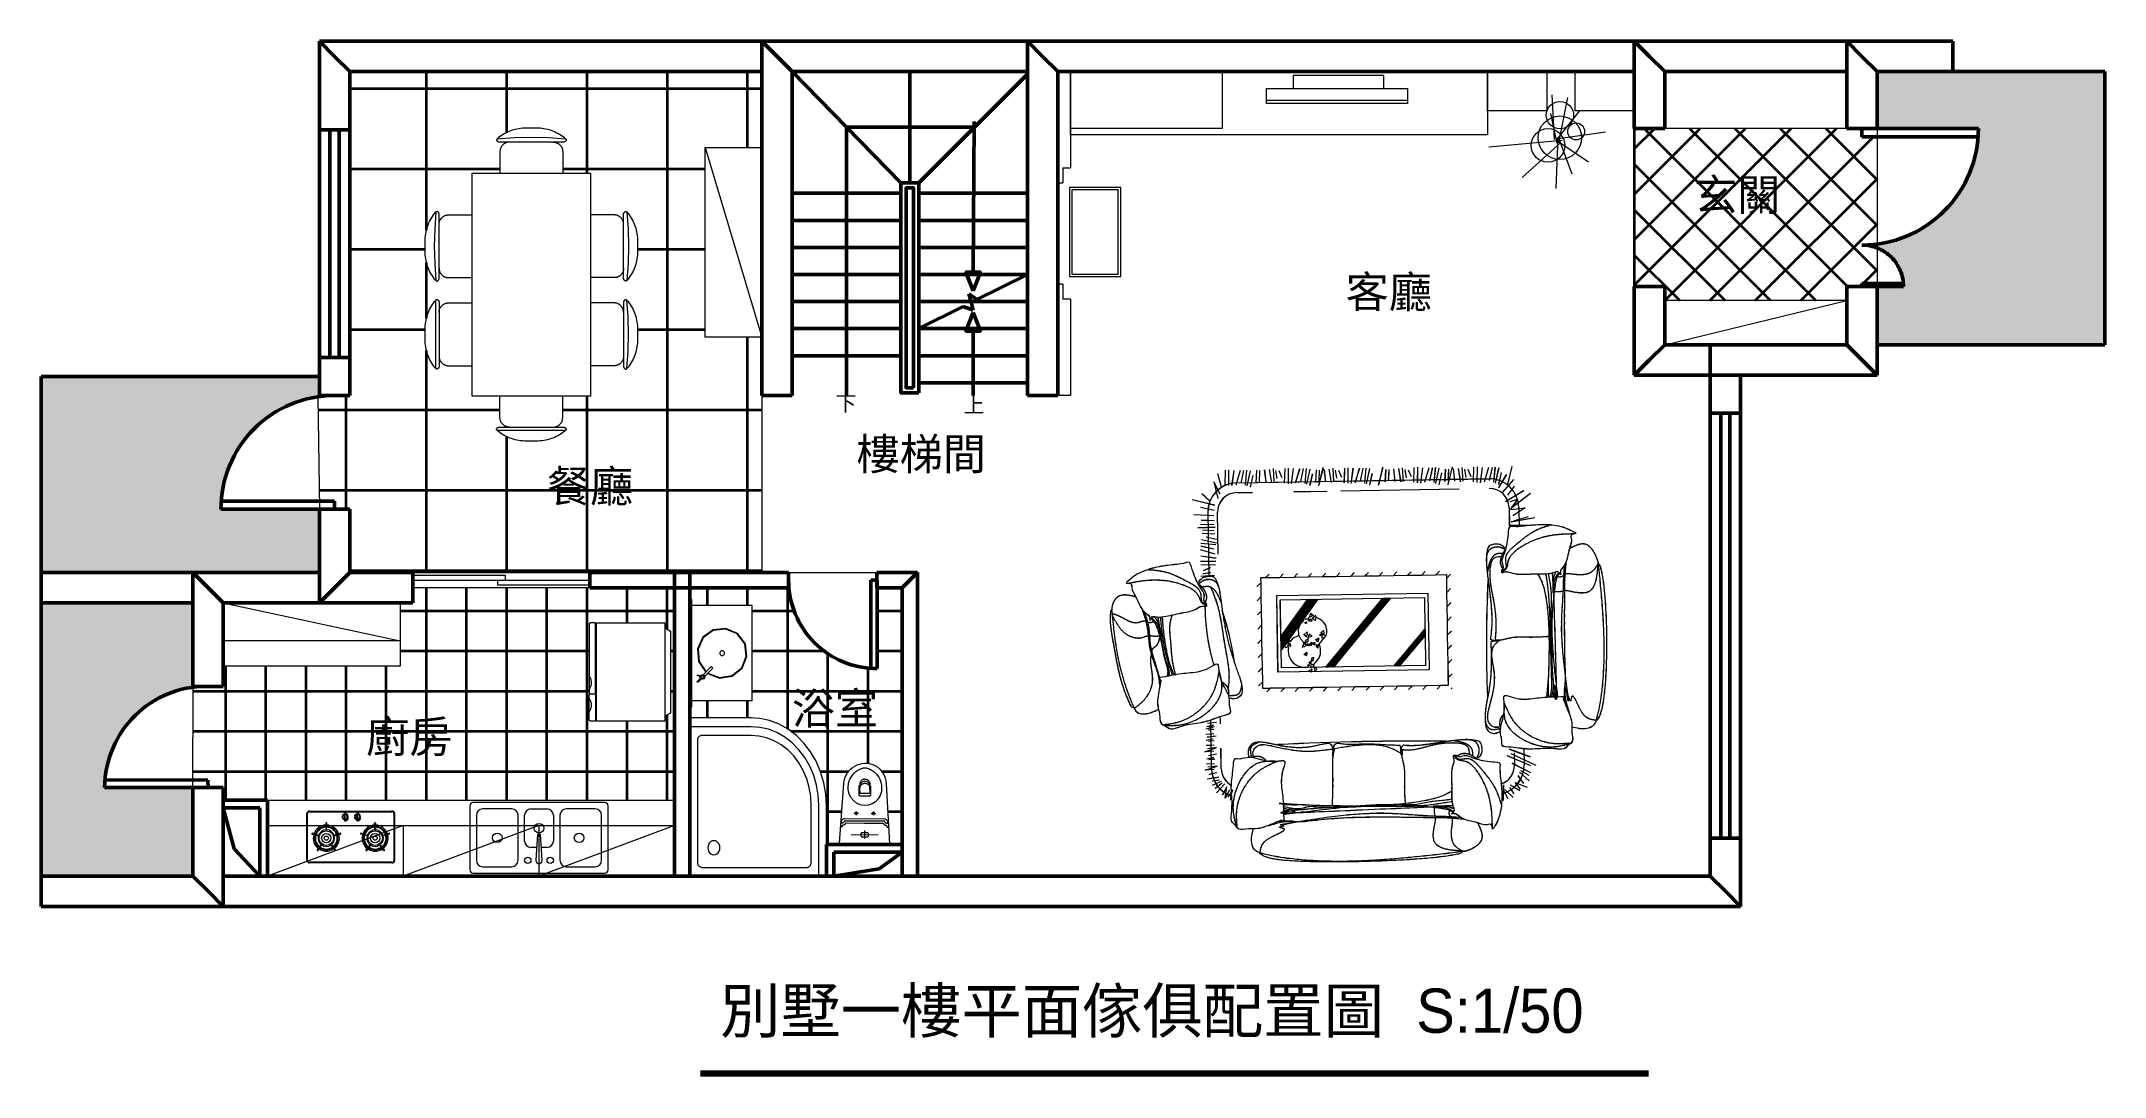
# Model space of a CAD drawing. Header units: centimetres. Extents: x 3695 to 5327, y 1631 to 2449.
import ezdxf

# ---------------------------------------------------------------- set-up
doc = ezdxf.new("R2010")
doc.units = ezdxf.units.CM
for name, color, linetype, lineweight in [('傢俱', 7, 'Continuous', 15), ('填充線', 7, 'Continuous', 35), ('文字', 7, 'Continuous', 15), ('標註', 7, 'Continuous', 15), ('牆', 7, 'Continuous', 50)]:
    doc.layers.add(name, color=color, linetype=linetype, lineweight=lineweight)
doc.styles.get("Standard").update_dxf_attribs({"font": 'arial.ttf'})
doc.styles.add('文5', font='', dxfattribs={"height": 5})
doc.styles.add('文7', font='', dxfattribs={"height": 7})
doc.styles.get('文5').set_extended_font_data('PMingLiU')
doc.styles.get('文7').set_extended_font_data('PMingLiU')

msp = doc.modelspace()

# ---------------------------------------------------------------- texts
at = {"layer": '傢俱'}
for s, p in [('下', (4323, 2157)), ('上', (4424.3, 2155.7))]:
    msp.add_text(s, height=12, dxfattribs=at).set_placement(p)
at = {"layer": '填充線', "style": '文7'}
msp.add_text('別墅一樓平面傢俱配置圖  S:1/50', height=35, dxfattribs=at).set_placement((4231.6, 1665.5))
at = {"layer": '文字', "style": '文5'}
for s, p in [('玄關', (5001.9, 2315.5)), ('客廳', (4726.4, 2238.7)), ('樓梯間', (4339.6, 2110.6)), ('餐廳', (4094.7, 2085.1)), ('浴室', (4288.3, 1909.5)), ('廚房', (3951.7, 1887.1))]:
    msp.add_text(s, height=25, dxfattribs=at).set_placement(p)

# ---------------------------------------------------------------- blocks, each defined once
blk = doc.blocks.new('浴室門')
for p, q in [((-45.9, 17.7), (-45.8, 14.2)), ((24.1, 17.7), (19.1, 17.7)), ((19.1, 17.7), (19.1, -52.1)), ((24.1, 11.7), (24.1, 17.7)), ((-45.8, 14.2), (-45.6, 10.8)), ((-45.6, 10.8), (-45.1, 7.3)), ((-45.1, 7.3), (-44.6, 4)), ((-44.6, 4), (-43.8, 0.6)), ((-43.8, 0.6), (-42.9, -2.7)), ((24.1, -52.3), (24.1, 11.7)), ((-42.9, -2.7), (-41.8, -5.9)), ((-41.8, -5.9), (-40.6, -9.1)), ((-40.6, -9.1), (-39.2, -12.2)), ((-39.2, -12.2), (-37.7, -15.3)), ((-37.7, -15.3), (-36, -18.3)), ((-36, -18.3), (-34.2, -21.1)), ((-34.2, -21.1), (-32.2, -24)), ((-32.2, -24), (-30.1, -26.7)), ((-30.1, -26.7), (-27.8, -29.3)), ((-27.8, -29.3), (-25.4, -31.8)), ((-25.4, -31.8), (-22.9, -34.2)), ((-22.9, -34.2), (-20.3, -36.5)), ((-20.3, -36.5), (-17.6, -38.6)), ((-17.6, -38.6), (-14.8, -40.5)), ((-14.8, -40.5), (-11.9, -42.4)), ((-11.9, -42.4), (-8.9, -44.1)), ((-8.9, -44.1), (-5.8, -45.6)), ((-5.8, -45.6), (-2.7, -47)), ((-2.7, -47), (0.5, -48.2)), ((0.5, -48.2), (3.7, -49.3)), ((3.7, -49.3), (7, -50.2)), ((7, -50.2), (10.4, -51)), ((10.4, -51), (13.7, -51.5)), ((13.7, -51.5), (17.2, -52)), ((17.2, -52), (20.6, -52.2)), ((20.6, -52.2), (24.1, -52.3))]:
    blk.add_line(p, q)
blk = doc.blocks.new('廚房門')
for p, q in [((-45.3, 67), (-48.5, 64.8)), ((-42, 69), (-45.3, 67)), ((-38.7, 70.9), (-42, 69)), ((-35.2, 72.6), (-38.7, 70.9)), ((-31.7, 74.1), (-35.2, 72.6)), ((-28.1, 75.5), (-31.7, 74.1)), ((-24.4, 76.7), (-28.1, 75.5)), ((-20.7, 77.7), (-24.4, 76.7)), ((-17, 78.5), (-20.7, 77.7)), ((-13.2, 79.2), (-17, 78.5)), ((-9.3, 79.6), (-13.2, 79.2)), ((-5.5, 79.9), (-9.3, 79.6)), ((-1.6, 80), (-5.5, 79.9)), ((-1.6, 80), (-1.6, 80)), ((-62.8, 51.5), (-65.3, 48.4)), ((-60.2, 54.4), (-62.8, 51.5)), ((-57.5, 57.2), (-60.2, 54.4)), ((-54.6, 59.9), (-57.5, 57.2)), ((-51.6, 62.5), (-54.6, 59.9)), ((-48.5, 64.8), (-51.6, 62.5)), ((-73.6, 35), (-75.2, 31.4)), ((-71.7, 38.5), (-73.6, 35)), ((-69.7, 41.9), (-71.7, 38.5)), ((-67.6, 45.2), (-69.7, 41.9)), ((-65.3, 48.4), (-67.6, 45.2)), ((-79.1, 20.1), (-80.1, 16.2)), ((-78, 24), (-79.1, 20.1)), ((-76.7, 27.7), (-78, 24)), ((-75.2, 31.4), (-76.7, 27.7)), ((-81.8, 4.2), (-82, 0)), ((-82, 0), (-12.3, 0)), ((-81.4, 8.2), (-81.8, 4.2)), ((-0.1, 5.9), (-81.7, 6)), ((-80.9, 12.3), (-81.4, 8.2)), ((-80.1, 16.2), (-80.9, 12.3)), ((-12.3, 0), (0, 0)), ((0, 0), (-0.1, 5.9))]:
    blk.add_line(p, q)
at = {"layer": '標註'}
blk.add_line((-1.6, 80), (-0.1, 80), dxfattribs=at)
blk = doc.blocks.new('大門')
for p, q in [((-50.9, 61.8), (-50.9, 69.1)), ((-50.9, 69.1), (-37.7, 69.1)), ((50.7, 61.8), (-50.9, 61.8)), ((-37.7, 69.1), (50.9, 69.1)), ((50.4, 59), (49.8, 54.1)), ((50.8, 64.1), (50.4, 59)), ((50.9, 69.1), (50.8, 64.1)), ((46.5, 39.5), (45, 34.8)), ((47.9, 44.3), (46.5, 39.5)), ((49, 49.1), (47.9, 44.3)), ((49.8, 54.1), (49, 49.1)), ((38.9, 21.1), (36.5, 16.8)), ((41.2, 25.6), (38.9, 21.1)), ((43.2, 30.1), (41.2, 25.6)), ((45, 34.8), (43.2, 30.1)), ((24.6, 0.7), (21.1, -2.9)), ((27.9, 4.5), (24.6, 0.7)), ((30.9, 8.5), (27.9, 4.5)), ((33.8, 12.6), (30.9, 8.5)), ((36.5, 16.8), (33.8, 12.6)), ((5.6, -15.7), (1.4, -18.3)), ((9.7, -12.8), (5.6, -15.7)), ((13.6, -9.7), (9.7, -12.8)), ((17.4, -6.4), (13.6, -9.7)), ((21.1, -2.9), (17.4, -6.4)), ((-45.9, -32.6), (-50.9, -32.8)), ((-50.9, -32.8), (-49.1, -32.8)), ((-49.1, -32.8), (-47.3, -32.9)), ((-47.3, -32.9), (-45.6, -33.2)), ((-40.9, -32.3), (-45.9, -32.6)), ((-45.6, -33.2), (-43.8, -33.5)), ((-43.8, -33.5), (-42.1, -33.9)), ((-42.1, -33.9), (-40.4, -34.3)), ((-35.9, -31.7), (-40.9, -32.3)), ((-40.4, -34.3), (-38.7, -34.9)), ((-38.7, -34.9), (-37, -35.5)), ((-37, -35.5), (-35.4, -36.3)), ((-31, -30.8), (-35.9, -31.7)), ((-26.1, -29.7), (-31, -30.8)), ((-21.3, -28.4), (-26.1, -29.7)), ((-16.6, -26.8), (-21.3, -28.4)), ((-12, -25), (-16.6, -26.8)), ((-7.4, -23), (-12, -25)), ((-3, -20.8), (-7.4, -23)), ((1.4, -18.3), (-3, -20.8)), ((-35.4, -36.3), (-33.8, -37.1)), ((-33.8, -37.1), (-32.3, -37.9)), ((-32.3, -37.9), (-30.8, -38.9)), ((-30.8, -38.9), (-29.3, -39.9)), ((-29.3, -39.9), (-27.9, -41)), ((-27.9, -41), (-26.6, -42.2)), ((-26.6, -42.2), (-25.2, -43.4)), ((-25.2, -43.4), (-24, -44.7)), ((-24, -44.7), (-22.8, -46.1)), ((-22.8, -46.1), (-21.7, -47.5)), ((-21.7, -47.5), (-20.7, -48.9)), ((-20.7, -48.9), (-19.8, -50.5)), ((-19.8, -50.5), (-18.9, -52)), ((-18.9, -52), (-18.1, -53.6)), ((-18.1, -53.6), (-17.4, -55.2)), ((-50.9, -69.1), (-50.9, -66.5)), ((-50.9, -66.5), (-14.7, -66.5)), ((-37.7, -69.1), (-50.9, -69.1)), ((-14.6, -69.1), (-37.7, -69.1)), ((-17.4, -55.2), (-16.7, -56.9)), ((-16.7, -56.9), (-16.2, -58.5)), ((-16.2, -58.5), (-15.7, -60.3)), ((-15.7, -60.3), (-15.3, -62)), ((-15.3, -62), (-15, -63.7)), ((-15, -63.7), (-14.8, -65.5)), ((-14.8, -65.5), (-14.6, -67.3)), ((-14.6, -67.3), (-14.6, -69.1))]:
    blk.add_line(p, q)
blk = doc.blocks.new('沙發030')
for p, q in [((-2.3, 0), (0, 0)), ((0, 0), (2.3, 0)), ((2.3, 0), (4.6, 0)), ((4.6, 0), (6.8, 0.1)), ((6.8, 0.1), (9.1, 0.1)), ((9.1, 0.1), (11.4, 0.1)), ((11.4, 0.1), (13.6, 0.1)), ((13.6, 0.1), (15.9, 0.1)), ((15.9, 0.1), (18.1, 0)), ((18.1, 0), (20.4, 0)), ((20.4, 0), (22.6, 0)), ((-90.7, -16.3), (-90.8, -16.5)), ((-90.6, -15.8), (-90.7, -16)), ((-90.7, -16), (-90.7, -16.3)), ((-90.4, -15.5), (-90.6, -15.8)), ((-90.3, -15.2), (-90.4, -15.5)), ((-90.2, -15), (-90.3, -15.2)), ((-90, -14.7), (-90.2, -15)), ((-89.9, -14.5), (-90, -14.7)), ((-89.7, -14.3), (-89.9, -14.5)), ((-89.5, -14), (-89.7, -14.3)), ((-89.3, -13.8), (-89.5, -14)), ((-89.2, -13.5), (-89.3, -13.8)), ((-89, -13.3), (-89.2, -13.5)), ((-88.8, -13.1), (-89, -13.3)), ((-88.5, -12.9), (-88.8, -13.1)), ((-88.3, -12.6), (-88.5, -12.9)), ((-88.1, -12.4), (-88.3, -12.6)), ((-87.9, -12.2), (-88.1, -12.4)), ((-87.6, -12), (-87.9, -12.2)), ((-87.4, -11.8), (-87.6, -12)), ((-87.1, -11.6), (-87.4, -11.8)), ((-86.9, -11.4), (-87.1, -11.6)), ((-86.6, -11.2), (-86.9, -11.4)), ((-86.4, -11), (-86.6, -11.2)), ((-86.1, -10.8), (-86.4, -11)), ((-85.9, -10.7), (-86.1, -10.8)), ((-85.6, -10.5), (-85.9, -10.7)), ((-85.3, -10.3), (-85.6, -10.5)), ((-85.1, -10.2), (-85.3, -10.3)), ((-84.8, -10), (-85.1, -10.2)), ((-84.5, -9.8), (-84.8, -10)), ((-84.3, -9.7), (-84.5, -9.8)), ((-84, -9.6), (-84.3, -9.7)), ((-83.7, -9.4), (-84, -9.6)), ((-83.4, -9.3), (-83.7, -9.4)), ((-83.2, -9.1), (-83.4, -9.3)), ((-82.9, -9), (-83.2, -9.1)), ((-82.6, -8.9), (-82.9, -9)), ((-82.3, -8.8), (-82.6, -8.9)), ((-82.1, -8.6), (-82.3, -8.8)), ((-81.8, -8.5), (-82.1, -8.6)), ((-81.5, -8.4), (-81.8, -8.5)), ((-81.2, -8.3), (-81.5, -8.4)), ((-81, -8.2), (-81.2, -8.3)), ((-80.7, -8.1), (-81, -8.2)), ((-80.4, -8), (-80.7, -8.1)), ((-80.1, -7.9), (-80.4, -8)), ((-79.8, -7.7), (-80.1, -7.9)), ((-79.5, -7.6), (-79.8, -7.7)), ((-79.3, -7.5), (-79.5, -7.6)), ((-79, -7.4), (-79.3, -7.5)), ((-78.7, -7.4), (-79, -7.4)), ((-78.4, -7.3), (-78.7, -7.4)), ((-78.1, -7.2), (-78.4, -7.3)), ((-77.8, -7.1), (-78.1, -7.2)), ((-77.6, -7), (-77.8, -7.1)), ((-77.3, -6.9), (-77.6, -7)), ((-77, -6.8), (-77.3, -6.9)), ((-77, -6.8), (-75.1, -6.6)), ((-76.7, -6.8), (-76, -6.8)), ((-76, -6.8), (-75.4, -6.9)), ((-75.7, -6.6), (-75.4, -6.8)), ((-75.4, -6.8), (-75.1, -6.9)), ((-75.4, -6.9), (-74.7, -7)), ((-75.1, -6), (-74.9, -5.8)), ((-75.1, -6.6), (-73.3, -6.4)), ((-75.1, -6.9), (-74.7, -7.1)), ((-74.9, -5.8), (-74.6, -5.7)), ((-74.7, -7), (-74, -7)), ((-74.7, -7.1), (-74.4, -7.3)), ((-74.6, -5.7), (-74.2, -5.5)), ((-74.4, -7.3), (-74.1, -7.5)), ((-74.2, -5.5), (-73.7, -5.3)), ((-74.1, -7.5), (-73.8, -7.7)), ((-74, -7), (-73.4, -7.1)), ((-73.8, -7.7), (-73.4, -7.9)), ((-73.7, -5.3), (-73.1, -5.1)), ((-73.4, -7.1), (-72.7, -7.1)), ((-73.4, -7.9), (-73.1, -8.1)), ((-73.3, -6.4), (-71.4, -6.2)), ((-73.1, -5.1), (-72.4, -4.9)), ((-73.1, -8.1), (-72.8, -8.4)), ((-72.8, -8.4), (-72.5, -8.6)), ((-72.7, -7.1), (-72.1, -7.2)), ((-72.5, -8.6), (-72.2, -8.8)), ((-72.4, -4.9), (-71.7, -4.7)), ((-72.2, -8.8), (-71.9, -9)), ((-72.1, -7.2), (-71.4, -7.3)), ((-71.9, -9), (-71.6, -9.2)), ((-71.7, -4.7), (-70.8, -4.6)), ((-71.6, -9.2), (-71.3, -9.4)), ((-71.4, -6.2), (-69.5, -6)), ((-71.4, -7.3), (-70.8, -7.3)), ((-71.3, -9.4), (-71, -9.7)), ((-71, -9.7), (-70.8, -9.9)), ((-70.8, -4.6), (-69.9, -4.4)), ((-70.8, -7.3), (-70.1, -7.4)), ((-70.8, -9.9), (-70.5, -10.1)), ((-70.5, -10.1), (-70.2, -10.4)), ((-70.2, -10.4), (-70, -10.6)), ((-70.1, -7.4), (-69.5, -7.5)), ((-70, -10.6), (-69.7, -10.9)), ((-69.9, -4.4), (-68.9, -4.2)), ((-69.7, -10.9), (-69.5, -11.1)), ((-69.5, -6), (-67.6, -5.8)), ((-69.5, -7.5), (-68.8, -7.6)), ((-69.5, -11.1), (-69.3, -11.4)), ((-69.3, -11.4), (-69.1, -11.7)), ((-69.1, -11.7), (-68.9, -12)), ((-68.9, -4.2), (-67.9, -4)), ((-68.9, -12), (-68.7, -12.2)), ((-68.8, -7.6), (-68.2, -7.6)), ((-68.7, -12.2), (-68.5, -12.5)), ((-68.5, -12.5), (-68.3, -12.8)), ((-68.3, -12.8), (-68.2, -13.1)), ((-68.2, -7.6), (-67.6, -7.7)), ((-68.2, -13.1), (-68, -13.5)), ((-68, -13.5), (-67.9, -13.8)), ((-67.9, -4), (-66.7, -3.8)), ((-67.9, -13.8), (-67.7, -14.1)), ((-67.7, -14.1), (-67.6, -14.4)), ((-67.6, -5.8), (-65.8, -5.6)), ((-67.6, -7.7), (-66.9, -7.8)), ((-67.6, -14.4), (-67.5, -14.8)), ((-67.5, -14.8), (-67.4, -15.1)), ((-67.4, -15.1), (-67.3, -15.4)), ((-67.3, -15.4), (-67.2, -15.8)), ((-67.2, -15.8), (-67.1, -16.1)), ((-67.1, -16.1), (-67, -16.5)), ((-66.9, -7.8), (-66.3, -7.9)), ((-66.7, -3.8), (-65.5, -3.6)), ((-66.3, -7.9), (-65.7, -8)), ((-65.8, -5.6), (-63.9, -5.4)), ((-65.7, -8), (-65.1, -8.1)), ((-65.5, -3.6), (-64.2, -3.4)), ((-65.1, -8.1), (-64.5, -8.2)), ((-64.5, -8.2), (-64, -8.4)), ((-64.2, -3.4), (-62.9, -3.3)), ((-64, -8.4), (-63.4, -8.5)), ((-63.9, -5.4), (-62, -5.2)), ((-63.4, -8.5), (-62.8, -8.6)), ((-62.9, -3.3), (-61.5, -3.1)), ((-62.8, -8.6), (-62.3, -8.7)), ((-62.3, -8.7), (-61.7, -8.9)), ((-62, -5.2), (-60.2, -5.1)), ((-61.7, -8.9), (-61.2, -9)), ((-61.5, -3.1), (-60.1, -2.9)), ((-61.2, -9), (-60.7, -9.2)), ((-60.7, -9.2), (-60.2, -9.4)), ((-60.2, -5.1), (-58.3, -4.9)), ((-60.2, -9.4), (-59.7, -9.6)), ((-60.1, -2.9), (-58.6, -2.8)), ((-59.7, -9.6), (-59.2, -9.7)), ((-59.2, -9.7), (-58.7, -9.9)), ((-58.7, -9.9), (-58.2, -10.1)), ((-58.6, -2.8), (-57, -2.6)), ((-58.3, -4.9), (-56.4, -4.7)), ((-58.2, -10.1), (-57.8, -10.3)), ((-57.8, -10.3), (-57.4, -10.6)), ((-57.4, -10.6), (-57, -10.8)), ((-57, -2.6), (-55.4, -2.4)), ((-57, -10.8), (-56.6, -11.1)), ((-56.6, -11.1), (-56.2, -11.3)), ((-56.4, -4.7), (-54.6, -4.5)), ((-56.2, -11.3), (-55.8, -11.6)), ((-55.8, -11.6), (-55.4, -11.9)), ((-55.4, -2.4), (-53.8, -2.3)), ((-55.4, -11.9), (-55.1, -12.1)), ((-55.1, -12.1), (-54.8, -12.4)), ((-54.8, -12.4), (-54.5, -12.8)), ((-54.6, -4.5), (-52.7, -4.3)), ((-54.5, -12.8), (-54.2, -13.1)), ((-54.2, -13.1), (-53.9, -13.4)), ((-53.9, -13.4), (-53.7, -13.8)), ((-53.8, -2.3), (-52.1, -2.1)), ((-53.7, -13.8), (-53.5, -14.2)), ((-53.5, -14.2), (-53.3, -14.5)), ((-53.3, -14.5), (-53.1, -14.9)), ((-53.1, -14.9), (-52.9, -15.4)), ((-52.9, -15.4), (-52.8, -15.8)), ((-52.8, -15.8), (-52.7, -16.2)), ((-52.7, -4.3), (-50.8, -4.2)), ((-52.7, -16.2), (-52.6, -16.7)), ((-52.1, -2.1), (-50.4, -2)), ((-50.8, -4.2), (-49, -4)), ((-50.4, -2), (-48.6, -1.9)), ((-49, -4), (-47.1, -3.8)), ((-48.6, -1.9), (-46.8, -1.7)), ((-47.1, -3.8), (-45.2, -3.6)), ((-46.8, -1.7), (-44.9, -1.6)), ((-45.2, -3.6), (-43.4, -3.5)), ((-44.9, -1.6), (-43, -1.5)), ((-43.4, -3.5), (-41.5, -3.3)), ((-43, -1.5), (-41.1, -1.4)), ((-41.5, -3.3), (-39.6, -3.1)), ((-41.1, -1.4), (-39.1, -1.2)), ((-39.6, -3.1), (-37.8, -3)), ((-39.1, -1.2), (-37.1, -1.1)), ((-37.8, -3), (-35.9, -2.8)), ((-37.1, -1.1), (-35.1, -1)), ((-35.9, -2.8), (-34.1, -2.7)), ((-35.1, -1), (-33.1, -0.9)), ((-34.1, -2.7), (-32.2, -2.5)), ((-33.1, -0.9), (-31, -0.8)), ((-32.2, -2.5), (-30.3, -2.4)), ((-31, -0.8), (-28.9, -0.7)), ((-30.3, -2.4), (-28.5, -2.2)), ((-28.9, -0.7), (-26.8, -0.7)), ((-28.5, -2.2), (-26.6, -2.1)), ((-26.8, -0.7), (-24.6, -0.6)), ((-26.6, -2.1), (-24.7, -2)), ((-24.7, -2), (-22.9, -1.8)), ((-24.6, -0.6), (-22.4, -0.5)), ((-22.9, -1.8), (-21, -1.7)), ((-22.4, -0.5), (-20.2, -0.4)), ((-21, -1.7), (-19.2, -1.6)), ((-20.2, -0.4), (-18, -0.4)), ((-19.2, -1.6), (-17.3, -1.5)), ((-18, -0.4), (-15.8, -0.3)), ((-17.3, -1.5), (-15.5, -1.4)), ((-15.8, -0.3), (-13.6, -0.2)), ((-15.5, -1.4), (-13.6, -1.2)), ((-13.6, -0.2), (-11.3, -0.2)), ((-13.6, -1.2), (-11.8, -1.1)), ((-11.8, -1.1), (-9.9, -1.1)), ((-11.3, -0.2), (-9.1, -0.1)), ((-9.9, -1.1), (-8.1, -1)), ((-9.1, -0.1), (-6.8, -0.1)), ((-8.1, -1), (-6.2, -0.9)), ((-6.8, -0.1), (-4.6, -0.1)), ((-6.2, -0.9), (-4.4, -0.8)), ((-4.6, -0.1), (-2.3, 0)), ((-4.4, -0.8), (-2.5, -0.7)), ((-2.5, -0.7), (-0.7, -0.7)), ((-0.7, -0.7), (1.2, -0.6)), ((1.2, -0.6), (3, -0.6)), ((3, -0.6), (4.9, -0.5)), ((4.9, -0.5), (6.7, -0.5)), ((6.7, -0.5), (8.6, -0.4)), ((8.6, -0.4), (10.4, -0.4)), ((10.4, -0.4), (12.2, -0.4)), ((12.2, -0.4), (14.1, -0.4)), ((14.1, -0.4), (15.9, -0.4)), ((15.9, -0.4), (17.8, -0.4)), ((17.8, -0.4), (19.6, -0.4)), ((19.6, -0.4), (21.4, -0.4)), ((21.4, -0.4), (23.3, -0.5)), ((22.6, 0), (24.8, 0)), ((23.3, -0.5), (25.1, -0.5)), ((24.8, 0), (27, -0.1)), ((25.1, -0.5), (26.9, -0.5)), ((26.9, -0.5), (28.7, -0.6)), ((27, -0.1), (29.1, -0.1)), ((28.7, -0.6), (30.6, -0.7)), ((29.1, -0.1), (31.3, -0.1)), ((30.6, -0.7), (32.4, -0.7)), ((31.3, -0.1), (33.4, -0.2)), ((32.4, -0.7), (34.2, -0.8)), ((33.4, -0.2), (35.5, -0.2)), ((34.2, -0.8), (36, -0.9)), ((35.5, -0.2), (37.6, -0.3)), ((36, -0.9), (37.8, -1)), ((37.6, -0.3), (39.6, -0.4)), ((37.8, -1), (39.7, -1.1)), ((39.6, -0.4), (41.6, -0.4)), ((39.7, -1.1), (41.5, -1.2)), ((41.5, -1.2), (43.3, -1.4)), ((41.6, -0.4), (43.6, -0.5)), ((43.3, -1.4), (45.1, -1.5)), ((43.6, -0.5), (45.5, -0.6)), ((45.1, -1.5), (46.9, -1.7)), ((45.5, -0.6), (47.5, -0.7)), ((46.9, -1.7), (48.7, -1.8)), ((47.5, -0.7), (49.3, -0.8)), ((48.7, -1.8), (50.5, -2)), ((49.3, -0.8), (51.2, -0.9)), ((50.5, -2), (52.3, -2.2)), ((51.2, -0.9), (53, -1)), ((52.3, -2.2), (54.1, -2.4)), ((53, -1), (54.7, -1.1)), ((54.1, -2.4), (55.9, -2.6)), ((54.7, -1.1), (56.5, -1.2)), ((55.9, -2.6), (57.7, -2.8)), ((56.5, -1.2), (58.1, -1.3)), ((57.7, -2.8), (59.5, -3)), ((58.1, -1.3), (59.8, -1.4)), ((59.5, -3), (61.3, -3.3)), ((59.8, -1.4), (61.3, -1.6)), ((61.3, -1.6), (62.9, -1.7)), ((61.3, -3.3), (63.1, -3.5)), ((62.9, -1.7), (64.3, -1.8)), ((63.1, -3.5), (64.9, -3.8)), ((64.3, -1.8), (65.8, -2)), ((64.9, -3.8), (66.7, -4.1)), ((65.8, -2), (67.1, -2.1)), ((66.7, -4.1), (68.5, -4.4)), ((67.1, -2.1), (68.5, -2.3)), ((68.5, -2.3), (69.7, -2.4)), ((68.5, -4.4), (70.3, -4.7)), ((69.7, -2.4), (70.9, -2.6)), ((70.3, -4.7), (72.1, -5)), ((70.9, -2.6), (72, -2.8)), ((72, -2.8), (73.1, -3)), ((72.1, -5), (73.9, -5.4)), ((73.1, -3), (74.1, -3.1)), ((73.9, -5.4), (75.7, -5.8)), ((74.1, -3.1), (75, -3.3)), ((75, -3.3), (75.9, -3.5)), ((75.7, -5.8), (77.6, -6.2)), ((75.9, -3.5), (76.7, -3.7)), ((76.7, -3.7), (77.5, -3.9)), ((77.5, -3.9), (78.2, -4.2)), ((77.6, -6.2), (79.4, -6.6)), ((78.2, -4.2), (78.9, -4.4)), ((78.9, -4.4), (79.7, -4.7)), ((79.4, -6.6), (81.2, -7.1)), ((79.7, -4.7), (80.6, -5)), ((80.6, -5), (81.5, -5.4)), ((81.2, -7.1), (83.1, -7.6)), ((81.5, -5.4), (82.5, -5.9)), ((81.9, -16.2), (81.7, -16.5)), ((82.2, -16), (81.9, -16.2)), ((82.4, -15.7), (82.2, -16)), ((82.6, -15.4), (82.4, -15.7)), ((82.5, -5.9), (83.6, -6.6)), ((82.8, -15.1), (82.6, -15.4)), ((83, -14.8), (82.8, -15.1)), ((83.1, -14.5), (83, -14.8)), ((83.1, -7.6), (84.9, -8.2)), ((83.3, -14.2), (83.1, -14.5)), ((83.4, -13.9), (83.3, -14.2)), ((83.6, -13.6), (83.4, -13.9)), ((83.6, -6.6), (84.7, -7.6)), ((83.7, -13.3), (83.6, -13.6)), ((83.8, -13), (83.7, -13.3)), ((83.9, -12.7), (83.8, -13)), ((84, -12.4), (83.9, -12.7)), ((84.1, -12.1), (84, -12.4)), ((84.2, -11.7), (84.1, -12.1)), ((84.3, -11.4), (84.2, -11.7)), ((84.4, -10.8), (84.3, -11.1)), ((84.3, -11.1), (84.3, -11.4)), ((84.5, -10.5), (84.4, -10.8)), ((84.6, -9.9), (84.5, -10.2)), ((84.5, -10.2), (84.5, -10.5)), ((84.7, -9.2), (84.6, -9.6)), ((84.6, -9.6), (84.6, -9.9)), ((84.7, -7.6), (85.3, -8.6)), ((84.8, -8.6), (84.7, -8.9)), ((84.7, -8.9), (84.7, -9.2)), ((84.9, -8.2), (86.7, -8.8)), ((86.7, -8.8), (88.2, -9.8)), ((88.2, -9.8), (89.5, -11.1)), ((89.5, -11.1), (90.4, -12.7)), ((90.4, -12.7), (91, -14.5)), ((91, -14.5), (91.3, -16.3)), ((-104.7, -33.9), (-104.2, -32.3)), ((-104.2, -32.3), (-103.5, -30.8)), ((-103.5, -30.8), (-102.8, -29.4)), ((-102.8, -29.4), (-102.1, -28)), ((-102.1, -28), (-101.2, -26.5)), ((-101.2, -26.5), (-100.1, -24.6)), ((-100.1, -24.6), (-99.3, -23.9)), ((-99.3, -23.9), (-99.1, -25.8)), ((-99.1, -25.3), (-99.1, -26)), ((-99.1, -25.8), (-98.3, -27.6)), ((-99.1, -26), (-99.1, -26.7)), ((-99.1, -26.7), (-99.1, -27.4)), ((-99.1, -27.4), (-99.1, -28.1)), ((-99.1, -28.1), (-99.1, -28.8)), ((-99.1, -28.8), (-99.1, -29.5)), ((-99.1, -29.5), (-99.1, -30.2)), ((-99.1, -30.2), (-99.1, -30.9)), ((-99.1, -30.9), (-99.1, -31.6)), ((-99.1, -31.6), (-99.1, -32.3)), ((-99.1, -32.3), (-99, -33)), ((-98.3, -27.6), (-96.7, -28)), ((-96.7, -28), (-95, -27.5)), ((-95, -27.5), (-93.3, -27.5)), ((-93.3, -27.5), (-91.6, -27.9)), ((-91.6, -27.9), (-89.8, -28.4)), ((-91, -17.6), (-91.1, -17.9)), ((-91.1, -17.9), (-91.1, -18.2)), ((-91.1, -18.2), (-91.1, -18.5)), ((-91.1, -18.5), (-91.1, -18.7)), ((-91.1, -18.7), (-91.1, -19)), ((-91.1, -19), (-91.1, -19.3)), ((-91.1, -19.3), (-91.1, -19.6)), ((-91.1, -19.6), (-91, -19.9)), ((-90.9, -16.8), (-91, -17.1)), ((-91, -17.1), (-91, -17.4)), ((-91, -17.4), (-91, -17.6)), ((-91, -19.9), (-91, -20.2)), ((-91, -20.2), (-90.9, -20.5)), ((-90.8, -16.5), (-90.9, -16.8)), ((-90.9, -20.5), (-90.9, -20.8)), ((-90.9, -20.8), (-90.8, -21.1)), ((-90.8, -21.1), (-90.8, -21.4)), ((-90.8, -21.4), (-90.7, -21.7)), ((-90.7, -21.7), (-90.6, -22)), ((-90.6, -22), (-90.5, -22.3)), ((-90.5, -22.3), (-90.4, -22.6)), ((-90.4, -22.6), (-90.3, -22.9)), ((-90.3, -22.9), (-90.2, -23.2)), ((-90.2, -23.2), (-90.1, -23.5)), ((-90.1, -23.5), (-90, -23.8)), ((-90, -23.8), (-89.9, -24.1)), ((-89.9, -24.1), (-89.8, -24.4)), ((-89.8, -24.4), (-89.7, -24.7)), ((-89.8, -28.4), (-87.9, -29)), ((-89.7, -24.7), (-89.5, -25)), ((-89.5, -25), (-89.4, -25.3)), ((-89.4, -25.3), (-89.3, -25.6)), ((-89.3, -25.6), (-89.1, -26)), ((-89.1, -26), (-89, -26.3)), ((-89, -26.3), (-88.9, -26.6)), ((-88.9, -26.6), (-88.7, -26.9)), ((-88.7, -26.9), (-88.6, -27.2)), ((-88.6, -27.2), (-88.4, -27.5)), ((-88.4, -27.5), (-88.3, -27.8)), ((-88.3, -27.8), (-88.1, -28.1)), ((-88.1, -28.1), (-88, -28.5)), ((-88, -28.5), (-87.8, -28.8)), ((-87.9, -29), (-86.1, -29.6)), ((-87.8, -28.8), (-87.7, -29.1)), ((-86.1, -29.6), (-84.3, -30)), ((-84.3, -30), (-82.5, -30.5)), ((-82.5, -30.5), (-80.7, -30.9)), ((-80.7, -30.9), (-79, -31.4)), ((-79, -31.4), (-77.3, -32)), ((-77.3, -32), (-77.2, -32)), ((-77.2, -32), (-75.6, -32.2)), ((-77.2, -32), (-75.8, -32.7)), ((-75.6, -32.2), (-74.1, -32.4)), ((-74.1, -32.4), (-72.5, -32.6)), ((-72.5, -32.6), (-71, -32.7)), ((-67.6, -29.4), (-67.7, -29.8)), ((-67.7, -29.8), (-67.7, -30.1)), ((-67.7, -30.1), (-67.7, -30.5)), ((-67.7, -30.5), (-67.7, -30.9)), ((-67.7, -30.9), (-67.7, -31.2)), ((-67.7, -31.2), (-67.7, -31.6)), ((-67.7, -31.6), (-67.6, -31.9)), ((-67.5, -28.6), (-67.6, -29)), ((-67.6, -29), (-67.6, -29.4)), ((-67.6, -31.9), (-67.5, -32.3)), ((-67.4, -27.8), (-67.5, -28.2)), ((-67.5, -28.2), (-67.5, -28.6)), ((-67.5, -32.3), (-67.4, -32.6)), ((-67.3, -27.4), (-67.4, -27.8)), ((-67.4, -32.6), (-67.3, -32.9)), ((-67.2, -26.6), (-67.3, -27)), ((-67.3, -27), (-67.3, -27.4)), ((-67.1, -26.2), (-67.2, -26.6)), ((-67, -25.4), (-67.1, -25.8)), ((-67.1, -25.8), (-67.1, -26.2)), ((-67, -16.5), (-67, -16.8)), ((-67, -16.8), (-66.9, -17.2)), ((-66.9, -24.6), (-67, -25)), ((-67, -25), (-67, -25.4)), ((-66.9, -17.2), (-66.9, -17.6)), ((-66.9, -17.6), (-66.8, -17.9)), ((-66.8, -23.8), (-66.9, -24.2)), ((-66.9, -24.2), (-66.9, -24.6)), ((-66.8, -17.9), (-66.8, -18.3)), ((-66.8, -18.3), (-66.7, -18.7)), ((-66.7, -22.6), (-66.8, -23)), ((-66.8, -23), (-66.8, -23.4)), ((-66.8, -23.4), (-66.8, -23.8)), ((-66.7, -18.7), (-66.7, -19.1)), ((-66.7, -19.1), (-66.7, -19.5)), ((-66.7, -19.5), (-66.7, -19.8)), ((-66.7, -19.8), (-66.7, -20.2)), ((-66.7, -20.2), (-66.7, -20.6)), ((-66.7, -20.6), (-66.7, -21)), ((-66.7, -21), (-66.7, -21.4)), ((-66.7, -21.4), (-66.7, -21.8)), ((-66.7, -21.8), (-66.7, -22.2)), ((-66.7, -22.2), (-66.7, -22.6)), ((-54.3, -31.7), (-54.4, -32.2)), ((-54.4, -32.2), (-54.4, -32.8)), ((-54.2, -31.2), (-54.3, -31.7)), ((-54.1, -30.7), (-54.2, -31.2)), ((-54, -30.1), (-54.1, -30.7)), ((-53.9, -29.6), (-54, -30.1)), ((-53.7, -29), (-53.9, -29.6)), ((-53.6, -28.5), (-53.7, -29)), ((-53.5, -27.9), (-53.6, -28.5)), ((-53.4, -27.4), (-53.5, -27.9)), ((-53.3, -26.8), (-53.4, -27.4)), ((-53.1, -26.3), (-53.3, -26.8)), ((-53, -25.7), (-53.1, -26.3)), ((-52.9, -25.1), (-53, -25.7)), ((-52.8, -24.6), (-52.9, -25.1)), ((-52.7, -24), (-52.8, -24.6)), ((-52.6, -23.4), (-52.7, -24)), ((-52.6, -16.7), (-52.5, -17.1)), ((-52.5, -22.3), (-52.6, -22.9)), ((-52.6, -22.9), (-52.6, -23.4)), ((-52.5, -17.1), (-52.4, -17.6)), ((-52.4, -21.8), (-52.5, -22.3)), ((-52.4, -17.6), (-52.4, -18.1)), ((-52.4, -18.1), (-52.3, -18.6)), ((-52.3, -20.7), (-52.4, -21.2)), ((-52.4, -21.2), (-52.4, -21.8)), ((-52.3, -18.6), (-52.3, -19.1)), ((-52.3, -19.1), (-52.3, -19.6)), ((-52.3, -19.6), (-52.3, -20.2)), ((-52.3, -20.2), (-52.3, -20.7)), ((44.4, -32.8), (45.9, -32.6)), ((45.9, -32.6), (47.5, -32.4)), ((47.5, -32.4), (49, -32.2)), ((49, -32.2), (50.6, -32.1)), ((50.6, -32.1), (52.1, -32.1)), ((51.2, -32.7), (54.1, -32.2)), ((52.1, -32.1), (53.7, -32.1)), ((53.7, -32.1), (55.3, -32.2)), ((54.1, -32.2), (56.9, -31.8)), ((55.3, -32.2), (56.8, -32.3)), ((56.8, -32.3), (58.4, -32.4)), ((56.9, -31.8), (59.5, -31.4)), ((58.3, -31.9), (57.4, -32.3)), ((57.4, -32.3), (57.6, -32.5)), ((57.6, -32.5), (58.8, -32.7)), ((59.9, -31.5), (58.3, -31.9)), ((58.4, -32.4), (59.9, -32.5)), ((59.5, -31.4), (61.9, -31.1)), ((61.9, -31.1), (59.9, -31.5)), ((59.9, -32.5), (61.5, -32.5)), ((61.5, -32.5), (63.1, -32.5)), ((61.9, -31.1), (64.1, -30.7)), ((64.1, -30.7), (61.9, -31.1)), ((63.1, -32.5), (64.6, -32.4)), ((66.1, -30.4), (64.1, -30.7)), ((64.1, -30.7), (65.9, -30.5)), ((64.1, -30.7), (64.1, -30.7)), ((64.6, -32.4), (66.1, -32.2)), ((65.5, -26.1), (65.4, -26.2)), ((65.4, -26.2), (65.4, -26.4)), ((65.4, -26.4), (65.4, -26.5)), ((65.4, -26.5), (65.5, -26.6)), ((65.9, -29.3), (65.4, -29.4)), ((65.7, -25.8), (65.5, -25.9)), ((65.5, -25.9), (65.5, -26.1)), ((65.5, -26.6), (65.6, -26.8)), ((65.6, -26.8), (65.7, -26.9)), ((65.8, -25.6), (65.7, -25.8)), ((65.7, -26.9), (65.9, -27)), ((66, -25.5), (65.8, -25.6)), ((65.9, -27), (66.1, -27.1)), ((66.4, -29.2), (65.9, -29.3)), ((65.9, -30.5), (67.3, -30.2)), ((66.2, -25.3), (66, -25.5)), ((66.1, -27.1), (66.3, -27.2)), ((67.6, -30.2), (66.1, -30.4)), ((66.1, -32.2), (67.7, -32)), ((66.4, -25.2), (66.2, -25.3)), ((66.3, -27.2), (66.6, -27.3)), ((66.7, -25), (66.4, -25.2)), ((66.9, -29.1), (66.4, -29.2)), ((66.6, -27.3), (67, -27.4)), ((67, -24.8), (66.7, -25)), ((67.4, -29), (66.9, -29.1)), ((67.3, -24.7), (67, -24.8)), ((67, -27.4), (67.4, -27.5)), ((67.6, -24.5), (67.3, -24.7)), ((67.3, -30.2), (68.2, -30.1)), ((67.4, -27.5), (67.8, -27.6)), ((67.8, -28.8), (67.4, -29)), ((67.9, -24.3), (67.6, -24.5)), ((68.4, -30.1), (67.6, -30.2)), ((67.7, -32), (69.2, -31.7)), ((67.8, -27.6), (68.1, -27.7)), ((68.2, -28.7), (67.8, -28.8)), ((68.3, -24.1), (67.9, -24.3)), ((68.1, -27.7), (68.5, -27.8)), ((68.6, -28.6), (68.2, -28.7)), ((68.2, -30.1), (68.6, -30)), ((68.7, -23.9), (68.3, -24.1)), ((68.6, -30), (68.4, -30.1)), ((68.5, -27.8), (68.8, -27.9)), ((68.9, -28.5), (68.6, -28.6)), ((69, -23.7), (68.7, -23.9)), ((68.8, -27.9), (69, -28)), ((69.1, -28.4), (68.9, -28.5)), ((69.5, -23.5), (69, -23.7)), ((69, -28), (69.2, -28.1)), ((69.2, -28.3), (69.1, -28.4)), ((69.2, -28.1), (69.2, -28.2)), ((69.2, -28.2), (69.2, -28.3)), ((69.2, -31.7), (70.7, -31.4)), ((69.4, -33.1), (71.1, -32.5)), ((69.9, -23.3), (69.5, -23.5)), ((70.3, -23.1), (69.9, -23.3)), ((70.7, -22.9), (70.3, -23.1)), ((71.2, -22.7), (70.7, -22.9)), ((70.7, -31.4), (72.2, -31)), ((71.1, -32.5), (72.8, -31.8)), ((71.7, -22.5), (71.2, -22.7)), ((72.1, -22.3), (71.7, -22.5)), ((72.6, -22.1), (72.1, -22.3)), ((72.2, -31), (73.8, -30.6)), ((73.1, -21.9), (72.6, -22.1)), ((72.8, -31.8), (74.5, -31.1)), ((73.5, -21.6), (73.1, -21.9)), ((74, -21.4), (73.5, -21.6)), ((73.8, -30.6), (75.3, -30.2)), ((74.5, -21.2), (74, -21.4)), ((75, -21), (74.5, -21.2)), ((74.5, -31.1), (76.2, -30.5)), ((75.5, -20.7), (75, -21)), ((75.3, -30.2), (76.8, -29.7)), ((75.9, -20.5), (75.5, -20.7)), ((76.4, -20.2), (75.9, -20.5)), ((76.2, -30.5), (77.9, -29.8)), ((76.9, -20), (76.4, -20.2)), ((76.8, -29.7), (78.3, -29.3)), ((77.3, -19.7), (76.9, -20)), ((77.8, -19.5), (77.3, -19.7)), ((78.2, -19.2), (77.8, -19.5)), ((77.9, -29.8), (79.6, -29.2)), ((78.6, -19), (78.2, -19.2)), ((79, -18.7), (78.6, -19)), ((79.4, -18.4), (79, -18.7)), ((79.8, -18.2), (79.4, -18.4)), ((79.6, -29.2), (81.4, -28.5)), ((80.1, -17.9), (79.8, -18.2)), ((80.5, -17.6), (80.1, -17.9)), ((80.8, -17.4), (80.5, -17.6)), ((81.1, -17.1), (80.8, -17.4)), ((81.4, -16.8), (81.1, -17.1)), ((81.7, -16.5), (81.4, -16.8)), ((81.4, -28.5), (83.1, -28)), ((83.1, -28), (84.9, -27.6)), ((84.9, -27.6), (86.7, -27.4)), ((86.7, -27.4), (88.4, -27.3)), ((88.4, -27.3), (90.2, -27.4)), ((90.4, -25.5), (89.9, -27.4)), ((90.2, -27.4), (92, -27.4)), ((90.8, -23.7), (90.4, -25.5)), ((91.1, -21.8), (90.8, -23.7)), ((91.4, -20), (91.1, -21.8)), ((91.3, -16.3), (91.4, -18.2)), ((91.4, -18.2), (91.4, -20)), ((92, -27.4), (93.9, -27.4)), ((93.9, -27.4), (95.9, -27.1)), ((95.9, -27.1), (97.9, -26.9)), ((97.9, -26.9), (99.8, -26.9)), ((99.8, -26.9), (101.4, -27.3)), ((101.4, -27.3), (102.7, -28.3)), ((102.7, -28.3), (103.8, -29.8)), ((102.7, -29.4), (102.7, -30.1)), ((102.7, -30.1), (102.7, -30.7)), ((102.7, -30.7), (102.8, -31.3)), ((102.8, -31.3), (102.8, -32)), ((102.8, -32), (102.9, -32.6)), ((102.9, -32.6), (102.9, -33.3)), ((103.4, -30.1), (103.5, -30.8)), ((103.5, -30.8), (103.7, -31.5)), ((103.7, -31.5), (103.9, -32.3)), ((103.8, -29.8), (105, -31.2)), ((103.9, -32.3), (104, -33)), ((105, -31.2), (106.3, -32.5)), ((106.3, -32.5), (107, -34)), ((-109.5, -55.1), (-115.9, -48.7)), ((-108.4, -54.3), (-111.8, -47.9)), ((-108.4, -46.6), (-108.6, -58.9)), ((-107.1, -50.1), (-107, -48.3)), ((-107, -48.3), (-106.9, -46.4)), ((-106.9, -46.4), (-106.8, -44.5)), ((-106.8, -44.5), (-106.6, -42.7)), ((-106.6, -42.7), (-106.3, -40.8)), ((-106.6, -43), (-106.5, -43.6)), ((-106.5, -43.6), (-106.3, -44.1)), ((-106.3, -40.8), (-106, -39)), ((-106.3, -44.1), (-106.2, -44.7)), ((-106.2, -44.7), (-106, -45.3)), ((-106, -39), (-105.6, -37.3)), ((-106, -45.3), (-105.8, -45.9)), ((-105.8, -45.9), (-105.6, -46.4)), ((-105.6, -37.3), (-105.2, -35.5)), ((-105.6, -46.4), (-105.5, -47)), ((-105.5, -47), (-105.3, -47.6)), ((-105.3, -47.6), (-105.1, -48.1)), ((-105.2, -35.5), (-104.7, -33.9)), ((-105.1, -48.1), (-105, -48.7)), ((-105, -48.7), (-104.8, -49.2)), ((-99, -33), (-99, -33.7)), ((-99, -33.7), (-99, -34.3)), ((-99, -34.3), (-99, -35)), ((-99, -35), (-98.9, -35.7)), ((-98.9, -35.7), (-98.9, -36.4)), ((-98.9, -36.4), (-98.8, -37.1)), ((-98.8, -37.1), (-98.8, -37.8)), ((-98.8, -37.8), (-98.7, -38.5)), ((-98.7, -38.5), (-98.7, -39.2)), ((-98.7, -39.2), (-98.6, -39.9)), ((-98.6, -39.9), (-98.5, -40.5)), ((-98.5, -40.5), (-98.4, -41.2)), ((-98.4, -41.2), (-98.3, -41.9)), ((-98.3, -41.9), (-98.3, -42.6)), ((-98.3, -42.6), (-98.2, -43.3)), ((-98.2, -43.3), (-98, -44)), ((-98, -44), (-97.9, -44.6)), ((-97.9, -44.6), (-97.8, -45.3)), ((-97.8, -45.3), (-97.7, -46)), ((-97.7, -46), (-97.6, -46.7)), ((-97.6, -46.7), (-97.4, -47.4)), ((-97.4, -47.4), (-97.3, -48)), ((-97.3, -48), (-97.1, -48.7)), ((-97.1, -48.7), (-97, -49.4)), ((-75.8, -32.7), (-74.3, -33.5)), ((-74.3, -33.5), (-73, -34.5)), ((-74.1, -33.5), (-72.5, -33.6)), ((-73, -34.5), (-71.8, -35.8)), ((-72.5, -33.6), (-70.8, -33.8)), ((-72.3, -35), (-72.3, -35)), ((-72.3, -35), (-72.3, -35)), ((-72.3, -35), (-72.3, -35)), ((-72.3, -35), (-72.2, -35)), ((-72.2, -35), (-72.2, -35.1)), ((-72.2, -35.1), (-72.2, -35.1)), ((-72.2, -35.1), (-72.2, -35.1)), ((-72.2, -35.1), (-72.2, -35.1)), ((-72.2, -35.1), (-72.1, -35.1)), ((-72.1, -35.1), (-72.1, -35.1)), ((-72.1, -35.1), (-72.1, -35.2)), ((-72.1, -35.2), (-72.1, -35.2)), ((-72.1, -35.2), (-72.1, -35.2)), ((-72.1, -35.2), (-72.1, -35.2)), ((-72.1, -35.2), (-72, -35.2)), ((-72, -35.2), (-72, -35.2)), ((-72, -35.2), (-72, -35.3)), ((-72, -35.3), (-72, -35.3)), ((-72, -35.3), (-72, -35.3)), ((-72, -35.3), (-71.9, -35.3)), ((-71.9, -35.3), (-71.9, -35.3)), ((-71.9, -35.3), (-71.9, -35.3)), ((-71.9, -35.3), (-71.9, -35.4)), ((-71.9, -35.4), (-71.9, -35.4)), ((-71.9, -35.4), (-71.9, -35.4)), ((-71.9, -35.4), (-71.8, -35.4)), ((-71.8, -35.4), (-71.8, -35.4)), ((-71.8, -35.4), (-71.8, -35.4)), ((-71.8, -35.4), (-71.8, -35.4)), ((-71.8, -35.4), (-71.8, -35.5)), ((-71.8, -35.5), (-71.8, -35.5)), ((-71.8, -35.5), (-71.7, -35.5)), ((-71.8, -35.8), (-70.8, -36.3)), ((-71.7, -35.5), (-71.7, -35.5)), ((-71.7, -35.5), (-71.7, -35.5)), ((-71.7, -35.5), (-71.7, -35.5)), ((-71.7, -35.5), (-71.7, -35.6)), ((-71.7, -35.6), (-71.6, -35.6)), ((-71.6, -35.6), (-71.6, -35.6)), ((-71.6, -35.6), (-71.6, -35.6)), ((-71.6, -35.6), (-71.6, -35.6)), ((-71.6, -35.6), (-71.6, -35.6)), ((-71.6, -35.6), (-71.6, -35.7)), ((-71.6, -35.7), (-71.5, -35.7)), ((-71.5, -35.7), (-71.5, -35.7)), ((-71.5, -35.7), (-71.5, -35.7)), ((-71.5, -35.7), (-71.5, -35.7)), ((-71.5, -35.7), (-71.5, -35.7)), ((-71.5, -35.7), (-71.4, -35.7)), ((-71.4, -35.7), (-71.4, -35.8)), ((-71.4, -35.8), (-71.4, -35.8)), ((-71.4, -35.8), (-71.4, -35.8)), ((-71.4, -35.8), (-71.4, -35.8)), ((-71.4, -35.8), (-71.4, -35.8)), ((-71.4, -35.8), (-71.3, -35.8)), ((-71.3, -35.8), (-71.3, -35.9)), ((-71.3, -35.9), (-71.3, -35.9)), ((-71.3, -35.9), (-71.3, -35.9)), ((-71.3, -35.9), (-71.3, -35.9)), ((-71.3, -35.9), (-71.3, -35.9)), ((-71.3, -35.9), (-71.2, -35.9)), ((-71.2, -35.9), (-71.2, -35.9)), ((-71.2, -35.9), (-71.2, -36)), ((-71.2, -36), (-71.2, -36)), ((-71.2, -36), (-71.2, -36)), ((-71.2, -36), (-71.1, -36)), ((-71.1, -36), (-71.1, -36)), ((-71.1, -36), (-71.1, -36)), ((-71.1, -36), (-71.1, -36.1)), ((-71.1, -36.1), (-71.1, -36.1)), ((-71.1, -36.1), (-71.1, -36.1)), ((-71.1, -36.1), (-71, -36.1)), ((-71, -32.7), (-69.4, -32.9)), ((-71, -36.1), (-71, -36.1)), ((-71, -36.1), (-71, -36.1)), ((-71, -36.1), (-71, -36.2)), ((-71, -36.2), (-71, -36.2)), ((-71, -36.2), (-70.9, -36.2)), ((-70.9, -36.2), (-70.9, -36.2)), ((-70.9, -36.2), (-70.9, -36.2)), ((-70.9, -36.2), (-70.9, -36.2)), ((-70.9, -36.2), (-70.9, -36.2)), ((-70.9, -36.2), (-70.9, -36.3)), ((-70.9, -36.3), (-70.8, -36.3)), ((-70.8, -33.8), (-69.2, -33.9)), ((-70.8, -36.3), (-70.8, -36.3)), ((-70.8, -36.3), (-70.8, -36.3)), ((-70.8, -36.3), (-70.8, -36.3)), ((-70.8, -36.3), (-70.8, -36.3)), ((-70.8, -36.3), (-70.7, -36.4)), ((-70.8, -36.3), (-70.2, -36.6)), ((-70.7, -36.4), (-70.7, -36.4)), ((-70.7, -36.4), (-70.7, -36.4)), ((-70.7, -36.4), (-70.7, -36.4)), ((-70.7, -36.4), (-70.7, -36.4)), ((-70.7, -36.4), (-70.7, -36.4)), ((-70.7, -36.4), (-70.6, -36.4)), ((-70.6, -36.4), (-70.6, -36.5)), ((-70.6, -36.5), (-70.6, -36.5)), ((-70.6, -36.5), (-70.6, -36.5)), ((-70.6, -36.5), (-70.6, -36.5)), ((-70.6, -36.5), (-70.6, -36.5)), ((-70.6, -36.5), (-70.5, -36.5)), ((-70.5, -36.5), (-70.5, -36.6)), ((-70.2, -36.6), (-68, -36.5)), ((-68.2, -37.5), (-69.5, -39.1)), ((-69.5, -39.1), (-69.1, -40.9)), ((-69.4, -32.9), (-67.9, -33)), ((-69.2, -33.9), (-67.6, -34.1)), ((-69.1, -40.9), (-68.5, -42.6)), ((-69, -40.5), (-68.9, -40.6)), ((-68.9, -40.6), (-68.7, -40.7)), ((-68.8, -38), (-68.4, -38.3)), ((-68.7, -40.7), (-68.6, -40.7)), ((-68.6, -40.7), (-68.4, -40.8)), ((-68.5, -37.6), (-67.1, -38.4)), ((-68.5, -42.6), (-68.1, -44.3)), ((-68.4, -38.3), (-68, -38.6)), ((-68.4, -40.8), (-68.3, -40.9)), ((-68.3, -40.9), (-68.1, -40.9)), ((-68.3, -43), (-68.2, -43)), ((-66.9, -36.4), (-68.2, -37.5)), ((-68.2, -43), (-68.1, -43)), ((-68.1, -40.9), (-67.9, -41)), ((-68.1, -43), (-68, -43)), ((-68.1, -44.3), (-67.8, -46.1)), ((-68, -36.5), (-66.9, -36.4)), ((-68, -38.6), (-67.6, -38.9)), ((-68, -43), (-68, -43)), ((-68, -43), (-67.9, -43)), ((-67.9, -33), (-66.3, -33.2)), ((-67.9, -41), (-67.8, -41.1)), ((-67.9, -43), (-67.8, -43)), ((-67.9, -46.2), (-66.5, -46)), ((-67.8, -41.1), (-67.6, -41.1)), ((-67.8, -43), (-67.7, -43)), ((-67.8, -46.1), (-67.7, -47.8)), ((-67.7, -43), (-67.7, -43)), ((-67.7, -43), (-67.6, -43)), ((-67.7, -47.8), (-67.6, -49.6)), ((-67.7, -48.2), (-66.3, -48)), ((-67.6, -34.1), (-65.9, -34.2)), ((-67.6, -38.9), (-67.2, -39.2)), ((-67.6, -41.1), (-67.5, -41.2)), ((-67.6, -43), (-67.5, -43)), ((-67.5, -41.2), (-67.3, -41.2)), ((-67.5, -43), (-67.4, -43)), ((-67.4, -43), (-67.4, -43)), ((-67.4, -43), (-67.3, -43)), ((-67.3, -32.9), (-67.1, -33.2)), ((-67.3, -41.2), (-67.2, -41.3)), ((-67.3, -43), (-67.2, -43)), ((-67.2, -39.2), (-66.8, -39.4)), ((-67.2, -41.3), (-67, -41.4)), ((-67.2, -43), (-67.1, -43)), ((-67.1, -33.2), (-66.9, -33.5)), ((-67.1, -38.4), (-65.8, -39.1)), ((-67.1, -43), (-67, -43)), ((-67, -41.4), (-66.8, -41.4)), ((-67, -43), (-67, -43)), ((-67, -43), (-66.9, -43)), ((-66.9, -33.5), (-66.7, -33.8)), ((-66.9, -43), (-66.8, -43)), ((-66.8, -39.4), (-66.4, -39.7)), ((-66.8, -41.4), (-66.7, -41.5)), ((-66.8, -43), (-66.7, -43)), ((-66.7, -33.8), (-66.4, -34.1)), ((-66.7, -41.5), (-66.5, -41.5)), ((-66.7, -43), (-66.7, -43)), ((-66.7, -43), (-66.6, -43)), ((-66.6, -43), (-66.5, -43)), ((-66.5, -41.5), (-66.4, -41.6)), ((-66.5, -43), (-66.4, -43)), ((-66.5, -46), (-65.2, -45.8)), ((-66.4, -34.1), (-66.2, -34.4)), ((-66.4, -39.7), (-66, -40)), ((-66.4, -41.6), (-66.2, -41.7)), ((-66.4, -43), (-66.4, -43)), ((-66.4, -43), (-66.3, -43)), ((-66.3, -33.2), (-64.8, -33.3)), ((-66.3, -43), (-66.2, -43)), ((-66.3, -48), (-65, -47.8)), ((-66.2, -34.4), (-66, -34.7)), ((-66.2, -41.7), (-66.1, -41.7)), ((-66.2, -43), (-66.1, -43)), ((-66.1, -41.7), (-65.9, -41.8)), ((-66.1, -43), (-66.1, -43)), ((-66.1, -43), (-66, -43)), ((-66, -34.7), (-65.8, -35)), ((-66, -40), (-65.5, -40.2)), ((-66, -43), (-65.9, -43)), ((-65.9, -34.2), (-64.3, -34.3)), ((-65.9, -41.8), (-65.7, -41.8)), ((-65.9, -43), (-65.8, -43)), ((-65.8, -35), (-65.6, -35.3)), ((-65.8, -39.1), (-64.4, -39.7)), ((-65.8, -43), (-65.8, -43)), ((-65.8, -43), (-65.7, -43)), ((-65.7, -41.8), (-65.6, -41.9)), ((-65.7, -43), (-65.6, -43)), ((-65.6, -35.3), (-65.5, -35.6)), ((-65.6, -41.9), (-65.4, -41.9)), ((-65.6, -43), (-65.5, -43)), ((-65.5, -35.6), (-65.4, -36)), ((-65.4, -39), (-65.5, -39.3)), ((-65.5, -40.2), (-65.1, -40.4)), ((-65.5, -43), (-65.4, -43)), ((-65.4, -36), (-65.3, -36.3)), ((-65.3, -38.2), (-65.4, -38.6)), ((-65.4, -38.6), (-65.4, -39)), ((-65.4, -41.9), (-65.3, -42)), ((-65.4, -43), (-65.4, -43)), ((-65.4, -43), (-65.3, -43)), ((-65.3, -36.3), (-65.3, -36.7)), ((-65.3, -36.7), (-65.2, -37)), ((-65.2, -37.4), (-65.3, -37.8)), ((-65.3, -37.8), (-65.3, -38.2)), ((-65.3, -42), (-65.1, -42)), ((-65.3, -43), (-65.2, -43)), ((-65.2, -37), (-65.2, -37.4)), ((-65.2, -43), (-65.1, -43)), ((-65.2, -45.8), (-63.9, -45.6)), ((-65.1, -40.4), (-64.7, -40.7)), ((-65.1, -42), (-64.9, -42)), ((-65.1, -43), (-65.1, -43)), ((-65.1, -43), (-65, -43)), ((-65, -43), (-64.9, -43)), ((-65, -47.8), (-63.7, -47.6)), ((-64.9, -42), (-64.8, -42.1)), ((-64.9, -43), (-64.8, -43)), ((-64.8, -33.3), (-63.2, -33.4)), ((-64.8, -42.1), (-64.6, -42.1)), ((-64.8, -43), (-64.8, -43)), ((-64.8, -43), (-64.7, -43)), ((-64.7, -40.7), (-64.2, -40.9)), ((-64.7, -43), (-64.6, -43)), ((-64.6, -42.1), (-64.4, -42.2)), ((-64.6, -43), (-64.5, -43)), ((-64.5, -43), (-64.5, -43)), ((-64.5, -43), (-64.4, -43)), ((-64.4, -39.7), (-62.9, -40.2)), ((-64.4, -42.2), (-64.3, -42.2)), ((-64.4, -43), (-64.3, -42.9)), ((-64.3, -34.3), (-62.6, -34.4)), ((-64.3, -42.2), (-64.1, -42.2)), ((-64.3, -42.9), (-64.2, -42.9)), ((-64.2, -40.9), (-63.8, -41)), ((-64.2, -42.9), (-64.2, -42.9)), ((-64.2, -42.9), (-64.1, -42.9)), ((-64.1, -42.2), (-64, -42.3)), ((-64.1, -42.9), (-64, -42.9)), ((-64, -42.3), (-63.8, -42.3)), ((-64, -42.9), (-63.9, -42.9)), ((-63.9, -42.9), (-63.8, -42.9)), ((-63.9, -45.6), (-62.6, -45.4)), ((-63.8, -41), (-63.3, -41.2)), ((-63.8, -42.3), (-63.6, -42.3)), ((-63.8, -42.9), (-63.8, -42.9)), ((-63.8, -42.9), (-63.7, -42.9)), ((-63.7, -42.9), (-63.6, -42.9)), ((-63.7, -47.6), (-62.3, -47.5)), ((-63.6, -42.3), (-63.5, -42.4)), ((-63.6, -42.9), (-63.5, -42.9)), ((-63.5, -42.4), (-63.3, -42.4)), ((-63.5, -42.9), (-63.5, -42.9)), ((-63.5, -42.9), (-63.4, -42.9)), ((-63.4, -42.9), (-63.3, -42.9)), ((-63.3, -41.2), (-62.9, -41.4)), ((-63.3, -42.4), (-63.1, -42.4)), ((-63.3, -42.9), (-63.2, -42.9)), ((-63.2, -33.4), (-61.7, -33.4)), ((-63.2, -42.9), (-63.2, -42.9)), ((-63.2, -42.9), (-63.1, -42.9)), ((-63.1, -42.4), (-63, -42.4)), ((-63.1, -42.9), (-63, -42.9)), ((-63, -42.4), (-62.8, -42.5)), ((-63, -42.9), (-62.9, -42.9)), ((-62.9, -40.2), (-61.4, -40.6)), ((-62.9, -41.4), (-62.4, -41.5)), ((-62.9, -42.9), (-62.9, -42.9)), ((-62.9, -42.9), (-62.8, -42.9)), ((-62.8, -42.5), (-62.6, -42.5)), ((-62.8, -42.9), (-62.7, -42.9)), ((-62.7, -42.9), (-62.6, -42.9)), ((-62.6, -34.4), (-61, -34.5)), ((-62.6, -42.5), (-62.5, -42.5)), ((-62.6, -42.9), (-62.6, -42.8)), ((-62.6, -42.8), (-62.5, -42.8)), ((-62.6, -45.4), (-61.2, -45.3)), ((-62.5, -42.5), (-62.3, -42.5)), ((-62.5, -42.8), (-62.4, -42.8)), ((-62.4, -41.5), (-61.9, -41.7)), ((-62.4, -42.8), (-62.3, -42.8)), ((-62.3, -42.5), (-62.1, -42.5)), ((-62.3, -42.8), (-62.3, -42.8)), ((-62.3, -42.8), (-62.2, -42.8)), ((-62.3, -47.5), (-61, -47.3)), ((-62.2, -42.8), (-62.1, -42.8)), ((-62.1, -42.5), (-62, -42.6)), ((-62.1, -42.8), (-62, -42.8)), ((-62, -42.6), (-61.8, -42.6)), ((-62, -42.8), (-61.9, -42.8)), ((-61.9, -41.7), (-61.4, -41.8)), ((-61.9, -42.8), (-61.9, -42.8)), ((-61.9, -42.8), (-61.8, -42.8)), ((-61.8, -42.6), (-61.6, -42.6)), ((-61.8, -42.8), (-61.7, -42.8)), ((-61.7, -33.4), (-60.1, -33.5)), ((-61.7, -42.8), (-61.6, -42.8)), ((-61.6, -42.6), (-61.5, -42.6)), ((-61.6, -42.8), (-61.6, -42.8)), ((-61.6, -42.8), (-61.5, -42.8)), ((-61.5, -42.6), (-61.3, -42.6)), ((-61.5, -42.8), (-61.4, -42.8)), ((-61.4, -40.6), (-59.8, -40.8)), ((-61.4, -41.8), (-60.8, -41.9)), ((-61.4, -42.8), (-61.3, -42.7)), ((-61.3, -42.6), (-61.1, -42.6)), ((-61.3, -42.7), (-61.3, -42.7)), ((-61.3, -42.7), (-61.2, -42.7)), ((-61.2, -42.7), (-61.1, -42.7)), ((-61.2, -45.3), (-59.9, -45.1)), ((-61.1, -42.6), (-60.9, -42.7)), ((-61.1, -42.7), (-61, -42.7)), ((-61, -34.5), (-59.3, -34.6)), ((-61, -42.7), (-61, -42.7)), ((-61, -42.7), (-60.9, -42.7)), ((-61, -47.3), (-59.7, -47.2)), ((-60.9, -42.7), (-60.8, -42.7)), ((-60.9, -42.7), (-60.8, -42.7)), ((-60.8, -41.9), (-60.2, -41.9)), ((-60.8, -42.7), (-60.7, -42.7)), ((-60.8, -42.7), (-60.6, -42.7)), ((-60.7, -42.7), (-60.7, -42.7)), ((-60.6, -42.7), (-60.4, -42.7)), ((-60.4, -42.7), (-60.3, -42.7)), ((-60.3, -42.7), (-60.1, -42.7)), ((-60.2, -41.9), (-59.4, -42)), ((-60.1, -33.5), (-58.5, -33.5)), ((-60.1, -42.7), (-59.9, -42.7)), ((-59.9, -42.7), (-59.8, -42.7)), ((-59.9, -45.1), (-58.6, -44.9)), ((-59.8, -40.8), (-58.3, -41.1)), ((-59.8, -42.7), (-59.6, -42.7)), ((-59.7, -47.2), (-58.3, -47.1)), ((-59.6, -42.7), (-59.4, -42.7)), ((-59.4, -42), (-58.6, -42.1)), ((-59.4, -42.7), (-59.3, -42.8)), ((-59.3, -34.6), (-57.7, -34.7)), ((-59.3, -42.8), (-59.1, -42.8)), ((-59.1, -42.8), (-58.9, -42.8)), ((-58.9, -42.8), (-58.8, -42.8)), ((-58.8, -42.8), (-58.6, -42.8)), ((-58.6, -42.1), (-57.7, -42.1)), ((-58.6, -42.8), (-58.4, -42.8)), ((-58.6, -44.9), (-57.2, -44.7)), ((-58.5, -33.5), (-57, -33.6)), ((-58.4, -42.8), (-58.2, -42.8)), ((-58.3, -41.1), (-56.8, -41.3)), ((-58.3, -47.1), (-57, -47)), ((-58.2, -42.8), (-58.1, -42.8)), ((-58.1, -42.8), (-57.9, -42.8)), ((-57.9, -42.8), (-57.7, -42.8)), ((-57.7, -34.7), (-56.1, -34.8)), ((-57.7, -42.1), (-56.7, -42.1)), ((-57.7, -42.8), (-57.6, -42.8)), ((-57.6, -42.8), (-57.4, -42.8)), ((-57.4, -42.8), (-57.2, -42.8)), ((-57.2, -42.8), (-57.1, -42.8)), ((-57.2, -44.7), (-55.9, -44.5)), ((-57.1, -42.8), (-56.9, -42.8)), ((-57, -33.6), (-55.4, -33.6)), ((-57, -47), (-55.6, -46.9)), ((-56.9, -42.8), (-56.7, -42.8)), ((-56.8, -41.3), (-55.3, -41.5)), ((-56.7, -42.1), (-55.5, -42.2)), ((-56.7, -42.8), (-56.6, -42.9)), ((-56.6, -42.9), (-56.4, -42.9)), ((-56.4, -42.9), (-56.2, -42.9)), ((-56.2, -42.9), (-56.1, -42.9)), ((-56.1, -34.8), (-54.5, -34.8)), ((-56.1, -42.9), (-55.9, -42.9)), ((-55.9, -42.9), (-55.7, -42.9)), ((-55.9, -44.5), (-54.6, -44.4)), ((-55.7, -42.9), (-55.6, -42.9)), ((-55.6, -42.9), (-55.4, -42.9)), ((-55.6, -46.9), (-54.3, -46.8)), ((-55.5, -42.2), (-54.2, -42.2)), ((-55.4, -33.6), (-53.9, -33.7)), ((-55.4, -42.9), (-55.2, -42.9)), ((-55.3, -41.5), (-53.8, -41.7)), ((-55.2, -42.9), (-55.1, -42.9)), ((-55.1, -42.9), (-54.9, -42.9)), ((-54.9, -42.9), (-54.7, -42.9)), ((-54.8, -49.2), (-53.1, -48.8)), ((-54.7, -42.9), (-54.5, -42.9)), ((-54.6, -44.4), (-53.2, -44.2)), ((-54.5, -34.8), (-52.9, -34.9)), ((-54.5, -42.9), (-54.4, -42.9)), ((-54.4, -32.8), (-54.4, -33.3)), ((-54.4, -33.3), (-54.3, -33.8)), ((-54.4, -42.9), (-54.2, -42.9)), ((-54.3, -33.8), (-54.2, -34.3)), ((-54.3, -46.8), (-53, -46.6)), ((-54.2, -34.3), (-54.1, -34.8)), ((-54.2, -42.2), (-53.8, -42.2)), ((-54.2, -42.9), (-54, -42.9)), ((-54.1, -34.8), (-54, -35.3)), ((-54, -35.3), (-53.8, -35.8)), ((-54, -42.9), (-53.9, -42.9)), ((-53.9, -33.7), (-52.3, -33.7)), ((-53.8, -42.2), (-53.9, -42.7)), ((-53.9, -42.9), (-53.7, -42.9)), ((-53.8, -35.8), (-53.8, -36.4)), ((-53.8, -36.4), (-53.7, -36.9)), ((-53.7, -41.6), (-53.8, -42.2)), ((-53.8, -41.7), (-52.4, -41.9)), ((-53.8, -42.2), (-52.8, -42.2)), ((-53.7, -36.9), (-53.6, -37.4)), ((-53.6, -40.6), (-53.7, -41.1)), ((-53.7, -41.1), (-53.7, -41.6)), ((-53.7, -42.9), (-53.5, -42.9)), ((-53.6, -37.4), (-53.6, -37.9)), ((-53.6, -37.9), (-53.5, -38.5)), ((-53.5, -39.5), (-53.6, -40.1)), ((-53.6, -40.1), (-53.6, -40.6)), ((-53.5, -38.5), (-53.5, -39)), ((-53.5, -39), (-53.5, -39.5)), ((-53.5, -42.9), (-53.4, -42.9)), ((-53.4, -42.9), (-53.2, -42.9)), ((-53.2, -42.9), (-53, -42.9)), ((-53.2, -44.2), (-51.9, -44)), ((-53.1, -48.8), (-51.3, -48.4)), ((-53, -42.9), (-52.9, -42.9)), ((-53, -46.6), (-51.6, -46.5)), ((-52.9, -34.9), (-51.4, -35)), ((-52.9, -42.9), (-52.7, -42.9)), ((-52.8, -42.2), (-51.2, -42.1)), ((-52.7, -42.9), (-52.5, -42.9)), ((-52.4, -41.9), (-50.9, -42.1)), ((-52.3, -33.7), (-50.7, -33.8)), ((-51.9, -44), (-50.6, -43.9)), ((-51.6, -46.5), (-50.3, -46.3)), ((-51.4, -35), (-49.9, -35.1)), ((-51.3, -48.4), (-49.5, -48)), ((-51.2, -42.1), (-49.4, -42.1)), ((-50.9, -42.1), (-49.5, -42.3)), ((-50.7, -33.8), (-49.2, -33.8)), ((-50.6, -43.9), (-49.3, -43.7)), ((-50.3, -46.3), (-49, -46.1)), ((-49.9, -35.1), (-48.5, -35.2)), ((-49.5, -42.3), (-48.1, -42.5)), ((-49.5, -48), (-47.6, -47.6)), ((-49.4, -42.1), (-47.4, -42.1)), ((-49.3, -43.7), (-47.9, -43.6)), ((-49.2, -33.8), (-47.6, -33.9)), ((-49, -46.1), (-47.6, -45.8)), ((-48.5, -35.2), (-47, -35.3)), ((-48.1, -42.5), (-46.7, -42.7)), ((-47.9, -43.6), (-46.6, -43.5)), ((-47.6, -33.9), (-46.1, -33.9)), ((-47.6, -45.8), (-46.3, -45.6)), ((-47.6, -47.6), (-45.7, -47.2)), ((-47.4, -42.1), (-45.2, -42)), ((-47, -35.3), (-45.6, -35.4)), ((-46.7, -42.7), (-45.3, -42.8)), ((-46.6, -43.5), (-45.2, -43.4)), ((-46.3, -45.6), (-45, -45.3)), ((-46.1, -33.9), (-44.5, -33.9)), ((-45.7, -47.2), (-43.7, -46.9)), ((-45.6, -35.4), (-44.3, -35.5)), ((-45.3, -42.8), (-43.9, -43)), ((-45.2, -42), (-42.8, -42)), ((-45.2, -43.4), (-43.9, -43.3)), ((-45, -45.3), (-43.7, -45.1)), ((-44.5, -33.9), (-42.9, -34)), ((-44.3, -35.5), (-42.9, -35.6)), ((-43.9, -43), (-42.5, -43.1)), ((-43.9, -43.3), (-42.6, -43.2)), ((-43.7, -45.1), (-42.3, -44.8)), ((-43.7, -46.9), (-41.7, -46.6)), ((-42.9, -34), (-41.4, -34)), ((-42.9, -35.6), (-41.6, -35.7)), ((-42.8, -42), (-40.1, -41.9)), ((-42.6, -43.2), (-41.2, -43.2)), ((-42.5, -43.1), (-41.2, -43.3)), ((-42.3, -44.8), (-41, -44.6)), ((-41.7, -46.6), (-39.6, -46.3)), ((-41.6, -35.7), (-40.2, -35.9)), ((-41.4, -34), (-39.8, -34.1)), ((-41.2, -43.2), (-39.9, -43.1)), ((-41.2, -43.3), (-39.9, -43.4)), ((-41, -44.6), (-39.7, -44.4)), ((-40.2, -35.9), (-38.9, -36)), ((-40.1, -41.9), (-37.2, -41.8)), ((-39.9, -43.1), (-38.6, -43.1)), ((-39.9, -43.4), (-38.5, -43.5)), ((-39.8, -34.1), (-38.3, -34.1)), ((-39.7, -44.4), (-38.4, -44.3)), ((-39.6, -46.3), (-37.5, -46)), ((-38.9, -36), (-37.7, -36.1)), ((-38.6, -43.1), (-37.2, -43)), ((-38.5, -43.5), (-37.2, -43.7)), ((-38.4, -44.3), (-37, -44.2)), ((-38.3, -34.1), (-36.7, -34.2)), ((-37.7, -36.1), (-36.4, -36.2)), ((-37.5, -46), (-35.3, -45.7)), ((-37.2, -41.8), (-34.1, -41.7)), ((-37.2, -43), (-35.9, -43)), ((-37.2, -43.7), (-35.9, -43.8)), ((-37, -44.2), (-35.7, -44.1)), ((-36.7, -34.2), (-35.1, -34.2)), ((-36.4, -36.2), (-35.1, -36.3)), ((-35.9, -43), (-34.5, -43)), ((-35.9, -43.8), (-34.6, -43.9)), ((-35.7, -44.1), (-34.3, -44.1)), ((-35.3, -45.7), (-33.1, -45.5)), ((-35.1, -34.2), (-33.6, -34.3)), ((-35.1, -36.3), (-33.9, -36.4)), ((-34.6, -43.9), (-33.3, -44)), ((-34.5, -43), (-33.2, -43)), ((-34.3, -44.1), (-33, -44.1)), ((-34.1, -41.7), (-30.7, -41.6)), ((-33.9, -36.4), (-32.6, -36.5)), ((-33.6, -34.3), (-32, -34.3)), ((-33.3, -44), (-32, -44.1)), ((-33.2, -43), (-31.8, -43)), ((-33.1, -45.5), (-30.9, -45.3)), ((-33, -44.1), (-31.6, -44.1)), ((-32.6, -36.5), (-31.4, -36.7)), ((-32, -34.3), (-30.5, -34.4)), ((-32, -44.1), (-30.7, -44.2)), ((-31.8, -43), (-30.5, -43)), ((-31.6, -44.1), (-30.3, -44.2)), ((-31.4, -36.7), (-30.1, -36.8)), ((-30.9, -45.3), (-28.6, -45.1)), ((-30.7, -41.6), (-27, -41.5)), ((-30.7, -44.2), (-30.3, -44.2)), ((-30.7, -45.4), (-30.7, -45.8)), ((-30.7, -45.8), (-30.7, -46.2)), ((-30.7, -46.2), (-30.7, -46.7)), ((-30.7, -46.7), (-30.6, -47.1)), ((-30.6, -47.1), (-30.6, -47.5)), ((-30.6, -47.5), (-30.6, -47.9)), ((-30.6, -47.9), (-30.6, -48.3)), ((-30.6, -48.3), (-30.6, -48.8)), ((-30.6, -48.8), (-30.5, -49.2)), ((-30.5, -34.4), (-28.9, -34.4)), ((-30.5, -43), (-29.2, -43)), ((-30.3, -44.2), (-28.9, -44.2)), ((-30.3, -44.2), (-29.4, -44.2)), ((-30.1, -36.8), (-28.9, -36.9)), ((-29.4, -44.2), (-28.1, -44.3)), ((-29.2, -43), (-27.8, -43)), ((-28.9, -34.4), (-27.3, -34.5)), ((-28.9, -36.9), (-27.7, -37)), ((-28.9, -44.2), (-27.6, -44.2)), ((-28.6, -45.1), (-26.3, -44.9)), ((-28.1, -44.3), (-26.9, -44.4)), ((-27.8, -43), (-26.5, -43.1)), ((-27.7, -37), (-26.4, -37.1)), ((-27.6, -44.2), (-26.3, -44.3)), ((-27.3, -34.5), (-25.8, -34.5)), ((-27, -41.5), (-23.1, -41.4)), ((-26.9, -44.4), (-25.6, -44.4)), ((-26.5, -43.1), (-25.1, -43.1)), ((-26.4, -37.1), (-25.2, -37.2)), ((-26.3, -44.3), (-24.9, -44.3)), ((-26.3, -44.9), (-24, -44.7)), ((-25.8, -34.5), (-24.2, -34.6)), ((-25.6, -44.4), (-24.3, -44.5)), ((-25.2, -37.2), (-23.9, -37.3)), ((-25.1, -43.1), (-23.8, -43.1)), ((-24.9, -44.3), (-23.6, -44.3)), ((-24.3, -44.5), (-23, -44.5)), ((-24.2, -34.6), (-22.6, -34.6)), ((-24, -44.7), (-21.7, -44.6)), ((-23.9, -37.3), (-22.7, -37.4)), ((-23.8, -43.1), (-22.5, -43.2)), ((-23.6, -44.3), (-22.2, -44.3)), ((-23.1, -41.4), (-19, -41.3)), ((-23, -44.5), (-21.8, -44.6)), ((-22.7, -37.4), (-21.4, -37.4)), ((-22.6, -34.6), (-21.1, -34.6)), ((-22.5, -43.2), (-21.1, -43.2)), ((-22.2, -44.3), (-20.9, -44.3)), ((-21.8, -44.6), (-20.5, -44.6)), ((-21.7, -44.6), (-19.3, -44.5)), ((-21.4, -37.4), (-20.1, -37.5)), ((-21.1, -34.6), (-19.5, -34.7)), ((-21.1, -43.2), (-19.8, -43.2)), ((-20.9, -44.3), (-19.5, -44.3)), ((-20.5, -44.6), (-19.2, -44.6)), ((-20.1, -37.5), (-18.9, -37.6)), ((-19.8, -43.2), (-18.4, -43.2)), ((-19.5, -34.7), (-18, -34.7)), ((-19.5, -44.3), (-18.2, -44.3)), ((-19.3, -44.5), (-16.9, -44.3)), ((-19.2, -44.6), (-17.9, -44.6)), ((-19, -41.3), (-14.7, -41.2)), ((-18.9, -37.6), (-17.6, -37.6)), ((-18.4, -43.2), (-17.1, -43.3)), ((-18.2, -44.3), (-16.9, -44.2)), ((-18, -34.7), (-16.4, -34.7)), ((-17.9, -44.6), (-16.6, -44.6)), ((-17.6, -37.6), (-16.2, -37.7)), ((-17.1, -43.3), (-15.8, -43.3)), ((-16.9, -44.2), (-15.5, -44.2)), ((-16.9, -44.3), (-14.5, -44.2)), ((-16.6, -44.6), (-15.3, -44.6)), ((-16.4, -34.7), (-14.8, -34.8)), ((-16.2, -37.7), (-14.9, -37.8)), ((-15.8, -43.3), (-14.4, -43.3)), ((-15.5, -44.2), (-14.2, -44.2)), ((-15.3, -44.6), (-14, -44.6)), ((-14.9, -37.8), (-13.6, -37.8)), ((-14.8, -34.8), (-13.3, -34.8)), ((-14.7, -41.2), (-10.4, -41.1)), ((-14.5, -44.2), (-12.1, -44.2)), ((-14.4, -43.3), (-13.1, -43.4)), ((-14.2, -44.2), (-12.9, -44.1)), ((-14, -44.6), (-12.7, -44.6)), ((-13.6, -37.8), (-12.2, -37.8)), ((-13.3, -34.8), (-11.7, -34.8)), ((-13.1, -43.4), (-11.7, -43.4)), ((-12.9, -44.1), (-11.5, -44.1)), ((-12.7, -44.6), (-11.4, -44.6)), ((-12.2, -37.8), (-10.8, -37.9)), ((-12.1, -44.2), (-9.7, -44.1)), ((-11.7, -34.8), (-10.2, -34.9)), ((-11.7, -43.4), (-10.4, -43.4)), ((-11.5, -44.1), (-10.2, -44)), ((-11.4, -44.6), (-10.1, -44.6)), ((-10.8, -37.9), (-9.3, -37.9)), ((-10.4, -41.1), (-5.9, -41)), ((-10.4, -43.4), (-9.1, -43.4)), ((-10.2, -34.9), (-8.6, -34.9)), ((-10.2, -44), (-8.8, -44)), ((-10.1, -44.6), (-8.8, -44.6)), ((-9.7, -44.1), (-7.3, -44)), ((-9.3, -37.9), (-7.9, -37.9)), ((-9.1, -43.4), (-7.7, -43.5)), ((-8.8, -44), (-7.5, -43.9)), ((-8.8, -44.6), (-7.4, -44.5)), ((-8.6, -34.9), (-7, -34.9)), ((-7.9, -37.9), (-6.4, -37.9)), ((-7.7, -43.5), (-6.4, -43.5)), ((-7.5, -43.9), (-6.2, -43.9)), ((-7.4, -44.5), (-6.1, -44.5)), ((-7.3, -44), (-4.8, -44)), ((-7, -34.9), (-5.5, -34.9)), ((-6.4, -37.9), (-4.9, -37.9)), ((-6.4, -43.5), (-5, -43.5)), ((-6.2, -43.9), (-4.8, -43.8)), ((-6.1, -44.5), (-4.7, -44.4)), ((-5.9, -41), (-1.3, -40.8)), ((-5.5, -34.9), (-3.9, -34.9)), ((-5, -43.5), (-3.7, -43.5)), ((-4.9, -37.9), (-3.3, -37.9)), ((-4.8, -43.8), (-3.5, -43.8)), ((-4.8, -44), (-2.4, -43.9)), ((-4.7, -44.4), (-3.4, -44.4)), ((-3.9, -34.9), (-2.4, -34.9)), ((-3.7, -43.5), (-2.4, -43.5)), ((-3.5, -43.8), (-2.2, -43.7)), ((-3.4, -44.4), (-2, -44.3)), ((-3.3, -37.9), (-1.8, -37.8)), ((-2.4, -34.9), (-0.8, -34.9)), ((-2.4, -43.5), (-1, -43.5)), ((-2.4, -43.9), (0, -43.9)), ((-2.2, -43.7), (-0.8, -43.6)), ((-2, -44.3), (-0.6, -44.3)), ((-1.8, -37.8), (-0.2, -37.8)), ((-1.3, -40.8), (3.3, -40.7)), ((-1, -43.5), (0.3, -43.5)), ((-0.8, -34.9), (0.8, -34.9)), ((-0.8, -43.6), (0.5, -43.6)), ((-0.6, -44.3), (0.8, -44.2)), ((-0.2, -37.8), (1.5, -37.7)), ((0, -43.9), (2.5, -43.9)), ((0.3, -43.5), (1.6, -43.6)), ((0.5, -43.6), (1.9, -43.5)), ((0.8, -34.9), (2.3, -34.9)), ((0.8, -44.2), (2.3, -44.1)), ((1.5, -37.7), (3.2, -37.7)), ((1.6, -43.6), (3, -43.6)), ((1.9, -43.5), (3.2, -43.5)), ((2.3, -34.9), (3.9, -34.9)), ((2.3, -44.1), (3.7, -44)), ((2.5, -43.9), (4.9, -43.9)), ((3, -43.6), (4.3, -43.6)), ((3.2, -37.7), (4.9, -37.6)), ((3.2, -43.5), (4.5, -43.4)), ((3.3, -40.7), (7.9, -40.6)), ((3.7, -44), (5.2, -43.9)), ((3.9, -34.9), (5.4, -34.9)), ((4.3, -43.6), (5.7, -43.6)), ((4.5, -43.4), (5.9, -43.4)), ((4.9, -37.6), (6.7, -37.5)), ((4.9, -43.9), (7.3, -43.9)), ((5.2, -43.9), (6.7, -43.8)), ((5.4, -34.9), (7, -34.9)), ((5.7, -43.6), (7, -43.6)), ((5.9, -43.4), (7.2, -43.3)), ((6.7, -37.5), (8.5, -37.4)), ((6.7, -43.8), (8.2, -43.7)), ((7, -34.9), (8.6, -34.9)), ((7, -43.6), (8.3, -43.6)), ((7.2, -43.3), (8.5, -43.2)), ((7.3, -43.9), (9.8, -43.9)), ((7.9, -40.6), (12.5, -40.4)), ((8.2, -43.7), (9.7, -43.6)), ((8.3, -43.6), (9.7, -43.6)), ((8.5, -37.4), (10.4, -37.3)), ((8.5, -43.2), (9.9, -43.2)), ((8.6, -34.9), (10.1, -34.8)), ((9.7, -43.6), (11, -43.5)), ((9.7, -43.6), (11.2, -43.5)), ((9.8, -43.9), (12.2, -44)), ((9.9, -43.2), (11.2, -43.2)), ((10.1, -34.8), (11.7, -34.8)), ((10.4, -37.3), (12.3, -37.1)), ((11, -43.5), (12.3, -43.5)), ((11.2, -43.2), (12.6, -43.1)), ((11.2, -43.5), (12.8, -43.4)), ((11.7, -34.8), (13.2, -34.8)), ((12.2, -44), (14.6, -44)), ((12.3, -37.1), (14.3, -37)), ((12.3, -43.5), (13.7, -43.5)), ((12.5, -40.4), (17, -40.3)), ((12.6, -43.1), (13.9, -43.1)), ((12.8, -43.4), (14.3, -43.3)), ((13.2, -34.8), (14.8, -34.7)), ((13.7, -43.5), (15, -43.5)), ((13.9, -43.1), (15.2, -43)), ((14.3, -37), (16.3, -36.8)), ((14.3, -43.3), (15.9, -43.2)), ((14.6, -44), (16.9, -44.1)), ((14.8, -34.7), (16.4, -34.7)), ((15, -43.5), (16.4, -43.5)), ((15.2, -43), (16.6, -43)), ((15.9, -43.2), (17.6, -43)), ((16.3, -36.8), (18.4, -36.6)), ((16.4, -34.7), (17.9, -34.6)), ((16.4, -43.5), (17.7, -43.5)), ((16.6, -43), (17.9, -43)), ((16.9, -44.1), (19.3, -44.1)), ((17, -40.3), (21.4, -40.2)), ((17.6, -43), (19.2, -42.9)), ((17.7, -43.5), (19, -43.4)), ((17.9, -34.6), (19.5, -34.6)), ((17.9, -43), (19.3, -43)), ((18.4, -36.6), (20.6, -36.4)), ((19, -43.4), (20.4, -43.4)), ((19.2, -42.9), (20.9, -42.7)), ((19.3, -43), (20.6, -43)), ((19.3, -44.1), (21.6, -44.2)), ((19.5, -34.6), (21, -34.5)), ((20.4, -43.4), (21.7, -43.4)), ((20.6, -36.4), (22.7, -36.2)), ((20.6, -43), (22, -43)), ((20.9, -42.7), (22.6, -42.6)), ((21, -34.5), (22.6, -34.5)), ((21.4, -40.2), (25.7, -40.1)), ((21.6, -44.2), (23.9, -44.2)), ((21.7, -43.4), (23.1, -43.3)), ((22, -43), (23.3, -43)), ((22.6, -34.5), (24.1, -34.4)), ((22.6, -42.6), (24.3, -42.4)), ((22.7, -36.2), (25, -36)), ((23.1, -43.3), (24.4, -43.3)), ((23.3, -43), (24.7, -43)), ((23.9, -44.2), (26.2, -44.3)), ((24.1, -34.4), (25.7, -34.3)), ((24.3, -42.4), (26.1, -42.3)), ((24.4, -43.3), (25.7, -43.3)), ((24.7, -43), (26, -43)), ((25, -36), (27.3, -35.7)), ((25.7, -34.3), (27.3, -34.2)), ((25.7, -40.1), (29.8, -40)), ((25.7, -43.3), (27.1, -43.2)), ((26, -43), (27.4, -43.1)), ((26.1, -42.3), (27.9, -42.1)), ((26.2, -44.3), (28.4, -44.4)), ((27.1, -43.2), (28.4, -43.2)), ((27.1, -47.7), (27.2, -46.7)), ((27.1, -48.7), (27.1, -47.7)), ((27.1, -49.7), (27.1, -48.7)), ((27.2, -45.7), (27.3, -44.7)), ((27.2, -46.7), (27.2, -45.7)), ((27.3, -34.2), (28.8, -34.1)), ((27.3, -35.7), (29.7, -35.5)), ((27.4, -43.1), (28.7, -43.1)), ((27.9, -42.1), (29.7, -41.9)), ((28.4, -43.2), (29.8, -43.1)), ((28.4, -44.4), (30.6, -44.5)), ((28.7, -43.1), (30.1, -43.2)), ((28.8, -34.1), (30.4, -34)), ((29.7, -35.5), (32.1, -35.2)), ((29.7, -41.9), (31.5, -41.7)), ((29.8, -40), (33.8, -39.9)), ((29.8, -43.1), (31.1, -43.1)), ((30.1, -43.2), (31.5, -43.2)), ((30.4, -34), (31.9, -33.9)), ((30.6, -44.5), (32.8, -44.6)), ((31.1, -43.1), (32.4, -43)), ((31.5, -41.7), (33.4, -41.6)), ((31.5, -43.2), (32.8, -43.3)), ((31.9, -33.9), (33.5, -33.8)), ((32.1, -35.2), (34.7, -34.9)), ((32.4, -43), (33.8, -42.9)), ((32.8, -43.3), (34.2, -43.4)), ((32.8, -44.6), (35, -44.7)), ((33.4, -41.6), (35.3, -41.4)), ((33.5, -33.8), (35, -33.7)), ((33.8, -39.9), (37.5, -39.8)), ((33.8, -42.9), (35.1, -42.9)), ((34.2, -43.4), (35.5, -43.5)), ((34.7, -34.9), (37.2, -34.6)), ((35, -33.7), (36.6, -33.5)), ((35, -44.7), (37.1, -44.8)), ((35.1, -42.9), (36.5, -42.8)), ((35.3, -41.4), (37.3, -41.2)), ((35.5, -43.5), (36.9, -43.6)), ((36.5, -42.8), (37.8, -42.7)), ((36.6, -33.5), (38.2, -33.4)), ((36.9, -43.6), (38.3, -43.7)), ((37.1, -44.8), (39.1, -44.9)), ((37.2, -34.6), (39.9, -34.2)), ((37.3, -41.2), (39.2, -41)), ((37.5, -39.8), (41, -39.7)), ((37.8, -42.7), (39.2, -42.6)), ((38.2, -33.4), (39.7, -33.2)), ((38.3, -43.7), (39.7, -43.8)), ((39.1, -44.9), (41.1, -45)), ((39.2, -41), (41.2, -40.8)), ((39.2, -42.6), (40.5, -42.5)), ((39.7, -33.2), (41.3, -33.1)), ((39.7, -43.8), (41, -43.9)), ((39.9, -34.2), (42.6, -33.9)), ((40.5, -42.5), (41.9, -42.4)), ((41, -39.7), (44.2, -39.6)), ((41, -43.9), (42.4, -44)), ((41.1, -45), (43.1, -45.1)), ((41.2, -40.8), (43.3, -40.6)), ((41.3, -33.1), (42.8, -32.9)), ((41.9, -42.4), (43.2, -42.4)), ((42.4, -44), (43.7, -44.1)), ((42.6, -33.9), (45.4, -33.5)), ((42.8, -32.9), (44.4, -32.8)), ((43.1, -45.1), (45, -45.2)), ((43.2, -42.4), (44.6, -42.3)), ((43.3, -40.6), (45.3, -40.3)), ((43.7, -44.1), (45.1, -44)), ((44.2, -39.6), (47.2, -39.5)), ((44.6, -42.3), (45.9, -42.1)), ((45, -45.2), (46.9, -45.3)), ((45.1, -44), (46.4, -43.9)), ((45.3, -40.3), (47.5, -40.1)), ((45.4, -33.5), (48.3, -33.1)), ((45.9, -42.1), (47.2, -42)), ((46.4, -43.9), (47.7, -43.7)), ((46.9, -45.3), (48.7, -45.4)), ((47.2, -39.5), (50, -39.4)), ((47.2, -42), (48.6, -41.9)), ((47.5, -40.1), (49.6, -39.9)), ((47.7, -43.7), (49, -43.3)), ((48.3, -33.1), (51.2, -32.7)), ((48.6, -41.9), (49.9, -41.8)), ((48.7, -45.4), (50.4, -45.5)), ((49, -43.3), (50.3, -42.9)), ((49.6, -39.9), (51.8, -39.7)), ((49.9, -41.8), (51.3, -41.7)), ((50, -39.4), (52.5, -39.4)), ((50.3, -42.9), (51.6, -42.7)), ((50.4, -45.5), (52.1, -45.6)), ((51.3, -41.7), (52.6, -41.6)), ((51.6, -42.7), (52.9, -42.5)), ((51.8, -39.7), (54, -39.4)), ((52.1, -45.6), (53.7, -45.8)), ((52.5, -39.4), (54.7, -39.3)), ((52.6, -41.6), (54, -41.6)), ((52.9, -42.5), (54.3, -42.4)), ((53.7, -45.8), (55.3, -45.9)), ((54, -39.4), (56.3, -39.2)), ((54, -41.6), (55.3, -41.5)), ((54.3, -42.4), (55.6, -42.5)), ((54.7, -39.3), (56.8, -39.3)), ((55.5, -45.7), (54.9, -45.5)), ((54.9, -45.5), (55.1, -45.5)), ((55.1, -45.5), (55.9, -45.5)), ((55.3, -41.5), (56.7, -41.5)), ((55.3, -45.9), (56.8, -46)), ((56.8, -45.8), (55.5, -45.7)), ((55.6, -42.5), (57, -42.6)), ((55.9, -45.5), (57.3, -45.5)), ((56.3, -39.2), (58.6, -38.9)), ((56.8, -40.2), (56.5, -40.5)), ((56.5, -40.5), (57.5, -40.7)), ((56.7, -41.5), (58, -41.6)), ((56.8, -39.3), (58.6, -39.2)), ((58.2, -39.8), (56.8, -40.2)), ((58.4, -46), (56.8, -45.8)), ((56.8, -46), (58.2, -46.1)), ((57, -42.6), (58.4, -42.8)), ((57.3, -45.5), (59.1, -45.6)), ((57.5, -40.7), (59.2, -40.7)), ((58, -41.6), (59.3, -41.7)), ((60.2, -39.4), (58.2, -39.8)), ((58.2, -46.1), (59.5, -46.2)), ((58.4, -42.8), (59.7, -43)), ((60.1, -46.2), (58.4, -46)), ((58.6, -38.9), (60.9, -38.7)), ((58.6, -39.2), (60.3, -39.2)), ((58.8, -32.7), (60.7, -32.8)), ((59.1, -45.6), (61.3, -45.7)), ((59.2, -40.7), (61.2, -40.6)), ((59.3, -41.7), (60.6, -41.9)), ((59.5, -46.2), (60.8, -46.3)), ((59.7, -43), (61.1, -43.3)), ((61.5, -46.3), (60.1, -46.2)), ((62.4, -38.9), (60.2, -39.4)), ((60.3, -39.2), (61.7, -39.2)), ((60.6, -41.9), (62, -42.2)), ((60.7, -32.8), (62.8, -32.9)), ((60.8, -46.3), (62, -46.4)), ((60.9, -38.7), (63.2, -38.5)), ((61.1, -43.3), (62.4, -43.6)), ((61.2, -40.6), (63.1, -40.2)), ((61.3, -41.6), (61.2, -41.6)), ((61.4, -41.6), (61.3, -41.6)), ((61.3, -41.6), (61.3, -41.6)), ((61.3, -45.7), (63.7, -45.7)), ((61.5, -41.6), (61.4, -41.6)), ((61.4, -41.6), (61.4, -41.6)), ((61.6, -41.6), (61.5, -41.6)), ((61.5, -41.6), (61.5, -41.6)), ((61.5, -41.6), (61.5, -41.6)), ((62.9, -46.4), (61.5, -46.3)), ((61.7, -41.6), (61.6, -41.6)), ((61.6, -41.6), (61.6, -41.6)), ((61.7, -39.2), (63, -39.2)), ((61.8, -41.6), (61.7, -41.6)), ((61.7, -41.6), (61.7, -41.6)), ((61.9, -41.6), (61.8, -41.6)), ((61.8, -41.6), (61.8, -41.6)), ((62, -41.6), (61.9, -41.6)), ((61.9, -41.6), (61.9, -41.6)), ((62.1, -41.6), (62, -41.6)), ((62, -41.6), (62, -41.6)), ((62, -41.6), (62, -41.6)), ((62, -42.2), (63.3, -42.5)), ((62, -46.4), (63.1, -46.5)), ((62.2, -41.6), (62.1, -41.6)), ((62.1, -41.6), (62.1, -41.6)), ((62.3, -41.5), (62.2, -41.6)), ((62.2, -41.6), (62.2, -41.6)), ((62.4, -41.5), (62.3, -41.5)), ((62.3, -41.5), (62.3, -41.5)), ((64.4, -38.6), (62.4, -38.9)), ((62.5, -41.5), (62.4, -41.5)), ((62.4, -41.5), (62.4, -41.5)), ((62.4, -43.6), (63.7, -43.9)), ((62.6, -41.5), (62.5, -41.5)), ((62.5, -41.5), (62.5, -41.5)), ((62.5, -41.5), (62.5, -41.5)), ((62.7, -41.5), (62.6, -41.5)), ((62.6, -41.5), (62.6, -41.5)), ((62.8, -41.5), (62.7, -41.5)), ((62.7, -41.5), (62.7, -41.5)), ((62.8, -32.9), (64.9, -32.9)), ((62.8, -41.2), (62.9, -41.1)), ((62.9, -41.2), (62.8, -41.2)), ((62.8, -41.2), (62.8, -41.2)), ((62.9, -41.5), (62.8, -41.5)), ((62.8, -41.5), (62.8, -41.5)), ((62.9, -41.1), (63.1, -41)), ((63.1, -41.2), (62.9, -41.2)), ((63, -41.5), (62.9, -41.5)), ((62.9, -41.5), (62.9, -41.5)), ((62.9, -41.5), (62.9, -41.5)), ((64.1, -46.6), (62.9, -46.4)), ((63, -39.2), (64.1, -39.2)), ((63.1, -41.5), (63, -41.5)), ((63, -41.5), (63, -41.5)), ((63.1, -40.2), (64.5, -39.7)), ((63.1, -41), (63.3, -40.9)), ((63.3, -41.1), (63.1, -41.2)), ((63.2, -41.5), (63.1, -41.5)), ((63.1, -41.5), (63.1, -41.5)), ((63.1, -46.5), (64.1, -46.6)), ((63.2, -38.5), (64.9, -38.3)), ((63.3, -41.5), (63.2, -41.5)), ((63.2, -41.5), (63.2, -41.5)), ((63.3, -40.9), (63.6, -40.8)), ((63.6, -41.1), (63.3, -41.1)), ((63.4, -41.5), (63.3, -41.5)), ((63.3, -41.5), (63.3, -41.5)), ((63.3, -42.5), (64.6, -42.8)), ((63.5, -41.5), (63.4, -41.5)), ((63.4, -41.5), (63.4, -41.5)), ((63.4, -41.5), (63.4, -41.5)), ((63.6, -41.4), (63.5, -41.5)), ((63.5, -41.5), (63.5, -41.5)), ((63.6, -40.8), (63.9, -40.6)), ((63.9, -41), (63.6, -41.1)), ((63.7, -41.4), (63.6, -41.4)), ((63.6, -41.4), (63.6, -41.4)), ((63.8, -41.4), (63.7, -41.4)), ((63.7, -41.4), (63.7, -41.4)), ((63.7, -43.9), (65, -44.2)), ((63.7, -45.7), (66.1, -45.9)), ((63.9, -41.4), (63.8, -41.4)), ((63.8, -41.4), (63.8, -41.4)), ((63.9, -40.6), (64.3, -40.5)), ((64.3, -40.9), (63.9, -41)), ((64, -41.4), (63.9, -41.4)), ((63.9, -41.4), (63.9, -41.4)), ((63.9, -41.4), (63.9, -41.4)), ((64.1, -41.4), (64, -41.4)), ((64, -41.4), (64, -41.4)), ((64.1, -39.2), (65.1, -39.2)), ((64.2, -41.4), (64.1, -41.4)), ((64.1, -41.4), (64.1, -41.4)), ((64.1, -46.6), (65, -46.6)), ((65.1, -46.7), (64.1, -46.6)), ((64.3, -41.4), (64.2, -41.4)), ((64.2, -41.4), (64.2, -41.4)), ((64.3, -40.5), (64.7, -40.3)), ((64.7, -40.8), (64.3, -40.9)), ((64.4, -41.4), (64.3, -41.4)), ((64.3, -41.4), (64.3, -41.4)), ((65.7, -38.3), (64.4, -38.6)), ((64.5, -41.4), (64.4, -41.4)), ((64.4, -41.4), (64.4, -41.4)), ((64.4, -41.4), (64.4, -41.4)), ((64.5, -39.7), (65.8, -39)), ((64.6, -41.4), (64.5, -41.4)), ((64.5, -41.4), (64.5, -41.4)), ((64.7, -41.4), (64.6, -41.4)), ((64.6, -41.4), (64.6, -41.4)), ((64.6, -42.8), (65.9, -43.2)), ((64.7, -40.3), (65.2, -40.1)), ((65.1, -40.7), (64.7, -40.8)), ((64.8, -41.4), (64.7, -41.4)), ((64.7, -41.4), (64.7, -41.4)), ((64.9, -41.4), (64.8, -41.4)), ((64.8, -41.4), (64.8, -41.4)), ((64.9, -32.9), (66.7, -32.9)), ((64.9, -38.3), (65.9, -38.2)), ((65, -41.3), (64.9, -41.3)), ((64.9, -41.3), (64.9, -41.3)), ((64.9, -41.3), (64.9, -41.4)), ((65.1, -41.3), (65, -41.3)), ((65, -41.3), (65, -41.3)), ((65, -44.2), (66.3, -44.6)), ((65, -46.6), (65.9, -46.7)), ((65.1, -39.2), (65.9, -39.2)), ((65.5, -40.6), (65.1, -40.7)), ((65.2, -41.3), (65.1, -41.3)), ((65.1, -41.3), (65.1, -41.3)), ((66.1, -46.8), (65.1, -46.7)), ((65.2, -40.1), (65.6, -40)), ((65.3, -41.3), (65.2, -41.3)), ((65.2, -41.3), (65.2, -41.3)), ((65.4, -41.3), (65.3, -41.3)), ((65.3, -41.3), (65.3, -41.3)), ((65.5, -41.3), (65.4, -41.3)), ((65.4, -41.3), (65.4, -41.3)), ((65.4, -41.3), (65.4, -41.3)), ((65.5, -33.1), (66.2, -32.8)), ((65.6, -35.5), (65.5, -33.1)), ((65.9, -40.4), (65.5, -40.6)), ((65.6, -41.3), (65.5, -41.3)), ((65.5, -41.3), (65.5, -41.3)), ((65.8, -38.1), (65.6, -35.5)), ((65.6, -40), (66.1, -39.8)), ((65.7, -41.3), (65.6, -41.3)), ((65.6, -41.3), (65.6, -41.3)), ((65.9, -38.2), (65.7, -38.3)), ((65.8, -41.3), (65.7, -41.3)), ((65.7, -41.3), (65.7, -41.3)), ((65.7, -43.1), (65.8, -41.5)), ((65.8, -44.9), (65.7, -43.1)), ((65.8, -39.9), (65.8, -38.1)), ((65.8, -41.3), (65.8, -39.9)), ((65.8, -41.5), (65.8, -41.3)), ((65.8, -46.8), (65.8, -44.9)), ((65.9, -48.7), (65.8, -46.8)), ((65.9, -39.2), (66.5, -39.2)), ((66.3, -40.3), (65.9, -40.4)), ((65.9, -46.7), (66.6, -46.8)), ((66.1, -50.6), (65.9, -48.7)), ((66.9, -46.8), (66.1, -46.8)), ((66.2, -32.8), (67.7, -33.8)), ((66.7, -40.2), (66.3, -40.3)), ((66.5, -39.2), (67, -39.3)), ((66.6, -46.8), (67.3, -46.8)), ((66.7, -32.9), (68.3, -32.8)), ((67, -40), (66.7, -40.2)), ((67.6, -46.9), (66.9, -46.8)), ((67, -39.3), (67.4, -39.3)), ((67.3, -39.9), (67, -40)), ((67.6, -39.8), (67.3, -39.9)), ((67.3, -46.8), (67.8, -46.9)), ((67.4, -39.3), (67.7, -39.4)), ((67.7, -39.7), (67.6, -39.8)), ((68.1, -46.9), (67.6, -46.9)), ((67.7, -33.8), (69.4, -33.1)), ((67.7, -39.4), (67.8, -39.4)), ((67.9, -39.6), (67.7, -39.7)), ((67.8, -39.4), (67.9, -39.5)), ((67.8, -46.9), (68.3, -46.9)), ((67.9, -39.5), (67.9, -39.6)), ((68.5, -47), (68.1, -46.9)), ((68.3, -32.8), (69.8, -32.8)), ((68.3, -46.9), (68.7, -47)), ((68.8, -47), (68.5, -47)), ((68.7, -47), (68.9, -47)), ((69, -47), (68.8, -47)), ((68.9, -47), (69.1, -47)), ((69.1, -47), (69, -47)), ((69.1, -47), (69.1, -47)), ((101.4, -48.8), (101.2, -49.4)), ((101.6, -48.2), (101.4, -48.8)), ((101.7, -47.5), (101.6, -48.2)), ((101.9, -46.9), (101.7, -47.5)), ((102, -46.2), (101.9, -46.9)), ((102.2, -45.6), (102, -46.2)), ((102.3, -44.9), (102.2, -45.6)), ((102.4, -44.3), (102.3, -44.9)), ((102.5, -43.6), (102.4, -44.3)), ((102.6, -43), (102.5, -43.6)), ((102.7, -42.3), (102.6, -43)), ((102.8, -41.7), (102.7, -42.3)), ((102.9, -41), (102.8, -41.7)), ((102.9, -33.3), (102.9, -33.9)), ((102.9, -33.9), (103, -34.6)), ((103, -39.1), (102.9, -39.7)), ((102.9, -39.7), (102.9, -40.4)), ((102.9, -40.4), (102.9, -41)), ((103, -34.6), (103, -35.2)), ((103, -35.2), (103, -35.9)), ((103, -35.9), (103, -36.5)), ((103, -36.5), (103, -37.2)), ((103, -37.2), (103, -37.8)), ((103, -37.8), (103, -38.4)), ((103, -38.4), (103, -39.1)), ((104, -33), (104.2, -33.7)), ((104.2, -33.7), (104.3, -34.4)), ((104.3, -34.4), (104.5, -35.1)), ((104.5, -35.1), (104.6, -35.8)), ((104.6, -35.8), (104.8, -36.5)), ((104.8, -36.5), (104.9, -37.2)), ((104.9, -37.2), (105, -37.9)), ((105, -37.9), (105.1, -38.6)), ((105.1, -38.6), (105.2, -39.3)), ((105.2, -48.6), (105.1, -49.3)), ((105.2, -39.3), (105.3, -40)), ((105.3, -47.9), (105.2, -48.6)), ((105.3, -40), (105.3, -40.8)), ((105.3, -40.8), (105.4, -41.5)), ((105.4, -46.5), (105.3, -47.2)), ((105.3, -47.2), (105.3, -47.9)), ((105.4, -41.5), (105.4, -42.2)), ((105.4, -42.2), (105.5, -42.9)), ((105.5, -45), (105.4, -45.8)), ((105.4, -45.8), (105.4, -46.5)), ((105.5, -42.9), (105.5, -43.6)), ((105.5, -43.6), (105.5, -44.3)), ((105.5, -44.3), (105.5, -45)), ((106.5, -45.6), (106.4, -47.5)), ((106.4, -47.5), (106.4, -49.3)), ((106.6, -43.6), (106.5, -45.6)), ((106.7, -41.6), (106.6, -43.6)), ((107, -39.6), (106.7, -41.6)), ((107, -34), (107.3, -35.7)), ((107.2, -37.6), (107, -39.6)), ((107.3, -35.7), (107.2, -37.6)), ((-121.3, -68.7), (-128.8, -61.6)), ((-117.5, -60.5), (-127.2, -56.7)), ((-120, -65.9), (-124.2, -59.8)), ((-117.5, -60.5), (-121.6, -55.3)), ((-114.1, -58.7), (-121.3, -54.1)), ((-113.1, -56.6), (-116.5, -51.7)), ((-107.1, -51.9), (-107.1, -50.1)), ((-107, -53.8), (-107.1, -51.9)), ((-106.9, -55.5), (-107, -53.8)), ((-106.8, -57.3), (-106.9, -55.5)), ((-106.7, -59.1), (-106.8, -57.3)), ((-106.6, -60.8), (-106.7, -59.1)), ((-106.4, -62.6), (-106.6, -60.8)), ((-106.3, -64.3), (-106.4, -62.6)), ((-106.1, -66), (-106.3, -64.3)), ((-104.8, -49.2), (-104.6, -49.8)), ((-104.6, -49.8), (-104.4, -50.4)), ((-104.4, -50.4), (-104.2, -50.9)), ((-104.2, -50.9), (-104, -51.5)), ((-104, -51.5), (-103.8, -52)), ((-103.8, -52), (-103.6, -52.6)), ((-103.6, -52.6), (-103.4, -53.1)), ((-103.4, -53.1), (-103.2, -53.6)), ((-103.2, -53.6), (-102.9, -54.2)), ((-102.9, -54.2), (-102.7, -54.7)), ((-102.7, -54.7), (-102.5, -55.2)), ((-102.5, -55.2), (-102.2, -55.7)), ((-102.2, -55.7), (-102, -56.2)), ((-102, -56.2), (-101.7, -56.7)), ((-101.7, -56.7), (-101.5, -57.3)), ((-101.5, -57.3), (-101.2, -57.8)), ((-101.2, -57.8), (-100.9, -58.2)), ((-100.9, -58.2), (-100.6, -58.7)), ((-100.6, -58.7), (-100.3, -59.2)), ((-100.3, -59.2), (-100, -59.7)), ((-100, -59.7), (-99.7, -60.2)), ((-99.7, -60.2), (-99.4, -60.7)), ((-99.4, -60.7), (-99.1, -61.2)), ((-99.1, -61.2), (-98.8, -61.6)), ((-98.8, -61.6), (-98.5, -62.1)), ((-98.5, -62.1), (-98.2, -62.6)), ((-98.2, -62.6), (-97.8, -63.1)), ((-97.8, -63.1), (-97.5, -63.5)), ((-97.5, -63.5), (-97.2, -64)), ((-97.2, -64), (-96.8, -64.5)), ((-97, -49.4), (-96.8, -50)), ((-96.8, -50), (-96.6, -50.7)), ((-96.8, -64.5), (-96.5, -65)), ((-96.6, -50.7), (-96.4, -51.4)), ((-96.5, -65), (-96.1, -65.4)), ((-96.4, -51.4), (-96.2, -52.1)), ((-96.2, -52.1), (-96, -52.7)), ((-96, -52.7), (-95.8, -53.4)), ((-95.8, -53.4), (-95.6, -54)), ((-95.6, -54), (-95.4, -54.7)), ((-95.4, -54.7), (-95.2, -55.4)), ((-95.2, -55.4), (-95, -56)), ((-95, -56), (-94.7, -56.7)), ((-94.7, -56.7), (-94.5, -57.3)), ((-94.5, -57.3), (-94.2, -58)), ((-94.2, -58), (-94, -58.6)), ((-94, -58.6), (-93.7, -59.3)), ((-93.7, -59.3), (-93.4, -59.9)), ((-93.4, -59.9), (-93.1, -60.6)), ((-93.1, -60.6), (-92.8, -61.2)), ((-92.8, -61.2), (-92.5, -61.8)), ((-92.5, -61.8), (-92.2, -62.5)), ((-92.2, -62.5), (-91.9, -63.1)), ((-91.9, -63.1), (-91.6, -63.7)), ((-91.6, -63.7), (-91.3, -64.4)), ((-91.3, -64.4), (-90.9, -65)), ((-90.9, -65), (-90.6, -65.6)), ((-67.7, -56.6), (-67.8, -58.4)), ((-67.8, -58.4), (-67.7, -60.2)), ((-67.6, -53.1), (-67.7, -54.9)), ((-67.7, -54.9), (-67.7, -56.6)), ((-67.7, -60.2), (-67.7, -62.1)), ((-67.7, -62.1), (-67.7, -63.9)), ((-67.7, -63.9), (-67.7, -65.7)), ((-67.6, -49.6), (-67.6, -51.3)), ((-67.6, -51.3), (-67.6, -53.1)), ((-67.5, -54.4), (-66.2, -53.7)), ((-66.2, -53.7), (-65, -53.1)), ((-65, -53.1), (-63.7, -52.5)), ((-63.7, -52.5), (-62.4, -51.9)), ((-62.4, -51.9), (-61, -51.3)), ((-61, -51.3), (-59.6, -50.8)), ((-59.6, -50.8), (-58.1, -50.2)), ((-58.1, -50.2), (-56.5, -49.7)), ((-56.5, -49.7), (-54.8, -49.2)), ((-30.5, -64.3), (-30.6, -64.7)), ((-30.6, -64.7), (-30.6, -65.1)), ((-30.6, -65.1), (-30.6, -65.6)), ((-30.5, -49.2), (-30.5, -49.6)), ((-30.5, -49.6), (-30.5, -50)), ((-30.5, -50), (-30.5, -50.4)), ((-30.5, -50.4), (-30.5, -50.9)), ((-30.5, -50.9), (-30.5, -51.3)), ((-30.5, -51.3), (-30.4, -51.7)), ((-30.4, -62.2), (-30.5, -62.6)), ((-30.5, -62.6), (-30.5, -63)), ((-30.5, -63), (-30.5, -63.4)), ((-30.5, -63.4), (-30.5, -63.9)), ((-30.5, -63.9), (-30.5, -64.3)), ((-30.4, -51.7), (-30.4, -52.1)), ((-30.4, -52.1), (-30.4, -52.5)), ((-30.4, -52.5), (-30.4, -53)), ((-30.4, -53), (-30.4, -53.4)), ((-30.4, -53.4), (-30.4, -53.8)), ((-30.4, -53.8), (-30.4, -54.2)), ((-30.4, -54.2), (-30.4, -54.6)), ((-30.4, -54.6), (-30.4, -55.1)), ((-30.4, -55.1), (-30.4, -55.5)), ((-30.4, -55.5), (-30.3, -55.9)), ((-30.3, -58.8), (-30.4, -59.3)), ((-30.4, -59.3), (-30.4, -59.7)), ((-30.4, -59.7), (-30.4, -60.1)), ((-30.4, -60.1), (-30.4, -60.5)), ((-30.4, -60.5), (-30.4, -60.9)), ((-30.4, -60.9), (-30.4, -61.3)), ((-30.4, -61.3), (-30.4, -61.8)), ((-30.4, -61.8), (-30.4, -62.2)), ((-30.3, -55.9), (-30.3, -56.3)), ((-30.3, -56.3), (-30.3, -56.7)), ((-30.3, -56.7), (-30.3, -57.2)), ((-30.3, -57.2), (-30.3, -57.6)), ((-30.3, -57.6), (-30.3, -58)), ((-30.3, -58), (-30.3, -58.4)), ((-30.3, -58.4), (-30.3, -58.8)), ((26.5, -63.7), (26.6, -62.7)), ((26.5, -64.7), (26.5, -63.7)), ((26.5, -65.7), (26.5, -64.7)), ((26.6, -59.7), (26.7, -58.7)), ((26.6, -60.7), (26.6, -59.7)), ((26.6, -61.7), (26.6, -60.7)), ((26.6, -62.7), (26.6, -61.7)), ((26.7, -56.7), (26.8, -55.7)), ((26.7, -57.7), (26.7, -56.7)), ((26.7, -58.7), (26.7, -57.7)), ((26.8, -54.7), (26.9, -53.7)), ((26.8, -55.7), (26.8, -54.7)), ((26.9, -52.7), (27, -51.7)), ((26.9, -53.7), (26.9, -52.7)), ((27, -50.7), (27.1, -49.7)), ((27, -51.7), (27, -50.7)), ((66.2, -52.4), (66.1, -50.6)), ((66.4, -54.3), (66.2, -52.4)), ((66.6, -56.1), (66.4, -54.3)), ((66.8, -57.9), (66.6, -56.1)), ((67, -59.7), (66.8, -57.9)), ((67.1, -61.5), (67, -59.7)), ((67, -67), (67.1, -65.2)), ((67.2, -63.4), (67.1, -61.5)), ((67.1, -65.2), (67.2, -63.4)), ((93.2, -64.9), (92.8, -65.4)), ((93.6, -64.3), (93.2, -64.9)), ((94, -63.8), (93.6, -64.3)), ((94.4, -63.3), (94, -63.8)), ((94.8, -62.7), (94.4, -63.3)), ((95.1, -62.2), (94.8, -62.7)), ((95.5, -61.6), (95.1, -62.2)), ((95.9, -61), (95.5, -61.6)), ((96.2, -60.5), (95.9, -61)), ((96.6, -59.9), (96.2, -60.5)), ((96.9, -59.3), (96.6, -59.9)), ((97.3, -58.7), (96.9, -59.3)), ((97.6, -58.1), (97.3, -58.7)), ((97.9, -57.5), (97.6, -58.1)), ((98.2, -56.9), (97.9, -57.5)), ((98.5, -56.3), (98.2, -56.9)), ((98.8, -55.7), (98.5, -56.3)), ((99.1, -55.1), (98.8, -55.7)), ((99.4, -54.5), (99.1, -55.1)), ((99.6, -53.9), (99.4, -54.5)), ((99.9, -53.2), (99.6, -53.9)), ((100, -64.6), (99.6, -65.3)), ((100.1, -52.6), (99.9, -53.2)), ((100.3, -64), (100, -64.6)), ((100.4, -52), (100.1, -52.6)), ((100.7, -63.3), (100.3, -64)), ((100.6, -51.4), (100.4, -52)), ((100.8, -50.7), (100.6, -51.4)), ((101, -62.6), (100.7, -63.3)), ((101, -50.1), (100.8, -50.7)), ((101.2, -49.4), (101, -50.1)), ((101.3, -61.9), (101, -62.6)), ((101.7, -61.3), (101.3, -61.9)), ((101.9, -60.6), (101.7, -61.3)), ((102.2, -59.9), (101.9, -60.6)), ((102.5, -59.2), (102.2, -59.9)), ((102.8, -58.5), (102.5, -59.2)), ((103, -57.8), (102.8, -58.5)), ((103.3, -57.1), (103, -57.8)), ((103.5, -56.4), (103.3, -57.1)), ((103.7, -55.7), (103.5, -56.4)), ((103.9, -55), (103.7, -55.7)), ((104.1, -54.3), (103.9, -55)), ((104.3, -53.6), (104.1, -54.3)), ((104.4, -52.9), (104.3, -53.6)), ((104.6, -52.2), (104.4, -52.9)), ((104.7, -51.5), (104.6, -52.2)), ((104.9, -50.8), (104.7, -51.5)), ((105, -50.1), (104.9, -50.8)), ((105.1, -49.3), (105, -50.1)), ((105.7, -58.3), (106.5, -57.2)), ((106.5, -64.9), (106.3, -66.6)), ((106.4, -49.3), (106.5, -51.2)), ((106.5, -57.2), (107.9, -50.2)), ((106.5, -51.2), (106.6, -53)), ((106.5, -57.2), (109.7, -52.6)), ((106.7, -63.3), (106.5, -64.9)), ((106.6, -53), (106.7, -54.8)), ((106.7, -54.8), (106.7, -56.5)), ((106.7, -56.5), (106.8, -58.2)), ((106.8, -61.6), (106.7, -63.3)), ((106.8, -58.2), (106.8, -59.9)), ((106.8, -59.9), (106.8, -61.6)), ((108.3, -58.4), (111.8, -51.8)), ((111.8, -51.8), (110.2, -60.8)), ((110.2, -60.8), (114, -54.3)), ((112, -63.1), (118.5, -56.2)), ((114, -63.8), (119.4, -59.6)), ((114.6, -65.1), (121.8, -62.2)), ((-114.7, -83.5), (-134.4, -74.1)), ((-111.6, -82.1), (-130.1, -73.7)), ((-115.4, -76), (-129.9, -68.3)), ((-113.4, -87.1), (-129.8, -80.8)), ((-122.1, -70), (-128.6, -66.1)), ((-125.1, -87.1), (-125.1, -74.3)), ((-117.4, -84.1), (-117.4, -74.3)), ((-106, -67.7), (-106.1, -66)), ((-106.1, -74.8), (-105.9, -72.9)), ((-105.5, -76.2), (-106.1, -74.8)), ((-105.9, -69.4), (-106, -67.7)), ((-105.8, -71.1), (-105.9, -69.4)), ((-105.9, -72.9), (-105.8, -71.1)), ((-103.9, -76.8), (-105.5, -76.2)), ((-101.8, -77.1), (-103.9, -76.8)), ((-99.8, -77.3), (-101.8, -77.1)), ((-97.8, -77.5), (-99.8, -77.3)), ((-96, -77.8), (-97.8, -77.5)), ((-96.1, -65.4), (-95.8, -65.9)), ((-94.3, -78), (-96, -77.8)), ((-95.8, -65.9), (-95.4, -66.4)), ((-95.4, -66.4), (-95, -66.8)), ((-95, -66.8), (-94.7, -67.3)), ((-94.7, -67.3), (-94.3, -67.8)), ((-94.3, -67.8), (-93.9, -68.2)), ((-92.6, -78.4), (-94.3, -78)), ((-93.9, -68.2), (-93.5, -68.7)), ((-93.5, -68.7), (-93.2, -69.2)), ((-93.2, -69.2), (-92.8, -69.7)), ((-92.8, -69.7), (-92.4, -70.2)), ((-91, -78.7), (-92.6, -78.4)), ((-92.4, -70.2), (-92, -70.6)), ((-92, -70.6), (-91.6, -71.1)), ((-91.6, -71.1), (-91.2, -71.6)), ((-91.2, -71.6), (-90.8, -72.1)), ((-89.4, -79.1), (-91, -78.7)), ((-90.8, -72.1), (-90.4, -72.6)), ((-90.6, -65.6), (-90.2, -66.2)), ((-90.4, -72.6), (-90, -73.1)), ((-90.2, -66.2), (-89.9, -66.8)), ((-89.6, -81), (-90.2, -81.6)), ((-90, -73.1), (-89.6, -73.6)), ((-89.9, -66.8), (-89.5, -67.5)), ((-89.6, -73.6), (-89.2, -74.1)), ((-89, -80.3), (-89.6, -81)), ((-89.5, -67.5), (-89.1, -68.1)), ((-87.8, -79.6), (-89.4, -79.1)), ((-89.2, -74.1), (-88.8, -74.5)), ((-89.1, -68.1), (-88.7, -68.7)), ((-88.8, -74.5), (-88.3, -75)), ((-88.7, -68.7), (-88.3, -69.3)), ((-88.4, -81.4), (-88.5, -81.6)), ((-88.3, -81.2), (-88.4, -81.4)), ((-88.3, -69.3), (-87.9, -69.9)), ((-88.3, -75), (-87.9, -75.5)), ((-88.2, -81), (-88.3, -81.2)), ((-88.2, -79.4), (-88.1, -79.5)), ((-88.1, -80.8), (-88.2, -81)), ((-88.1, -79.5), (-87.9, -79.6)), ((-88, -80.6), (-88.1, -80.8)), ((-87.9, -80.4), (-88, -80.6)), ((-87.9, -69.9), (-87.5, -70.5)), ((-87.9, -75.5), (-87.5, -76)), ((-87.9, -79.6), (-87.8, -79.7)), ((-87.8, -80.2), (-87.9, -80.4)), ((-86.2, -80.1), (-87.8, -79.6)), ((-87.8, -79.7), (-87.7, -79.8)), ((-87.7, -79.8), (-87.5, -79.9)), ((-87.5, -70.5), (-87.1, -71.1)), ((-87.5, -76), (-87, -76.4)), ((-87.5, -79.9), (-87.4, -80)), ((-87.4, -80), (-87.2, -80.1)), ((-87.2, -80.1), (-87.1, -80.2)), ((-87.1, -71.1), (-86.6, -71.6)), ((-87.1, -80.2), (-87, -80.3)), ((-87, -76.4), (-86.6, -76.8)), ((-87, -80.3), (-86.8, -80.4)), ((-86.8, -80.4), (-86.7, -80.5)), ((-86.7, -80.5), (-86.6, -80.6)), ((-86.6, -71.6), (-86.2, -72.2)), ((-86.6, -76.8), (-86.1, -77.2)), ((-86.6, -80.6), (-86.4, -80.7)), ((-86.4, -80.7), (-86.3, -80.8)), ((-86.3, -80.8), (-86.2, -80.9)), ((-86.2, -72.2), (-85.7, -72.7)), ((-84.6, -80.7), (-86.2, -80.1)), ((-86.2, -80.9), (-86, -81)), ((-86.1, -77.2), (-85.7, -77.6)), ((-86, -81), (-85.9, -81.1)), ((-85.9, -81.1), (-85.7, -81.2)), ((-85.7, -72.7), (-85.2, -73.3)), ((-85.7, -77.6), (-85.2, -78)), ((-85.7, -81.2), (-85.6, -81.3)), ((-85.6, -81.3), (-85.5, -81.4)), ((-85.5, -81.4), (-85.3, -81.5)), ((-85.3, -81.5), (-85.2, -81.6)), ((-85.2, -73.3), (-84.8, -73.8)), ((-85.2, -78), (-84.7, -78.3)), ((-85.2, -81.6), (-85, -81.7)), ((-84.8, -73.8), (-84.3, -74.3)), ((-84.7, -78.3), (-84.2, -78.7)), ((-82.9, -81.4), (-84.6, -80.7)), ((-84.3, -74.3), (-83.7, -74.8)), ((-84.2, -78.7), (-83.7, -78.9)), ((-83.7, -74.8), (-83.2, -75.2)), ((-83.7, -78.9), (-83.2, -79.2)), ((-83.2, -75.2), (-82.7, -75.7)), ((-83.2, -79.2), (-82.7, -79.4)), ((-81.3, -82.1), (-82.9, -81.4)), ((-82.7, -75.7), (-82.1, -76.1)), ((-82.7, -79.4), (-82.1, -79.6)), ((-82.1, -76.1), (-81.5, -76.5)), ((-82.1, -79.6), (-81.5, -79.8)), ((-81.5, -76.5), (-80.9, -76.8)), ((-81.5, -79.8), (-81, -79.9)), ((-81, -79.9), (-80.4, -80)), ((-80.9, -76.8), (-80.3, -77.1)), ((-80.4, -80), (-79.8, -80)), ((-80.3, -77.1), (-79.7, -77.4)), ((-79.8, -80), (-79.1, -80)), ((-79.7, -77.4), (-79, -77.7)), ((-79.1, -80), (-78.5, -79.9)), ((-79, -77.7), (-78.4, -77.9)), ((-78.5, -79.9), (-77.9, -79.8)), ((-78.4, -77.9), (-77.7, -78.1)), ((-77.9, -79.8), (-77.2, -79.7)), ((-77.7, -78.1), (-77, -78.2)), ((-77.2, -79.7), (-76.6, -79.6)), ((-77, -78.2), (-76.2, -78.4)), ((-76.6, -79.6), (-75.9, -79.5)), ((-76.2, -78.4), (-75.5, -78.5)), ((-75.9, -79.5), (-75.3, -79.5)), ((-74.2, -81.5), (-75.9, -82.1)), ((-75.5, -78.5), (-74.8, -78.6)), ((-75.3, -79.5), (-74.7, -79.4)), ((-74.8, -78.6), (-74.1, -78.8)), ((-74.7, -79.4), (-74.1, -79.5)), ((-72.7, -82), (-74.2, -81.5)), ((-74.1, -78.8), (-73.5, -79)), ((-74.1, -79.5), (-73.6, -79.6)), ((-73.6, -79.6), (-73.1, -79.8)), ((-73.5, -79), (-72.9, -79.2)), ((-73.1, -79.8), (-72.7, -80.1)), ((-72.9, -79.2), (-72.3, -79.6)), ((-72.7, -80.1), (-72.3, -80.5)), ((-72.3, -79.6), (-71.8, -80)), ((-72.3, -80.5), (-71.9, -81)), ((-71.9, -81), (-71.5, -81.5)), ((-71.8, -80), (-71.3, -80.4)), ((-71.5, -81.5), (-71.1, -81.9)), ((-71.3, -80.4), (-70.9, -81)), ((-70.9, -81), (-70.6, -81.6)), ((-70.6, -81.6), (-70.2, -82.2)), ((-69.7, -77.6), (-69.9, -79.4)), ((-69.9, -79.4), (-69.5, -81.4)), ((-69.2, -75.9), (-69.7, -77.6)), ((-69.5, -81.4), (-69.4, -83)), ((-68.6, -74.3), (-69.2, -75.9)), ((-68.2, -72.6), (-68.6, -74.3)), ((-68, -70.9), (-68.2, -72.6)), ((-67.8, -69.2), (-68, -70.9)), ((-67.7, -67.4), (-67.8, -69.2)), ((-67.7, -65.7), (-67.7, -67.4)), ((-30.6, -66.9), (-30.7, -67.3)), ((-30.7, -67.3), (-30.7, -67.8)), ((-30.7, -67.8), (-30.7, -68.2)), ((-30.7, -68.2), (-30.7, -68.7)), ((-30.7, -68.7), (-30.7, -69.1)), ((-30.7, -69.1), (-30.6, -69.6)), ((-30.6, -65.6), (-30.6, -66)), ((-30.6, -66), (-30.6, -66.4)), ((-30.6, -66.4), (-30.6, -66.9)), ((-30.6, -69.6), (-30.6, -70.1)), ((-30.6, -70.1), (-30.6, -70.5)), ((-30.6, -70.5), (-30.6, -71)), ((-30.6, -71), (-30.6, -71.5)), ((-30.6, -71.5), (-30.5, -72)), ((-30.5, -72), (-30.5, -72.5)), ((-30.5, -72.5), (-30.4, -73)), ((-30.4, -73), (-30.4, -73.5)), ((-30.4, -73.5), (-30.3, -74)), ((-30.3, -74), (-30.2, -74.5)), ((-30.2, -74.5), (-30.1, -75)), ((-30.1, -75), (-30.1, -75.6)), ((-30.1, -75.6), (-30, -76.1)), ((-30, -76.1), (-29.8, -76.7)), ((-29.8, -76.7), (-29.7, -77.2)), ((-29.7, -77.2), (-29.6, -77.8)), ((-29.6, -77.8), (-29.5, -78.4)), ((-29.5, -78.4), (-29.4, -79)), ((-29.4, -79), (-29.2, -79.5)), ((-29.2, -79.5), (-29.1, -80.1)), ((-29.1, -80.1), (-29, -80.7)), ((-29, -80.7), (-28.9, -81.3)), ((-28.9, -81.3), (-28.7, -81.9)), ((26.3, -81.6), (26.4, -80.6)), ((26.4, -80.6), (26.5, -79.6)), ((26.5, -66.7), (26.5, -65.7)), ((26.5, -67.7), (26.5, -66.7)), ((26.5, -68.7), (26.5, -67.7)), ((26.5, -69.7), (26.5, -68.7)), ((26.5, -70.7), (26.5, -69.7)), ((26.5, -71.7), (26.5, -70.7)), ((26.5, -72.6), (26.5, -71.7)), ((26.5, -73.6), (26.5, -72.6)), ((26.5, -74.6), (26.5, -73.6)), ((26.5, -75.6), (26.5, -74.6)), ((26.5, -76.6), (26.5, -75.6)), ((26.5, -77.6), (26.5, -76.6)), ((26.5, -78.6), (26.5, -77.6)), ((26.5, -79.6), (26.5, -78.6)), ((64.2, -78.5), (64.7, -76.4)), ((64.2, -80.1), (64.2, -78.5)), ((65.1, -80.8), (64.2, -80.1)), ((64.7, -76.4), (65.5, -74.2)), ((67, -80.8), (65.1, -80.8)), ((65.5, -74.2), (66.1, -72.3)), ((66.1, -72.3), (66.5, -70.6)), ((66.5, -70.6), (66.8, -68.8)), ((66.8, -68.8), (67, -67)), ((69.1, -80.6), (67, -80.8)), ((71.1, -80.4), (69.1, -80.6)), ((70.2, -80.5), (69.4, -80.5)), ((70.8, -80.1), (70.2, -80.4)), ((70.9, -80.5), (70.2, -80.5)), ((71.4, -79.9), (70.8, -80.1)), ((71.7, -80.6), (70.9, -80.5)), ((73, -80.4), (71.1, -80.4)), ((72, -79.6), (71.4, -79.9)), ((72.4, -80.6), (71.7, -80.6)), ((72.6, -79.4), (72, -79.6)), ((73.2, -80.6), (72.4, -80.6)), ((73.2, -79.1), (72.6, -79.4)), ((74.8, -80.4), (73, -80.4)), ((73.8, -78.9), (73.2, -79.1)), ((73.9, -80.7), (73.2, -80.6)), ((74.4, -78.6), (73.8, -78.9)), ((74.6, -80.7), (73.9, -80.7)), ((75, -78.4), (74.4, -78.6)), ((75.4, -80.7), (74.6, -80.7)), ((76.6, -80.6), (74.8, -80.4)), ((75.6, -78.1), (75, -78.4)), ((76.1, -80.7), (75.4, -80.7)), ((76.2, -77.8), (75.6, -78.1)), ((76.9, -80.7), (76.1, -80.7)), ((76.8, -77.6), (76.2, -77.8)), ((78.3, -80.9), (76.6, -80.6)), ((77.4, -77.3), (76.8, -77.6)), ((77.6, -80.7), (76.9, -80.7)), ((77.9, -77), (77.4, -77.3)), ((78.3, -80.6), (77.6, -80.7)), ((78.5, -76.7), (77.9, -77)), ((79, -80.6), (78.3, -80.6)), ((80, -81.2), (78.3, -80.9)), ((79.1, -76.4), (78.5, -76.7)), ((79.7, -80.5), (79, -80.6)), ((79, -81.3), (79.1, -81.3)), ((79.7, -76.1), (79.1, -76.4)), ((79.1, -81.3), (79.2, -81.4)), ((79.2, -81.4), (79.3, -81.5)), ((79.3, -81.5), (79.4, -81.6)), ((79.4, -81.6), (79.5, -81.7)), ((80.2, -75.8), (79.7, -76.1)), ((80.4, -80.4), (79.7, -80.5)), ((81.7, -81.6), (80, -81.2)), ((80.8, -75.5), (80.2, -75.8)), ((81.2, -80.3), (80.4, -80.4)), ((81.4, -75.2), (80.8, -75.5)), ((81.8, -80.2), (81.2, -80.3)), ((81.9, -74.8), (81.4, -75.2)), ((82.5, -80.1), (81.8, -80.2)), ((82.5, -74.5), (81.9, -74.8)), ((83, -74.2), (82.5, -74.5)), ((83.2, -79.9), (82.5, -80.1)), ((83.6, -73.8), (83, -74.2)), ((83.9, -79.7), (83.2, -79.9)), ((84.1, -73.5), (83.6, -73.8)), ((84.6, -79.5), (83.9, -79.7)), ((84.6, -73.1), (84.1, -73.5)), ((85.2, -72.7), (84.6, -73.1)), ((85.2, -79.3), (84.6, -79.5)), ((85.7, -72.3), (85.2, -72.7)), ((85.9, -79.1), (85.2, -79.3)), ((86.2, -71.9), (85.7, -72.3)), ((86.5, -78.8), (85.9, -79.1)), ((86.7, -71.5), (86.2, -71.9)), ((87.1, -78.5), (86.5, -78.8)), ((87.2, -71.1), (86.7, -71.5)), ((87.7, -78.2), (87.1, -78.5)), ((87.7, -70.7), (87.2, -71.1)), ((88.2, -70.2), (87.7, -70.7)), ((88.4, -77.8), (87.7, -78.2)), ((88.7, -69.8), (88.2, -70.2)), ((89, -77.4), (88.4, -77.8)), ((89.2, -69.3), (88.7, -69.8)), ((89.5, -77), (89, -77.4)), ((89.6, -68.8), (89.2, -69.3)), ((90.1, -76.6), (89.5, -77)), ((90.1, -68.4), (89.6, -68.8)), ((90.6, -67.9), (90.1, -68.4)), ((90.7, -76.2), (90.1, -76.6)), ((91, -67.4), (90.6, -67.9)), ((91.3, -75.7), (90.7, -76.2)), ((91.5, -66.9), (91, -67.4)), ((91.8, -75.3), (91.3, -75.7)), ((91.9, -66.4), (91.5, -66.9)), ((92.4, -74.8), (91.8, -75.3)), ((92.3, -65.9), (91.9, -66.4)), ((92.8, -65.4), (92.3, -65.9)), ((92.9, -74.3), (92.4, -74.8)), ((93.4, -73.8), (92.9, -74.3)), ((93.9, -73.2), (93.4, -73.8)), ((94.4, -72.7), (93.9, -73.2)), ((94.9, -72.1), (94.4, -72.7)), ((95.4, -71.5), (94.9, -72.1)), ((95.9, -71), (95.4, -71.5)), ((96.3, -70.4), (95.9, -71)), ((96.8, -69.8), (96.3, -70.4)), ((97.2, -69.1), (96.8, -69.8)), ((97.6, -68.5), (97.2, -69.1)), ((98.1, -67.9), (97.6, -68.5)), ((98.5, -67.2), (98.1, -67.9)), ((98.9, -66.6), (98.5, -67.2)), ((99.3, -65.9), (98.9, -66.6)), ((99.6, -65.3), (99.3, -65.9)), ((104.7, -80), (104.3, -81.9)), ((104.9, -77.8), (104.7, -80)), ((105.1, -75.7), (104.9, -77.8)), ((105.3, -73.7), (105.1, -75.7)), ((105.6, -71.8), (105.3, -73.7)), ((105.8, -70), (105.6, -71.8)), ((106.1, -68.3), (105.8, -70)), ((106.3, -66.6), (106.1, -68.3)), ((114.5, -75.3), (114.5, -91.3)), ((116, -66.2), (121.8, -65.5)), ((116.4, -68.4), (125.7, -67.2)), ((127.2, -74.2), (117.8, -77.4)), ((117.8, -77.4), (125, -76.6)), ((118.1, -72), (124.2, -70.8)), ((119.7, -79.3), (126, -79)), ((120, -74.6), (127.2, -74.2)), ((122.2, -75.3), (122.2, -113.8)), ((-163.8, -93.8), (-163.4, -92.1)), ((-163.7, -95.6), (-163.8, -93.8)), ((-163.5, -97.6), (-163.7, -95.6)), ((-163.3, -99.6), (-163.5, -97.6)), ((-163.4, -92.1), (-162.3, -90.8)), ((-162.3, -90.8), (-160.8, -89.7)), ((-161.2, -90.9), (-160.6, -90.8)), ((-160.8, -89.7), (-159.4, -88.5)), ((-160.6, -90.8), (-159.9, -90.8)), ((-160.5, -90.1), (-159.8, -90)), ((-159.9, -90.8), (-159.3, -90.7)), ((-159.8, -90), (-159.1, -89.8)), ((-159.4, -88.5), (-158.1, -87.2)), ((-159.3, -90.7), (-158.6, -90.7)), ((-159.1, -89.8), (-158.4, -89.7)), ((-158.6, -90.7), (-158, -90.7)), ((-158.4, -89.7), (-157.7, -89.5)), ((-158.1, -87.2), (-156.6, -86.5)), ((-158, -90.7), (-157.3, -90.6)), ((-157.7, -89.5), (-157, -89.3)), ((-157.3, -90.6), (-156.7, -90.6)), ((-157, -89.3), (-156.3, -89.2)), ((-156.7, -90.6), (-156.1, -90.6)), ((-156.6, -86.5), (-154.9, -86.2)), ((-156.3, -89.2), (-155.5, -89)), ((-156.1, -90.6), (-155.4, -90.5)), ((-155.5, -89), (-154.8, -88.9)), ((-155.4, -90.5), (-154.8, -90.5)), ((-154.9, -86.2), (-153, -86.3)), ((-154.8, -88.9), (-154.1, -88.8)), ((-154.8, -90.5), (-154.1, -90.5)), ((-154.1, -88.8), (-153.4, -88.7)), ((-154.1, -90.5), (-153.5, -90.5)), ((-153.5, -90.5), (-152.8, -90.5)), ((-153.4, -88.7), (-152.7, -88.5)), ((-153, -86.3), (-151, -86.5)), ((-152.8, -90.5), (-152.2, -90.5)), ((-152.7, -88.5), (-152, -88.4)), ((-152.2, -90.5), (-151.5, -90.5)), ((-152, -88.4), (-151.3, -88.3)), ((-151.5, -90.5), (-150.9, -90.6)), ((-151.3, -88.3), (-150.6, -88.3)), ((-151, -86.5), (-149, -86.8)), ((-150.9, -90.6), (-150.2, -90.6)), ((-150.6, -88.3), (-149.9, -88.2)), ((-150.2, -90.6), (-149.6, -90.7)), ((-149.9, -88.2), (-149.2, -88.1)), ((-149.6, -90.7), (-148.9, -90.7)), ((-149.2, -88.1), (-148.4, -88.1)), ((-149, -86.8), (-147, -87)), ((-148.9, -90.7), (-148.3, -90.8)), ((-148.4, -88.1), (-147.7, -88.1)), ((-148.3, -90.8), (-147.6, -90.9)), ((-147.7, -88.1), (-147, -88.1)), ((-147.6, -90.9), (-147, -91)), ((-147, -87), (-145.1, -87.1)), ((-147, -88.1), (-146.3, -88.1)), ((-147, -91), (-146.3, -91.1)), ((-146.3, -88.1), (-145.6, -88.1)), ((-146.3, -91.1), (-145.7, -91.2)), ((-145.7, -91.2), (-145, -91.3)), ((-145.6, -88.1), (-144.9, -88.1)), ((-145.1, -87.1), (-143.2, -87.1)), ((-145, -91.3), (-144.4, -91.5)), ((-144.9, -88.1), (-144.1, -88.1)), ((-144.4, -91.5), (-143.7, -91.6)), ((-144.1, -88.1), (-143.4, -88.2)), ((-143.7, -91.6), (-143.1, -91.8)), ((-143.4, -88.2), (-142.7, -88.3)), ((-143.2, -87.1), (-141.3, -87.1)), ((-143.1, -91.8), (-142.5, -92)), ((-142.7, -88.3), (-142, -88.3)), ((-142.5, -92), (-141.8, -92.1)), ((-142, -88.3), (-141.3, -88.4)), ((-141.8, -92.1), (-141.2, -92.3)), ((-141.3, -87.1), (-139.5, -87)), ((-141.3, -88.4), (-140.6, -88.5)), ((-141.2, -92.3), (-140.5, -92.5)), ((-140.6, -88.5), (-139.9, -88.7)), ((-140.5, -92.5), (-139.9, -92.7)), ((-139.9, -88.7), (-139.1, -88.8)), ((-139.9, -92.7), (-139.3, -92.9)), ((-139.5, -87), (-137.6, -87)), ((-139.3, -92.9), (-138.6, -93.2)), ((-139.1, -88.8), (-138.4, -88.9)), ((-138.6, -93.2), (-138, -93.4)), ((-138.4, -88.9), (-137.7, -89.1)), ((-138, -93.4), (-137.4, -93.7)), ((-137.7, -89.1), (-137, -89.2)), ((-137.6, -87), (-135.9, -86.9)), ((-137.4, -93.7), (-136.8, -93.9)), ((-137, -89.2), (-136.3, -89.4)), ((-136.8, -93.9), (-136.1, -94.2)), ((-136.3, -89.4), (-135.6, -89.6)), ((-136.1, -94.2), (-135.5, -94.4)), ((-135.9, -86.9), (-134.1, -86.8)), ((-135.6, -89.6), (-134.9, -89.8)), ((-135.5, -94.4), (-134.9, -94.7)), ((-134.9, -89.8), (-134.2, -90)), ((-134.9, -94.7), (-134.3, -95)), ((-134.3, -95), (-133.7, -95.3)), ((-134.2, -90), (-133.5, -90.3)), ((-134.1, -86.8), (-132.4, -86.7)), ((-133.7, -95.3), (-133.1, -95.6)), ((-133.5, -90.3), (-132.8, -90.5)), ((-133.1, -95.6), (-132.5, -95.9)), ((-132.8, -90.5), (-132.1, -90.8)), ((-132.5, -95.9), (-131.9, -96.3)), ((-132.4, -86.7), (-130.7, -86.7)), ((-132.1, -90.8), (-131.4, -91)), ((-131.9, -96.3), (-131.3, -96.6)), ((-131.4, -91), (-130.7, -91.3)), ((-131.3, -96.6), (-130.7, -96.9)), ((-130.7, -86.7), (-129, -86.8)), ((-130.7, -91.3), (-130, -91.6)), ((-130.7, -96.9), (-130.2, -97.3)), ((-130.2, -97.3), (-129.6, -97.6)), ((-130, -91.6), (-129.4, -91.9)), ((-129.6, -97.6), (-129, -98)), ((-129.4, -91.9), (-128.7, -92.2)), ((-129, -86.8), (-127.4, -86.9)), ((-128.7, -92.2), (-128, -92.5)), ((-128, -92.5), (-127.3, -92.8)), ((-127.4, -86.9), (-125.7, -87)), ((-127.3, -92.8), (-126.7, -93.2)), ((-126.7, -93.2), (-126, -93.5)), ((-126, -93.5), (-125.3, -93.9)), ((-125.7, -87), (-124.1, -87.2)), ((-125.3, -93.9), (-124.7, -94.3)), ((-124.7, -94.3), (-124, -94.7)), ((-124.1, -87.2), (-122.4, -87.5)), ((-124, -94.7), (-123.4, -95.1)), ((-123.4, -95.1), (-122.7, -95.5)), ((-122.7, -95.5), (-122.1, -95.9)), ((-122.4, -87.5), (-120.6, -87.7)), ((-122.1, -95.9), (-121.5, -96.3)), ((-121.5, -96.3), (-120.9, -96.8)), ((-120.9, -96.8), (-120.3, -97.2)), ((-120.6, -87.7), (-118.8, -88)), ((-120.3, -97.2), (-119.7, -97.7)), ((-119.7, -97.7), (-119.1, -98.1)), ((-118.8, -88), (-116.9, -88.2)), ((-116.9, -88.2), (-114.9, -88.5)), ((-114.9, -88.5), (-112.8, -88.7)), ((-112.8, -88.7), (-110.7, -88.9)), ((-110.7, -88.9), (-108.7, -89.3)), ((-108.7, -89.3), (-107.6, -90.3)), ((-107.6, -92), (-107.7, -94)), ((-107.7, -94), (-107.5, -95.8)), ((-107.6, -90.3), (-107.6, -92)), ((-107.5, -95.8), (-107.1, -97.6)), ((-107.1, -97.6), (-106.8, -99.4)), ((-92, -85.3), (-92.1, -86.2)), ((-92.1, -86.2), (-92.1, -87.1)), ((-92.1, -87.1), (-92, -87.9)), ((-91.8, -84.5), (-92, -85.3)), ((-92, -87.9), (-91.9, -88.8)), ((-91.9, -88.8), (-91.8, -89.7)), ((-91.5, -83.8), (-91.8, -84.5)), ((-91.8, -89.7), (-91.6, -90.6)), ((-91.6, -90.6), (-91.4, -91.5)), ((-91.2, -83), (-91.5, -83.8)), ((-91.4, -91.5), (-91, -92.2)), ((-90.7, -82.3), (-91.2, -83)), ((-91, -92.2), (-90.5, -92.8)), ((-90.2, -81.6), (-90.7, -82.3)), ((-90.5, -92.8), (-89.8, -93.3)), ((-89.7, -85.9), (-89.8, -86.1)), ((-89.8, -86.1), (-89.8, -86.3)), ((-89.8, -86.3), (-89.8, -86.5)), ((-89.8, -86.5), (-89.8, -86.8)), ((-89.8, -86.8), (-89.7, -87)), ((-89.8, -93.3), (-89.1, -93.6)), ((-89.6, -85), (-89.7, -85.2)), ((-89.7, -85.2), (-89.7, -85.4)), ((-89.7, -85.4), (-89.7, -85.6)), ((-89.7, -85.6), (-89.7, -85.9)), ((-89.7, -87), (-89.7, -87.2)), ((-89.7, -87.2), (-89.7, -87.5)), ((-89.7, -87.5), (-89.7, -87.7)), ((-89.7, -87.7), (-89.6, -87.9)), ((-89.5, -84.5), (-89.6, -84.7)), ((-89.6, -84.7), (-89.6, -85)), ((-89.6, -87.9), (-89.6, -88.2)), ((-89.6, -88.2), (-89.6, -88.4)), ((-89.6, -88.4), (-89.5, -88.6)), ((-89.4, -84.1), (-89.5, -84.3)), ((-89.5, -84.3), (-89.5, -84.5)), ((-89.5, -88.6), (-89.5, -88.9)), ((-89.5, -88.9), (-89.4, -89.1)), ((-89.3, -83.7), (-89.4, -83.9)), ((-89.4, -83.9), (-89.4, -84.1)), ((-89.4, -89.1), (-89.3, -89.3)), ((-89.2, -83.5), (-89.3, -83.7)), ((-89.3, -89.3), (-89.3, -89.5)), ((-89.3, -89.5), (-89.2, -89.7)), ((-89.1, -83), (-89.2, -83.3)), ((-89.2, -83.3), (-89.2, -83.5)), ((-89.2, -89.7), (-89.1, -90)), ((-89, -82.8), (-89.1, -83)), ((-89.1, -90), (-89, -90.2)), ((-89.1, -93.6), (-88.2, -93.9)), ((-88.9, -82.6), (-89, -82.8)), ((-89, -90.2), (-88.9, -90.4)), ((-88.8, -82.4), (-88.9, -82.6)), ((-88.9, -90.4), (-88.8, -90.6)), ((-88.7, -82.2), (-88.8, -82.4)), ((-88.8, -90.6), (-88.7, -90.8)), ((-88.6, -81.8), (-88.7, -82)), ((-88.7, -82), (-88.7, -82.2)), ((-88.7, -90.8), (-88.6, -91)), ((-88.5, -81.6), (-88.6, -81.8)), ((-88.6, -91), (-88.5, -91.2)), ((-88.5, -91.2), (-88.4, -91.4)), ((-88.4, -91.4), (-88.3, -91.6)), ((-88.3, -91.6), (-88.2, -91.8)), ((-88.2, -91.8), (-88, -92)), ((-88.2, -93.9), (-87.3, -94.1)), ((-88, -92), (-87.9, -92.1)), ((-87.9, -92.1), (-87.8, -92.3)), ((-87.8, -92.3), (-87.6, -92.5)), ((-87.6, -92.5), (-87.5, -92.6)), ((-87.5, -92.6), (-87.3, -92.8)), ((-87.3, -92.8), (-87.2, -92.9)), ((-87.3, -94.1), (-86.4, -94.3)), ((-87.2, -92.9), (-87, -93.1)), ((-87, -93.1), (-86.8, -93.2)), ((-86.8, -93.2), (-86.7, -93.3)), ((-86.7, -93.3), (-86.5, -93.4)), ((-86.5, -93.4), (-86.3, -93.5)), ((-86.4, -94.3), (-85.6, -94.5)), ((-86.3, -93.5), (-86.1, -93.7)), ((-86.1, -93.7), (-86, -93.8)), ((-86, -93.8), (-85.8, -93.9)), ((-85.8, -93.9), (-85.6, -93.9)), ((-85.6, -93.9), (-85.4, -94)), ((-85.6, -94.5), (-84.7, -94.6)), ((-85.4, -94), (-85.2, -94.1)), ((-85.2, -94.1), (-85, -94.2)), ((-85, -81.7), (-84.9, -81.8)), ((-85, -94.2), (-84.8, -94.3)), ((-84.9, -81.8), (-84.7, -81.9)), ((-84.8, -94.3), (-84.6, -94.3)), ((-84.7, -81.9), (-84.6, -82)), ((-84.7, -94.6), (-83.8, -94.7)), ((-84.6, -82), (-84.4, -82)), ((-84.6, -82.4), (-84.6, -82.6)), ((-84.6, -82.6), (-84.6, -82.8)), ((-84.6, -82.8), (-84.6, -83.1)), ((-84.6, -83.1), (-84.6, -83.3)), ((-84.6, -83.3), (-84.6, -83.5)), ((-84.6, -83.5), (-84.6, -83.7)), ((-84.6, -83.7), (-84.6, -84)), ((-84.6, -84), (-84.6, -84.2)), ((-84.6, -84.2), (-84.6, -84.4)), ((-84.6, -84.4), (-84.6, -84.6)), ((-84.6, -84.6), (-84.6, -84.8)), ((-84.6, -84.8), (-84.6, -85)), ((-84.6, -85), (-84.5, -85.3)), ((-84.6, -94.3), (-84.4, -94.4)), ((-84.5, -85.3), (-84.5, -85.5)), ((-84.5, -85.5), (-84.5, -85.7)), ((-84.5, -85.7), (-84.5, -85.9)), ((-84.5, -85.9), (-84.4, -86.1)), ((-84.4, -82), (-84.3, -82.1)), ((-84.4, -86.1), (-84.4, -86.3)), ((-84.4, -86.3), (-84.3, -86.5)), ((-84.4, -94.4), (-84.2, -94.5)), ((-84.3, -82.1), (-84.1, -82.2)), ((-84.3, -86.5), (-84.3, -86.7)), ((-84.3, -86.7), (-84.2, -86.9)), ((-84.2, -86.9), (-84.2, -87.1)), ((-84.2, -87.1), (-84.1, -87.3)), ((-84.2, -94.5), (-83.9, -94.5)), ((-84.1, -82.2), (-84, -82.3)), ((-84.1, -87.3), (-84, -87.5)), ((-84, -82.3), (-83.8, -82.4)), ((-84, -87.5), (-83.9, -87.7)), ((-83.9, -87.7), (-83.9, -87.8)), ((-83.9, -87.8), (-83.8, -88)), ((-83.9, -94.5), (-83.7, -94.6)), ((-83.8, -82.4), (-83.7, -82.5)), ((-83.8, -88), (-83.7, -88.2)), ((-83.8, -94.7), (-82.9, -94.8)), ((-83.7, -82.5), (-83.5, -82.5)), ((-83.7, -88.2), (-83.6, -88.4)), ((-83.7, -94.6), (-83.5, -94.6)), ((-83.6, -88.4), (-83.4, -88.5)), ((-83.5, -82.5), (-83.4, -82.6)), ((-83.5, -94.6), (-83.3, -94.7)), ((-83.4, -82.6), (-83.2, -82.7)), ((-83.4, -88.5), (-83.3, -88.7)), ((-83.3, -88.7), (-83.2, -88.9)), ((-83.3, -94.7), (-83.1, -94.7)), ((-83.2, -82.7), (-83.1, -82.8)), ((-83.2, -88.9), (-83.1, -89)), ((-83.1, -82.8), (-82.9, -82.8)), ((-83.1, -89), (-82.9, -89.2)), ((-83.1, -94.7), (-82.8, -94.8)), ((-82.9, -82.8), (-82.7, -82.9)), ((-82.9, -89.2), (-82.8, -89.3)), ((-82.9, -94.8), (-82.1, -94.9)), ((-82.8, -89.3), (-82.6, -89.5)), ((-82.8, -94.8), (-82.6, -94.8)), ((-82.7, -82.9), (-82.6, -83)), ((-82.6, -83), (-82.4, -83.1)), ((-82.6, -89.5), (-82.5, -89.6)), ((-82.6, -94.8), (-82.4, -94.9)), ((-82.5, -89.6), (-82.3, -89.8)), ((-82.4, -83.1), (-82.2, -83.1)), ((-82.4, -94.9), (-82.2, -94.9)), ((-82.3, -89.8), (-82.1, -89.9)), ((-82.2, -83.1), (-82.1, -83.2)), ((-82.2, -83.9), (-82.1, -84.5)), ((-82.2, -94.9), (-81.9, -94.9)), ((-82.1, -83.2), (-81.9, -83.3)), ((-82.1, -84.5), (-82, -85.2)), ((-82.1, -89.9), (-82, -90.1)), ((-82.1, -94.9), (-81.2, -94.9)), ((-82, -85.2), (-81.9, -85.9)), ((-82, -90.1), (-81.8, -90.2)), ((-81.9, -83.3), (-81.7, -83.3)), ((-81.9, -85.9), (-81.8, -86.5)), ((-81.9, -94.9), (-81.7, -95)), ((-81.8, -86.5), (-81.7, -87.1)), ((-81.8, -90.2), (-81.6, -90.3)), ((-81.7, -83.3), (-81.6, -83.4)), ((-81.7, -87.1), (-81.5, -87.7)), ((-81.7, -95), (-81.5, -95)), ((-81.6, -83.4), (-81.4, -83.4)), ((-81.6, -90.3), (-81.5, -90.5)), ((-81.5, -87.7), (-81.3, -88.2)), ((-81.5, -90.5), (-81.3, -90.6)), ((-81.5, -95), (-81.2, -95)), ((-81.4, -83.4), (-81.2, -83.5)), ((-79.5, -82.5), (-81.3, -82.1)), ((-81.3, -88.2), (-81, -88.8)), ((-81.3, -90.6), (-81.1, -90.7)), ((-81.2, -83.5), (-81.1, -83.5)), ((-81.2, -94.9), (-80.4, -95)), ((-81.2, -95), (-81, -95)), ((-81.1, -83.5), (-80.9, -83.6)), ((-81.1, -90.7), (-80.9, -90.8)), ((-81, -88.8), (-80.7, -89.2)), ((-81, -95), (-80.7, -95.1)), ((-80.9, -83.6), (-80.7, -83.6)), ((-80.9, -90.8), (-80.8, -90.9)), ((-80.8, -90.9), (-80.6, -91.1)), ((-80.7, -83.6), (-80.5, -83.7)), ((-80.7, -89.2), (-80.3, -89.7)), ((-80.7, -95.1), (-80.5, -95.1)), ((-80.6, -91.1), (-80.4, -91.2)), ((-80.5, -83.7), (-80.4, -83.7)), ((-80.5, -95.1), (-80.3, -95.1)), ((-80.4, -83.7), (-80.2, -83.8)), ((-80.4, -91.2), (-80.2, -91.3)), ((-80.4, -95), (-79.5, -95)), ((-80.3, -89.7), (-79.9, -90.1)), ((-80.3, -95.1), (-80, -95.1)), ((-80.2, -83.8), (-80, -83.8)), ((-80.2, -91.3), (-80, -91.4)), ((-80, -83.8), (-79.8, -83.8)), ((-80, -91.4), (-79.9, -91.5)), ((-80, -95.1), (-79.8, -95.1)), ((-79.9, -90.1), (-79.5, -90.4)), ((-79.9, -91.5), (-79.7, -91.6)), ((-79.8, -83.8), (-79.7, -83.9)), ((-79.8, -95.1), (-79.5, -95.2)), ((-79.7, -83.9), (-79.5, -83.9)), ((-79.7, -91.6), (-79.5, -91.7)), ((-77.8, -82.6), (-79.5, -82.5)), ((-79.5, -83.9), (-79.3, -83.9)), ((-79.5, -90.4), (-79, -90.7)), ((-79.5, -91.7), (-79.3, -91.8)), ((-79.5, -95), (-78.7, -95)), ((-79.5, -95.2), (-79.3, -95.2)), ((-79.3, -83.9), (-79.1, -83.9)), ((-79.3, -91.8), (-79.1, -91.9)), ((-79.3, -95.2), (-79.1, -95.2)), ((-79.1, -83.9), (-79, -84)), ((-79.1, -91.9), (-78.9, -91.9)), ((-79.1, -95.2), (-78.8, -95.2)), ((-79, -84), (-78.8, -84)), ((-79, -90.7), (-78.5, -91)), ((-78.9, -91.9), (-78.7, -92)), ((-78.8, -84), (-78.6, -84)), ((-78.7, -92), (-78.5, -92.1)), ((-78.7, -95), (-77.9, -95)), ((-78.6, -84), (-78.4, -84)), ((-78.5, -91), (-77.9, -91.2)), ((-78.5, -92.1), (-78.3, -92.2)), ((-78.4, -84), (-78.3, -84)), ((-78.3, -84), (-78.1, -84)), ((-78.3, -92.2), (-78.1, -92.3)), ((-78.1, -84), (-77.9, -84)), ((-78.1, -92.3), (-77.9, -92.4)), ((-77.9, -84), (-77.7, -84)), ((-77.9, -91.2), (-77.3, -91.5)), ((-77.9, -92.4), (-77.8, -92.4)), ((-77.9, -95), (-77, -95)), ((-75.9, -82.1), (-77.8, -82.6)), ((-77.8, -92.4), (-77.6, -92.5)), ((-77.7, -84), (-77.6, -84)), ((-77.6, -84), (-77.4, -84)), ((-77.6, -92.5), (-77.4, -92.6)), ((-77.4, -84), (-77.2, -84)), ((-77.4, -92.6), (-77.2, -92.6)), ((-77.3, -91.5), (-76.7, -91.7)), ((-77.2, -84), (-77, -84)), ((-77.2, -92.6), (-77, -92.7)), ((-77, -84), (-76.9, -84)), ((-77, -92.7), (-76.8, -92.8)), ((-77, -95), (-76.2, -95)), ((-76.9, -84), (-76.7, -84)), ((-76.8, -92.8), (-76.6, -92.8)), ((-76.7, -84), (-76.5, -84)), ((-76.7, -91.7), (-76, -91.8)), ((-76.6, -92.8), (-76.4, -92.9)), ((-76.5, -84), (-76.4, -83.9)), ((-76.4, -83.9), (-76.2, -83.9)), ((-76.4, -92.9), (-76.2, -93)), ((-76.2, -83.9), (-76, -83.9)), ((-76.2, -93), (-76, -93)), ((-76.2, -95), (-75.4, -94.9)), ((-76, -83.9), (-75.9, -83.9)), ((-76, -91.8), (-75.4, -92)), ((-76, -93), (-75.8, -93.1)), ((-75.9, -83.9), (-75.7, -83.8)), ((-75.8, -93.1), (-75.6, -93.1)), ((-75.7, -83.8), (-75.5, -83.8)), ((-75.6, -93.1), (-75.3, -93.2)), ((-75.5, -83.8), (-75.4, -83.7)), ((-75.4, -83.7), (-75.2, -83.7)), ((-75.4, -92), (-74.7, -92.1)), ((-75.4, -94.9), (-74.6, -94.9)), ((-75.3, -93.2), (-75.1, -93.2)), ((-75.2, -83.7), (-75, -83.6)), ((-75.1, -93.2), (-74.9, -93.3)), ((-75, -83.6), (-74.9, -83.6)), ((-74.9, -83.6), (-74.7, -83.5)), ((-74.9, -93.3), (-74.7, -93.3)), ((-74.7, -83.5), (-74.6, -83.4)), ((-74.7, -92.1), (-74, -92.2)), ((-74.7, -93.3), (-74.5, -93.4)), ((-74.6, -83.4), (-74.4, -83.4)), ((-74.6, -94.9), (-73.8, -94.8)), ((-74.5, -93.4), (-74.3, -93.4)), ((-74.4, -83.4), (-74.3, -83.3)), ((-74.3, -83.3), (-74.1, -83.2)), ((-74.3, -93.4), (-74.1, -93.5)), ((-74.1, -83.2), (-74, -83.2)), ((-74.1, -93.5), (-73.9, -93.5)), ((-74, -83.2), (-73.8, -83.1)), ((-74, -92.2), (-73.3, -92.3)), ((-73.9, -93.5), (-73.7, -93.6)), ((-73.8, -83.1), (-73.7, -83)), ((-73.8, -94.8), (-73, -94.8)), ((-73.7, -83), (-73.5, -82.9)), ((-73.7, -93.6), (-73.5, -93.6)), ((-73.5, -82.9), (-73.4, -82.8)), ((-73.5, -93.6), (-73.3, -93.7)), ((-73.4, -82.8), (-73.2, -82.7)), ((-73.3, -92.3), (-72.6, -92.3)), ((-73.3, -93.7), (-73.1, -93.7)), ((-73.2, -82.7), (-73.1, -82.6)), ((-73.1, -82.6), (-72.9, -82.6)), ((-73.1, -93.7), (-72.9, -93.8)), ((-73, -94.8), (-72.2, -94.7)), ((-72.9, -82.6), (-72.8, -82.5)), ((-72.9, -93.8), (-72.6, -93.8)), ((-72.8, -82.5), (-72.6, -82.4)), ((-71.2, -83), (-72.7, -82)), ((-72.6, -82.4), (-72.5, -82.3)), ((-72.6, -92.3), (-71.9, -92.4)), ((-72.6, -93.8), (-72.4, -93.8)), ((-72.4, -93.8), (-72.2, -93.9)), ((-72.2, -93.9), (-72, -93.9)), ((-72.2, -94.7), (-71.4, -94.6)), ((-72, -93.9), (-71.8, -93.9)), ((-71.9, -92.4), (-71.2, -92.5)), ((-71.8, -93.9), (-71.6, -94)), ((-71.6, -94), (-71.4, -94)), ((-71.4, -94), (-71.2, -94.1)), ((-71.4, -94.6), (-70.6, -94.6)), ((-69.4, -83), (-71.2, -83)), ((-71.2, -92.5), (-70.5, -92.5)), ((-71.2, -94.1), (-71, -94.1)), ((-71.1, -81.9), (-70.7, -82.2)), ((-71, -94.1), (-70.8, -94.1)), ((-70.8, -94.1), (-70.5, -94.2)), ((-70.7, -82.2), (-70.1, -82.4)), ((-70.6, -94.6), (-69.8, -94.5)), ((-70.5, -92.5), (-69.9, -92.6)), ((-70.5, -94.2), (-70.3, -94.2)), ((-70.3, -94.2), (-70.1, -94.2)), ((-70.2, -82.2), (-70.1, -82.4)), ((-70.1, -82.4), (-69.5, -82.4)), ((-70.1, -82.4), (-69.9, -82.9)), ((-69.9, -92.6), (-69.2, -92.6)), ((-69.8, -94.5), (-69.1, -94.4)), ((-69.5, -82.4), (-68.9, -82.4)), ((-69.2, -92.6), (-68.5, -92.6)), ((-69.1, -94.4), (-68.3, -94.3)), ((-68.5, -92.6), (-67.9, -92.6)), ((-68.3, -94.3), (-67.5, -94.2)), ((-67.9, -92.6), (-67.2, -92.6)), ((-67.5, -94.2), (-66.7, -94.1)), ((-67.2, -92.6), (-66.6, -92.6)), ((-66.7, -94.1), (-66, -94)), ((-66.6, -92.6), (-65.9, -92.6)), ((-66, -94), (-65.2, -94)), ((-65.9, -92.6), (-65.3, -92.6)), ((-65.3, -92.6), (-64.6, -92.6)), ((-65.2, -94), (-64.5, -93.9)), ((-64.6, -92.6), (-64, -92.6)), ((-64.5, -93.9), (-63.7, -93.8)), ((-64, -92.6), (-63.4, -92.5)), ((-63.7, -93.8), (-63, -93.7)), ((-63.4, -92.5), (-62.8, -92.5)), ((-63, -93.7), (-62.2, -93.6)), ((-62.8, -92.5), (-62.1, -92.4)), ((-62.2, -93.6), (-61.5, -93.5)), ((-62.1, -92.4), (-61.5, -92.4)), ((-61.5, -92.4), (-60.9, -92.3)), ((-61.5, -93.5), (-60.7, -93.4)), ((-60.9, -92.3), (-60.3, -92.3)), ((-60.7, -93.4), (-60, -93.3)), ((-60.3, -92.3), (-59.7, -92.2)), ((-60, -93.3), (-59.2, -93.2)), ((-59.7, -92.2), (-59.1, -92.1)), ((-59.2, -93.2), (-58.5, -93.1)), ((-59.1, -92.1), (-58.5, -92)), ((-58.5, -92), (-57.9, -92)), ((-58.5, -93.1), (-57.8, -93)), ((-57.9, -92), (-57.3, -91.9)), ((-57.8, -93), (-57.1, -92.9)), ((-57.3, -91.9), (-56.7, -91.8)), ((-57.1, -92.9), (-56.3, -92.8)), ((-56.7, -91.8), (-56.1, -91.7)), ((-56.3, -92.8), (-55.6, -92.7)), ((-56.1, -91.7), (-55.5, -91.6)), ((-55.6, -92.7), (-54.9, -92.6)), ((-55.5, -91.6), (-54.9, -91.5)), ((-54.9, -91.5), (-54.3, -91.3)), ((-54.9, -92.6), (-54.2, -92.5)), ((-54.3, -91.3), (-53.8, -91.2)), ((-54.2, -92.5), (-53.5, -92.4)), ((-53.8, -91.2), (-53.2, -91.1)), ((-53.5, -92.4), (-52.8, -92.3)), ((-53.2, -91.1), (-52.6, -91)), ((-52.8, -92.3), (-52.1, -92.2)), ((-52.6, -91), (-52, -90.9)), ((-52.1, -92.2), (-51.4, -92.1)), ((-52, -90.9), (-51.4, -90.7)), ((-51.4, -90.7), (-50.8, -90.6)), ((-51.4, -92.1), (-50.7, -92)), ((-50.8, -90.6), (-50.3, -90.4)), ((-50.7, -92), (-50, -91.9)), ((-50.3, -90.4), (-49.7, -90.3)), ((-50, -91.9), (-49.3, -91.8)), ((-49.7, -90.3), (-49.1, -90.2)), ((-49.3, -91.8), (-48.6, -91.7)), ((-49.1, -90.2), (-48.5, -90)), ((-48.6, -91.7), (-48, -91.6)), ((-48.5, -90), (-48, -89.9)), ((-48, -89.9), (-47.4, -89.7)), ((-48, -91.6), (-47.3, -91.6)), ((-47.4, -89.7), (-46.8, -89.6)), ((-47.3, -91.6), (-46.6, -91.5)), ((-46.8, -89.6), (-46.2, -89.4)), ((-46.6, -91.5), (-45.9, -91.4)), ((-46.2, -89.4), (-45.6, -89.3)), ((-45.9, -91.4), (-45.3, -91.4)), ((-45.6, -89.3), (-45, -89.1)), ((-45.3, -91.4), (-44.6, -91.3)), ((-45, -89.1), (-44.5, -89)), ((-44.6, -91.3), (-44, -91.2)), ((-44.5, -89), (-43.9, -88.8)), ((-44, -91.2), (-43.3, -91.2)), ((-43.9, -88.8), (-43.3, -88.7)), ((-43.3, -88.7), (-42.7, -88.6)), ((-43.3, -91.2), (-42.6, -91.1)), ((-42.7, -88.6), (-42.1, -88.4)), ((-42.6, -91.1), (-42, -91.1)), ((-42.1, -88.4), (-41.5, -88.3)), ((-42, -91.1), (-41.3, -91)), ((-41.5, -88.3), (-40.9, -88.2)), ((-41.3, -91), (-40.7, -91)), ((-40.9, -88.2), (-40.3, -88.1)), ((-40.7, -91), (-40.1, -91)), ((-40.3, -88.1), (-39.7, -88)), ((-40.1, -91), (-39.4, -91)), ((-39.7, -88), (-39.1, -87.9)), ((-39.4, -91), (-38.8, -90.9)), ((-39.1, -87.9), (-38.5, -87.8)), ((-38.8, -90.9), (-38.2, -90.9)), ((-38.5, -87.8), (-37.9, -87.7)), ((-38.2, -90.9), (-37.5, -90.9)), ((-37.9, -87.7), (-37.3, -87.6)), ((-37.5, -90.9), (-36.9, -90.9)), ((-37.3, -87.6), (-36.6, -87.6)), ((-36.9, -90.9), (-36.3, -90.9)), ((-36.6, -87.6), (-36, -87.5)), ((-36.3, -90.9), (-35.7, -90.9)), ((-36, -87.5), (-35.4, -87.5)), ((-35.7, -90.9), (-35.1, -90.9)), ((-35.4, -87.5), (-34.7, -87.5)), ((-35.1, -90.9), (-34.5, -91)), ((-34.7, -87.5), (-34.1, -87.4)), ((-34.5, -91), (-33.8, -91)), ((-34.1, -87.4), (-33.4, -87.4)), ((-33.8, -91), (-33.2, -91)), ((-33.4, -87.4), (-32.8, -87.4)), ((-33.2, -91), (-32.6, -91.1)), ((-32.8, -87.4), (-32.1, -87.5)), ((-32.6, -91.1), (-32, -91.2)), ((-32.1, -87.5), (-31.4, -87.5)), ((-32, -91.2), (-31.5, -91.2)), ((-31.5, -91.2), (-30.9, -91.3)), ((-31.4, -87.5), (-30.8, -87.6)), ((-30.9, -91.3), (-30.3, -91.4)), ((-30.8, -87.6), (-30.1, -87.6)), ((-30.3, -91.4), (-29.7, -91.5)), ((-30.1, -87.6), (-29.4, -87.7)), ((-29.3, -91.3), (-29.7, -91.5)), ((-29.4, -87.7), (-29, -87.5)), ((-29, -91), (-29.3, -91.3)), ((-29, -87.5), (-28.8, -87)), ((-28.8, -90.6), (-29, -91)), ((-28.8, -84.2), (-28.8, -83.6)), ((-28.8, -84.8), (-28.8, -84.2)), ((-28.7, -85.5), (-28.8, -84.8)), ((-28.8, -87), (-28.7, -86.3)), ((-28.6, -90.2), (-28.8, -90.6)), ((-28.7, -81.9), (-28.6, -82.4)), ((-28.7, -86.3), (-28.7, -85.5)), ((-28.6, -82.4), (-28.5, -83)), ((-28.5, -89.8), (-28.6, -90.2)), ((-28.5, -83), (-28.4, -83.6)), ((-28.4, -89.3), (-28.5, -89.8)), ((-28.4, -83.6), (-28.3, -84.1)), ((-28.3, -88.9), (-28.4, -89.3)), ((-28.3, -84.1), (-28.3, -84.7)), ((-28.3, -84.7), (-28.2, -85.3)), ((-28.2, -88.4), (-28.3, -88.9)), ((-28.2, -85.3), (-28.2, -85.8)), ((-28.2, -85.8), (-28.1, -86.3)), ((-28.1, -87.9), (-28.2, -88.4)), ((-28.1, -86.3), (-28.1, -86.9)), ((-28.1, -86.9), (-28.1, -87.4)), ((-28.1, -87.4), (-28.1, -87.9)), ((-28, -83.9), (-28, -84)), ((-28, -84), (-28, -84)), ((-28, -84), (-28, -84.1)), ((-28, -84.1), (-28, -84.2)), ((-28, -84.2), (-28, -84.2)), ((-28, -84.2), (-28, -84.3)), ((-28, -84.3), (-28, -84.4)), ((-28, -84.4), (-28, -84.4)), ((-28, -84.4), (-28, -84.5)), ((-28, -84.5), (-28, -84.6)), ((-28, -84.6), (-28, -84.7)), ((-28, -84.7), (-28, -84.7)), ((-28, -84.7), (-28, -84.8)), ((-28, -84.8), (-28, -84.9)), ((-28, -84.9), (-28, -84.9)), ((-28, -84.9), (-27.9, -85)), ((-27.9, -85), (-27.9, -85.1)), ((-27.9, -85.1), (-27.9, -85.2)), ((-27.9, -85.2), (-27.9, -85.2)), ((-27.9, -85.2), (-27.9, -85.3)), ((-27.9, -85.3), (-27.9, -85.4)), ((-27.9, -85.4), (-27.9, -85.4)), ((-27.9, -85.4), (-27.9, -85.5)), ((-27.9, -85.5), (-27.9, -85.6)), ((-27.9, -85.6), (-27.9, -85.7)), ((-27.9, -85.7), (-27.9, -85.7)), ((-27.9, -85.7), (-27.9, -85.8)), ((-27.9, -85.8), (-27.9, -85.9)), ((-27.9, -85.9), (-27.9, -86)), ((-27.9, -86), (-27.9, -86)), ((-27.9, -86), (-27.9, -86.1)), ((-27.9, -86.1), (-27.9, -86.2)), ((-27.9, -86.2), (-27.9, -86.3)), ((-27.9, -86.3), (-27.8, -86.3)), ((-27.8, -86.3), (-27.8, -86.4)), ((-27.8, -86.4), (-27.8, -86.5)), ((-27.8, -86.5), (-27.8, -86.6)), ((-27.8, -86.6), (-27.8, -86.6)), ((-27.8, -86.6), (-27.8, -86.7)), ((-27.8, -86.7), (-27.8, -86.8)), ((-27.8, -86.8), (-27.8, -86.9)), ((-27.8, -86.9), (-27.8, -86.9)), ((-27.8, -86.9), (-27.8, -87)), ((-27.8, -87), (-27.8, -87.1)), ((-27.8, -87.1), (-27.8, -87.2)), ((-27.8, -87.2), (-27.8, -87.3)), ((-27.8, -87.3), (-27.8, -87.3)), ((-27.8, -87.3), (-27.8, -87.4)), ((-27.8, -87.4), (-27.8, -87.5)), ((-27.8, -87.5), (-27.8, -87.6)), ((-27.8, -87.6), (-27.8, -87.7)), ((-27.8, -87.7), (-27.8, -87.8)), ((-27.8, -87.8), (-27.8, -87.8)), ((-27.8, -87.8), (-27.8, -87.9)), ((-27.8, -87.9), (-27.7, -88)), ((-27.7, -88), (-27.7, -88.1)), ((-27.7, -88.1), (-27.7, -88.2)), ((-27.7, -88.2), (-27.7, -88.3)), ((-27.7, -88.3), (-27.7, -88.4)), ((-27.7, -88.4), (-27.7, -88.4)), ((-27.7, -88.4), (-27.7, -88.5)), ((-27.7, -88.5), (-27.7, -88.6)), ((-27.7, -88.6), (-27.7, -88.7)), ((-27.7, -88.7), (-27.7, -88.8)), ((-27.7, -88.8), (-27.7, -88.9)), ((-27.7, -88.9), (-27.7, -89)), ((-27.7, -89), (-27.7, -89.1)), ((-27.7, -89.1), (-27.7, -89.2)), ((-27.7, -89.2), (-27.7, -89.3)), ((-27.7, -89.3), (-27.7, -89.3)), ((-27.7, -89.3), (-27.7, -89.4)), ((-27.7, -89.4), (-27.7, -89.5)), ((-27.7, -89.5), (-27.7, -89.6)), ((-27.7, -89.6), (-27.7, -89.7)), ((-27.7, -89.7), (-27.7, -89.8)), ((-27.7, -89.8), (-27.7, -89.9)), ((-27.7, -89.9), (-27.6, -90)), ((-27.6, -90), (-27.6, -90.1)), ((-27.6, -90.1), (-27.6, -90.1)), ((-27.6, -90.1), (-27.6, -90.2)), ((-27.6, -90.2), (-27.6, -90.3)), ((-27.6, -90.3), (-27.6, -90.4)), ((-27.6, -90.4), (-27.5, -90.5)), ((-27.5, -90.5), (-27.5, -90.5)), ((-27.5, -90.5), (-27.5, -90.6)), ((-27.5, -90.6), (-27.5, -90.7)), ((-27.5, -90.7), (-27.4, -90.7)), ((-26.3, -86), (-27.4, -85.4)), ((-27.4, -90.7), (-27.4, -90.8)), ((-27.4, -90.8), (-27.4, -90.9)), ((-27.4, -90.9), (-27.3, -90.9)), ((-27.3, -90.9), (-27.3, -91)), ((-27.3, -91), (-27.2, -91)), ((-27.2, -91), (-27.2, -91.1)), ((-27.2, -91.1), (-27.2, -91.1)), ((-27.2, -91.1), (-27.1, -91.2)), ((-27.1, -91.2), (-27, -91.2)), ((-27, -91.2), (-27, -91.2)), ((-27, -91.2), (-26.9, -91.2)), ((-26.9, -91.2), (-26.8, -91.3)), ((-26.8, -91.3), (-25.8, -91.3)), ((-26.8, -91.3), (-26.8, -91.3)), ((-25.3, -86.7), (-26.3, -86)), ((-25.8, -91.3), (-24.8, -91.4)), ((-24.2, -87.3), (-25.3, -86.7)), ((-24.8, -91.4), (-23.8, -91.4)), ((-23.1, -87.9), (-24.2, -87.3)), ((-23.8, -91.4), (-22.8, -91.5)), ((-22.1, -88.4), (-23.1, -87.9)), ((-22.8, -91.5), (-21.8, -91.5)), ((-21, -88.9), (-22.1, -88.4)), ((-21.8, -91.5), (-20.8, -91.6)), ((-19.9, -89.4), (-21, -88.9)), ((-20.8, -91.6), (-19.8, -91.6)), ((-18.7, -89.8), (-19.9, -89.4)), ((-19.8, -91.6), (-18.8, -91.7)), ((-18.8, -91.7), (-17.8, -91.7)), ((-17.6, -90.2), (-18.7, -89.8)), ((-17.8, -91.7), (-16.8, -91.8)), ((-16.5, -90.6), (-17.6, -90.2)), ((-16.8, -91.8), (-15.8, -91.9)), ((-15.3, -90.9), (-16.5, -90.6)), ((-15.8, -91.9), (-14.8, -91.9)), ((-14.2, -91.2), (-15.3, -90.9)), ((-14.8, -91.9), (-13.8, -92)), ((-13, -91.5), (-14.2, -91.2)), ((-13.8, -92), (-12.8, -92.1)), ((-11.9, -91.7), (-13, -91.5)), ((-12.8, -92.1), (-11.8, -92.2)), ((-10.7, -91.9), (-11.9, -91.7)), ((-11.8, -92.2), (-10.8, -92.2)), ((-10.8, -92.2), (-9.8, -92.3)), ((-9.5, -92.1), (-10.7, -91.9)), ((-9.8, -92.3), (-8.8, -92.4)), ((-8.3, -92.2), (-9.5, -92.1)), ((-8.8, -92.4), (-7.8, -92.4)), ((-7.1, -92.3), (-8.3, -92.2)), ((-7.8, -92.4), (-6.8, -92.5)), ((-5.9, -92.4), (-7.1, -92.3)), ((-6.8, -92.5), (-5.8, -92.6)), ((-4.7, -92.5), (-5.9, -92.4)), ((-5.8, -92.6), (-4.8, -92.6)), ((-4.8, -92.6), (-3.8, -92.7)), ((-3.5, -92.5), (-4.7, -92.5)), ((-3.8, -92.7), (-2.8, -92.7)), ((-2.2, -92.5), (-3.5, -92.5)), ((-2.8, -92.7), (-1.8, -92.8)), ((-1, -92.5), (-2.2, -92.5)), ((-1.8, -92.8), (-0.9, -92.8)), ((0.2, -92.5), (-1, -92.5)), ((-0.9, -92.8), (0.1, -92.8)), ((0.1, -92.8), (1.1, -92.8)), ((1.5, -92.5), (0.2, -92.5)), ((1.1, -92.8), (2.1, -92.8)), ((2.7, -92.4), (1.5, -92.5)), ((2.1, -92.8), (3.1, -92.8)), ((4, -92.3), (2.7, -92.4)), ((3.1, -92.8), (4, -92.7)), ((5.2, -92.2), (4, -92.3)), ((4, -92.7), (5, -92.7)), ((5, -92.7), (6, -92.7)), ((6.5, -92.1), (5.2, -92.2)), ((6, -92.7), (7, -92.7)), ((7.8, -92), (6.5, -92.1)), ((7, -92.7), (7.9, -92.6)), ((9, -91.9), (7.8, -92)), ((7.9, -92.6), (8.9, -92.6)), ((8.9, -92.6), (9.9, -92.6)), ((10.3, -91.8), (9, -91.9)), ((9.9, -92.6), (10.9, -92.6)), ((11.6, -91.6), (10.3, -91.8)), ((10.9, -92.6), (11.9, -92.6)), ((12.8, -91.4), (11.6, -91.6)), ((11.9, -92.6), (12.9, -92.6)), ((14.1, -91.3), (12.8, -91.4)), ((12.9, -92.6), (13.9, -92.7)), ((13.9, -92.7), (14.9, -92.8)), ((15.4, -91.1), (14.1, -91.3)), ((14.9, -92.8), (16, -92.8)), ((16.7, -90.9), (15.4, -91.1)), ((16, -92.8), (17, -93)), ((17.9, -90.7), (16.7, -90.9)), ((17, -93), (18.1, -93.1)), ((19.2, -90.6), (17.9, -90.7)), ((18.1, -93.1), (19.1, -93.3)), ((19.1, -93.3), (20.2, -93.4)), ((20.5, -90.4), (19.2, -90.6)), ((20.2, -93.4), (21.2, -93.6)), ((21.8, -90.2), (20.5, -90.4)), ((21.2, -93.6), (22.3, -93.6)), ((23, -90), (21.8, -90.2)), ((22.3, -93.6), (23.2, -93.4)), ((24.3, -89.8), (23, -90)), ((23.2, -93.4), (24.1, -93)), ((24.1, -93), (24.9, -92.4)), ((25.6, -89.6), (24.3, -89.8)), ((24.9, -92.4), (25.4, -91.5)), ((25, -88.6), (25.2, -87.6)), ((25.1, -89.6), (25, -88.6)), ((25.4, -90.5), (25.1, -89.6)), ((25.2, -87.6), (25.4, -86.6)), ((25.4, -86.6), (25.7, -85.6)), ((25.4, -91.5), (25.4, -90.5)), ((26.9, -89.4), (25.6, -89.6)), ((25.7, -85.6), (25.9, -84.6)), ((25.9, -84.6), (26.1, -83.6)), ((26, -86.4), (25.9, -87.3)), ((25.9, -87.3), (25.9, -88.1)), ((25.9, -88.1), (25.9, -89)), ((25.9, -89), (26, -89.9)), ((26.1, -85.6), (26, -86.4)), ((26, -89.9), (26.2, -90.8)), ((26.1, -83.6), (26.2, -82.6)), ((26.2, -84.8), (26.1, -85.6)), ((26.2, -82.6), (26.3, -81.6)), ((26.3, -84), (26.2, -84.8)), ((26.2, -90.8), (26.4, -91.6)), ((26.4, -91.6), (26.8, -92.3)), ((26.8, -92.3), (27.3, -92.9)), ((28.2, -89.3), (26.9, -89.4)), ((27.3, -92.9), (27.9, -93.3)), ((27.9, -93.3), (28.7, -93.5)), ((29.4, -89.1), (28.2, -89.3)), ((28.7, -93.5), (29.5, -93.7)), ((30.7, -88.9), (29.4, -89.1)), ((29.5, -93.7), (30.4, -93.7)), ((30.4, -93.7), (31.3, -93.6)), ((32, -88.8), (30.7, -88.9)), ((31.3, -93.6), (32.2, -93.5)), ((33.2, -88.6), (32, -88.8)), ((32.2, -93.5), (33.2, -93.4)), ((34.5, -88.5), (33.2, -88.6)), ((33.2, -93.4), (34.1, -93.2)), ((34.1, -93.2), (35, -93)), ((35.8, -88.4), (34.5, -88.5)), ((35, -93), (35.9, -92.9)), ((37, -88.3), (35.8, -88.4)), ((35.9, -92.9), (36.7, -92.7)), ((36.7, -92.7), (37.5, -92.5)), ((38.3, -88.2), (37, -88.3)), ((37.5, -92.5), (38.3, -92.3)), ((39.5, -88.1), (38.3, -88.2)), ((38.3, -92.3), (39.1, -92.1)), ((39.1, -92.1), (39.9, -92)), ((40.8, -88), (39.5, -88.1)), ((39.9, -92), (40.7, -91.8)), ((40.7, -91.8), (41.5, -91.7)), ((42, -88), (40.8, -88)), ((41.5, -91.7), (42.2, -91.5)), ((43.2, -87.9), (42, -88)), ((42.2, -91.5), (43, -91.4)), ((43, -91.4), (43.8, -91.3)), ((44.5, -87.9), (43.2, -87.9)), ((43.8, -91.3), (44.6, -91.2)), ((45.7, -87.9), (44.5, -87.9)), ((44.6, -91.2), (45.5, -91.1)), ((45.5, -91.1), (46.3, -91)), ((46.9, -88), (45.7, -87.9)), ((46.3, -91), (47.1, -90.9)), ((48.1, -88), (46.9, -88)), ((47.1, -90.9), (47.9, -90.9)), ((47.9, -90.9), (48.7, -90.9)), ((49.3, -88.1), (48.1, -88)), ((48.7, -90.9), (49.6, -90.8)), ((50.5, -88.2), (49.3, -88.1)), ((49.6, -90.8), (50.4, -90.8)), ((50.4, -90.8), (51.3, -90.8)), ((51.7, -88.3), (50.5, -88.2)), ((51.3, -90.8), (52.1, -90.8)), ((52.9, -88.4), (51.7, -88.3)), ((52.1, -90.8), (53, -90.8)), ((54.1, -88.6), (52.9, -88.4)), ((53, -90.8), (53.8, -90.9)), ((53.8, -90.9), (54.7, -90.9)), ((55.3, -88.7), (54.1, -88.6)), ((54.7, -90.9), (55.5, -91)), ((56.5, -88.9), (55.3, -88.7)), ((55.5, -91), (56.4, -91)), ((56.4, -91), (57.2, -91.1)), ((57.7, -89.1), (56.5, -88.9)), ((57.2, -91.1), (58.1, -91.2)), ((58.9, -89.3), (57.7, -89.1)), ((58.1, -91.2), (58.9, -91.3)), ((60.1, -89.5), (58.9, -89.3)), ((58.9, -91.3), (59.8, -91.3)), ((59.8, -91.3), (60.6, -91.5)), ((61.3, -89.7), (60.1, -89.5)), ((60.6, -91.5), (61.5, -91.6)), ((62.5, -90), (61.3, -89.7)), ((61.5, -91.6), (62.3, -91.7)), ((62.3, -91.7), (63.2, -91.8)), ((63.7, -90.2), (62.5, -90)), ((63.2, -91.8), (64, -92)), ((64.9, -90.5), (63.7, -90.2)), ((64, -92), (64.8, -92.1)), ((64.8, -92.1), (65.7, -92.3)), ((66.1, -90.7), (64.9, -90.5)), ((65.7, -92.3), (66.5, -92.4)), ((67.3, -91), (66.1, -90.7)), ((66.5, -92.4), (67.3, -92.6)), ((68.5, -91.3), (67.3, -91)), ((67.3, -92.6), (68.1, -92.8)), ((68.1, -92.8), (68.9, -93)), ((69.8, -91.6), (68.5, -91.3)), ((68.9, -93), (69.7, -93.1)), ((69.7, -93.1), (70.5, -93.3)), ((71, -91.9), (69.8, -91.6)), ((70.5, -93.3), (71.3, -93.5)), ((72.3, -92.2), (71, -91.9)), ((71.3, -93.5), (72.1, -93.7)), ((72.1, -93.7), (72.9, -93.9)), ((73.5, -92.5), (72.3, -92.2)), ((72.9, -93.9), (73.7, -94.1)), ((74.8, -92.8), (73.5, -92.5)), ((73.7, -94.1), (74.5, -94.3)), ((74.5, -94.3), (75.3, -94.5)), ((76.1, -93.1), (74.8, -92.8)), ((75.3, -94.5), (76.2, -94.7)), ((77.4, -93.3), (76.1, -93.1)), ((76.2, -94.7), (77, -94.8)), ((77, -94.8), (77.8, -95)), ((78.7, -93.5), (77.4, -93.3)), ((77.8, -95), (78.6, -95.1)), ((78.6, -95.1), (79.5, -95.3)), ((79.9, -93.7), (78.7, -93.5)), ((79.5, -81.7), (79.6, -81.7)), ((79.5, -95.3), (80.4, -95.4)), ((79.6, -81.7), (79.6, -81.8)), ((79.6, -81.8), (79.7, -81.9)), ((79.7, -81.9), (79.8, -82)), ((79.8, -82), (79.9, -82)), ((79.9, -82), (80, -82.1)), ((81.2, -93.7), (79.9, -93.7)), ((80, -82.1), (80.1, -82.2)), ((80.1, -82.2), (80.2, -82.3)), ((80.2, -82.3), (80.3, -82.3)), ((80.3, -82.3), (80.4, -82.4)), ((80.4, -82.4), (80.5, -82.5)), ((80.4, -95.4), (81.2, -95.5)), ((80.5, -82.5), (80.6, -82.6)), ((80.6, -82.6), (80.7, -82.6)), ((80.7, -82.6), (80.8, -82.7)), ((80.8, -82.7), (80.9, -82.8)), ((80.9, -82.8), (81, -82.8)), ((81, -82.8), (81, -82.9)), ((81, -82.9), (81.1, -83)), ((81.1, -83), (81.2, -83)), ((81.2, -83), (81.3, -83.1)), ((82.4, -93.7), (81.2, -93.7)), ((81.2, -95.5), (82.1, -95.6)), ((81.3, -83.1), (81.4, -83.2)), ((81.4, -83.2), (81.5, -83.2)), ((81.5, -83.2), (81.6, -83.3)), ((81.6, -83.3), (81.8, -83.3)), ((83.4, -82.1), (81.7, -81.6)), ((81.8, -83.3), (81.9, -83.4)), ((81.9, -83.4), (82, -83.5)), ((82, -83.5), (82.1, -83.5)), ((82.1, -83.5), (82.2, -83.6)), ((82.1, -95.6), (83, -95.7)), ((82.2, -83.6), (82.3, -83.6)), ((82.3, -83.6), (82.4, -83.7)), ((82.4, -83.7), (82.5, -83.7)), ((83.6, -93.5), (82.4, -93.7)), ((82.5, -83.7), (82.6, -83.8)), ((82.6, -83.8), (82.7, -83.8)), ((82.7, -83.8), (82.8, -83.9)), ((82.8, -83.9), (82.9, -83.9)), ((82.9, -83.9), (83.1, -83.9)), ((83, -95.7), (83.9, -95.7)), ((83.1, -83.9), (83.2, -84)), ((83.2, -84), (83.3, -84)), ((83.3, -84), (83.4, -84.1)), ((85.2, -82.7), (83.4, -82.1)), ((83.4, -84.1), (83.5, -84.1)), ((83.5, -84.1), (83.6, -84.1)), ((83.6, -84.1), (83.7, -84.2)), ((84.7, -93.1), (83.6, -93.5)), ((83.7, -84.2), (83.9, -84.2)), ((83.9, -84.2), (84, -84.2)), ((83.9, -95.7), (84.8, -95.7)), ((84, -84.2), (84.1, -84.3)), ((84.1, -84.3), (84.2, -84.3)), ((84.2, -84.3), (84.3, -84.3)), ((84.3, -84.3), (84.5, -84.3)), ((84.5, -84.3), (84.6, -84.4)), ((84.6, -84.4), (84.7, -84.4)), ((84.7, -84.4), (84.8, -84.4)), ((85.8, -92.5), (84.7, -93.1)), ((84.8, -84.4), (84.9, -84.4)), ((84.9, -95.6), (84.8, -95.7)), ((84.8, -95.7), (85.6, -95.7)), ((84.9, -84.4), (85.1, -84.4)), ((85.1, -95.5), (84.9, -95.6)), ((85.1, -84.4), (85.2, -84.4)), ((85.2, -95.5), (85.1, -95.5)), ((86.9, -83.2), (85.2, -82.7)), ((85.2, -84.4), (85.3, -84.5)), ((85.4, -95.4), (85.2, -95.5)), ((85.3, -84.5), (85.4, -84.5)), ((85.4, -84.5), (85.5, -84.5)), ((85.5, -95.4), (85.4, -95.4)), ((85.5, -84.5), (85.7, -84.5)), ((85.7, -95.3), (85.5, -95.4)), ((85.6, -95.7), (86.5, -95.6)), ((85.7, -84.5), (85.8, -84.5)), ((85.8, -95.2), (85.7, -95.3)), ((85.8, -84.5), (85.9, -84.5)), ((86.9, -91.8), (85.8, -92.5)), ((86, -95.2), (85.8, -95.2)), ((85.9, -84.5), (86, -84.5)), ((86, -84.5), (86.2, -84.5)), ((86.1, -95.1), (86, -95.2)), ((86.3, -95), (86.1, -95.1)), ((86.2, -84.5), (86.3, -84.5)), ((86.3, -84.5), (86.4, -84.5)), ((86.4, -95), (86.3, -95)), ((86.4, -84.5), (86.5, -84.5)), ((86.5, -94.9), (86.4, -95)), ((86.5, -84.5), (86.6, -84.5)), ((86.7, -94.9), (86.5, -94.9)), ((86.5, -95.6), (87.3, -95.4)), ((86.6, -84.5), (86.8, -84.5)), ((86.8, -94.8), (86.7, -94.9)), ((86.8, -84.5), (86.9, -84.5)), ((87, -94.7), (86.8, -94.8)), ((88.7, -83.6), (86.9, -83.2)), ((86.9, -84.5), (87, -84.5)), ((87.8, -90.9), (86.9, -91.8)), ((87, -84.5), (87.1, -84.5)), ((87.1, -94.7), (87, -94.7)), ((87.1, -84.5), (87.3, -84.5)), ((87.3, -94.6), (87.1, -94.7)), ((87.3, -84.5), (87.4, -84.5)), ((87.4, -94.5), (87.3, -94.6)), ((87.3, -95.4), (88.1, -95.2)), ((87.4, -84.5), (87.5, -84.4)), ((87.5, -94.5), (87.4, -94.5)), ((87.5, -84.4), (87.6, -84.4)), ((87.7, -94.4), (87.5, -94.5)), ((87.6, -84.4), (87.7, -84.4)), ((87.7, -84.4), (87.9, -84.4)), ((87.8, -94.3), (87.7, -94.4)), ((88.5, -89.8), (87.8, -90.9)), ((87.9, -94.3), (87.8, -94.3)), ((87.9, -84.4), (88, -84.4)), ((88.1, -94.2), (87.9, -94.3)), ((88, -84.4), (88.1, -84.4)), ((88.1, -84.4), (88.2, -84.3)), ((88.2, -94.1), (88.1, -94.2)), ((88.1, -95.2), (88.8, -94.9)), ((88.2, -84.3), (88.3, -84.3)), ((88.3, -94), (88.2, -94.1)), ((88.3, -84.3), (88.4, -84.3)), ((88.5, -94), (88.3, -94)), ((88.4, -84.3), (88.6, -84.3)), ((89, -88.7), (88.5, -89.8)), ((88.6, -93.9), (88.5, -94)), ((88.6, -84.3), (88.7, -84.2)), ((88.7, -93.8), (88.6, -93.9)), ((90.5, -83.9), (88.7, -83.6)), ((88.7, -84.2), (88.8, -84.2)), ((88.8, -93.7), (88.7, -93.8)), ((88.8, -84.2), (88.9, -84.2)), ((88.9, -93.7), (88.8, -93.7)), ((88.8, -94.9), (89.6, -94.5)), ((88.9, -84.2), (89, -84.1)), ((89, -93.6), (88.9, -93.7)), ((89, -84.1), (89.1, -84.1)), ((89, -85), (89.1, -86.3)), ((89.2, -87.5), (89, -88.7)), ((89.2, -93.5), (89, -93.6)), ((89.1, -84.1), (89.3, -84.1)), ((89.1, -86.3), (89.2, -87.5)), ((89.3, -93.4), (89.2, -93.5)), ((89.3, -84.1), (89.4, -84)), ((89.4, -93.3), (89.3, -93.4)), ((89.4, -84), (89.5, -84)), ((89.5, -93.2), (89.4, -93.3)), ((89.5, -84), (89.6, -84)), ((89.6, -93.1), (89.5, -93.2)), ((89.6, -84), (89.7, -83.9)), ((89.7, -93.1), (89.6, -93.1)), ((89.6, -94.5), (90.2, -94)), ((89.7, -83.9), (89.8, -83.9)), ((89.8, -93), (89.7, -93.1)), ((89.8, -83.9), (89.9, -83.8)), ((89.9, -92.8), (89.8, -92.9)), ((89.8, -92.9), (89.8, -93)), ((89.9, -83.8), (90, -83.8)), ((90, -92.7), (89.9, -92.8)), ((90.1, -92.6), (90, -92.7)), ((90.2, -92.5), (90.1, -92.6)), ((90.3, -92.4), (90.2, -92.5)), ((90.2, -94), (90.8, -93.4)), ((90.3, -84.3), (90.4, -84.5)), ((90.4, -92.2), (90.3, -92.3)), ((90.3, -92.3), (90.3, -92.4)), ((90.4, -84.5), (90.4, -84.6)), ((90.4, -84.6), (90.4, -84.8)), ((90.4, -84.8), (90.5, -84.9)), ((90.5, -91.9), (90.4, -92)), ((90.4, -92), (90.4, -92.2)), ((92.3, -83.9), (90.5, -83.9)), ((90.5, -84.9), (90.5, -85.1)), ((90.5, -85.1), (90.5, -85.3)), ((90.5, -85.3), (90.6, -85.4)), ((90.6, -91.8), (90.5, -91.9)), ((90.6, -85.4), (90.6, -85.6)), ((90.6, -85.6), (90.6, -85.8)), ((90.6, -85.8), (90.6, -85.9)), ((90.6, -85.9), (90.7, -86.1)), ((90.7, -91.6), (90.6, -91.7)), ((90.6, -91.7), (90.6, -91.8)), ((90.7, -86.1), (90.7, -86.2)), ((90.7, -86.2), (90.7, -86.4)), ((90.7, -86.4), (90.8, -86.6)), ((90.8, -91.3), (90.7, -91.5)), ((90.7, -91.5), (90.7, -91.6)), ((90.8, -86.6), (90.8, -86.7)), ((90.8, -86.7), (90.8, -86.9)), ((90.8, -86.9), (90.8, -87)), ((90.8, -87), (90.9, -87.2)), ((90.9, -91), (90.8, -91.1)), ((90.8, -91.1), (90.8, -91.2)), ((90.8, -91.2), (90.8, -91.3)), ((90.8, -93.4), (91.4, -92.7)), ((90.9, -87.2), (90.9, -87.4)), ((90.9, -87.4), (90.9, -87.5)), ((90.9, -87.5), (90.9, -87.7)), ((90.9, -87.7), (90.9, -87.8)), ((90.9, -87.8), (91, -88)), ((91, -90.4), (90.9, -90.6)), ((90.9, -90.6), (90.9, -90.7)), ((90.9, -90.7), (90.9, -90.8)), ((90.9, -90.8), (90.9, -91)), ((91, -88), (91, -88.1)), ((91, -88.1), (91, -88.3)), ((91, -88.3), (91, -88.4)), ((91, -88.4), (91, -88.6)), ((91, -88.6), (91, -88.7)), ((91, -88.7), (91, -88.9)), ((91, -88.9), (91, -89)), ((91, -89), (91, -89.2)), ((91, -89.2), (91, -89.3)), ((91, -89.3), (91, -89.5)), ((91, -89.5), (91, -89.6)), ((91, -89.6), (91, -89.8)), ((91, -89.8), (91, -89.9)), ((91, -89.9), (91, -90)), ((91, -90), (91, -90.2)), ((91, -90.2), (91, -90.3)), ((91, -90.3), (91, -90.4)), ((91.4, -92.7), (91.8, -92)), ((91.8, -92), (92.3, -91.3)), ((94.1, -83.8), (92.3, -83.9)), ((92.3, -91.3), (92.6, -90.4)), ((92.7, -84.6), (92.5, -83.8)), ((92.6, -90.4), (92.8, -89.6)), ((92.9, -85.4), (92.7, -84.6)), ((92.8, -89.6), (93, -88.8)), ((93, -86.2), (92.9, -85.4)), ((93.1, -87.1), (93, -86.2)), ((93, -88.8), (93.1, -87.9)), ((93.1, -87.9), (93.1, -87.1)), ((96, -83.5), (94.1, -83.8)), ((97.8, -83.2), (96, -83.5)), ((99.5, -82.9), (97.8, -83.2)), ((101.5, -83), (99.5, -82.9)), ((103.2, -83), (101.5, -83)), ((104.3, -81.9), (103.2, -83)), ((127.3, -88.8), (117.9, -92)), ((117.9, -92), (125.1, -91.2)), ((118.2, -86.7), (124.3, -85.5)), ((119.6, -82.7), (124.1, -82.3)), ((119.7, -97.4), (124.2, -97)), ((119.8, -93.9), (126.1, -93.6)), ((120.1, -89.2), (127.3, -88.8)), ((120.4, -84.1), (125.8, -83)), ((120.5, -98.7), (126, -97.6)), ((-186.2, -114.6), (-186, -113.8)), ((-186, -113.8), (-185.7, -112.9)), ((-185.7, -112.9), (-185.3, -112)), ((-185.3, -112), (-184.7, -111)), ((-184.7, -111), (-184, -109.9)), ((-184.1, -114.6), (-183.7, -113.1)), ((-184, -109.9), (-183.1, -108.9)), ((-183.7, -113.1), (-183.3, -111.7)), ((-183.3, -111.7), (-182.9, -110.2)), ((-183.1, -108.9), (-182, -108.3)), ((-182.9, -110.2), (-182.5, -108.7)), ((-182.5, -108.7), (-182, -107.3)), ((-182, -107.3), (-181.3, -105.9)), ((-182, -108.7), (-181.7, -108.8)), ((-181.7, -108.8), (-181.4, -108.8)), ((-181.4, -108.8), (-181.1, -108.9)), ((-181.3, -105.9), (-180.4, -104.8)), ((-181.1, -108.9), (-180.8, -108.9)), ((-180.8, -108.9), (-180.4, -109)), ((-180.4, -104.8), (-179.3, -103.9)), ((-180.4, -109), (-180.1, -109.1)), ((-180.1, -109.1), (-179.8, -109.1)), ((-179.8, -109.1), (-179.5, -109.2)), ((-179.5, -109.2), (-179.2, -109.3)), ((-179.3, -103.9), (-178, -103.2)), ((-179.2, -109.3), (-178.9, -109.3)), ((-178.9, -109.3), (-178.6, -109.4)), ((-178.6, -109.4), (-178.3, -109.5)), ((-178.3, -109.5), (-178, -109.6)), ((-178, -103.2), (-176.5, -102.6)), ((-178, -109.6), (-177.6, -109.7)), ((-177.6, -109.7), (-177.3, -109.8)), ((-177.3, -109.8), (-177, -110)), ((-177, -110), (-176.7, -110.1)), ((-176.7, -110.1), (-176.4, -110.2)), ((-176.5, -102.6), (-175.1, -102.3)), ((-176.4, -110.2), (-176.1, -110.4)), ((-176.1, -110.4), (-175.8, -110.6)), ((-175.8, -110.6), (-175.5, -110.7)), ((-175.5, -110.7), (-175.3, -110.9)), ((-175.3, -110.9), (-175, -111.1)), ((-175.1, -102.3), (-173.6, -102.1)), ((-175, -111.1), (-174.7, -111.4)), ((-174.7, -111.4), (-174.4, -111.6)), ((-174.4, -111.6), (-174.1, -111.9)), ((-174.1, -111.9), (-173.8, -112.1)), ((-173.8, -112.1), (-173.5, -112.4)), ((-173.6, -102.1), (-172.1, -102.1)), ((-173.5, -112.4), (-173.3, -112.7)), ((-173.3, -112.7), (-173, -113)), ((-173, -113), (-172.7, -113.4)), ((-172.7, -113.4), (-172.4, -113.7)), ((-172.4, -113.7), (-172.2, -114.1)), ((-172.2, -114.1), (-171.9, -114.5)), ((-172.1, -102.1), (-170.6, -102.2)), ((-170.6, -102.2), (-169.2, -102.3)), ((-169.2, -102.3), (-167.7, -102.6)), ((-167.7, -102.6), (-166.2, -102.9)), ((-166.2, -102.9), (-164.7, -103.2)), ((-164.7, -103.2), (-163.3, -103.6)), ((-163.2, -101.5), (-163.3, -99.6)), ((-163.3, -103.3), (-163.2, -101.5)), ((-163.3, -105.1), (-163.3, -103.3)), ((-163.3, -106.9), (-163.3, -105.1)), ((-163, -108.6), (-163.3, -106.9)), ((-162.6, -110.4), (-163, -108.6)), ((-162.1, -112.2), (-162.6, -110.4)), ((-161.5, -113.9), (-162.1, -112.2)), ((-160.8, -115.6), (-161.5, -113.9)), ((-129, -98), (-128.5, -98.4)), ((-128.5, -98.4), (-127.9, -98.8)), ((-127.9, -98.8), (-127.4, -99.1)), ((-127.4, -99.1), (-126.8, -99.5)), ((-126.8, -99.5), (-126.3, -99.9)), ((-126.3, -99.9), (-125.8, -100.4)), ((-125.8, -100.4), (-125.2, -100.8)), ((-125.2, -100.8), (-124.7, -101.2)), ((-124.7, -101.2), (-124.2, -101.6)), ((-124.2, -101.6), (-123.7, -102.1)), ((-123.7, -102.1), (-123.2, -102.5)), ((-123.2, -102.5), (-122.7, -103)), ((-122.7, -103), (-122.2, -103.4)), ((-122.2, -103.4), (-121.8, -103.9)), ((-121.8, -103.9), (-121.3, -104.4)), ((-121.3, -104.4), (-120.9, -104.8)), ((-120.9, -104.8), (-120.4, -105.3)), ((-120.4, -105.3), (-120, -105.8)), ((-120, -105.8), (-119.5, -106.3)), ((-119.5, -106.3), (-119.1, -106.8)), ((-119.1, -98.1), (-118.5, -98.6)), ((-119.1, -106.8), (-118.7, -107.3)), ((-118.7, -107.3), (-118.3, -107.9)), ((-118.5, -98.6), (-117.9, -99.1)), ((-118.3, -107.9), (-117.9, -108.4)), ((-117.9, -99.1), (-117.4, -99.6)), ((-117.9, -108.4), (-117.5, -108.9)), ((-117.5, -108.9), (-117.2, -109.4)), ((-117.4, -99.6), (-116.9, -100.1)), ((-117.2, -109.4), (-116.8, -110)), ((-116.9, -100.1), (-116.3, -100.6)), ((-116.8, -110), (-116.5, -110.5)), ((-116.5, -110.5), (-116.1, -111.1)), ((-116.3, -100.6), (-115.8, -101.2)), ((-116.1, -111.1), (-115.8, -111.6)), ((-115.8, -101.2), (-115.3, -101.7)), ((-115.8, -111.6), (-115.4, -112.2)), ((-115.4, -112.2), (-115.1, -112.7)), ((-115.3, -101.7), (-114.9, -102.3)), ((-115.1, -112.7), (-114.8, -113.3)), ((-114.9, -102.3), (-114.4, -102.8)), ((-114.8, -113.3), (-114.5, -113.9)), ((-114.5, -113.9), (-114.2, -114.4)), ((-114.4, -102.8), (-114, -103.4)), ((-114, -103.4), (-113.6, -104)), ((-113.6, -104), (-113.2, -104.6)), ((-113.2, -104.6), (-112.8, -105.2)), ((-112.8, -105.2), (-112.5, -105.8)), ((-112.5, -105.8), (-112.1, -106.4)), ((-112.1, -106.4), (-111.8, -107)), ((-111.8, -107), (-111.6, -107.7)), ((-111.6, -107.7), (-111.3, -108.3)), ((-111.3, -108.3), (-111.1, -109)), ((-111.1, -109), (-110.9, -109.6)), ((-110.9, -109.6), (-110.7, -110.3)), ((-110.7, -110.3), (-110.5, -111)), ((-110.5, -111), (-110.4, -111.7)), ((-110.4, -111.7), (-110.3, -112.4)), ((-110.3, -112.4), (-110.2, -113.1)), ((-110.2, -113.1), (-110.1, -113.8)), ((-110.1, -113.8), (-110.1, -114.5)), ((-109.4, -113.5), (-109.8, -115.2)), ((-109, -111.8), (-109.4, -113.5)), ((-109.1, -114.2), (-109, -114.2)), ((-108.5, -110.1), (-109, -111.8)), ((-109, -114.1), (-108.9, -114)), ((-109, -114.2), (-109, -114.1)), ((-108.9, -114), (-108.8, -113.9)), ((-108.8, -113.9), (-108.7, -113.8)), ((-108.7, -113.7), (-108.6, -113.6)), ((-108.7, -113.8), (-108.7, -113.7)), ((-108.6, -113.6), (-108.5, -113.5)), ((-108, -108.4), (-108.5, -110.1)), ((-108.5, -113.5), (-108.4, -113.4)), ((-108.4, -113.3), (-108.3, -113.2)), ((-108.4, -113.4), (-108.4, -113.3)), ((-108.3, -113.2), (-108.2, -113.1)), ((-108.2, -113.1), (-108.1, -113.1)), ((-108.1, -113), (-108, -112.9)), ((-108.1, -113.1), (-108.1, -113)), ((-107.4, -106.6), (-108, -108.4)), ((-108, -112.9), (-107.9, -112.8)), ((-107.9, -112.7), (-107.8, -112.6)), ((-107.9, -112.8), (-107.9, -112.7)), ((-107.8, -112.6), (-107.7, -112.5)), ((-107.7, -112.5), (-107.6, -112.4)), ((-107.6, -112.3), (-107.5, -112.2)), ((-107.6, -112.4), (-107.6, -112.3)), ((-107.5, -112.1), (-107.4, -112)), ((-107.5, -112.2), (-107.5, -112.1)), ((-107, -104.8), (-107.4, -106.6)), ((-107.4, -112), (-107.3, -111.9)), ((-107.3, -111.8), (-107.2, -111.7)), ((-107.3, -111.9), (-107.3, -111.8)), ((-107.2, -111.6), (-107.1, -111.5)), ((-107.2, -111.7), (-107.2, -111.6)), ((-107.1, -111.4), (-107, -111.2)), ((-107.1, -111.5), (-107.1, -111.4)), ((-106.7, -103), (-107, -104.8)), ((-107, -111.1), (-106.9, -111)), ((-107, -111.2), (-107, -111.1)), ((-106.9, -110.9), (-106.8, -110.8)), ((-106.9, -111), (-106.9, -110.9)), ((-106.8, -99.4), (-106.7, -101.2)), ((-106.1, -100.9), (-106.8, -101.3)), ((-106.8, -103.6), (-106.8, -103.5)), ((-106.7, -103.7), (-106.8, -103.6)), ((-106.8, -110.7), (-106.7, -110.6)), ((-106.8, -110.8), (-106.8, -110.7)), ((-106.7, -101.2), (-106.7, -103)), ((-106.7, -103.8), (-106.7, -103.7)), ((-106.7, -103.9), (-106.7, -103.8)), ((-106.6, -104), (-106.7, -103.9)), ((-106.7, -110.5), (-106.6, -110.4)), ((-106.7, -110.6), (-106.7, -110.5)), ((-106.6, -104.2), (-106.6, -104)), ((-106.6, -104.3), (-106.6, -104.2)), ((-106.5, -104.4), (-106.6, -104.3)), ((-106.6, -110.1), (-106.5, -110)), ((-106.6, -110.2), (-106.6, -110.1)), ((-106.6, -110.4), (-106.6, -110.2)), ((-106.5, -104.5), (-106.5, -104.4)), ((-106.5, -104.6), (-106.5, -104.5)), ((-106.4, -104.7), (-106.5, -104.6)), ((-106.5, -109.8), (-106.4, -109.7)), ((-106.5, -109.9), (-106.5, -109.8)), ((-106.5, -110), (-106.5, -109.9)), ((-106.4, -104.8), (-106.4, -104.7)), ((-106.4, -105), (-106.4, -104.8)), ((-106.3, -105.1), (-106.4, -105)), ((-106.4, -109.4), (-106.3, -109.3)), ((-106.4, -109.5), (-106.4, -109.4)), ((-106.4, -109.7), (-106.4, -109.5)), ((-106.3, -103.2), (-106.2, -103.2)), ((-106.3, -105.2), (-106.3, -105.1)), ((-106.3, -105.3), (-106.3, -105.2)), ((-106.3, -105.4), (-106.3, -105.3)), ((-106.2, -105.6), (-106.3, -105.4)), ((-106.3, -108.8), (-106.2, -108.7)), ((-106.3, -108.9), (-106.3, -108.8)), ((-106.3, -109.1), (-106.3, -108.9)), ((-106.3, -109.2), (-106.3, -109.1)), ((-106.3, -109.3), (-106.3, -109.2)), ((-106.2, -103.2), (-106, -103.1)), ((-106.2, -105.7), (-106.2, -105.6)), ((-106.2, -105.8), (-106.2, -105.7)), ((-106.2, -105.9), (-106.2, -105.8)), ((-106.2, -106), (-106.2, -105.9)), ((-106.2, -106.2), (-106.2, -106)), ((-106.2, -106.3), (-106.2, -106.2)), ((-106.1, -106.4), (-106.2, -106.3)), ((-106.2, -108.1), (-106.1, -108)), ((-106.2, -108.2), (-106.2, -108.1)), ((-106.2, -108.3), (-106.2, -108.2)), ((-106.2, -108.5), (-106.2, -108.3)), ((-106.2, -108.6), (-106.2, -108.5)), ((-106.2, -108.7), (-106.2, -108.6)), ((-105.3, -100.5), (-106.1, -100.9)), ((-106.1, -106.5), (-106.1, -106.4)), ((-106.1, -106.6), (-106.1, -106.5)), ((-106.1, -106.8), (-106.1, -106.6)), ((-106.1, -106.9), (-106.1, -106.8)), ((-106.1, -107), (-106.1, -106.9)), ((-106.1, -107.1), (-106.1, -107)), ((-106.1, -107.2), (-106.1, -107.1)), ((-106.1, -107.4), (-106.1, -107.2)), ((-106.1, -107.5), (-106.1, -107.4)), ((-106.1, -107.6), (-106.1, -107.5)), ((-106.1, -107.7), (-106.1, -107.6)), ((-106.1, -107.9), (-106.1, -107.7)), ((-106.1, -108), (-106.1, -107.9)), ((-106, -103.1), (-105.8, -103.1)), ((-105.8, -103.1), (-105.7, -103.1)), ((-105.7, -103.1), (-105.5, -103)), ((-105.6, -104.5), (-104.8, -104.4)), ((-105.5, -103), (-105.4, -103)), ((-105.4, -103), (-105.2, -103)), ((-104.5, -100.2), (-105.3, -100.5)), ((-105.2, -103), (-105, -102.9)), ((-105, -102.9), (-104.9, -102.9)), ((-104.9, -102.9), (-104.7, -102.9)), ((-104.8, -104.4), (-104.1, -104.4)), ((-104.7, -102.9), (-104.5, -102.9)), ((-103.7, -99.9), (-104.5, -100.2)), ((-104.5, -102.9), (-104.4, -102.8)), ((-104.4, -102.8), (-104.2, -102.8)), ((-104.2, -102.8), (-104.1, -102.8)), ((-104.1, -102.8), (-103.9, -102.7)), ((-104.1, -104.4), (-103.3, -104.4)), ((-103.9, -102.7), (-103.7, -102.7)), ((-102.9, -99.8), (-103.7, -99.9)), ((-103.7, -102.7), (-103.6, -102.7)), ((-103.6, -102.7), (-103.4, -102.7)), ((-103.4, -102.7), (-103.3, -102.6)), ((-103.3, -102.6), (-103.1, -102.6)), ((-103.3, -104.4), (-102.6, -104.4)), ((-103.1, -102.6), (-102.9, -102.6)), ((-102.1, -99.7), (-102.9, -99.8)), ((-102.9, -102.6), (-102.8, -102.6)), ((-102.8, -102.6), (-102.6, -102.6)), ((-102.6, -102.6), (-102.5, -102.5)), ((-102.6, -104.4), (-101.9, -104.6)), ((-102.5, -102.5), (-102.3, -102.5)), ((-102.3, -102.5), (-102.2, -102.5)), ((-102.2, -102.5), (-102, -102.5)), ((-101.2, -99.7), (-102.1, -99.7)), ((-102, -102.5), (-101.9, -102.5)), ((-101.9, -102.5), (-101.7, -102.5)), ((-101.9, -104.6), (-101.2, -104.8)), ((-101.7, -102.5), (-101.6, -102.5)), ((-101.6, -102.5), (-101.4, -102.5)), ((-101.4, -102.5), (-101.3, -102.5)), ((-101.3, -102.5), (-101.1, -102.5)), ((-100.4, -99.8), (-101.2, -99.7)), ((-101.2, -104.8), (-100.5, -105.2)), ((-101.1, -102.5), (-101, -102.5)), ((-101, -102.5), (-100.9, -102.5)), ((-100.9, -102.5), (-100.7, -102.5)), ((-100.7, -102.5), (-100.6, -102.5)), ((-100.6, -102.5), (-100.4, -102.5)), ((-100.5, -105.2), (-99.9, -105.6)), ((-99.6, -100.1), (-100.4, -99.8)), ((-100.4, -102.5), (-100.3, -102.5)), ((-100.3, -102.5), (-100.2, -102.6)), ((-100.2, -102.6), (-100, -102.6)), ((-100, -102.6), (-99.9, -102.6)), ((-99.9, -102.6), (-99.8, -102.6)), ((-99.9, -105.6), (-99.3, -106.1)), ((-99.8, -102.6), (-99.7, -102.7)), ((-99.7, -102.7), (-99.5, -102.7)), ((-98.8, -100.4), (-99.6, -100.1)), ((-99.5, -102.7), (-99.4, -102.7)), ((-99.4, -102.7), (-99.3, -102.8)), ((-99.3, -102.8), (-99.2, -102.8)), ((-99.3, -106.1), (-98.8, -106.7)), ((-99.2, -102.8), (-99, -102.9)), ((-99, -102.9), (-98.9, -102.9)), ((-98.9, -102.9), (-98.8, -103)), ((-98, -100.9), (-98.8, -100.4)), ((-98.8, -103), (-98.7, -103)), ((-98.8, -106.7), (-98.3, -107.3)), ((-98.7, -103), (-98.6, -103.1)), ((-98.6, -103.1), (-98.5, -103.1)), ((-98.5, -103.1), (-98.4, -103.2)), ((-98.4, -103.2), (-98.3, -103.3)), ((-98.3, -103.3), (-98.2, -103.4)), ((-98.3, -107.3), (-97.9, -108)), ((-98.2, -103.4), (-98.1, -103.4)), ((-98.1, -103.4), (-98, -103.5)), ((-97.4, -101.4), (-98, -100.9)), ((-98, -103.5), (-97.9, -103.6)), ((-97.9, -103.6), (-97.8, -103.7)), ((-97.9, -108), (-97.6, -108.7)), ((-97.8, -103.7), (-97.7, -103.8)), ((-97.7, -103.8), (-97.6, -103.9)), ((-97.6, -103.9), (-97.5, -104)), ((-97.6, -108.7), (-97.3, -109.4)), ((-97.5, -104), (-97.4, -104.1)), ((-96.7, -102.1), (-97.4, -101.4)), ((-97.4, -104.1), (-97.3, -104.2)), ((-97.3, -104.2), (-97.2, -104.3)), ((-97.3, -109.4), (-97.1, -110.1)), ((-97.2, -104.3), (-97.1, -104.4)), ((-97.1, -104.4), (-97.1, -104.5)), ((-97.1, -104.5), (-97, -104.6)), ((-97.1, -110.1), (-97, -110.8)), ((-97, -104.6), (-96.9, -104.7)), ((-97, -110.8), (-96.9, -111.5)), ((-96.9, -113.8), (-97, -114.6)), ((-96.9, -104.7), (-96.8, -104.8)), ((-96.9, -111.5), (-96.9, -112.3)), ((-96.9, -112.3), (-96.9, -113)), ((-96.9, -113), (-96.9, -113.8)), ((-96.8, -104.8), (-96.7, -105)), ((-96.2, -102.8), (-96.7, -102.1)), ((-96.7, -105), (-96.7, -105.1)), ((-96.7, -105.1), (-96.6, -105.2)), ((-96.6, -105.2), (-96.5, -105.3)), ((-96.5, -105.3), (-96.4, -105.5)), ((-96.4, -105.5), (-96.4, -105.6)), ((-96.4, -105.6), (-96.3, -105.7)), ((-96.3, -105.7), (-96.2, -105.9)), ((-95.9, -103.5), (-96.2, -102.8)), ((-96.2, -105.9), (-96.2, -106)), ((-96.2, -106), (-96.1, -106.1)), ((-96.1, -106.1), (-96, -106.3)), ((-96, -106.3), (-96, -106.4)), ((-96, -106.4), (-95.9, -106.5)), ((-95.6, -104.3), (-95.9, -103.5)), ((-95.9, -106.5), (-95.8, -106.7)), ((-95.8, -106.7), (-95.8, -106.8)), ((-95.8, -106.8), (-95.7, -107)), ((-95.7, -107), (-95.6, -107.1)), ((-95.4, -105.1), (-95.6, -104.3)), ((-95.6, -107.1), (-95.6, -107.3)), ((-95.6, -107.3), (-95.5, -107.4)), ((-95.5, -107.4), (-95.5, -107.6)), ((-95.5, -107.6), (-95.4, -107.7)), ((-95.3, -105.9), (-95.4, -105.1)), ((-95.4, -107.7), (-95.3, -107.9)), ((-95.2, -106.8), (-95.3, -105.9)), ((-95.3, -107.9), (-95.3, -108)), ((-95.3, -108), (-95.2, -108.2)), ((-95.1, -107.6), (-95.2, -106.8)), ((-95.2, -108.2), (-95.2, -108.3)), ((-95.2, -108.3), (-95.1, -108.5)), ((-95, -108.5), (-95.1, -107.6)), ((-95.1, -108.5), (-95, -108.6)), ((-94.9, -109.3), (-95, -108.5)), ((-95, -108.6), (-95, -108.8)), ((-94.9, -110.1), (-94.9, -109.3)), ((-94.9, -111), (-94.9, -110.1)), ((-94.9, -111.8), (-94.9, -111)), ((-94.9, -112.7), (-94.9, -111.8)), ((-94.9, -113.5), (-94.9, -112.7)), ((-94.9, -114.3), (-94.9, -113.5)), ((114.5, -110.7), (114.5, -115.5)), ((117.7, -111.9), (124.9, -111.1)), ((118.1, -101), (125.3, -100.2)), ((119.3, -108.3), (123.9, -107.9)), ((119.8, -106.3), (124.3, -105.9)), ((119.9, -102.8), (126.2, -102.6)), ((120.1, -109.6), (125.6, -108.6)), ((121.8, -114.1), (120.2, -114.6)), ((120.6, -107.6), (126.1, -106.6)), ((123.4, -113.6), (121.8, -114.1)), ((125, -113.1), (123.4, -113.6)), ((126.6, -112.7), (125, -113.1)), ((128.3, -112.4), (126.6, -112.7)), ((129.9, -112.1), (128.3, -112.4)), ((131.6, -111.8), (129.9, -112.1)), ((133.4, -111.6), (131.6, -111.8)), ((135.1, -111.3), (133.4, -111.6)), ((134.3, -114), (133.6, -114.3)), ((134.9, -113.7), (134.3, -114)), ((135.6, -113.4), (134.9, -113.7)), ((136.9, -111.1), (135.1, -111.3)), ((136.3, -113.1), (135.6, -113.4)), ((136.9, -112.8), (136.3, -113.1)), ((138.7, -110.8), (136.9, -111.1)), ((137.6, -112.6), (136.9, -112.8)), ((138.3, -112.3), (137.6, -112.6)), ((139, -112.1), (138.3, -112.3)), ((140.6, -110.5), (138.7, -110.8)), ((139.7, -111.9), (139, -112.1)), ((140.3, -111.7), (139.7, -111.9)), ((141, -111.5), (140.3, -111.7)), ((142.4, -110.1), (140.6, -110.5)), ((141.7, -111.3), (141, -111.5)), ((142.4, -111.1), (141.7, -111.3)), ((144.3, -109.6), (142.4, -110.1)), ((143.1, -111), (142.4, -111.1)), ((143.8, -110.8), (143.1, -111)), ((143.8, -114), (143.2, -114.3)), ((144.5, -110.7), (143.8, -110.8)), ((144.4, -113.8), (143.8, -114)), ((146.2, -109.1), (144.3, -109.6)), ((145, -113.6), (144.4, -113.8)), ((145.2, -110.6), (144.5, -110.7)), ((145.7, -113.4), (145, -113.6)), ((145.9, -110.5), (145.2, -110.6)), ((146.3, -113.2), (145.7, -113.4)), ((146.7, -110.4), (145.9, -110.5)), ((148.2, -108.4), (146.2, -109.1)), ((146.9, -113), (146.3, -113.2)), ((147.4, -110.3), (146.7, -110.4)), ((147.5, -112.8), (146.9, -113)), ((148.1, -110.2), (147.4, -110.3)), ((148.2, -112.6), (147.5, -112.8)), ((148.8, -110.2), (148.1, -110.2)), ((150.1, -107.8), (148.2, -108.4)), ((148.8, -112.4), (148.2, -112.6)), ((149.5, -110.1), (148.8, -110.2)), ((149.4, -112.3), (148.8, -112.4)), ((150.1, -112.2), (149.4, -112.3)), ((150.2, -110.1), (149.5, -110.1)), ((151.9, -107.4), (150.1, -107.8)), ((150.7, -112), (150.1, -112.2)), ((150.9, -110.1), (150.2, -110.1)), ((151.3, -111.9), (150.7, -112)), ((151.7, -110.1), (150.9, -110.1)), ((152, -111.8), (151.3, -111.9)), ((152.4, -110.1), (151.7, -110.1)), ((153.7, -107.4), (151.9, -107.4)), ((152.6, -111.7), (152, -111.8)), ((153.1, -110.1), (152.4, -110.1)), ((153.2, -111.6), (152.6, -111.7)), ((153.8, -110.1), (153.1, -110.1)), ((153.9, -111.5), (153.2, -111.6)), ((155.3, -107.8), (153.7, -107.4)), ((154.5, -110.1), (153.8, -110.1)), ((154.5, -111.4), (153.9, -111.5)), ((155.3, -110.1), (154.5, -110.1)), ((155.2, -111.3), (154.5, -111.4)), ((155.8, -111.2), (155.2, -111.3)), ((156.8, -108.8), (155.3, -107.8)), ((156, -110.2), (155.3, -110.1)), ((156.4, -111.1), (155.8, -111.2)), ((156.7, -110.2), (156, -110.2)), ((157.1, -111.1), (156.4, -111.1)), ((157.4, -110.2), (156.7, -110.2)), ((158.4, -109.8), (156.8, -108.8)), ((157.7, -111), (157.1, -111.1)), ((158.2, -110.3), (157.4, -110.2)), ((158.4, -110.9), (157.7, -111)), ((160.1, -110.6), (158.4, -109.8)), ((159, -110.8), (158.4, -110.9)), ((161.3, -111.7), (160.1, -110.6)), ((162, -113.2), (161.3, -111.7)), ((162.4, -115), (162, -113.2)), ((-189.6, -131.5), (-189.4, -130.3)), ((-189.4, -130.3), (-189.3, -129.1)), ((-189.3, -129.1), (-189.1, -128)), ((-189.1, -128), (-188.9, -126.9)), ((-188.9, -126.9), (-188.8, -125.8)), ((-188.8, -125.8), (-188.6, -124.7)), ((-188.6, -124.7), (-188.4, -123.7)), ((-188.4, -123.7), (-188.3, -122.7)), ((-188.3, -122.7), (-188.1, -121.7)), ((-188.1, -121.7), (-187.9, -120.8)), ((-187.9, -120.8), (-187.7, -119.9)), ((-187.7, -119.9), (-187.5, -119)), ((-187.5, -119), (-187.3, -118.2)), ((-187.4, -132), (-187.2, -130.6)), ((-187.3, -118.2), (-187.1, -117.5)), ((-187.2, -130.6), (-186.9, -129.1)), ((-187.1, -117.5), (-186.9, -116.7)), ((-186.9, -116.7), (-186.7, -116)), ((-186.9, -129.1), (-186.7, -127.7)), ((-186.7, -116), (-186.5, -115.3)), ((-186.7, -127.7), (-186.5, -126.2)), ((-186.5, -115.3), (-186.2, -114.6)), ((-186.5, -126.2), (-186.2, -124.8)), ((-186.2, -124.8), (-186, -123.3)), ((-186, -123.3), (-185.7, -121.9)), ((-185.7, -121.9), (-185.4, -120.4)), ((-185.4, -120.4), (-185.1, -119)), ((-185.1, -119), (-184.8, -117.5)), ((-184.8, -117.5), (-184.5, -116.1)), ((-184.5, -116.1), (-184.1, -114.6)), ((-171.9, -114.5), (-171.7, -114.9)), ((-171.7, -114.9), (-171.4, -115.3)), ((-171.4, -115.3), (-171.1, -115.8)), ((-171.1, -115.8), (-170.9, -116.2)), ((-170.9, -116.2), (-170.6, -116.7)), ((-170.6, -116.7), (-170.4, -117.1)), ((-170.4, -117.1), (-170.1, -117.6)), ((-170.1, -117.6), (-169.9, -118.1)), ((-169.9, -118.1), (-169.7, -118.5)), ((-169.7, -118.5), (-169.4, -119)), ((-169.4, -119), (-169.2, -119.5)), ((-169.2, -119.5), (-169, -120)), ((-169, -120), (-168.8, -120.5)), ((-168.8, -120.5), (-168.5, -120.9)), ((-168.5, -120.9), (-168.3, -121.4)), ((-168.3, -121.4), (-168.1, -121.9)), ((-168.1, -121.9), (-167.9, -122.3)), ((-167.9, -122.3), (-167.7, -122.8)), ((-167.7, -122.8), (-167.5, -123.2)), ((-167.5, -123.2), (-167.3, -123.7)), ((-167.3, -123.7), (-167.1, -124.1)), ((-167.1, -124.1), (-166.9, -124.5)), ((-166.9, -124.5), (-166.7, -124.9)), ((-166.7, -124.9), (-166.5, -125.3)), ((-166.5, -125.3), (-166.3, -125.6)), ((-166.3, -125.6), (-166.1, -126)), ((-166.1, -126), (-166, -126.3)), ((-166, -126.3), (-165.8, -126.6)), ((-165.8, -126.6), (-165.6, -126.9)), ((-165.6, -126.9), (-165.5, -127.1)), ((-165.5, -127.1), (-165.3, -127.3)), ((-165.3, -127.3), (-165.1, -127.5)), ((-165.1, -127.5), (-165, -127.7)), ((-165, -127.7), (-164.8, -127.9)), ((-164.8, -127.9), (-164.7, -128)), ((-164.7, -128), (-164.5, -128.1)), ((-164.5, -128.1), (-164.4, -128.1)), ((-164.4, -128.1), (-164.3, -128.1)), ((-164.3, -128.1), (-164.1, -128.1)), ((-164.1, -128.1), (-164, -128.1)), ((-164, -128.1), (-163.9, -128)), ((-163.9, -128), (-163.7, -127.8)), ((-163.7, -127.8), (-163.6, -127.7)), ((-163.6, -127.7), (-163.5, -127.5)), ((-163.5, -127.5), (-163.4, -127.2)), ((-163.4, -127.2), (-163.3, -126.9)), ((-163.3, -126.9), (-163.2, -126.5)), ((-163.2, -126.5), (-163.1, -126.2)), ((-163.1, -126.2), (-163, -125.8)), ((-163, -125.8), (-162.9, -125.4)), ((-162.9, -125.4), (-162.8, -125)), ((-162.8, -125), (-162.7, -124.7)), ((-162.7, -124.7), (-162.6, -124.5)), ((-162.6, -124.5), (-162.5, -124.3)), ((-162.5, -124.3), (-162.4, -124.3)), ((-162.4, -124.3), (-162.3, -124.3)), ((-162.3, -124.3), (-162.2, -124.5)), ((-162.2, -124.5), (-162.1, -124.7)), ((-162.1, -124.7), (-162, -124.9)), ((-162, -124.9), (-161.9, -125.3)), ((-161.9, -125.3), (-161.8, -125.7)), ((-161.8, -125.7), (-161.7, -126.1)), ((-161.7, -126.1), (-161.5, -126.6)), ((-161.5, -126.6), (-161.4, -127.1)), ((-161, -116.4), (-161.4, -115.2)), ((-161.4, -127.1), (-161.3, -127.6)), ((-161.3, -127.6), (-161.2, -128.1)), ((-160.7, -117.5), (-161, -116.4)), ((-160.2, -117.4), (-160.8, -115.6)), ((-160.8, -124.3), (-160.8, -124.2)), ((-160.8, -124.2), (-160.7, -124.4)), ((-160.8, -124.7), (-160.8, -124.3)), ((-160.7, -125.4), (-160.8, -124.7)), ((-160.3, -118.7), (-160.7, -117.5)), ((-160.7, -124.4), (-160.6, -125)), ((-160.6, -126.3), (-160.7, -125.4)), ((-160.6, -125), (-160.5, -125.9)), ((-160.5, -127.5), (-160.6, -126.3)), ((-160.5, -125.9), (-160.2, -127.1)), ((-160.4, -128.8), (-160.5, -127.5)), ((-160.2, -130.3), (-160.4, -128.8)), ((-160, -119.9), (-160.3, -118.7)), ((-159.5, -119), (-160.2, -117.4)), ((-160.2, -127.1), (-160, -128.7)), ((-160, -132), (-160.2, -130.3)), ((-159.7, -121), (-160, -119.9)), ((-160, -128.7), (-159.7, -130.3)), ((-159.4, -122.2), (-159.7, -121)), ((-159.7, -130.3), (-159.4, -132)), ((-158.8, -120.7), (-159.5, -119)), ((-159.1, -123.4), (-159.4, -122.2)), ((-158.9, -124.5), (-159.1, -123.4)), ((-158.7, -125.7), (-158.9, -124.5)), ((-158.2, -122.4), (-158.8, -120.7)), ((-158.5, -126.9), (-158.7, -125.7)), ((-158.3, -128.1), (-158.5, -126.9)), ((-158.2, -129.2), (-158.3, -128.1)), ((-157.5, -124.1), (-158.2, -122.4)), ((-158.2, -130.4), (-158.2, -129.2)), ((-158.1, -131.6), (-158.2, -130.4)), ((-157.8, -124.9), (-157.9, -123.8)), ((-157.8, -126.1), (-157.8, -124.9)), ((-157.8, -127.3), (-156.8, -125.8)), ((-157.7, -127.4), (-157.8, -126.1)), ((-157.5, -128), (-157.8, -127.3)), ((-157.8, -132.1), (-157.7, -130.5)), ((-157.7, -128.8), (-157.7, -127.4)), ((-157.7, -130.5), (-157.7, -128.8)), ((-156.8, -125.8), (-157.5, -124.1)), ((-155.1, -127.9), (-157.5, -128)), ((-152.6, -127.7), (-155.1, -127.9)), ((-150.8, -127.7), (-152.6, -127.7)), ((-152.4, -128.3), (-152.4, -127.6)), ((-152.4, -127.6), (-152.3, -127.7)), ((-152.2, -129.5), (-152.4, -128.3)), ((-152.3, -127.7), (-152.2, -128.4)), ((-152.2, -128.4), (-152, -129.7)), ((-152.1, -131), (-152.2, -129.5)), ((-152, -129.7), (-151.7, -131.2)), ((-151.1, -128.7), (-151.6, -127.7)), ((-151.5, -127.8), (-151.4, -127.2)), ((-151.5, -128.5), (-151.5, -127.8)), ((-151.5, -129.4), (-151.5, -128.5)), ((-151.5, -130.3), (-151.5, -129.4)), ((-151.5, -131.4), (-151.5, -130.3)), ((-151.4, -126.3), (-151.3, -126)), ((-151.4, -126.7), (-151.4, -126.3)), ((-151.4, -127.2), (-151.4, -126.7)), ((-151.3, -125.8), (-151.2, -125.7)), ((-151.3, -126), (-151.3, -125.8)), ((-151.2, -125.7), (-151.1, -125.6)), ((-151.1, -125.6), (-151, -125.7)), ((-150.6, -129.7), (-151.1, -128.7)), ((-151, -125.7), (-150.9, -125.8)), ((-150.9, -125.8), (-150.8, -126)), ((-150.7, -127.9), (-150.9, -127.4)), ((-150.8, -126), (-150.7, -126.2)), ((-149.3, -127.8), (-150.8, -127.7)), ((-150.7, -126.2), (-150.6, -126.5)), ((-150.5, -128.3), (-150.7, -127.9)), ((-150.6, -126.5), (-150.4, -126.8)), ((-150.3, -130.9), (-150.6, -129.7)), ((-150.3, -128.8), (-150.5, -128.3)), ((-150.4, -126.8), (-150.3, -127.2)), ((-150.3, -127.2), (-150.2, -127.6)), ((-150.1, -129.2), (-150.3, -128.8)), ((-150.2, -127.6), (-150.1, -128)), ((-150.1, -128), (-149.9, -128.4)), ((-150, -129.6), (-150.1, -129.2)), ((-149.8, -129.9), (-150, -129.6)), ((-149.9, -128.4), (-149.8, -128.8)), ((-149.8, -128.8), (-149.7, -129.2)), ((-149.7, -130.2), (-149.8, -129.9)), ((-149.7, -129.2), (-149.6, -129.6)), ((-149.6, -130.4), (-149.7, -130.2)), ((-149.6, -129.6), (-149.5, -129.9)), ((-149.5, -130.6), (-149.6, -130.4)), ((-149.5, -129.9), (-149.5, -130.2)), ((-149.5, -130.2), (-149.4, -130.4)), ((-149.4, -130.4), (-149.4, -130.6)), ((-149.2, -127.8), (-149.3, -127.8)), ((-149.3, -127.8), (-149.3, -127.8)), ((-149.3, -127.8), (-149.3, -127.9)), ((-149.3, -127.9), (-149.3, -127.9)), ((-149.3, -127.9), (-149.3, -128)), ((-149.3, -128), (-149.3, -128)), ((-149.3, -128), (-149.3, -128)), ((-149.3, -128), (-149.3, -128.1)), ((-149.3, -128.1), (-149.3, -128.1)), ((-149.3, -128.1), (-149.3, -128.2)), ((-149.3, -128.2), (-149.3, -128.2)), ((-149.3, -128.2), (-149.3, -128.3)), ((-149.3, -128.3), (-149.3, -128.3)), ((-149.3, -128.3), (-149.3, -128.4)), ((-149.3, -128.4), (-149.3, -128.4)), ((-149.3, -128.4), (-149.3, -128.4)), ((-149.3, -128.4), (-149.3, -128.5)), ((-149.3, -128.5), (-149.3, -128.5)), ((-149.3, -128.5), (-149.3, -128.6)), ((-149.3, -128.6), (-149.3, -128.6)), ((-149.3, -128.6), (-149.3, -128.7)), ((-149.3, -128.7), (-149.3, -128.7)), ((-149.3, -128.7), (-149.3, -128.8)), ((-149.3, -128.8), (-149.3, -128.8)), ((-149.3, -128.8), (-149.3, -128.9)), ((-149.3, -128.9), (-149.3, -128.9)), ((-149.3, -128.9), (-149.3, -128.9)), ((-149.3, -128.9), (-149.2, -129)), ((-147.5, -127.8), (-149.2, -127.8)), ((-149.2, -129), (-149.2, -129)), ((-149.2, -129), (-149.2, -129.1)), ((-149.2, -129.1), (-149.2, -129.1)), ((-149.2, -129.1), (-149.2, -129.2)), ((-149.2, -129.2), (-149.2, -129.2)), ((-149.2, -129.2), (-149.2, -129.3)), ((-149.2, -129.3), (-149.2, -129.3)), ((-149.2, -129.3), (-149.2, -129.4)), ((-149.2, -129.4), (-149.2, -129.4)), ((-149.2, -129.4), (-149.2, -129.4)), ((-149.2, -129.4), (-149.2, -129.5)), ((-149.2, -129.5), (-149.2, -129.5)), ((-149.2, -129.5), (-149.2, -129.6)), ((-149.2, -129.6), (-149.2, -129.6)), ((-149.2, -129.6), (-149.2, -129.7)), ((-149.2, -129.7), (-149.2, -129.7)), ((-149.2, -129.7), (-149.2, -129.8)), ((-149.2, -129.8), (-149.2, -129.8)), ((-149.2, -129.8), (-149.2, -129.9)), ((-149.2, -129.9), (-149.2, -129.9)), ((-149.2, -129.9), (-149.2, -129.9)), ((-149.2, -129.9), (-149.2, -130)), ((-149.2, -130), (-149.2, -130)), ((-149.2, -130), (-149.2, -130.1)), ((-149.2, -130.1), (-149.2, -130.1)), ((-149.2, -130.1), (-149.2, -130.2)), ((-149.2, -130.2), (-149.2, -130.2)), ((-149.2, -130.2), (-149.2, -130.3)), ((-149.2, -130.3), (-149.1, -130.3)), ((-149.1, -130.3), (-149.1, -130.4)), ((-149.1, -130.4), (-149.1, -130.4)), ((-149.1, -130.4), (-149.1, -130.4)), ((-149.1, -130.4), (-149.1, -130.5)), ((-149.1, -130.5), (-149.1, -130.5)), ((-149.1, -130.5), (-149.1, -130.6)), ((-148.4, -131.5), (-148.2, -130.5)), ((-148.2, -130.5), (-147.9, -129.6)), ((-147.9, -129.6), (-147.7, -128.6)), ((-147.7, -128.6), (-147.4, -127.7)), ((-145.7, -127.8), (-147.5, -127.8)), ((-147.1, -131.1), (-146.8, -130.1)), ((-146.8, -130.1), (-146.6, -129.2)), ((-146.6, -129.2), (-146.3, -128.2)), ((-146.3, -128.2), (-146, -127.3)), ((-143.9, -127.7), (-145.7, -127.8)), ((-144.9, -129.3), (-144.8, -127.4)), ((-144.9, -131.1), (-144.9, -129.3)), ((-144.3, -130.5), (-144.2, -129.9)), ((-144.3, -131.1), (-144.3, -130.5)), ((-144.2, -129.9), (-144.1, -129.3)), ((-144.1, -129.9), (-144.2, -130.6)), ((-144.1, -128.5), (-144, -128.2)), ((-144.1, -128.9), (-144.1, -128.5)), ((-144, -128.8), (-144.1, -129.3)), ((-144.1, -129.3), (-144.1, -128.9)), ((-144.1, -129.3), (-144.1, -129.9)), ((-144, -128), (-144, -127.8)), ((-144, -127.8), (-144, -127.8)), ((-144, -127.8), (-144, -127.8)), ((-144, -127.8), (-144, -127.9)), ((-144, -127.9), (-144, -128.1)), ((-144, -128.2), (-144, -128)), ((-144, -128.1), (-144, -128.4)), ((-144, -128.4), (-144, -128.8)), ((-142, -127.6), (-143.9, -127.7)), ((-140.1, -127.5), (-142, -127.6)), ((-138.2, -127.3), (-140.1, -127.5)), ((-136.3, -127.1), (-138.2, -127.3)), ((-134.5, -126.9), (-136.3, -127.1)), ((-132.7, -126.7), (-134.5, -126.9)), ((-130.9, -126.5), (-132.7, -126.7)), ((-129.1, -126.4), (-130.9, -126.5)), ((-127.3, -126.3), (-129.1, -126.4)), ((-125.4, -126.4), (-127.3, -126.3)), ((-123.6, -126.5), (-125.4, -126.4)), ((-121.8, -126.7), (-123.6, -126.5)), ((-120.1, -127), (-121.8, -126.7)), ((-118.3, -127.4), (-120.1, -127)), ((-116.4, -128), (-118.3, -127.4)), ((-114.2, -128.8), (-116.4, -128)), ((-114.2, -114.4), (-113.9, -115)), ((-112.2, -129.4), (-114.2, -128.8)), ((-113.9, -115), (-113.6, -115.6)), ((-113.6, -115.6), (-113.3, -116.2)), ((-113.3, -116.2), (-113.1, -116.8)), ((-113.1, -116.8), (-112.8, -117.3)), ((-112.8, -117.3), (-112.5, -117.9)), ((-112.5, -117.9), (-112.3, -118.5)), ((-112.3, -118.5), (-112, -119.1)), ((-110.6, -129.3), (-112.2, -129.4)), ((-112, -119.1), (-111.7, -119.7)), ((-111.7, -119.7), (-111.5, -120.3)), ((-111.5, -120.3), (-111.2, -120.9)), ((-111.2, -120.9), (-111, -121.5)), ((-111, -121.5), (-110.7, -122.1)), ((-110.7, -122.1), (-110.5, -122.7)), ((-109.8, -128.4), (-110.6, -129.3)), ((-110.5, -122.7), (-110.2, -123.3)), ((-110, -116.9), (-110.2, -118.7)), ((-110.2, -118.7), (-110.2, -120.5)), ((-110.2, -120.5), (-110.2, -122.4)), ((-110.2, -122.4), (-110, -124.5)), ((-110.1, -123.4), (-110.2, -124.1)), ((-110.1, -114.5), (-110, -115.2)), ((-110, -121.9), (-110.1, -122.6)), ((-110.1, -122.6), (-110.1, -123.4)), ((-110, -115.2), (-110, -115.9)), ((-109.8, -115.2), (-110, -116.9)), ((-110, -115.9), (-109.9, -116.7)), ((-109.9, -118.9), (-110, -119.6)), ((-110, -119.6), (-110, -120.4)), ((-110, -120.4), (-110, -121.1)), ((-110, -121.1), (-110, -121.9)), ((-110, -124.5), (-109.8, -126.6)), ((-109.9, -116.7), (-109.9, -117.4)), ((-109.9, -117.4), (-109.9, -118.1)), ((-109.9, -118.1), (-109.9, -118.9)), ((-109.8, -126.6), (-109.8, -128.4)), ((-109.4, -114.5), (-109.3, -114.4)), ((-109.3, -114.4), (-109.2, -114.3)), ((-109.2, -114.3), (-109.1, -114.2)), ((-100.9, -130.2), (-101.1, -130.9)), ((-100.8, -129.5), (-100.9, -130.2)), ((-100.6, -128.8), (-100.8, -129.5)), ((-100.4, -128.1), (-100.6, -128.8)), ((-100.2, -127.4), (-100.4, -128.1)), ((-100, -126.6), (-100.2, -127.4)), ((-99.8, -125.9), (-100, -126.6)), ((-99.6, -125.2), (-99.8, -125.9)), ((-99.4, -124.5), (-99.6, -125.2)), ((-99.2, -123.7), (-99.4, -124.5)), ((-99, -123), (-99.2, -123.7)), ((-98.8, -122.2), (-99, -123)), ((-98.6, -121.5), (-98.8, -122.2)), ((-98.4, -120.7), (-98.6, -121.5)), ((-98.2, -120), (-98.4, -120.7)), ((-98, -119.2), (-98.2, -120)), ((-97.8, -118.4), (-98, -119.2)), ((-97.6, -117.7), (-97.8, -118.4)), ((-97.7, -131.2), (-97.5, -130.4)), ((-97.4, -116.9), (-97.6, -117.7)), ((-97.5, -130.4), (-97.4, -129.7)), ((-97.3, -116.1), (-97.4, -116.9)), ((-97.4, -129.7), (-97.2, -128.9)), ((-97.1, -115.3), (-97.3, -116.1)), ((-97.2, -128.9), (-97.1, -128.2)), ((-97, -114.6), (-97.1, -115.3)), ((-97.1, -128.2), (-96.9, -127.5)), ((-96.9, -127.5), (-96.7, -126.7)), ((-96.7, -126.7), (-96.6, -126)), ((-96.6, -126), (-96.4, -125.3)), ((-96.4, -125.3), (-96.3, -124.5)), ((-96.3, -124.5), (-96.1, -123.8)), ((-96.1, -123.8), (-96, -123)), ((-96, -123), (-95.8, -122.3)), ((-95.8, -122.3), (-95.7, -121.5)), ((-95.7, -121.5), (-95.6, -120.7)), ((-95.6, -120.7), (-95.5, -120)), ((-95.5, -120), (-95.4, -119.2)), ((-95.4, -119.2), (-95.3, -118.4)), ((-95.3, -118.4), (-95.2, -117.6)), ((-95.2, -117.6), (-95.1, -116.8)), ((-95.1, -116.8), (-95, -116)), ((-95, -115.1), (-94.9, -114.3)), ((-95, -116), (-95, -115.1)), ((100.4, -131), (101.5, -130.5)), ((101.5, -130.5), (102.7, -130.3)), ((102.7, -130.3), (103.8, -130.3)), ((103.8, -130.3), (105, -130.4)), ((105, -130.4), (106.3, -130.7)), ((107.1, -118.9), (106.2, -120.1)), ((106.2, -120.1), (106.5, -121.8)), ((106.5, -121.8), (107, -123.7)), ((107, -123.7), (107.1, -125.5)), ((108.9, -118.1), (107.1, -118.9)), ((107.1, -125.5), (107.1, -127.3)), ((107.1, -127.3), (107.1, -129.2)), ((107.1, -129.2), (107.3, -131)), ((111.1, -117.5), (108.9, -118.1)), ((113.1, -117), (111.1, -117.5)), ((115, -116.4), (113.1, -117)), ((116.8, -115.8), (115, -116.4)), ((115.5, -130.5), (115.2, -131.2)), ((115.9, -129.9), (115.5, -130.5)), ((116.3, -129.3), (115.9, -129.9)), ((116.7, -128.7), (116.3, -129.3)), ((117.1, -128.1), (116.7, -128.7)), ((118.5, -115.2), (116.8, -115.8)), ((117.5, -127.5), (117.1, -128.1)), ((118, -126.9), (117.5, -127.5)), ((118.4, -126.3), (118, -126.9)), ((118.9, -125.7), (118.4, -126.3)), ((120.2, -114.6), (118.5, -115.2)), ((119.4, -125.1), (118.9, -125.7)), ((119.9, -124.6), (119.4, -125.1)), ((120.4, -124), (119.9, -124.6)), ((121, -123.5), (120.4, -124)), ((121.5, -122.9), (121, -123.5)), ((122, -122.4), (121.5, -122.9)), ((122.6, -121.9), (122, -122.4)), ((123.2, -121.4), (122.6, -121.9)), ((123, -130.3), (122.6, -130.9)), ((123.4, -129.8), (123, -130.3)), ((123.7, -120.9), (123.2, -121.4)), ((123.8, -129.3), (123.4, -129.8)), ((124.3, -120.4), (123.7, -120.9)), ((124.2, -128.7), (123.8, -129.3)), ((124.6, -128.2), (124.2, -128.7)), ((124.9, -119.9), (124.3, -120.4)), ((125, -127.7), (124.6, -128.2)), ((125.5, -119.4), (124.9, -119.9)), ((125.5, -127.2), (125, -127.7)), ((126.1, -119), (125.5, -119.4)), ((125.9, -126.7), (125.5, -127.2)), ((126.3, -126.2), (125.9, -126.7)), ((126.7, -118.5), (126.1, -119)), ((126.8, -125.7), (126.3, -126.2)), ((127.3, -118.1), (126.7, -118.5)), ((127.3, -125.2), (126.8, -125.7)), ((127.9, -117.7), (127.3, -118.1)), ((127.7, -124.7), (127.3, -125.2)), ((128.2, -124.2), (127.7, -124.7)), ((128.5, -117.3), (127.9, -117.7)), ((128.7, -123.8), (128.2, -124.2)), ((129.1, -116.8), (128.5, -117.3)), ((129.2, -123.3), (128.7, -123.8)), ((129.7, -116.5), (129.1, -116.8)), ((129.7, -122.8), (129.2, -123.3)), ((130.4, -116.1), (129.7, -116.5)), ((130.2, -122.4), (129.7, -122.8)), ((130.7, -121.9), (130.2, -122.4)), ((131, -115.7), (130.4, -116.1)), ((131.2, -121.5), (130.7, -121.9)), ((131.6, -115.3), (131, -115.7)), ((131.7, -121.1), (131.2, -121.5)), ((132.3, -115), (131.6, -115.3)), ((132.2, -120.7), (131.7, -121.1)), ((132.8, -120.3), (132.2, -120.7)), ((132.9, -114.6), (132.3, -115)), ((133.3, -119.8), (132.8, -120.3)), ((133.6, -114.3), (132.9, -114.6)), ((133.9, -119.5), (133.3, -119.8)), ((134.4, -119.1), (133.9, -119.5)), ((135, -118.7), (134.4, -119.1)), ((135.5, -118.3), (135, -118.7)), ((136.1, -117.9), (135.5, -118.3)), ((136.7, -117.6), (136.1, -117.9)), ((137.2, -117.2), (136.7, -117.6)), ((137.8, -116.9), (137.2, -117.2)), ((138.4, -116.6), (137.8, -116.9)), ((139, -116.3), (138.4, -116.6)), ((139.6, -115.9), (139, -116.3)), ((140.2, -115.6), (139.6, -115.9)), ((140.8, -115.3), (140.2, -115.6)), ((141.4, -115.1), (140.8, -115.3)), ((142, -114.8), (141.4, -115.1)), ((142.6, -114.5), (142, -114.8)), ((143.2, -114.3), (142.6, -114.5)), ((162.5, -117), (162.4, -115)), ((162.6, -119), (162.5, -117)), ((162.9, -120.9), (162.6, -119)), ((163.3, -122.7), (162.9, -120.9)), ((163.7, -124.4), (163.3, -122.7)), ((164.3, -122.6), (163.4, -123)), ((163.9, -126.2), (163.7, -124.4)), ((163.8, -131.6), (164, -129.8)), ((164, -128), (163.9, -126.2)), ((164, -129.8), (164, -128)), ((165.2, -122.1), (164.3, -122.6)), ((166.1, -121.7), (165.2, -122.1)), ((167.1, -121.4), (166.1, -121.7)), ((168, -121), (167.1, -121.4)), ((169, -120.7), (168, -121)), ((169.9, -120.4), (169, -120.7)), ((170.9, -120.1), (169.9, -120.4)), ((171.9, -119.9), (170.9, -120.1)), ((172.9, -119.7), (171.9, -119.9)), ((173.9, -119.6), (172.9, -119.7)), ((174.9, -119.6), (173.9, -119.6)), ((174.8, -130.4), (174.4, -130.8)), ((175.1, -130.1), (174.8, -130.4)), ((175.9, -119.6), (174.9, -119.6)), ((175.4, -129.7), (175.1, -130.1)), ((175.8, -129.4), (175.4, -129.7)), ((176.1, -129.1), (175.8, -129.4)), ((177, -119.7), (175.9, -119.6)), ((176.5, -128.7), (176.1, -129.1)), ((176.8, -128.4), (176.5, -128.7)), ((177.2, -128.1), (176.8, -128.4)), ((178, -119.9), (177, -119.7)), ((177.6, -127.8), (177.2, -128.1)), ((177.9, -127.5), (177.6, -127.8)), ((178.3, -127.2), (177.9, -127.5)), ((179, -120.2), (178, -119.9)), ((178.7, -126.9), (178.3, -127.2)), ((179, -126.6), (178.7, -126.9)), ((179.9, -120.6), (179, -120.2)), ((179.4, -126.3), (179, -126.6)), ((179.8, -126), (179.4, -126.3)), ((180.2, -125.7), (179.8, -126)), ((180.6, -121.2), (179.9, -120.6)), ((180.5, -125.4), (180.2, -125.7)), ((180.9, -125.2), (180.5, -125.4)), ((181.3, -121.9), (180.6, -121.2)), ((181.3, -124.9), (180.9, -125.2)), ((181.9, -122.7), (181.3, -121.9)), ((181.7, -124.6), (181.3, -124.9)), ((182.1, -124.3), (181.7, -124.6)), ((182.4, -123.6), (181.9, -122.7)), ((182.8, -124.5), (182.4, -123.6)), ((182.9, -124.8), (182.8, -124.5)), ((183.8, -124.9), (182.9, -124.8)), ((183.2, -125.5), (182.9, -124.8)), ((183.6, -126.5), (183.2, -125.5)), ((184, -127.5), (183.6, -126.5)), ((184.5, -125.2), (183.8, -124.9)), ((184.4, -128.4), (184, -127.5)), ((184.8, -129.4), (184.4, -128.4)), ((185.1, -125.8), (184.5, -125.2)), ((185.2, -130.4), (184.8, -129.4)), ((185.5, -126.5), (185.1, -125.8)), ((185.5, -131.4), (185.2, -130.4)), ((185.9, -127.2), (185.5, -126.5)), ((186.2, -128), (185.9, -127.2)), ((186.5, -128.8), (186.2, -128)), ((186.9, -129.6), (186.5, -128.8)), ((187.2, -130.3), (186.9, -129.6)), ((187.5, -131.1), (187.2, -130.3)), ((-191, -148.1), (-190.9, -146.6)), ((-190.9, -146.6), (-190.8, -145.1)), ((-190.8, -145.1), (-190.7, -143.6)), ((-190.7, -143.6), (-190.6, -142.2)), ((-190.6, -142.2), (-190.5, -140.8)), ((-190.5, -140.8), (-190.4, -139.4)), ((-190.4, -139.4), (-190.2, -138)), ((-190.2, -138), (-190.1, -136.7)), ((-190.1, -136.7), (-190, -135.4)), ((-190, -135.4), (-189.8, -134.1)), ((-189.8, -134.1), (-189.7, -132.8)), ((-189.7, -132.8), (-189.6, -131.5)), ((-188.9, -147.9), (-188.8, -146.5)), ((-188.8, -146.5), (-188.7, -145)), ((-188.7, -145), (-188.6, -143.6)), ((-188.6, -143.6), (-188.5, -142.1)), ((-188.5, -142.1), (-188.3, -140.7)), ((-188.3, -140.7), (-188.2, -139.2)), ((-188.2, -139.2), (-188, -137.8)), ((-188, -137.8), (-187.9, -136.3)), ((-187.9, -136.3), (-187.7, -134.9)), ((-187.7, -134.9), (-187.5, -133.4)), ((-187.5, -133.4), (-187.4, -132)), ((-159.8, -133.9), (-160, -132)), ((-159.6, -135.8), (-159.8, -133.9)), ((-159.4, -137.9), (-159.6, -135.8)), ((-159.4, -132), (-159.1, -133.6)), ((-159.1, -140), (-159.4, -137.9)), ((-159.1, -133.6), (-158.8, -134.9)), ((-158.9, -142.2), (-159.1, -140)), ((-158.7, -144.4), (-158.9, -142.2)), ((-158.8, -134.9), (-158.5, -135.8)), ((-158.6, -144.8), (-158.7, -144.4)), ((-158.6, -141.2), (-158.5, -140)), ((-158.6, -142.4), (-158.6, -141.2)), ((-158.6, -143.6), (-158.6, -142.4)), ((-158.6, -144.8), (-158.6, -143.6)), ((-158.4, -146.6), (-158.6, -144.8)), ((-158.6, -146), (-158.6, -144.8)), ((-158.6, -147.2), (-158.6, -146)), ((-158.5, -135.8), (-158.3, -136.2)), ((-158.5, -140), (-158.4, -138.8)), ((-158.4, -137.6), (-158.3, -136.4)), ((-158.4, -138.8), (-158.4, -137.6)), ((-158.2, -148.9), (-158.4, -146.6)), ((-158.3, -136.4), (-158.2, -135.2)), ((-158.3, -136.2), (-158.1, -135.9)), ((-158.2, -134), (-158.1, -132.8)), ((-158.2, -135.2), (-158.2, -134)), ((-158.1, -132.8), (-158.1, -131.6)), ((-158.1, -135.9), (-157.9, -135)), ((-157.9, -135), (-157.8, -133.7)), ((-157.8, -133.7), (-157.8, -132.1)), ((-151.9, -132.7), (-152.1, -131)), ((-151.7, -134.5), (-151.9, -132.7)), ((-151.7, -131.2), (-151.3, -132.9)), ((-151.5, -136.3), (-151.7, -134.5)), ((-151.5, -132.6), (-151.5, -131.4)), ((-151.5, -134), (-151.5, -132.6)), ((-151.5, -135.5), (-151.5, -134)), ((-151.5, -137.1), (-151.5, -135.5)), ((-151.4, -138), (-151.5, -136.3)), ((-151.5, -138.9), (-151.5, -137.1)), ((-151.5, -140.9), (-151.5, -138.9)), ((-151.4, -143), (-151.5, -140.9)), ((-151.2, -139.7), (-151.4, -138)), ((-151.4, -145.3), (-151.4, -143)), ((-151.4, -147.8), (-151.4, -145.3)), ((-151.3, -132.9), (-151, -134.6)), ((-151, -141.3), (-151.2, -139.7)), ((-151, -134.6), (-150.7, -135.9)), ((-150.9, -142.9), (-151, -141.3)), ((-150.7, -144.5), (-150.9, -142.9)), ((-150.7, -135.9), (-150.4, -136.8)), ((-150.6, -146.1), (-150.7, -144.5)), ((-150.4, -147.6), (-150.6, -146.1)), ((-150.4, -136.8), (-150.1, -137)), ((-150, -132.4), (-150.3, -130.9)), ((-150.1, -137), (-150, -136.5)), ((-149.9, -134), (-150, -132.4)), ((-150, -136.5), (-149.9, -135.4)), ((-149.9, -135.4), (-149.9, -134)), ((-149.5, -130.7), (-149.5, -130.6)), ((-149.4, -130.7), (-149.5, -130.7)), ((-149.4, -130.6), (-149.4, -130.7)), ((-149.1, -130.6), (-149.1, -130.6)), ((-149.1, -130.6), (-149.1, -130.7)), ((-149.1, -130.7), (-149.1, -130.7)), ((-149.1, -130.7), (-149.1, -130.8)), ((-149.1, -130.8), (-149.1, -130.8)), ((-149.1, -130.8), (-149.1, -130.9)), ((-149.1, -130.9), (-149.1, -130.9)), ((-149.1, -130.9), (-149.1, -130.9)), ((-149.1, -130.9), (-149.1, -131)), ((-149.1, -131), (-149.1, -131)), ((-149.1, -131), (-149.1, -131.1)), ((-149.1, -131.1), (-149.1, -131.1)), ((-149.1, -131.1), (-149.1, -131.2)), ((-149.1, -131.2), (-149.1, -131.2)), ((-149.1, -131.2), (-149.1, -131.3)), ((-149.1, -131.3), (-149.1, -131.3)), ((-149.1, -131.3), (-149.1, -131.4)), ((-149.1, -131.4), (-149.1, -131.4)), ((-149.1, -131.4), (-149.1, -131.4)), ((-149.1, -131.4), (-149.1, -131.5)), ((-149.1, -131.5), (-149.1, -131.5)), ((-149.1, -131.5), (-149.1, -131.6)), ((-149.1, -131.6), (-149, -131.6)), ((-149.1, -137.2), (-149, -136.3)), ((-149.1, -138.2), (-149.1, -137.2)), ((-149, -139.2), (-149.1, -138.2)), ((-149, -131.6), (-149, -131.7)), ((-149, -131.7), (-149, -131.7)), ((-149, -131.7), (-149, -131.8)), ((-149, -131.8), (-149, -131.8)), ((-149, -131.8), (-149, -131.8)), ((-149, -131.8), (-149, -131.9)), ((-149, -131.9), (-149, -131.9)), ((-149, -131.9), (-149, -132)), ((-149, -132), (-149, -132)), ((-149, -132), (-149, -132.1)), ((-149, -132.1), (-149, -132.1)), ((-149, -132.1), (-149, -132.2)), ((-149, -132.2), (-149, -132.2)), ((-149, -132.2), (-149, -132.3)), ((-149, -132.3), (-149, -132.3)), ((-149, -135.3), (-148.9, -134.3)), ((-149, -136.3), (-149, -135.3)), ((-149, -140.2), (-149, -139.2)), ((-149, -141.2), (-149, -140.2)), ((-148.9, -142.1), (-149, -141.2)), ((-148.9, -134.3), (-148.8, -133.4)), ((-148.8, -143.1), (-148.9, -142.1)), ((-148.8, -133.4), (-148.6, -132.4)), ((-148.7, -144.1), (-148.8, -143.1)), ((-148.7, -145.1), (-148.7, -144.1)), ((-148.6, -146.1), (-148.7, -145.1)), ((-148.6, -132.4), (-148.4, -131.5)), ((-148.6, -147), (-148.6, -146.1)), ((-147.8, -136.8), (-147.7, -135.9)), ((-147.8, -137.8), (-147.8, -136.8)), ((-147.8, -138.8), (-147.8, -137.8)), ((-147.7, -139.8), (-147.8, -138.8)), ((-147.7, -134.9), (-147.6, -133.9)), ((-147.7, -135.9), (-147.7, -134.9)), ((-147.7, -140.8), (-147.7, -139.8)), ((-147.7, -141.8), (-147.7, -140.8)), ((-147.7, -142.7), (-147.7, -141.8)), ((-147.6, -143.7), (-147.7, -142.7)), ((-147.6, -133.9), (-147.5, -133)), ((-147.6, -144.7), (-147.6, -143.7)), ((-147.6, -145.7), (-147.6, -144.7)), ((-147.6, -146.7), (-147.6, -145.7)), ((-147.6, -147.6), (-147.6, -146.7)), ((-147.5, -133), (-147.3, -132)), ((-147.3, -132), (-147.1, -131.1)), ((-145.6, -148.2), (-145.5, -146.8)), ((-145.5, -146.8), (-145.4, -145.3)), ((-145.4, -145.3), (-145.3, -143.9)), ((-145.3, -143.9), (-145.2, -142.6)), ((-145.2, -142.6), (-145.1, -141.3)), ((-145.1, -134.4), (-145, -132.8)), ((-145.1, -135.8), (-145.1, -134.4)), ((-145.1, -136.9), (-145.1, -135.8)), ((-145.1, -137.8), (-145.1, -136.9)), ((-145.1, -138.4), (-145.1, -137.8)), ((-145, -138.4), (-145.1, -138.6)), ((-145.1, -138.6), (-145.1, -138.4)), ((-145.1, -141.3), (-145, -140)), ((-145, -132.8), (-144.9, -131.1)), ((-145, -138.8), (-144.9, -137.6)), ((-144.9, -137.8), (-145, -138.4)), ((-145, -140), (-145, -138.8)), ((-144.9, -137.6), (-144.8, -136.5)), ((-144.8, -136.8), (-144.9, -137.8)), ((-144.8, -136.5), (-144.7, -135.5)), ((-144.7, -135.6), (-144.8, -136.8)), ((-144.6, -134.4), (-144.7, -135.6)), ((-144.7, -135.5), (-144.6, -134.5)), ((-144.5, -133.3), (-144.6, -134.4)), ((-144.6, -134.5), (-144.5, -133.6)), ((-144.5, -132.7), (-144.4, -131.9)), ((-144.4, -132.3), (-144.5, -133.3)), ((-144.5, -133.6), (-144.5, -132.7)), ((-144.4, -131.9), (-144.3, -131.1)), ((-144.3, -131.4), (-144.4, -132.3)), ((-144.2, -130.6), (-144.3, -131.4)), ((-102.8, -142.6), (-102.9, -143.3)), ((-102.9, -143.3), (-102.9, -144.1)), ((-102.9, -144.1), (-102.9, -144.8)), ((-102.9, -144.8), (-102.8, -145.6)), ((-102.7, -140.3), (-102.8, -141.1)), ((-102.8, -141.1), (-102.8, -141.8)), ((-102.8, -141.8), (-102.8, -142.6)), ((-102.8, -145.6), (-102.8, -146.4)), ((-102.8, -146.4), (-102.7, -147.2)), ((-102.6, -138.9), (-102.7, -139.6)), ((-102.7, -139.6), (-102.7, -140.3)), ((-102.5, -138.1), (-102.6, -138.9)), ((-102.4, -137.4), (-102.5, -138.1)), ((-102.3, -136.7), (-102.4, -137.4)), ((-102.2, -136), (-102.3, -136.7)), ((-102, -135.2), (-102.2, -136)), ((-101.9, -134.5), (-102, -135.2)), ((-101.8, -133.8), (-101.9, -134.5)), ((-101.6, -133.1), (-101.8, -133.8)), ((-101.4, -132.4), (-101.6, -133.1)), ((-101.3, -131.7), (-101.4, -132.4)), ((-101.1, -130.9), (-101.3, -131.7)), ((-100, -147.4), (-99.9, -146.6)), ((-99.9, -146.6), (-99.8, -145.8)), ((-99.8, -145.8), (-99.7, -145)), ((-99.7, -144.2), (-99.6, -143.4)), ((-99.7, -145), (-99.7, -144.2)), ((-99.6, -143.4), (-99.5, -142.7)), ((-99.5, -142.7), (-99.4, -141.9)), ((-99.4, -141.9), (-99.3, -141.1)), ((-99.3, -141.1), (-99.2, -140.3)), ((-99.2, -140.3), (-99.1, -139.5)), ((-99.1, -139.5), (-99, -138.7)), ((-99, -138.7), (-98.9, -138)), ((-98.9, -138), (-98.8, -137.2)), ((-98.8, -137.2), (-98.6, -136.4)), ((-98.6, -136.4), (-98.5, -135.7)), ((-98.5, -135.7), (-98.4, -134.9)), ((-98.4, -134.9), (-98.3, -134.1)), ((-98.3, -134.1), (-98.1, -133.4)), ((-98.1, -133.4), (-98, -132.6)), ((-98, -132.6), (-97.8, -131.9)), ((-97.8, -131.9), (-97.7, -131.2)), ((-69.2, -136.2), (-68.4, -135.4)), ((-69.2, -147.4), (-66.2, -144.4)), ((-66.2, -138.4), (-66.2, -144.4)), ((-60.2, -138.4), (-66.2, -138.4)), ((-66.2, -144.4), (-66.2, -155.6)), ((-60.2, -138.4), (-57.2, -135.4)), ((-49, -138.4), (-60.2, -138.4)), ((-49, -138.4), (-46, -135.4)), ((-37.7, -138.4), (-49, -138.4)), ((-37.7, -138.4), (-34.7, -135.4)), ((-26.5, -138.4), (-37.7, -138.4)), ((-26.5, -138.4), (-23.5, -135.4)), ((-15.3, -138.4), (-26.5, -138.4)), ((-15.3, -138.4), (-12.3, -135.4)), ((-4.1, -138.4), (-15.3, -138.4)), ((-4.1, -138.4), (-1.1, -135.4)), ((7.2, -138.4), (-4.1, -138.4)), ((7.2, -138.4), (10.2, -135.4)), ((18.4, -138.4), (7.2, -138.4)), ((18.4, -138.4), (21.4, -135.4)), ((29.6, -138.4), (18.4, -138.4)), ((29.6, -138.4), (32.6, -135.4)), ((40.8, -138.4), (29.6, -138.4)), ((40.8, -138.4), (43.8, -135.4)), ((52.1, -138.4), (40.8, -138.4)), ((52.1, -138.4), (55.1, -135.4)), ((63.3, -138.4), (52.1, -138.4)), ((63.3, -138.4), (66.3, -135.4)), ((74.5, -138.4), (63.3, -138.4)), ((74.5, -138.4), (77.5, -135.4)), ((80.9, -138.4), (74.5, -138.4)), ((80.9, -143.2), (80.9, -138.4)), ((80.9, -143.2), (83.9, -140.2)), ((80.9, -154.4), (80.9, -143.2)), ((96.9, -137.2), (97, -136)), ((97, -138.4), (96.9, -137.2)), ((97, -136), (97.2, -134.8)), ((97.1, -139.6), (97, -138.4)), ((97.3, -140.8), (97.1, -139.6)), ((97.2, -134.8), (97.7, -133.7)), ((97.3, -140.1), (97.2, -140.3)), ((97.2, -140.3), (97.2, -140.4)), ((97.2, -140.4), (97.2, -140.6)), ((97.4, -139.6), (97.3, -139.8)), ((97.3, -139.8), (97.3, -139.9)), ((97.3, -139.9), (97.3, -140.1)), ((97.5, -142), (97.3, -140.8)), ((97.5, -139.2), (97.4, -139.3)), ((97.4, -139.3), (97.4, -139.5)), ((97.4, -139.5), (97.4, -139.6)), ((97.6, -138.7), (97.5, -138.8)), ((97.5, -138.8), (97.5, -139)), ((97.5, -139), (97.5, -139.2)), ((97.7, -143.2), (97.5, -142)), ((97.7, -138.2), (97.6, -138.4)), ((97.6, -138.4), (97.6, -138.5)), ((97.6, -138.5), (97.6, -138.7)), ((97.7, -133.7), (98.4, -132.6)), ((97.8, -137.8), (97.7, -137.9)), ((97.7, -137.9), (97.7, -138.1)), ((97.7, -138.1), (97.7, -138.2)), ((98, -144.3), (97.7, -143.2)), ((97.9, -137.5), (97.8, -137.6)), ((97.8, -137.6), (97.8, -137.8)), ((98, -137.2), (97.9, -137.3)), ((97.9, -137.3), (97.9, -137.5)), ((98.1, -136.9), (98, -137.1)), ((98, -137.1), (98, -137.2)), ((98.3, -145.5), (98, -144.3)), ((98.2, -136.6), (98.1, -136.8)), ((98.1, -136.8), (98.1, -136.9)), ((98.3, -136.4), (98.2, -136.5)), ((98.2, -136.5), (98.2, -136.6)), ((98.4, -136.1), (98.3, -136.2)), ((98.3, -136.2), (98.3, -136.4)), ((98.7, -146.7), (98.3, -145.5)), ((98.4, -132.6), (99.3, -131.7)), ((98.5, -135.9), (98.4, -136)), ((98.4, -136), (98.4, -136.1)), ((98.6, -135.7), (98.5, -135.9)), ((98.7, -135.5), (98.6, -135.6)), ((98.6, -135.6), (98.6, -135.7)), ((98.8, -135.4), (98.7, -135.5)), ((99, -147.8), (98.7, -146.7)), ((98.9, -135.2), (98.8, -135.3)), ((98.8, -135.3), (98.8, -135.4)), ((99, -135.1), (98.9, -135.2)), ((99.1, -135), (99, -135.1)), ((99.2, -134.8), (99.1, -134.9)), ((99.1, -134.9), (99.1, -135)), ((99.3, -134.7), (99.2, -134.8)), ((99.3, -131.7), (100.4, -131)), ((99.4, -134.6), (99.3, -134.7)), ((99.5, -134.5), (99.4, -134.6)), ((99.6, -134.4), (99.5, -134.5)), ((99.7, -134.3), (99.6, -134.4)), ((99.8, -134.2), (99.7, -134.3)), ((99.9, -134.2), (99.8, -134.2)), ((100, -134.1), (99.9, -134.2)), ((100.1, -134), (100, -134.1)), ((100.2, -134), (100.1, -134)), ((100.3, -133.9), (100.2, -134)), ((100.4, -133.8), (100.3, -133.9)), ((100.5, -133.8), (100.4, -133.8)), ((100.7, -133.7), (100.5, -133.8)), ((100.8, -133.7), (100.7, -133.7)), ((100.9, -133.6), (100.8, -133.7)), ((101, -133.6), (100.9, -133.6)), ((101.2, -133.5), (101, -133.6)), ((101.3, -133.5), (101.2, -133.5)), ((101.4, -133.4), (101.3, -133.5)), ((101.5, -133.4), (101.4, -133.4)), ((101.7, -133.4), (101.5, -133.4)), ((101.8, -133.3), (101.7, -133.4)), ((102, -133.3), (101.8, -133.3)), ((102.1, -133.3), (102, -133.3)), ((102.2, -133.3), (102.1, -133.3)), ((102.4, -133.2), (102.2, -133.3)), ((102.5, -133.2), (102.4, -133.2)), ((102.7, -133.2), (102.5, -133.2)), ((102.8, -133.2), (102.7, -133.2)), ((103, -133.1), (102.8, -133.2)), ((103.1, -133.1), (103, -133.1)), ((103.3, -133.1), (103.1, -133.1)), ((103.4, -133.1), (103.3, -133.1)), ((103.6, -133.1), (103.4, -133.1)), ((103.7, -133.1), (103.6, -133.1)), ((103.9, -133.1), (103.7, -133.1)), ((104, -133), (103.9, -133.1)), ((104.2, -133), (104, -133)), ((104.4, -133), (104.2, -133)), ((104.5, -133), (104.4, -133)), ((104.7, -133), (104.5, -133)), ((104.8, -133), (104.7, -133)), ((105, -133), (104.8, -133)), ((105.2, -133), (105, -133)), ((105.3, -133), (105.2, -133)), ((105.5, -133), (105.3, -133)), ((105.7, -133), (105.5, -133)), ((105.8, -133), (105.7, -133)), ((106, -133), (105.8, -133)), ((106.2, -133), (106, -133)), ((106.3, -133), (106.2, -133)), ((106.3, -130.7), (107.5, -131)), ((106.5, -133), (106.3, -133)), ((106.7, -133), (106.5, -133)), ((106.8, -133), (106.7, -133)), ((107, -133), (106.8, -133)), ((107.2, -133), (107, -133)), ((107.1, -145), (107, -145.8)), ((107, -145.8), (107, -146.6)), ((107, -146.6), (107, -147.4)), ((107.2, -143.4), (107.1, -144.2)), ((107.1, -144.2), (107.1, -145)), ((107.3, -133), (107.2, -133)), ((107.3, -142.5), (107.2, -143.4)), ((107.3, -131), (107.7, -132.8)), ((107.4, -141.7), (107.3, -142.5)), ((107.6, -140.9), (107.4, -141.7)), ((107.7, -140.1), (107.6, -140.9)), ((107.7, -132.8), (108.3, -134.5)), ((107.7, -134), (107.8, -133.9)), ((107.7, -134.2), (107.7, -134)), ((107.7, -134.3), (107.7, -134.2)), ((107.7, -134.4), (107.7, -134.3)), ((107.7, -134.5), (107.7, -134.4)), ((107.7, -134.6), (107.7, -134.5)), ((107.7, -134.8), (107.7, -134.6)), ((107.7, -134.9), (107.7, -134.8)), ((107.7, -135), (107.7, -134.9)), ((107.7, -135.1), (107.7, -135)), ((107.7, -135.2), (107.7, -135.1)), ((107.7, -135.4), (107.7, -135.2)), ((107.7, -135.5), (107.7, -135.4)), ((107.7, -135.6), (107.7, -135.5)), ((107.7, -135.7), (107.7, -135.6)), ((107.7, -135.8), (107.7, -135.7)), ((107.7, -136), (107.7, -135.8)), ((107.7, -136.1), (107.7, -136)), ((107.7, -136.2), (107.7, -136.1)), ((107.7, -136.3), (107.7, -136.2)), ((107.7, -136.4), (107.7, -136.3)), ((107.8, -136.6), (107.7, -136.4)), ((107.8, -139.3), (107.7, -140.1)), ((107.8, -133.3), (107.9, -133.2)), ((107.8, -133.5), (107.8, -133.3)), ((107.8, -133.6), (107.8, -133.5)), ((107.8, -133.7), (107.8, -133.6)), ((107.8, -133.8), (107.8, -133.7)), ((107.8, -133.9), (107.8, -133.8)), ((107.8, -136.7), (107.8, -136.6)), ((107.8, -136.8), (107.8, -136.7)), ((107.8, -136.9), (107.8, -136.8)), ((107.8, -137), (107.8, -136.9)), ((107.9, -137.2), (107.8, -137)), ((108, -138.5), (107.8, -139.3)), ((107.9, -137.3), (107.9, -137.2)), ((107.9, -137.4), (107.9, -137.3)), ((108, -137.5), (107.9, -137.4)), ((108, -137.6), (108, -137.5)), ((108, -137.8), (108, -137.6)), ((108.1, -137.7), (108, -138.5)), ((108, -137.9), (108, -137.8)), ((108.1, -138), (108, -137.9)), ((108.1, -138.1), (108.1, -138)), ((108.2, -138.2), (108.1, -138.1)), ((108.2, -138.3), (108.2, -138.2)), ((108.2, -138.5), (108.2, -138.3)), ((108.3, -138.6), (108.2, -138.5)), ((108.3, -134.5), (109, -136.2)), ((108.3, -138.7), (108.3, -138.6)), ((108.4, -138.8), (108.3, -138.7)), ((108.4, -138.9), (108.4, -138.8)), ((108.5, -139), (108.4, -138.9)), ((108.5, -139.1), (108.5, -139)), ((108.5, -139.2), (108.5, -139.1)), ((108.6, -139.4), (108.5, -139.2)), ((108.7, -139.5), (108.6, -139.4)), ((108.7, -139.6), (108.7, -139.5)), ((108.8, -139.7), (108.7, -139.6)), ((108.8, -139.8), (108.8, -139.7)), ((108.9, -139.9), (108.8, -139.8)), ((108.9, -140), (108.9, -139.9)), ((109, -140.1), (108.9, -140)), ((109, -136.2), (109.9, -137.8)), ((109.1, -140.2), (109, -140.1)), ((109.1, -140.3), (109.1, -140.2)), ((109.2, -140.4), (109.1, -140.3)), ((109.2, -140.5), (109.2, -140.4)), ((109.3, -140.6), (109.2, -140.5)), ((109.4, -140.7), (109.3, -140.6)), ((109.5, -140.8), (109.4, -140.7)), ((109.5, -140.9), (109.5, -140.8)), ((109.6, -141), (109.5, -140.9)), ((109.7, -141.1), (109.6, -141)), ((109.7, -141.2), (109.7, -141.1)), ((109.8, -141.3), (109.7, -141.2)), ((109.9, -141.4), (109.8, -141.3)), ((109.9, -137.8), (110.7, -139.4)), ((110, -141.5), (109.9, -141.4)), ((110.1, -141.6), (110, -141.5)), ((110.2, -141.7), (110.1, -141.6)), ((110.1, -141.6), (110.1, -141.6)), ((110.3, -141.8), (110.2, -141.7)), ((110.4, -141.9), (110.3, -141.8)), ((110.5, -142), (110.4, -141.9)), ((110.5, -142.1), (110.5, -142)), ((110.6, -142.1), (110.5, -142.1)), ((110.7, -142.2), (110.6, -142.1)), ((110.7, -139.4), (111.5, -141)), ((110.8, -142.3), (110.7, -142.2)), ((110.9, -142.4), (110.8, -142.3)), ((111, -142.5), (110.9, -142.4)), ((111.1, -142.5), (111, -142.5)), ((111.2, -142.6), (111.1, -142.5)), ((111.3, -142.7), (111.2, -142.6)), ((111.3, -142.8), (111.3, -142.7)), ((111.4, -142.8), (111.3, -142.8)), ((111.5, -142.9), (111.4, -142.8)), ((111.5, -141), (112.2, -142.6)), ((111.6, -143), (111.5, -142.9)), ((111.7, -143.1), (111.6, -143)), ((111.8, -143.1), (111.7, -143.1)), ((111.9, -143.2), (111.8, -143.1)), ((112, -143.3), (111.9, -143.2)), ((112.1, -143.4), (112, -143.3)), ((112.2, -143.4), (112.1, -143.4)), ((112.2, -142.6), (112.9, -144.2)), ((112.3, -143.5), (112.2, -143.4)), ((112.4, -143.6), (112.3, -143.5)), ((113, -138.5), (112.9, -139.2)), ((112.9, -139.2), (112.9, -139.9)), ((112.9, -139.9), (112.9, -140.6)), ((112.9, -140.6), (112.9, -141.3)), ((112.9, -141.3), (112.9, -142)), ((112.9, -142), (113, -142.7)), ((112.9, -144.2), (113.5, -145.8)), ((113.2, -137.1), (113, -137.8)), ((113, -137.8), (113, -138.5)), ((113, -142.7), (113, -143.5)), ((113, -143.5), (113.1, -144.2)), ((113.1, -144.2), (113.2, -144.9)), ((113.3, -136.5), (113.2, -137.1)), ((113.2, -144.9), (113.3, -145.6)), ((113.4, -135.8), (113.3, -136.5)), ((113.3, -145.6), (113.5, -146.3)), ((113.6, -135.1), (113.4, -135.8)), ((113.5, -145.8), (113.9, -147.6)), ((113.5, -146.3), (113.6, -147.1)), ((113.8, -134.4), (113.6, -135.1)), ((114.1, -133.8), (113.8, -134.4)), ((114.3, -133.1), (114.1, -133.8)), ((114.6, -132.5), (114.3, -133.1)), ((114.9, -131.8), (114.6, -132.5)), ((115.2, -131.2), (114.9, -131.8)), ((116.1, -146.4), (116, -147)), ((116.3, -145.7), (116.1, -146.4)), ((116.4, -145.1), (116.3, -145.7)), ((116.6, -144.5), (116.4, -145.1)), ((116.8, -143.9), (116.6, -144.5)), ((116.9, -143.2), (116.8, -143.9)), ((117.1, -142.6), (116.9, -143.2)), ((117.3, -142), (117.1, -142.6)), ((117.5, -141.4), (117.3, -142)), ((117.7, -140.8), (117.5, -141.4)), ((117.9, -140.2), (117.7, -140.8)), ((118.1, -139.6), (117.9, -140.2)), ((118.4, -139), (118.1, -139.6)), ((118.6, -138.4), (118.4, -139)), ((118.9, -137.8), (118.6, -138.4)), ((119.1, -137.2), (118.9, -137.8)), ((119.4, -136.6), (119.1, -137.2)), ((119.7, -136), (119.4, -136.6)), ((119.9, -135.4), (119.7, -136)), ((120.2, -134.8), (119.9, -135.4)), ((120.6, -134.2), (120.2, -134.8)), ((120.9, -133.7), (120.6, -134.2)), ((121.2, -133.1), (120.9, -133.7)), ((121.5, -132.5), (121.2, -133.1)), ((121.9, -132), (121.5, -132.5)), ((122.3, -131.4), (121.9, -132)), ((122.6, -130.9), (122.3, -131.4)), ((161.1, -146), (161.4, -144.2)), ((162.4, -147.3), (161.1, -146)), ((161.4, -144.2), (161.8, -142.4)), ((161.8, -144.3), (161.7, -143.8)), ((161.8, -142.4), (162.2, -140.6)), ((161.9, -144.9), (161.8, -144.3)), ((162, -145.5), (161.9, -144.9)), ((162.1, -146.1), (162, -145.5)), ((162.2, -146.6), (162.1, -146.1)), ((162.2, -140.6), (162.5, -138.9)), ((162.3, -142.6), (162.2, -142)), ((162.2, -147.2), (162.2, -146.6)), ((162.3, -143.2), (162.3, -142.6)), ((162.4, -143.8), (162.3, -143.2)), ((162.4, -144.5), (162.4, -143.8)), ((162.5, -145.1), (162.4, -144.5)), ((162.5, -138.9), (162.8, -137.1)), ((162.6, -145.7), (162.5, -145.1)), ((162.6, -146.3), (162.6, -145.7)), ((162.7, -146.9), (162.6, -146.3)), ((162.8, -137.1), (163.2, -135.3)), ((163.2, -135.3), (163.5, -133.4)), ((163.5, -133.4), (163.8, -131.6)), ((167.7, -145), (167.6, -145.5)), ((167.6, -145.5), (167.6, -146)), ((167.6, -146), (167.6, -146.4)), ((167.6, -146.4), (167.6, -146.9)), ((167.8, -144.5), (167.7, -145)), ((167.9, -143.6), (167.8, -144.1)), ((167.8, -144.1), (167.8, -144.5)), ((168, -143.1), (167.9, -143.6)), ((168.1, -142.6), (168, -143.1)), ((168.2, -142.2), (168.1, -142.6)), ((168.3, -141.7), (168.2, -142.2)), ((168.5, -141.2), (168.3, -141.7)), ((168.6, -140.8), (168.5, -141.2)), ((168.8, -140.3), (168.6, -140.8)), ((168.9, -139.9), (168.8, -140.3)), ((169.1, -139.4), (168.9, -139.9)), ((169.3, -139), (169.1, -139.4)), ((169.4, -138.5), (169.3, -139)), ((169.6, -138.1), (169.4, -138.5)), ((169.8, -137.6), (169.6, -138.1)), ((170.1, -137.2), (169.8, -137.6)), ((170.3, -136.7), (170.1, -137.2)), ((170.5, -136.3), (170.3, -136.7)), ((170.7, -135.9), (170.5, -136.3)), ((171, -135.5), (170.7, -135.9)), ((171.2, -135), (171, -135.5)), ((171.5, -134.6), (171.2, -135)), ((171.8, -134.2), (171.5, -134.6)), ((172, -133.8), (171.8, -134.2)), ((172.3, -133.4), (172, -133.8)), ((172.6, -133), (172.3, -133.4)), ((172.9, -132.6), (172.6, -133)), ((173.2, -132.2), (172.9, -132.6)), ((173.5, -131.9), (173.2, -132.2)), ((173.8, -131.5), (173.5, -131.9)), ((174.1, -131.1), (173.8, -131.5)), ((174.4, -130.8), (174.1, -131.1)), ((185.9, -132.3), (185.5, -131.4)), ((186.3, -133.3), (185.9, -132.3)), ((186.6, -134.3), (186.3, -133.3)), ((186.9, -135.2), (186.6, -134.3)), ((187.3, -136.2), (186.9, -135.2)), ((187.6, -137.1), (187.3, -136.2)), ((187.8, -131.9), (187.5, -131.1)), ((188, -138.1), (187.6, -137.1)), ((188.1, -132.6), (187.8, -131.9)), ((188.3, -139.1), (188, -138.1)), ((188.4, -133.4), (188.1, -132.6)), ((188.6, -140), (188.3, -139.1)), ((188.7, -134.1), (188.4, -133.4)), ((188.9, -141), (188.6, -140)), ((189, -134.9), (188.7, -134.1)), ((189.2, -141.9), (188.9, -141)), ((189.3, -135.6), (189, -134.9)), ((189.5, -142.9), (189.2, -141.9)), ((189.6, -136.4), (189.3, -135.6)), ((189.8, -143.9), (189.5, -142.9)), ((189.8, -137.1), (189.6, -136.4)), ((190.1, -137.9), (189.8, -137.1)), ((190.1, -144.8), (189.8, -143.9)), ((190.4, -138.7), (190.1, -137.9)), ((190.4, -145.8), (190.1, -144.8)), ((190.6, -139.4), (190.4, -138.7)), ((190.7, -146.7), (190.4, -145.8)), ((190.9, -140.2), (190.6, -139.4)), ((190.9, -147.7), (190.7, -146.7)), ((191.1, -140.9), (190.9, -140.2)), ((191.3, -141.7), (191.1, -140.9)), ((191.6, -142.5), (191.3, -141.7)), ((191.8, -143.2), (191.6, -142.5)), ((192, -144), (191.8, -143.2)), ((192.2, -144.8), (192, -144)), ((192.5, -145.6), (192.2, -144.8)), ((192.7, -146.4), (192.5, -145.6)), ((192.9, -147.1), (192.7, -146.4)), ((-191.7, -163.7), (-191.6, -162.1)), ((-191.6, -160.5), (-191.5, -158.9)), ((-191.6, -162.1), (-191.6, -160.5)), ((-191.5, -157.3), (-191.4, -155.7)), ((-191.5, -158.9), (-191.5, -157.3)), ((-191.4, -155.7), (-191.3, -154.2)), ((-191.3, -154.2), (-191.2, -152.6)), ((-191.2, -151.1), (-191.1, -149.6)), ((-191.2, -152.6), (-191.2, -151.1)), ((-191.1, -149.6), (-191, -148.1)), ((-189.6, -162.6), (-189.5, -161.1)), ((-189.6, -164.1), (-189.6, -162.6)), ((-189.5, -158.2), (-189.4, -156.7)), ((-189.5, -159.7), (-189.5, -158.2)), ((-189.5, -161.1), (-189.5, -159.7)), ((-189.4, -156.7), (-189.3, -155.3)), ((-189.3, -153.8), (-189.2, -152.3)), ((-189.3, -155.3), (-189.3, -153.8)), ((-189.2, -152.3), (-189.1, -150.9)), ((-189.1, -150.9), (-189, -149.4)), ((-189, -149.4), (-188.9, -147.9)), ((-158.6, -148.3), (-158.6, -147.2)), ((-158.6, -149.5), (-158.6, -148.3)), ((-158.6, -150.7), (-158.6, -149.5)), ((-158.6, -151.9), (-158.6, -150.7)), ((-158.6, -153.1), (-158.6, -151.9)), ((-158.5, -154.3), (-158.6, -153.1)), ((-158.5, -155.5), (-158.5, -154.3)), ((-158.5, -156.7), (-158.5, -155.5)), ((-158.5, -157.9), (-158.5, -156.7)), ((-158.5, -159.1), (-158.5, -157.9)), ((-158.5, -160.3), (-158.5, -159.1)), ((-158.5, -161.5), (-158.5, -160.3)), ((-158.5, -162.7), (-158.5, -161.5)), ((-158.5, -163.9), (-158.5, -162.7)), ((-158, -151.1), (-158.2, -148.9)), ((-157.8, -153.3), (-158, -151.1)), ((-157.6, -155.3), (-157.8, -153.3)), ((-157.4, -157.4), (-157.6, -155.3)), ((-157.2, -159.3), (-157.4, -157.4)), ((-157.1, -161.2), (-157.2, -159.3)), ((-156.9, -163.1), (-157.1, -161.2)), ((-156.8, -164.8), (-156.9, -163.1)), ((-151.3, -150.4), (-151.4, -147.8)), ((-151.3, -153.2), (-151.3, -150.4)), ((-151.3, -156.1), (-151.3, -153.2)), ((-151.2, -159.1), (-151.3, -156.1)), ((-151.2, -162.1), (-151.2, -159.1)), ((-151.1, -165.3), (-151.2, -162.1)), ((-150.3, -149.1), (-150.4, -147.6)), ((-150.2, -150.6), (-150.3, -149.1)), ((-150, -152), (-150.2, -150.6)), ((-149.9, -153.5), (-150, -152)), ((-149.8, -154.9), (-149.9, -153.5)), ((-149.7, -156.2), (-149.8, -154.9)), ((-149.6, -157.6), (-149.7, -156.2)), ((-149.5, -158.9), (-149.6, -157.6)), ((-149.4, -160.2), (-149.5, -158.9)), ((-149.3, -161.5), (-149.4, -160.2)), ((-149.2, -162.8), (-149.3, -161.5)), ((-149.2, -164), (-149.2, -162.8)), ((-148.5, -148), (-148.6, -147)), ((-148.5, -149), (-148.5, -148)), ((-148.4, -150), (-148.5, -149)), ((-148.4, -151), (-148.4, -150)), ((-148.4, -151.9), (-148.4, -151)), ((-148.3, -152.9), (-148.4, -151.9)), ((-148.3, -153.9), (-148.3, -152.9)), ((-148.3, -154.9), (-148.3, -153.9)), ((-148.3, -155.8), (-148.3, -154.9)), ((-148.3, -156.8), (-148.3, -155.8)), ((-148.3, -157.8), (-148.3, -156.8)), ((-148.3, -158.8), (-148.3, -157.8)), ((-148.3, -159.7), (-148.3, -158.8)), ((-148.3, -160.7), (-148.3, -159.7)), ((-148.3, -161.7), (-148.3, -160.7)), ((-148.3, -162.7), (-148.3, -161.7)), ((-148.3, -163.6), (-148.3, -162.7)), ((-147.6, -148.6), (-147.6, -147.6)), ((-147.6, -149.6), (-147.6, -148.6)), ((-147.6, -150.6), (-147.6, -149.6)), ((-147.6, -151.6), (-147.6, -150.6)), ((-147.6, -152.5), (-147.6, -151.6)), ((-147.6, -153.5), (-147.6, -152.5)), ((-147.6, -154.5), (-147.6, -153.5)), ((-147.6, -155.5), (-147.6, -154.5)), ((-147.6, -156.4), (-147.6, -155.5)), ((-147.5, -157.4), (-147.6, -156.4)), ((-147.5, -158.4), (-147.5, -157.4)), ((-147.5, -159.4), (-147.5, -158.4)), ((-147.5, -160.4), (-147.5, -159.4)), ((-147.5, -161.3), (-147.5, -160.4)), ((-147.4, -162.3), (-147.5, -161.3)), ((-147.4, -163.3), (-147.4, -162.3)), ((-146.2, -162.8), (-146.1, -161.1)), ((-146.2, -164.6), (-146.2, -162.8)), ((-146.1, -159.4), (-146, -157.7)), ((-146.1, -161.1), (-146.1, -159.4)), ((-146, -156.1), (-145.9, -154.4)), ((-146, -157.7), (-146, -156.1)), ((-145.9, -154.4), (-145.8, -152.8)), ((-145.8, -152.8), (-145.7, -151.3)), ((-145.7, -149.7), (-145.6, -148.2)), ((-145.7, -151.3), (-145.7, -149.7)), ((-102.7, -147.2), (-102.7, -148)), ((-102.7, -148), (-102.6, -148.8)), ((-102.6, -148.8), (-102.5, -149.6)), ((-102.5, -149.6), (-102.3, -150.4)), ((-102.3, -150.4), (-102.2, -151.2)), ((-102.2, -151.2), (-102.1, -152)), ((-102.1, -152), (-102, -152.8)), ((-102, -152.8), (-101.8, -153.7)), ((-101.8, -153.7), (-101.7, -154.5)), ((-101.7, -154.5), (-101.6, -155.3)), ((-101.6, -155.3), (-101.4, -156.1)), ((-101.4, -156.1), (-101.3, -156.9)), ((-101.3, -156.9), (-101.2, -157.7)), ((-101.2, -157.7), (-101.1, -158.5)), ((-101.1, -158.5), (-101.1, -159.3)), ((-101.1, -159.3), (-101, -160.1)), ((-101, -160.1), (-101, -160.9)), ((-101, -160.9), (-100.9, -161.6)), ((-100.9, -162.4), (-101, -163.1)), ((-101, -163.1), (-101, -163.9)), ((-100.9, -161.6), (-100.9, -162.4)), ((-100.5, -157.3), (-100.4, -156.4)), ((-100.5, -158.1), (-100.5, -157.3)), ((-100.5, -158.9), (-100.5, -158.1)), ((-100.5, -159.7), (-100.5, -158.9)), ((-100.5, -160.6), (-100.5, -159.7)), ((-100.5, -161.4), (-100.5, -160.6)), ((-100.5, -162.3), (-100.5, -161.4)), ((-100.5, -163.1), (-100.5, -162.3)), ((-100.5, -163.9), (-100.5, -163.1)), ((-100.4, -154), (-100.3, -153.1)), ((-100.4, -154.8), (-100.4, -154)), ((-100.4, -155.6), (-100.4, -154.8)), ((-100.4, -156.4), (-100.4, -155.6)), ((-100.3, -152.3), (-100.2, -151.5)), ((-100.3, -153.1), (-100.3, -152.3)), ((-100.2, -150.7), (-100.1, -149.9)), ((-100.2, -151.5), (-100.2, -150.7)), ((-100.1, -149.1), (-100, -148.2)), ((-100.1, -149.9), (-100.1, -149.1)), ((-100, -148.2), (-100, -147.4)), ((-69.2, -158.6), (-66.2, -155.6)), ((-66.2, -155.6), (-66.2, -166.8)), ((-51.4, -151.1), (-51.4, -211.1)), ((68.6, -151.1), (-51.4, -151.1)), ((-48.4, -180), (-25.7, -154)), ((-48.4, -179), (-26.6, -154)), ((-48.4, -178), (-27.5, -154)), ((-48.4, -183.1), (-23, -154)), ((-48.4, -182.1), (-23.9, -154)), ((-48.4, -181.1), (-24.8, -154)), ((-48.4, -154.1), (65.6, -154.1)), ((-48.4, -179), (-48.4, -154.1)), ((-21.4, -208), (24.6, -154)), ((-20.5, -208), (25.5, -154)), ((-19.6, -208), (26.4, -154)), ((-18.7, -208), (27.3, -154)), ((-17.8, -208), (28.2, -154)), ((-16.9, -208), (29.1, -154)), ((-16, -208), (30, -154)), ((-15.1, -208), (30.9, -154)), ((35.9, -161.1), (34.6, -164.5)), ((40.2, -156.3), (35.9, -161.1)), ((38.4, -151.9), (38.7, -151.6)), ((41.7, -153.8), (39.6, -155.7)), ((39.6, -155.7), (43.5, -157.8)), ((40.2, -160), (39.8, -162.3)), ((40.7, -159.4), (40.2, -160)), ((43.3, -158.3), (41.4, -159.7)), ((41.5, -152.5), (42.1, -150.3)), ((43.9, -151.4), (41.5, -152.8)), ((41.8, -152.8), (41.5, -152.5)), ((42, -153.7), (42.3, -153.8)), ((42.3, -153.8), (42, -156.5)), ((42.1, -150.3), (43.9, -151.4)), ((42.4, -158.7), (42.7, -157.1)), ((43.2, -157.2), (43.6, -156.8)), ((43.5, -157.8), (43.3, -158.3)), ((43.8, -155.7), (44.8, -154.7)), ((44.1, -156.5), (43.8, -155.7)), ((44.9, -155.9), (44.1, -156.5)), ((44.2, -155.2), (44.9, -155.9)), ((65.6, -154.1), (65.6, -169.5)), ((68.6, -211.1), (68.6, -151.1)), ((80.9, -154.4), (83.9, -151.4)), ((80.9, -165.6), (80.9, -154.4)), ((80.9, -165.6), (83.9, -162.6)), ((99.4, -149), (99, -147.8)), ((99.8, -150.1), (99.4, -149)), ((100.2, -151.3), (99.8, -150.1)), ((100.6, -152.4), (100.2, -151.3)), ((101, -153.5), (100.6, -152.4)), ((101.3, -154.7), (101, -153.5)), ((101.7, -155.8), (101.3, -154.7)), ((102.1, -157), (101.7, -155.8)), ((102.5, -158.1), (102.1, -157)), ((102.8, -159.3), (102.5, -158.1)), ((103.2, -160.4), (102.8, -159.3)), ((103.5, -161.6), (103.2, -160.4)), ((103.9, -162.7), (103.5, -161.6)), ((104.2, -163.9), (103.9, -162.7)), ((107, -147.4), (107, -148.3)), ((107, -148.3), (107, -149.1)), ((107, -149.1), (107, -149.9)), ((107, -149.9), (107, -150.7)), ((107, -150.7), (107, -151.5)), ((107, -151.5), (107.1, -152.4)), ((107.1, -152.4), (107.1, -153.2)), ((107.1, -153.2), (107.2, -154)), ((107.2, -154), (107.3, -154.8)), ((107.3, -154.8), (107.4, -155.6)), ((107.4, -155.6), (107.5, -156.5)), ((107.5, -156.5), (107.5, -157.3)), ((107.5, -157.3), (107.6, -158.1)), ((107.6, -158.1), (107.8, -158.9)), ((107.8, -158.9), (107.9, -159.8)), ((107.9, -159.8), (108, -160.6)), ((108, -160.6), (108.1, -161.4)), ((108.1, -161.4), (108.2, -162.2)), ((108.2, -162.2), (108.4, -163)), ((108.4, -163), (108.5, -163.9)), ((113.6, -147.1), (113.7, -147.8)), ((113.7, -147.8), (113.9, -148.5)), ((113.9, -147.6), (114.3, -149.3)), ((113.9, -148.5), (114.1, -149.2)), ((114.1, -149.2), (114.2, -150)), ((114.2, -150), (114.4, -150.7)), ((114.3, -149.3), (114.7, -151.2)), ((114.4, -150.7), (114.6, -151.4)), ((114.6, -151.4), (114.8, -152.2)), ((114.7, -151.2), (114.9, -153.2)), ((115, -151.4), (114.8, -152.1)), ((114.8, -152.2), (114.9, -152.9)), ((114.9, -153.2), (115, -155.4)), ((115.1, -150.8), (115, -151.4)), ((115, -155.4), (115.3, -157.2)), ((115.2, -150.2), (115.1, -150.8)), ((115.4, -149.5), (115.2, -150.2)), ((115.3, -157.2), (116.3, -157.9)), ((115.5, -148.9), (115.4, -149.5)), ((115.7, -148.3), (115.5, -148.9)), ((115.8, -147.6), (115.7, -148.3)), ((116, -147), (115.8, -147.6)), ((116.3, -157.9), (117.8, -157.7)), ((117.8, -157.7), (119.8, -156.8)), ((119.2, -157.8), (119, -157.4)), ((119.3, -158.3), (119.2, -157.8)), ((119.4, -158.7), (119.3, -158.3)), ((119.6, -159.2), (119.4, -158.7)), ((119.7, -159.6), (119.6, -159.2)), ((119.8, -160.1), (119.7, -159.6)), ((119.8, -156.8), (121.8, -155.6)), ((120, -160.5), (119.8, -160.1)), ((120.1, -161), (120, -160.5)), ((120.2, -161.4), (120.1, -161)), ((120.3, -161.9), (120.2, -161.4)), ((120.4, -162.4), (120.3, -161.9)), ((120.5, -162.8), (120.4, -162.4)), ((120.7, -163.3), (120.5, -162.8)), ((121.8, -155.6), (123.6, -154.6)), ((123.6, -154.6), (125.2, -153.9)), ((125.2, -153.9), (126.8, -153.3)), ((126.8, -153.3), (128.5, -152.8)), ((128.5, -152.8), (130.3, -152.3)), ((130.3, -152.3), (132.1, -151.9)), ((132.1, -151.9), (133.9, -151.6)), ((133.9, -151.6), (135.7, -151.4)), ((135.7, -151.4), (137.5, -151.3)), ((137.5, -151.3), (139.3, -151.1)), ((139.3, -151.1), (141.2, -151)), ((141.2, -151), (143, -150.9)), ((143, -150.9), (144.9, -150.7)), ((144.9, -150.7), (146.8, -150.5)), ((146.8, -150.5), (148.7, -150.2)), ((148.7, -150.2), (150.5, -150)), ((149.7, -150.2), (149.5, -149.8)), ((149.8, -150.7), (149.7, -150.2)), ((149.9, -151.2), (149.8, -150.7)), ((150, -151.6), (149.9, -151.2)), ((150.1, -152.1), (150, -151.6)), ((150.2, -152.6), (150.1, -152.1)), ((150.3, -153), (150.2, -152.6)), ((150.4, -153.5), (150.3, -153)), ((150.5, -154), (150.4, -153.5)), ((150.5, -150), (152.3, -149.7)), ((150.7, -150.3), (150.5, -149.8)), ((150.6, -154.4), (150.5, -154)), ((150.7, -154.9), (150.6, -154.4)), ((150.9, -150.7), (150.7, -150.3)), ((150.9, -155.4), (150.7, -154.9)), ((151.1, -151.1), (150.9, -150.7)), ((150.9, -155.8), (150.9, -155.4)), ((151, -156.3), (150.9, -155.8)), ((151.1, -156.8), (151, -156.3)), ((151.3, -151.5), (151.1, -151.1)), ((151.2, -157.3), (151.1, -156.8)), ((151.3, -157.7), (151.2, -157.3)), ((151.5, -152), (151.3, -151.5)), ((151.4, -158.2), (151.3, -157.7)), ((151.5, -158.7), (151.4, -158.2)), ((151.6, -152.4), (151.5, -152)), ((151.6, -159.1), (151.5, -158.7)), ((151.8, -152.8), (151.6, -152.4)), ((151.7, -159.6), (151.6, -159.1)), ((151.7, -160.1), (151.7, -159.6)), ((151.8, -160.5), (151.7, -160.1)), ((152, -153.3), (151.8, -152.8)), ((151.9, -161), (151.8, -160.5)), ((151.9, -161.5), (151.9, -161)), ((152, -162), (151.9, -161.5)), ((152.2, -150.2), (152, -149.8)), ((152.2, -153.7), (152, -153.3)), ((152, -162.4), (152, -162)), ((152.1, -162.9), (152, -162.4)), ((152.1, -163.4), (152.1, -162.9)), ((152.3, -150.7), (152.2, -150.2)), ((152.3, -154.1), (152.2, -153.7)), ((152.3, -149.7), (153.9, -149.3)), ((152.4, -151.1), (152.3, -150.7)), ((152.5, -154.6), (152.3, -154.1)), ((152.6, -151.6), (152.4, -151.1)), ((152.7, -155), (152.5, -154.6)), ((152.7, -152), (152.6, -151.6)), ((152.9, -152.5), (152.7, -152)), ((152.8, -155.4), (152.7, -155)), ((153, -155.9), (152.8, -155.4)), ((153, -152.9), (152.9, -152.5)), ((153.1, -153.4), (153, -152.9)), ((153.2, -156.3), (153, -155.9)), ((153.3, -153.8), (153.1, -153.4)), ((153.3, -156.8), (153.2, -156.3)), ((153.4, -154.2), (153.3, -153.8)), ((153.5, -157.2), (153.3, -156.8)), ((153.6, -154.7), (153.4, -154.2)), ((153.6, -157.7), (153.5, -157.2)), ((153.7, -155.1), (153.6, -154.7)), ((153.7, -158.1), (153.6, -157.7)), ((153.9, -155.6), (153.7, -155.1)), ((153.9, -158.5), (153.7, -158.1)), ((153.9, -149.3), (154.1, -149.3)), ((154, -156), (153.9, -155.6)), ((154, -159), (153.9, -158.5)), ((154.1, -156.5), (154, -156)), ((154.1, -159.4), (154, -159)), ((154.1, -149.3), (155.5, -149)), ((154.1, -149.3), (154.1, -149.3)), ((154.1, -149.3), (154.1, -149.4)), ((154.1, -149.4), (154.1, -149.4)), ((154.1, -149.4), (154.1, -149.5)), ((154.1, -149.5), (154.1, -149.5)), ((154.1, -149.5), (154.1, -149.6)), ((154.1, -149.6), (154.1, -149.6)), ((154.1, -149.6), (154.1, -149.7)), ((154.1, -149.7), (154.1, -149.7)), ((154.1, -149.7), (154.2, -149.7)), ((154.3, -156.9), (154.1, -156.5)), ((154.3, -159.9), (154.1, -159.4)), ((154.2, -149.7), (154.2, -149.8)), ((154.2, -149.8), (154.2, -149.8)), ((154.2, -149.8), (154.2, -149.9)), ((154.2, -149.9), (154.2, -149.9)), ((154.2, -149.9), (154.2, -150)), ((154.2, -150), (154.2, -150)), ((154.2, -150), (154.2, -150.1)), ((154.2, -150.1), (154.2, -150.1)), ((154.2, -150.1), (154.2, -150.1)), ((154.2, -150.1), (154.2, -150.2)), ((154.2, -150.2), (154.2, -150.2)), ((154.2, -150.2), (154.2, -150.3)), ((154.2, -150.3), (154.2, -150.3)), ((154.2, -150.3), (154.2, -150.4)), ((154.2, -150.4), (154.2, -150.4)), ((154.2, -150.4), (154.2, -150.5)), ((154.2, -150.5), (154.2, -150.5)), ((154.2, -150.5), (154.2, -150.6)), ((154.2, -150.6), (154.2, -150.6)), ((154.2, -150.6), (154.3, -150.6)), ((154.3, -150.6), (154.3, -150.7)), ((154.3, -150.7), (154.3, -150.7)), ((154.3, -150.7), (154.3, -150.8)), ((154.3, -150.8), (154.3, -150.8)), ((154.3, -150.8), (154.3, -150.9)), ((154.3, -150.9), (154.3, -150.9)), ((154.3, -150.9), (154.3, -151)), ((154.3, -151), (154.3, -151)), ((154.3, -151), (154.3, -151.1)), ((154.3, -151.1), (154.3, -151.1)), ((154.3, -151.1), (154.3, -151.1)), ((154.3, -151.1), (154.3, -151.2)), ((154.3, -151.2), (154.3, -151.2)), ((154.3, -151.2), (154.3, -151.3)), ((154.3, -151.3), (154.3, -151.3)), ((154.3, -151.3), (154.3, -151.4)), ((154.3, -151.4), (154.3, -151.4)), ((154.3, -151.4), (154.3, -151.5)), ((154.3, -151.5), (154.3, -151.5)), ((154.3, -151.5), (154.3, -151.6)), ((154.3, -151.6), (154.4, -151.6)), ((154.4, -157.4), (154.3, -156.9)), ((154.4, -160.3), (154.3, -159.9)), ((154.4, -151.6), (154.4, -151.6)), ((154.4, -151.6), (154.4, -151.7)), ((154.4, -151.7), (154.4, -151.7)), ((154.4, -151.7), (154.4, -151.8)), ((154.4, -151.8), (154.4, -151.8)), ((154.4, -151.8), (154.4, -151.9)), ((154.4, -151.9), (154.4, -151.9)), ((154.4, -151.9), (154.4, -152)), ((154.4, -152), (154.4, -152)), ((154.4, -152), (154.4, -152)), ((154.4, -152), (154.4, -152.1)), ((154.4, -152.1), (154.4, -152.1)), ((154.4, -152.1), (154.4, -152.2)), ((154.4, -152.2), (154.4, -152.2)), ((154.4, -152.2), (154.4, -152.3)), ((154.4, -152.3), (154.4, -152.3)), ((154.4, -152.3), (154.4, -152.4)), ((154.4, -152.4), (154.4, -152.4)), ((154.4, -152.4), (154.4, -152.5)), ((154.4, -152.5), (154.5, -152.5)), ((154.5, -157.8), (154.4, -157.4)), ((154.5, -160.8), (154.4, -160.3)), ((154.5, -152.5), (154.5, -152.5)), ((154.5, -152.5), (154.5, -152.6)), ((154.5, -152.6), (154.5, -152.6)), ((154.5, -152.6), (154.5, -152.7)), ((154.5, -152.7), (154.5, -152.7)), ((154.5, -152.7), (154.5, -152.8)), ((154.5, -152.8), (154.5, -152.8)), ((154.5, -152.8), (154.5, -152.9)), ((154.5, -152.9), (154.5, -152.9)), ((154.5, -152.9), (154.5, -153)), ((154.5, -153), (154.5, -153)), ((154.5, -153), (154.5, -153)), ((154.5, -153), (154.5, -153.1)), ((154.5, -153.1), (154.5, -153.1)), ((154.5, -153.1), (154.5, -153.2)), ((154.5, -153.2), (154.5, -153.2)), ((154.5, -153.2), (154.5, -153.3)), ((154.5, -153.3), (154.5, -153.3)), ((154.5, -153.3), (154.5, -153.4)), ((154.5, -153.4), (154.6, -153.4)), ((154.7, -158.3), (154.5, -157.8)), ((154.6, -161.2), (154.5, -160.8)), ((154.6, -153.4), (154.6, -153.4)), ((154.6, -153.4), (154.6, -153.5)), ((154.6, -153.5), (154.6, -153.5)), ((154.6, -153.5), (154.6, -153.6)), ((154.6, -153.6), (154.6, -153.6)), ((154.6, -153.6), (154.6, -153.7)), ((154.6, -153.7), (154.6, -153.7)), ((154.6, -153.7), (154.6, -153.8)), ((154.6, -153.8), (154.6, -153.8)), ((154.8, -161.7), (154.6, -161.2)), ((154.8, -158.7), (154.7, -158.3)), ((154.9, -159.1), (154.8, -158.7)), ((154.9, -162.1), (154.8, -161.7)), ((154.9, -152.6), (155, -152.1)), ((154.9, -153.1), (154.9, -152.6)), ((154.9, -153.6), (154.9, -153.1)), ((155, -154.1), (154.9, -153.6)), ((155.1, -159.6), (154.9, -159.1)), ((155, -162.6), (154.9, -162.1)), ((155, -151.6), (155.1, -151.1)), ((155, -152.1), (155, -151.6)), ((155, -154.6), (155, -154.1)), ((155.1, -155), (155, -154.6)), ((155.1, -163.1), (155, -162.6)), ((155.1, -151.1), (155.2, -150.6)), ((155.1, -155.5), (155.1, -155)), ((155.2, -156), (155.1, -155.5)), ((155.2, -160), (155.1, -159.6)), ((155.2, -163.5), (155.1, -163.1)), ((155.2, -150.6), (155.3, -150.2)), ((155.4, -156.5), (155.2, -156)), ((155.3, -160.5), (155.2, -160)), ((155.3, -149.7), (155.4, -149.2)), ((155.3, -150.2), (155.3, -149.7)), ((155.4, -160.9), (155.3, -160.5)), ((155.4, -149.2), (155.5, -148.7)), ((155.5, -157), (155.4, -156.5)), ((155.6, -161.4), (155.4, -160.9)), ((155.5, -149), (157.3, -148.6)), ((155.6, -157.4), (155.5, -157)), ((155.6, -152.2), (155.7, -151.7)), ((155.6, -152.6), (155.6, -152.2)), ((155.6, -153.1), (155.6, -152.6)), ((155.6, -153.6), (155.6, -153.1)), ((155.6, -154.1), (155.6, -153.6)), ((155.7, -154.6), (155.6, -154.1)), ((155.8, -157.9), (155.6, -157.4)), ((155.7, -161.8), (155.6, -161.4)), ((155.7, -151.2), (155.8, -150.7)), ((155.7, -151.7), (155.7, -151.2)), ((155.8, -155), (155.7, -154.6)), ((155.8, -162.3), (155.7, -161.8)), ((155.8, -150.7), (155.9, -150.3)), ((155.9, -155.5), (155.8, -155)), ((155.9, -158.4), (155.8, -157.9)), ((155.9, -162.7), (155.8, -162.3)), ((155.9, -150.3), (156, -149.8)), ((156, -156), (155.9, -155.5)), ((156.1, -158.9), (155.9, -158.4)), ((156.1, -163.2), (155.9, -162.7)), ((156, -149.8), (156.2, -149.3)), ((156.1, -156.5), (156, -156)), ((156.2, -157), (156.1, -156.5)), ((156.3, -159.4), (156.1, -158.9)), ((156.2, -163.6), (156.1, -163.2)), ((156.2, -149.3), (156.3, -148.8)), ((156.4, -157.4), (156.2, -157)), ((156.4, -159.8), (156.3, -159.4)), ((156.5, -157.9), (156.4, -157.4)), ((156.6, -160.3), (156.4, -159.8)), ((156.7, -158.4), (156.5, -157.9)), ((156.7, -160.8), (156.6, -160.3)), ((156.8, -158.9), (156.7, -158.4)), ((156.9, -161.3), (156.7, -160.8)), ((156.9, -159.3), (156.8, -158.9)), ((157.1, -159.8), (156.9, -159.3)), ((157.1, -161.7), (156.9, -161.3)), ((157.2, -160.3), (157.1, -159.8)), ((157.2, -162.2), (157.1, -161.7)), ((157.3, -160.7), (157.2, -160.3)), ((157.3, -162.7), (157.2, -162.2)), ((157.3, -148.6), (159.8, -148.4)), ((157.5, -161.2), (157.3, -160.7)), ((157.5, -163.2), (157.3, -162.7)), ((157.6, -161.7), (157.5, -161.2)), ((157.6, -163.7), (157.5, -163.2)), ((157.7, -162.1), (157.6, -161.7)), ((157.8, -162.6), (157.7, -162.1)), ((157.9, -163.1), (157.8, -162.6)), ((158.1, -163.6), (157.9, -163.1)), ((159.8, -148.4), (162.1, -148)), ((162.1, -148), (162.4, -147.3)), ((162.3, -147.8), (162.2, -147.2)), ((162.4, -148.3), (162.3, -147.8)), ((162.6, -148.9), (162.4, -148.3)), ((162.7, -149.4), (162.6, -148.9)), ((162.8, -147.6), (162.7, -146.9)), ((162.8, -150), (162.7, -149.4)), ((162.9, -148.2), (162.8, -147.6)), ((162.9, -150.6), (162.8, -150)), ((163, -148.8), (162.9, -148.2)), ((163.1, -151.1), (162.9, -150.6)), ((163.1, -149.4), (163, -148.8)), ((163.2, -150), (163.1, -149.4)), ((163.2, -151.7), (163.1, -151.1)), ((163.4, -150.6), (163.2, -150)), ((163.3, -152.2), (163.2, -151.7)), ((163.5, -152.8), (163.3, -152.2)), ((163.5, -151.2), (163.4, -150.6)), ((163.7, -151.8), (163.5, -151.2)), ((163.6, -153.3), (163.5, -152.8)), ((163.8, -152.4), (163.7, -151.8)), ((163.8, -153.9), (163.6, -153.3)), ((164, -153), (163.8, -152.4)), ((164, -154.4), (163.8, -153.9)), ((164.2, -153.6), (164, -153)), ((164.1, -155), (164, -154.4)), ((164.3, -155.5), (164.1, -155)), ((164.4, -154.2), (164.2, -153.6)), ((164.4, -156.1), (164.3, -155.5)), ((164.6, -154.8), (164.4, -154.2)), ((164.6, -156.7), (164.4, -156.1)), ((164.8, -155.4), (164.6, -154.8)), ((164.8, -157.2), (164.6, -156.7)), ((165, -156), (164.8, -155.4)), ((164.9, -157.8), (164.8, -157.2)), ((165.1, -158.3), (164.9, -157.8)), ((165.2, -156.6), (165, -156)), ((165.2, -158.9), (165.1, -158.3)), ((165.4, -157.2), (165.2, -156.6)), ((165.4, -159.4), (165.2, -158.9)), ((165.6, -157.7), (165.4, -157.2)), ((165.6, -160), (165.4, -159.4)), ((165.8, -158.3), (165.6, -157.7)), ((165.7, -160.5), (165.6, -160)), ((165.9, -161.1), (165.7, -160.5)), ((166, -158.9), (165.8, -158.3)), ((166, -161.6), (165.9, -161.1)), ((166.2, -159.5), (166, -158.9)), ((166.2, -162.2), (166, -161.6)), ((166.4, -160.1), (166.2, -159.5)), ((166.3, -162.7), (166.2, -162.2)), ((166.5, -163.3), (166.3, -162.7)), ((166.6, -160.7), (166.4, -160.1)), ((166.8, -161.3), (166.6, -160.7)), ((167, -161.9), (166.8, -161.3)), ((167.2, -162.5), (167, -161.9)), ((167.4, -163.1), (167.2, -162.5)), ((167.5, -163.7), (167.4, -163.1)), ((167.6, -146.9), (167.6, -147.4)), ((167.6, -147.4), (167.6, -147.9)), ((167.6, -147.9), (167.6, -148.3)), ((167.6, -148.3), (167.6, -148.8)), ((167.6, -148.8), (167.6, -149.3)), ((167.6, -149.3), (167.7, -149.8)), ((167.7, -149.8), (167.7, -150.2)), ((167.7, -150.2), (167.8, -150.7)), ((167.8, -150.7), (167.8, -151.2)), ((167.8, -151.2), (167.9, -151.7)), ((167.9, -151.7), (167.9, -152.1)), ((167.9, -152.1), (168, -152.6)), ((168, -152.6), (168, -153.1)), ((168, -153.1), (168.1, -153.6)), ((168.1, -153.6), (168.2, -154)), ((168.2, -154), (168.2, -154.5)), ((168.2, -154.5), (168.3, -155)), ((168.3, -155), (168.4, -155.5)), ((168.4, -155.5), (168.4, -155.9)), ((168.4, -155.9), (168.5, -156.4)), ((168.5, -156.4), (168.6, -156.9)), ((168.6, -156.9), (168.6, -157.4)), ((168.6, -157.4), (168.7, -157.8)), ((168.7, -157.8), (168.7, -158.3)), ((168.7, -158.3), (168.7, -158.8)), ((168.7, -158.8), (168.8, -159.3)), ((168.8, -162.6), (168.7, -163)), ((168.7, -163), (168.7, -163.5)), ((168.8, -159.3), (168.8, -159.7)), ((168.8, -159.7), (168.8, -160.2)), ((168.8, -160.2), (168.8, -160.7)), ((168.8, -160.7), (168.8, -161.2)), ((168.8, -161.2), (168.8, -161.6)), ((168.8, -161.6), (168.8, -162.1)), ((168.8, -162.1), (168.8, -162.6)), ((191.2, -148.6), (190.9, -147.7)), ((191.5, -149.6), (191.2, -148.6)), ((191.7, -150.6), (191.5, -149.6)), ((192, -151.5), (191.7, -150.6)), ((192.2, -152.5), (192, -151.5)), ((192.4, -153.4), (192.2, -152.5)), ((192.7, -154.4), (192.4, -153.4)), ((192.9, -155.4), (192.7, -154.4)), ((193.1, -147.9), (192.9, -147.1)), ((193.1, -156.3), (192.9, -155.4)), ((193.3, -148.7), (193.1, -147.9)), ((193.4, -157.3), (193.1, -156.3)), ((193.5, -149.5), (193.3, -148.7)), ((193.6, -158.2), (193.4, -157.3)), ((193.7, -150.3), (193.5, -149.5)), ((193.8, -159.2), (193.6, -158.2)), ((193.8, -151.1), (193.7, -150.3)), ((194, -151.9), (193.8, -151.1)), ((194, -160.2), (193.8, -159.2)), ((194.2, -152.7), (194, -151.9)), ((194.2, -161.1), (194, -160.2)), ((194.4, -153.5), (194.2, -152.7)), ((194.4, -162.1), (194.2, -161.1)), ((194.5, -154.3), (194.4, -153.5)), ((194.6, -163.1), (194.4, -162.1)), ((194.7, -155.1), (194.5, -154.3)), ((194.7, -164), (194.6, -163.1)), ((194.9, -155.9), (194.7, -155.1)), ((195, -156.7), (194.9, -155.9)), ((195.2, -157.5), (195, -156.7)), ((195.3, -158.3), (195.2, -157.5)), ((195.5, -159.1), (195.3, -158.3)), ((195.6, -159.9), (195.5, -159.1)), ((195.8, -160.8), (195.6, -159.9)), ((195.9, -161.6), (195.8, -160.8)), ((196.1, -162.4), (195.9, -161.6)), ((196.2, -163.2), (196.1, -162.4)), ((196.4, -164), (196.2, -163.2)), ((-191.9, -173.4), (-191.8, -171.8)), ((-191.9, -175.1), (-191.9, -173.4)), ((-191.9, -176.7), (-191.9, -175.1)), ((-191.9, -178.3), (-191.9, -176.7)), ((-191.9, -180), (-191.9, -178.3)), ((-191.8, -166.9), (-191.7, -165.3)), ((-191.8, -168.5), (-191.8, -166.9)), ((-191.8, -170.2), (-191.8, -168.5)), ((-191.8, -171.8), (-191.8, -170.2)), ((-191.7, -165.3), (-191.7, -163.7)), ((-189.6, -165.5), (-189.6, -164.1)), ((-189.6, -167), (-189.6, -165.5)), ((-189.6, -168.5), (-189.6, -167)), ((-189.6, -170), (-189.6, -168.5)), ((-189.6, -171.5), (-189.6, -170)), ((-189.6, -172.9), (-189.6, -171.5)), ((-189.6, -174.4), (-189.6, -172.9)), ((-189.6, -175.9), (-189.6, -174.4)), ((-189.6, -177.4), (-189.6, -175.9)), ((-189.5, -178.9), (-189.6, -177.4)), ((-189.5, -180.3), (-189.5, -178.9)), ((-158.6, -178.2), (-158.5, -177)), ((-158.6, -179.4), (-158.6, -178.2)), ((-158.6, -180.6), (-158.6, -179.4)), ((-158.5, -165.1), (-158.5, -163.9)), ((-158.5, -166.3), (-158.5, -165.1)), ((-158.5, -167.5), (-158.5, -166.3)), ((-158.5, -168.7), (-158.5, -167.5)), ((-158.5, -169.9), (-158.5, -168.7)), ((-158.5, -171.1), (-158.5, -169.9)), ((-158.5, -172.3), (-158.5, -171.1)), ((-158.5, -173.5), (-158.5, -172.3)), ((-158.5, -174.7), (-158.5, -173.5)), ((-158.5, -175.8), (-158.5, -174.7)), ((-158.5, -177), (-158.5, -175.8)), ((-156.7, -166.6), (-156.8, -164.8)), ((-156.6, -168.2), (-156.7, -166.6)), ((-156.5, -169.8), (-156.6, -168.2)), ((-156.4, -171.4), (-156.5, -169.8)), ((-156.4, -172.9), (-156.4, -171.4)), ((-156.3, -174.4), (-156.4, -172.9)), ((-156.3, -175.8), (-156.3, -174.4)), ((-156.3, -177.2), (-156.3, -175.8)), ((-156.2, -178.5), (-156.3, -177.2)), ((-156.2, -179.8), (-156.2, -178.5)), ((-151.1, -168.4), (-151.1, -165.3)), ((-151.1, -171.6), (-151.1, -168.4)), ((-151, -174.8), (-151.1, -171.6)), ((-151, -178), (-151, -174.8)), ((-150.9, -181.1), (-151, -178)), ((-149.1, -165.2), (-149.2, -164)), ((-149, -166.4), (-149.1, -165.2)), ((-149, -167.6), (-149, -166.4)), ((-148.9, -168.8), (-149, -167.6)), ((-148.9, -170), (-148.9, -168.8)), ((-148.8, -171.1), (-148.9, -170)), ((-148.8, -172.2), (-148.8, -171.1)), ((-148.8, -173.3), (-148.8, -172.2)), ((-148.7, -174.4), (-148.8, -173.3)), ((-148.7, -175.5), (-148.7, -174.4)), ((-148.7, -176.6), (-148.7, -175.5)), ((-148.7, -177.6), (-148.7, -176.6)), ((-148.7, -178.7), (-148.7, -177.6)), ((-148.7, -179.7), (-148.7, -178.7)), ((-148.2, -164.6), (-148.3, -163.6)), ((-148.2, -165.6), (-148.2, -164.6)), ((-148.2, -166.6), (-148.2, -165.6)), ((-148.2, -167.5), (-148.2, -166.6)), ((-148.2, -168.5), (-148.2, -167.5)), ((-148.2, -169.5), (-148.2, -168.5)), ((-148.2, -170.5), (-148.2, -169.5)), ((-148.2, -171.4), (-148.2, -170.5)), ((-148.1, -172.4), (-148.2, -171.4)), ((-148.1, -173.4), (-148.1, -172.4)), ((-148.1, -174.4), (-148.1, -173.4)), ((-148.1, -175.3), (-148.1, -174.4)), ((-148.1, -176.3), (-148.1, -175.3)), ((-148, -177.3), (-148.1, -176.3)), ((-148, -178.3), (-148, -177.3)), ((-148, -179.2), (-148, -178.3)), ((-148, -180.2), (-148, -179.2)), ((-147.4, -164.3), (-147.4, -163.3)), ((-147.4, -165.3), (-147.4, -164.3)), ((-147.3, -166.2), (-147.4, -165.3)), ((-147.3, -167.2), (-147.3, -166.2)), ((-147.3, -168.2), (-147.3, -167.2)), ((-147.3, -169.2), (-147.3, -168.2)), ((-147.3, -170.1), (-147.3, -169.2)), ((-147.3, -171.1), (-147.3, -170.1)), ((-147.2, -172.1), (-147.3, -171.1)), ((-147.2, -173.1), (-147.2, -172.1)), ((-147.2, -174.1), (-147.2, -173.1)), ((-147.2, -175), (-147.2, -174.1)), ((-147.2, -176), (-147.2, -175)), ((-147.2, -177), (-147.2, -176)), ((-147.2, -178), (-147.2, -177)), ((-147.2, -179), (-147.2, -178)), ((-147.2, -179.9), (-147.2, -179)), ((-146.4, -171.7), (-146.3, -169.9)), ((-146.4, -173.5), (-146.4, -171.7)), ((-146.4, -175.3), (-146.4, -173.5)), ((-146.4, -177.1), (-146.4, -175.3)), ((-146.3, -178.9), (-146.4, -177.1)), ((-146.3, -166.3), (-146.2, -164.6)), ((-146.3, -168.1), (-146.3, -166.3)), ((-146.3, -169.9), (-146.3, -168.1)), ((-146.3, -180.7), (-146.3, -178.9)), ((-146.1, -175.5), (-145.6, -175.5)), ((-145.6, -175.5), (-145.2, -175.4)), ((-145.2, -175.4), (-144.8, -175.4)), ((-144.8, -175.4), (-144.4, -175.4)), ((-144.4, -175.4), (-144, -175.4)), ((-144, -175.4), (-143.5, -175.4)), ((-143.5, -175.4), (-143.1, -175.3)), ((-143.1, -175.3), (-142.7, -175.3)), ((-142.7, -175.3), (-142.3, -175.3)), ((-142.3, -175.3), (-141.8, -175.3)), ((-141.8, -175.3), (-141.4, -175.3)), ((-141.4, -175.3), (-141, -175.2)), ((-141, -175.2), (-140.6, -175.2)), ((-140.6, -175.2), (-140.2, -175.2)), ((-140.2, -175.2), (-139.7, -175.2)), ((-139.7, -175.2), (-139.3, -175.2)), ((-139.3, -175.2), (-138.9, -175.2)), ((-138.9, -175.2), (-138.5, -175.2)), ((-138.5, -175.2), (-138.1, -175.1)), ((-138.1, -175.1), (-137.7, -175.1)), ((-137.7, -175.1), (-137.2, -175.1)), ((-137.2, -175.1), (-136.8, -175.1)), ((-136.8, -175.1), (-136.4, -175.1)), ((-136.4, -175.1), (-136, -175.1)), ((-136, -175.1), (-135.6, -175.1)), ((-135.6, -175.1), (-135.1, -175.1)), ((-135.1, -175.1), (-134.7, -175.1)), ((-134.7, -175.1), (-134.3, -175.1)), ((-134.3, -175.1), (-133.9, -175.1)), ((-133.9, -175.1), (-133.5, -175.1)), ((-133.5, -175.1), (-133, -175.1)), ((-133, -175.1), (-132.6, -175.1)), ((-132.6, -175.1), (-132.2, -175.1)), ((-132.2, -175.1), (-131.8, -175.1)), ((-131.8, -175.1), (-131.4, -175.1)), ((-131.4, -175.1), (-130.9, -175.1)), ((-130.9, -175.1), (-130.5, -175.2)), ((-130.5, -175.2), (-130.1, -175.2)), ((-130.1, -175.2), (-129.7, -175.2)), ((-129.7, -175.2), (-129.3, -175.2)), ((-129.3, -175.2), (-128.9, -175.2)), ((-128.9, -175.2), (-128.4, -175.2)), ((-128.4, -175.2), (-128, -175.3)), ((-128, -175.3), (-127.6, -175.3)), ((-127.6, -175.3), (-127.2, -175.3)), ((-127.2, -175.3), (-126.7, -175.3)), ((-126.7, -175.3), (-126.3, -175.3)), ((-126.3, -175.3), (-125.9, -175.4)), ((-125.9, -175.4), (-125.5, -175.4)), ((-125.5, -175.4), (-125, -175.4)), ((-125, -175.4), (-124.6, -175.4)), ((-124.6, -175.4), (-124.1, -175.4)), ((-124.1, -175.4), (-123.7, -175.4)), ((-123.7, -175.4), (-123.2, -175.4)), ((-123.2, -175.4), (-122.8, -175.4)), ((-122.8, -175.4), (-122.3, -175.4)), ((-122.3, -175.4), (-121.9, -175.4)), ((-121.9, -175.4), (-121.4, -175.4)), ((-121.4, -175.4), (-120.9, -175.4)), ((-120.9, -175.4), (-120.5, -175.3)), ((-120.5, -175.3), (-120, -175.3)), ((-120, -175.3), (-119.5, -175.3)), ((-119.5, -175.3), (-119, -175.2)), ((-119, -175.2), (-118.5, -175.2)), ((-118.5, -175.2), (-118, -175.1)), ((-118, -175.1), (-117.5, -175.1)), ((-117.5, -175.1), (-116.9, -175)), ((-116.9, -175), (-116.4, -174.9)), ((-116.4, -174.9), (-115.9, -174.8)), ((-115.9, -174.8), (-115.3, -174.7)), ((-115.3, -174.7), (-114.8, -174.6)), ((-114.8, -174.6), (-114.2, -174.5)), ((-114.2, -174.5), (-113.6, -174.4)), ((-113.6, -174.4), (-113.1, -174.2)), ((-113.1, -174.2), (-112.5, -174.1)), ((-112.5, -174.1), (-111.9, -174)), ((-111.9, -174), (-111.3, -173.9)), ((-111.3, -173.9), (-110.8, -173.7)), ((-110.8, -173.7), (-110.2, -173.6)), ((-110.2, -173.6), (-109.6, -173.5)), ((-109.6, -173.5), (-109, -173.4)), ((-109, -173.4), (-108.4, -173.3)), ((-108.4, -173.3), (-107.9, -173.2)), ((-107.9, -173.2), (-107.3, -173.1)), ((-107.2, -173.5), (-107.9, -173.5)), ((-107.6, -172.8), (-107.5, -172.8)), ((-107.5, -172.8), (-107.4, -172.8)), ((-107.4, -172.8), (-107.4, -172.8)), ((-107.4, -172.8), (-107.3, -172.8)), ((-107.3, -172.8), (-107.2, -172.8)), ((-107.3, -173.1), (-106.7, -173)), ((-107.2, -172.8), (-107.1, -172.8)), ((-106.4, -173.5), (-107.2, -173.5)), ((-107.1, -172.8), (-107.1, -172.8)), ((-107.1, -172.8), (-107, -172.8)), ((-107, -172.8), (-106.9, -172.7)), ((-106.9, -172.7), (-106.9, -172.7)), ((-106.9, -172.7), (-106.8, -172.7)), ((-106.8, -172.7), (-106.7, -172.7)), ((-106.7, -172.7), (-106.7, -172.7)), ((-106.7, -172.7), (-106.6, -172.7)), ((-106.7, -173), (-106.2, -173)), ((-106.6, -172.7), (-106.5, -172.7)), ((-106.5, -172.7), (-106.4, -172.7)), ((-106.4, -172.7), (-106.4, -172.7)), ((-106.4, -172.7), (-106.3, -172.7)), ((-105.5, -173.5), (-106.4, -173.5)), ((-106.3, -172.7), (-106.2, -172.7)), ((-106.2, -172.7), (-106.2, -172.7)), ((-106.2, -172.7), (-106.1, -172.7)), ((-106.2, -173), (-105.6, -172.9)), ((-105.5, -171.7), (-106.1, -172.2)), ((-106.1, -172.7), (-106, -172.7)), ((-106, -172.7), (-105.9, -172.7)), ((-105.9, -172.7), (-105.9, -172.7)), ((-105.9, -172.7), (-105.8, -172.7)), ((-105.8, -172.7), (-105.7, -172.6)), ((-105.7, -172.6), (-105.6, -172.6)), ((-105.6, -172.6), (-105.6, -172.6)), ((-105.6, -172.6), (-105.5, -172.6)), ((-105.6, -172.9), (-105.1, -172.9)), ((-104.9, -171.2), (-105.5, -171.7)), ((-105.5, -172.6), (-105.4, -172.6)), ((-104.6, -173.5), (-105.5, -173.5)), ((-105.4, -172.6), (-105.4, -172.6)), ((-105.4, -172.6), (-105.3, -172.6)), ((-105.3, -172.6), (-105.2, -172.6)), ((-105.2, -172.6), (-105.1, -172.6)), ((-105.1, -172.6), (-105.1, -172.6)), ((-105.1, -172.6), (-105, -172.6)), ((-105.1, -172.9), (-104.6, -172.9)), ((-105, -172.6), (-104.9, -172.6)), ((-104.3, -170.7), (-104.9, -171.2)), ((-104.9, -172.6), (-104.8, -172.6)), ((-104.8, -172.6), (-104.7, -172.6)), ((-104.7, -172.6), (-104.7, -172.6)), ((-104.7, -172.6), (-104.6, -172.6)), ((-104.6, -172.6), (-104.5, -172.6)), ((-104.6, -172.9), (-104.1, -172.9)), ((-104, -173.7), (-104.6, -173.5)), ((-104.5, -172.6), (-104.4, -172.6)), ((-104.4, -172.6), (-104.4, -172.6)), ((-104.4, -172.6), (-104.3, -172.6)), ((-103.8, -170.2), (-104.3, -170.7)), ((-104.3, -172.6), (-104.2, -172.5)), ((-104.3, -179.1), (-104.2, -178.3)), ((-104.3, -179.9), (-104.3, -179.1)), ((-104.2, -172.5), (-104.1, -172.5)), ((-104.2, -178.3), (-104.1, -177.5)), ((-104.1, -172.5), (-104, -172.5)), ((-104.1, -172.9), (-103.6, -172.9)), ((-104.1, -177.5), (-104, -176.7)), ((-104, -172.5), (-103.9, -172.5)), ((-103.8, -174.3), (-104, -173.7)), ((-104, -176.7), (-103.9, -175.9)), ((-103.9, -172.5), (-103.9, -172.5)), ((-103.9, -172.5), (-103.8, -172.5)), ((-103.9, -175.9), (-103.8, -175.1)), ((-103.3, -169.6), (-103.8, -170.2)), ((-103.8, -172.5), (-103.7, -172.5)), ((-103.8, -175.1), (-103.8, -174.3)), ((-103.7, -172.5), (-103.6, -172.5)), ((-103.6, -172.5), (-103.5, -172.5)), ((-103.6, -172.9), (-103.1, -172.9)), ((-103.5, -172.5), (-103.4, -172.5)), ((-103.4, -172.5), (-103.4, -172.5)), ((-103.4, -172.5), (-103.3, -172.5)), ((-102.9, -169.1), (-103.3, -169.6)), ((-103.3, -172.5), (-103.2, -172.5)), ((-103.2, -172.5), (-103.1, -172.5)), ((-103.1, -172.5), (-103, -172.5)), ((-103.1, -172.9), (-102.6, -173)), ((-103, -172.5), (-102.9, -172.5)), ((-102.5, -168.5), (-102.9, -169.1)), ((-102.9, -172.5), (-102.8, -172.5)), ((-102.8, -172.5), (-102.7, -172.5)), ((-102.7, -172.5), (-102.7, -172.5)), ((-102.7, -172.5), (-102.6, -172.5)), ((-102.6, -172.5), (-102.5, -172.5)), ((-102.6, -173), (-102.1, -173.1)), ((-102.2, -167.9), (-102.5, -168.5)), ((-102.5, -172.5), (-102.4, -172.5)), ((-102.4, -172.5), (-102.3, -172.5)), ((-102.3, -172.5), (-102.2, -172.5)), ((-101.9, -167.3), (-102.2, -167.9)), ((-102.2, -172.5), (-102.1, -172.4)), ((-102.1, -172.4), (-102, -172.4)), ((-102.1, -173.1), (-101.7, -173.2)), ((-102, -172.4), (-101.9, -172.4)), ((-101.6, -166.6), (-101.9, -167.3)), ((-101.9, -172.4), (-101.8, -172.4)), ((-101.8, -172.4), (-101.7, -172.4)), ((-101.7, -172.4), (-101.6, -172.4)), ((-101.7, -173.2), (-101.2, -173.4)), ((-101.4, -166), (-101.6, -166.6)), ((-101.6, -172.4), (-101.6, -172.4)), ((-101.6, -172.4), (-101.5, -172.4)), ((-101.5, -172.4), (-101.4, -172.4)), ((-101.3, -165.3), (-101.4, -166)), ((-101.4, -172.4), (-101.3, -172.4)), ((-101.1, -164.6), (-101.3, -165.3)), ((-101.3, -172.4), (-101.2, -172.4)), ((-101.2, -172.4), (-101.1, -172.3)), ((-101.2, -173.4), (-100.8, -173.6)), ((-101, -163.9), (-101.1, -164.6)), ((-101.1, -172.3), (-101.1, -172.3)), ((-101.1, -172.3), (-101, -172.3)), ((-101, -172.3), (-100.9, -172.3)), ((-100.9, -172.3), (-100.8, -172.2)), ((-100.8, -172.2), (-100.8, -172.2)), ((-100.8, -172.2), (-100.7, -172.2)), ((-100.8, -173.6), (-100.4, -173.8)), ((-100.8, -180), (-100.7, -179.1)), ((-100.7, -172.2), (-100.6, -172.2)), ((-100.7, -179.1), (-100.6, -178.2)), ((-100.6, -172.2), (-100.6, -172.1)), ((-100.6, -172.1), (-100.5, -172.1)), ((-100.6, -178.2), (-100.4, -177.2)), ((-100.5, -164.8), (-100.5, -163.9)), ((-100.4, -165.6), (-100.5, -164.8)), ((-100.5, -172.1), (-100.5, -172)), ((-100.5, -172), (-100.4, -172)), ((-100.4, -166.5), (-100.4, -165.6)), ((-100.4, -167.3), (-100.4, -166.5)), ((-100.4, -168.1), (-100.4, -167.3)), ((-100.4, -172), (-100.3, -171.9)), ((-100.4, -172), (-100.4, -172)), ((-100.4, -173.8), (-100.2, -174.1)), ((-100.4, -177.2), (-100.3, -176.3)), ((-100.3, -169), (-100.4, -168.1)), ((-100.3, -169.8), (-100.3, -169)), ((-100.2, -170.7), (-100.3, -169.8)), ((-100.3, -171.8), (-100.2, -171.7)), ((-100.3, -171.9), (-100.3, -171.8)), ((-100.3, -171.9), (-100.3, -171.9)), ((-100.3, -176.3), (-100.2, -175.4)), ((-100.2, -171.5), (-100.2, -170.7)), ((-100.2, -171.6), (-100.2, -171.5)), ((-100.2, -171.7), (-100.2, -171.6)), ((-100.2, -171.7), (-100.2, -171.7)), ((-100.2, -174.1), (-100, -174.4)), ((-100.2, -175.4), (-100, -174.4)), ((-69.2, -169.8), (-66.2, -166.8)), ((-69.2, -181.1), (-66.2, -178.1)), ((-66.2, -166.8), (-66.2, -178.1)), ((-66.2, -178.1), (-66.2, -189.3)), ((-48.4, -180), (-48.4, -179)), ((35.8, -172.2), (29.8, -179.2)), ((30.4, -178.7), (31.9, -179.9)), ((32.2, -177.2), (32.9, -177.4)), ((33.2, -177.1), (32.4, -180.3)), ((33.5, -179.5), (34, -179)), ((33.5, -180), (33.5, -179.5)), ((34, -179), (35, -179.7)), ((34.6, -164.5), (34.4, -169.1)), ((34.4, -169.1), (35, -171.5)), ((35, -171.5), (35.6, -172.5)), ((35.8, -176.9), (36.5, -174.4)), ((36.1, -177.2), (35.8, -176.9)), ((36, -208), (65.6, -168.3)), ((38, -176), (36.1, -177.2)), ((36.4, -169.7), (36.2, -171.5)), ((36.2, -171.5), (36.5, -171.9)), ((36.2, -171.9), (38.6, -171.7)), ((36.7, -169.4), (36.4, -169.7)), ((36.5, -174.4), (38, -176)), ((38, -170.7), (36.7, -169.4)), ((36.9, -208), (65.6, -169.5)), ((37.2, -171.6), (38, -170.7)), ((37.8, -208), (65.6, -170.7)), ((38.6, -171.7), (40.2, -172.5)), ((38.7, -208), (65.6, -171.9)), ((39, -174), (39.2, -172.5)), ((39.3, -173.8), (40.5, -172.9)), ((39.6, -208), (65.6, -173.1)), ((40.2, -172.5), (41.4, -173.5)), ((40.5, -208), (65.6, -174.3)), ((40.8, -179.2), (42.6, -178.1)), ((41.8, -171.5), (41.1, -172.8)), ((41.4, -174.1), (44.1, -171.3)), ((41.4, -208), (65.6, -175.5)), ((41.5, -179.3), (43.3, -180.3)), ((43, -172.6), (41.8, -171.5)), ((42.3, -208), (65.6, -176.7)), ((42.9, -178), (43.6, -178.1)), ((44.2, -176.5), (43.2, -179.9)), ((43.2, -208), (65.6, -177.9)), ((43.6, -171.9), (44.7, -172.8)), ((44.1, -208), (65.6, -179.1)), ((44.7, -174.3), (44.2, -174.7)), ((44.2, -174.7), (44.2, -176.5)), ((44.4, -171.2), (47.8, -173.5)), ((44.4, -176.5), (46, -175.6)), ((44.7, -172.8), (45.1, -171.2)), ((45.8, -174.6), (44.7, -174.3)), ((45.5, -178.7), (44.7, -180.5)), ((45.7, -163.6), (45.1, -164.6)), ((45.1, -164.6), (45.2, -166)), ((45.2, -166), (47.6, -164.2)), ((45.4, -178.3), (47.3, -180)), ((47.2, -164.6), (45.7, -163.6)), ((46, -172.9), (45.8, -174.6)), ((46.1, -171.3), (47.8, -170.3)), ((47.8, -173.5), (46.1, -174.4)), ((46.1, -174.9), (46.1, -175.5)), ((47.2, -173.2), (48.4, -171.6)), ((47.6, -174), (49.8, -176.5)), ((48.4, -171.6), (48.9, -169.7)), ((49.8, -176.5), (51.5, -179.7)), ((55.6, -177.7), (51.8, -179.6)), ((58.1, -175), (55.6, -177.7)), ((57.8, -171.2), (58.3, -173.5)), ((59, -171.7), (57.8, -171.2)), ((60.2, -176.2), (58.1, -175)), ((58.6, -173.4), (59.5, -173.1)), ((58.6, -174.9), (60.8, -173.7)), ((59, -171.7), (60.8, -170.4)), ((60.8, -172.6), (59, -171.7)), ((59.5, -172.9), (59.8, -172.3)), ((59.5, -173.1), (60.1, -173.8)), ((60.8, -176), (60.2, -176.2)), ((60.8, -170.4), (62.4, -170)), ((61, -173.7), (61, -175.9)), ((65.6, -169.5), (65.6, -170.7)), ((65.6, -170.7), (65.6, -171.9)), ((65.6, -171.9), (65.6, -173.1)), ((65.6, -173.1), (65.6, -174.3)), ((65.6, -174.3), (65.6, -175.5)), ((65.6, -175.5), (65.6, -176.7)), ((65.6, -176.7), (65.6, -177.9)), ((65.6, -177.9), (65.6, -179.1)), ((65.6, -179.1), (65.6, -208.1)), ((80.9, -176.8), (80.9, -165.6)), ((80.9, -176.8), (83.9, -173.8)), ((80.9, -188.1), (80.9, -176.8)), ((104.6, -165), (104.2, -163.9)), ((104.9, -166.2), (104.6, -165)), ((105.2, -167.4), (104.9, -166.2)), ((105.5, -168.5), (105.2, -167.4)), ((105.9, -169.7), (105.5, -168.5)), ((106.2, -170.8), (105.9, -169.7)), ((106.5, -172), (106.2, -170.8)), ((106.8, -173.2), (106.5, -172)), ((107.1, -174.3), (106.8, -173.2)), ((107.3, -175.5), (107.1, -174.3)), ((107.6, -176.7), (107.3, -175.5)), ((107.9, -177.9), (107.6, -176.7)), ((108.1, -179), (107.9, -177.9)), ((108.4, -180.2), (108.1, -179)), ((108.5, -163.9), (108.6, -164.7)), ((108.6, -164.7), (108.8, -165.5)), ((108.8, -165.5), (108.9, -166.3)), ((108.9, -166.3), (109, -167.2)), ((109, -167.2), (109.2, -168)), ((109.2, -168), (109.3, -168.8)), ((109.3, -168.8), (109.4, -169.6)), ((109.4, -169.6), (109.6, -170.5)), ((109.6, -170.5), (109.7, -171.3)), ((109.7, -171.3), (109.8, -172.1)), ((109.8, -172.1), (109.9, -173)), ((109.9, -173), (110.1, -173.8)), ((110.1, -173.8), (110.2, -174.6)), ((110.2, -174.6), (110.3, -175.4)), ((110.3, -175.4), (110.4, -176.3)), ((110.4, -176.3), (110.5, -177.1)), ((110.5, -177.1), (110.7, -177.9)), ((110.7, -177.9), (110.8, -178.7)), ((110.8, -178.7), (110.9, -179.6)), ((120.8, -163.7), (120.7, -163.3)), ((120.9, -164.2), (120.8, -163.7)), ((121, -164.7), (120.9, -164.2)), ((121.1, -165.1), (121, -164.7)), ((121.2, -165.6), (121.1, -165.1)), ((121.3, -166), (121.2, -165.6)), ((121.4, -166.5), (121.3, -166)), ((121.5, -167), (121.4, -166.5)), ((121.6, -167.4), (121.5, -167)), ((121.7, -167.9), (121.6, -167.4)), ((121.8, -168.3), (121.7, -167.9)), ((121.9, -168.8), (121.8, -168.3)), ((122, -169.3), (121.9, -168.8)), ((122.1, -169.7), (122, -169.3)), ((122.2, -170.2), (122.1, -169.7)), ((122.3, -170.7), (122.2, -170.2)), ((122.4, -171.1), (122.3, -170.7)), ((122.5, -171.6), (122.4, -171.1)), ((122.5, -172.1), (122.5, -171.6)), ((122.6, -172.5), (122.5, -172.1)), ((122.7, -173), (122.6, -172.5)), ((122.8, -173.4), (122.7, -173)), ((122.9, -173.9), (122.8, -173.4)), ((123, -174.4), (122.9, -173.9)), ((123, -174.8), (123, -174.4)), ((123.1, -175.3), (123, -174.8)), ((123.2, -175.8), (123.1, -175.3)), ((123.3, -176.2), (123.2, -175.8)), ((123.3, -176.7), (123.3, -176.2)), ((123.4, -177.2), (123.3, -176.7)), ((123.5, -177.7), (123.4, -177.2)), ((123.5, -178.1), (123.5, -177.7)), ((123.6, -178.6), (123.5, -178.1)), ((123.7, -179.1), (123.6, -178.6)), ((123.7, -179.5), (123.7, -179.1)), ((152.2, -163.9), (152.1, -163.4)), ((152.2, -164.3), (152.2, -163.9)), ((152.3, -164.8), (152.2, -164.3)), ((152.3, -165.3), (152.3, -164.8)), ((152.4, -165.8), (152.3, -165.3)), ((152.4, -166.2), (152.4, -165.8)), ((152.4, -166.7), (152.4, -166.2)), ((152.5, -167.2), (152.4, -166.7)), ((152.5, -167.7), (152.5, -167.2)), ((152.5, -168.1), (152.5, -167.7)), ((152.5, -168.6), (152.5, -168.1)), ((152.6, -169.1), (152.5, -168.6)), ((152.6, -169.6), (152.6, -169.1)), ((152.6, -170.1), (152.6, -169.6)), ((152.6, -170.5), (152.6, -170.1)), ((152.7, -171), (152.6, -170.5)), ((152.7, -171.5), (152.7, -171)), ((152.7, -172), (152.7, -171.5)), ((152.8, -172.5), (152.7, -172)), ((152.8, -172.9), (152.8, -172.5)), ((152.8, -173.4), (152.8, -172.9)), ((152.8, -173.9), (152.8, -173.4)), ((152.9, -174.4), (152.8, -173.9)), ((152.9, -174.9), (152.9, -174.4)), ((152.9, -175.3), (152.9, -174.9)), ((153, -175.8), (152.9, -175.3)), ((153, -176.3), (153, -175.8)), ((153, -176.8), (153, -176.3)), ((153.1, -177.3), (153, -176.8)), ((153.1, -177.8), (153.1, -177.3)), ((153.2, -178.2), (153.1, -177.8)), ((153.2, -178.7), (153.2, -178.2)), ((153.3, -179.2), (153.2, -178.7)), ((153.3, -179.7), (153.3, -179.2)), ((155.3, -164), (155.2, -163.5)), ((155.4, -164.4), (155.3, -164)), ((155.5, -164.9), (155.4, -164.4)), ((155.6, -165.3), (155.5, -164.9)), ((155.7, -165.8), (155.6, -165.3)), ((155.8, -166.3), (155.7, -165.8)), ((155.9, -166.7), (155.8, -166.3)), ((156, -167.2), (155.9, -166.7)), ((156.1, -167.6), (156, -167.2)), ((156.2, -168.1), (156.1, -167.6)), ((156.3, -164.1), (156.2, -163.6)), ((156.2, -168.5), (156.2, -168.1)), ((156.3, -169), (156.2, -168.5)), ((156.4, -164.5), (156.3, -164.1)), ((156.4, -169.5), (156.3, -169)), ((156.5, -165), (156.4, -164.5)), ((156.5, -169.9), (156.4, -169.5)), ((156.6, -165.4), (156.5, -165)), ((156.6, -170.4), (156.5, -169.9)), ((156.7, -165.9), (156.6, -165.4)), ((156.7, -170.9), (156.6, -170.4)), ((156.9, -166.3), (156.7, -165.9)), ((156.7, -171.3), (156.7, -170.9)), ((156.8, -171.8), (156.7, -171.3)), ((156.9, -172.2), (156.8, -171.8)), ((157, -166.8), (156.9, -166.3)), ((157, -172.7), (156.9, -172.2)), ((157.1, -167.2), (157, -166.8)), ((157.1, -173.2), (157, -172.7)), ((157.2, -167.7), (157.1, -167.2)), ((157.1, -173.6), (157.1, -173.2)), ((157.2, -174.1), (157.1, -173.6)), ((157.3, -168.2), (157.2, -167.7)), ((157.3, -174.5), (157.2, -174.1)), ((157.4, -168.6), (157.3, -168.2)), ((157.3, -175), (157.3, -174.5)), ((157.4, -175.5), (157.3, -175)), ((157.5, -169.1), (157.4, -168.6)), ((157.5, -175.9), (157.4, -175.5)), ((157.6, -169.5), (157.5, -169.1)), ((157.5, -176.4), (157.5, -175.9)), ((157.6, -176.9), (157.5, -176.4)), ((157.7, -164.1), (157.6, -163.7)), ((157.6, -170), (157.6, -169.5)), ((157.7, -170.4), (157.6, -170)), ((157.7, -177.3), (157.6, -176.9)), ((157.9, -164.6), (157.7, -164.1)), ((157.8, -170.9), (157.7, -170.4)), ((157.7, -177.8), (157.7, -177.3)), ((157.8, -178.2), (157.7, -177.8)), ((157.9, -171.4), (157.8, -170.9)), ((157.9, -178.7), (157.8, -178.2)), ((158, -165.1), (157.9, -164.6)), ((158, -171.8), (157.9, -171.4)), ((157.9, -179.2), (157.9, -178.7)), ((158, -179.6), (157.9, -179.2)), ((158.1, -165.6), (158, -165.1)), ((158.1, -172.3), (158, -171.8)), ((158.2, -164), (158.1, -163.6)), ((158.2, -166.1), (158.1, -165.6)), ((158.2, -172.7), (158.1, -172.3)), ((158.3, -164.5), (158.2, -164)), ((158.3, -166.6), (158.2, -166.1)), ((158.3, -173.2), (158.2, -172.7)), ((158.4, -165), (158.3, -164.5)), ((158.4, -167.1), (158.3, -166.6)), ((158.3, -173.6), (158.3, -173.2)), ((158.4, -174.1), (158.3, -173.6)), ((158.5, -165.4), (158.4, -165)), ((158.5, -167.5), (158.4, -167.1)), ((158.5, -174.6), (158.4, -174.1)), ((158.6, -165.9), (158.5, -165.4)), ((158.6, -168), (158.5, -167.5)), ((158.6, -175), (158.5, -174.6)), ((158.7, -166.4), (158.6, -165.9)), ((158.7, -168.5), (158.6, -168)), ((158.6, -175.5), (158.6, -175)), ((158.7, -175.9), (158.6, -175.5)), ((158.8, -166.9), (158.7, -166.4)), ((158.8, -169), (158.7, -168.5)), ((158.8, -176.4), (158.7, -175.9)), ((158.9, -167.3), (158.8, -166.9)), ((158.9, -169.5), (158.8, -169)), ((158.8, -176.9), (158.8, -176.4)), ((158.9, -177.3), (158.8, -176.9)), ((158.9, -167.8), (158.9, -167.3)), ((159, -168.3), (158.9, -167.8)), ((159, -170), (158.9, -169.5)), ((159, -177.8), (158.9, -177.3)), ((159.1, -168.8), (159, -168.3)), ((159, -170.5), (159, -170)), ((159.1, -170.9), (159, -170.5)), ((159.1, -178.3), (159, -177.8)), ((159.2, -169.3), (159.1, -168.8)), ((159.2, -171.4), (159.1, -170.9)), ((159.1, -178.7), (159.1, -178.3)), ((159.2, -179.2), (159.1, -178.7)), ((159.3, -169.7), (159.2, -169.3)), ((159.3, -171.9), (159.2, -171.4)), ((159.2, -179.6), (159.2, -179.2)), ((159.3, -170.2), (159.3, -169.7)), ((159.4, -170.7), (159.3, -170.2)), ((159.4, -172.4), (159.3, -171.9)), ((159.5, -171.2), (159.4, -170.7)), ((159.4, -172.9), (159.4, -172.4)), ((159.5, -173.4), (159.4, -172.9)), ((159.6, -171.7), (159.5, -171.2)), ((159.6, -173.9), (159.5, -173.4)), ((159.6, -172.1), (159.6, -171.7)), ((159.7, -172.6), (159.6, -172.1)), ((159.7, -174.3), (159.6, -173.9)), ((159.8, -173.1), (159.7, -172.6)), ((159.8, -174.8), (159.7, -174.3)), ((159.9, -173.6), (159.8, -173.1)), ((159.8, -175.3), (159.8, -174.8)), ((159.9, -175.8), (159.8, -175.3)), ((160, -174.1), (159.9, -173.6)), ((160, -176.3), (159.9, -175.8)), ((160, -174.5), (160, -174.1)), ((160.1, -175), (160, -174.5)), ((160.1, -176.8), (160, -176.3)), ((160.2, -175.5), (160.1, -175)), ((160.2, -177.3), (160.1, -176.8)), ((160.3, -176), (160.2, -175.5)), ((160.2, -177.8), (160.2, -177.3)), ((160.3, -178.2), (160.2, -177.8)), ((160.4, -176.4), (160.3, -176)), ((160.4, -178.7), (160.3, -178.2)), ((160.5, -176.9), (160.4, -176.4)), ((160.5, -179.2), (160.4, -178.7)), ((160.6, -177.4), (160.5, -176.9)), ((160.6, -179.7), (160.5, -179.2)), ((160.7, -177.9), (160.6, -177.4)), ((160.8, -178.3), (160.7, -177.9)), ((160.9, -178.8), (160.8, -178.3)), ((161, -179.3), (160.9, -178.8)), ((161.2, -179.8), (161, -179.3)), ((161.6, -179.1), (161.5, -179.3)), ((161.5, -179.3), (161.5, -179.4)), ((161.5, -179.4), (161.5, -179.6)), ((161.7, -178.6), (161.6, -178.8)), ((161.6, -178.8), (161.6, -178.9)), ((161.6, -178.9), (161.6, -179.1)), ((161.8, -178.2), (161.7, -178.3)), ((161.7, -178.3), (161.7, -178.5)), ((161.7, -178.5), (161.7, -178.6)), ((161.9, -177.7), (161.8, -177.9)), ((161.8, -177.9), (161.8, -178)), ((161.8, -178), (161.8, -178.2)), ((162, -177.4), (161.9, -177.6)), ((161.9, -177.6), (161.9, -177.7)), ((162.1, -177), (162, -177.1)), ((162, -177.1), (162, -177.3)), ((162, -177.3), (162, -177.4)), ((162.2, -176.7), (162.1, -176.9)), ((162.1, -176.9), (162.1, -177)), ((162.3, -176.4), (162.2, -176.6)), ((162.2, -176.6), (162.2, -176.7)), ((162.4, -176.2), (162.3, -176.3)), ((162.3, -176.3), (162.3, -176.4)), ((162.5, -175.9), (162.4, -176)), ((162.4, -176), (162.4, -176.2)), ((162.6, -175.6), (162.5, -175.7)), ((162.5, -175.7), (162.5, -175.9)), ((162.7, -175.5), (162.6, -175.6)), ((162.8, -175.2), (162.7, -175.4)), ((162.7, -175.4), (162.7, -175.5)), ((162.9, -175.1), (162.8, -175.2)), ((163, -174.8), (162.9, -175)), ((162.9, -175), (162.9, -175.1)), ((163.1, -174.7), (163, -174.8)), ((163.2, -174.5), (163.1, -174.6)), ((163.1, -174.6), (163.1, -174.7)), ((163.3, -174.4), (163.2, -174.5)), ((163.4, -174.2), (163.3, -174.4)), ((163.5, -174.1), (163.4, -174.2)), ((163.6, -174), (163.5, -174.1)), ((163.7, -173.8), (163.6, -173.9)), ((163.6, -173.9), (163.6, -174)), ((163.8, -173.7), (163.7, -173.8)), ((163.9, -173.6), (163.8, -173.7)), ((164, -173.5), (163.9, -173.6)), ((164.1, -173.4), (164, -173.5)), ((164.2, -173.3), (164.1, -173.4)), ((164.3, -173.2), (164.2, -173.3)), ((164.5, -173.1), (164.3, -173.2)), ((164.6, -173), (164.5, -173.1)), ((164.7, -172.9), (164.6, -173)), ((164.8, -172.8), (164.7, -172.9)), ((164.9, -172.7), (164.8, -172.8)), ((165, -172.7), (164.9, -172.7)), ((165.2, -172.6), (165, -172.7)), ((165.3, -172.5), (165.2, -172.6)), ((165.4, -172.4), (165.3, -172.5)), ((165.5, -172.3), (165.4, -172.4)), ((165.6, -172.2), (165.5, -172.3)), ((165.8, -172.1), (165.6, -172.2)), ((165.9, -172), (165.8, -172.1)), ((166, -172), (165.9, -172)), ((166.1, -171.9), (166, -172)), ((166.2, -171.8), (166.1, -171.9)), ((166.3, -171.7), (166.2, -171.8)), ((166.5, -171.6), (166.3, -171.7)), ((166.7, -163.8), (166.5, -163.3)), ((166.6, -171.5), (166.5, -171.6)), ((166.7, -171.4), (166.6, -171.5)), ((166.8, -164.4), (166.7, -163.8)), ((166.8, -171.3), (166.7, -171.4)), ((167, -164.9), (166.8, -164.4)), ((166.9, -171.2), (166.8, -171.3)), ((167, -171.1), (166.9, -171.2)), ((167.1, -165.5), (167, -164.9)), ((167.1, -170.8), (167, -170.9)), ((167, -170.9), (167, -171.1)), ((167.3, -166), (167.1, -165.5)), ((167.2, -170.7), (167.1, -170.8)), ((167.3, -170.6), (167.2, -170.7)), ((167.4, -166.6), (167.3, -166)), ((167.4, -170.5), (167.3, -170.6)), ((167.6, -167.1), (167.4, -166.6)), ((167.5, -170.2), (167.4, -170.3)), ((167.4, -170.3), (167.4, -170.5)), ((167.7, -164.3), (167.5, -163.7)), ((167.6, -170.1), (167.5, -170.2)), ((167.7, -167.7), (167.6, -167.1)), ((167.7, -169.8), (167.6, -169.9)), ((167.6, -169.9), (167.6, -170.1)), ((167.9, -164.9), (167.7, -164.3)), ((167.9, -168.3), (167.7, -167.7)), ((167.8, -169.7), (167.7, -169.8)), ((167.9, -169.4), (167.8, -169.5)), ((167.8, -169.5), (167.8, -169.7)), ((168.1, -165.5), (167.9, -164.9)), ((168, -168.8), (167.9, -168.3)), ((168, -169.3), (167.9, -169.4)), ((168.2, -169.4), (168, -168.8)), ((168.1, -169), (168, -169.1)), ((168, -169.1), (168, -169.3)), ((168.2, -166.1), (168.1, -165.5)), ((168.2, -166.3), (168.1, -166.8)), ((168.2, -168.9), (168.1, -169)), ((168.3, -165.9), (168.2, -166.3)), ((168.4, -166.7), (168.2, -166.1)), ((168.3, -168.6), (168.2, -168.7)), ((168.2, -168.7), (168.2, -168.9)), ((168.3, -169.9), (168.2, -169.4)), ((168.4, -165.4), (168.3, -165.9)), ((168.4, -168.5), (168.3, -168.6)), ((168.4, -170.5), (168.3, -169.9)), ((168.5, -164.9), (168.4, -165.4)), ((168.5, -167.3), (168.4, -166.7)), ((168.4, -168.3), (168.4, -168.5)), ((168.5, -171.1), (168.4, -170.5)), ((168.6, -164.5), (168.5, -164.9)), ((168.7, -167.9), (168.5, -167.3)), ((168.6, -171.6), (168.5, -171.1)), ((168.7, -163.5), (168.6, -164)), ((168.6, -164), (168.6, -164.5)), ((168.8, -172.2), (168.6, -171.6)), ((168.8, -168.5), (168.7, -167.9)), ((169, -169.1), (168.8, -168.5)), ((168.9, -172.7), (168.8, -172.2)), ((168.9, -173.3), (168.9, -172.7)), ((169, -173.9), (168.9, -173.3)), ((169.1, -169.7), (169, -169.1)), ((169.1, -174.4), (169, -173.9)), ((169.2, -170.3), (169.1, -169.7)), ((169.2, -175), (169.1, -174.4)), ((169.4, -170.9), (169.2, -170.3)), ((169.2, -175.6), (169.2, -175)), ((169.3, -176.2), (169.2, -175.6)), ((169.3, -176.7), (169.3, -176.2)), ((169.4, -177.3), (169.3, -176.7)), ((169.5, -171.5), (169.4, -170.9)), ((169.4, -177.9), (169.4, -177.3)), ((169.4, -178.4), (169.4, -177.9)), ((169.5, -179), (169.4, -178.4)), ((169.6, -172.1), (169.5, -171.5)), ((169.5, -179.6), (169.5, -179)), ((169.7, -172.7), (169.6, -172.1)), ((169.8, -173.4), (169.7, -172.7)), ((169.9, -174), (169.8, -173.4)), ((169.9, -174.6), (169.9, -174)), ((170, -175.2), (169.9, -174.6)), ((170.1, -175.8), (170, -175.2)), ((170.1, -176.4), (170.1, -175.8)), ((170.2, -177.1), (170.1, -176.4)), ((170.2, -177.7), (170.2, -177.1)), ((170.3, -178.3), (170.2, -177.7)), ((170.3, -178.9), (170.3, -178.3)), ((170.4, -179.5), (170.3, -178.9)), ((194.9, -165), (194.7, -164)), ((195.1, -166), (194.9, -165)), ((195.3, -166.9), (195.1, -166)), ((195.4, -167.9), (195.3, -166.9)), ((195.6, -168.9), (195.4, -167.9)), ((195.7, -169.9), (195.6, -168.9)), ((195.9, -170.8), (195.7, -169.9)), ((196, -171.8), (195.9, -170.8)), ((196.2, -172.8), (196, -171.8)), ((196.3, -173.8), (196.2, -172.8)), ((196.4, -174.8), (196.3, -173.8)), ((196.5, -164.8), (196.4, -164)), ((196.6, -165.6), (196.5, -164.8)), ((196.6, -175.8), (196.4, -174.8)), ((196.8, -166.4), (196.6, -165.6)), ((196.7, -176.7), (196.6, -175.8)), ((196.8, -177.7), (196.7, -176.7)), ((196.9, -167.2), (196.8, -166.4)), ((196.9, -178.7), (196.8, -177.7)), ((197, -168.1), (196.9, -167.2)), ((197.1, -179.7), (196.9, -178.7)), ((197.2, -168.9), (197, -168.1)), ((197.3, -169.7), (197.2, -168.9)), ((197.4, -170.5), (197.3, -169.7)), ((197.6, -171.3), (197.4, -170.5)), ((197.7, -172.1), (197.6, -171.3)), ((197.8, -172.9), (197.7, -172.1)), ((198, -173.7), (197.8, -172.9)), ((198.1, -174.5), (198, -173.7)), ((198.2, -175.3), (198.1, -174.5)), ((198.3, -176.1), (198.2, -175.3)), ((198.5, -176.9), (198.3, -176.1)), ((198.6, -177.8), (198.5, -176.9)), ((198.7, -178.6), (198.6, -177.8)), ((198.9, -179.4), (198.7, -178.6)), ((199, -180.1), (198.9, -179.4)), ((-191.9, -181.6), (-191.9, -180)), ((-191.9, -183.2), (-191.9, -181.6)), ((-191.8, -184.8), (-191.9, -183.2)), ((-191.8, -186.5), (-191.8, -184.8)), ((-191.8, -188.1), (-191.8, -186.5)), ((-191.7, -189.7), (-191.8, -188.1)), ((-191.7, -191.3), (-191.7, -189.7)), ((-191.7, -192.8), (-191.7, -191.3)), ((-191.6, -194.4), (-191.7, -192.8)), ((-191.5, -196), (-191.6, -194.4)), ((-189.5, -181.8), (-189.5, -180.3)), ((-189.4, -183.3), (-189.5, -181.8)), ((-189.4, -184.8), (-189.4, -183.3)), ((-189.3, -186.3), (-189.4, -184.8)), ((-189.3, -187.8), (-189.3, -186.3)), ((-189.2, -189.3), (-189.3, -187.8)), ((-189.1, -190.7), (-189.2, -189.3)), ((-189.1, -192.2), (-189.1, -190.7)), ((-189, -193.7), (-189.1, -192.2)), ((-188.9, -195.2), (-189, -193.7)), ((-188.8, -196.7), (-188.9, -195.2)), ((-158.8, -191.4), (-158.7, -190.2)), ((-158.8, -192.6), (-158.8, -191.4)), ((-158.8, -193.8), (-158.8, -192.6)), ((-158.8, -195), (-158.8, -193.8)), ((-158.8, -196.2), (-158.8, -195)), ((-158.7, -185.4), (-158.6, -184.2)), ((-158.7, -186.6), (-158.7, -185.4)), ((-158.7, -187.8), (-158.7, -186.6)), ((-158.7, -189), (-158.7, -187.8)), ((-158.7, -190.2), (-158.7, -189)), ((-158.6, -181.8), (-158.6, -180.6)), ((-158.6, -183), (-158.6, -181.8)), ((-158.6, -184.2), (-158.6, -183)), ((-156.9, -196.3), (-156.8, -195.3)), ((-156.8, -195.3), (-156.7, -194.3)), ((-156.7, -194.3), (-156.6, -193.3)), ((-156.6, -192.2), (-156.5, -191.2)), ((-156.6, -193.3), (-156.6, -192.2)), ((-156.5, -190.2), (-156.4, -189.1)), ((-156.5, -191.2), (-156.5, -190.2)), ((-156.4, -188), (-156.3, -186.9)), ((-156.4, -189.1), (-156.4, -188)), ((-156.3, -184.7), (-156.2, -183.5)), ((-156.3, -185.8), (-156.3, -184.7)), ((-156.3, -186.9), (-156.3, -185.8)), ((-156.2, -181.1), (-156.2, -179.8)), ((-156.2, -182.3), (-156.2, -181.1)), ((-156.2, -183.5), (-156.2, -182.3)), ((-150.9, -184.2), (-150.9, -181.1)), ((-150.9, -187.1), (-150.9, -184.2)), ((-150.8, -190), (-150.9, -187.1)), ((-150.8, -192.7), (-150.8, -190)), ((-150.8, -195.3), (-150.8, -192.7)), ((-150.7, -197.7), (-150.8, -195.3)), ((-149.4, -196.6), (-149.3, -195.6)), ((-149.3, -194.7), (-149.2, -193.7)), ((-149.3, -195.6), (-149.3, -194.7)), ((-149.2, -193.7), (-149.1, -192.7)), ((-149.1, -191.7), (-149, -190.7)), ((-149.1, -192.7), (-149.1, -191.7)), ((-149, -190.7), (-148.9, -189.8)), ((-148.9, -188.8), (-148.8, -187.8)), ((-148.9, -189.8), (-148.9, -188.8)), ((-148.8, -185.8), (-148.7, -184.8)), ((-148.8, -186.8), (-148.8, -185.8)), ((-148.8, -187.8), (-148.8, -186.8)), ((-148.7, -180.8), (-148.7, -179.7)), ((-148.7, -181.8), (-148.7, -180.8)), ((-148.7, -182.8), (-148.7, -181.8)), ((-148.7, -183.8), (-148.7, -182.8)), ((-148.7, -184.8), (-148.7, -183.8)), ((-148.2, -195.9), (-148.1, -194.9)), ((-148.1, -193.9), (-148, -192.9)), ((-148.1, -194.9), (-148.1, -193.9)), ((-148, -181.2), (-148, -180.2)), ((-147.9, -182.2), (-148, -181.2)), ((-148, -190), (-147.9, -189)), ((-148, -191), (-148, -190)), ((-148, -192), (-148, -191)), ((-148, -192.9), (-148, -192)), ((-147.9, -183.2), (-147.9, -182.2)), ((-147.9, -184.1), (-147.9, -183.2)), ((-147.9, -185.1), (-147.9, -184.1)), ((-147.9, -186.1), (-147.9, -185.1)), ((-147.9, -187.1), (-147.9, -186.1)), ((-147.9, -188), (-147.9, -187.1)), ((-147.9, -189), (-147.9, -188)), ((-147.2, -180.9), (-147.2, -179.9)), ((-147.2, -181.9), (-147.2, -180.9)), ((-147.2, -182.9), (-147.2, -181.9)), ((-147.2, -183.8), (-147.2, -182.9)), ((-147.2, -184.8), (-147.2, -183.8)), ((-147.2, -185.8), (-147.2, -184.8)), ((-147.2, -186.8), (-147.2, -185.8)), ((-147.2, -187.8), (-147.2, -186.8)), ((-147.2, -188.7), (-147.2, -187.8)), ((-147.2, -189.7), (-147.2, -188.7)), ((-147.2, -190.7), (-147.2, -189.7)), ((-147.2, -191.7), (-147.2, -190.7)), ((-147.1, -192.7), (-147.2, -191.7)), ((-147.1, -193.6), (-147.1, -192.7)), ((-147.1, -194.6), (-147.1, -193.6)), ((-147.1, -195.6), (-147.1, -194.6)), ((-147, -196.6), (-147.1, -195.6)), ((-146.3, -182.5), (-146.3, -180.7)), ((-146.2, -184.2), (-146.3, -182.5)), ((-146.2, -186), (-146.2, -184.2)), ((-146.1, -187.8), (-146.2, -186)), ((-146, -189.6), (-146.1, -187.8)), ((-145.9, -191.3), (-146, -189.6)), ((-145.8, -193), (-145.9, -191.3)), ((-145.7, -194.7), (-145.8, -193)), ((-145.6, -196.4), (-145.7, -194.7)), ((-104.6, -186.1), (-104.5, -185.4)), ((-104.6, -186.9), (-104.6, -186.1)), ((-104.5, -187.6), (-104.6, -186.9)), ((-104.5, -182.3), (-104.4, -181.5)), ((-104.5, -183.1), (-104.5, -182.3)), ((-104.5, -183.8), (-104.5, -183.1)), ((-104.5, -184.6), (-104.5, -183.8)), ((-104.5, -185.4), (-104.5, -184.6)), ((-104.5, -188.4), (-104.5, -187.6)), ((-104.5, -189.1), (-104.5, -188.4)), ((-104.5, -189.8), (-104.5, -189.1)), ((-104.5, -190.6), (-104.5, -189.8)), ((-104.4, -191.3), (-104.5, -190.6)), ((-104.4, -180.7), (-104.3, -179.9)), ((-104.4, -181.5), (-104.4, -180.7)), ((-104.4, -192), (-104.4, -191.3)), ((-104.4, -192.8), (-104.4, -192)), ((-104.3, -193.5), (-104.4, -192.8)), ((-104.3, -194.2), (-104.3, -193.5)), ((-104.2, -194.9), (-104.3, -194.2)), ((-104.1, -195.7), (-104.2, -194.9)), ((-104.1, -196.4), (-104.1, -195.7)), ((-101.4, -190.1), (-101.3, -189.2)), ((-101.4, -191), (-101.4, -190.1)), ((-101.4, -191.9), (-101.4, -191)), ((-101.4, -192.8), (-101.4, -191.9)), ((-101.3, -193.7), (-101.4, -192.8)), ((-101.3, -186.5), (-101.2, -185.6)), ((-101.3, -187.4), (-101.3, -186.5)), ((-101.3, -188.3), (-101.3, -187.4)), ((-101.3, -189.2), (-101.3, -188.3)), ((-101.3, -194.6), (-101.3, -193.7)), ((-101.3, -195.5), (-101.3, -194.6)), ((-101.3, -196.4), (-101.3, -195.5)), ((-101.2, -184.6), (-101.1, -183.7)), ((-101.2, -185.6), (-101.2, -184.6)), ((-101.1, -183.7), (-101, -182.8)), ((-101, -181.9), (-100.9, -181)), ((-101, -182.8), (-101, -181.9)), ((-100.9, -181), (-100.8, -180)), ((-69.2, -192.3), (-66.2, -189.3)), ((-66.2, -189.3), (-66.2, -200.5)), ((-48.4, -181.1), (-48.4, -180)), ((-48.4, -182.1), (-48.4, -181.1)), ((-48.4, -183.1), (-48.4, -182.1)), ((-48.4, -208.1), (-48.4, -183.1)), ((31.9, -179.9), (31.3, -180.8)), ((31.3, -180.8), (31.6, -183.3)), ((33.8, -181.7), (31.9, -183.2)), ((32.4, -180.3), (33.8, -181.4)), ((34, -180.6), (33.5, -180)), ((35, -179.7), (33.7, -180.6)), ((33.8, -181.4), (33.8, -181.7)), ((37.2, -193.4), (38, -194.9)), ((37.7, -193.7), (38.4, -191.3)), ((40.7, -193.1), (37.7, -195.3)), ((38.1, -191), (40.7, -193.1)), ((39.3, -194.6), (39.8, -195)), ((39.8, -195), (42, -196.8)), ((40.4, -195.3), (41.4, -194.3)), ((40.8, -191.6), (41.5, -190.7)), ((42.3, -192.5), (40.8, -191.6)), ((41.5, -190.7), (42.3, -190.4)), ((41.7, -194.1), (42.6, -194)), ((42, -196.8), (42.6, -195.8)), ((42.3, -190.4), (42.7, -192)), ((42.7, -192.2), (42.3, -192.5)), ((43.3, -191), (42.6, -190.9)), ((42.6, -195.8), (42.7, -194.1)), ((43.8, -192.3), (42.7, -192.2)), ((42.7, -194.1), (43.9, -193.1)), ((43, -191.5), (43.5, -191.5)), ((44.4, -192.8), (43.3, -191)), ((43.9, -193.1), (43.9, -191.6)), ((46, -192.2), (44.4, -192.8)), ((44.5, -182), (46, -181.2)), ((44.7, -180.5), (44.8, -181.7)), ((45.2, -190.1), (45.1, -189.1)), ((45.2, -188.8), (46.6, -189.4)), ((46, -189.8), (45.2, -190.1)), ((47.2, -180.5), (46.1, -181.1)), ((46.6, -189.4), (46.1, -189.7)), ((47.3, -180), (47.2, -180.5)), ((47.8, -191.8), (47.2, -191.5)), ((47.2, -193.8), (50.3, -191.8)), ((48.4, -190.1), (47.6, -191.3)), ((47.6, -193.4), (47.8, -191.8)), ((50.7, -191.8), (48.4, -190.1)), ((50.4, -187.6), (48.8, -190.1)), ((51.5, -184.8), (50.4, -187.6)), ((51.5, -180), (51.5, -184.8)), ((80.9, -188.1), (83.9, -185.1)), ((80.9, -199.3), (80.9, -188.1)), ((108.6, -181.4), (108.4, -180.2)), ((108.9, -182.6), (108.6, -181.4)), ((109.1, -183.8), (108.9, -182.6)), ((109.3, -185), (109.1, -183.8)), ((109.5, -186.2), (109.3, -185)), ((109.7, -187.4), (109.5, -186.2)), ((109.9, -188.6), (109.7, -187.4)), ((110.1, -189.7), (109.9, -188.6)), ((110.3, -190.9), (110.1, -189.7)), ((110.5, -192.1), (110.3, -190.9)), ((110.7, -193.3), (110.5, -192.1)), ((110.9, -194.5), (110.7, -193.3)), ((110.9, -179.6), (111, -180.4)), ((111, -195.7), (110.9, -194.5)), ((111, -180.4), (111.1, -181.2)), ((111.2, -196.9), (111, -195.7)), ((111.1, -181.2), (111.2, -182)), ((111.2, -182), (111.3, -182.9)), ((111.3, -182.9), (111.4, -183.7)), ((111.4, -183.7), (111.5, -184.5)), ((111.5, -184.5), (111.7, -185.3)), ((111.7, -185.3), (111.8, -186.2)), ((111.8, -186.2), (111.9, -187)), ((111.9, -187), (112, -187.8)), ((112, -187.8), (112.1, -188.6)), ((112.1, -188.6), (112.3, -189.4)), ((112.3, -189.4), (112.4, -190.3)), ((112.4, -190.3), (112.5, -191.1)), ((112.5, -191.1), (112.6, -191.9)), ((112.6, -191.9), (112.8, -192.7)), ((112.8, -192.7), (112.9, -193.5)), ((112.9, -193.5), (113, -194.3)), ((113, -194.3), (113.2, -195.1)), ((113.2, -195.1), (113.3, -195.9)), ((123.8, -180), (123.7, -179.5)), ((123.9, -180.5), (123.8, -180)), ((123.9, -180.9), (123.9, -180.5)), ((124, -181.4), (123.9, -180.9)), ((124, -181.9), (124, -181.4)), ((124.1, -182.3), (124, -181.9)), ((124.1, -182.8), (124.1, -182.3)), ((124.2, -183.3), (124.1, -182.8)), ((124.2, -183.8), (124.2, -183.3)), ((124.3, -184.2), (124.2, -183.8)), ((124.3, -184.7), (124.3, -184.2)), ((124.4, -185.2), (124.3, -184.7)), ((124.4, -185.6), (124.4, -185.2)), ((124.5, -186.1), (124.4, -185.6)), ((124.5, -186.6), (124.5, -186.1)), ((124.6, -187.1), (124.5, -186.6)), ((124.6, -187.5), (124.6, -187.1)), ((124.7, -188), (124.6, -187.5)), ((124.7, -188.5), (124.7, -188)), ((124.7, -188.9), (124.7, -188.5)), ((124.8, -189.4), (124.7, -188.9)), ((124.8, -189.9), (124.8, -189.4)), ((124.9, -190.4), (124.8, -189.9)), ((124.9, -190.8), (124.9, -190.4)), ((124.9, -191.3), (124.9, -190.8)), ((125, -191.8), (124.9, -191.3)), ((125, -192.3), (125, -191.8)), ((125, -192.7), (125, -192.3)), ((125.1, -193.2), (125, -192.7)), ((125.1, -193.7), (125.1, -193.2)), ((125.1, -194.1), (125.1, -193.7)), ((125.1, -194.6), (125.1, -194.1)), ((125.2, -195.1), (125.1, -194.6)), ((125.2, -195.6), (125.2, -195.1)), ((125.2, -196), (125.2, -195.6)), ((151.8, -196.2), (151.9, -195.8)), ((151.9, -195.8), (152.1, -195.3)), ((152.1, -195.3), (152.2, -194.8)), ((152.2, -194.8), (152.4, -194.4)), ((152.4, -194.4), (152.5, -193.9)), ((152.5, -193.9), (152.6, -193.5)), ((152.6, -193.5), (152.7, -193)), ((152.7, -193), (152.9, -192.5)), ((152.9, -192.5), (153, -192.1)), ((153, -192.1), (153.1, -191.6)), ((153.1, -191.6), (153.2, -191.1)), ((153.2, -190.7), (153.3, -190.2)), ((153.2, -191.1), (153.2, -190.7)), ((153.3, -180.2), (153.3, -179.7)), ((153.4, -180.7), (153.3, -180.2)), ((153.3, -190.2), (153.4, -189.7)), ((153.4, -181.1), (153.4, -180.7)), ((153.4, -181.6), (153.4, -181.1)), ((153.5, -182.1), (153.4, -181.6)), ((153.4, -189.3), (153.5, -188.8)), ((153.4, -189.7), (153.4, -189.3)), ((153.5, -182.6), (153.5, -182.1)), ((153.5, -183.1), (153.5, -182.6)), ((153.6, -183.5), (153.5, -183.1)), ((153.5, -188.3), (153.6, -187.8)), ((153.5, -188.8), (153.5, -188.3)), ((153.6, -184), (153.6, -183.5)), ((153.6, -184.5), (153.6, -184)), ((153.6, -185), (153.6, -184.5)), ((153.6, -185.5), (153.6, -185)), ((153.6, -185.9), (153.6, -185.5)), ((153.6, -186.4), (153.6, -185.9)), ((153.6, -186.9), (153.6, -186.4)), ((153.6, -187.4), (153.6, -186.9)), ((153.6, -187.8), (153.6, -187.4)), ((158, -180.1), (158, -179.6)), ((158.1, -180.6), (158, -180.1)), ((158.1, -181), (158.1, -180.6)), ((158.2, -181.5), (158.1, -181)), ((158.2, -181.9), (158.2, -181.5)), ((158.3, -182.4), (158.2, -181.9)), ((158.3, -182.9), (158.3, -182.4)), ((158.4, -183.3), (158.3, -182.9)), ((158.4, -183.8), (158.4, -183.3)), ((158.5, -184.3), (158.4, -183.8)), ((158.5, -184.7), (158.5, -184.3)), ((158.6, -185.2), (158.5, -184.7)), ((158.6, -185.7), (158.6, -185.2)), ((158.6, -186.1), (158.6, -185.7)), ((158.7, -186.6), (158.6, -186.1)), ((158.7, -187.1), (158.7, -186.6)), ((158.8, -187.5), (158.7, -187.1)), ((158.8, -188), (158.8, -187.5)), ((158.8, -188.5), (158.8, -188)), ((158.9, -188.9), (158.8, -188.5)), ((158.9, -189.4), (158.9, -188.9)), ((158.9, -189.8), (158.9, -189.4)), ((159, -190.3), (158.9, -189.8)), ((159, -190.8), (159, -190.3)), ((159, -191.2), (159, -190.8)), ((159.1, -191.7), (159, -191.2)), ((159.1, -192.2), (159.1, -191.7)), ((159.1, -192.6), (159.1, -192.2)), ((159.1, -193.1), (159.1, -192.6)), ((159.2, -193.6), (159.1, -193.1)), ((159.3, -180.1), (159.2, -179.6)), ((159.2, -194), (159.2, -193.6)), ((159.2, -194.5), (159.2, -194)), ((159.3, -195), (159.2, -194.5)), ((159.4, -180.6), (159.3, -180.1)), ((159.3, -195.4), (159.3, -195)), ((159.4, -181), (159.4, -180.6)), ((159.5, -181.5), (159.4, -181)), ((159.5, -182), (159.5, -181.5)), ((159.6, -182.4), (159.5, -182)), ((159.6, -182.9), (159.6, -182.4)), ((159.7, -183.3), (159.6, -182.9)), ((159.7, -183.8), (159.7, -183.3)), ((159.8, -184.3), (159.7, -183.8)), ((159.8, -184.7), (159.8, -184.3)), ((159.9, -185.2), (159.8, -184.7)), ((159.9, -185.7), (159.9, -185.2)), ((160, -186.1), (159.9, -185.7)), ((160, -180.5), (160, -180.4)), ((160.1, -180.7), (160, -180.5)), ((160, -186.6), (160, -186.1)), ((160.1, -187.1), (160, -186.6)), ((160.1, -180.9), (160.1, -180.7)), ((160.1, -181), (160.1, -180.9)), ((160.2, -181.2), (160.1, -181)), ((160.1, -187.5), (160.1, -187.1)), ((160.2, -188), (160.1, -187.5)), ((160.2, -181.4), (160.2, -181.2)), ((160.2, -181.5), (160.2, -181.4)), ((160.3, -181.7), (160.2, -181.5)), ((160.2, -188.5), (160.2, -188)), ((160.2, -188.9), (160.2, -188.5)), ((160.3, -189.4), (160.2, -188.9)), ((160.3, -181.9), (160.3, -181.7)), ((160.3, -182), (160.3, -181.9)), ((160.4, -182.2), (160.3, -182)), ((160.3, -189.8), (160.3, -189.4)), ((160.4, -190.3), (160.3, -189.8)), ((160.4, -182.4), (160.4, -182.2)), ((160.4, -182.5), (160.4, -182.4)), ((160.5, -182.7), (160.4, -182.5)), ((160.4, -190.8), (160.4, -190.3)), ((160.4, -191.2), (160.4, -190.8)), ((160.5, -191.7), (160.4, -191.2)), ((160.9, -181.5), (160.5, -181.6)), ((160.5, -182.8), (160.5, -182.7)), ((160.5, -183), (160.5, -182.8)), ((160.6, -183.2), (160.5, -183)), ((160.5, -192.2), (160.5, -191.7)), ((160.5, -192.6), (160.5, -192.2)), ((160.6, -193.1), (160.5, -192.6)), ((160.6, -180.2), (160.6, -179.7)), ((160.7, -180.7), (160.6, -180.2)), ((160.6, -183.3), (160.6, -183.2)), ((160.6, -183.5), (160.6, -183.3)), ((160.7, -183.7), (160.6, -183.5)), ((160.6, -193.6), (160.6, -193.1)), ((160.7, -194), (160.6, -193.6)), ((160.8, -181.2), (160.7, -180.7)), ((160.7, -183.8), (160.7, -183.7)), ((160.7, -184), (160.7, -183.8)), ((160.8, -184.2), (160.7, -184)), ((160.7, -194.5), (160.7, -194)), ((160.7, -194.9), (160.7, -194.5)), ((160.8, -195.4), (160.7, -194.9)), ((160.9, -181.7), (160.8, -181.2)), ((160.8, -184.3), (160.8, -184.2)), ((160.8, -184.5), (160.8, -184.3)), ((160.9, -184.7), (160.8, -184.5)), ((161.4, -181.3), (160.9, -181.5)), ((161, -182.2), (160.9, -181.7)), ((160.9, -184.8), (160.9, -184.7)), ((161, -185), (160.9, -184.8)), ((161.1, -182.7), (161, -182.2)), ((161, -185.1), (161, -185)), ((161, -185.3), (161, -185.1)), ((161.1, -185.5), (161, -185.3)), ((161.2, -183.2), (161.1, -182.7)), ((161.1, -185.6), (161.1, -185.5)), ((161.1, -185.8), (161.1, -185.6)), ((161.2, -186), (161.1, -185.8)), ((161.3, -180.2), (161.2, -179.8)), ((161.3, -180.7), (161.2, -180.8)), ((161.2, -183.7), (161.2, -183.2)), ((161.3, -184.2), (161.2, -183.7)), ((161.2, -186.1), (161.2, -186)), ((161.2, -186.3), (161.2, -186.1)), ((161.3, -186.5), (161.2, -186.3)), ((161.4, -180), (161.3, -180.2)), ((161.4, -180.7), (161.3, -180.2)), ((161.3, -180.2), (161.3, -180.3)), ((161.3, -180.3), (161.3, -180.5)), ((161.3, -180.5), (161.3, -180.7)), ((161.5, -184.7), (161.3, -184.2)), ((161.3, -186.6), (161.3, -186.5)), ((161.4, -186.8), (161.3, -186.6)), ((161.5, -179.6), (161.4, -179.7)), ((161.4, -179.7), (161.4, -179.9)), ((161.4, -179.9), (161.4, -180)), ((161.5, -181.2), (161.4, -180.7)), ((161.8, -181.2), (161.4, -181.3)), ((161.4, -187), (161.4, -186.8)), ((161.4, -187.1), (161.4, -187)), ((161.5, -187.3), (161.4, -187.1)), ((161.6, -181.6), (161.5, -181.2)), ((161.6, -185.2), (161.5, -184.7)), ((161.5, -187.5), (161.5, -187.3)), ((161.6, -187.6), (161.5, -187.5)), ((161.8, -182.1), (161.6, -181.6)), ((161.7, -185.7), (161.6, -185.2)), ((161.6, -187.8), (161.6, -187.6)), ((161.6, -187.9), (161.6, -187.8)), ((161.7, -188.1), (161.6, -187.9)), ((161.8, -186.2), (161.7, -185.7)), ((161.7, -188.3), (161.7, -188.1)), ((161.8, -188.4), (161.7, -188.3)), ((161.7, -188.4), (161.7, -188.3)), ((161.7, -188.5), (161.7, -188.4)), ((161.8, -188.6), (161.7, -188.5)), ((161.7, -188.5), (161.7, -188.5)), ((162.2, -181.1), (161.8, -181.2)), ((161.9, -182.6), (161.8, -182.1)), ((161.9, -186.6), (161.8, -186.2)), ((161.8, -188.6), (161.8, -188.4)), ((161.9, -188.8), (161.8, -188.6)), ((161.8, -188.7), (161.8, -188.6)), ((161.8, -188.8), (161.8, -188.7)), ((161.8, -188.9), (161.8, -188.8)), ((161.8, -189), (161.8, -188.9)), ((161.8, -188.9), (161.8, -188.9)), ((161.8, -189.1), (161.8, -189)), ((161.8, -189.2), (161.8, -189.1)), ((161.8, -189.3), (161.8, -189.2)), ((161.8, -189.2), (161.8, -189.2)), ((161.8, -189.4), (161.8, -189.3)), ((161.8, -189.5), (161.8, -189.4)), ((161.8, -189.6), (161.8, -189.5)), ((161.8, -189.5), (161.8, -189.5)), ((161.9, -189.7), (161.8, -189.6)), ((162, -183), (161.9, -182.6)), ((162.1, -187.1), (161.9, -186.6)), ((161.9, -188.9), (161.9, -188.8)), ((161.9, -189.1), (161.9, -188.9)), ((162, -189.3), (161.9, -189.1)), ((161.9, -189.8), (161.9, -189.7)), ((161.9, -189.9), (161.9, -189.8)), ((161.9, -189.8), (161.9, -189.8)), ((161.9, -190), (161.9, -189.9)), ((161.9, -190.1), (161.9, -190)), ((161.9, -190.2), (161.9, -190.1)), ((161.9, -190.1), (161.9, -190.1)), ((161.9, -190.3), (161.9, -190.2)), ((161.9, -190.4), (161.9, -190.3)), ((161.9, -190.5), (161.9, -190.4)), ((161.9, -190.4), (161.9, -190.4)), ((162, -190.6), (161.9, -190.5)), ((162.2, -183.5), (162, -183)), ((162, -189.4), (162, -189.3)), ((162.1, -189.6), (162, -189.4)), ((162, -190.7), (162, -190.6)), ((162, -190.8), (162, -190.7)), ((162, -190.7), (162, -190.7)), ((162, -190.9), (162, -190.8)), ((162, -191), (162, -190.9)), ((162, -191.1), (162, -191)), ((162, -191), (162, -191)), ((162, -191.2), (162, -191.1)), ((162, -191.3), (162, -191.2)), ((162, -191.4), (162, -191.3)), ((162.1, -191.4), (162, -191.4)), ((162.2, -187.6), (162.1, -187.1)), ((162.1, -189.7), (162.1, -189.6)), ((162.2, -189.9), (162.1, -189.7)), ((162.1, -191.5), (162.1, -191.4)), ((162.1, -191.6), (162.1, -191.5)), ((162.1, -191.7), (162.1, -191.6)), ((162.1, -191.8), (162.1, -191.7)), ((162.1, -191.7), (162.1, -191.7)), ((162.1, -191.9), (162.1, -191.8)), ((162.1, -192), (162.1, -191.9)), ((162.2, -192.1), (162.1, -192)), ((162.1, -192), (162.1, -192)), ((162.7, -181), (162.2, -181.1)), ((162.3, -184), (162.2, -183.5)), ((162.4, -188.1), (162.2, -187.6)), ((162.2, -190.1), (162.2, -189.9)), ((162.3, -190.2), (162.2, -190.1)), ((162.2, -192.2), (162.2, -192.1)), ((162.2, -192.3), (162.2, -192.2)), ((162.2, -192.4), (162.2, -192.3)), ((162.2, -192.3), (162.2, -192.3)), ((162.2, -192.5), (162.2, -192.4)), ((162.2, -192.6), (162.2, -192.5)), ((162.2, -192.7), (162.2, -192.6)), ((162.2, -192.6), (162.2, -192.6)), ((162.3, -192.8), (162.2, -192.7)), ((162.5, -184.5), (162.3, -184)), ((162.3, -190.4), (162.3, -190.2)), ((162.4, -190.5), (162.3, -190.4)), ((162.3, -192.9), (162.3, -192.8)), ((162.3, -193), (162.3, -192.9)), ((162.3, -192.9), (162.3, -192.9)), ((162.3, -193.1), (162.3, -193)), ((162.3, -193.2), (162.3, -193.1)), ((162.3, -193.3), (162.3, -193.2)), ((162.3, -193.2), (162.3, -193.2)), ((162.4, -193.4), (162.3, -193.3)), ((162.6, -188.5), (162.4, -188.1)), ((162.4, -190.7), (162.4, -190.5)), ((162.5, -190.9), (162.4, -190.7)), ((162.4, -193.5), (162.4, -193.4)), ((162.4, -193.6), (162.4, -193.5)), ((162.4, -193.5), (162.4, -193.5)), ((162.4, -193.7), (162.4, -193.6)), ((162.4, -193.8), (162.4, -193.7)), ((162.4, -193.9), (162.4, -193.8)), ((162.4, -193.8), (162.4, -193.8)), ((162.5, -194), (162.4, -193.9)), ((162.6, -184.9), (162.5, -184.5)), ((162.6, -191), (162.5, -190.9)), ((162.5, -194.1), (162.5, -194)), ((162.5, -194.2), (162.5, -194.1)), ((162.5, -194.1), (162.5, -194.1)), ((162.5, -194.3), (162.5, -194.2)), ((162.5, -194.4), (162.5, -194.3)), ((162.5, -194.5), (162.5, -194.4)), ((162.5, -194.4), (162.5, -194.4)), ((162.6, -194.6), (162.5, -194.5)), ((162.7, -185.4), (162.6, -184.9)), ((162.8, -189), (162.6, -188.5)), ((162.6, -191.2), (162.6, -191)), ((162.7, -191.3), (162.6, -191.2)), ((162.6, -194.7), (162.6, -194.6)), ((162.6, -194.8), (162.6, -194.7)), ((162.6, -194.7), (162.6, -194.7)), ((162.6, -194.9), (162.6, -194.8)), ((162.6, -195), (162.6, -194.9)), ((162.7, -195.1), (162.6, -195)), ((162.6, -195), (162.6, -195)), ((163.2, -180.9), (162.7, -181)), ((162.9, -185.9), (162.7, -185.4)), ((162.7, -191.5), (162.7, -191.3)), ((162.8, -191.6), (162.7, -191.5)), ((162.7, -195.2), (162.7, -195.1)), ((162.7, -195.3), (162.7, -195.2)), ((162.7, -195.4), (162.7, -195.3)), ((162.7, -195.3), (162.7, -195.3)), ((162.7, -195.5), (162.7, -195.4)), ((162.7, -195.6), (162.7, -195.5)), ((162.8, -195.7), (162.7, -195.6)), ((162.7, -195.6), (162.7, -195.6)), ((163, -189.4), (162.8, -189)), ((162.9, -191.8), (162.8, -191.6)), ((162.8, -195.8), (162.8, -195.7)), ((162.8, -195.9), (162.8, -195.8)), ((163.1, -186.3), (162.9, -185.9)), ((162.9, -191.9), (162.9, -191.8)), ((163, -192.1), (162.9, -191.9)), ((163.2, -189.8), (163, -189.4)), ((163.1, -192.3), (163, -192.1)), ((163.2, -186.8), (163.1, -186.3)), ((163.1, -192.4), (163.1, -192.3)), ((163.2, -192.6), (163.1, -192.4)), ((163.6, -180.9), (163.2, -180.9)), ((163.4, -187.2), (163.2, -186.8)), ((163.4, -190.3), (163.2, -189.8)), ((163.3, -192.7), (163.2, -192.6)), ((163.4, -192.9), (163.3, -192.7)), ((163.5, -187.7), (163.4, -187.2)), ((163.6, -190.7), (163.4, -190.3)), ((163.4, -193), (163.4, -192.9)), ((163.5, -193.2), (163.4, -193)), ((163.7, -188.2), (163.5, -187.7)), ((163.6, -193.3), (163.5, -193.2)), ((164.1, -180.9), (163.6, -180.9)), ((163.9, -191.1), (163.6, -190.7)), ((163.7, -193.4), (163.6, -193.3)), ((163.9, -188.6), (163.7, -188.2)), ((163.8, -193.6), (163.7, -193.4)), ((163.8, -193.7), (163.8, -193.6)), ((163.9, -193.9), (163.8, -193.7)), ((164.1, -189.1), (163.9, -188.6)), ((164.2, -191.5), (163.9, -191.1)), ((164, -194), (163.9, -193.9)), ((164.1, -194.2), (164, -194)), ((164.5, -180.9), (164.1, -180.9)), ((164.3, -189.5), (164.1, -189.1)), ((164.2, -194.3), (164.1, -194.2)), ((164.5, -191.9), (164.2, -191.5)), ((164.3, -194.5), (164.2, -194.3)), ((164.5, -189.9), (164.3, -189.5)), ((164.4, -194.6), (164.3, -194.5)), ((164.4, -194.7), (164.4, -194.6)), ((164.5, -194.9), (164.4, -194.7)), ((165, -180.9), (164.5, -180.9)), ((164.7, -190.4), (164.5, -189.9)), ((164.7, -192.3), (164.5, -191.9)), ((164.6, -195), (164.5, -194.9)), ((164.7, -195.2), (164.6, -195)), ((165, -190.8), (164.7, -190.4)), ((165.1, -192.7), (164.7, -192.3)), ((164.8, -195.3), (164.7, -195.2)), ((164.9, -195.5), (164.8, -195.3)), ((165, -195.6), (164.9, -195.5)), ((165.5, -180.9), (165, -180.9)), ((165.2, -191.2), (165, -190.8)), ((165.1, -195.7), (165, -195.6)), ((165.4, -193), (165.1, -192.7)), ((165.2, -195.9), (165.1, -195.7)), ((165.5, -191.6), (165.2, -191.2)), ((165.7, -193.4), (165.4, -193)), ((165.9, -181), (165.5, -180.9)), ((165.7, -192), (165.5, -191.6)), ((166, -192.4), (165.7, -192)), ((166, -193.7), (165.7, -193.4)), ((166.4, -181), (165.9, -181)), ((166.2, -192.3), (165.9, -192.4)), ((166.3, -192.8), (166, -192.4)), ((166.4, -194.1), (166, -193.7)), ((166.6, -192.2), (166.2, -192.3)), ((166.6, -193.2), (166.3, -192.8)), ((166.9, -181.1), (166.4, -181)), ((166.7, -194.4), (166.4, -194.1)), ((167, -192.1), (166.6, -192.2)), ((166.9, -193.6), (166.6, -193.2)), ((167.1, -194.8), (166.7, -194.4)), ((168.2, -194.8), (166.8, -196.3)), ((167.4, -181.1), (166.9, -181.1)), ((167.2, -193.9), (166.9, -193.6)), ((167.3, -192), (167, -192.1)), ((167.5, -195.1), (167.1, -194.8)), ((167.5, -194.3), (167.2, -193.9)), ((167.7, -191.9), (167.3, -192)), ((167.8, -181.2), (167.4, -181.1)), ((167.9, -194.7), (167.5, -194.3)), ((167.8, -195.5), (167.5, -195.1)), ((168, -191.8), (167.7, -191.9)), ((168.3, -181.2), (167.8, -181.2)), ((168.2, -195.1), (167.9, -194.7)), ((168.4, -191.7), (168, -191.8)), ((169, -193.3), (168.2, -194.8)), ((168.8, -181.3), (168.3, -181.2)), ((168.7, -191.7), (168.4, -191.7)), ((169, -191.7), (168.7, -191.7)), ((169.2, -181.3), (168.8, -181.3)), ((169.4, -191.7), (169, -191.7)), ((169.1, -194.4), (169, -193.3)), ((169.4, -196.6), (169.1, -194.4)), ((169.7, -181.4), (169.2, -181.3)), ((169.7, -191.8), (169.4, -191.7)), ((169.5, -180.2), (169.5, -179.6)), ((169.6, -180.7), (169.5, -180.2)), ((169.6, -181.3), (169.6, -180.7)), ((169.6, -181.9), (169.6, -181.3)), ((169.6, -182.5), (169.6, -181.9)), ((169.7, -183), (169.6, -182.5)), ((170.2, -181.4), (169.7, -181.4)), ((169.7, -183.6), (169.7, -183)), ((169.8, -184.2), (169.7, -183.6)), ((170, -191.9), (169.7, -191.8)), ((169.8, -184.8), (169.8, -184.2)), ((169.9, -185.3), (169.8, -184.8)), ((169.9, -185.9), (169.9, -185.3)), ((170, -186.5), (169.9, -185.9)), ((170, -187.1), (170, -186.5)), ((170.1, -187.6), (170, -187.1)), ((170.3, -192), (170, -191.9)), ((170.2, -188.2), (170.1, -187.6)), ((170.6, -181.3), (170.2, -181.4)), ((170.3, -188.8), (170.2, -188.2)), ((170.4, -189.3), (170.3, -188.8)), ((170.7, -192.1), (170.3, -192)), ((170.4, -180.2), (170.4, -179.5)), ((170.5, -180.8), (170.4, -180.2)), ((170.5, -189.9), (170.4, -189.3)), ((170.5, -181.4), (170.5, -180.8)), ((170.6, -182), (170.5, -181.4)), ((170.6, -190.4), (170.5, -189.9)), ((171.1, -181.3), (170.6, -181.3)), ((170.6, -182.6), (170.6, -182)), ((170.7, -183.3), (170.6, -182.6)), ((170.7, -191), (170.6, -190.4)), ((170.8, -183.9), (170.7, -183.3)), ((170.8, -191.6), (170.7, -191)), ((171, -192.3), (170.7, -192.1)), ((170.8, -184.5), (170.8, -183.9)), ((170.9, -185.1), (170.8, -184.5)), ((170.9, -192.1), (170.8, -191.6)), ((171, -185.7), (170.9, -185.1)), ((171.1, -192.7), (170.9, -192.1)), ((171.1, -186.4), (171, -185.7)), ((171.3, -192.5), (171, -192.3)), ((171.5, -181.2), (171.1, -181.3)), ((171.1, -187), (171.1, -186.4)), ((171.2, -187.6), (171.1, -187)), ((171.2, -193.2), (171.1, -192.7)), ((171.3, -188.2), (171.2, -187.6)), ((171.4, -193.8), (171.2, -193.2)), ((171.4, -188.8), (171.3, -188.2)), ((171.6, -192.6), (171.3, -192.5)), ((171.5, -189.4), (171.4, -188.8)), ((171.5, -194.3), (171.4, -193.8)), ((172, -181), (171.5, -181.2)), ((171.6, -190.1), (171.5, -189.4)), ((171.7, -194.9), (171.5, -194.3)), ((171.8, -190.7), (171.6, -190.1)), ((171.9, -192.8), (171.6, -192.6)), ((171.8, -195.4), (171.7, -194.9)), ((171.9, -191.3), (171.8, -190.7)), ((172, -196), (171.8, -195.4)), ((172, -191.9), (171.9, -191.3)), ((172.2, -192.9), (171.9, -192.8)), ((172.4, -180.9), (172, -181)), ((172.2, -192.5), (172, -191.9)), ((172.3, -193.1), (172.2, -192.5)), ((172.5, -193), (172.2, -192.9)), ((172.5, -193.7), (172.3, -193.1)), ((172.9, -180.7), (172.4, -180.9)), ((172.9, -193.1), (172.5, -193)), ((172.6, -194.3), (172.5, -193.7)), ((172.8, -194.9), (172.6, -194.3)), ((173, -195.5), (172.8, -194.9)), ((173.3, -180.5), (172.9, -180.7)), ((173.2, -193.1), (172.9, -193.1)), ((173.1, -196.1), (173, -195.5)), ((173.5, -193.1), (173.2, -193.1)), ((173.7, -180.4), (173.3, -180.5)), ((173.9, -193.1), (173.5, -193.1)), ((174.2, -180.2), (173.7, -180.4)), ((174.2, -193), (173.9, -193.1)), ((174.6, -180.1), (174.2, -180.2)), ((174.6, -193), (174.2, -193)), ((175.1, -180), (174.6, -180.1)), ((174.9, -192.9), (174.6, -193)), ((175.2, -192.8), (174.9, -192.9)), ((175.6, -179.9), (175.1, -180)), ((175.6, -192.7), (175.2, -192.8)), ((176, -179.8), (175.6, -179.9)), ((175.9, -192.6), (175.6, -192.7)), ((176.3, -192.5), (175.9, -192.6)), ((176.5, -179.7), (176, -179.8)), ((176.7, -192.4), (176.3, -192.5)), ((177, -179.7), (176.5, -179.7)), ((177, -192.3), (176.7, -192.4)), ((177.4, -179.6), (177, -179.7)), ((177.4, -192.2), (177, -192.3)), ((177.9, -179.6), (177.4, -179.6)), ((177.7, -192.1), (177.4, -192.2)), ((178.1, -192), (177.7, -192.1)), ((178.4, -179.6), (177.9, -179.6)), ((178.4, -191.9), (178.1, -192)), ((178.9, -179.6), (178.4, -179.6)), ((178.8, -191.8), (178.4, -191.9)), ((179.1, -191.8), (178.8, -191.8)), ((179.4, -179.7), (178.9, -179.6)), ((179.5, -191.8), (179.1, -191.8)), ((179.8, -179.7), (179.4, -179.7)), ((179.8, -191.7), (179.5, -191.8)), ((180.3, -179.8), (179.8, -179.7)), ((180.1, -191.7), (179.8, -191.7)), ((180.5, -191.7), (180.1, -191.7)), ((180.8, -179.9), (180.3, -179.8)), ((180.8, -191.8), (180.5, -191.7)), ((181.3, -180), (180.8, -179.9)), ((181.2, -191.8), (180.8, -191.8)), ((181.5, -191.8), (181.2, -191.8)), ((181.7, -180.1), (181.3, -180)), ((181.8, -191.9), (181.5, -191.8)), ((182.2, -180.2), (181.7, -180.1)), ((182.2, -192), (181.8, -191.9)), ((182.7, -180.3), (182.2, -180.2)), ((182.5, -192), (182.2, -192)), ((182.8, -192.1), (182.5, -192)), ((183.1, -180.5), (182.7, -180.3)), ((183.2, -192.2), (182.8, -192.1)), ((183.6, -180.6), (183.1, -180.5)), ((183.5, -192.3), (183.2, -192.2)), ((183.8, -192.4), (183.5, -192.3)), ((184, -180.8), (183.6, -180.6)), ((184.2, -192.6), (183.8, -192.4)), ((184.5, -181), (184, -180.8)), ((184.5, -192.7), (184.2, -192.6)), ((184.9, -181.1), (184.5, -181)), ((184.8, -192.8), (184.5, -192.7)), ((185.1, -193), (184.8, -192.8)), ((185.3, -181.3), (184.9, -181.1)), ((185.5, -193.1), (185.1, -193)), ((185.7, -181.5), (185.3, -181.3)), ((185.8, -193.3), (185.5, -193.1)), ((186.2, -181.8), (185.7, -181.5)), ((186.1, -193.4), (185.8, -193.3)), ((186.4, -193.6), (186.1, -193.4)), ((186.6, -182), (186.2, -181.8)), ((186.8, -193.7), (186.4, -193.6)), ((187, -182.2), (186.6, -182)), ((187.1, -193.9), (186.8, -193.7)), ((187.3, -182.5), (187, -182.2)), ((187.4, -194.1), (187.1, -193.9)), ((187.7, -182.7), (187.3, -182.5)), ((187.7, -194.3), (187.4, -194.1)), ((188.1, -183), (187.7, -182.7)), ((188, -194.4), (187.7, -194.3)), ((188.4, -194.6), (188, -194.4)), ((188.5, -183.3), (188.1, -183)), ((188.7, -194.8), (188.4, -194.6)), ((188.8, -183.5), (188.5, -183.3)), ((189, -195), (188.7, -194.8)), ((189.2, -183.8), (188.8, -183.5)), ((189.3, -195.2), (189, -195)), ((189.5, -184.1), (189.2, -183.8)), ((189.6, -195.3), (189.3, -195.2)), ((189.9, -184.4), (189.5, -184.1)), ((190, -195.5), (189.6, -195.3)), ((190.2, -184.8), (189.9, -184.4)), ((190.3, -195.7), (190, -195.5)), ((190.5, -185.1), (190.2, -184.8)), ((190.6, -195.9), (190.3, -195.7)), ((190.8, -185.4), (190.5, -185.1)), ((191.2, -185.7), (190.8, -185.4)), ((191.5, -186.1), (191.2, -185.7)), ((191.8, -186.4), (191.5, -186.1)), ((192.1, -186.8), (191.8, -186.4)), ((192.4, -187.1), (192.1, -186.8)), ((192.7, -187.5), (192.4, -187.1)), ((192.9, -187.9), (192.7, -187.5)), ((193.2, -188.2), (192.9, -187.9)), ((193.5, -188.6), (193.2, -188.2)), ((193.8, -189), (193.5, -188.6)), ((194, -189.4), (193.8, -189)), ((194.3, -189.8), (194, -189.4)), ((194.5, -190.2), (194.3, -189.8)), ((194.8, -190.6), (194.5, -190.2)), ((195.1, -191), (194.8, -190.6)), ((195.3, -191.4), (195.1, -191)), ((195.6, -191.8), (195.3, -191.4)), ((195.8, -192.3), (195.6, -191.8)), ((196, -192.7), (195.8, -192.3)), ((196.3, -193.1), (196, -192.7)), ((196.5, -193.5), (196.3, -193.1)), ((196.7, -194), (196.5, -193.5)), ((197, -194.4), (196.7, -194)), ((197.2, -194.8), (197, -194.4)), ((197.2, -180.7), (197.1, -179.7)), ((197.3, -181.7), (197.2, -180.7)), ((197.4, -195.3), (197.2, -194.8)), ((197.4, -182.7), (197.3, -181.7)), ((197.5, -183.7), (197.4, -182.7)), ((197.7, -195.7), (197.4, -195.3)), ((197.6, -184.7), (197.5, -183.7)), ((197.7, -185.7), (197.6, -184.7)), ((197.8, -186.7), (197.7, -185.7)), ((197.9, -196.2), (197.7, -195.7)), ((197.9, -187.7), (197.8, -186.7)), ((198, -188.7), (197.9, -187.7)), ((198.1, -189.7), (198, -188.7)), ((198.2, -190.7), (198.1, -189.7)), ((198.2, -191.7), (198.2, -190.7)), ((198.3, -192.7), (198.2, -191.7)), ((198.4, -193.7), (198.3, -192.7)), ((198.5, -194.7), (198.4, -193.7)), ((198.6, -195.7), (198.5, -194.7)), ((198.7, -196.7), (198.6, -195.7)), ((199.1, -180.9), (199, -180.1)), ((199.2, -181.7), (199.1, -180.9)), ((199.4, -182.5), (199.2, -181.7)), ((199.5, -183.3), (199.4, -182.5)), ((199.6, -184.1), (199.5, -183.3)), ((199.7, -184.9), (199.6, -184.1)), ((199.8, -185.7), (199.7, -184.9)), ((199.9, -186.5), (199.8, -185.7)), ((200, -187.3), (199.9, -186.5)), ((200.1, -188.1), (200, -187.3)), ((200.2, -188.9), (200.1, -188.1)), ((200.3, -189.7), (200.2, -188.9)), ((200.3, -190.6), (200.3, -189.7)), ((200.4, -191.4), (200.3, -190.6)), ((200.4, -192.2), (200.4, -191.4)), ((200.4, -193), (200.4, -192.2)), ((200.5, -193.8), (200.4, -193)), ((200.4, -195.5), (200.5, -194.7)), ((200.4, -196.3), (200.4, -195.5)), ((200.5, -194.7), (200.5, -193.8)), ((-191.5, -197.5), (-191.5, -196)), ((-191.4, -199.1), (-191.5, -197.5)), ((-191.3, -200.6), (-191.4, -199.1)), ((-191.3, -202.1), (-191.3, -200.6)), ((-191.2, -203.6), (-191.3, -202.1)), ((-191.1, -205), (-191.2, -203.6)), ((-191, -206.5), (-191.1, -205)), ((-190.9, -207.9), (-191, -206.5)), ((-190.8, -209.3), (-190.9, -207.9)), ((-190.7, -210.7), (-190.8, -209.3)), ((-190.5, -212.1), (-190.7, -210.7)), ((-190.4, -213.4), (-190.5, -212.1)), ((-188.7, -198.2), (-188.8, -196.7)), ((-188.7, -199.7), (-188.7, -198.2)), ((-188.6, -201.2), (-188.7, -199.7)), ((-188.5, -202.7), (-188.6, -201.2)), ((-188.4, -204.2), (-188.5, -202.7)), ((-188.3, -205.7), (-188.4, -204.2)), ((-188.2, -207.2), (-188.3, -205.7)), ((-188.1, -208.7), (-188.2, -207.2)), ((-188, -210.2), (-188.1, -208.7)), ((-187.9, -211.7), (-188, -210.2)), ((-187.8, -213.2), (-187.9, -211.7)), ((-180.7, -212.3), (-180.4, -212)), ((-180.4, -212), (-180.1, -211.7)), ((-180.1, -211.7), (-179.8, -211.4)), ((-179.8, -211.4), (-179.4, -211.1)), ((-179.4, -211.1), (-179.1, -210.9)), ((-179.1, -210.9), (-178.7, -210.6)), ((-178.7, -210.6), (-178.3, -210.4)), ((-178.3, -210.4), (-177.9, -210.3)), ((-177.9, -210.3), (-177.5, -210.1)), ((-177.5, -210.1), (-177.1, -210)), ((-177.1, -210), (-176.6, -209.8)), ((-176.6, -209.8), (-176.2, -209.7)), ((-176.2, -209.7), (-175.7, -209.6)), ((-175.7, -209.6), (-175.2, -209.6)), ((-175.2, -209.6), (-174.7, -209.5)), ((-174.7, -209.5), (-174.2, -209.5)), ((-174.2, -209.5), (-173.7, -209.5)), ((-173.7, -209.5), (-173.2, -209.5)), ((-173.2, -209.5), (-172.7, -209.5)), ((-172.7, -209.5), (-172.2, -209.5)), ((-172.2, -209.5), (-171.6, -209.5)), ((-171.6, -209.5), (-171.1, -209.6)), ((-171.1, -209.6), (-170.5, -209.7)), ((-170.5, -209.7), (-170, -209.7)), ((-170, -209.7), (-169.4, -209.8)), ((-169.4, -209.8), (-168.9, -209.9)), ((-168.9, -209.9), (-168.3, -210)), ((-168.3, -210), (-167.7, -210.1)), ((-167.7, -210.1), (-167.2, -210.2)), ((-167.2, -210.2), (-166.6, -210.3)), ((-166.6, -210.3), (-166, -210.4)), ((-166, -210.4), (-165.5, -210.5)), ((-165.5, -210.5), (-164.9, -210.7)), ((-164.9, -210.7), (-164.4, -210.8)), ((-164.4, -210.8), (-163.8, -210.9)), ((-163.8, -210.9), (-163.3, -211)), ((-163.3, -211), (-162.7, -211.2)), ((-162.7, -211.2), (-162.2, -211.3)), ((-162.2, -211.3), (-161.7, -211.4)), ((-161.7, -211.4), (-161.1, -211.5)), ((-161.1, -211.5), (-160.6, -211.5)), ((-160.6, -211.5), (-160.1, -211.6)), ((-160.1, -211.6), (-159.6, -211.6)), ((-159.6, -211.6), (-159.1, -211.5)), ((-159.2, -210.5), (-159.1, -209.3)), ((-159.2, -211.7), (-159.2, -210.5)), ((-159.2, -212.9), (-159.2, -211.7)), ((-159.1, -205.7), (-159, -204.5)), ((-159.1, -206.9), (-159.1, -205.7)), ((-159.1, -208.1), (-159.1, -206.9)), ((-159.1, -209.3), (-159.1, -208.1)), ((-159.1, -211.5), (-158.6, -211.4)), ((-159, -200.9), (-158.9, -199.8)), ((-159, -202.1), (-159, -200.9)), ((-159, -203.3), (-159, -202.1)), ((-159, -204.5), (-159, -203.3)), ((-158.9, -197.4), (-158.8, -196.2)), ((-158.9, -198.6), (-158.9, -197.4)), ((-158.9, -199.8), (-158.9, -198.6)), ((-158.6, -211.4), (-158, -211.3)), ((-158.1, -212.2), (-158, -211)), ((-158, -211), (-157.9, -209.8)), ((-158, -211.3), (-157.5, -211.1)), ((-157.9, -209.8), (-157.8, -208.7)), ((-157.8, -207.6), (-157.7, -206.5)), ((-157.8, -208.7), (-157.8, -207.6)), ((-157.7, -206.5), (-157.6, -205.4)), ((-157.6, -205.4), (-157.5, -204.4)), ((-157.5, -204.4), (-157.4, -203.3)), ((-157.5, -211.1), (-157, -211)), ((-157.4, -202.3), (-157.3, -201.3)), ((-157.4, -203.3), (-157.4, -202.3)), ((-157.3, -201.3), (-157.2, -200.3)), ((-157.2, -200.3), (-157.1, -199.3)), ((-157.1, -199.3), (-157, -198.3)), ((-157, -198.3), (-156.9, -197.3)), ((-157, -211), (-156.5, -210.9)), ((-156.9, -197.3), (-156.9, -196.3)), ((-156.5, -210.9), (-156, -210.8)), ((-156, -210.8), (-155.4, -210.8)), ((-155.4, -210.8), (-154.9, -210.7)), ((-154.9, -210.7), (-154.4, -210.7)), ((-154.4, -210.7), (-153.9, -210.7)), ((-153.9, -210.7), (-153.3, -210.7)), ((-153.3, -210.7), (-152.8, -210.7)), ((-152.8, -210.7), (-152.3, -210.8)), ((-152.3, -210.8), (-151.7, -210.8)), ((-151.7, -210.8), (-151.2, -210.9)), ((-151.3, -212.2), (-151.1, -211.1)), ((-151.2, -210.9), (-150.7, -211)), ((-151.1, -211.1), (-151, -210)), ((-151, -210), (-150.8, -208.9)), ((-150.8, -208.9), (-150.7, -207.9)), ((-150.7, -200), (-150.7, -197.7)), ((-150.7, -202), (-150.7, -200)), ((-150.6, -204), (-150.7, -202)), ((-150.7, -207.9), (-150.6, -206.8)), ((-150.7, -211), (-150.2, -211)), ((-150.6, -205.7), (-150.6, -204)), ((-150.6, -207.3), (-150.6, -205.7)), ((-150.6, -206.8), (-150.4, -205.8)), ((-150.6, -208.8), (-150.6, -207.3)), ((-150.6, -210.2), (-150.6, -208.8)), ((-150.6, -211.4), (-150.6, -210.2)), ((-150.6, -212.5), (-150.6, -211.4)), ((-150.4, -205.8), (-150.3, -204.7)), ((-150.3, -204.7), (-150.2, -203.7)), ((-150.2, -203.7), (-150, -202.6)), ((-150, -202.6), (-149.9, -201.6)), ((-150, -211.2), (-149.9, -211)), ((-150, -211.4), (-150, -211.2)), ((-150, -211.5), (-150, -211.4)), ((-150, -211.7), (-150, -211.5)), ((-150, -211.9), (-150, -211.7)), ((-150, -212.1), (-150, -211.9)), ((-150, -212.2), (-150, -212.1)), ((-149.9, -201.6), (-149.8, -200.6)), ((-149.9, -209.9), (-149.9, -209.7)), ((-149.9, -210), (-149.9, -209.9)), ((-149.9, -210.2), (-149.9, -210)), ((-149.9, -210.4), (-149.9, -210.2)), ((-149.9, -210.5), (-149.9, -210.4)), ((-149.9, -210.7), (-149.9, -210.5)), ((-149.9, -210.9), (-149.9, -210.7)), ((-149.9, -211), (-149.9, -210.9)), ((-149.8, -200.6), (-149.7, -199.6)), ((-149.7, -199.6), (-149.6, -198.6)), ((-149.6, -198.6), (-149.5, -197.6)), ((-149.5, -197.6), (-149.4, -196.6)), ((-148.6, -204.7), (-148.5, -203.7)), ((-148.6, -205.6), (-148.6, -204.7)), ((-148.6, -206.6), (-148.6, -205.6)), ((-148.6, -207.6), (-148.6, -206.6)), ((-148.6, -208.6), (-148.6, -207.6)), ((-148.6, -209.5), (-148.6, -208.6)), ((-148.5, -210.5), (-148.6, -209.5)), ((-148.5, -201.7), (-148.4, -200.8)), ((-148.5, -202.7), (-148.5, -201.7)), ((-148.5, -203.7), (-148.5, -202.7)), ((-148.5, -211.5), (-148.5, -210.5)), ((-148.4, -212.5), (-148.5, -211.5)), ((-148.4, -199.8), (-148.3, -198.8)), ((-148.4, -200.8), (-148.4, -199.8)), ((-148.3, -197.8), (-148.2, -196.8)), ((-148.3, -198.8), (-148.3, -197.8)), ((-148.2, -196.8), (-148.2, -195.9)), ((-147, -197.5), (-147, -196.6)), ((-147, -198.5), (-147, -197.5)), ((-146.9, -199.5), (-147, -198.5)), ((-146.9, -200.5), (-146.9, -199.5)), ((-146.8, -201.5), (-146.9, -200.5)), ((-146.8, -202.4), (-146.8, -201.5)), ((-146.7, -203.4), (-146.8, -202.4)), ((-146.7, -204.4), (-146.7, -203.4)), ((-146.6, -205.4), (-146.7, -204.4)), ((-146.6, -206.3), (-146.6, -205.4)), ((-146.5, -207.3), (-146.6, -206.3)), ((-146.4, -208.3), (-146.5, -207.3)), ((-146.4, -209.3), (-146.4, -208.3)), ((-146.3, -210.2), (-146.4, -209.3)), ((-146.2, -211.2), (-146.3, -210.2)), ((-146.1, -212.2), (-146.2, -211.2)), ((-145.4, -198.1), (-145.6, -196.4)), ((-145.3, -199.7), (-145.4, -198.1)), ((-145.1, -201.4), (-145.3, -199.7)), ((-144.9, -202.9), (-145.1, -201.4)), ((-144.7, -204.5), (-144.9, -202.9)), ((-144.5, -206), (-144.7, -204.5)), ((-144.2, -207.5), (-144.5, -206)), ((-144, -209), (-144.2, -207.5)), ((-143.7, -210.4), (-144, -209)), ((-143.4, -211.7), (-143.7, -210.4)), ((-143.1, -213.1), (-143.4, -211.7)), ((-104, -197.1), (-104.1, -196.4)), ((-103.9, -197.8), (-104, -197.1)), ((-103.8, -198.5), (-103.9, -197.8)), ((-103.7, -199.2), (-103.8, -198.5)), ((-103.7, -199.9), (-103.7, -199.2)), ((-103.6, -200.6), (-103.7, -199.9)), ((-103.5, -201.3), (-103.6, -200.6)), ((-103.4, -202), (-103.5, -201.3)), ((-103.3, -202.7), (-103.4, -202)), ((-103.2, -203.4), (-103.3, -202.7)), ((-103, -204.1), (-103.2, -203.4)), ((-102.9, -204.8), (-103, -204.1)), ((-102.8, -205.5), (-102.9, -204.8)), ((-102.7, -206.2), (-102.8, -205.5)), ((-102.6, -206.9), (-102.7, -206.2)), ((-102.5, -207.6), (-102.6, -206.9)), ((-102.3, -208.3), (-102.5, -207.6)), ((-102.2, -209), (-102.3, -208.3)), ((-102.1, -209.7), (-102.2, -209)), ((-102, -210.4), (-102.1, -209.7)), ((-101.8, -211.1), (-102, -210.4)), ((-101.7, -211.8), (-101.8, -211.1)), ((-101.6, -212.5), (-101.7, -211.8)), ((-101.2, -197.3), (-101.3, -196.4)), ((-101.2, -198.2), (-101.2, -197.3)), ((-101.1, -199.1), (-101.2, -198.2)), ((-101.1, -200), (-101.1, -199.1)), ((-101, -200.9), (-101.1, -200)), ((-101, -201.7), (-101, -200.9)), ((-100.9, -202.6), (-101, -201.7)), ((-100.8, -203.5), (-100.9, -202.6)), ((-100.7, -204.4), (-100.8, -203.5)), ((-100.7, -205.3), (-100.7, -204.4)), ((-100.6, -206.1), (-100.7, -205.3)), ((-100.5, -207), (-100.6, -206.1)), ((-100.4, -207.9), (-100.5, -207)), ((-100.3, -208.8), (-100.4, -207.9)), ((-100.2, -209.6), (-100.3, -208.8)), ((-100.1, -210.5), (-100.2, -209.6)), ((-100.1, -211.4), (-100.1, -210.5)), ((-100, -212.2), (-100.1, -211.4)), ((-69.2, -203.5), (-66.2, -200.5)), ((-69.2, -214.7), (-66.2, -211.7)), ((-66.2, -200.5), (-66.2, -211.7)), ((-66.2, -211.7), (-66.2, -223)), ((-51.4, -211.1), (68.6, -211.1)), ((65.6, -208.1), (-48.4, -208.1)), ((80.9, -199.3), (83.9, -196.3)), ((80.9, -210.5), (80.9, -199.3)), ((80.9, -210.5), (83.9, -207.5)), ((80.9, -221.7), (80.9, -210.5)), ((111.4, -198.1), (111.2, -196.9)), ((111.5, -199.3), (111.4, -198.1)), ((111.7, -200.5), (111.5, -199.3)), ((111.8, -201.7), (111.7, -200.5)), ((112, -202.9), (111.8, -201.7)), ((112.1, -204.1), (112, -202.9)), ((112.2, -205.3), (112.1, -204.1)), ((112.4, -206.4), (112.2, -205.3)), ((112.5, -207.6), (112.4, -206.4)), ((112.7, -208.8), (112.5, -207.6)), ((112.8, -210), (112.7, -208.8)), ((112.8, -207.3), (112.8, -207.1)), ((112.9, -207.5), (112.8, -207.3)), ((113, -211.1), (112.8, -210)), ((113, -207.7), (112.9, -207.5)), ((113.1, -207.9), (113, -207.7)), ((113.1, -212.3), (113, -211.1)), ((113.1, -208.1), (113.1, -207.9)), ((113.2, -208.3), (113.1, -208.1)), ((113.3, -208.5), (113.2, -208.3)), ((113.3, -195.9), (113.5, -196.7)), ((113.4, -208.7), (113.3, -208.5)), ((113.4, -208.9), (113.4, -208.7)), ((113.5, -209.1), (113.4, -208.9)), ((113.5, -196.7), (113.7, -197.6)), ((113.6, -209.3), (113.5, -209.1)), ((113.7, -209.5), (113.6, -209.3)), ((113.7, -197.6), (113.8, -198.4)), ((113.8, -209.7), (113.7, -209.5)), ((113.8, -198.4), (114, -199.2)), ((113.8, -209.9), (113.8, -209.7)), ((113.9, -210.1), (113.8, -209.9)), ((114, -210.3), (113.9, -210.1)), ((114, -199.2), (114.2, -200)), ((114.1, -210.5), (114, -210.3)), ((114.2, -210.7), (114.1, -210.5)), ((114.2, -200), (114.3, -200.8)), ((114.2, -210.9), (114.2, -210.7)), ((114.3, -211.1), (114.2, -210.9)), ((114.3, -200.8), (114.5, -201.6)), ((114.4, -211.3), (114.3, -211.1)), ((114.5, -211.4), (114.4, -211.3)), ((114.5, -201.6), (114.7, -202.4)), ((114.6, -211.6), (114.5, -211.4)), ((114.7, -211.8), (114.6, -211.6)), ((114.7, -202.4), (114.9, -203.2)), ((114.8, -212), (114.7, -211.8)), ((114.9, -212.2), (114.8, -212)), ((114.9, -203.2), (115.1, -204)), ((115.1, -204), (115.3, -204.7)), ((115.3, -204.7), (115.5, -205.5)), ((115.5, -205.5), (115.8, -206.3)), ((115.8, -206.3), (116, -207.1)), ((116, -207.1), (116.2, -207.9)), ((116.2, -207.9), (116.5, -208.7)), ((116.5, -208.7), (116.7, -209.4)), ((116.7, -209.4), (117, -210.2)), ((117, -210.2), (117.3, -211)), ((117.3, -211), (117.5, -211.8)), ((117.5, -211.8), (117.8, -212.5)), ((125.3, -204.1), (123.7, -204.3)), ((123.7, -204.3), (124, -206.1)), ((124.4, -204.9), (123.9, -204.8)), ((124, -206.1), (125.3, -207.4)), ((124, -210.6), (124.1, -210.5)), ((124, -210.8), (124, -210.6)), ((124, -211), (124, -210.8)), ((124, -211.2), (124, -211)), ((124, -211.3), (124, -211.2)), ((124, -211.5), (124, -211.3)), ((124.1, -211.7), (124, -211.5)), ((124.1, -209.8), (124.2, -209.6)), ((124.1, -210), (124.1, -209.8)), ((124.1, -210.1), (124.1, -210)), ((124.1, -210.3), (124.1, -210.1)), ((124.1, -210.5), (124.1, -210.3)), ((124.1, -211.8), (124.1, -211.7)), ((124.1, -212), (124.1, -211.8)), ((124.1, -212.2), (124.1, -212)), ((124.3, -204.3), (124.2, -203.7)), ((124.2, -209.3), (124.3, -209.1)), ((124.2, -209.5), (124.2, -209.3)), ((124.2, -209.6), (124.2, -209.5)), ((124.4, -204.9), (124.3, -204.3)), ((124.3, -209), (124.4, -208.8)), ((124.3, -209.1), (124.3, -209)), ((124.6, -205), (124.4, -204.9)), ((124.7, -205.4), (124.4, -204.9)), ((124.4, -208.7), (124.5, -208.5)), ((124.4, -208.8), (124.4, -208.7)), ((124.5, -208.3), (124.6, -208.2)), ((124.5, -208.5), (124.5, -208.3)), ((125.3, -205.2), (124.6, -205)), ((124.6, -208.2), (124.7, -208)), ((125.1, -205.8), (124.7, -205.4)), ((124.7, -207.8), (124.8, -207.7)), ((124.7, -208), (124.7, -207.8)), ((124.8, -207.5), (124.9, -207.4)), ((124.8, -207.7), (124.8, -207.5)), ((124.9, -207.4), (125, -207.2)), ((125.6, -206.1), (125.1, -205.8)), ((125.2, -196.5), (125.2, -196)), ((125.2, -197), (125.2, -196.5)), ((125.3, -197.5), (125.2, -197)), ((125.2, -204.1), (125.3, -203.6)), ((125.3, -197.9), (125.3, -197.5)), ((125.3, -198.4), (125.3, -197.9)), ((125.3, -198.9), (125.3, -198.4)), ((125.3, -199.3), (125.3, -198.9)), ((125.3, -199.8), (125.3, -199.3)), ((125.3, -200.3), (125.3, -199.8)), ((125.3, -200.8), (125.3, -200.3)), ((125.3, -201.2), (125.3, -200.8)), ((125.3, -201.7), (125.3, -201.2)), ((125.3, -202.2), (125.3, -201.7)), ((125.3, -202.6), (125.3, -202.2)), ((125.3, -203.1), (125.3, -202.6)), ((125.3, -203.6), (125.3, -203.1)), ((127.4, -204.1), (125.3, -204.1)), ((125.9, -205.4), (125.3, -205.2)), ((125.3, -207.4), (126, -208.7)), ((126.1, -206.4), (125.6, -206.1)), ((125.8, -210.5), (125.6, -212.4)), ((126, -208.7), (125.8, -210.5)), ((126.6, -205.7), (125.9, -205.4)), ((126.7, -206.7), (126.1, -206.4)), ((127.1, -206.1), (126.6, -205.7)), ((127.1, -207), (126.7, -206.7)), ((127.6, -206.5), (127.1, -206.1)), ((127.5, -207.4), (127.1, -207)), ((129.1, -203.6), (127.4, -204.1)), ((127.8, -207.8), (127.5, -207.4)), ((128, -207), (127.6, -206.5)), ((128, -208.3), (127.8, -207.8)), ((128.4, -207.6), (128, -207)), ((128.2, -208.9), (128, -208.3)), ((128.3, -209.5), (128.2, -208.9)), ((128.3, -210.1), (128.3, -209.5)), ((128.3, -210.7), (128.3, -210.1)), ((128.4, -211.4), (128.3, -210.7)), ((128.7, -208.2), (128.4, -207.6)), ((128.4, -212), (128.4, -211.4)), ((128.4, -212.7), (128.4, -212)), ((129, -208.8), (128.7, -208.2)), ((129.2, -209.5), (129, -208.8)), ((130.6, -202.8), (129.1, -203.6)), ((129.5, -210.2), (129.2, -209.5)), ((129.8, -210.9), (129.5, -210.2)), ((130, -211.5), (129.8, -210.9)), ((130.3, -212.2), (130, -211.5)), ((132.1, -202), (130.6, -202.8)), ((133.7, -201.3), (132.1, -202)), ((135.3, -200.7), (133.7, -201.3)), ((137, -200.2), (135.3, -200.7)), ((138.7, -199.8), (137, -200.2)), ((140.4, -199.4), (138.7, -199.8)), ((142.2, -199.1), (140.4, -199.4)), ((144, -198.8), (142.2, -199.1)), ((145.8, -198.5), (144, -198.8)), ((147.5, -198.2), (145.8, -198.5)), ((149.3, -197.8), (147.5, -198.2)), ((151, -197.5), (149.3, -197.8)), ((152.8, -197.1), (151, -197.5)), ((151.5, -197.1), (151.6, -196.7)), ((151.6, -196.7), (151.8, -196.2)), ((154.5, -196.7), (152.8, -197.1)), ((156.2, -196.4), (154.5, -196.7)), ((158, -196.2), (156.2, -196.4)), ((159.7, -196), (158, -196.2)), ((161.5, -195.9), (159.7, -196)), ((163.2, -196), (161.5, -195.9)), ((165.1, -196.2), (163.2, -196)), ((166.8, -196.3), (165.1, -196.2)), ((165.3, -196), (165.2, -195.9)), ((165.4, -196.2), (165.3, -196)), ((169.9, -197.2), (169.4, -196.6)), ((169.6, -197), (169.6, -196.9)), ((169.6, -196.9), (169.6, -196.9)), ((169.6, -196.9), (169.6, -196.9)), ((169.6, -196.9), (169.6, -196.9)), ((169.6, -196.9), (169.6, -196.9)), ((169.7, -197), (169.6, -197)), ((169.8, -197.1), (169.7, -197)), ((169.7, -197), (169.7, -197)), ((169.7, -197), (169.7, -197)), ((169.7, -197), (169.7, -197)), ((169.7, -197), (169.7, -197)), ((169.8, -197.1), (169.8, -197.1)), ((169.9, -197.1), (169.8, -197.1)), ((169.8, -197.1), (169.8, -197.1)), ((169.8, -197.1), (169.8, -197.1)), ((169.8, -197.1), (169.8, -197.1)), ((169.9, -197.2), (169.9, -197.1)), ((169.9, -197.1), (169.9, -197.1)), ((170.5, -198), (169.9, -197.2)), ((170, -197.2), (169.9, -197.2)), ((169.9, -197.2), (169.9, -197.2)), ((169.9, -197.2), (169.9, -197.2)), ((169.9, -197.2), (169.9, -197.2)), ((170, -197.3), (170, -197.2)), ((170, -197.2), (170, -197.2)), ((170, -197.2), (170, -197.2)), ((170.1, -197.3), (170, -197.3)), ((170, -197.3), (170, -197.3)), ((170.1, -197.4), (170.1, -197.3)), ((170.1, -197.3), (170.1, -197.3)), ((170.1, -197.3), (170.1, -197.3)), ((170.1, -197.3), (170.1, -197.3)), ((170.1, -197.3), (170.1, -197.3)), ((170.2, -197.4), (170.1, -197.4)), ((170.3, -197.4), (170.2, -197.4)), ((170.2, -197.4), (170.2, -197.4)), ((170.2, -197.4), (170.2, -197.4)), ((170.2, -197.4), (170.2, -197.4)), ((170.2, -197.4), (170.2, -197.4)), ((170.3, -197.5), (170.3, -197.4)), ((170.4, -197.5), (170.3, -197.5)), ((170.3, -197.5), (170.3, -197.5)), ((170.3, -197.5), (170.3, -197.5)), ((170.3, -197.5), (170.3, -197.5)), ((170.4, -197.6), (170.4, -197.5)), ((170.4, -197.5), (170.4, -197.5)), ((170.5, -197.6), (170.4, -197.6)), ((170.4, -197.6), (170.4, -197.6)), ((170.4, -197.6), (170.4, -197.6)), ((170.4, -197.6), (170.4, -197.6)), ((170.5, -197.7), (170.5, -197.6)), ((170.5, -197.6), (170.5, -197.6)), ((170.5, -197.6), (170.5, -197.6)), ((170.6, -197.7), (170.5, -197.7)), ((170.5, -197.7), (170.5, -197.7)), ((172, -198.9), (170.5, -198)), ((170.7, -197.8), (170.6, -197.7)), ((170.6, -197.7), (170.6, -197.7)), ((170.6, -197.7), (170.6, -197.7)), ((170.6, -197.7), (170.6, -197.7)), ((170.6, -197.7), (170.6, -197.7)), ((170.8, -197.8), (170.7, -197.8)), ((170.7, -197.8), (170.7, -197.8)), ((170.7, -197.8), (170.7, -197.8)), ((170.7, -197.8), (170.7, -197.8)), ((170.7, -197.8), (170.7, -197.8)), ((170.7, -197.8), (170.7, -197.8)), ((170.8, -197.9), (170.8, -197.8)), ((170.9, -197.9), (170.8, -197.9)), ((170.8, -197.9), (170.8, -197.9)), ((170.8, -197.9), (170.8, -197.9)), ((170.8, -197.9), (170.8, -197.9)), ((170.9, -198), (170.9, -197.9)), ((170.9, -197.9), (170.9, -197.9)), ((170.9, -197.9), (170.9, -197.9)), ((171, -198), (170.9, -198)), ((170.9, -198), (170.9, -198)), ((171, -198.1), (171, -198)), ((171, -198), (171, -198)), ((171, -198), (171, -198)), ((171, -198), (171, -198)), ((171.1, -198.1), (171, -198.1)), ((171, -198.1), (171, -198.1)), ((171.2, -198.2), (171.1, -198.1)), ((171.1, -198.1), (171.1, -198.1)), ((171.1, -198.1), (171.1, -198.1)), ((171.1, -198.1), (171.1, -198.1)), ((171.1, -198.1), (171.1, -198.1)), ((171.3, -198.2), (171.2, -198.2)), ((171.2, -198.2), (171.2, -198.2)), ((171.2, -198.2), (171.2, -198.2)), ((171.2, -198.2), (171.2, -198.2)), ((171.2, -198.2), (171.2, -198.2)), ((171.3, -198.3), (171.3, -198.2)), ((171.3, -198.2), (171.3, -198.2)), ((171.4, -198.3), (171.3, -198.3)), ((171.3, -198.3), (171.3, -198.3)), ((171.3, -198.3), (171.3, -198.3)), ((171.4, -198.4), (171.4, -198.3)), ((171.4, -198.3), (171.4, -198.3)), ((171.4, -198.3), (171.4, -198.3)), ((171.4, -198.3), (171.4, -198.3)), ((172.2, -196.5), (172, -196)), ((173.3, -200.1), (172, -198.9)), ((172.4, -197.1), (172.2, -196.5)), ((172.5, -197.6), (172.4, -197.1)), ((172.7, -198.2), (172.5, -197.6)), ((172.9, -198.7), (172.7, -198.2)), ((173.1, -199.3), (172.9, -198.7)), ((173.3, -196.7), (173.1, -196.1)), ((173.2, -199.8), (173.1, -199.3)), ((173.5, -197.3), (173.3, -196.7)), ((174.4, -201.3), (173.3, -200.1)), ((173.7, -197.9), (173.5, -197.3)), ((173.9, -198.5), (173.7, -197.9)), ((174, -199.1), (173.9, -198.5)), ((174.2, -199.7), (174, -199.1)), ((174.4, -200.2), (174.2, -199.7)), ((174.6, -200.8), (174.4, -200.2)), ((175.2, -202.6), (174.4, -201.3)), ((174.8, -201.4), (174.6, -200.8)), ((175, -202), (174.8, -201.4)), ((175.2, -202.6), (175, -202)), ((175.3, -202.8), (175.2, -202.6)), ((176.2, -204.3), (175.3, -202.8)), ((177, -205.9), (176.2, -204.3)), ((177.7, -207.5), (177, -205.9)), ((178.5, -209.2), (177.7, -207.5)), ((179.3, -210.9), (178.5, -209.2)), ((180.2, -212.6), (179.3, -210.9)), ((190.9, -196.1), (190.6, -195.9)), ((191.2, -196.2), (190.9, -196.1)), ((191.6, -196.4), (191.2, -196.2)), ((191.9, -196.6), (191.6, -196.4)), ((192.2, -196.7), (191.9, -196.6)), ((192.5, -196.9), (192.2, -196.7)), ((192.8, -197.1), (192.5, -196.9)), ((193.2, -197.2), (192.8, -197.1)), ((193.5, -197.4), (193.2, -197.2)), ((193.8, -197.5), (193.5, -197.4)), ((194.1, -197.6), (193.8, -197.5)), ((194.4, -197.8), (194.1, -197.6)), ((194.8, -197.9), (194.4, -197.8)), ((194.7, -212), (194.5, -212.2)), ((194.9, -211.8), (194.7, -212)), ((195.1, -198), (194.8, -197.9)), ((195.1, -211.6), (194.9, -211.8)), ((195.4, -198.2), (195.1, -198)), ((195.2, -211.5), (195.1, -211.6)), ((195.4, -211.3), (195.2, -211.5)), ((195.7, -198.3), (195.4, -198.2)), ((195.6, -211), (195.4, -211.3)), ((195.8, -210.8), (195.6, -211)), ((196.1, -198.4), (195.7, -198.3)), ((196, -210.6), (195.8, -210.8)), ((196.1, -210.4), (196, -210.6)), ((196.4, -198.5), (196.1, -198.4)), ((196.3, -210.2), (196.1, -210.4)), ((196.4, -209.9), (196.3, -210.2)), ((196.7, -198.7), (196.4, -198.5)), ((196.6, -209.7), (196.4, -209.9)), ((196.8, -209.5), (196.6, -209.7)), ((197, -198.8), (196.7, -198.7)), ((196.9, -209.2), (196.8, -209.5)), ((197, -209), (196.9, -209.2)), ((197.4, -198.9), (197, -198.8)), ((197.2, -208.7), (197, -209)), ((197.3, -208.5), (197.2, -208.7)), ((197.4, -208.2), (197.3, -208.5)), ((197.7, -199), (197.4, -198.9)), ((197.5, -208), (197.4, -208.2)), ((197.6, -207.7), (197.5, -208)), ((197.7, -207.4), (197.6, -207.7)), ((198, -199.1), (197.7, -199)), ((197.8, -207.2), (197.7, -207.4)), ((197.9, -206.9), (197.8, -207.2)), ((198.1, -196.6), (197.9, -196.2)), ((198, -206.6), (197.9, -206.9)), ((198.3, -199.3), (198, -199.1)), ((198.1, -206.4), (198, -206.6)), ((198.3, -197), (198.1, -196.6)), ((198.2, -206.1), (198.1, -206.4)), ((198.3, -205.9), (198.2, -206.1)), ((198.5, -197.5), (198.3, -197)), ((198.7, -199.4), (198.3, -199.3)), ((198.4, -205.3), (198.3, -205.6)), ((198.3, -205.6), (198.3, -205.9)), ((198.5, -204.8), (198.4, -205.1)), ((198.4, -205.1), (198.4, -205.3)), ((198.8, -197.9), (198.5, -197.5)), ((198.6, -204.3), (198.5, -204.5)), ((198.5, -204.5), (198.5, -204.8)), ((198.7, -203.7), (198.6, -204)), ((198.6, -204), (198.6, -204.3)), ((198.7, -197.7), (198.7, -196.7)), ((198.8, -197.9), (198.7, -197.7)), ((199, -199.5), (198.7, -199.4)), ((198.8, -202.9), (198.7, -203.2)), ((198.7, -203.2), (198.7, -203.5)), ((198.7, -203.5), (198.7, -203.7)), ((198.8, -198.8), (198.8, -197.9)), ((198.9, -199.8), (198.8, -198.8)), ((198.8, -202.6), (199.4, -202.1)), ((198.9, -202.1), (198.8, -202.4)), ((198.8, -202.4), (198.8, -202.6)), ((198.8, -202.6), (198.8, -202.7)), ((198.8, -202.7), (198.8, -202.9)), ((199, -200.8), (198.9, -199.8)), ((199, -201), (198.9, -201.3)), ((198.9, -201.3), (198.9, -201.6)), ((198.9, -201.6), (198.9, -201.8)), ((198.9, -201.8), (198.9, -202.1)), ((199, -200.8), (199, -201)), ((199.4, -202.1), (199.7, -201.4)), ((199.7, -201.4), (200, -200.6)), ((200, -200.6), (200.1, -199.7)), ((200.1, -199.7), (200.2, -198.9)), ((200.2, -198.9), (200.3, -198)), ((200.3, -198), (200.4, -197.2)), ((200.4, -197.2), (200.4, -196.3)), ((-190.3, -214.8), (-190.4, -213.4)), ((-190.2, -216.1), (-190.3, -214.8)), ((-190, -217.3), (-190.2, -216.1)), ((-189.9, -218.6), (-190, -217.3)), ((-189.7, -219.8), (-189.9, -218.6)), ((-189.5, -221), (-189.7, -219.8)), ((-189.4, -222.2), (-189.5, -221)), ((-189.2, -223.3), (-189.4, -222.2)), ((-189, -224.4), (-189.2, -223.3)), ((-188.8, -225.4), (-189, -224.4)), ((-188.7, -226.4), (-188.8, -225.4)), ((-188.5, -227.3), (-188.7, -226.4)), ((-188.3, -228.2), (-188.5, -227.3)), ((-188.1, -229), (-188.3, -228.2)), ((-187.6, -214.7), (-187.8, -213.2)), ((-187.5, -216.2), (-187.6, -214.7)), ((-187.4, -217.7), (-187.5, -216.2)), ((-187.3, -219.2), (-187.4, -217.7)), ((-187.2, -220.7), (-187.3, -219.2)), ((-187.1, -222.2), (-187.2, -220.7)), ((-186.9, -223.7), (-187.1, -222.2)), ((-186.8, -225.2), (-186.9, -223.7)), ((-186.7, -226.7), (-186.8, -225.2)), ((-186.6, -228.2), (-186.7, -226.7)), ((-186.5, -229.7), (-186.6, -228.2)), ((-185.6, -228.6), (-185.5, -227.9)), ((-185.5, -227.3), (-185.4, -226.6)), ((-185.5, -227.9), (-185.5, -227.3)), ((-185.4, -226.6), (-185.3, -226)), ((-185.3, -226), (-185.2, -225.4)), ((-185.2, -225.4), (-185.1, -224.7)), ((-185.1, -224.7), (-185, -224.1)), ((-185, -224.1), (-184.9, -223.5)), ((-184.9, -223.5), (-184.8, -222.9)), ((-184.8, -222.9), (-184.7, -222.3)), ((-184.7, -222.3), (-184.6, -221.7)), ((-184.6, -221.7), (-184.5, -221.1)), ((-184.5, -221.1), (-184.4, -220.6)), ((-184.4, -220.6), (-184.2, -220)), ((-184.2, -220), (-184.1, -219.4)), ((-184.1, -219.4), (-184, -218.9)), ((-184, -218.9), (-183.8, -218.4)), ((-183.8, -218.4), (-183.7, -217.8)), ((-183.7, -217.8), (-183.5, -217.3)), ((-183.5, -217.3), (-183.3, -216.8)), ((-183.4, -228.5), (-183.2, -228.2)), ((-183.3, -216.8), (-183.1, -216.3)), ((-183.2, -228.2), (-183, -227.9)), ((-183.1, -216.3), (-182.9, -215.9)), ((-183, -227.9), (-182.7, -227.7)), ((-182.9, -215.9), (-182.7, -215.4)), ((-182.7, -215.4), (-182.5, -215)), ((-182.7, -227.7), (-182.5, -227.4)), ((-182.5, -215), (-182.3, -214.5)), ((-182.5, -227.4), (-182.2, -227.2)), ((-182.3, -214.5), (-182.1, -214.1)), ((-182.2, -227.2), (-182, -226.9)), ((-182.1, -214.1), (-181.8, -213.7)), ((-182, -226.9), (-181.7, -226.7)), ((-181.8, -213.7), (-181.6, -213.3)), ((-181.7, -226.7), (-181.4, -226.5)), ((-181.6, -213.3), (-181.3, -213)), ((-181.4, -226.5), (-181.2, -226.3)), ((-181.3, -213), (-181, -212.6)), ((-181.2, -226.3), (-180.9, -226.1)), ((-181, -212.6), (-180.7, -212.3)), ((-180.9, -226.1), (-180.6, -225.9)), ((-180.6, -225.9), (-180.3, -225.7)), ((-180.3, -225.7), (-180, -225.5)), ((-180, -225.5), (-179.7, -225.3)), ((-179.7, -225.3), (-179.4, -225.2)), ((-179.4, -225.2), (-179.1, -225.1)), ((-179.1, -225.1), (-178.8, -224.9)), ((-178.8, -224.9), (-178.4, -224.8)), ((-178.4, -224.8), (-178.1, -224.7)), ((-178.1, -224.7), (-177.8, -224.6)), ((-177.8, -224.6), (-177.4, -224.5)), ((-177.4, -224.5), (-177.1, -224.4)), ((-177.1, -224.4), (-176.7, -224.3)), ((-176.7, -224.3), (-176.4, -224.2)), ((-176.4, -224.2), (-176, -224.1)), ((-176, -224.1), (-175.7, -224.1)), ((-175.7, -224.1), (-175.3, -224)), ((-175.3, -224), (-174.9, -224)), ((-174.9, -224), (-174.5, -223.9)), ((-174.5, -223.9), (-174.2, -223.9)), ((-174.2, -223.9), (-173.8, -223.9)), ((-173.8, -223.9), (-173.4, -223.9)), ((-173.4, -223.9), (-173, -223.9)), ((-173, -223.9), (-172.6, -223.8)), ((-172.6, -223.8), (-172.2, -223.8)), ((-172.2, -223.8), (-171.9, -223.8)), ((-171.9, -223.8), (-171.5, -223.9)), ((-171.5, -223.9), (-171.1, -223.9)), ((-171.1, -223.9), (-170.7, -223.9)), ((-170.7, -223.9), (-170.3, -223.9)), ((-170.3, -223.9), (-169.9, -223.9)), ((-169.9, -223.9), (-169.5, -224)), ((-169.5, -224), (-169.1, -224)), ((-169.1, -224), (-168.7, -224.1)), ((-168.7, -224.1), (-168.3, -224.1)), ((-168.3, -224.1), (-167.9, -224.1)), ((-167.9, -224.1), (-167.5, -224.2)), ((-167.5, -224.2), (-167.1, -224.3)), ((-167.1, -224.3), (-166.7, -224.3)), ((-166.7, -224.3), (-166.3, -224.4)), ((-166.3, -224.4), (-165.9, -224.4)), ((-165.9, -224.4), (-165.5, -224.5)), ((-165.5, -224.5), (-165.1, -224.6)), ((-165.1, -224.6), (-164.7, -224.6)), ((-164.7, -224.6), (-164.3, -224.7)), ((-164.3, -224.7), (-163.9, -224.8)), ((-163.9, -224.8), (-163.5, -224.8)), ((-163.5, -224.8), (-163.1, -224.8)), ((-163.1, -224.8), (-162.7, -224.9)), ((-162.7, -224.9), (-162.3, -224.9)), ((-162.3, -224.9), (-162, -224.9)), ((-162, -224.9), (-161.6, -224.9)), ((-161.6, -224.9), (-161.3, -224.8)), ((-161.3, -224.8), (-160.9, -224.8)), ((-160.9, -224.8), (-160.6, -224.7)), ((-160.6, -224.7), (-160.3, -224.6)), ((-160.3, -224.6), (-159.9, -224.4)), ((-160.3, -229.6), (-160.1, -228.4)), ((-160.1, -228.4), (-160, -227.2)), ((-160, -227.2), (-159.9, -226)), ((-159.9, -224.4), (-159.6, -224.3)), ((-159.9, -226), (-159.8, -224.8)), ((-159.8, -224.8), (-159.7, -223.7)), ((-159.7, -223.7), (-159.6, -222.5)), ((-159.6, -222.5), (-159.5, -221.3)), ((-159.6, -224.3), (-159.3, -224.1)), ((-159.5, -220.1), (-159.4, -218.9)), ((-159.5, -221.3), (-159.5, -220.1)), ((-159.4, -217.7), (-159.3, -216.5)), ((-159.4, -218.9), (-159.4, -217.7)), ((-159.3, -214.1), (-159.2, -212.9)), ((-159.3, -215.3), (-159.3, -214.1)), ((-159.3, -216.5), (-159.3, -215.3)), ((-159.3, -224.1), (-159, -223.8)), ((-159.1, -228.7), (-159, -227.5)), ((-159, -223.8), (-158.8, -223.6)), ((-159, -227.5), (-158.9, -226.2)), ((-158.9, -226.2), (-158.8, -224.9)), ((-158.8, -223.6), (-158.5, -223.4)), ((-158.8, -224.9), (-158.7, -223.6)), ((-158.7, -223.6), (-158.6, -222.4)), ((-158.6, -222.4), (-158.5, -221.1)), ((-158.5, -221.1), (-158.4, -219.8)), ((-158.5, -223.4), (-158.2, -223.1)), ((-158.4, -218.5), (-158.3, -217.2)), ((-158.4, -219.8), (-158.4, -218.5)), ((-158.3, -217.2), (-158.2, -215.9)), ((-158.2, -214.6), (-158.1, -213.4)), ((-158.2, -215.9), (-158.2, -214.6)), ((-158.2, -223.1), (-157.9, -222.9)), ((-158.1, -213.4), (-158.1, -212.2)), ((-157.9, -222.9), (-157.6, -222.8)), ((-157.6, -222.8), (-157.2, -222.6)), ((-157.2, -222.6), (-156.9, -222.5)), ((-157.1, -228.9), (-156.6, -228)), ((-157, -228.5), (-157, -228.4)), ((-157, -228.4), (-156.9, -228.4)), ((-157, -228.5), (-157, -228.5)), ((-157, -228.5), (-157, -228.5)), ((-156.9, -222.5), (-156.6, -222.5)), ((-156.9, -228.4), (-156.9, -228.3)), ((-156.9, -228.3), (-156.9, -228.3)), ((-156.9, -228.3), (-156.8, -228.3)), ((-156.9, -228.4), (-156.9, -228.4)), ((-156.9, -228.4), (-156.9, -228.4)), ((-156.9, -228.4), (-156.9, -228.4)), ((-156.8, -228.3), (-156.8, -228.2)), ((-156.8, -228.2), (-156.8, -228.2)), ((-156.8, -228.2), (-156.8, -228.2)), ((-156.8, -228.2), (-156.7, -228.2)), ((-156.8, -228.3), (-156.8, -228.3)), ((-156.8, -228.3), (-156.8, -228.3)), ((-156.8, -228.3), (-156.8, -228.3)), ((-156.7, -228.2), (-156.7, -228.1)), ((-156.7, -228.1), (-156.7, -228.1)), ((-156.7, -228.1), (-156.7, -228.1)), ((-156.7, -228.1), (-156.6, -228.1)), ((-156.7, -228.2), (-156.7, -228.2)), ((-156.7, -228.2), (-156.7, -228.2)), ((-156.6, -222.5), (-156.2, -222.4)), ((-156.6, -228), (-156.2, -227.4)), ((-156.6, -228.1), (-156.6, -228)), ((-156.6, -228), (-156.6, -228)), ((-156.6, -228), (-156.6, -228)), ((-156.6, -228), (-156.6, -228)), ((-156.6, -228), (-156.5, -228)), ((-156.6, -228.1), (-156.6, -228.1)), ((-156.5, -227.9), (-156.4, -227.8)), ((-156.5, -228), (-156.5, -227.9)), ((-156.5, -227.9), (-156.5, -227.9)), ((-156.5, -227.9), (-156.5, -227.9)), ((-156.5, -227.9), (-156.5, -227.9)), ((-156.5, -227.9), (-156.5, -227.9)), ((-156.5, -228), (-156.5, -228)), ((-156.3, -225.1), (-156.4, -224.1)), ((-156.4, -224.1), (-155.4, -225.4)), ((-156.4, -227.8), (-156.3, -227.7)), ((-156.4, -227.8), (-156.4, -227.8)), ((-156.4, -227.8), (-156.4, -227.8)), ((-156.4, -227.8), (-156.4, -227.8)), ((-156.4, -227.8), (-156.4, -227.8)), ((-156.4, -227.8), (-156.4, -227.8)), ((-156.2, -227.4), (-156.3, -225.1)), ((-156.3, -227.7), (-156.3, -227.7)), ((-156.3, -227.7), (-156.3, -227.7)), ((-156.3, -227.7), (-156.3, -227.7)), ((-156.2, -222.4), (-155.8, -222.4)), ((-155.8, -222.4), (-155.5, -222.4)), ((-155.5, -222.4), (-155.1, -222.4)), ((-155.4, -225.4), (-153.7, -226.7)), ((-155.3, -225.6), (-154.7, -224.6)), ((-155.1, -222.4), (-154.7, -222.5)), ((-154.9, -226), (-154.6, -225.6)), ((-154.7, -222.5), (-154.3, -222.5)), ((-154.7, -224.6), (-154.1, -223.6)), ((-154.6, -225.6), (-154.3, -225.2)), ((-154.3, -222.5), (-153.9, -222.6)), ((-154.3, -225.2), (-154, -224.8)), ((-154.1, -223.6), (-153.6, -222.5)), ((-154, -224.8), (-153.7, -224.4)), ((-153.9, -222.6), (-153.5, -222.6)), ((-153.7, -224.4), (-153.4, -224)), ((-153.7, -226.7), (-152, -226.2)), ((-153.6, -222.5), (-153.1, -221.4)), ((-153.4, -224), (-153.2, -223.5)), ((-153.2, -223.5), (-152.9, -223.1)), ((-153.1, -221.4), (-152.8, -220.3)), ((-152.9, -223.1), (-152.7, -222.7)), ((-152.8, -220.3), (-152.4, -219.2)), ((-152.7, -222.7), (-152.4, -222.3)), ((-152.4, -219.2), (-152.2, -218)), ((-152.4, -222.3), (-152.2, -221.8)), ((-152.3, -226.1), (-152.2, -225.9)), ((-152.3, -226.2), (-152.3, -226.1)), ((-152.2, -218), (-152, -216.8)), ((-152.2, -221.8), (-152, -221.4)), ((-152.2, -225.9), (-152.1, -225.7)), ((-152.1, -225.6), (-152, -225.4)), ((-152.1, -225.7), (-152.1, -225.6)), ((-152, -216.8), (-151.8, -215.7)), ((-152, -221.4), (-151.8, -221)), ((-152, -225.4), (-151.9, -225.3)), ((-152, -226.2), (-150.3, -225.7)), ((-151.9, -225.1), (-151.8, -225)), ((-151.9, -225.3), (-151.9, -225.1)), ((-151.8, -215.7), (-151.6, -214.5)), ((-151.8, -221), (-151.6, -220.5)), ((-151.8, -225), (-151.7, -224.8)), ((-151.7, -224.6), (-151.6, -224.5)), ((-151.7, -224.8), (-151.7, -224.6)), ((-151.6, -214.5), (-151.5, -213.4)), ((-151.6, -220.5), (-151.5, -220.1)), ((-151.6, -224.3), (-151.5, -224.2)), ((-151.6, -224.5), (-151.6, -224.3)), ((-151.5, -213.4), (-151.3, -212.2)), ((-151.5, -220.1), (-151.3, -219.6)), ((-151.5, -224.2), (-151.4, -224)), ((-151.4, -223.9), (-151.3, -223.7)), ((-151.4, -224), (-151.4, -223.9)), ((-151.3, -219.6), (-151.2, -219.1)), ((-151.3, -223.5), (-151.2, -223.4)), ((-151.3, -223.7), (-151.3, -223.5)), ((-151.2, -219.1), (-151.1, -218.6)), ((-151.2, -223.2), (-151.1, -223.1)), ((-151.2, -223.4), (-151.2, -223.2)), ((-151.1, -218.6), (-151, -218)), ((-151.1, -222.9), (-151, -222.7)), ((-151.1, -223.1), (-151.1, -222.9)), ((-151, -218), (-150.9, -217.5)), ((-151, -222.6), (-150.9, -222.4)), ((-151, -222.7), (-151, -222.6)), ((-150.9, -217.5), (-150.8, -216.8)), ((-150.9, -222.3), (-150.8, -222.1)), ((-150.9, -222.4), (-150.9, -222.3)), ((-150.8, -216.1), (-150.7, -215.3)), ((-150.8, -216.8), (-150.8, -216.1)), ((-150.8, -221.9), (-150.7, -221.8)), ((-150.8, -222.1), (-150.8, -221.9)), ((-150.7, -214.5), (-150.6, -213.6)), ((-150.7, -215.3), (-150.7, -214.5)), ((-150.7, -221.5), (-150.6, -221.3)), ((-150.7, -221.6), (-150.7, -221.5)), ((-150.7, -221.8), (-150.7, -221.6)), ((-150.6, -213.6), (-150.6, -212.5)), ((-150.6, -221), (-150.5, -220.8)), ((-150.6, -221.1), (-150.6, -221)), ((-150.6, -221.3), (-150.6, -221.1)), ((-150.5, -220.3), (-150.4, -220.1)), ((-150.5, -220.5), (-150.5, -220.3)), ((-150.5, -220.6), (-150.5, -220.5)), ((-150.5, -220.8), (-150.5, -220.6)), ((-150.4, -219.6), (-150.3, -219.5)), ((-150.4, -219.8), (-150.4, -219.6)), ((-150.4, -220), (-150.4, -219.8)), ((-150.4, -220.1), (-150.4, -220)), ((-150.3, -218.6), (-150.2, -218.5)), ((-150.3, -218.8), (-150.3, -218.6)), ((-150.3, -219), (-150.3, -218.8)), ((-150.3, -219.1), (-150.3, -219)), ((-150.3, -219.3), (-150.3, -219.1)), ((-150.3, -219.5), (-150.3, -219.3)), ((-150.3, -225.7), (-148.5, -225.3)), ((-150.2, -217.3), (-150.1, -217.1)), ((-150.2, -217.4), (-150.2, -217.3)), ((-150.2, -217.6), (-150.2, -217.4)), ((-150.2, -217.8), (-150.2, -217.6)), ((-150.2, -217.9), (-150.2, -217.8)), ((-150.2, -217.9), (-150.2, -217.8)), ((-150.2, -218.1), (-150.2, -217.9)), ((-150.2, -218), (-150.2, -217.9)), ((-150.2, -218.1), (-150.2, -218)), ((-150.2, -218.3), (-150.2, -218.1)), ((-150.1, -218.2), (-150.2, -218.1)), ((-150.2, -218.1), (-150.2, -218.1)), ((-150.2, -218.5), (-150.2, -218.3)), ((-150.1, -215.1), (-150, -214.9)), ((-150.1, -215.2), (-150.1, -215.1)), ((-150.1, -215.4), (-150.1, -215.2)), ((-150.1, -215.6), (-150.1, -215.4)), ((-150.1, -215.8), (-150.1, -215.6)), ((-150.1, -215.9), (-150.1, -215.8)), ((-150.1, -216.1), (-150.1, -215.9)), ((-150.1, -216.3), (-150.1, -216.1)), ((-150.1, -216.4), (-150.1, -216.3)), ((-150.1, -216.6), (-150.1, -216.4)), ((-150.1, -216.8), (-150.1, -216.6)), ((-150.1, -216.9), (-150.1, -216.8)), ((-150.1, -217.1), (-150.1, -216.9)), ((-150.1, -218.3), (-150.1, -218.2)), ((-150.1, -218.4), (-150.1, -218.3)), ((-150.1, -218.5), (-150.1, -218.4)), ((-150.1, -218.4), (-150.1, -218.4)), ((-150.1, -218.6), (-150.1, -218.5)), ((-150.1, -218.7), (-150.1, -218.6)), ((-150.1, -218.8), (-150.1, -218.7)), ((-150.1, -218.7), (-150.1, -218.7)), ((-150.1, -218.9), (-150.1, -218.8)), ((-150.1, -219), (-150.1, -218.9)), ((-150.1, -219.1), (-150.1, -219)), ((-150.1, -219), (-150.1, -219)), ((-150.1, -219.2), (-150.1, -219.1)), ((-150, -219.3), (-150.1, -219.2)), ((-150, -212.4), (-150, -212.2)), ((-150, -212.6), (-150, -212.4)), ((-150, -212.7), (-150, -212.6)), ((-150, -212.9), (-150, -212.7)), ((-150, -213.1), (-150, -212.9)), ((-150, -213.2), (-150, -213.1)), ((-150, -213.4), (-150, -213.2)), ((-150, -213.6), (-150, -213.4)), ((-150, -213.7), (-150, -213.6)), ((-150, -213.9), (-150, -213.7)), ((-150, -214.1), (-150, -213.9)), ((-150, -214.2), (-150, -214.1)), ((-150, -214.4), (-150, -214.2)), ((-150, -214.6), (-150, -214.4)), ((-150, -214.7), (-150, -214.6)), ((-150, -214.9), (-150, -214.7)), ((-150, -219.4), (-150, -219.3)), ((-150, -219.3), (-150, -219.3)), ((-150, -219.5), (-150, -219.4)), ((-150, -219.6), (-150, -219.5)), ((-150, -219.7), (-150, -219.6)), ((-150, -219.6), (-150, -219.6)), ((-150, -219.8), (-150, -219.7)), ((-150, -219.9), (-150, -219.8)), ((-150, -220), (-150, -219.9)), ((-150, -220.1), (-150, -220)), ((-150, -220), (-150, -220)), ((-150, -220.2), (-150, -220.1)), ((-150, -220.3), (-150, -220.2)), ((-150, -220.4), (-150, -220.3)), ((-150, -220.3), (-150, -220.3)), ((-150, -220.5), (-150, -220.4)), ((-150, -220.6), (-150, -220.5)), ((-149.9, -220.7), (-150, -220.6)), ((-150, -220.6), (-150, -220.6)), ((-149.9, -220.8), (-149.9, -220.7)), ((-149.9, -220.9), (-149.9, -220.8)), ((-149.9, -221), (-149.9, -220.9)), ((-149.9, -220.9), (-149.9, -220.9)), ((-149.9, -221.1), (-149.9, -221)), ((-149.9, -221.2), (-149.9, -221.1)), ((-149.9, -221.3), (-149.9, -221.2)), ((-149.9, -221.2), (-149.9, -221.2)), ((-149.9, -221.4), (-149.9, -221.3)), ((-149.9, -221.5), (-149.9, -221.4)), ((-149.9, -221.6), (-149.9, -221.5)), ((-149.9, -221.7), (-149.9, -221.6)), ((-149.9, -221.6), (-149.9, -221.6)), ((-149.9, -221.8), (-149.9, -221.7)), ((-149.9, -221.9), (-149.9, -221.8)), ((-149.9, -222), (-149.9, -221.9)), ((-149.9, -221.9), (-149.9, -221.9)), ((-149.9, -222.1), (-149.9, -222)), ((-149.9, -222.2), (-149.9, -222.1)), ((-149.9, -222.3), (-149.9, -222.2)), ((-149.9, -222.2), (-149.9, -222.2)), ((-149.9, -222.4), (-149.9, -222.3)), ((-149.9, -222.5), (-149.9, -222.4)), ((-149.9, -222.6), (-149.9, -222.5)), ((-149.9, -222.5), (-149.9, -222.5)), ((-149.9, -222.7), (-149.9, -222.6)), ((-149.9, -222.8), (-149.9, -222.7)), ((-149.9, -222.9), (-149.9, -222.8)), ((-149.9, -222.8), (-149.9, -222.8)), ((-149.9, -223), (-149.9, -222.9)), ((-149.9, -223.1), (-149.9, -223)), ((-149.9, -223.2), (-149.9, -223.1)), ((-149.9, -223.3), (-149.9, -223.2)), ((-149.9, -223.2), (-149.9, -223.2)), ((-149.9, -223.4), (-149.9, -223.3)), ((-149.9, -223.5), (-149.9, -223.4)), ((-149.9, -223.6), (-149.9, -223.5)), ((-149.9, -223.5), (-149.9, -223.5)), ((-149.9, -223.7), (-149.9, -223.6)), ((-149.9, -223.8), (-149.9, -223.7)), ((-149.9, -223.9), (-149.9, -223.8)), ((-149.9, -223.8), (-149.9, -223.8)), ((-149.9, -224), (-149.9, -223.9)), ((-149.9, -224.1), (-149.9, -224)), ((-149.8, -224.2), (-149.9, -224.1)), ((-149.9, -224.1), (-149.9, -224.1)), ((-149.8, -224.3), (-149.8, -224.2)), ((-149.8, -224.4), (-149.8, -224.3)), ((-149.8, -224.5), (-149.8, -224.4)), ((-149.8, -224.4), (-149.8, -224.4)), ((-149.8, -224.6), (-149.8, -224.5)), ((-149.8, -224.7), (-149.8, -224.6)), ((-149.8, -224.8), (-149.8, -224.7)), ((-149.8, -224.9), (-149.8, -224.8)), ((-149.8, -224.8), (-149.8, -224.8)), ((-149.8, -225), (-149.8, -224.9)), ((-149.8, -225.1), (-149.8, -225)), ((-149.8, -225.2), (-149.8, -225.1)), ((-149.8, -225.1), (-149.8, -225.1)), ((-149.8, -225.3), (-149.8, -225.2)), ((-149.8, -225.4), (-149.8, -225.3)), ((-149.8, -225.4), (-149.8, -225.4)), ((-148.5, -225.3), (-146.8, -225)), ((-148.3, -213.4), (-148.4, -212.5)), ((-148.3, -214.4), (-148.3, -213.4)), ((-148.1, -215.4), (-148.3, -214.4)), ((-148, -216.3), (-148.1, -215.4)), ((-147.9, -217.3), (-148, -216.3)), ((-147.8, -218.3), (-147.9, -217.3)), ((-147.6, -219.2), (-147.8, -218.3)), ((-147.5, -220.2), (-147.6, -219.2)), ((-147.3, -221.2), (-147.5, -220.2)), ((-147.1, -222.1), (-147.3, -221.2)), ((-147, -223.1), (-147.1, -222.1)), ((-146.8, -224.1), (-147, -223.1)), ((-146.6, -225), (-146.8, -224.1)), ((-146.8, -225), (-145, -224.9)), ((-146.1, -213.2), (-146.1, -212.2)), ((-146, -214.1), (-146.1, -213.2)), ((-145.9, -215.1), (-146, -214.1)), ((-145.8, -216.1), (-145.9, -215.1)), ((-145.7, -217.1), (-145.8, -216.1)), ((-145.6, -218), (-145.7, -217.1)), ((-145.4, -219), (-145.6, -218)), ((-145.3, -220), (-145.4, -219)), ((-145.2, -221), (-145.3, -220)), ((-145.1, -221.9), (-145.2, -221)), ((-144.9, -222.9), (-145.1, -221.9)), ((-145, -224.9), (-143.3, -224.8)), ((-144.8, -223.9), (-144.9, -222.9)), ((-144.7, -224.8), (-144.8, -223.9)), ((-143.3, -224.8), (-141.5, -224.8)), ((-142.8, -214.3), (-143.1, -213.1)), ((-142.4, -215.6), (-142.8, -214.3)), ((-142.1, -216.8), (-142.4, -215.6)), ((-141.7, -217.9), (-142.1, -216.8)), ((-141.3, -219), (-141.7, -217.9)), ((-141.5, -224.8), (-139.8, -224.8)), ((-140.8, -220), (-141.3, -219)), ((-140.4, -221), (-140.8, -220)), ((-139.9, -221.9), (-140.4, -221)), ((-139.5, -222.8), (-139.9, -221.9)), ((-139.8, -224.8), (-138, -224.9)), ((-139, -223.7), (-139.5, -222.8)), ((-138.5, -224.6), (-139, -223.7)), ((-138, -224.9), (-136.2, -224.9)), ((-136.2, -224.9), (-134.4, -224.9)), ((-134.4, -224.9), (-132.6, -224.9)), ((-132.6, -224.9), (-130.8, -224.9)), ((-130.8, -224.9), (-129, -224.8)), ((-129, -224.8), (-127.2, -224.8)), ((-127.2, -224.8), (-125.4, -224.9)), ((-125.4, -224.9), (-123.7, -225)), ((-123.7, -225), (-121.9, -225.1)), ((-121.9, -225.1), (-120.2, -225.4)), ((-120.2, -225.4), (-118.5, -225.8)), ((-118.5, -225.8), (-116.9, -226.3)), ((-116.9, -226.3), (-115.3, -226.8)), ((-115.3, -226.8), (-113.5, -227)), ((-113.5, -227), (-111.5, -226.6)), ((-112.4, -228.5), (-111.9, -228.1)), ((-111.9, -228.1), (-111.3, -227.7)), ((-111.5, -226.6), (-109.9, -226.6)), ((-111.4, -228.7), (-110.9, -228.3)), ((-111.3, -227.7), (-110.6, -227.4)), ((-110.9, -228.3), (-110.6, -227.9)), ((-109.8, -228.4), (-110.9, -229.9)), ((-110.6, -227.9), (-110.5, -227.3)), ((-110.6, -227.4), (-110.5, -227.3)), ((-110.4, -226.7), (-110.5, -226.1)), ((-110.5, -227.3), (-110.4, -226.7)), ((-110.5, -227.3), (-110, -227)), ((-109.9, -226.6), (-109.8, -228.4)), ((-101.5, -213.2), (-101.6, -212.5)), ((-101.3, -213.9), (-101.5, -213.2)), ((-101.2, -214.6), (-101.3, -213.9)), ((-101.1, -215.4), (-101.2, -214.6)), ((-101, -216.1), (-101.1, -215.4)), ((-100.9, -216.8), (-101, -216.1)), ((-100.8, -217.5), (-100.9, -216.8)), ((-100.7, -218.3), (-100.8, -217.5)), ((-100.6, -219), (-100.7, -218.3)), ((-100.6, -219.7), (-100.6, -219)), ((-100.5, -220.5), (-100.6, -219.7)), ((-100.4, -221.2), (-100.5, -220.5)), ((-100.4, -222), (-100.4, -221.2)), ((-100.4, -222.8), (-100.4, -222)), ((-100.3, -223.5), (-100.4, -222.8)), ((-100.4, -228.3), (-100.4, -227.5)), ((-100.4, -229.1), (-100.4, -228.3)), ((-100.3, -224.3), (-100.3, -223.5)), ((-100.3, -225.1), (-100.3, -224.3)), ((-100.3, -225.9), (-100.3, -225.1)), ((-100.3, -226.7), (-100.3, -225.9)), ((-100.4, -227.5), (-100.3, -226.7)), ((-99.9, -213.1), (-100, -212.2)), ((-99.8, -213.9), (-99.9, -213.1)), ((-99.7, -214.8), (-99.8, -213.9)), ((-99.6, -215.7), (-99.7, -214.8)), ((-99.5, -216.5), (-99.6, -215.7)), ((-99.4, -217.4), (-99.5, -216.5)), ((-99.3, -218.2), (-99.4, -217.4)), ((-99.2, -219.1), (-99.3, -218.2)), ((-99.1, -219.9), (-99.2, -219.1)), ((-99, -220.8), (-99.1, -219.9)), ((-98.9, -221.6), (-99, -220.8)), ((-98.8, -222.4), (-98.9, -221.6)), ((-98.7, -223.3), (-98.8, -222.4)), ((-98.8, -228.1), (-98.7, -227.9)), ((-98.8, -228.3), (-98.8, -228.1)), ((-98.8, -228.6), (-98.8, -228.3)), ((-98.6, -224.1), (-98.7, -223.3)), ((-98.7, -227.5), (-98.6, -227.3)), ((-98.7, -227.7), (-98.7, -227.5)), ((-98.7, -227.9), (-98.7, -227.7)), ((-98.5, -225), (-98.6, -224.1)), ((-98.5, -225.8), (-98.5, -225)), ((-98.4, -226.6), (-98.5, -225.8)), ((-98.3, -227.5), (-98.4, -226.6)), ((-98.2, -228.3), (-98.3, -227.5)), ((-98.2, -229.1), (-98.2, -228.3)), ((-69.2, -226), (-66.2, -223)), ((-66.2, -223), (-66.2, -225.5)), ((-66.2, -225.5), (-57.5, -225.5)), ((-60.5, -228.5), (-57.5, -225.5)), ((-57.5, -225.5), (-46.3, -225.5)), ((-49.3, -228.5), (-46.3, -225.5)), ((-46.3, -225.5), (-35.1, -225.5)), ((-38.1, -228.5), (-35.1, -225.5)), ((-35.1, -225.5), (-23.8, -225.5)), ((-26.8, -228.5), (-23.8, -225.5)), ((-23.8, -225.5), (-12.6, -225.5)), ((-15.6, -228.5), (-12.6, -225.5)), ((-12.6, -225.5), (-1.4, -225.5)), ((-4.4, -228.5), (-1.4, -225.5)), ((-1.4, -225.5), (9.8, -225.5)), ((6.8, -228.5), (9.8, -225.5)), ((9.8, -225.5), (21.1, -225.5)), ((18.1, -228.5), (21.1, -225.5)), ((21.1, -225.5), (32.3, -225.5)), ((29.3, -228.5), (32.3, -225.5)), ((32.3, -225.5), (43.5, -225.5)), ((40.5, -228.5), (43.5, -225.5)), ((43.5, -225.5), (54.7, -225.5)), ((51.7, -228.5), (54.7, -225.5)), ((54.7, -225.5), (66, -225.5)), ((63, -228.5), (66, -225.5)), ((66, -225.5), (77.2, -225.5)), ((74.2, -228.5), (77.2, -225.5)), ((77.2, -225.5), (80.9, -225.5)), ((80.9, -221.7), (83.9, -218.7)), ((80.9, -225.5), (80.9, -221.7)), ((113.3, -213.5), (113.1, -212.3)), ((113.5, -214.6), (113.3, -213.5)), ((113.5, -216), (113.4, -215.8)), ((113.7, -215.8), (113.5, -214.6)), ((113.5, -216.3), (113.5, -216)), ((113.6, -216.5), (113.5, -216.3)), ((113.7, -216.7), (113.6, -216.5)), ((113.9, -217), (113.7, -215.8)), ((113.7, -217), (113.7, -216.7)), ((113.8, -217.2), (113.7, -217)), ((113.9, -217.4), (113.8, -217.2)), ((114.2, -218.2), (113.9, -217)), ((113.9, -217.7), (113.9, -217.4)), ((114, -217.9), (113.9, -217.7)), ((114.1, -218.1), (114, -217.9)), ((114.1, -218.4), (114.1, -218.1)), ((114.2, -218.6), (114.1, -218.4)), ((114.5, -219.4), (114.2, -218.2)), ((114.3, -218.8), (114.2, -218.6)), ((114.3, -219), (114.3, -218.8)), ((114.4, -219.2), (114.3, -219)), ((114.5, -219.5), (114.4, -219.2)), ((114.8, -220.5), (114.5, -219.4)), ((114.6, -219.7), (114.5, -219.5)), ((114.7, -219.9), (114.6, -219.7)), ((114.8, -220.1), (114.7, -219.9)), ((114.8, -220.3), (114.8, -220.1)), ((114.9, -220.5), (114.8, -220.3)), ((115.2, -221.7), (114.8, -220.5)), ((115, -212.4), (114.9, -212.2)), ((115, -220.7), (114.9, -220.5)), ((115, -212.6), (115, -212.4)), ((115.1, -212.8), (115, -212.6)), ((115.1, -220.9), (115, -220.7)), ((115.2, -213), (115.1, -212.8)), ((115.2, -221.1), (115.1, -220.9)), ((115.3, -213.2), (115.2, -213)), ((115.3, -221.3), (115.2, -221.1)), ((115.6, -222.9), (115.2, -221.7)), ((115.4, -213.3), (115.3, -213.2)), ((115.4, -221.5), (115.3, -221.3)), ((115.5, -213.5), (115.4, -213.3)), ((115.5, -221.7), (115.4, -221.5)), ((115.6, -213.7), (115.5, -213.5)), ((115.7, -221.9), (115.5, -221.7)), ((115.7, -213.9), (115.6, -213.7)), ((116.1, -224.1), (115.6, -222.9)), ((115.8, -214.1), (115.7, -213.9)), ((115.8, -222), (115.7, -221.9)), ((116, -214.2), (115.8, -214.1)), ((115.9, -222.2), (115.8, -222)), ((116, -222.4), (115.9, -222.2)), ((116.1, -214.4), (116, -214.2)), ((116.2, -222.6), (116, -222.4)), ((116.2, -214.6), (116.1, -214.4)), ((116.7, -225.3), (116.1, -224.1)), ((116.3, -214.8), (116.2, -214.6)), ((116.3, -222.7), (116.2, -222.6)), ((116.4, -215), (116.3, -214.8)), ((116.4, -222.9), (116.3, -222.7)), ((116.5, -215.1), (116.4, -215)), ((116.6, -223), (116.4, -222.9)), ((116.6, -215.3), (116.5, -215.1)), ((116.8, -215.5), (116.6, -215.3)), ((116.7, -223.2), (116.6, -223)), ((116.9, -223.3), (116.7, -223.2)), ((117.3, -226.3), (116.7, -225.3)), ((116.9, -215.6), (116.8, -215.5)), ((117, -215.8), (116.9, -215.6)), ((117, -223.5), (116.9, -223.3)), ((117.1, -216), (117, -215.8)), ((117.2, -223.6), (117, -223.5)), ((117.3, -216.1), (117.1, -216)), ((117.4, -223.7), (117.2, -223.6)), ((117.4, -216.3), (117.3, -216.1)), ((118.2, -227), (117.3, -226.3)), ((117.3, -227.9), (121.9, -227.7)), ((117.5, -216.5), (117.4, -216.3)), ((117.6, -223.8), (117.4, -223.7)), ((117.7, -216.6), (117.5, -216.5)), ((117.7, -224), (117.6, -223.8)), ((117.8, -216.8), (117.7, -216.6)), ((117.9, -224.1), (117.7, -224)), ((117.8, -212.5), (118.1, -213.3)), ((118, -216.9), (117.8, -216.8)), ((118.1, -224.2), (117.9, -224.1)), ((118.1, -217.1), (118, -216.9)), ((118.1, -213.3), (118.4, -214.1)), ((118.3, -217.2), (118.1, -217.1)), ((118.3, -224.3), (118.1, -224.2)), ((119.3, -227.4), (118.2, -227)), ((118.4, -217.4), (118.3, -217.2)), ((118.5, -224.4), (118.3, -224.3)), ((118.4, -214.1), (118.7, -214.8)), ((118.6, -217.5), (118.4, -217.4)), ((118.7, -224.4), (118.5, -224.4)), ((118.7, -217.7), (118.6, -217.5)), ((118.7, -214.8), (119.1, -215.6)), ((118.9, -217.8), (118.7, -217.7)), ((118.9, -224.5), (118.7, -224.4)), ((119.1, -218), (118.9, -217.8)), ((119.1, -224.6), (118.9, -224.5)), ((119.1, -215.6), (119.4, -216.4)), ((119.2, -218.1), (119.1, -218)), ((119.3, -224.7), (119.1, -224.6)), ((119.4, -218.2), (119.2, -218.1)), ((119.6, -224.7), (119.3, -224.7)), ((120.5, -227.6), (119.3, -227.4)), ((119.4, -216.4), (119.7, -217.1)), ((119.6, -218.4), (119.4, -218.2)), ((119.7, -218.5), (119.6, -218.4)), ((119.8, -224.8), (119.6, -224.7)), ((119.7, -217.1), (120, -217.9)), ((119.9, -218.6), (119.7, -218.5)), ((120, -224.9), (119.8, -224.8)), ((120.1, -218.7), (119.9, -218.6)), ((120, -217.9), (120.3, -218.7)), ((120.2, -224.9), (120, -224.9)), ((120.3, -218.8), (120.1, -218.7)), ((120.5, -225), (120.2, -224.9)), ((120.4, -218.9), (120.3, -218.8)), ((120.6, -219), (120.4, -218.9)), ((120.7, -225), (120.5, -225)), ((121.8, -227.5), (120.5, -227.6)), ((120.8, -219.1), (120.6, -219)), ((120.9, -225), (120.7, -225)), ((121, -219.2), (120.8, -219.1)), ((121.2, -225.1), (120.9, -225)), ((121.2, -219.3), (121, -219.2)), ((121.4, -219.3), (121.2, -219.3)), ((121.4, -225.1), (121.2, -225.1)), ((121.6, -219.4), (121.4, -219.3)), ((121.6, -225.1), (121.4, -225.1)), ((121.8, -219.5), (121.6, -219.4)), ((121.9, -225.1), (121.6, -225.1)), ((122, -219.5), (121.8, -219.5)), ((123.1, -227.4), (121.8, -227.5)), ((122.1, -225.1), (121.9, -225.1)), ((121.9, -227.7), (128.1, -227.4)), ((121.9, -277.9), (121.9, -227.7)), ((122.2, -219.5), (122, -219.5)), ((122.3, -225.1), (122.1, -225.1)), ((122.4, -219.6), (122.2, -219.5)), ((122.6, -225.1), (122.3, -225.1)), ((122.6, -219.6), (122.4, -219.6)), ((122.8, -219.6), (122.6, -219.6)), ((122.8, -225.1), (122.6, -225.1)), ((123, -219.6), (122.8, -219.6)), ((123, -225.1), (122.8, -225.1)), ((123.2, -219.6), (123, -219.6)), ((123.3, -225.1), (123, -225.1)), ((124.3, -227.3), (123.1, -227.4)), ((123.4, -219.6), (123.2, -219.6)), ((123.5, -225), (123.3, -225.1)), ((123.6, -219.6), (123.4, -219.6)), ((123.7, -225), (123.5, -225)), ((123.8, -219.6), (123.6, -219.6)), ((123.9, -225), (123.7, -225)), ((124, -219.6), (123.8, -219.6)), ((124.2, -224.9), (123.9, -225)), ((124.3, -219.6), (124, -219.6)), ((124.1, -212.4), (124.1, -212.2)), ((124.2, -212.5), (124.1, -212.4)), ((124.2, -212.7), (124.2, -212.5)), ((124.2, -212.9), (124.2, -212.7)), ((124.3, -213), (124.2, -212.9)), ((124.4, -224.9), (124.2, -224.9)), ((124.3, -213.2), (124.3, -213)), ((124.3, -213.4), (124.3, -213.2)), ((124.4, -213.6), (124.3, -213.4)), ((124.5, -219.6), (124.3, -219.6)), ((125.5, -227), (124.3, -227.3)), ((124.4, -213.7), (124.4, -213.6)), ((124.5, -213.9), (124.4, -213.7)), ((124.6, -224.8), (124.4, -224.9)), ((124.5, -214.1), (124.5, -213.9)), ((124.6, -214.2), (124.5, -214.1)), ((124.7, -219.6), (124.5, -219.6)), ((124.7, -214.4), (124.6, -214.2)), ((124.8, -224.8), (124.6, -224.8)), ((124.7, -214.6), (124.7, -214.4)), ((124.8, -214.7), (124.7, -214.6)), ((124.9, -219.5), (124.7, -219.6)), ((124.9, -214.9), (124.8, -214.7)), ((125, -224.7), (124.8, -224.8)), ((124.9, -215.1), (124.9, -214.9)), ((125, -215.2), (124.9, -215.1)), ((125.1, -219.5), (124.9, -219.5)), ((125.1, -215.4), (125, -215.2)), ((125.3, -224.6), (125, -224.7)), ((125.1, -215.5), (125.1, -215.4)), ((125.2, -215.7), (125.1, -215.5)), ((125.3, -219.5), (125.1, -219.5)), ((125.3, -215.9), (125.2, -215.7)), ((125.4, -216), (125.3, -215.9)), ((125.5, -219.4), (125.3, -219.5)), ((125.5, -224.6), (125.3, -224.6)), ((125.5, -216.2), (125.4, -216)), ((125.6, -216.3), (125.5, -216.2)), ((125.8, -219.4), (125.5, -219.4)), ((125.7, -224.5), (125.5, -224.6)), ((126.5, -226.5), (125.5, -227)), ((125.6, -212.4), (126, -214.2)), ((125.7, -216.5), (125.6, -216.3)), ((125.7, -216.7), (125.7, -216.5)), ((125.8, -216.8), (125.7, -216.7)), ((125.9, -224.4), (125.7, -224.5)), ((125.9, -217), (125.8, -216.8)), ((126, -219.4), (125.8, -219.4)), ((126, -217.1), (125.9, -217)), ((126.1, -224.3), (125.9, -224.4)), ((126, -214.2), (126.8, -215.8)), ((126.1, -217.3), (126, -217.1)), ((126.2, -219.3), (126, -219.4)), ((126.2, -217.4), (126.1, -217.3)), ((126.3, -224.2), (126.1, -224.3)), ((126.3, -217.5), (126.2, -217.4)), ((126.4, -219.3), (126.2, -219.3)), ((126.4, -217.7), (126.3, -217.5)), ((126.5, -224.1), (126.3, -224.2)), ((126.5, -217.8), (126.4, -217.7)), ((126.6, -219.3), (126.4, -219.3)), ((126.6, -218), (126.5, -217.8)), ((126.7, -224), (126.5, -224.1)), ((127.5, -225.9), (126.5, -226.5)), ((126.7, -218.1), (126.6, -218)), ((126.9, -219.2), (126.6, -219.3)), ((126.8, -218.2), (126.7, -218.1)), ((126.9, -223.9), (126.7, -224)), ((126.8, -215.8), (127.7, -217.3)), ((126.9, -218.4), (126.8, -218.2)), ((127.1, -218.5), (126.9, -218.4)), ((127.1, -219.2), (126.9, -219.2)), ((127.1, -223.8), (126.9, -223.9)), ((127.2, -218.7), (127.1, -218.5)), ((127.3, -223.7), (127.1, -223.8)), ((127.3, -218.8), (127.2, -218.7)), ((127.4, -218.9), (127.3, -218.8)), ((127.4, -223.6), (127.3, -223.7)), ((127.5, -219), (127.4, -218.9)), ((127.6, -223.4), (127.4, -223.6)), ((127.6, -219.2), (127.5, -219)), ((128.4, -225), (127.5, -225.9)), ((127.7, -219.3), (127.6, -219.2)), ((127.8, -223.3), (127.6, -223.4)), ((127.7, -217.3), (128.7, -218.8)), ((127.8, -219.4), (127.7, -219.3)), ((128, -219.5), (127.8, -219.4)), ((128, -223.2), (127.8, -223.3)), ((128.1, -219.7), (128, -219.5)), ((128.2, -223.1), (128, -223.2)), ((128.2, -219.8), (128.1, -219.7)), ((128.3, -219.9), (128.2, -219.8)), ((128.4, -222.9), (128.2, -223.1)), ((128.4, -220), (128.3, -219.9)), ((128.5, -213.3), (128.4, -212.7)), ((128.6, -220.2), (128.4, -220)), ((128.5, -222.8), (128.4, -222.9)), ((129.2, -224.1), (128.4, -225)), ((128.6, -214), (128.5, -213.3)), ((128.7, -222.7), (128.5, -222.8)), ((128.7, -214.5), (128.6, -214)), ((128.7, -220.3), (128.6, -220.2)), ((128.9, -215.1), (128.7, -214.5)), ((128.7, -218.8), (129.6, -220.3)), ((128.8, -220.4), (128.7, -220.3)), ((128.9, -222.5), (128.7, -222.7)), ((128.9, -220.5), (128.8, -220.4)), ((129.1, -215.7), (128.9, -215.1)), ((129.1, -220.6), (128.9, -220.5)), ((129.1, -222.4), (128.9, -222.5)), ((129.3, -216.2), (129.1, -215.7)), ((129.2, -220.7), (129.1, -220.6)), ((129.3, -222.3), (129.1, -222.4)), ((129.3, -220.9), (129.2, -220.7)), ((129.9, -223.1), (129.2, -224.1)), ((129.6, -216.7), (129.3, -216.2)), ((129.4, -221), (129.3, -220.9)), ((129.4, -222.1), (129.3, -222.3)), ((129.5, -221.1), (129.4, -221)), ((129.6, -222), (129.4, -222.1)), ((129.7, -221.2), (129.5, -221.1)), ((130, -217.2), (129.6, -216.7)), ((129.6, -220.3), (130.4, -221.7)), ((129.8, -221.9), (129.6, -222)), ((129.8, -221.3), (129.7, -221.2)), ((129.9, -221.4), (129.8, -221.3)), ((130.1, -221.6), (129.9, -221.4)), ((130.3, -217.6), (130, -217.2)), ((130.2, -221.7), (130.1, -221.6)), ((130.3, -221.8), (130.2, -221.7)), ((130.7, -212.8), (130.3, -212.2)), ((130.7, -218.1), (130.3, -217.6)), ((130.4, -221.9), (130.3, -221.8)), ((130.4, -221.7), (131.2, -223.2)), ((130.6, -222), (130.4, -221.9)), ((130.7, -222.1), (130.6, -222)), ((131.1, -213.4), (130.7, -212.8)), ((131.1, -218.5), (130.7, -218.1)), ((131.5, -214), (131.1, -213.4)), ((131.5, -218.9), (131.1, -218.5)), ((131.2, -223.2), (131.9, -224.7)), ((131.9, -214.5), (131.5, -214)), ((132, -219.3), (131.5, -218.9)), ((132.3, -215), (131.9, -214.5)), ((131.9, -224.7), (132.5, -226.3)), ((132.4, -219.7), (132, -219.3)), ((132.8, -215.5), (132.3, -215)), ((132.9, -220.1), (132.4, -219.7)), ((132.5, -226.3), (133.1, -227.8)), ((133.3, -216), (132.8, -215.5)), ((133.4, -220.4), (132.9, -220.1)), ((133.1, -227.8), (133.7, -229.5)), ((133.9, -216.5), (133.3, -216)), ((133.9, -220.8), (133.4, -220.4)), ((134.4, -216.9), (133.9, -216.5)), ((134.5, -221.1), (133.9, -220.8)), ((135, -217.3), (134.4, -216.9)), ((135, -221.5), (134.5, -221.1)), ((135.6, -217.7), (135, -217.3)), ((135.6, -221.8), (135, -221.5)), ((136.2, -218.1), (135.6, -217.7)), ((136.1, -222.1), (135.6, -221.8)), ((136.7, -222.4), (136.1, -222.1)), ((136.8, -218.5), (136.2, -218.1)), ((137.2, -222.7), (136.7, -222.4)), ((137.4, -218.8), (136.8, -218.5)), ((137.8, -223), (137.2, -222.7)), ((138, -219.2), (137.4, -218.8)), ((138.3, -223.3), (137.8, -223)), ((138.7, -219.5), (138, -219.2)), ((138.9, -223.6), (138.3, -223.3)), ((139.3, -219.8), (138.7, -219.5)), ((139.4, -223.9), (138.9, -223.6)), ((140, -220.1), (139.3, -219.8)), ((140, -224.2), (139.4, -223.9)), ((140.7, -220.4), (140, -220.1)), ((140.5, -224.5), (140, -224.2)), ((141.1, -224.8), (140.5, -224.5)), ((141.3, -220.7), (140.7, -220.4)), ((141.6, -225.1), (141.1, -224.8)), ((142, -220.9), (141.3, -220.7)), ((142.2, -225.4), (141.6, -225.1)), ((142.7, -221.2), (142, -220.9)), ((142.7, -225.7), (142.2, -225.4)), ((143.3, -221.4), (142.7, -221.2)), ((143.2, -226), (142.7, -225.7)), ((143.8, -226.3), (143.2, -226)), ((144, -221.7), (143.3, -221.4)), ((144.3, -226.5), (143.8, -226.3)), ((144.7, -221.9), (144, -221.7)), ((144.8, -226.8), (144.3, -226.5)), ((145.4, -222.2), (144.7, -221.9)), ((145.3, -227.1), (144.8, -226.8)), ((145.9, -227.3), (145.3, -227.1)), ((146, -222.4), (145.4, -222.2)), ((146.4, -227.6), (145.9, -227.3)), ((146.7, -222.6), (146, -222.4)), ((146.9, -227.9), (146.4, -227.6)), ((147.4, -222.8), (146.7, -222.6)), ((147.4, -228.1), (146.9, -227.9)), ((148.1, -223), (147.4, -222.8)), ((148, -228.4), (147.4, -228.1)), ((148.5, -228.6), (148, -228.4)), ((148.7, -223.2), (148.1, -223)), ((149.4, -223.3), (148.7, -223.2)), ((150.1, -223.5), (149.4, -223.3)), ((150.8, -223.7), (150.1, -223.5)), ((151.5, -223.8), (150.8, -223.7)), ((152.2, -224), (151.5, -223.8)), ((152.8, -224.1), (152.2, -224)), ((153.5, -224.3), (152.8, -224.1)), ((154.2, -224.4), (153.5, -224.3)), ((154.9, -224.5), (154.2, -224.4)), ((155.6, -224.6), (154.9, -224.5)), ((156.3, -224.7), (155.6, -224.6)), ((157, -224.8), (156.3, -224.7)), ((157.7, -224.9), (157, -224.8)), ((158.3, -224.9), (157.7, -224.9)), ((159, -225), (158.3, -224.9)), ((159.7, -225.1), (159, -225)), ((160.4, -225.1), (159.7, -225.1)), ((161.1, -225.2), (160.4, -225.1)), ((161.8, -225.2), (161.1, -225.2)), ((162.5, -225.3), (161.8, -225.2)), ((163.2, -225.3), (162.5, -225.3)), ((163.9, -225.3), (163.2, -225.3)), ((164.6, -225.3), (163.9, -225.3)), ((165.3, -225.3), (164.6, -225.3)), ((165.9, -225.3), (165.3, -225.3)), ((166.6, -225.3), (165.9, -225.3)), ((167.3, -225.3), (166.6, -225.3)), ((168, -225.3), (167.3, -225.3)), ((168.7, -225.3), (168, -225.3)), ((169.4, -225.2), (168.7, -225.3)), ((170.1, -225.2), (169.4, -225.2)), ((170.8, -225.1), (170.1, -225.2)), ((171.5, -225.1), (170.8, -225.1)), ((172.1, -225), (171.5, -225.1)), ((172.8, -225), (172.1, -225)), ((173.5, -224.9), (172.8, -225)), ((174.2, -224.8), (173.5, -224.9)), ((174.9, -224.7), (174.2, -224.8)), ((175.6, -224.7), (174.9, -224.7)), ((176.3, -224.6), (175.6, -224.7)), ((176.9, -224.5), (176.3, -224.6)), ((177.6, -224.4), (176.9, -224.5)), ((178.3, -224.3), (177.6, -224.4)), ((179, -224.2), (178.3, -224.3)), ((179.7, -224), (179, -224.2)), ((180.4, -223.9), (179.7, -224)), ((179.9, -229.2), (181.3, -228.3)), ((180.3, -212.5), (180, -212.4)), ((181.1, -214.3), (180.2, -212.6)), ((180.6, -212.6), (180.3, -212.5)), ((181, -223.8), (180.4, -223.9)), ((180.9, -212.6), (180.6, -212.6)), ((181.2, -212.7), (180.9, -212.6)), ((181.7, -223.7), (181, -223.8)), ((182, -216), (181.1, -214.3)), ((181.5, -212.8), (181.2, -212.7)), ((181.3, -228.3), (182.5, -227.4)), ((181.8, -212.9), (181.5, -212.8)), ((182.4, -223.6), (181.7, -223.7)), ((182.1, -212.9), (181.8, -212.9)), ((182.6, -217.7), (182, -216)), ((182.4, -213), (182.1, -212.9)), ((182.7, -213.1), (182.4, -213)), ((183.1, -223.5), (182.4, -223.6)), ((182.5, -227.4), (183.7, -226.4)), ((182.9, -219.3), (182.6, -217.7)), ((183, -213.2), (182.7, -213.1)), ((182.8, -221), (182.9, -219.3)), ((183.4, -222.6), (182.8, -221)), ((183.3, -213.2), (183, -213.2)), ((183.8, -223.3), (183.1, -223.5)), ((183.6, -213.3), (183.3, -213.2)), ((185.4, -223), (183.4, -222.6)), ((183.9, -213.4), (183.6, -213.3)), ((183.7, -226.4), (185.1, -225.2)), ((184.5, -223.2), (183.8, -223.3)), ((184.2, -213.4), (183.9, -213.4)), ((184.5, -213.5), (184.2, -213.4)), ((184.8, -213.6), (184.5, -213.5)), ((185.1, -223.1), (184.5, -223.2)), ((185.1, -213.6), (184.8, -213.6)), ((185.4, -213.7), (185.1, -213.6)), ((185.8, -223), (185.1, -223.1)), ((185.1, -225.2), (186.8, -223.8)), ((185.7, -213.7), (185.4, -213.7)), ((187.3, -222.9), (185.4, -223)), ((185.9, -213.8), (185.7, -213.7)), ((186.2, -213.8), (185.9, -213.8)), ((186.5, -213.8), (186.2, -213.8)), ((186.8, -213.9), (186.5, -213.8)), ((187.1, -213.9), (186.8, -213.9)), ((186.8, -223.8), (187.3, -222.9)), ((187.4, -213.9), (187.1, -213.9)), ((187.6, -214), (187.4, -213.9)), ((187.9, -214), (187.6, -214)), ((188.2, -214), (187.9, -214)), ((188.5, -214), (188.2, -214)), ((188.7, -214), (188.5, -214)), ((189, -214), (188.7, -214)), ((189.3, -214), (189, -214)), ((189.5, -214), (189.3, -214)), ((189.8, -214), (189.5, -214)), ((190, -214), (189.8, -214)), ((190.3, -213.9), (190, -214)), ((190.6, -213.9), (190.3, -213.9)), ((190.8, -213.8), (190.6, -213.9)), ((191.1, -213.8), (190.8, -213.8)), ((191.3, -213.7), (191.1, -213.8)), ((191.6, -213.7), (191.3, -213.7)), ((191.8, -213.6), (191.6, -213.7)), ((192, -213.5), (191.8, -213.6)), ((192.3, -213.5), (192, -213.5)), ((192.5, -213.4), (192.3, -213.5)), ((192.7, -213.3), (192.5, -213.4)), ((193, -213.2), (192.7, -213.3)), ((193.2, -213), (193, -213.2)), ((193.4, -212.9), (193.2, -213)), ((193.6, -212.8), (193.4, -212.9)), ((193.8, -212.7), (193.6, -212.8)), ((194.1, -212.5), (193.8, -212.7)), ((194.3, -212.3), (194.1, -212.5)), ((194.5, -212.2), (194.3, -212.3)), ((-187.9, -229.7), (-188.1, -229)), ((-187.7, -230.3), (-187.9, -229.7)), ((-187.6, -230.9), (-187.7, -230.3)), ((-187.4, -231.4), (-187.6, -230.9)), ((-187.2, -231.7), (-187.4, -231.4)), ((-187, -232), (-187.2, -231.7)), ((-186.9, -232.2), (-187, -232)), ((-186.3, -231.2), (-186.5, -229.7)), ((-186.2, -232.7), (-186.3, -231.2)), ((-186.3, -232.9), (-186.1, -232.6)), ((-186.1, -234.2), (-186.2, -232.7)), ((-186.1, -232.6), (-185.9, -232.2)), ((-186.1, -233.9), (-186, -233.2)), ((-186.1, -234.2), (-186, -234.4)), ((-186, -232.5), (-185.9, -231.9)), ((-186, -233.2), (-186, -232.5)), ((-186, -234.4), (-185.9, -234.7)), ((-185.9, -231.9), (-185.8, -231.2)), ((-185.9, -232.2), (-185.7, -231.9)), ((-185.9, -234.7), (-185.8, -235)), ((-185.8, -230.5), (-185.7, -229.9)), ((-185.8, -231.2), (-185.8, -230.5)), ((-185.8, -235), (-185.7, -235.3)), ((-185.7, -229.2), (-185.6, -228.6)), ((-185.7, -229.9), (-185.7, -229.2)), ((-185.7, -231.9), (-185.5, -231.6)), ((-185.7, -235.3), (-185.6, -235.6)), ((-185.6, -235.6), (-185.5, -235.9)), ((-185.5, -231.6), (-185.3, -231.3)), ((-185.5, -235.9), (-185.4, -236.1)), ((-185.4, -236.1), (-185.3, -236.4)), ((-185.3, -231.3), (-185.1, -230.9)), ((-185.3, -236.4), (-185.2, -236.7)), ((-185.2, -236.7), (-185.1, -237)), ((-185.1, -230.9), (-184.9, -230.6)), ((-185.1, -237), (-185, -237.3)), ((-185, -237.3), (-184.9, -237.6)), ((-184.9, -230.6), (-184.7, -230.3)), ((-184.9, -237.6), (-184.8, -237.8)), ((-184.8, -237.8), (-184.7, -238.1)), ((-184.7, -230.3), (-184.5, -230)), ((-184.7, -238.1), (-184.6, -238.4)), ((-184.6, -238.4), (-184.5, -238.7)), ((-184.5, -230), (-184.3, -229.7)), ((-184.5, -238.7), (-184.3, -239)), ((-184.3, -229.7), (-184.1, -229.4)), ((-184.3, -239), (-184.2, -239.2)), ((-184.2, -239.2), (-184.1, -239.5)), ((-184.1, -229.4), (-183.9, -229.1)), ((-184.1, -239.5), (-184, -239.8)), ((-184, -239.8), (-183.9, -240.1)), ((-183.9, -229.1), (-183.6, -228.8)), ((-183.9, -240.1), (-183.7, -240.3)), ((-183.7, -240.3), (-183.6, -240.6)), ((-183.6, -228.8), (-183.4, -228.5)), ((-183.6, -240.6), (-183.4, -240.9)), ((-183.4, -240.9), (-183.3, -241.2)), ((-183.3, -241.2), (-183.2, -241.4)), ((-183.2, -241.4), (-183, -241.7)), ((-183, -241.7), (-182.9, -242)), ((-182.9, -242), (-182.7, -242.2)), ((-182.7, -242.2), (-182.5, -242.5)), ((-182.5, -242.5), (-182.4, -242.8)), ((-182.4, -242.8), (-182.2, -243)), ((-182.2, -243), (-182, -243.3)), ((-182, -243.3), (-181.8, -243.5)), ((-181.8, -243.5), (-181.7, -243.8)), ((-181.7, -243.8), (-181.5, -244.1)), ((-181.5, -244.1), (-181.3, -244.3)), ((-181.3, -244.3), (-181.1, -244.5)), ((-181.1, -244.5), (-180.9, -244.8)), ((-180.9, -244.8), (-180.7, -245)), ((-163.8, -245.1), (-163.3, -243.3)), ((-163.3, -243.3), (-162.8, -241.4)), ((-162.8, -241.4), (-162.4, -239.6)), ((-162.4, -239.6), (-162, -237.9)), ((-162, -237.9), (-161.5, -236.2)), ((-161.5, -236.2), (-160.9, -234.5)), ((-160.9, -234.5), (-160.8, -234.4)), ((-160.8, -234.4), (-160.2, -232.9)), ((-160.8, -234.4), (-160.7, -233.2)), ((-160.7, -233.2), (-160.5, -232)), ((-160.5, -232), (-160.4, -230.8)), ((-160.4, -230.8), (-160.3, -229.6)), ((-160.2, -232.9), (-159.4, -231.5)), ((-159.4, -231.3), (-159.3, -230)), ((-159.4, -231.5), (-158.3, -230.2)), ((-159.3, -230), (-159.1, -228.7)), ((-158.3, -230.2), (-157.1, -228.9)), ((-157.9, -229.5), (-157.8, -229.4)), ((-157.9, -229.5), (-157.9, -229.5)), ((-157.8, -229.4), (-157.8, -229.3)), ((-157.8, -229.3), (-157.7, -229.3)), ((-157.8, -229.4), (-157.8, -229.4)), ((-157.8, -229.4), (-157.8, -229.4)), ((-157.8, -229.4), (-157.8, -229.4)), ((-157.8, -229.4), (-157.8, -229.4)), ((-157.7, -229.3), (-157.7, -229.2)), ((-157.7, -229.2), (-157.7, -229.2)), ((-157.7, -229.2), (-157.6, -229.2)), ((-157.7, -229.3), (-157.7, -229.3)), ((-157.7, -229.3), (-157.7, -229.3)), ((-157.7, -229.3), (-157.7, -229.3)), ((-157.7, -229.3), (-157.7, -229.3)), ((-157.6, -229.2), (-157.6, -229.1)), ((-157.6, -229.1), (-157.6, -229.1)), ((-157.6, -229.1), (-157.5, -229.1)), ((-157.6, -229.2), (-157.6, -229.2)), ((-157.6, -229.2), (-157.6, -229.2)), ((-157.6, -229.2), (-157.6, -229.2)), ((-157.5, -229.1), (-157.5, -229)), ((-157.5, -229), (-157.5, -229)), ((-157.5, -229), (-157.5, -229)), ((-157.5, -229), (-157.4, -229)), ((-157.5, -229.1), (-157.5, -229.1)), ((-157.5, -229.1), (-157.5, -229.1)), ((-157.4, -229), (-157.4, -228.9)), ((-157.4, -228.9), (-157.4, -228.9)), ((-157.4, -228.9), (-157.4, -228.9)), ((-157.4, -228.9), (-157.4, -228.9)), ((-157.4, -228.9), (-157.3, -228.9)), ((-157.4, -229), (-157.4, -229)), ((-157.4, -229), (-157.4, -229)), ((-157.3, -228.9), (-157.3, -228.8)), ((-157.3, -228.8), (-157.3, -228.8)), ((-157.3, -228.8), (-157.3, -228.8)), ((-157.3, -228.8), (-157.3, -228.8)), ((-157.3, -228.8), (-157.3, -228.8)), ((-157.3, -228.8), (-157.2, -228.8)), ((-157.2, -228.8), (-157.2, -228.7)), ((-157.2, -228.7), (-157.2, -228.7)), ((-157.2, -228.7), (-157.2, -228.7)), ((-157.2, -228.7), (-157.2, -228.7)), ((-157.2, -228.7), (-157.2, -228.7)), ((-157.2, -228.7), (-157.1, -228.7)), ((-157.1, -228.6), (-157.1, -228.5)), ((-157.1, -228.5), (-157, -228.5)), ((-157.1, -228.7), (-157.1, -228.6)), ((-157.1, -228.6), (-157.1, -228.6)), ((-157.1, -228.6), (-157.1, -228.6)), ((-157.1, -228.6), (-157.1, -228.6)), ((-157.1, -228.6), (-157.1, -228.6)), ((-157, -228.5), (-157, -228.5)), ((-157, -228.5), (-157, -228.5)), ((-123, -245.1), (-122.4, -244.7)), ((-122.4, -244.7), (-121.8, -244.2)), ((-121.8, -244.2), (-121.2, -243.8)), ((-121.2, -243.8), (-120.7, -243.3)), ((-120.7, -243.3), (-120.1, -242.9)), ((-120.1, -242.9), (-119.6, -242.4)), ((-119.6, -242.4), (-119.1, -241.9)), ((-119.1, -241.9), (-118.6, -241.4)), ((-118.6, -241.4), (-118.1, -240.9)), ((-118.1, -240.9), (-117.6, -240.4)), ((-117.6, -240.4), (-117.2, -239.8)), ((-117.4, -245.1), (-116.9, -244.7)), ((-117.2, -239.8), (-116.8, -239.3)), ((-116.9, -244.7), (-116.5, -244.2)), ((-116.8, -239.3), (-116.4, -238.7)), ((-116.5, -244.2), (-116, -243.8)), ((-116.4, -238.7), (-116, -238.1)), ((-116, -238.1), (-115.7, -237.5)), ((-116, -243.8), (-115.6, -243.3)), ((-115.7, -237.5), (-115.4, -236.9)), ((-115.6, -243.3), (-115.2, -242.8)), ((-115.4, -236.9), (-115.2, -236.2)), ((-115.2, -236.2), (-114.9, -235.5)), ((-115.2, -242.8), (-114.9, -242.4)), ((-114.9, -235.5), (-114.8, -234.8)), ((-114.9, -242.4), (-114.5, -241.9)), ((-114.8, -234.8), (-114.6, -234.1)), ((-114.6, -234.1), (-114.5, -233.4)), ((-114.5, -233.4), (-114.4, -232.7)), ((-114.5, -241.9), (-114.2, -241.4)), ((-114.4, -232.7), (-114.2, -232)), ((-114.2, -232), (-114.1, -231.3)), ((-114.2, -241.4), (-113.9, -240.9)), ((-114.1, -231.3), (-113.9, -230.7)), ((-113.9, -230.7), (-113.6, -230)), ((-113.9, -240.9), (-113.7, -240.4)), ((-113.7, -240.4), (-113.4, -239.8)), ((-113.6, -230), (-113.3, -229.5)), ((-113.4, -231.3), (-113.3, -230.8)), ((-113.4, -231.9), (-113.4, -231.3)), ((-113.4, -232.5), (-113.4, -231.9)), ((-113.3, -233.1), (-113.4, -232.5)), ((-113.4, -239.8), (-113.2, -239.3)), ((-113.3, -229.5), (-112.9, -229)), ((-113.3, -230.8), (-113.1, -230.3)), ((-113.2, -233.7), (-113.3, -233.1)), ((-112.7, -243.4), (-113.3, -244.9)), ((-113.1, -234.4), (-113.2, -233.7)), ((-113.2, -239.3), (-113.1, -238.7)), ((-113.1, -230.3), (-112.7, -229.8)), ((-113, -235), (-113.1, -234.4)), ((-113.1, -238.7), (-113, -238.1)), ((-113.1, -244.8), (-112.9, -244.7)), ((-112.9, -235.7), (-113, -235)), ((-113, -238.1), (-112.9, -237.5)), ((-112.9, -229), (-112.4, -228.5)), ((-112.9, -236.3), (-112.9, -235.7)), ((-112.9, -236.9), (-112.9, -236.3)), ((-112.9, -237.5), (-112.9, -236.9)), ((-112.9, -244.7), (-112.8, -244.6)), ((-112.8, -244.6), (-112.7, -244.4)), ((-112.7, -229.8), (-112.3, -229.4)), ((-112.1, -241.8), (-112.7, -243.4)), ((-112.7, -244.4), (-112.6, -244.3)), ((-112.6, -244.3), (-112.5, -244.1)), ((-112.5, -244.1), (-112.4, -244)), ((-112.4, -244), (-112.3, -243.9)), ((-112.3, -229.4), (-111.8, -229.1)), ((-112.3, -243.9), (-112.2, -243.7)), ((-112.2, -243.7), (-112.1, -243.6)), ((-111.4, -240.1), (-112.1, -241.8)), ((-112.1, -243.6), (-112, -243.5)), ((-112, -243.5), (-111.9, -243.3)), ((-111.9, -243.3), (-111.8, -243.2)), ((-111.8, -229.1), (-111.4, -228.7)), ((-111.8, -243.2), (-111.7, -243)), ((-111.7, -243), (-111.6, -242.9)), ((-111.6, -242.9), (-111.5, -242.8)), ((-111.5, -242.8), (-111.4, -242.6)), ((-110.9, -229.9), (-111.4, -231.3)), ((-111.4, -231.3), (-110.8, -233.1)), ((-110.8, -238.4), (-111.4, -240.1)), ((-111.4, -242.5), (-111.3, -242.3)), ((-111.4, -242.6), (-111.4, -242.5)), ((-111.3, -242.3), (-111.2, -242.2)), ((-111.2, -242.2), (-111.1, -242)), ((-111.1, -242), (-111, -241.9)), ((-111, -241.9), (-110.9, -241.8)), ((-110.9, -241.8), (-110.8, -241.6)), ((-110.8, -233.1), (-110.3, -234.9)), ((-110.3, -236.7), (-110.8, -238.4)), ((-110.8, -241.6), (-110.7, -241.5)), ((-110.7, -241.5), (-110.6, -241.3)), ((-110.5, -229.8), (-110.6, -229.6)), ((-110.6, -241.2), (-110.5, -241)), ((-110.6, -241.3), (-110.6, -241.2)), ((-110.4, -229.9), (-110.5, -229.8)), ((-110.5, -241), (-110.4, -240.8)), ((-110.5, -241.8), (-110.2, -241.8)), ((-110.3, -230.1), (-110.4, -229.9)), ((-110.4, -240.8), (-110.3, -240.7)), ((-110.2, -230.2), (-110.3, -230.1)), ((-110.3, -234.9), (-110.3, -236.7)), ((-110.3, -240.7), (-110.2, -240.5)), ((-110.1, -230.4), (-110.2, -230.2)), ((-110.2, -240.4), (-110.1, -240.2)), ((-110.2, -240.5), (-110.2, -240.4)), ((-110.2, -241.8), (-110, -241.8)), ((-110, -230.5), (-110.1, -230.4)), ((-110.1, -240.2), (-110, -240.1)), ((-110, -230.7), (-110, -230.5)), ((-109.9, -230.8), (-110, -230.7)), ((-110, -240.1), (-109.9, -239.9)), ((-110, -241.8), (-109.8, -241.8)), ((-109.8, -231), (-109.9, -230.8)), ((-109.9, -239.7), (-109.8, -239.6)), ((-109.9, -239.9), (-109.9, -239.7)), ((-109.7, -231.1), (-109.8, -231)), ((-109.8, -239.6), (-109.7, -239.4)), ((-109.8, -241.8), (-109.6, -241.8)), ((-109.6, -231.3), (-109.7, -231.1)), ((-109.7, -239.2), (-109.6, -239.1)), ((-109.7, -239.4), (-109.7, -239.2)), ((-109.6, -231.4), (-109.6, -231.3)), ((-109.5, -231.6), (-109.6, -231.4)), ((-109.6, -239.1), (-109.5, -238.9)), ((-109.6, -241.8), (-109.3, -241.8)), ((-109.4, -231.7), (-109.5, -231.6)), ((-109.5, -238.7), (-109.4, -238.6)), ((-109.5, -238.9), (-109.5, -238.7)), ((-109.4, -231.9), (-109.4, -231.7)), ((-109.3, -232.1), (-109.4, -231.9)), ((-109.4, -238.4), (-109.3, -238.2)), ((-109.4, -238.6), (-109.4, -238.4)), ((-109.2, -232.2), (-109.3, -232.1)), ((-109.3, -238.1), (-109.2, -237.9)), ((-109.3, -238.2), (-109.3, -238.1)), ((-109.3, -241.8), (-109.1, -241.8)), ((-109.2, -232.4), (-109.2, -232.2)), ((-109.1, -232.5), (-109.2, -232.4)), ((-109.2, -237.7), (-109.1, -237.5)), ((-109.2, -237.9), (-109.2, -237.7)), ((-109.1, -232.7), (-109.1, -232.5)), ((-109, -232.9), (-109.1, -232.7)), ((-109.1, -237.2), (-109, -237)), ((-109.1, -237.4), (-109.1, -237.2)), ((-109.1, -237.5), (-109.1, -237.4)), ((-109.1, -241.8), (-108.9, -241.8)), ((-109, -233), (-109, -232.9)), ((-109, -233.2), (-109, -233)), ((-108.9, -233.4), (-109, -233.2)), ((-109, -236.7), (-108.9, -236.5)), ((-109, -236.8), (-109, -236.7)), ((-109, -237), (-109, -236.8)), ((-109, -239.3), (-108.2, -239.2)), ((-108.9, -233.5), (-108.9, -233.4)), ((-108.9, -233.7), (-108.9, -233.5)), ((-108.9, -233.9), (-108.9, -233.7)), ((-108.8, -234), (-108.9, -233.9)), ((-108.9, -235.8), (-108.8, -235.6)), ((-108.9, -236), (-108.9, -235.8)), ((-108.9, -236.1), (-108.9, -236)), ((-108.9, -236.3), (-108.9, -236.1)), ((-108.9, -236.5), (-108.9, -236.3)), ((-108.9, -241.8), (-108.7, -241.8)), ((-108.8, -234.2), (-108.8, -234)), ((-108.8, -234.4), (-108.8, -234.2)), ((-108.8, -234.6), (-108.8, -234.4)), ((-108.8, -234.7), (-108.8, -234.6)), ((-108.8, -234.9), (-108.8, -234.7)), ((-108.8, -235.1), (-108.8, -234.9)), ((-108.8, -235.3), (-108.8, -235.1)), ((-108.8, -235.4), (-108.8, -235.3)), ((-108.8, -235.6), (-108.8, -235.4)), ((-108.7, -241.8), (-108.5, -241.8)), ((-108.5, -241.8), (-108.2, -241.8)), ((-108.2, -239.2), (-107.4, -239.1)), ((-108.2, -241.8), (-108, -241.7)), ((-108, -241.7), (-107.8, -241.7)), ((-107.8, -241.7), (-107.6, -241.7)), ((-107.6, -241.7), (-107.4, -241.7)), ((-107.4, -239.1), (-106.6, -239)), ((-107.4, -241.7), (-107.2, -241.7)), ((-107.2, -241.7), (-107, -241.6)), ((-107, -241.6), (-106.8, -241.6)), ((-106.8, -241.6), (-106.6, -241.5)), ((-106.6, -239), (-105.9, -238.9)), ((-106.6, -241.5), (-106.4, -241.5)), ((-106.4, -241.5), (-106.2, -241.5)), ((-106.2, -241.5), (-106, -241.4)), ((-106, -241.4), (-105.8, -241.3)), ((-105.9, -238.9), (-105.2, -238.7)), ((-105.8, -241.3), (-105.6, -241.3)), ((-105.6, -241.3), (-105.4, -241.2)), ((-105.4, -241.2), (-105.2, -241.1)), ((-105.2, -238.7), (-104.5, -238.4)), ((-105.2, -241.1), (-105, -241)), ((-105, -241), (-104.8, -240.9)), ((-104.8, -240.9), (-104.7, -240.8)), ((-104.7, -240.8), (-104.5, -240.7)), ((-104.5, -238.4), (-103.9, -238.1)), ((-104.5, -240.7), (-104.3, -240.6)), ((-104.3, -240.6), (-104.1, -240.5)), ((-104.1, -240.5), (-104, -240.4)), ((-104, -240.4), (-103.8, -240.2)), ((-103.9, -238.1), (-103.4, -237.7)), ((-103.8, -240.2), (-103.7, -240.1)), ((-103.7, -240.1), (-103.5, -239.9)), ((-103.5, -239.9), (-103.4, -239.8)), ((-103.4, -237.7), (-102.9, -237.2)), ((-103.4, -239.8), (-103.2, -239.6)), ((-103.2, -239.6), (-103.1, -239.5)), ((-103.1, -239.5), (-102.9, -239.3)), ((-102.9, -237.2), (-102.5, -236.7)), ((-102.9, -239.3), (-102.8, -239.1)), ((-102.8, -239.1), (-102.7, -239)), ((-102.7, -239), (-102.5, -238.8)), ((-102.5, -236.7), (-102.1, -236.1)), ((-102.5, -238.8), (-102.4, -238.6)), ((-102.4, -238.6), (-102.3, -238.5)), ((-102.3, -238.5), (-102.2, -238.3)), ((-102.2, -238.3), (-102, -238.1)), ((-102.1, -236.1), (-101.8, -235.4)), ((-102, -238.1), (-101.9, -237.9)), ((-101.9, -237.9), (-101.8, -237.8)), ((-101.8, -235.4), (-101.5, -234.7)), ((-101.8, -237.8), (-101.7, -237.6)), ((-101.7, -237.6), (-101.6, -237.4)), ((-101.6, -237.4), (-101.5, -237.2)), ((-101.5, -234.7), (-101.2, -234)), ((-101.5, -237.2), (-101.4, -237)), ((-101.4, -237), (-101.3, -236.8)), ((-101.3, -236.8), (-101.2, -236.6)), ((-101.2, -234), (-101, -233.2)), ((-101.2, -236.6), (-101.1, -236.5)), ((-101.1, -236.5), (-101, -236.3)), ((-101, -233.2), (-100.9, -232.4)), ((-101, -236.3), (-100.9, -236.1)), ((-100.9, -232.4), (-100.7, -231.6)), ((-100.9, -236.1), (-100.8, -235.9)), ((-100.8, -235.9), (-100.7, -235.7)), ((-100.7, -231.6), (-100.6, -230.8)), ((-100.7, -235.5), (-100.6, -235.3)), ((-100.7, -235.7), (-100.7, -235.5)), ((-100.6, -230.8), (-100.5, -229.9)), ((-100.6, -235.3), (-100.5, -235.1)), ((-100.6, -244.9), (-100.4, -244.8)), ((-100.5, -229.9), (-100.4, -229.1)), ((-100.5, -235.1), (-100.4, -234.9)), ((-100.4, -234.7), (-100.3, -234.5)), ((-100.4, -234.9), (-100.4, -234.7)), ((-100.4, -244.8), (-100.2, -244.6)), ((-100.3, -234.5), (-100.2, -234.3)), ((-100.2, -234.3), (-100.1, -234.1)), ((-100.2, -244.6), (-100.1, -244.5)), ((-100.1, -233.9), (-100, -233.7)), ((-100.1, -234.1), (-100.1, -233.9)), ((-100.1, -244.5), (-99.9, -244.3)), ((-100, -233.5), (-99.9, -233.3)), ((-100, -233.7), (-100, -233.5)), ((-99.9, -233.3), (-99.8, -233.1)), ((-99.9, -244.3), (-99.8, -244.2)), ((-99.8, -232.9), (-99.7, -232.7)), ((-99.8, -233.1), (-99.8, -232.9)), ((-99.8, -244.2), (-99.7, -244)), ((-99.7, -232.5), (-99.6, -232.3)), ((-99.7, -232.7), (-99.7, -232.5)), ((-99.7, -244), (-99.6, -243.8)), ((-99.6, -232.1), (-99.5, -231.9)), ((-99.6, -232.3), (-99.6, -232.1)), ((-99.6, -243.8), (-99.4, -243.7)), ((-99.5, -231.7), (-99.4, -231.5)), ((-99.5, -231.9), (-99.5, -231.7)), ((-99.4, -231.3), (-99.3, -231.1)), ((-99.4, -231.5), (-99.4, -231.3)), ((-99.4, -243.7), (-99.3, -243.5)), ((-99.3, -230.9), (-99.2, -230.7)), ((-99.3, -231.1), (-99.3, -230.9)), ((-99.3, -243.5), (-99.2, -243.3)), ((-99.2, -230.2), (-99.1, -230)), ((-99.2, -230.4), (-99.2, -230.2)), ((-99.2, -230.7), (-99.2, -230.4)), ((-99.2, -243.3), (-99.1, -243.1)), ((-99.1, -229.8), (-99, -229.6)), ((-99.1, -230), (-99.1, -229.8)), ((-99.1, -243.1), (-99, -242.9)), ((-99, -229.4), (-99, -229.2)), ((-99, -229.6), (-99, -229.4)), ((-99, -242.9), (-98.9, -242.7)), ((-98.9, -228.8), (-98.8, -228.6)), ((-98.9, -229), (-98.9, -228.8)), ((-99, -229.2), (-98.9, -229)), ((-98.9, -242.7), (-98.8, -242.6)), ((-98.9, -245.4), (-98.7, -244.5)), ((-98.8, -242.6), (-98.7, -242.4)), ((-98.7, -242.2), (-98.6, -242)), ((-98.7, -242.4), (-98.7, -242.2)), ((-98.7, -244.5), (-98.5, -243.6)), ((-98.6, -242), (-98.5, -241.7)), ((-98.5, -241.7), (-98.4, -241.5)), ((-98.5, -243.6), (-98.4, -242.7)), ((-98.4, -241.3), (-98.3, -241.1)), ((-98.4, -241.5), (-98.4, -241.3)), ((-98.4, -242.7), (-98.3, -241.8)), ((-98.3, -240.9), (-98.2, -240.7)), ((-98.3, -241.1), (-98.3, -240.9)), ((-98.3, -241.8), (-98.2, -241)), ((-98.1, -230), (-98.2, -229.1)), ((-98.2, -241), (-98.1, -240.1)), ((-98.2, -240.5), (-98.1, -240.2)), ((-98.2, -240.7), (-98.2, -240.5)), ((-98, -230.8), (-98.1, -230)), ((-98.1, -240.1), (-98, -239.2)), ((-98.1, -240), (-98, -239.8)), ((-98.1, -240.2), (-98.1, -240)), ((-98, -231.6), (-98, -230.8)), ((-97.9, -232.5), (-98, -231.6)), ((-98, -239.2), (-97.9, -238.4)), ((-98, -239.3), (-97.9, -239.1)), ((-98, -239.6), (-98, -239.3)), ((-98, -239.8), (-98, -239.6)), ((-97.9, -233.3), (-97.9, -232.5)), ((-97.9, -234.1), (-97.9, -233.3)), ((-97.9, -235), (-97.9, -234.1)), ((-97.9, -235.8), (-97.9, -235)), ((-97.9, -236.7), (-97.9, -235.8)), ((-97.9, -237.5), (-97.9, -236.7)), ((-97.9, -238.4), (-97.9, -237.5)), ((-97.9, -238.4), (-97.8, -238.2)), ((-97.9, -238.6), (-97.9, -238.4)), ((-97.9, -238.9), (-97.9, -238.6)), ((-97.9, -239.1), (-97.9, -238.9)), ((-97.8, -237.4), (-97.7, -237.2)), ((-97.8, -237.7), (-97.8, -237.4)), ((-97.8, -237.9), (-97.8, -237.7)), ((-97.8, -238.2), (-97.8, -237.9)), ((-97.7, -236.2), (-97.6, -236)), ((-97.7, -236.5), (-97.7, -236.2)), ((-97.7, -236.7), (-97.7, -236.5)), ((-97.7, -237), (-97.7, -236.7)), ((-97.7, -237.2), (-97.7, -237)), ((115.9, -241.6), (127.8, -243.4)), ((116, -239.1), (128.3, -239.4)), ((116.5, -236.1), (128.1, -236.7)), ((120.2, -230.3), (126.7, -229.4)), ((120.7, -234.3), (126.3, -232)), ((133.7, -229.5), (134.3, -231.3)), ((134.3, -231.3), (134.9, -233.1)), ((134.9, -233.1), (135.5, -235.1)), ((135.5, -235.1), (136.1, -237.1)), ((136.1, -237.1), (137, -238.6)), ((137, -238.6), (138.5, -238.9)), ((138.5, -238.9), (140.3, -238.4)), ((140.3, -238.4), (142, -237.9)), ((142, -237.9), (143.8, -237.7)), ((143.8, -237.7), (145.4, -237.5)), ((145.4, -237.5), (147.1, -237.3)), ((147.1, -237.3), (148.8, -237.1)), ((149, -228.8), (148.5, -228.6)), ((148.8, -237.1), (150.6, -237)), ((149.6, -229.1), (149, -228.8)), ((150.1, -229.3), (149.6, -229.1)), ((150.6, -229.5), (150.1, -229.3)), ((151.1, -229.7), (150.6, -229.5)), ((150.6, -237), (152.3, -236.8)), ((151.7, -230), (151.1, -229.7)), ((152.2, -230.2), (151.7, -230)), ((152.7, -230.4), (152.2, -230.2)), ((152.3, -236.8), (154, -236.6)), ((153.3, -230.6), (152.7, -230.4)), ((153.8, -230.7), (153.3, -230.6)), ((154.3, -230.9), (153.8, -230.7)), ((154, -236.6), (155.8, -236.4)), ((154.9, -231.1), (154.3, -230.9)), ((155.4, -231.3), (154.9, -231.1)), ((156, -231.4), (155.4, -231.3)), ((155.8, -236.4), (157.6, -236.2)), ((156.5, -231.6), (156, -231.4)), ((157.1, -231.7), (156.5, -231.6)), ((157.6, -231.9), (157.1, -231.7)), ((158.2, -232), (157.6, -231.9)), ((157.6, -236.2), (159.3, -235.9)), ((158.8, -232.1), (158.2, -232)), ((159.3, -232.2), (158.8, -232.1)), ((159.9, -232.3), (159.3, -232.2)), ((159.3, -235.9), (161.1, -235.6)), ((160.5, -232.4), (159.9, -232.3)), ((161, -232.5), (160.5, -232.4)), ((161.6, -232.6), (161, -232.5)), ((161.1, -235.6), (162.9, -235.3)), ((162.2, -232.7), (161.6, -232.6)), ((162.8, -232.8), (162.2, -232.7)), ((163.4, -232.9), (162.8, -232.8)), ((162.9, -235.3), (164.7, -234.9)), ((163.9, -233), (163.4, -232.9)), ((164.5, -233), (163.9, -233)), ((165.1, -233.1), (164.5, -233)), ((164.7, -234.9), (166.6, -234.5)), ((165.7, -233.2), (165.1, -233.1)), ((166.3, -233.2), (165.7, -233.2)), ((166.9, -233.3), (166.3, -233.2)), ((166.6, -234.5), (168.4, -234)), ((167.5, -233.4), (166.9, -233.3)), ((168.1, -233.4), (167.5, -233.4)), ((168.7, -233.5), (168.1, -233.4)), ((168.4, -234), (170.2, -233.5)), ((169.3, -233.5), (168.7, -233.5)), ((169.9, -233.6), (169.3, -233.5)), ((170.2, -233.5), (171.9, -232.9)), ((171.9, -232.9), (173.6, -232.2)), ((173.6, -232.2), (175.3, -231.5)), ((175.3, -231.5), (176.9, -230.8)), ((176.9, -230.8), (178.5, -230)), ((178.5, -230), (179.9, -229.2)), ((-180.7, -245), (-180.4, -245.3)), ((-180.4, -245.3), (-180.2, -245.5)), ((-180.2, -245.5), (-180, -245.7)), ((-180, -245.7), (-179.8, -245.9)), ((-179.8, -245.9), (-179.6, -246.1)), ((-179.6, -246.1), (-179.3, -246.3)), ((-179.3, -246.3), (-179.1, -246.5)), ((-179.1, -246.5), (-178.8, -246.7)), ((-178.8, -246.7), (-178.6, -246.9)), ((-178.6, -246.9), (-178.4, -247)), ((-178.4, -247), (-178.1, -247.2)), ((-178.1, -247.2), (-177.9, -247.3)), ((-177.9, -247.3), (-177.6, -247.5)), ((-177.6, -247.5), (-177.4, -247.6)), ((-177.4, -247.6), (-177.1, -247.7)), ((-177.1, -247.7), (-176.8, -247.8)), ((-176.8, -247.8), (-176.6, -247.9)), ((-176.6, -247.9), (-176.3, -248)), ((-176.3, -248), (-176, -248.1)), ((-176, -248.1), (-175.8, -248.1)), ((-175.8, -248.1), (-175.5, -248.2)), ((-175.5, -248.2), (-175.2, -248.2)), ((-175.2, -248.2), (-175, -248.2)), ((-175, -248.2), (-174.7, -248.3)), ((-174.7, -248.3), (-174.4, -248.3)), ((-174.4, -248.3), (-174.1, -248.3)), ((-174.1, -248.3), (-173.8, -248.3)), ((-173.8, -248.3), (-173.5, -248.2)), ((-173.5, -248.2), (-173.3, -248.2)), ((-173.3, -248.2), (-173, -248.2)), ((-173, -248.2), (-172.7, -248.2)), ((-172.7, -248.2), (-172.4, -248.1)), ((-172.4, -248.1), (-172.1, -248.1)), ((-172.1, -248.1), (-171.8, -248)), ((-171.8, -248), (-171.5, -247.9)), ((-171.5, -247.9), (-171.2, -247.9)), ((-171.2, -247.9), (-170.9, -247.8)), ((-170.9, -247.8), (-170.6, -247.7)), ((-170.6, -247.7), (-170.3, -247.6)), ((-170.3, -247.6), (-170, -247.5)), ((-170, -247.5), (-169.7, -247.4)), ((-169.7, -247.4), (-169.4, -247.3)), ((-169.4, -247.3), (-169.1, -247.2)), ((-169.1, -247.2), (-168.8, -247.1)), ((-169, -256.5), (-167.1, -256.2)), ((-168.3, -257.3), (-169, -256.5)), ((-168.8, -247.1), (-168.5, -247)), ((-168.5, -247), (-168.1, -246.8)), ((-166.4, -258.4), (-168.3, -257.3)), ((-168.1, -246.8), (-167.8, -246.7)), ((-167.8, -246.7), (-167.5, -246.6)), ((-167.5, -246.6), (-167.2, -246.4)), ((-167.5, -256.3), (-166.8, -256.3)), ((-167.2, -246.4), (-166.9, -246.3)), ((-167.1, -256.2), (-165.2, -255.5)), ((-166.9, -246.3), (-166.6, -246.2)), ((-166.8, -256.3), (-166.1, -256.3)), ((-166.6, -246.2), (-166.3, -246)), ((-164.8, -259.3), (-166.4, -258.4)), ((-166.3, -246), (-166, -245.9)), ((-166.1, -256.3), (-165.4, -256.3)), ((-166, -245.9), (-165.7, -245.7)), ((-165.7, -245.7), (-165.3, -245.6)), ((-165.4, -252.2), (-165.3, -250.5)), ((-164.9, -253.8), (-165.4, -252.2)), ((-165.4, -256.3), (-164.7, -256.3)), ((-165.3, -245.6), (-165, -245.5)), ((-165.3, -250.5), (-165, -248.7)), ((-165.2, -255.5), (-164.9, -253.8)), ((-165, -245.5), (-164.7, -245.3)), ((-165, -248.7), (-164.4, -246.9)), ((-163.5, -260), (-164.8, -259.3)), ((-164.7, -245.3), (-164.4, -245.2)), ((-164.7, -256.3), (-164, -256.3)), ((-164.4, -245.2), (-164.1, -245)), ((-164.4, -246.9), (-163.8, -245.1)), ((-164.1, -245), (-163.8, -244.9)), ((-164, -256.3), (-163.4, -256.3)), ((-162.1, -260.7), (-163.5, -260)), ((-163.4, -256.3), (-162.7, -256.3)), ((-162.7, -256.3), (-162, -256.3)), ((-160.6, -261.3), (-162.1, -260.7)), ((-162, -256.3), (-161.3, -256.2)), ((-161.3, -256.2), (-160.6, -256.2)), ((-160.6, -256.2), (-159.9, -256.2)), ((-159.9, -256.2), (-159.2, -256.2)), ((-159.2, -256.2), (-158.5, -256.2)), ((-158.5, -256.2), (-157.8, -256.1)), ((-157.8, -256.1), (-157.1, -256.1)), ((-157.1, -256.1), (-156.4, -256)), ((-156.4, -256), (-155.8, -256)), ((-155.8, -256), (-155.1, -255.9)), ((-155.1, -255.9), (-154.4, -255.9)), ((-154.4, -255.9), (-153.7, -255.8)), ((-153.7, -255.8), (-153, -255.8)), ((-153, -255.8), (-152.3, -255.7)), ((-152.3, -255.7), (-151.6, -255.6)), ((-151.6, -255.6), (-150.9, -255.5)), ((-150.9, -255.5), (-150.3, -255.4)), ((-150.3, -255.4), (-149.6, -255.3)), ((-149.6, -255.3), (-148.9, -255.2)), ((-148.9, -255.2), (-148.2, -255.1)), ((-148.2, -255.1), (-147.5, -255)), ((-147.5, -255), (-146.9, -254.9)), ((-146.9, -254.9), (-146.2, -254.7)), ((-146.2, -254.7), (-145.5, -254.6)), ((-145.5, -254.6), (-144.8, -254.4)), ((-144.8, -254.4), (-144.2, -254.3)), ((-144.2, -254.3), (-143.5, -254.1)), ((-143.5, -254.1), (-142.8, -254)), ((-142.8, -254), (-142.1, -253.8)), ((-142.1, -253.8), (-141.5, -253.6)), ((-141.5, -253.6), (-140.8, -253.4)), ((-141.4, -261.2), (-140.9, -261)), ((-140.9, -261), (-140.3, -260.8)), ((-140.8, -253.4), (-140.1, -253.2)), ((-140.3, -260.8), (-139.8, -260.6)), ((-140.1, -253.2), (-139.5, -253)), ((-139.8, -260.6), (-139.2, -260.3)), ((-139.5, -253), (-138.8, -252.8)), ((-139.2, -260.3), (-138.7, -260.1)), ((-138.8, -252.8), (-138.2, -252.6)), ((-138.7, -260.1), (-138.2, -259.9)), ((-138.2, -252.6), (-137.5, -252.4)), ((-138.2, -259.9), (-137.7, -259.6)), ((-137.7, -259.6), (-137.1, -259.4)), ((-137.5, -252.4), (-136.8, -252.1)), ((-137.1, -259.4), (-136.6, -259.1)), ((-136.8, -252.1), (-136.2, -251.9)), ((-136.6, -259.1), (-136.1, -258.9)), ((-136.2, -251.9), (-135.5, -251.6)), ((-136.1, -258.9), (-135.6, -258.6)), ((-135.6, -258.6), (-135.1, -258.4)), ((-135.5, -251.6), (-134.9, -251.4)), ((-135.1, -258.4), (-134.6, -258.1)), ((-134.9, -251.4), (-134.2, -251.1)), ((-134.6, -258.1), (-134.1, -257.8)), ((-134.2, -251.1), (-133.6, -250.9)), ((-134.1, -257.8), (-133.6, -257.5)), ((-133.6, -250.9), (-132.9, -250.6)), ((-133.6, -257.5), (-133.1, -257.2)), ((-133.1, -257.2), (-132.7, -256.9)), ((-132.9, -250.6), (-132.3, -250.3)), ((-132.7, -256.9), (-132.2, -256.6)), ((-132.3, -250.3), (-131.7, -250)), ((-132.2, -256.6), (-131.7, -256.3)), ((-131.7, -250), (-131, -249.7)), ((-131.7, -256.3), (-131.2, -256)), ((-131.2, -256), (-130.7, -255.7)), ((-131, -249.7), (-130.4, -249.4)), ((-130.7, -255.7), (-130.3, -255.3)), ((-130.4, -249.4), (-129.8, -249.1)), ((-130.3, -255.3), (-129.8, -255)), ((-129.8, -249.1), (-129.1, -248.8)), ((-129.8, -255), (-129.3, -254.7)), ((-129.3, -254.7), (-128.8, -254.3)), ((-129.1, -248.8), (-128.5, -248.4)), ((-128.8, -254.3), (-128.4, -254)), ((-128.5, -248.4), (-127.9, -248.1)), ((-128.4, -254), (-127.9, -253.6)), ((-127.9, -248.1), (-127.3, -247.7)), ((-127.9, -253.6), (-127.4, -253.3)), ((-127.4, -253.3), (-127, -252.9)), ((-127.3, -247.7), (-126.6, -247.4)), ((-127, -252.9), (-126.5, -252.6)), ((-126.6, -247.4), (-126, -247)), ((-126.5, -252.6), (-126, -252.2)), ((-126, -247), (-125.4, -246.6)), ((-126, -252.2), (-125.6, -251.8)), ((-125.6, -251.8), (-125.1, -251.5)), ((-125.4, -246.6), (-124.8, -246.3)), ((-125.1, -251.5), (-124.6, -251.1)), ((-124.8, -246.3), (-124.2, -245.9)), ((-124.6, -251.1), (-124.1, -250.7)), ((-124.2, -245.9), (-123.6, -245.5)), ((-124.1, -250.7), (-123.7, -250.3)), ((-123.7, -250.3), (-123.2, -249.9)), ((-123.6, -245.5), (-123, -245.1)), ((-123.2, -249.9), (-122.7, -249.6)), ((-122.7, -249.6), (-122.2, -249.2)), ((-122.2, -249.2), (-121.7, -248.8)), ((-121.7, -248.8), (-121.3, -248.4)), ((-121.3, -248.4), (-120.8, -248)), ((-120.8, -248), (-120.3, -247.6)), ((-120.3, -247.6), (-119.8, -247.2)), ((-119.8, -247.2), (-119.3, -246.8)), ((-119.3, -246.8), (-118.8, -246.3)), ((-118.8, -246.3), (-118.3, -245.9)), ((-118.3, -245.9), (-117.8, -245.5)), ((-117.8, -245.5), (-117.4, -245.1)), ((-116, -261), (-116.7, -262.7)), ((-115.8, -259), (-116, -261)), ((-115.6, -256.9), (-115.8, -259)), ((-115.3, -255), (-115.6, -256.9)), ((-115.1, -253.2), (-115.3, -255)), ((-114.8, -251.4), (-115.1, -253.2)), ((-114.5, -249.8), (-114.8, -251.4)), ((-114.1, -248.1), (-114.5, -249.8)), ((-113.7, -246.5), (-114.1, -248.1)), ((-113.3, -244.9), (-113.7, -246.5)), ((-113.5, -245.4), (-113.4, -245.2)), ((-113.4, -245.2), (-113.3, -245.1)), ((-113.3, -245.1), (-113.2, -245)), ((-113.2, -245), (-113.1, -244.8)), ((-112.6, -244.9), (-112.4, -245)), ((-112.5, -246.2), (-111.9, -246.8)), ((-112.4, -245), (-112.2, -245.1)), ((-112.2, -245.1), (-112, -245.2)), ((-112, -245.2), (-111.8, -245.3)), ((-111.9, -246.8), (-111.2, -247.4)), ((-111.8, -245.3), (-111.6, -245.4)), ((-111.6, -245.4), (-111.4, -245.5)), ((-111.4, -245.5), (-111.2, -245.6)), ((-111.2, -245.6), (-111, -245.7)), ((-111.2, -247.4), (-110.5, -247.9)), ((-111, -245.7), (-110.8, -245.8)), ((-110.8, -245.8), (-110.6, -245.9)), ((-110.6, -245.9), (-110.4, -246)), ((-110.5, -247.9), (-109.8, -248.3)), ((-110.4, -246), (-110.2, -246.1)), ((-110.2, -246.1), (-110, -246.2)), ((-110, -246.2), (-109.8, -246.3)), ((-109.8, -246.3), (-109.6, -246.3)), ((-109.8, -248.3), (-109.1, -248.7)), ((-109.6, -246.3), (-109.4, -246.4)), ((-109.4, -246.4), (-109.2, -246.5)), ((-109.2, -246.5), (-109, -246.5)), ((-109.1, -248.7), (-108.3, -249)), ((-109, -246.5), (-108.8, -246.6)), ((-108.8, -246.6), (-108.5, -246.7)), ((-108.5, -246.7), (-108.3, -246.7)), ((-108.3, -246.7), (-108.1, -246.8)), ((-108.3, -249), (-107.5, -249.1)), ((-108.1, -246.8), (-107.9, -246.8)), ((-107.9, -246.8), (-107.7, -246.8)), ((-107.7, -246.8), (-107.5, -246.9)), ((-107.5, -246.9), (-107.2, -246.9)), ((-107.5, -249.1), (-106.7, -249.2)), ((-107.2, -246.9), (-107, -246.9)), ((-107, -246.9), (-106.8, -246.9)), ((-106.8, -246.9), (-106.5, -246.9)), ((-106.7, -249.2), (-105.8, -249.2)), ((-106.5, -246.9), (-106.3, -246.9)), ((-106.3, -246.9), (-106.1, -246.9)), ((-106.1, -246.9), (-105.9, -246.9)), ((-105.9, -246.9), (-105.6, -246.9)), ((-105.8, -249.2), (-104.9, -249.2)), ((-105.6, -246.9), (-105.4, -246.9)), ((-105.4, -246.9), (-105.2, -246.9)), ((-105.2, -246.9), (-104.9, -246.8)), ((-104.9, -246.8), (-104.7, -246.8)), ((-104.9, -249.2), (-104, -249.1)), ((-104.7, -246.8), (-104.5, -246.7)), ((-104.5, -246.7), (-104.2, -246.7)), ((-104.2, -246.7), (-104, -246.6)), ((-104, -246.6), (-103.8, -246.6)), ((-104, -249.1), (-103.1, -249)), ((-103.8, -246.6), (-103.6, -246.5)), ((-103.6, -246.5), (-103.3, -246.4)), ((-103.3, -246.4), (-103.1, -246.4)), ((-103.1, -246.4), (-102.9, -246.3)), ((-103.1, -249), (-102.2, -248.8)), ((-102.9, -246.3), (-102.7, -246.2)), ((-102.7, -246.2), (-102.5, -246.1)), ((-102.5, -246.1), (-102.3, -246)), ((-102.3, -246), (-102, -245.9)), ((-102.2, -248.8), (-101.4, -248.5)), ((-102, -245.9), (-101.8, -245.8)), ((-101.8, -245.8), (-101.7, -245.7)), ((-101.7, -245.7), (-101.5, -245.6)), ((-101.5, -245.6), (-101.3, -245.5)), ((-101.4, -248.5), (-100.7, -248.2)), ((-101.3, -245.5), (-101.1, -245.3)), ((-101.1, -245.3), (-100.9, -245.2)), ((-100.9, -245.2), (-100.7, -245.1)), ((-100.7, -245.1), (-100.6, -244.9)), ((-100.7, -248.2), (-100.1, -247.6)), ((-100.1, -247.6), (-99.6, -247)), ((-99.6, -247), (-99.2, -246.2)), ((-99.2, -246.2), (-98.9, -245.4)), ((114.1, -245), (114.2, -277.9)), ((114.3, -256.2), (123.5, -258.4)), ((115.3, -253.6), (127.3, -256.4)), ((116, -252.3), (127.8, -253.6)), ((116.5, -244.9), (128, -248.5)), ((116.7, -260.8), (126.5, -261.5)), ((117.6, -248.9), (127.7, -251.2)), ((-159, -261.9), (-160.6, -261.3)), ((-157.3, -262.4), (-159, -261.9)), ((-155.6, -262.8), (-157.3, -262.4)), ((-153.8, -263.2), (-155.6, -262.8)), ((-152, -263.5), (-153.8, -263.2)), ((-150.2, -263.7), (-152, -263.5)), ((-148.3, -263.9), (-150.2, -263.7)), ((-149.9, -263.8), (-149.3, -263.6)), ((-149.3, -263.6), (-148.7, -263.5)), ((-148.7, -263.5), (-148.1, -263.3)), ((-146.5, -264.1), (-148.3, -263.9)), ((-148.1, -263.3), (-147.6, -263.2)), ((-147.6, -263.2), (-147, -263)), ((-147, -263), (-146.4, -262.8)), ((-144.6, -264.2), (-146.5, -264.1)), ((-146.4, -262.8), (-145.9, -262.6)), ((-145.9, -262.6), (-145.3, -262.5)), ((-145.3, -262.5), (-144.7, -262.3)), ((-144.7, -262.3), (-144.2, -262.1)), ((-142.7, -264.2), (-144.6, -264.2)), ((-144.2, -262.1), (-143.6, -261.9)), ((-143.6, -261.9), (-143.1, -261.8)), ((-143.1, -261.8), (-142.5, -261.6)), ((-140.9, -264.2), (-142.7, -264.2)), ((-142.5, -261.6), (-141.9, -261.4)), ((-141.9, -261.4), (-141.4, -261.2)), ((-139.1, -264.2), (-140.9, -264.2)), ((-137.3, -264.1), (-139.1, -264.2)), ((-135.5, -264), (-137.3, -264.1)), ((-117.8, -266.8), (-136.7, -269.9)), ((-133.8, -263.9), (-135.5, -264)), ((-132, -263.7), (-133.8, -263.9)), ((-130.3, -263.6), (-132, -263.7)), ((-116.4, -263.9), (-131.7, -263.9)), ((-120.6, -267.7), (-131.7, -270.6)), ((-128.6, -263.4), (-130.3, -263.6)), ((-129.1, -277.5), (-119.4, -271.5)), ((-117.5, -276.5), (-129.1, -277.5)), ((-126.9, -263.3), (-128.6, -263.4)), ((-125.2, -263.2), (-126.9, -263.3)), ((-123.5, -263), (-125.2, -263.2)), ((-124.1, -277.9), (-124.1, -262.6)), ((-121.7, -263), (-123.5, -263)), ((-119.9, -263.1), (-121.7, -263)), ((-118, -263.3), (-119.9, -263.1)), ((-118.5, -277.9), (-117.5, -276.5)), ((-116.7, -262.7), (-118, -263.3)), ((-116.2, -263.9), (-116.4, -263.9)), ((-116.4, -277.9), (-116.4, -263.9)), ((116.2, -266.1), (130, -265.8)), ((116.8, -271.2), (127.2, -271.8)), ((117.1, -268.3), (127.8, -268.3)), ((117.1, -275.3), (132.9, -276.2)), ((117.4, -263.4), (126.3, -264)), ((-118.5, -277.9), (-133.6, -289.1)), ((-113.7, -282.8), (-128.2, -291.3)), ((-123.2, -284.5), (-118.5, -277.9)), ((-117.5, -282.8), (-123.2, -284.5)), ((-115.6, -287.9), (-121, -294.8)), ((-111.8, -290.1), (-120.6, -300.1)), ((16.3, -293.3), (-77.1, -293.3)), ((53.4, -293.3), (27.3, -293.3)), ((98.8, -293.3), (86.3, -293.3)), ((111.8, -292.3), (116.8, -302)), ((116.8, -302), (113.7, -288.8)), ((116.2, -283.5), (134.1, -288.2)), ((116.5, -279.4), (127.5, -281.9)), ((120, -287), (126.3, -292.9)), ((-115.8, -296.3), (-119.4, -310.4)), ((-108.7, -293.8), (-115, -304.2)), ((-108.7, -296.4), (-110.9, -305.7)), ((-106.1, -297.5), (-109, -309.5)), ((-104.8, -298.2), (-106.1, -310)), ((-101.4, -299.7), (-103.8, -309.9)), ((-97.4, -298.7), (-101, -310.1)), ((98.8, -301), (-101, -301)), ((-94.1, -298), (-95.9, -310)), ((-91.6, -298.2), (-91.9, -310.5)), ((-88.7, -298.7), (-89.2, -310.3)), ((-86.8, -302.8), (-84.5, -308.4)), ((-82.8, -302.3), (-81.9, -308.8)), ((-80.5, -299.5), (-79.9, -310.3)), ((-78.5, -299.1), (-76.9, -309.6)), ((-74, -299.6), (-73, -309.5)), ((-68.6, -296.8), (-72.3, -310.9)), ((-68.7, -300.1), (-69.3, -309)), ((-66.1, -299.3), (-66.8, -309.2)), ((-61.5, -296.9), (-63.7, -306.2)), ((-58.9, -298), (-61.8, -310)), ((-57.6, -298.7), (-58.9, -310.5)), ((-54.2, -300.2), (-56.6, -310.4)), ((-50.2, -299.2), (-53.8, -310.6)), ((-46.9, -298.5), (-48.7, -310.5)), ((-44.5, -298.7), (-44.7, -311)), ((-41.5, -299.2), (-42, -310.8)), ((-39.6, -303.4), (-37.3, -308.9)), ((-35.6, -302.8), (-34.7, -309.3)), ((-33.3, -300), (-32.7, -310.8)), ((-31.3, -299.6), (-29.7, -310.1)), ((-26.8, -300.1), (-25.8, -310)), ((-21.6, -300.6), (-22.1, -309.5)), ((-18.9, -299.8), (-19.6, -309.7)), ((-13.6, -297.3), (-17.3, -311.4)), ((-6.5, -297.4), (-8.7, -306.7)), ((-3.9, -298.5), (-6.8, -310.5)), ((-2.6, -299.2), (-3.9, -311)), ((0.8, -300.7), (-1.6, -310.9)), ((4.8, -299.7), (1.2, -311.1)), ((8.1, -299), (6.2, -311)), ((10.5, -299.2), (10.3, -311.5)), ((13.5, -299.7), (13, -311.3)), ((15.3, -303.8), (17.7, -309.4)), ((19.4, -303.3), (20.3, -309.8)), ((21.7, -300.5), (22.2, -311.3)), ((23.7, -300.1), (25.2, -310.6)), ((28.2, -300.6), (29.1, -310.5)), ((33.6, -297.8), (29.9, -311.9)), ((33.4, -301.1), (32.9, -310)), ((36, -300.3), (35.4, -310.2)), ((40.7, -297.9), (38.5, -307.2)), ((43.3, -299), (40.4, -311)), ((44.6, -299.7), (43.3, -311.5)), ((48, -301.2), (45.6, -311.4)), ((52, -300.2), (48.4, -311.6)), ((55.3, -299.5), (53.4, -311.5)), ((57.7, -299.7), (57.5, -312)), ((60.7, -300.2), (60.2, -311.8)), ((62.5, -304.3), (64.9, -309.9)), ((66.6, -303.8), (67.5, -310.3)), ((68.9, -301), (69.4, -311.8)), ((70.9, -300.6), (72.4, -311.1)), ((75.4, -301.1), (76.3, -311)), ((80.6, -301.6), (80.1, -310.5)), ((83.2, -300.8), (82.6, -310.7)), ((87.8, -297.3), (85.6, -306.5)), ((90.4, -298.4), (87.5, -310.3)), ((91.7, -299), (90.4, -310.8)), ((95.1, -300.6), (92.7, -310.7)), ((99.1, -299.5), (95.5, -311)), ((102.4, -298.9), (100.5, -310.8)), ((104.8, -299), (104.6, -311.4)), ((107.8, -299.5), (107.3, -311.1)), ((110.6, -297.8), (113.4, -308.3))]:
    blk.add_line(p, q)
for centre, radius, start, end in [((-102, -74.3), 23.1, 102.7244, 180), ((-102, -74.3), 15.4, 107.3828, 180), ((99.1, -75.3), 23.1, 0, 71.1289), ((99.1, -75.3), 15.4, 0, 60.2568), ((-5.1, 2059.4), 2154.2, 268.4496, 271.9873), ((-1123.3, -153.1), 1026.7, 356.2326, 1.3574), ((38.7, -152.8), 1.04, 108.4349, 90), ((40.7, -160.5), 1.19, 243.4349, 90), ((46.9, -167.5), 13.2, 347.6046, 99.2461), ((311.6, -134.7), 210.3, 186.8769, 198.2028), ((40.2, -182.7), 11, 161.0754, 257.0619), ((59.8, -171), 2.82, 293.9625, 21.2505), ((-101, -277.9), 23.1, 180, 270), ((-101, -277.9), 15.4, 180, 270), ((98.8, -277.9), 23.1, 270, 0), ((98.8, -277.9), 15.4, 270, 0)]:
    blk.add_arc(centre, radius, start, end)
blk = doc.blocks.new('電視')
for p, q in [((-55.8, 0.8), (-34.6, 0.8)), ((-55.8, -8.4), (-55.8, 0.8)), ((37, 11), (-34.6, 11)), ((-34.6, 11), (-34.6, 0.8)), ((-34.6, 0.8), (37, 0.8)), ((37, 0.8), (37, 11)), ((37, 0.8), (55.8, 0.8)), ((55.8, 0.8), (55.8, -8.4)), ((-55.8, -8.4), (55.8, -8.4)), ((-55.8, -11), (-55.8, -8.4)), ((55.8, -11), (-55.8, -11)), ((55.8, -8.4), (55.8, -11))]:
    blk.add_line(p, q)
blk = doc.blocks.new('餐桌椅組')
for p, q in [((-57.9, 114.3), (-57.6, 115.5)), ((-57.9, 114.2), (-57.9, 114.3)), ((-57.6, 115.5), (-44.1, 116.5)), ((-56.5, 116.5), (-57.6, 115.5)), ((-55.3, 117.4), (-56.5, 116.5)), ((-54.1, 118.2), (-55.3, 117.4)), ((-52.8, 119), (-54.1, 118.2)), ((-51.6, 119.7), (-52.8, 119)), ((-50.3, 120.4), (-51.6, 119.7)), ((-48.9, 121), (-50.3, 120.4)), ((-47.6, 121.6), (-48.9, 121)), ((-46.2, 122.1), (-47.6, 121.6)), ((-44.8, 122.6), (-46.2, 122.1)), ((-43.3, 122.9), (-44.8, 122.6)), ((-44.1, 116.5), (-30.6, 116.8)), ((-41.9, 123.3), (-43.3, 122.9)), ((-40.5, 123.5), (-41.9, 123.3)), ((-39, 123.7), (-40.5, 123.5)), ((-37.5, 123.9), (-39, 123.7)), ((-36, 124), (-37.5, 123.9)), ((-25.1, 124), (-36, 124)), ((-30.6, 116.8), (-17, 116.5)), ((-23.6, 123.9), (-25.1, 124)), ((-22.1, 123.7), (-23.6, 123.9)), ((-20.7, 123.5), (-22.1, 123.7)), ((-19.2, 123.3), (-20.7, 123.5)), ((-17.8, 122.9), (-19.2, 123.3)), ((-16.3, 122.6), (-17.8, 122.9)), ((-17, 116.5), (-3.5, 115.5)), ((-14.9, 122.1), (-16.3, 122.6)), ((-13.6, 121.6), (-14.9, 122.1)), ((-12.2, 121), (-13.6, 121.6)), ((-10.9, 120.4), (-12.2, 121)), ((-9.5, 119.7), (-10.9, 120.4)), ((-8.3, 119), (-9.5, 119.7)), ((-7, 118.2), (-8.3, 119)), ((-5.8, 117.4), (-7, 118.2)), ((-4.6, 116.5), (-5.8, 117.4)), ((-3.5, 115.5), (-4.6, 116.5)), ((-3.5, 115.5), (-3.4, 115.5)), ((-3.4, 115.5), (-3.4, 115.5)), ((-3.4, 115.5), (-3.4, 115.5)), ((-3.4, 115.5), (-3.3, 115.4)), ((-3.3, 115.4), (-3.3, 115.4)), ((-3.3, 115.4), (-3.3, 115.3)), ((-3.3, 115.3), (-3.3, 115.3)), ((-3.3, 115.3), (-3.2, 115.3)), ((-3.2, 115.3), (-3.2, 115.2)), ((-3.2, 115.2), (-3.2, 115.2)), ((-3.2, 115.2), (-3.2, 115.2)), ((-3.2, 115.2), (-3.2, 115.1)), ((-3.2, 115.1), (-3.1, 115.1)), ((-3.1, 114.3), (-3.2, 114.3)), ((-3.2, 114.3), (-3.2, 114.2)), ((-3.1, 115.1), (-3.1, 115)), ((-3.1, 115), (-3.1, 115)), ((-3.1, 115), (-3.1, 115)), ((-3.1, 115), (-3.1, 114.9)), ((-3.1, 114.9), (-3.1, 114.9)), ((-3.1, 114.9), (-3.1, 114.8)), ((-3.1, 114.8), (-3.1, 114.8)), ((-3.1, 114.8), (-3.1, 114.7)), ((-3.1, 114.7), (-3.1, 114.7)), ((-3.1, 114.7), (-3.1, 114.7)), ((-3.1, 114.7), (-3.1, 114.6)), ((-3.1, 114.6), (-3.1, 114.6)), ((-3.1, 114.6), (-3.1, 114.5)), ((-3.1, 114.5), (-3.1, 114.5)), ((-3.1, 114.5), (-3.1, 114.4)), ((-3.1, 114.4), (-3.1, 114.4)), ((-3.1, 114.4), (-3.1, 114.4)), ((-3.1, 114.4), (-3.1, 114.3)), ((-57.9, 114.1), (-57.9, 114.2)), ((-57.8, 114.1), (-57.9, 114.1)), ((-57.8, 114), (-57.8, 114.1)), ((-57.8, 113.9), (-57.8, 114)), ((-57.7, 113.9), (-57.8, 113.9)), ((-57.7, 113.8), (-57.7, 113.9)), ((-57.6, 113.7), (-57.7, 113.8)), ((-57.5, 113.6), (-57.6, 113.7)), ((-57.6, 113.7), (-57.6, 113.7)), ((-57.4, 113.5), (-57.5, 113.6)), ((-57.3, 113.4), (-57.4, 113.5)), ((-57.4, 113.5), (-57.4, 113.5)), ((-57.2, 113.3), (-57.3, 113.4)), ((-57.3, 113.4), (-57.3, 113.4)), ((-57.1, 113.3), (-57.2, 113.3)), ((-57, 113.2), (-57.1, 113.3)), ((-57.1, 113.3), (-57.1, 113.3)), ((-56.9, 113.2), (-57, 113.2)), ((-56.9, 113.1), (-56.9, 113.2)), ((-56.8, 113.1), (-56.9, 113.1)), ((-56.7, 113.1), (-56.8, 113.1)), ((-56.6, 113), (-56.7, 113.1)), ((-56.5, 113), (-56.6, 113)), ((-56.6, 113), (-56.6, 113)), ((-56.4, 113), (-56.5, 113)), ((-56.3, 113), (-56.4, 113)), ((-56.2, 113), (-56.3, 113)), ((-56.2, 112.9), (-56.2, 113)), ((-56.1, 112.9), (-56.2, 112.9)), ((-56, 112.9), (-56.1, 112.9)), ((-55.9, 112.9), (-56, 112.9)), ((-47.9, 112.9), (-55.9, 112.9)), ((-55.3, 106.2), (-55.4, 105.9)), ((-55.4, 105.9), (-55.4, 105.5)), ((-55.4, 105.5), (-55.4, 88.5)), ((-55.2, 106.9), (-55.3, 106.6)), ((-55.3, 106.6), (-55.3, 106.2)), ((-55.1, 107.3), (-55.2, 106.9)), ((-55, 107.6), (-55.1, 107.3)), ((-54.9, 108), (-55, 107.6)), ((-54.8, 108.3), (-54.9, 108)), ((-54.6, 108.7), (-54.8, 108.3)), ((-54.5, 109), (-54.6, 108.7)), ((-54.3, 109.3), (-54.5, 109)), ((-54.1, 109.6), (-54.3, 109.3)), ((-53.9, 109.9), (-54.1, 109.6)), ((-53.7, 110.2), (-53.9, 109.9)), ((-53.4, 110.5), (-53.7, 110.2)), ((-53.2, 110.7), (-53.4, 110.5)), ((-52.9, 111), (-53.2, 110.7)), ((-52.6, 111.2), (-52.9, 111)), ((-52.3, 111.5), (-52.6, 111.2)), ((-52, 111.7), (-52.3, 111.5)), ((-51.7, 111.9), (-52, 111.7)), ((-51.4, 112), (-51.7, 111.9)), ((-51.1, 112.2), (-51.4, 112)), ((-50.8, 112.4), (-51.1, 112.2)), ((-50.4, 112.5), (-50.8, 112.4)), ((-50.1, 112.6), (-50.4, 112.5)), ((-49.7, 112.7), (-50.1, 112.6)), ((-49.4, 112.8), (-49.7, 112.7)), ((-49, 112.8), (-49.4, 112.8)), ((-48.7, 112.9), (-49, 112.8)), ((-48.3, 112.9), (-48.7, 112.9)), ((-47.9, 112.9), (-48.3, 112.9)), ((-13.2, 112.9), (-47.9, 112.9)), ((-5.2, 112.9), (-13.2, 112.9)), ((-13.2, 112.9), (-12.8, 112.9)), ((-12.8, 112.9), (-12.5, 112.9)), ((-12.5, 112.9), (-12.1, 112.8)), ((-12.1, 112.8), (-11.7, 112.8)), ((-11.7, 112.8), (-11.4, 112.7)), ((-11.4, 112.7), (-11, 112.6)), ((-11, 112.6), (-10.7, 112.5)), ((-10.7, 112.5), (-10.3, 112.4)), ((-10.3, 112.4), (-10, 112.2)), ((-10, 112.2), (-9.7, 112)), ((-9.7, 112), (-9.4, 111.9)), ((-9.4, 111.9), (-9.1, 111.7)), ((-9.1, 111.7), (-8.8, 111.5)), ((-8.8, 111.5), (-8.5, 111.2)), ((-8.5, 111.2), (-8.2, 111)), ((-8.2, 111), (-7.9, 110.7)), ((-7.9, 110.7), (-7.7, 110.5)), ((-7.7, 110.5), (-7.4, 110.2)), ((-7.4, 110.2), (-7.2, 109.9)), ((-7.2, 109.9), (-7, 109.6)), ((-7, 109.6), (-6.8, 109.3)), ((-6.8, 109.3), (-6.6, 109)), ((-6.6, 109), (-6.5, 108.7)), ((-6.5, 108.7), (-6.3, 108.3)), ((-6.3, 108.3), (-6.2, 108)), ((-6.2, 108), (-6.1, 107.6)), ((-6.1, 107.6), (-6, 107.3)), ((-6, 107.3), (-5.9, 106.9)), ((-5.9, 106.9), (-5.8, 106.6)), ((-5.8, 106.6), (-5.8, 106.2)), ((-5.8, 106.2), (-5.8, 105.9)), ((-5.8, 105.9), (-5.7, 105.5)), ((-5.7, 105.5), (-5.7, 88.5)), ((-5.1, 112.9), (-5.2, 112.9)), ((-5, 112.9), (-5.1, 112.9)), ((-4.9, 112.9), (-5, 112.9)), ((-4.8, 113), (-4.9, 113)), ((-4.9, 113), (-4.9, 112.9)), ((-4.7, 113), (-4.8, 113)), ((-4.6, 113), (-4.7, 113)), ((-4.5, 113), (-4.6, 113)), ((-4.6, 113), (-4.6, 113)), ((-4.4, 113.1), (-4.5, 113)), ((-4.3, 113.1), (-4.4, 113.1)), ((-4.2, 113.2), (-4.3, 113.1)), ((-4.3, 113.1), (-4.3, 113.1)), ((-4.1, 113.2), (-4.2, 113.2)), ((-4, 113.3), (-4.1, 113.2)), ((-3.9, 113.3), (-4, 113.3)), ((-4, 113.3), (-4, 113.3)), ((-3.8, 113.4), (-3.9, 113.3)), ((-3.7, 113.5), (-3.8, 113.4)), ((-3.8, 113.4), (-3.8, 113.4)), ((-3.6, 113.6), (-3.7, 113.5)), ((-3.7, 113.5), (-3.7, 113.5)), ((-3.5, 113.7), (-3.6, 113.6)), ((-3.4, 113.8), (-3.5, 113.7)), ((-3.5, 113.7), (-3.5, 113.7)), ((-3.3, 114), (-3.4, 113.9)), ((-3.4, 113.9), (-3.4, 113.9)), ((-3.4, 113.9), (-3.4, 113.8)), ((-3.2, 114.1), (-3.3, 114.1)), ((-3.3, 114.1), (-3.3, 114)), ((-3.2, 114.2), (-3.2, 114.1)), ((-77.4, 88.5), (-55.4, 88.5)), ((-77.4, 55.4), (-77.4, 88.5)), ((-55.4, 88.5), (-5.7, 88.5)), ((-5.7, 88.5), (16.3, 88.5)), ((16.3, 88.5), (16.3, 55.4)), ((-111.6, 49), (-111, 50.3)), ((-111, 50.3), (-110.3, 51.6)), ((-110.3, 51.6), (-109.6, 52.9)), ((-109.6, 52.9), (-108.8, 54.1)), ((-108.8, 54.1), (-108, 55.4)), ((-108, 55.4), (-107.1, 56.5)), ((-107.1, 56.5), (-106.1, 57.7)), ((-106.1, 57.7), (-107, 44.2)), ((-104.9, 58), (-106.1, 57.7)), ((-104.8, 58), (-104.9, 58)), ((-104.7, 57.9), (-104.8, 58)), ((-104.6, 57.9), (-104.7, 57.9)), ((-104.6, 57.8), (-104.6, 57.9)), ((-104.5, 57.8), (-104.6, 57.8)), ((-104.4, 57.7), (-104.5, 57.8)), ((-104.3, 57.6), (-104.4, 57.7)), ((-104.4, 57.7), (-104.4, 57.7)), ((-104.2, 57.6), (-104.3, 57.6)), ((-104.2, 57.5), (-104.2, 57.6)), ((-104.1, 57.5), (-104.2, 57.5)), ((-104.1, 57.4), (-104.1, 57.5)), ((-104, 57.4), (-104.1, 57.4)), ((-104, 57.3), (-104, 57.4)), ((-103.9, 57.2), (-104, 57.3)), ((-103.8, 57.1), (-103.9, 57.2)), ((-103.9, 57.2), (-103.9, 57.2)), ((-103.8, 57), (-103.8, 57.1)), ((-103.7, 56.9), (-103.8, 57)), ((-103.8, 57), (-103.8, 57)), ((-103.7, 56.8), (-103.7, 56.9)), ((-103.7, 56.7), (-103.7, 56.8)), ((-103.6, 56.7), (-103.7, 56.7)), ((-103.6, 56.6), (-103.6, 56.7)), ((-103.6, 56.5), (-103.6, 56.6)), ((-103.6, 56.4), (-103.6, 56.5)), ((-103.5, 56.4), (-103.6, 56.4)), ((-103.5, 56.3), (-103.5, 56.4)), ((-103.5, 56.2), (-103.5, 56.3)), ((-103.5, 56.1), (-103.5, 56.2)), ((-103.5, 56), (-103.5, 56.1)), ((-103.5, 56), (-103.5, 56)), ((-103.5, 48), (-103.5, 56)), ((-103.5, 48.7), (-103.4, 49.1)), ((-103.4, 49.4), (-103.3, 49.8)), ((-103.4, 49.1), (-103.4, 49.4)), ((-103.3, 49.8), (-103.2, 50.1)), ((-103.2, 50.1), (-103.1, 50.5)), ((-103.1, 50.5), (-102.9, 50.8)), ((-102.9, 50.8), (-102.8, 51.1)), ((-102.8, 51.1), (-102.6, 51.5)), ((-102.6, 51.5), (-102.5, 51.8)), ((-102.5, 51.8), (-102.3, 52.1)), ((-102.3, 52.1), (-102, 52.4)), ((-102, 52.4), (-101.8, 52.7)), ((-101.8, 52.7), (-101.6, 53)), ((-101.6, 53), (-101.3, 53.2)), ((-101.3, 53.2), (-101.1, 53.5)), ((-101.1, 53.5), (-100.8, 53.7)), ((-100.8, 53.7), (-100.5, 53.9)), ((-100.5, 53.9), (-100.2, 54.1)), ((-100.2, 54.1), (-99.9, 54.3)), ((-99.9, 54.3), (-99.6, 54.5)), ((-99.6, 54.5), (-99.2, 54.7)), ((-99.2, 54.7), (-98.9, 54.8)), ((-98.9, 54.8), (-98.6, 55)), ((-98.6, 55), (-98.2, 55.1)), ((-98.2, 55.1), (-97.9, 55.2)), ((-97.9, 55.2), (-97.5, 55.3)), ((-97.5, 55.3), (-97.2, 55.3)), ((-97.2, 55.3), (-96.8, 55.4)), ((-96.8, 55.4), (-96.4, 55.4)), ((-96.4, 55.4), (-96.1, 55.4)), ((-96.1, 55.4), (-77.4, 55.4)), ((-77.4, 5.8), (-77.4, 55.4)), ((35, 55.4), (16.3, 55.4)), ((16.3, 55.4), (16.3, 5.8)), ((35.3, 55.4), (35, 55.4)), ((35.7, 55.4), (35.3, 55.4)), ((36.1, 55.3), (35.7, 55.4)), ((36.4, 55.3), (36.1, 55.3)), ((36.8, 55.2), (36.4, 55.3)), ((37.1, 55.1), (36.8, 55.2)), ((37.5, 55), (37.1, 55.1)), ((37.8, 54.8), (37.5, 55)), ((38.1, 54.7), (37.8, 54.8)), ((38.5, 54.5), (38.1, 54.7)), ((38.8, 54.3), (38.5, 54.5)), ((39.1, 54.1), (38.8, 54.3)), ((39.4, 53.9), (39.1, 54.1)), ((39.7, 53.7), (39.4, 53.9)), ((40, 53.5), (39.7, 53.7)), ((40.2, 53.2), (40, 53.5)), ((40.5, 53), (40.2, 53.2)), ((40.7, 52.7), (40.5, 53)), ((40.9, 52.4), (40.7, 52.7)), ((41.1, 52.1), (40.9, 52.4)), ((41.3, 51.8), (41.1, 52.1)), ((41.5, 51.5), (41.3, 51.8)), ((41.7, 51.1), (41.5, 51.5)), ((41.8, 50.8), (41.7, 51.1)), ((42, 50.5), (41.8, 50.8)), ((42.1, 50.1), (42, 50.5)), ((42.2, 49.8), (42.1, 50.1)), ((42.3, 49.4), (42.2, 49.8)), ((42.3, 49.1), (42.3, 49.4)), ((42.4, 48.7), (42.3, 49.1)), ((42.4, 56.3), (42.4, 56.4)), ((42.4, 56.4), (42.5, 56.4)), ((42.4, 56.2), (42.4, 56.3)), ((42.4, 56.1), (42.4, 56.2)), ((42.4, 56), (42.4, 56.1)), ((42.4, 56), (42.4, 56)), ((42.4, 48), (42.4, 56)), ((42.5, 56.7), (42.6, 56.8)), ((42.5, 56.6), (42.5, 56.7)), ((42.5, 56.7), (42.5, 56.7)), ((42.5, 56.5), (42.5, 56.6)), ((42.5, 56.4), (42.5, 56.5)), ((42.6, 56.9), (42.6, 57)), ((42.6, 57), (42.7, 57)), ((42.6, 56.8), (42.6, 56.9)), ((42.7, 57.1), (42.8, 57.2)), ((42.7, 57), (42.7, 57.1)), ((42.8, 57.2), (42.9, 57.3)), ((42.8, 57.2), (42.8, 57.2)), ((42.9, 57.3), (42.9, 57.4)), ((42.9, 57.4), (43, 57.4)), ((43, 57.4), (43, 57.5)), ((43, 57.5), (43.1, 57.5)), ((43.1, 57.5), (43.1, 57.6)), ((43.1, 57.6), (43.2, 57.6)), ((43.2, 57.6), (43.3, 57.7)), ((43.3, 57.7), (43.4, 57.8)), ((43.3, 57.7), (43.3, 57.7)), ((43.4, 57.8), (43.5, 57.8)), ((43.5, 57.8), (43.5, 57.9)), ((43.5, 57.9), (43.6, 57.9)), ((43.6, 57.9), (43.7, 58)), ((43.7, 58), (43.8, 58)), ((43.8, 58), (43.8, 58)), ((43.8, 58), (43.8, 58)), ((43.8, 58), (43.9, 58)), ((43.9, 58), (44, 58.1)), ((43.9, 58), (43.9, 58)), ((44, 58.1), (44, 58.1)), ((44, 58.1), (44.1, 58.1)), ((44.1, 58.1), (44.1, 58.1)), ((44.1, 58.1), (44.1, 58.1)), ((44.1, 58.1), (44.2, 58.1)), ((44.2, 58.1), (44.2, 58.1)), ((44.2, 58.1), (44.3, 58.1)), ((44.3, 58.1), (44.3, 58.1)), ((44.3, 58.1), (44.4, 58.1)), ((44.4, 58.1), (44.4, 58.1)), ((44.4, 58.1), (44.4, 58)), ((44.4, 58), (44.5, 58)), ((44.5, 58), (44.5, 58)), ((44.5, 58), (44.6, 58)), ((44.6, 58), (44.6, 58)), ((44.6, 58), (44.6, 58)), ((44.6, 58), (44.7, 58)), ((44.7, 58), (44.7, 57.9)), ((44.7, 57.9), (44.7, 57.9)), ((44.7, 57.9), (44.8, 57.9)), ((44.8, 57.9), (44.8, 57.9)), ((44.8, 57.9), (44.9, 57.8)), ((44.9, 57.8), (44.9, 57.8)), ((44.9, 57.8), (44.9, 57.8)), ((44.9, 57.8), (45, 57.8)), ((45, 57.8), (45, 57.7)), ((45, 57.7), (46, 56.5)), ((45, 57.7), (45, 57.7)), ((45, 57.7), (45.9, 44.2)), ((46, 56.5), (46.9, 55.4)), ((46.9, 55.4), (47.7, 54.1)), ((47.7, 54.1), (48.5, 52.9)), ((48.5, 52.9), (49.2, 51.6)), ((49.2, 51.6), (49.9, 50.3)), ((49.9, 50.3), (50.5, 49)), ((-114.5, 37.5), (-114.3, 39)), ((-114.5, 36.1), (-114.5, 37.5)), ((-114.5, 25.1), (-114.5, 36.1)), ((-114.3, 39), (-114.1, 40.5)), ((-114.1, 40.5), (-113.8, 41.9)), ((-113.8, 41.9), (-113.5, 43.4)), ((-113.5, 43.4), (-113.1, 44.8)), ((-113.1, 44.8), (-112.7, 46.2)), ((-112.7, 46.2), (-112.2, 47.6)), ((-112.2, 47.6), (-111.6, 49)), ((-107, 44.2), (-107.4, 30.6)), ((-103.5, 48.3), (-103.5, 48.7)), ((-103.5, 48), (-103.5, 48.3)), ((-103.5, 13.2), (-103.5, 48)), ((42.4, 48.3), (42.4, 48.7)), ((42.4, 48), (42.4, 48.3)), ((42.4, 13.2), (42.4, 48)), ((45.9, 44.2), (46.2, 30.6)), ((50.5, 49), (51.1, 47.6)), ((51.1, 47.6), (51.6, 46.2)), ((51.6, 46.2), (52, 44.8)), ((52, 44.8), (52.4, 43.4)), ((52.4, 43.4), (52.7, 41.9)), ((52.7, 41.9), (53, 40.5)), ((53, 40.5), (53.2, 39)), ((53.2, 39), (53.3, 37.5)), ((53.3, 37.5), (53.4, 36.1)), ((53.4, 36.1), (53.4, 25.1)), ((-114.5, 23.6), (-114.5, 25.1)), ((-114.3, 22.2), (-114.5, 23.6)), ((-114.1, 20.7), (-114.3, 22.2)), ((-113.8, 19.2), (-114.1, 20.7)), ((-113.5, 17.8), (-113.8, 19.2)), ((-113.1, 16.4), (-113.5, 17.8)), ((-112.7, 15), (-113.1, 16.4)), ((-107.4, 30.6), (-107, 17)), ((-107, 17), (-106.1, 3.5)), ((45.9, 17), (45, 3.5)), ((46.2, 30.6), (45.9, 17)), ((52, 16.4), (51.6, 15)), ((52.4, 17.8), (52, 16.4)), ((52.7, 19.2), (52.4, 17.8)), ((53, 20.7), (52.7, 19.2)), ((53.2, 22.2), (53, 20.7)), ((53.3, 23.6), (53.2, 22.2)), ((53.4, 25.1), (53.3, 23.6)), ((-112.2, 13.6), (-112.7, 15)), ((-111.6, 12.2), (-112.2, 13.6)), ((-111, 10.9), (-111.6, 12.2)), ((-110.3, 9.6), (-111, 10.9)), ((-109.6, 8.3), (-110.3, 9.6)), ((-108.8, 7.1), (-109.6, 8.3)), ((-108, 5.8), (-108.8, 7.1)), ((-107.1, 4.6), (-108, 5.8)), ((-106.1, 3.5), (-107.1, 4.6)), ((-106.1, 3.5), (-106.1, 3.5)), ((-106.1, 3.5), (-106.1, 3.4)), ((-106.1, 3.4), (-106, 3.4)), ((-106, 3.4), (-106, 3.4)), ((-106, 3.4), (-106, 3.3)), ((-106, 3.3), (-105.9, 3.3)), ((-105.9, 3.3), (-105.9, 3.3)), ((-105.9, 3.3), (-105.9, 3.3)), ((-105.9, 3.3), (-105.8, 3.3)), ((-105.8, 3.3), (-105.8, 3.2)), ((-105.8, 3.2), (-105.7, 3.2)), ((-105.7, 3.2), (-105.7, 3.2)), ((-105.7, 3.2), (-105.7, 3.2)), ((-105.7, 3.2), (-105.6, 3.2)), ((-105.6, 3.2), (-105.6, 3.2)), ((-105.6, 3.2), (-105.5, 3.1)), ((-105.5, 3.1), (-105.5, 3.1)), ((-105.5, 3.1), (-105.5, 3.1)), ((-105.5, 3.1), (-105.4, 3.1)), ((-105.4, 3.1), (-105.4, 3.1)), ((-105.4, 3.1), (-105.3, 3.1)), ((-105.3, 3.1), (-105.3, 3.1)), ((-105.3, 3.1), (-105.2, 3.1)), ((-105.2, 3.1), (-105.2, 3.1)), ((-105.2, 3.1), (-105.2, 3.1)), ((-105.2, 3.1), (-105.1, 3.1)), ((-105.1, 3.1), (-105.1, 3.1)), ((-105.1, 3.1), (-105, 3.1)), ((-105, 3.1), (-105, 3.2)), ((-105, 3.2), (-104.9, 3.2)), ((-104.9, 3.2), (-104.9, 3.2)), ((-104.9, 3.2), (-104.9, 3.2)), ((-104.9, 3.2), (-104.8, 3.2)), ((-104.8, 3.2), (-104.7, 3.3)), ((-104.7, 3.3), (-104.6, 3.3)), ((-104.6, 3.3), (-104.5, 3.4)), ((-104.6, 3.3), (-104.6, 3.3)), ((-104.5, 3.4), (-104.4, 3.4)), ((-104.4, 3.4), (-104.4, 3.5)), ((-104.4, 3.5), (-104.3, 3.5)), ((-104.3, 3.5), (-104.2, 3.6)), ((-104.2, 3.6), (-104.1, 3.7)), ((-104.2, 3.6), (-104.2, 3.6)), ((-104.1, 3.7), (-104.1, 3.8)), ((-104.1, 3.8), (-104, 3.8)), ((-104, 3.8), (-104, 3.9)), ((-104, 3.9), (-103.9, 3.9)), ((-103.9, 4), (-103.8, 4.1)), ((-103.9, 3.9), (-103.9, 4)), ((-103.8, 4.2), (-103.7, 4.3)), ((-103.8, 4.1), (-103.8, 4.2)), ((-103.8, 4.1), (-103.8, 4.1)), ((-103.7, 4.4), (-103.6, 4.5)), ((-103.7, 4.3), (-103.7, 4.4)), ((-103.7, 4.4), (-103.7, 4.4)), ((-103.6, 4.7), (-103.5, 4.8)), ((-103.6, 4.6), (-103.6, 4.7)), ((-103.6, 4.7), (-103.6, 4.7)), ((-103.6, 4.5), (-103.6, 4.6)), ((-103.5, 5.2), (-103.5, 13.2)), ((-103.5, 13.2), (-103.5, 12.9)), ((-103.5, 12.9), (-103.5, 12.5)), ((-103.5, 12.5), (-103.4, 12.1)), ((-103.5, 5.1), (-103.5, 5.2)), ((-103.5, 5.2), (-103.5, 5.2)), ((-103.5, 5), (-103.5, 5.1)), ((-103.5, 4.9), (-103.5, 5)), ((-103.5, 4.8), (-103.5, 4.9)), ((-103.4, 12.1), (-103.4, 11.8)), ((-103.4, 11.8), (-103.3, 11.4)), ((-103.3, 11.4), (-103.2, 11.1)), ((-103.2, 11.1), (-103.1, 10.7)), ((-103.1, 10.7), (-102.9, 10.4)), ((-102.9, 10.4), (-102.8, 10)), ((-102.8, 10), (-102.6, 9.7)), ((-102.6, 9.7), (-102.5, 9.4)), ((-102.5, 9.4), (-102.3, 9.1)), ((-102.3, 9.1), (-102, 8.8)), ((-102, 8.8), (-101.8, 8.5)), ((-101.8, 8.5), (-101.6, 8.2)), ((-101.6, 8.2), (-101.3, 8)), ((-101.3, 8), (-101.1, 7.7)), ((-101.1, 7.7), (-100.8, 7.5)), ((-100.8, 7.5), (-100.5, 7.2)), ((-100.5, 7.2), (-100.2, 7)), ((-100.2, 7), (-99.9, 6.8)), ((-99.9, 6.8), (-99.6, 6.7)), ((-99.6, 6.7), (-99.2, 6.5)), ((-99.2, 6.5), (-98.9, 6.4)), ((-98.9, 6.4), (-98.6, 6.2)), ((-98.6, 6.2), (-98.2, 6.1)), ((-98.2, 6.1), (-97.9, 6)), ((-97.9, 6), (-97.5, 5.9)), ((-97.5, 5.9), (-97.2, 5.9)), ((-97.2, 5.9), (-96.8, 5.8)), ((-96.8, 5.8), (-96.4, 5.8)), ((-96.4, 5.8), (-96.1, 5.8)), ((-96.1, 5.8), (-77.4, 5.8)), ((-77.4, -14.2), (-77.4, 5.8)), ((35, 5.8), (16.3, 5.8)), ((16.3, 5.8), (16.3, -14.2)), ((35.3, 5.8), (35, 5.8)), ((35.7, 5.8), (35.3, 5.8)), ((36.1, 5.9), (35.7, 5.8)), ((36.4, 5.9), (36.1, 5.9)), ((36.8, 6), (36.4, 5.9)), ((37.1, 6.1), (36.8, 6)), ((37.5, 6.2), (37.1, 6.1)), ((37.8, 6.4), (37.5, 6.2)), ((38.1, 6.5), (37.8, 6.4)), ((38.5, 6.7), (38.1, 6.5)), ((38.8, 6.8), (38.5, 6.7)), ((39.1, 7), (38.8, 6.8)), ((39.4, 7.2), (39.1, 7)), ((39.7, 7.5), (39.4, 7.2)), ((40, 7.7), (39.7, 7.5)), ((40.2, 8), (40, 7.7)), ((40.5, 8.2), (40.2, 8)), ((40.7, 8.5), (40.5, 8.2)), ((40.9, 8.8), (40.7, 8.5)), ((41.1, 9.1), (40.9, 8.8)), ((41.3, 9.4), (41.1, 9.1)), ((41.5, 9.7), (41.3, 9.4)), ((41.7, 10), (41.5, 9.7)), ((41.8, 10.4), (41.7, 10)), ((42, 10.7), (41.8, 10.4)), ((42.1, 11.1), (42, 10.7)), ((42.2, 11.4), (42.1, 11.1)), ((42.3, 11.8), (42.2, 11.4)), ((42.4, 12.5), (42.3, 12.1)), ((42.3, 12.1), (42.3, 11.8)), ((42.4, 13.2), (42.4, 12.9)), ((42.4, 5.2), (42.4, 13.2)), ((42.4, 12.9), (42.4, 12.5)), ((42.4, 5.1), (42.4, 5.2)), ((42.4, 5.2), (42.4, 5.2)), ((42.4, 5), (42.4, 5.1)), ((42.4, 4.9), (42.4, 5)), ((42.4, 4.8), (42.4, 4.9)), ((42.5, 4.7), (42.4, 4.8)), ((42.5, 4.6), (42.5, 4.7)), ((42.5, 4.7), (42.5, 4.7)), ((42.5, 4.5), (42.5, 4.6)), ((42.5, 4.4), (42.5, 4.5)), ((42.6, 4.4), (42.5, 4.4)), ((42.6, 4.3), (42.6, 4.4)), ((42.6, 4.2), (42.6, 4.3)), ((42.7, 4.1), (42.6, 4.2)), ((42.8, 4), (42.7, 4.1)), ((42.7, 4.1), (42.7, 4.1)), ((42.8, 3.9), (42.8, 4)), ((42.9, 3.9), (42.8, 3.9)), ((42.9, 3.8), (42.9, 3.9)), ((43, 3.8), (42.9, 3.8)), ((43, 3.7), (43, 3.8)), ((43.1, 3.6), (43, 3.7)), ((43.2, 3.5), (43.1, 3.6)), ((43.1, 3.6), (43.1, 3.6)), ((43.3, 3.5), (43.2, 3.5)), ((43.3, 3.4), (43.3, 3.5)), ((43.4, 3.4), (43.3, 3.4)), ((43.5, 3.3), (43.4, 3.4)), ((43.6, 3.3), (43.5, 3.3)), ((43.5, 3.3), (43.5, 3.3)), ((43.7, 3.2), (43.6, 3.3)), ((43.8, 3.2), (43.7, 3.2)), ((43.9, 3.2), (43.8, 3.2)), ((43.8, 3.2), (43.8, 3.2)), ((43.8, 3.2), (43.8, 3.2)), ((43.9, 3.1), (43.9, 3.2)), ((44, 3.1), (43.9, 3.1)), ((44.1, 3.1), (44, 3.1)), ((44, 3.1), (44, 3.1)), ((44.2, 3.1), (44.1, 3.1)), ((44.1, 3.1), (44.1, 3.1)), ((44.1, 3.1), (44.1, 3.1)), ((44.3, 3.1), (44.2, 3.1)), ((44.2, 3.1), (44.2, 3.1)), ((44.4, 3.1), (44.3, 3.1)), ((44.3, 3.1), (44.3, 3.1)), ((44.5, 3.2), (44.4, 3.1)), ((44.4, 3.1), (44.4, 3.1)), ((44.4, 3.1), (44.4, 3.1)), ((44.6, 3.2), (44.5, 3.2)), ((44.5, 3.2), (44.5, 3.2)), ((44.7, 3.2), (44.6, 3.2)), ((44.6, 3.2), (44.6, 3.2)), ((44.6, 3.2), (44.6, 3.2)), ((44.8, 3.3), (44.7, 3.3)), ((44.7, 3.3), (44.7, 3.3)), ((44.7, 3.3), (44.7, 3.2)), ((44.9, 3.3), (44.8, 3.3)), ((44.8, 3.3), (44.8, 3.3)), ((45, 3.4), (44.9, 3.4)), ((44.9, 3.4), (44.9, 3.4)), ((44.9, 3.4), (44.9, 3.3)), ((46, 4.6), (45, 3.5)), ((45, 3.5), (45, 3.5)), ((45, 3.5), (45, 3.4)), ((46.9, 5.8), (46, 4.6)), ((47.7, 7.1), (46.9, 5.8)), ((48.5, 8.3), (47.7, 7.1)), ((49.2, 9.6), (48.5, 8.3)), ((49.9, 10.9), (49.2, 9.6)), ((50.5, 12.2), (49.9, 10.9)), ((51.1, 13.6), (50.5, 12.2)), ((51.6, 15), (51.1, 13.6)), ((-109.6, -16.7), (-108.8, -15.5)), ((-108.8, -15.5), (-108, -14.3)), ((-108, -14.3), (-107.1, -13.1)), ((-107.1, -13.1), (-106.1, -11.9)), ((-106.1, -11.9), (-106, -11.8)), ((-106.1, -11.9), (-106.1, -11.9)), ((-106.1, -11.9), (-106.1, -11.9)), ((-106.1, -66.1), (-106.1, -11.9)), ((-106, -11.8), (-105.9, -11.7)), ((-106, -11.8), (-106, -11.8)), ((-106, -11.8), (-106, -11.8)), ((-105.9, -11.7), (-105.9, -11.7)), ((-105.9, -11.7), (-105.9, -11.7)), ((-105.9, -11.7), (-105.8, -11.7)), ((-105.8, -11.7), (-105.7, -11.6)), ((-105.8, -11.7), (-105.8, -11.7)), ((-105.7, -11.6), (-105.7, -11.6)), ((-105.7, -11.6), (-105.7, -11.6)), ((-105.7, -11.6), (-105.6, -11.6)), ((-105.6, -11.6), (-105.6, -11.6)), ((-105.6, -11.6), (-105.5, -11.6)), ((-105.5, -11.6), (-105.4, -11.5)), ((-105.5, -11.6), (-105.5, -11.6)), ((-105.5, -11.6), (-105.5, -11.6)), ((-105.4, -11.5), (-105.4, -11.5)), ((-105.4, -11.5), (-105.3, -11.5)), ((-105.3, -11.5), (-105.3, -11.5)), ((-105.3, -11.5), (-105.2, -11.5)), ((-105.2, -11.5), (-105.2, -11.5)), ((-105.2, -11.5), (-105.2, -11.5)), ((-105.2, -11.5), (-105.1, -11.6)), ((-105.1, -11.6), (-105.1, -11.6)), ((-105.1, -11.6), (-105, -11.6)), ((-105, -11.6), (-105, -11.6)), ((-105, -11.6), (-104.9, -11.6)), ((-104.9, -11.6), (-104.9, -11.6)), ((-104.9, -11.6), (-104.9, -11.6)), ((-104.9, -11.6), (-104.8, -11.7)), ((-104.8, -11.7), (-104.7, -11.7)), ((-104.7, -11.7), (-104.6, -11.7)), ((-104.6, -11.7), (-104.6, -11.8)), ((-104.6, -11.8), (-104.5, -11.8)), ((-104.5, -11.8), (-104.4, -11.9)), ((-104.4, -11.9), (-104.4, -11.9)), ((-104.4, -11.9), (-104.3, -12)), ((-104.3, -12), (-104.2, -12)), ((-104.2, -12), (-104.2, -12.1)), ((-104.2, -12.1), (-104.1, -12.1)), ((-104.1, -12.1), (-104.1, -12.2)), ((-104.1, -12.2), (-104, -12.2)), ((-104, -12.2), (-104, -12.3)), ((-104, -12.3), (-103.9, -12.4)), ((-103.9, -12.4), (-103.9, -12.4)), ((-103.9, -12.4), (-103.8, -12.5)), ((-103.8, -12.5), (-103.8, -12.6)), ((-103.8, -12.6), (-103.8, -12.6)), ((-103.8, -12.6), (-103.7, -12.7)), ((-103.7, -12.7), (-103.7, -12.8)), ((-103.7, -12.8), (-103.7, -12.9)), ((-103.7, -12.9), (-103.6, -12.9)), ((-103.6, -12.9), (-103.6, -13)), ((-103.6, -13), (-103.6, -13.1)), ((-103.6, -13.1), (-103.6, -13.2)), ((-103.6, -13.2), (-103.5, -13.3)), ((-103.5, -13.3), (-103.5, -13.3)), ((-103.5, -13.3), (-103.5, -13.4)), ((-103.5, -13.4), (-103.5, -13.5)), ((-103.5, -13.5), (-103.5, -13.6)), ((-103.5, -13.6), (-103.5, -13.7)), ((-103.5, -13.7), (-103.5, -21.7)), ((-101.3, -16.4), (-101.1, -16.1)), ((-101.1, -16.1), (-100.8, -15.9)), ((-100.8, -15.9), (-100.5, -15.7)), ((-100.5, -15.7), (-100.2, -15.5)), ((-100.2, -15.5), (-99.9, -15.3)), ((-99.9, -15.3), (-99.6, -15.1)), ((-99.6, -15.1), (-99.2, -14.9)), ((-99.2, -14.9), (-98.9, -14.8)), ((-98.9, -14.8), (-98.6, -14.6)), ((-98.6, -14.6), (-98.2, -14.5)), ((-98.2, -14.5), (-97.9, -14.4)), ((-97.9, -14.4), (-97.5, -14.4)), ((-97.5, -14.4), (-97.2, -14.3)), ((-97.2, -14.3), (-96.8, -14.2)), ((-96.8, -14.2), (-96.4, -14.2)), ((-96.4, -14.2), (-96.1, -14.2)), ((-96.1, -14.2), (-77.4, -14.2)), ((-77.4, -63.8), (-77.4, -14.2)), ((35, -14.2), (16.3, -14.2)), ((16.3, -14.2), (16.3, -63.8)), ((35.3, -14.2), (35, -14.2)), ((35.7, -14.2), (35.3, -14.2)), ((36.1, -14.3), (35.7, -14.2)), ((36.4, -14.4), (36.1, -14.3)), ((36.8, -14.4), (36.4, -14.4)), ((37.1, -14.5), (36.8, -14.4)), ((37.5, -14.6), (37.1, -14.5)), ((37.8, -14.8), (37.5, -14.6)), ((38.1, -14.9), (37.8, -14.8)), ((38.5, -15.1), (38.1, -14.9)), ((38.8, -15.3), (38.5, -15.1)), ((39.1, -15.5), (38.8, -15.3)), ((39.4, -15.7), (39.1, -15.5)), ((39.7, -15.9), (39.4, -15.7)), ((40, -16.1), (39.7, -15.9)), ((40.2, -16.4), (40, -16.1)), ((42.5, -13.2), (42.4, -13.3)), ((42.4, -13.3), (42.4, -13.3)), ((42.4, -13.3), (42.4, -13.4)), ((42.4, -13.4), (42.4, -13.5)), ((42.4, -13.5), (42.4, -13.6)), ((42.4, -13.6), (42.4, -13.7)), ((42.4, -13.7), (42.4, -21.7)), ((42.6, -12.8), (42.5, -12.9)), ((42.5, -12.9), (42.5, -12.9)), ((42.5, -12.9), (42.5, -13)), ((42.5, -13), (42.5, -13.1)), ((42.5, -13.1), (42.5, -13.2)), ((42.7, -12.6), (42.6, -12.6)), ((42.6, -12.6), (42.6, -12.7)), ((42.6, -12.7), (42.6, -12.8)), ((42.8, -12.4), (42.7, -12.5)), ((42.7, -12.5), (42.7, -12.6)), ((42.9, -12.3), (42.8, -12.4)), ((42.8, -12.4), (42.8, -12.4)), ((43, -12.2), (42.9, -12.2)), ((42.9, -12.2), (42.9, -12.3)), ((43.1, -12.1), (43, -12.1)), ((43, -12.1), (43, -12.2)), ((43.2, -12), (43.1, -12)), ((43.1, -12), (43.1, -12.1)), ((43.3, -11.9), (43.2, -12)), ((43.4, -11.8), (43.3, -11.9)), ((43.3, -11.9), (43.3, -11.9)), ((43.5, -11.8), (43.4, -11.8)), ((43.6, -11.7), (43.5, -11.7)), ((43.5, -11.7), (43.5, -11.8)), ((43.7, -11.7), (43.6, -11.7)), ((43.8, -11.6), (43.7, -11.7)), ((45, -11.9), (43.8, -11.6)), ((45, -11.9), (46, -13.1)), ((45.9, -25.5), (45, -11.9)), ((46, -13.1), (46.9, -14.3)), ((46.9, -14.3), (47.7, -15.5)), ((47.7, -15.5), (48.5, -16.7)), ((-114.5, -32.1), (-114.3, -30.6)), ((-114.5, -33.6), (-114.5, -32.1)), ((-114.3, -30.6), (-114.1, -29.1)), ((-114.1, -29.1), (-113.8, -27.7)), ((-113.8, -27.7), (-113.5, -26.2)), ((-113.5, -26.2), (-113.1, -24.8)), ((-113.1, -24.8), (-112.7, -23.4)), ((-112.7, -23.4), (-112.2, -22)), ((-112.2, -22), (-111.6, -20.7)), ((-111.6, -20.7), (-111, -19.3)), ((-111, -19.3), (-110.3, -18)), ((-110.3, -18), (-109.6, -16.7)), ((-103.5, -20.9), (-103.4, -20.6)), ((-103.5, -21.3), (-103.5, -20.9)), ((-103.5, -21.7), (-103.5, -21.3)), ((-103.5, -21.7), (-103.5, -56.4)), ((-103.4, -20.2), (-103.3, -19.8)), ((-103.4, -20.6), (-103.4, -20.2)), ((-103.3, -19.8), (-103.2, -19.5)), ((-103.2, -19.5), (-103.1, -19.1)), ((-103.1, -19.1), (-102.9, -18.8)), ((-102.9, -18.8), (-102.8, -18.5)), ((-102.8, -18.5), (-102.6, -18.1)), ((-102.6, -18.1), (-102.5, -17.8)), ((-102.5, -17.8), (-102.3, -17.5)), ((-102.3, -17.5), (-102, -17.2)), ((-102, -17.2), (-101.8, -16.9)), ((-101.8, -16.9), (-101.6, -16.7)), ((-101.6, -16.7), (-101.3, -16.4)), ((40.5, -16.7), (40.2, -16.4)), ((40.7, -16.9), (40.5, -16.7)), ((40.9, -17.2), (40.7, -16.9)), ((41.1, -17.5), (40.9, -17.2)), ((41.3, -17.8), (41.1, -17.5)), ((41.5, -18.1), (41.3, -17.8)), ((41.7, -18.5), (41.5, -18.1)), ((41.8, -18.8), (41.7, -18.5)), ((42, -19.1), (41.8, -18.8)), ((42.1, -19.5), (42, -19.1)), ((42.2, -19.8), (42.1, -19.5)), ((42.3, -20.2), (42.2, -19.8)), ((42.3, -20.6), (42.3, -20.2)), ((42.4, -20.9), (42.3, -20.6)), ((42.4, -21.3), (42.4, -20.9)), ((42.4, -21.7), (42.4, -21.3)), ((42.4, -21.7), (42.4, -56.4)), ((46.2, -39), (45.9, -25.5)), ((48.5, -16.7), (49.2, -18)), ((49.2, -18), (49.9, -19.3)), ((49.9, -19.3), (50.5, -20.7)), ((50.5, -20.7), (51.1, -22)), ((51.1, -22), (51.6, -23.4)), ((51.6, -23.4), (52, -24.8)), ((52, -24.8), (52.4, -26.2)), ((52.4, -26.2), (52.7, -27.7)), ((52.7, -27.7), (53, -29.1)), ((53, -29.1), (53.2, -30.6)), ((53.2, -30.6), (53.3, -32.1)), ((53.3, -32.1), (53.4, -33.6)), ((-114.5, -44.5), (-114.5, -33.6)), ((-114.5, -46), (-114.5, -44.5)), ((-114.3, -47.5), (-114.5, -46)), ((-114.1, -48.9), (-114.3, -47.5)), ((-113.8, -50.4), (-114.1, -48.9)), ((45.9, -52.6), (46.2, -39)), ((53, -48.9), (52.7, -50.4)), ((53.2, -47.5), (53, -48.9)), ((53.3, -46), (53.2, -47.5)), ((53.4, -44.5), (53.3, -46)), ((53.4, -33.6), (53.4, -44.5)), ((-113.5, -51.8), (-113.8, -50.4)), ((-113.1, -53.2), (-113.5, -51.8)), ((-112.7, -54.6), (-113.1, -53.2)), ((-112.2, -56), (-112.7, -54.6)), ((-111.6, -57.4), (-112.2, -56)), ((-111, -58.7), (-111.6, -57.4)), ((-110.3, -60), (-111, -58.7)), ((-109.6, -61.3), (-110.3, -60)), ((-108.8, -62.6), (-109.6, -61.3)), ((-108, -63.8), (-108.8, -62.6)), ((-107.1, -65), (-108, -63.8)), ((-106.1, -66.1), (-107.1, -65)), ((-103.6, -65.1), (-103.7, -65.2)), ((-103.7, -65.2), (-103.7, -65.2)), ((-103.7, -65.2), (-103.7, -65.3)), ((-103.5, -64.8), (-103.6, -64.9)), ((-103.6, -64.9), (-103.6, -64.9)), ((-103.6, -64.9), (-103.6, -65)), ((-103.6, -65), (-103.6, -65.1)), ((-103.5, -56.4), (-103.5, -56.8)), ((-103.5, -56.4), (-103.5, -64.4)), ((-103.5, -56.8), (-103.5, -57.1)), ((-103.5, -57.1), (-103.4, -57.5)), ((-103.5, -64.4), (-103.5, -64.5)), ((-103.5, -64.5), (-103.5, -64.5)), ((-103.5, -64.5), (-103.5, -64.6)), ((-103.5, -64.6), (-103.5, -64.7)), ((-103.5, -64.7), (-103.5, -64.8)), ((-103.4, -57.5), (-103.4, -57.8)), ((-103.4, -57.8), (-103.3, -58.2)), ((-103.3, -58.2), (-103.2, -58.5)), ((-103.2, -58.5), (-103.1, -58.9)), ((-103.1, -58.9), (-102.9, -59.2)), ((-102.9, -59.2), (-102.8, -59.6)), ((-102.8, -59.6), (-102.6, -59.9)), ((-102.6, -59.9), (-102.5, -60.2)), ((-102.5, -60.2), (-102.3, -60.5)), ((-102.3, -60.5), (-102, -60.8)), ((-102, -60.8), (-101.8, -61.1)), ((-101.8, -61.1), (-101.6, -61.4)), ((-101.6, -61.4), (-101.3, -61.6)), ((-101.3, -61.6), (-101.1, -61.9)), ((-101.1, -61.9), (-100.8, -62.1)), ((-100.8, -62.1), (-100.5, -62.4)), ((-100.5, -62.4), (-100.2, -62.6)), ((-100.2, -62.6), (-99.9, -62.8)), ((-99.9, -62.8), (-99.6, -62.9)), ((-99.6, -62.9), (-99.2, -63.1)), ((-99.2, -63.1), (-98.9, -63.3)), ((-98.9, -63.3), (-98.6, -63.4)), ((-98.6, -63.4), (-98.2, -63.5)), ((-98.2, -63.5), (-97.9, -63.6)), ((-97.9, -63.6), (-97.5, -63.7)), ((-97.5, -63.7), (-97.2, -63.7)), ((-97.2, -63.7), (-96.8, -63.8)), ((-96.8, -63.8), (-96.4, -63.8)), ((-96.4, -63.8), (-96.1, -63.8)), ((-96.1, -63.8), (-77.4, -63.8)), ((-77.4, -87.9), (-77.4, -63.8)), ((35, -63.8), (16.3, -63.8)), ((16.3, -63.8), (16.3, -87.9)), ((35.3, -63.8), (35, -63.8)), ((35.7, -63.8), (35.3, -63.8)), ((36.1, -63.7), (35.7, -63.8)), ((36.4, -63.7), (36.1, -63.7)), ((36.8, -63.6), (36.4, -63.7)), ((37.1, -63.5), (36.8, -63.6)), ((37.5, -63.4), (37.1, -63.5)), ((37.8, -63.3), (37.5, -63.4)), ((38.1, -63.1), (37.8, -63.3)), ((38.5, -62.9), (38.1, -63.1)), ((38.8, -62.8), (38.5, -62.9)), ((39.1, -62.6), (38.8, -62.8)), ((39.4, -62.4), (39.1, -62.6)), ((39.7, -62.1), (39.4, -62.4)), ((40, -61.9), (39.7, -62.1)), ((40.2, -61.6), (40, -61.9)), ((40.5, -61.4), (40.2, -61.6)), ((40.7, -61.1), (40.5, -61.4)), ((40.9, -60.8), (40.7, -61.1)), ((41.1, -60.5), (40.9, -60.8)), ((41.3, -60.2), (41.1, -60.5)), ((41.5, -59.9), (41.3, -60.2)), ((41.7, -59.6), (41.5, -59.9)), ((41.8, -59.2), (41.7, -59.6)), ((42, -58.9), (41.8, -59.2)), ((42.1, -58.5), (42, -58.9)), ((42.2, -58.2), (42.1, -58.5)), ((42.3, -57.8), (42.2, -58.2)), ((42.4, -57.1), (42.3, -57.5)), ((42.3, -57.5), (42.3, -57.8)), ((42.4, -56.4), (42.4, -56.8)), ((42.4, -56.4), (42.4, -64.4)), ((42.4, -56.8), (42.4, -57.1)), ((42.4, -64.4), (42.4, -64.5)), ((42.4, -64.5), (42.4, -64.5)), ((42.4, -64.5), (42.4, -64.6)), ((42.4, -64.6), (42.4, -64.7)), ((42.4, -64.7), (42.4, -64.8)), ((42.4, -64.8), (42.5, -64.9)), ((42.5, -64.9), (42.5, -64.9)), ((42.5, -64.9), (42.5, -65)), ((42.5, -65), (42.5, -65.1)), ((42.5, -65.1), (42.5, -65.2)), ((42.5, -65.2), (42.6, -65.2)), ((42.6, -65.2), (42.6, -65.3)), ((45, -66.1), (45.9, -52.6)), ((46, -65), (45, -66.1)), ((46.9, -63.8), (46, -65)), ((47.7, -62.6), (46.9, -63.8)), ((48.5, -61.3), (47.7, -62.6)), ((49.2, -60), (48.5, -61.3)), ((49.9, -58.7), (49.2, -60)), ((50.5, -57.4), (49.9, -58.7)), ((51.1, -56), (50.5, -57.4)), ((51.6, -54.6), (51.1, -56)), ((52, -53.2), (51.6, -54.6)), ((52.4, -51.8), (52, -53.2)), ((52.7, -50.4), (52.4, -51.8)), ((-106.1, -66.2), (-106.1, -66.1)), ((-106.1, -66.1), (-106.1, -66.1)), ((-106, -66.2), (-106.1, -66.2)), ((-106, -66.3), (-106, -66.2)), ((-106, -66.2), (-106, -66.2)), ((-105.9, -66.3), (-106, -66.3)), ((-105.8, -66.4), (-105.9, -66.3)), ((-105.9, -66.3), (-105.9, -66.3)), ((-105.9, -66.3), (-105.9, -66.3)), ((-105.7, -66.4), (-105.8, -66.4)), ((-105.8, -66.4), (-105.8, -66.4)), ((-105.6, -66.4), (-105.7, -66.4)), ((-105.7, -66.4), (-105.7, -66.4)), ((-105.7, -66.4), (-105.7, -66.4)), ((-105.6, -66.5), (-105.6, -66.4)), ((-105.5, -66.5), (-105.6, -66.5)), ((-105.4, -66.5), (-105.5, -66.5)), ((-105.5, -66.5), (-105.5, -66.5)), ((-105.5, -66.5), (-105.5, -66.5)), ((-105.3, -66.5), (-105.4, -66.5)), ((-105.4, -66.5), (-105.4, -66.5)), ((-105.2, -66.5), (-105.3, -66.5)), ((-105.3, -66.5), (-105.3, -66.5)), ((-105.1, -66.5), (-105.2, -66.5)), ((-105.2, -66.5), (-105.2, -66.5)), ((-105.2, -66.5), (-105.2, -66.5)), ((-105, -66.5), (-105.1, -66.5)), ((-105.1, -66.5), (-105.1, -66.5)), ((-104.9, -66.4), (-105, -66.5)), ((-105, -66.5), (-105, -66.5)), ((-104.8, -66.4), (-104.9, -66.4)), ((-104.9, -66.4), (-104.9, -66.4)), ((-104.9, -66.4), (-104.9, -66.4)), ((-104.7, -66.3), (-104.8, -66.4)), ((-104.6, -66.3), (-104.7, -66.3)), ((-104.5, -66.2), (-104.6, -66.3)), ((-104.6, -66.3), (-104.6, -66.3)), ((-104.4, -66.2), (-104.5, -66.2)), ((-104.3, -66.1), (-104.4, -66.1)), ((-104.4, -66.1), (-104.4, -66.2)), ((-104.2, -66), (-104.3, -66.1)), ((-104.1, -65.9), (-104.2, -66)), ((-104.2, -66), (-104.2, -66)), ((-104, -65.8), (-104.1, -65.9)), ((-104.1, -65.9), (-104.1, -65.9)), ((-103.9, -65.7), (-104, -65.7)), ((-104, -65.7), (-104, -65.8)), ((-103.8, -65.5), (-103.9, -65.6)), ((-103.9, -65.6), (-103.9, -65.7)), ((-103.7, -65.3), (-103.8, -65.4)), ((-103.8, -65.4), (-103.8, -65.5)), ((-103.8, -65.5), (-103.8, -65.5)), ((42.6, -65.3), (42.6, -65.4)), ((42.6, -65.4), (42.7, -65.5)), ((42.7, -65.5), (42.7, -65.5)), ((42.7, -65.5), (42.8, -65.6)), ((42.8, -65.6), (42.8, -65.7)), ((42.8, -65.7), (42.9, -65.7)), ((42.9, -65.7), (42.9, -65.8)), ((42.9, -65.8), (43, -65.9)), ((43, -65.9), (43, -65.9)), ((43, -65.9), (43.1, -66)), ((43.1, -66), (43.1, -66)), ((43.1, -66), (43.2, -66.1)), ((43.2, -66.1), (43.3, -66.1)), ((43.3, -66.1), (43.3, -66.2)), ((43.3, -66.2), (43.4, -66.2)), ((43.4, -66.2), (43.5, -66.3)), ((43.5, -66.3), (43.5, -66.3)), ((43.5, -66.3), (43.6, -66.3)), ((43.6, -66.3), (43.7, -66.4)), ((43.7, -66.4), (43.8, -66.4)), ((43.8, -66.4), (43.8, -66.4)), ((43.8, -66.4), (43.8, -66.4)), ((43.8, -66.4), (43.9, -66.5)), ((43.9, -66.5), (43.9, -66.5)), ((43.9, -66.5), (44, -66.5)), ((44, -66.5), (44, -66.5)), ((44, -66.5), (44.1, -66.5)), ((44.1, -66.5), (44.1, -66.5)), ((44.1, -66.5), (44.1, -66.5)), ((44.1, -66.5), (44.2, -66.5)), ((44.2, -66.5), (44.2, -66.5)), ((44.2, -66.5), (44.3, -66.5)), ((44.3, -66.5), (44.3, -66.5)), ((44.3, -66.5), (44.4, -66.5)), ((44.4, -66.5), (44.4, -66.5)), ((44.4, -66.5), (44.4, -66.5)), ((44.4, -66.5), (44.5, -66.5)), ((44.5, -66.5), (44.5, -66.4)), ((44.5, -66.4), (44.6, -66.4)), ((44.6, -66.4), (44.6, -66.4)), ((44.6, -66.4), (44.6, -66.4)), ((44.6, -66.4), (44.7, -66.4)), ((44.7, -66.4), (44.7, -66.3)), ((44.7, -66.3), (44.8, -66.3)), ((44.7, -66.4), (44.7, -66.4)), ((44.8, -66.3), (44.8, -66.3)), ((44.8, -66.3), (44.9, -66.3)), ((44.9, -66.3), (44.9, -66.2)), ((44.9, -66.2), (44.9, -66.2)), ((44.9, -66.2), (45, -66.2)), ((45, -66.2), (45, -66.1)), ((45, -66.1), (45, -66.1)), ((-55.4, -87.9), (-77.4, -87.9)), ((-55.4, -104.9), (-55.4, -87.9)), ((-5.7, -87.9), (-55.4, -87.9)), ((16.3, -87.9), (-5.7, -87.9)), ((-5.7, -104.9), (-5.7, -87.9)), ((-58, -113.8), (-57.9, -113.7)), ((-58, -113.9), (-58, -113.8)), ((-58, -113.8), (-58, -113.8)), ((-58, -113.8), (-58, -113.8)), ((-58, -114), (-58, -113.9)), ((-58, -113.9), (-58, -113.9)), ((-58, -114.1), (-58, -114)), ((-58, -114), (-58, -114)), ((-58, -114.2), (-58, -114.1)), ((-58, -114.1), (-58, -114.1)), ((-58, -114.1), (-58, -114.1)), ((-58, -114.3), (-58, -114.2)), ((-58, -114.2), (-58, -114.2)), ((-57.9, -113.6), (-57.8, -113.5)), ((-57.9, -113.7), (-57.9, -113.6)), ((-57.9, -113.6), (-57.9, -113.6)), ((-57.8, -113.4), (-57.7, -113.3)), ((-57.8, -113.5), (-57.8, -113.4)), ((-57.8, -113.4), (-57.8, -113.4)), ((-57.7, -113.3), (-57.7, -113.2)), ((-57.7, -113.2), (-57.6, -113.2)), ((-57.6, -113.1), (-57.5, -113)), ((-57.6, -113.2), (-57.6, -113.1)), ((-57.5, -113), (-57.4, -113)), ((-57.4, -113), (-57.4, -112.9)), ((-57.4, -112.9), (-57.3, -112.9)), ((-57.3, -112.9), (-57.3, -112.8)), ((-57.3, -112.8), (-57.2, -112.8)), ((-57.2, -112.8), (-57.1, -112.7)), ((-57.1, -112.7), (-57.1, -112.7)), ((-57.1, -112.7), (-57, -112.7)), ((-57, -112.7), (-56.9, -112.6)), ((-56.9, -112.6), (-56.8, -112.5)), ((-56.9, -112.6), (-56.9, -112.6)), ((-56.8, -112.5), (-56.7, -112.5)), ((-56.7, -112.5), (-56.6, -112.5)), ((-56.6, -112.5), (-56.5, -112.4)), ((-56.6, -112.5), (-56.6, -112.5)), ((-56.5, -112.4), (-56.4, -112.4)), ((-56.4, -112.4), (-56.3, -112.4)), ((-56.3, -112.4), (-56.2, -112.4)), ((-56.2, -112.4), (-56.2, -112.4)), ((-56.2, -112.4), (-56.1, -112.4)), ((-56.1, -112.4), (-56, -112.4)), ((-56, -112.4), (-55.9, -112.4)), ((-55.9, -112.4), (-47.9, -112.4)), ((-55.4, -105.3), (-55.4, -104.9)), ((-55.3, -105.7), (-55.4, -105.3)), ((-55.3, -106), (-55.3, -105.7)), ((-55.2, -106.4), (-55.3, -106)), ((-55.1, -106.7), (-55.2, -106.4)), ((-55, -107.1), (-55.1, -106.7)), ((-54.9, -107.4), (-55, -107.1)), ((-54.8, -107.8), (-54.9, -107.4)), ((-54.6, -108.1), (-54.8, -107.8)), ((-54.5, -108.4), (-54.6, -108.1)), ((-54.3, -108.7), (-54.5, -108.4)), ((-54.1, -109.1), (-54.3, -108.7)), ((-53.9, -109.3), (-54.1, -109.1)), ((-53.7, -109.6), (-53.9, -109.3)), ((-53.4, -109.9), (-53.7, -109.6)), ((-53.2, -110.2), (-53.4, -109.9)), ((-52.9, -110.4), (-53.2, -110.2)), ((-52.6, -110.7), (-52.9, -110.4)), ((-52.3, -110.9), (-52.6, -110.7)), ((-52, -111.1), (-52.3, -110.9)), ((-51.7, -111.3), (-52, -111.1)), ((-51.4, -111.5), (-51.7, -111.3)), ((-51.1, -111.7), (-51.4, -111.5)), ((-50.8, -111.8), (-51.1, -111.7)), ((-50.4, -111.9), (-50.8, -111.8)), ((-50.1, -112), (-50.4, -111.9)), ((-49.7, -112.1), (-50.1, -112)), ((-49.4, -112.2), (-49.7, -112.1)), ((-49, -112.3), (-49.4, -112.2)), ((-48.7, -112.3), (-49, -112.3)), ((-48.3, -112.4), (-48.7, -112.3)), ((-47.9, -112.4), (-48.3, -112.4)), ((-47.9, -112.4), (-13.2, -112.4)), ((-13.2, -112.4), (-12.8, -112.4)), ((-13.2, -112.4), (-5.2, -112.4)), ((-12.8, -112.4), (-12.5, -112.3)), ((-12.5, -112.3), (-12.1, -112.3)), ((-12.1, -112.3), (-11.7, -112.2)), ((-11.7, -112.2), (-11.4, -112.1)), ((-11.4, -112.1), (-11, -112)), ((-11, -112), (-10.7, -111.9)), ((-10.7, -111.9), (-10.3, -111.8)), ((-10.3, -111.8), (-10, -111.7)), ((-10, -111.7), (-9.7, -111.5)), ((-9.7, -111.5), (-9.4, -111.3)), ((-9.4, -111.3), (-9.1, -111.1)), ((-9.1, -111.1), (-8.8, -110.9)), ((-8.8, -110.9), (-8.5, -110.7)), ((-8.5, -110.7), (-8.2, -110.4)), ((-8.2, -110.4), (-7.9, -110.2)), ((-7.9, -110.2), (-7.7, -109.9)), ((-7.7, -109.9), (-7.4, -109.6)), ((-7.4, -109.6), (-7.2, -109.3)), ((-7.2, -109.3), (-7, -109.1)), ((-7, -109.1), (-6.8, -108.7)), ((-6.8, -108.7), (-6.6, -108.4)), ((-6.6, -108.4), (-6.5, -108.1)), ((-6.5, -108.1), (-6.3, -107.8)), ((-6.3, -107.8), (-6.2, -107.4)), ((-6.2, -107.4), (-6.1, -107.1)), ((-6.1, -107.1), (-6, -106.7)), ((-6, -106.7), (-5.9, -106.4)), ((-5.9, -106.4), (-5.8, -106)), ((-5.8, -105.3), (-5.7, -104.9)), ((-5.8, -105.7), (-5.8, -105.3)), ((-5.8, -106), (-5.8, -105.7)), ((-5.2, -112.4), (-5.1, -112.4)), ((-5.1, -112.4), (-5, -112.4)), ((-5, -112.4), (-4.9, -112.4)), ((-4.9, -112.4), (-4.9, -112.4)), ((-4.9, -112.4), (-4.8, -112.4)), ((-4.8, -112.4), (-4.7, -112.4)), ((-4.7, -112.4), (-4.6, -112.4)), ((-4.6, -112.4), (-4.6, -112.5)), ((-4.6, -112.5), (-4.5, -112.5)), ((-4.5, -112.5), (-4.4, -112.5)), ((-4.4, -112.5), (-4.3, -112.5)), ((-4.3, -112.5), (-4.3, -112.6)), ((-4.3, -112.6), (-4.2, -112.6)), ((-4.2, -112.6), (-4.1, -112.7)), ((-4.1, -112.7), (-4, -112.7)), ((-4, -112.7), (-4, -112.7)), ((-4, -112.7), (-3.9, -112.8)), ((-3.9, -112.8), (-3.8, -112.8)), ((-3.8, -112.8), (-3.8, -112.9)), ((-3.8, -112.9), (-3.7, -112.9)), ((-3.7, -112.9), (-3.7, -113)), ((-3.7, -113), (-3.6, -113)), ((-3.6, -113), (-3.5, -113.1)), ((-3.5, -113.1), (-3.5, -113.2)), ((-3.5, -113.2), (-3.4, -113.2)), ((-3.4, -113.2), (-3.4, -113.3)), ((-3.4, -113.3), (-3.4, -113.4)), ((-3.4, -113.4), (-3.3, -113.4)), ((-3.3, -113.4), (-3.3, -113.5)), ((-3.3, -113.5), (-3.2, -113.6)), ((-3.2, -113.6), (-3.2, -113.6)), ((-3.2, -113.6), (-3.2, -113.7)), ((-3.2, -113.7), (-3.1, -113.8)), ((-3.1, -113.8), (-3.1, -113.8)), ((-3.1, -113.8), (-3.1, -113.8)), ((-3.1, -113.8), (-3.1, -113.9)), ((-3.1, -113.9), (-3.1, -113.9)), ((-3.1, -113.9), (-3.1, -114)), ((-3.1, -114), (-3.1, -114)), ((-3.1, -114), (-3.1, -114.1)), ((-3.1, -114.1), (-3.1, -114.1)), ((-3.1, -114.1), (-3.1, -114.1)), ((-3.1, -114.1), (-3.1, -114.2)), ((-3.1, -114.2), (-3.1, -114.2)), ((-3.1, -114.2), (-3.1, -114.3)), ((-58, -114.4), (-58, -114.3)), ((-58, -114.3), (-58, -114.3)), ((-58, -114.5), (-58, -114.4)), ((-58, -114.4), (-58, -114.4)), ((-58, -114.4), (-58, -114.4)), ((-57.9, -114.6), (-58, -114.5)), ((-58, -114.5), (-58, -114.5)), ((-57.9, -114.7), (-57.9, -114.6)), ((-57.9, -114.6), (-57.9, -114.6)), ((-57.9, -114.6), (-57.9, -114.6)), ((-57.8, -114.7), (-57.9, -114.7)), ((-57.9, -114.7), (-57.9, -114.7)), ((-57.8, -114.8), (-57.8, -114.7)), ((-57.8, -114.9), (-57.8, -114.8)), ((-57.8, -114.8), (-57.8, -114.8)), ((-57.7, -114.9), (-57.8, -114.9)), ((-57.6, -115), (-57.7, -114.9)), ((-57.7, -114.9), (-57.7, -114.9)), ((-57.7, -114.9), (-57.7, -114.9)), ((-56.5, -115.9), (-57.6, -115)), ((-3.5, -115), (-57.6, -115)), ((-55.3, -116.8), (-56.5, -115.9)), ((-54.1, -117.7), (-55.3, -116.8)), ((-52.8, -118.5), (-54.1, -117.7)), ((-51.6, -119.2), (-52.8, -118.5)), ((-50.3, -119.9), (-51.6, -119.2)), ((-48.9, -120.5), (-50.3, -119.9)), ((-47.6, -121), (-48.9, -120.5)), ((-46.2, -121.5), (-47.6, -121)), ((-44.8, -122), (-46.2, -121.5)), ((-43.3, -122.4), (-44.8, -122)), ((-41.9, -122.7), (-43.3, -122.4)), ((-40.5, -123), (-41.9, -122.7)), ((-39, -123.2), (-40.5, -123)), ((-37.5, -123.3), (-39, -123.2)), ((-36, -123.4), (-37.5, -123.3)), ((-25.1, -123.4), (-36, -123.4)), ((-23.6, -123.3), (-25.1, -123.4)), ((-22.1, -123.2), (-23.6, -123.3)), ((-20.7, -123), (-22.1, -123.2)), ((-19.2, -122.7), (-20.7, -123)), ((-17.8, -122.4), (-19.2, -122.7)), ((-16.3, -122), (-17.8, -122.4)), ((-14.9, -121.5), (-16.3, -122)), ((-13.6, -121), (-14.9, -121.5)), ((-12.2, -120.5), (-13.6, -121)), ((-10.9, -119.9), (-12.2, -120.5)), ((-9.5, -119.2), (-10.9, -119.9)), ((-8.3, -118.5), (-9.5, -119.2)), ((-7, -117.7), (-8.3, -118.5)), ((-5.8, -116.8), (-7, -117.7)), ((-4.6, -115.9), (-5.8, -116.8)), ((-3.5, -115), (-4.6, -115.9)), ((-3.4, -114.9), (-3.5, -115)), ((-3.3, -114.9), (-3.4, -114.9)), ((-3.4, -114.9), (-3.4, -114.9)), ((-3.4, -114.9), (-3.4, -114.9)), ((-3.2, -114.7), (-3.3, -114.7)), ((-3.3, -114.7), (-3.3, -114.8)), ((-3.3, -114.8), (-3.3, -114.8)), ((-3.3, -114.8), (-3.3, -114.9)), ((-3.1, -114.5), (-3.2, -114.6)), ((-3.2, -114.6), (-3.2, -114.6)), ((-3.2, -114.6), (-3.2, -114.6)), ((-3.2, -114.6), (-3.2, -114.7)), ((-3.2, -114.7), (-3.2, -114.7)), ((-3.1, -114.3), (-3.1, -114.3)), ((-3.1, -114.3), (-3.1, -114.4)), ((-3.1, -114.4), (-3.1, -114.4)), ((-3.1, -114.4), (-3.1, -114.4)), ((-3.1, -114.4), (-3.1, -114.5)), ((-3.1, -114.5), (-3.1, -114.5))]:
    blk.add_line(p, q)
blk = doc.blocks.new('植物021')
for p, q in [((-4.4, 2.5), (-6.3, 37.8)), ((-0.2, 4), (6, 35.8)), ((-2.8, 2.1), (-7.4, 23.1)), ((-2.8, 2.1), (15.3, 25)), ((1.6, 1.8), (-56.5, -3.4)), ((0.6, 0.3), (-30, -27.3)), ((-1.9, 4.5), (-3.3, -36.1)), ((-2.2, -0.4), (-2.8, 2.1)), ((-2.5, 1.7), (22.5, -15.1)), ((-1.4, 3.8), (9.3, -24.4)), ((-1.2, 3.4), (35.8, 8.7))]:
    blk.add_line(p, q)
for centre, radius in [((-0.1, 21.9), 10.8), ((-0.2, 4), 17.2), ((-9.6, -2.1), 13.3), ((12.7, 9), 6.68)]:
    blk.add_circle(centre, radius)
blk = doc.blocks.new('廚房003')
for p, q in [((0, 52.07), (0, -52.07)), ((53.34, 54.61), (2.54, 54.61)), ((45.72, 49.53), (10.16, 49.53)), ((55.88, -52.07), (55.88, 52.07)), ((5.08, 44.45), (5.08, 21.59)), ((50.8, 21.59), (50.8, 44.45)), ((10.16, 16.51), (45.72, 16.51)), ((30.48, 1.27), (10.16, 2.54)), ((20.32, 2.24), (20.32, 6.35)), ((25.4, 11.43), (45.72, 11.43)), ((30.48, -1.27), (30.48, 1.27)), ((50.8, 6.35), (50.8, -6.35)), ((10.16, -2.54), (30.48, -1.27)), ((20.32, -6.35), (20.32, -2.18)), ((45.72, -11.43), (25.4, -11.43)), ((5.08, -21.59), (5.08, -44.45)), ((45.72, -16.51), (10.16, -16.51)), ((50.8, -44.45), (50.8, -21.59)), ((2.54, -54.61), (53.34, -54.61)), ((10.16, -49.53), (45.72, -49.53))]:
    blk.add_line(p, q)
for centre, radius in [((27.94, 33.02), 3.81), ((10.16, 8.89), 2.54), ((35.56, 0), 3.81), ((10.16, -8.89), 2.54), ((27.94, -31.75), 3.81)]:
    blk.add_circle(centre, radius)
for centre, radius, start, end in [((2.54, 52.07), 2.54, 90, 180), ((10.16, 44.45), 5.08, 90, 180), ((45.72, 44.45), 5.08, 0, 90), ((53.34, 52.07), 2.54, 0, 90), ((10.16, 21.59), 5.08, 180, 270), ((45.72, 21.59), 5.08, 270, 0), ((10.16, 0), 2.54, 80.47272, 279.52728), ((25.4, 6.35), 5.08, 90, 180), ((45.72, 6.35), 5.08, 0, 90), ((25.4, -6.35), 5.08, 180, 270), ((45.72, -6.35), 5.08, 270, 0), ((10.16, -21.59), 5.08, 90, 180), ((45.72, -21.59), 5.08, 0, 90), ((10.16, -44.45), 5.08, 180, 270), ((45.72, -44.45), 5.08, 270, 0), ((2.54, -52.07), 2.54, 180, 270), ((53.34, -52.07), 2.54, 270, 0)]:
    blk.add_arc(centre, radius, start, end)
blk = doc.blocks.new('廚房011')
for p, q in [((-32.6, 0.5), (32.6, 0.5)), ((-32.6, 0), (32.6, 0)), ((-34.6, -38.5), (-34.6, -1.5)), ((-34.1, -38.5), (-34.1, -1.5)), ((-25.6, -11), (-26.5, -9.9)), ((-25.9, -9.4), (-25, -10.6)), ((-25, -11.8), (-25.6, -11)), ((-25, -10.6), (-24.5, -11.4)), ((-24.6, -12.3), (-25, -11.8)), ((-23.3, -13.9), (-24.6, -12.3)), ((-24.5, -11.4), (-24.1, -12)), ((-24.1, -12), (-23, -13.7)), ((-23.2, -14), (-23.3, -13.9)), ((-23, -13.7), (-22.9, -13.8)), ((-15.7, -13.8), (-15.6, -13.7)), ((-15.6, -13.7), (-14.5, -12)), ((-15.3, -13.9), (-15.4, -14)), ((-14, -12.3), (-15.3, -13.9)), ((-14.5, -12), (-14.1, -11.4)), ((-14.1, -11.4), (-13.6, -10.6)), ((-13.6, -11.8), (-14, -12.3)), ((-13.6, -10.6), (-12.7, -9.4)), ((-13, -11), (-13.6, -11.8)), ((-12.1, -9.9), (-13, -11)), ((12.1, -9.9), (13, -11)), ((13.6, -10.6), (12.7, -9.4)), ((13, -11), (13.6, -11.8)), ((14.1, -11.4), (13.6, -10.6)), ((13.6, -11.8), (14, -12.3)), ((14, -12.3), (15.3, -13.9)), ((14.5, -12), (14.1, -11.4)), ((15.6, -13.7), (14.5, -12)), ((15.3, -13.9), (15.4, -14)), ((15.7, -13.8), (15.6, -13.7)), ((23, -13.7), (22.9, -13.8)), ((24.1, -12), (23, -13.7)), ((23.2, -14), (23.3, -13.9)), ((23.3, -13.9), (24.6, -12.3)), ((24.5, -11.4), (24.1, -12)), ((25, -10.6), (24.5, -11.4)), ((24.6, -12.3), (25, -11.8)), ((25.9, -9.4), (25, -10.6)), ((25, -11.8), (25.6, -11)), ((25.6, -11), (26.5, -9.9)), ((34.1, -1.5), (34.1, -38.5)), ((34.6, -1.5), (34.6, -38.5)), ((-30.6, -22.3), (-29.2, -21.9)), ((-28.9, -22.6), (-30.3, -23.1)), ((-29.2, -21.9), (-28.2, -21.6)), ((-28, -22.2), (-28.9, -22.6)), ((-28.2, -21.6), (-27.6, -21.5)), ((-27.4, -22), (-28, -22.2)), ((-27.6, -21.5), (-25.6, -20.9)), ((-25.5, -21.3), (-27.4, -22)), ((-25.6, -20.9), (-25.4, -20.9)), ((-25.3, -21.3), (-25.5, -21.3)), ((-19.7, -29.3), (-19.6, -28.3)), ((-19.7, -30.8), (-19.7, -29.3)), ((-19.6, -27.7), (-19.5, -25.7)), ((-19.6, -28.3), (-19.6, -27.7)), ((-19.5, -25.7), (-19.5, -25.5)), ((-19.1, -25.5), (-19.1, -25.7)), ((-19.1, -25.7), (-19, -27.7)), ((-19, -27.7), (-19, -28.3)), ((-19, -28.3), (-18.9, -29.3)), ((-18.9, -29.3), (-18.9, -30.8)), ((-13.1, -21.3), (-13.3, -21.3)), ((-13.2, -20.9), (-13, -20.9)), ((-11.2, -22), (-13.1, -21.3)), ((-13, -20.9), (-11, -21.5)), ((-10.6, -22.2), (-11.2, -22)), ((-11, -21.5), (-10.4, -21.6)), ((-9.7, -22.6), (-10.6, -22.2)), ((-10.4, -21.6), (-9.4, -21.9)), ((-8.3, -23.1), (-9.7, -22.6)), ((-9.4, -21.9), (-8, -22.3)), ((9.4, -21.9), (8, -22.3)), ((8.3, -23.1), (9.7, -22.6)), ((10.4, -21.6), (9.4, -21.9)), ((9.7, -22.6), (10.6, -22.2)), ((11, -21.5), (10.4, -21.6)), ((10.6, -22.2), (11.2, -22)), ((13, -20.9), (11, -21.5)), ((11.2, -22), (13.1, -21.3)), ((13.2, -20.9), (13, -20.9)), ((13.1, -21.3), (13.3, -21.3)), ((19, -28.3), (18.9, -29.3)), ((18.9, -29.3), (18.9, -30.8)), ((19.1, -25.7), (19, -27.7)), ((19, -27.7), (19, -28.3)), ((19.1, -25.5), (19.1, -25.7)), ((19.5, -25.7), (19.5, -25.5)), ((19.6, -27.7), (19.5, -25.7)), ((19.6, -28.3), (19.6, -27.7)), ((19.7, -29.3), (19.6, -28.3)), ((19.7, -30.8), (19.7, -29.3)), ((25.3, -21.3), (25.5, -21.3)), ((25.6, -20.9), (25.4, -20.9)), ((25.5, -21.3), (27.4, -22)), ((27.6, -21.5), (25.6, -20.9)), ((27.4, -22), (28, -22.2)), ((28.2, -21.6), (27.6, -21.5)), ((28, -22.2), (30.3, -23.1)), ((29.2, -21.9), (28.2, -21.6)), ((30.6, -22.3), (29.2, -21.9)), ((32.6, -40), (-32.6, -40)), ((32.6, -40.5), (-32.6, -40.5)), ((-7.8, -35.5), (-7.5, -35.5)), ((-7.8, -36.1), (-7.5, -36.1)), ((-6.8, -35.4), (-6.9, -35.9)), ((-6.9, -35.9), (-6.8, -36.5)), ((-6.6, -34.9), (-6.8, -35.4)), ((-6.8, -36.5), (-6.6, -37)), ((-6.3, -34.5), (-6.6, -34.9)), ((-6.6, -37), (-6.3, -37.4)), ((-5.9, -34.1), (-6.3, -34.5)), ((-6.3, -37.4), (-5.9, -37.7)), ((-5.4, -33.9), (-5.9, -34.1)), ((-5.9, -37.7), (-5.4, -37.9)), ((-5, -33.9), (-5.4, -33.9)), ((-5.4, -37.9), (-5, -38)), ((-5.3, -34.4), (-5.3, -37.5)), ((-4.8, -33.9), (-5, -33.9)), ((-5, -38), (-4.8, -38)), ((-4.8, -33.3), (-4.8, -32.7)), ((-4.7, -33.9), (-4.8, -33.9)), ((-4.8, -38), (-4.7, -38)), ((-4.3, -33.9), (-4.7, -33.9)), ((-4.7, -38), (-4.3, -37.9)), ((-3.8, -34.1), (-4.3, -33.9)), ((-4.3, -34.4), (-4.3, -34.7)), ((-4.3, -34.7), (-4.3, -37.5)), ((-4.3, -37.9), (-3.8, -37.7)), ((-3.4, -34.5), (-3.8, -34.1)), ((-3.8, -37.7), (-3.4, -37.4)), ((-3.1, -34.9), (-3.4, -34.5)), ((-3.4, -37.4), (-3.1, -37)), ((-2.9, -35.4), (-3.1, -34.9)), ((-3.1, -37), (-2.9, -36.5)), ((-2.8, -35.9), (-2.9, -35.4)), ((-2.9, -36.5), (-2.8, -35.9)), ((1.9, -35.5), (2.2, -35.5)), ((1.9, -36.1), (2.2, -36.1)), ((2.9, -35.4), (2.8, -35.9)), ((2.8, -35.9), (2.9, -36.5)), ((3.1, -34.9), (2.9, -35.4)), ((2.9, -36.5), (3.1, -37)), ((3.4, -34.5), (3.1, -34.9)), ((3.1, -37), (3.4, -37.4)), ((3.8, -34.1), (3.4, -34.5)), ((3.4, -37.4), (3.8, -37.7)), ((4.3, -33.9), (3.8, -34.1)), ((3.8, -37.7), (4.3, -37.9)), ((4.7, -33.9), (4.3, -33.9)), ((4.3, -34.4), (4.3, -37.5)), ((4.3, -37.9), (4.7, -38)), ((4.8, -33.9), (4.7, -33.9)), ((4.7, -38), (4.8, -38)), ((4.8, -33.3), (4.8, -32.7)), ((5, -33.9), (4.8, -33.9)), ((4.8, -38), (5, -38)), ((5.4, -33.9), (5, -33.9)), ((5, -38), (5.4, -37.9)), ((5.3, -34.4), (5.3, -37.5)), ((5.9, -34.1), (5.4, -33.9)), ((5.4, -37.9), (5.9, -37.7)), ((6.3, -34.5), (5.9, -34.1)), ((5.9, -37.7), (6.3, -37.4)), ((6.6, -34.9), (6.3, -34.5)), ((6.3, -37.4), (6.6, -37)), ((6.8, -35.4), (6.6, -34.9)), ((6.6, -37), (6.8, -36.5)), ((6.9, -35.9), (6.8, -35.4)), ((6.8, -36.5), (6.9, -35.9))]:
    blk.add_line(p, q)
for centre, radius in [((-19.3, -19.1), 5.75), ((-19.3, -19.1), 3.69), ((19.3, -19.1), 5.75), ((19.3, -19.1), 3.69), ((-19.3, -19.1), 1.64), ((19.3, -19.1), 1.64)]:
    blk.add_circle(centre, radius)
for centre, radius, start, end in [((-32.6, -1.5), 2.05, 90, 180), ((-32.6, -1.5), 1.54, 90, 180), ((32.6, -1.5), 2.05, 0, 90), ((32.6, -1.5), 1.54, 0, 90), ((-19.3, -19.1), 10.3, 127.9772, 196.0228), ((-19.3, -19.1), 9.23, 127.9521, 196.0479), ((-19.3, -19.1), 8.62, 127.9342, 196.0658), ((-26.2, -9.6), 0.41, 36, 216), ((-19.3, -19.1), 6.57, 127.8504, 196.1496), ((-19.3, -19.1), 10.3, 55.9772, 124.0228), ((-19.3, -19.1), 9.23, 55.9521, 124.0479), ((-19.3, -19.1), 8.62, 55.9342, 124.0658), ((-23.1, -13.9), 0.205, 217.0765, 34.9235), ((-19.3, -19.1), 6.57, 55.8504, 124.1496), ((-15.5, -13.9), 0.205, 145.0765, 322.9235), ((-19.3, -19.1), 6.57, 343.8504, 52.1496), ((-19.3, -19.1), 8.62, 343.9342, 52.0658), ((-19.3, -19.1), 9.23, 343.9521, 52.0479), ((-19.3, -19.1), 10.3, 343.9772, 52.0228), ((-12.4, -9.6), 0.41, 324, 144), ((19.3, -19.1), 10.3, 127.9772, 196.0228), ((19.3, -19.1), 9.23, 127.9521, 196.0479), ((19.3, -19.1), 8.62, 127.9342, 196.0658), ((12.4, -9.6), 0.41, 36, 216), ((19.3, -19.1), 6.57, 127.8504, 196.1496), ((19.3, -19.1), 10.3, 55.9772, 124.0228), ((19.3, -19.1), 9.23, 55.9521, 124.0479), ((19.3, -19.1), 8.62, 55.9342, 124.0658), ((15.5, -13.9), 0.205, 217.0765, 34.9235), ((19.3, -19.1), 6.57, 55.8504, 124.1496), ((23.1, -13.9), 0.205, 145.0765, 322.9235), ((19.3, -19.1), 6.57, 343.8504, 52.1496), ((19.3, -19.1), 8.62, 343.9342, 52.0658), ((19.3, -19.1), 9.23, 343.9521, 52.0479), ((19.3, -19.1), 10.3, 343.9772, 52.0228), ((26.2, -9.6), 0.41, 324, 144), ((-30.4, -22.7), 0.41, 108, 288), ((-19.3, -19.1), 10.3, 199.9772, 268.0228), ((-19.3, -19.1), 9.23, 199.9521, 268.0479), ((-19.3, -19.1), 8.62, 199.9342, 268.0658), ((-19.3, -19.1), 6.57, 199.8504, 268.1496), ((-25.4, -21.1), 0.205, 289.0765, 106.9235), ((-19.3, -30.8), 0.41, 180, 0), ((-19.3, -25.5), 0.205, 1.0765, 178.9235), ((-19.3, -19.1), 6.57, 271.8504, 340.1496), ((-19.3, -19.1), 8.62, 271.9342, 340.0658), ((-19.3, -19.1), 9.23, 271.9521, 340.0479), ((-19.3, -19.1), 10.3, 271.9772, 340.0228), ((-13.2, -21.1), 0.205, 73.0765, 250.9235), ((-8.2, -22.7), 0.41, 252, 72), ((8.2, -22.7), 0.41, 108, 288), ((19.3, -19.1), 10.3, 199.9772, 268.0228), ((19.3, -19.1), 9.23, 199.9521, 268.0479), ((19.3, -19.1), 8.62, 199.9342, 268.0658), ((19.3, -19.1), 6.57, 199.8504, 268.1496), ((13.2, -21.1), 0.205, 289.0765, 106.9235), ((19.3, -30.8), 0.41, 180, 0), ((19.3, -25.5), 0.205, 1.0765, 178.9235), ((19.3, -19.1), 6.57, 271.8504, 340.1496), ((19.3, -19.1), 8.62, 271.9342, 340.0658), ((19.3, -19.1), 9.23, 271.9521, 340.0479), ((19.3, -19.1), 10.3, 271.9772, 340.0228), ((25.4, -21.1), 0.205, 73.0765, 250.9235), ((30.4, -22.7), 0.41, 252, 72), ((-32.6, -38.5), 2.05, 180, 270), ((-32.6, -38.5), 1.54, 180, 270), ((-5.1, -35.4), 2.72, 84.6685, 181.2648), ((-4.9, -35.7), 2.93, 188.3968, 270.7758), ((-5.1, -35.7), 2.45, 84.7719, 175.2804), ((-4.8, -35.9), 2.67, 183.4957, 270), ((-4.8, -34.4), 0.513, 90, 180), ((-4.8, -37.5), 0.513, 180, 270), ((-4.8, -34.4), 0.513, 0, 90), ((-4.8, -37.5), 0.513, 270, 0), ((4.6, -35.4), 2.7, 84.1978, 181.1795), ((4.8, -35.7), 2.93, 188.3968, 270.7758), ((4.6, -35.7), 2.43, 84.23, 175.1423), ((4.8, -35.9), 2.67, 183.4957, 270), ((4.8, -34.4), 0.513, 90, 180), ((4.8, -37.5), 0.513, 180, 270), ((4.8, -34.4), 0.513, 0, 90), ((4.8, -37.5), 0.513, 270, 0), ((32.6, -38.5), 2.05, 270, 0), ((32.6, -38.5), 1.54, 270, 0)]:
    blk.add_arc(centre, radius, start, end)
blk = doc.blocks.new('冰箱')
for p, q in [((-36.2, -32.3), (-36.2, 21.7)), ((-36.2, 21.7), (-32.2, 21.7)), ((-32.2, 21.7), (-29.7, 26.1)), ((-32.2, 21.7), (37.6, 21.7)), ((-29.7, 26.1), (35.1, 26.1)), ((35.1, 26.1), (37.6, 21.7)), ((37.6, 21.7), (41.5, 21.7)), ((41.5, 21.7), (41.5, -32.3)), ((41.5, -32.3), (-36.2, -32.3)), ((-36.2, -33.3), (-36.2, -36.8)), ((20, -33.3), (-36.2, -33.3)), ((-36.2, -36.8), (-36.2, -36.9)), ((-36.2, -36.9), (-36.2, -37)), ((-36.2, -37), (-36.2, -37.1)), ((-36.2, -37.1), (-36.2, -37.2)), ((-36.2, -37.2), (-36.1, -37.3)), ((-36.1, -37.3), (-36.1, -37.4)), ((-36.1, -37.4), (-36, -37.5)), ((-36, -37.5), (-36, -37.6)), ((-36, -37.6), (-35.9, -37.7)), ((-35.9, -37.7), (-35.9, -37.8)), ((-35.9, -37.8), (-35.8, -37.8)), ((-35.8, -37.8), (-35.7, -37.9)), ((-35.7, -37.9), (-35.7, -38)), ((-35.7, -38), (-35.6, -38.1)), ((-35.6, -38.1), (-35.5, -38.1)), ((-35.5, -38.1), (-35.4, -38.2)), ((-35.4, -38.2), (-35.3, -38.2)), ((-35.3, -38.2), (-35.2, -38.2)), ((-35.2, -38.2), (-35.1, -38.3)), ((-35.1, -38.3), (-35, -38.3)), ((-35, -38.3), (-34.9, -38.3)), ((-34.9, -38.3), (-34.8, -38.3)), ((-34.8, -38.3), (-34.7, -38.3)), ((-34.7, -38.3), (5.6, -38.3)), ((6, -38), (5.6, -38.3)), ((5.6, -38.3), (16.5, -38.3)), ((6.5, -37.6), (6, -38)), ((7.1, -37.4), (6.5, -37.6)), ((7.6, -37.1), (7.1, -37.4)), ((8.1, -36.9), (7.6, -37.1)), ((8.7, -36.7), (8.1, -36.9)), ((9.3, -36.6), (8.7, -36.7)), ((9.9, -36.5), (9.3, -36.6)), ((10.5, -36.4), (9.9, -36.5)), ((11, -36.4), (10.5, -36.4)), ((11.6, -36.4), (11, -36.4)), ((12.2, -36.5), (11.6, -36.4)), ((12.8, -36.6), (12.2, -36.5)), ((13.4, -36.7), (12.8, -36.6)), ((14, -36.9), (13.4, -36.7)), ((14.5, -37.1), (14, -36.9)), ((15, -37.4), (14.5, -37.1)), ((15.6, -37.6), (15, -37.4)), ((16.1, -38), (15.6, -37.6)), ((16.5, -38.3), (16.1, -38)), ((16.5, -38.3), (18.5, -38.3)), ((18.5, -38.3), (18.6, -38.3)), ((18.6, -38.3), (18.7, -38.3)), ((18.7, -38.3), (18.7, -38.3)), ((18.7, -38.3), (18.8, -38.3)), ((18.8, -38.3), (18.9, -38.2)), ((18.9, -38.2), (19, -38.2)), ((19, -38.2), (19.1, -38.2)), ((19.1, -38.2), (19.2, -38.1)), ((19.2, -38.1), (19.3, -38.1)), ((19.3, -38.1), (19.4, -38)), ((19.4, -38), (19.5, -37.9)), ((19.4, -38), (19.4, -38)), ((19.5, -37.9), (19.6, -37.8)), ((19.6, -37.8), (19.6, -37.7)), ((19.6, -37.7), (19.7, -37.7)), ((19.7, -37.7), (19.8, -37.6)), ((19.8, -37.4), (19.9, -37.3)), ((19.8, -37.5), (19.8, -37.4)), ((19.8, -37.6), (19.8, -37.5)), ((19.9, -37), (20, -36.9)), ((19.9, -37.1), (19.9, -37)), ((19.9, -37.2), (19.9, -37.1)), ((19.9, -37.3), (19.9, -37.2)), ((20, -36.8), (20, -33.3)), ((20, -33.3), (41.5, -33.3)), ((20, -36.9), (20, -36.8)), ((20, -36.9), (20, -36.8)), ((20, -37), (20, -36.9)), ((20, -37.1), (20, -37)), ((20, -37.2), (20, -37.1)), ((20, -37.3), (20, -37.2)), ((20.1, -37.4), (20, -37.3)), ((20.1, -37.5), (20.1, -37.4)), ((20.2, -37.6), (20.1, -37.5)), ((20.2, -37.7), (20.2, -37.6)), ((20.3, -37.7), (20.2, -37.7)), ((20.3, -37.8), (20.3, -37.7)), ((20.4, -37.9), (20.3, -37.8)), ((20.5, -38), (20.4, -37.9)), ((20.6, -38.1), (20.5, -38)), ((20.5, -38), (20.5, -38)), ((20.7, -38.1), (20.6, -38.1)), ((20.8, -38.2), (20.7, -38.1)), ((20.9, -38.2), (20.8, -38.2)), ((21, -38.2), (20.9, -38.2)), ((21.1, -38.3), (21, -38.2)), ((21.2, -38.3), (21.1, -38.3)), ((21.3, -38.3), (21.2, -38.3)), ((21.4, -38.3), (21.3, -38.3)), ((21.5, -38.3), (21.4, -38.3)), ((23.4, -38.3), (21.5, -38.3)), ((23.9, -38), (23.4, -38.3)), ((34.3, -38.3), (23.4, -38.3)), ((24.4, -37.6), (23.9, -38)), ((24.9, -37.4), (24.4, -37.6)), ((25.4, -37.1), (24.9, -37.4)), ((26, -36.9), (25.4, -37.1)), ((26.5, -36.7), (26, -36.9)), ((27.1, -36.6), (26.5, -36.7)), ((27.7, -36.5), (27.1, -36.6)), ((28.3, -36.4), (27.7, -36.5)), ((28.9, -36.4), (28.3, -36.4)), ((29.5, -36.4), (28.9, -36.4)), ((30, -36.5), (29.5, -36.4)), ((30.6, -36.6), (30, -36.5)), ((31.2, -36.7), (30.6, -36.6)), ((31.8, -36.9), (31.2, -36.7)), ((32.3, -37.1), (31.8, -36.9)), ((32.9, -37.4), (32.3, -37.1)), ((33.4, -37.6), (32.9, -37.4)), ((33.9, -38), (33.4, -37.6)), ((34.3, -38.3), (33.9, -38)), ((40, -38.3), (34.3, -38.3)), ((40.1, -38.3), (40, -38.3)), ((40.2, -38.3), (40.1, -38.3)), ((40.3, -38.3), (40.2, -38.3)), ((40.4, -38.3), (40.3, -38.3)), ((40.5, -38.2), (40.4, -38.3)), ((40.6, -38.2), (40.5, -38.2)), ((40.7, -38.2), (40.6, -38.2)), ((40.8, -38.1), (40.7, -38.2)), ((40.9, -38.1), (40.8, -38.1)), ((41, -38), (40.9, -38)), ((40.9, -38), (40.9, -38.1)), ((41.1, -37.9), (41, -38)), ((41.2, -37.8), (41.1, -37.9)), ((41.3, -37.7), (41.2, -37.7)), ((41.2, -37.7), (41.2, -37.8)), ((41.4, -37.5), (41.3, -37.6)), ((41.3, -37.6), (41.3, -37.7)), ((41.5, -37.3), (41.4, -37.4)), ((41.4, -37.4), (41.4, -37.5)), ((41.5, -33.3), (41.5, -36.8)), ((41.5, -36.8), (41.5, -36.9)), ((41.5, -36.9), (41.5, -37)), ((41.5, -37), (41.5, -37.1)), ((41.5, -37.1), (41.5, -37.2)), ((41.5, -37.2), (41.5, -37.3))]:
    blk.add_line(p, q)
blk = doc.blocks.new('浴缸')
for p, q in [((-69.1, 59.7), (-69.2, -59.7)), ((69.2, 59.7), (-69.1, 59.7)), ((61.5, 6.2), (61.5, 59.7)), ((69.2, 6.2), (69.2, 59.7)), ((-61.4, 49.7), (-61.5, 49.2)), ((-61.5, 49.2), (-61.5, -42.6)), ((-61.3, 50.2), (-61.4, 49.7)), ((-61.1, 50.7), (-61.3, 50.2)), ((-60.8, 51.1), (-61.1, 50.7)), ((-60.5, 51.6), (-60.8, 51.1)), ((-60.1, 52), (-60.5, 51.6)), ((-59.7, 52.3), (-60.1, 52)), ((-59.2, 52.6), (-59.7, 52.3)), ((-58.6, 52.8), (-59.2, 52.6)), ((-58.1, 53), (-58.6, 52.8)), ((-57.5, 53.1), (-58.1, 53)), ((-56.9, 53.1), (-57.5, 53.1)), ((49.3, 53.1), (-56.9, 53.1)), ((-50.3, 40.1), (-50.5, 38.7)), ((-50.5, 38.7), (-50.3, 37.3)), ((-49.7, 41.4), (-50.3, 40.1)), ((-50.3, 37.3), (-49.7, 36.1)), ((-48.7, 42.4), (-49.7, 41.4)), ((-47.4, 43.3), (-48.7, 42.4)), ((-45.9, 43.8), (-47.4, 43.3)), ((-44.3, 44), (-45.9, 43.8)), ((-42.8, 43.8), (-44.3, 44)), ((-41.3, 43.3), (-42.8, 43.8)), ((-40, 42.4), (-41.3, 43.3)), ((-39, 41.4), (-40, 42.4)), ((-38.4, 40.1), (-39, 41.4)), ((-39, 36.1), (-38.4, 37.3)), ((-38.2, 38.7), (-38.4, 40.1)), ((-38.4, 37.3), (-38.2, 38.7)), ((49.9, 53.1), (49.3, 53.1)), ((50.5, 53), (49.9, 53.1)), ((51, 52.8), (50.5, 53)), ((51.6, 52.6), (51, 52.8)), ((52.1, 52.3), (51.6, 52.6)), ((52.5, 51.9), (52.1, 52.3)), ((52.9, 51.6), (52.5, 51.9)), ((53.2, 51.1), (52.9, 51.6)), ((53.5, 50.7), (53.2, 51.1)), ((53.7, 50.2), (53.5, 50.7)), ((53.8, 49.7), (53.7, 50.2)), ((53.9, 49.1), (53.8, 49.7)), ((53.9, 6.2), (53.9, 49.1)), ((-49.7, 36.1), (-48.7, 35)), ((-48.7, 35), (-47.4, 34.1)), ((-47.4, 34.1), (-45.9, 33.6)), ((-45.9, 33.6), (-44.3, 33.4)), ((-44.3, 33.4), (-42.8, 33.6)), ((-42.8, 33.6), (-41.3, 34.1)), ((-41.3, 34.1), (-40, 35)), ((-40, 35), (-39, 36.1)), ((53.3, -0.6), (53.9, 6.2)), ((60.9, -1.5), (61.5, 6.2)), ((68.7, -1.5), (69.2, 7.2)), ((45.6, -20.1), (49.2, -13.9)), ((49.2, -13.9), (51.8, -7.4)), ((51.8, -7.4), (53.3, -0.6)), ((52.3, -23.4), (56.3, -16.5)), ((56.3, -16.5), (59.2, -9.1)), ((59.2, -9.1), (60.9, -1.5)), ((63.7, -18.3), (66.8, -10)), ((66.8, -10), (68.7, -1.5)), ((23.2, -39.5), (29.9, -35.6)), ((29.9, -35.6), (35.9, -31.1)), ((34.5, -40.9), (41.3, -35.7)), ((35.9, -31.1), (41.2, -25.9)), ((41.2, -25.9), (45.6, -20.1)), ((41.3, -35.7), (47.3, -29.9)), ((47.1, -40.1), (53.8, -33.5)), ((47.3, -29.9), (52.3, -23.4)), ((53.8, -33.5), (59.3, -26.2)), ((59.3, -26.2), (63.7, -18.3)), ((-69.1, -53.1), (-7.5, -53.1)), ((-61.5, -42.6), (-61.5, -43.1)), ((-61.5, -43.1), (-61.4, -43.6)), ((-61.4, -43.6), (-61.2, -44.1)), ((-61.2, -44.1), (-60.9, -44.5)), ((-60.9, -44.5), (-60.6, -45)), ((-60.6, -45), (-60.2, -45.4)), ((-60.2, -45.4), (-59.7, -45.7)), ((-59.7, -45.7), (-59.2, -46)), ((-59.2, -46), (-58.7, -46.2)), ((-58.7, -46.2), (-58.1, -46.4)), ((-58.1, -46.4), (-57.5, -46.5)), ((-57.5, -46.5), (-56.9, -46.5)), ((-56.9, -46.5), (-7.5, -46.5)), ((-7.5, -46.5), (0.5, -46.1)), ((-7.5, -53.1), (1.5, -52.6)), ((0.5, -46.1), (8.4, -44.7)), ((1.5, -52.6), (10.4, -51.1)), ((8.4, -44.7), (16, -42.5)), ((10.4, -51.1), (18.9, -48.6)), ((16, -42.5), (23.2, -39.5)), ((18.9, -48.6), (27, -45.2)), ((22.1, -54.6), (31.2, -50.7)), ((27, -45.2), (34.5, -40.9)), ((31.2, -50.7), (39.6, -45.8)), ((39.6, -45.8), (47.1, -40.1)), ((-69.2, -59.7), (-7.5, -59.7)), ((-7.5, -59.7), (2.6, -59.1)), ((2.6, -59.1), (12.5, -57.4)), ((12.5, -57.4), (22.1, -54.6))]:
    blk.add_line(p, q)
blk = doc.blocks.new('馬桶')
for p, q in [((-37.8, 22.3), (-37.7, 22.4)), ((-37.8, 22.1), (-37.8, 22.3)), ((-37.8, 0), (-37.8, 22.1)), ((-37.7, 22.6), (-37.6, 22.7)), ((-37.7, 22.4), (-37.7, 22.6)), ((-37.6, 22.7), (-37.5, 22.8)), ((-37.5, 22.8), (-37.4, 23)), ((-37.4, 23), (-37.3, 23.1)), ((-37.3, 23.1), (-37.2, 23.1)), ((-37.2, 23.1), (-37, 23.2)), ((-37, 23.2), (-36.9, 23.2)), ((-36.9, 23.2), (-36.7, 23.3)), ((-36.7, 23.3), (-36.6, 23.3)), ((-36.6, 23.3), (18.9, 19.7)), ((-21.4, 22.1), (-21.4, 20.7)), ((-21.4, 20.7), (-21.2, 20.7)), ((-21.2, 20.7), (-21, 20.7)), ((-21, 20.7), (-20.9, 20.7)), ((-20.9, 20.7), (-20.7, 20.7)), ((-20.7, 20.7), (-20.5, 20.7)), ((-20.5, 20.7), (-20.3, 20.6)), ((-20.3, 20.6), (-20.2, 20.5)), ((-20.2, 20.5), (-20, 20.4)), ((-20, 20.4), (-19.9, 20.3)), ((-19.9, 20.3), (-19.8, 20.2)), ((-19.8, 20.2), (-19.7, 20.1)), ((-19.7, 20.1), (-19.6, 19.9)), ((-19.6, 19.9), (-19.6, 19.6)), ((-19.6, 19.6), (-19.6, 19.4)), ((-19.6, 19.4), (-19.6, 19.1)), ((-18.1, 21.5), (-18, 21.9)), ((-18.1, 21.2), (-18.1, 21.5)), ((-18.1, 20.8), (-18.1, 21.2)), ((-18, 20.5), (-18.1, 20.8)), ((-17.9, 20.2), (-18, 20.5)), ((-17.7, 19.9), (-17.9, 20.2)), ((-17.5, 19.6), (-17.7, 19.9)), ((-17.3, 19.4), (-17.5, 19.6)), ((-17, 21.8), (-17.4, 21.8)), ((-17, 19.1), (-17.3, 19.4)), ((-16.5, 21.7), (-17, 21.8)), ((-16.1, 21.6), (-16.5, 21.7)), ((-15.7, 21.4), (-16.1, 21.6)), ((-15.4, 21.1), (-15.7, 21.4)), ((-15.1, 20.8), (-15.4, 21.1)), ((-14.8, 20.5), (-15.1, 20.8)), ((-14.5, 20.2), (-14.8, 20.5)), ((-14.3, 19.8), (-14.5, 20.2)), ((-14.2, 19.3), (-14.3, 19.8)), ((-14.1, 18.9), (-14.2, 19.3)), ((18.9, 19.7), (21.4, 19.4)), ((21.4, 19.4), (23.8, 18.8)), ((-30.6, 2.7), (-30.7, 2.6)), ((-30.7, 2.6), (-30.7, 2.4)), ((-30.7, 2.4), (-30.7, 2.3)), ((-30.7, 2.3), (-30.7, -2.6)), ((-30.5, 3), (-30.6, 2.8)), ((-30.6, 2.8), (-30.6, 2.7)), ((-30.4, 3.1), (-30.5, 3)), ((-30.3, 3.2), (-30.4, 3.1)), ((-30.2, 3.2), (-30.3, 3.2)), ((-30, 3.3), (-30.2, 3.2)), ((-29.9, 3.4), (-30, 3.3)), ((-29.7, 3.4), (-29.9, 3.4)), ((-29.6, 3.4), (-29.7, 3.4)), ((-28, 3.4), (-29.6, 3.4)), ((-28.6, 12.5), (-28.6, -12.8)), ((-27.8, 3.4), (-28, 3.4)), ((-27.7, 3.4), (-27.8, 3.4)), ((-27.5, 3.3), (-27.7, 3.4)), ((-27.4, 3.2), (-27.5, 3.3)), ((-27.3, 3.2), (-27.4, 3.2)), ((-27.2, 3.1), (-27.3, 3.2)), ((-27.1, 3), (-27.2, 3.1)), ((-27, 2.8), (-27.1, 3)), ((-26.9, 2.7), (-27, 2.8)), ((-26.9, 2.6), (-26.9, 2.7)), ((-26.9, 2.4), (-26.9, 2.6)), ((-26.9, 2.3), (-26.9, 2.4)), ((-26.9, -2.6), (-26.9, 2.3)), ((-19.6, 19.1), (-19.5, 18.8)), ((-19.5, 18.8), (-19.4, 18.6)), ((-19.4, 18.6), (-19.3, 18.4)), ((-19.3, 18.4), (-19.1, 18.1)), ((-19.1, 18.1), (-18.9, 18)), ((-18.9, 18), (-18.7, 17.8)), ((-18.7, 17.8), (-18.4, 17.7)), ((-18.4, 17.7), (-18.2, 17.6)), ((-18.2, 17.6), (-17.9, 17.5)), ((-17.9, 17.5), (-17.9, 0)), ((-16.7, 19), (-17, 19.1)), ((-16.4, 18.8), (-16.7, 19)), ((-16.1, 18.7), (-16.4, 18.8)), ((-16.1, 0), (-16.1, 18.7)), ((-14.1, 18.5), (-14.1, 18.9)), ((-14.1, -18.5), (-14.1, 18.5)), ((-9.9, 7.8), (-10.5, 7.8)), ((-9.8, 8.4), (-9.9, 8.1)), ((-9.9, 8.1), (-9.9, 7.8)), ((-9.9, 7.8), (-9.9, 7.6)), ((-7.8, 7.8), (-9.9, 7.8)), ((-9.9, 7.6), (-9.8, 7.3)), ((-9.6, 8.6), (-9.8, 8.4)), ((-9.8, 7.3), (-9.6, 7.1)), ((-9.4, 8.8), (-9.6, 8.6)), ((-9.6, 7.1), (-9.4, 6.9)), ((-9.2, 8.9), (-9.4, 8.8)), ((-9.4, 6.9), (-9.2, 6.8)), ((-8.9, 8.9), (-9.2, 8.9)), ((-9.2, 6.8), (-8.9, 6.8)), ((-8.9, 8.9), (-8.9, 10)), ((-8.6, 8.9), (-8.9, 8.9)), ((-8.9, 6.8), (-8.9, 8.9)), ((-8.9, 6.8), (-8.6, 6.8)), ((-8.9, 5.8), (-8.9, 6.8)), ((-8.4, 8.8), (-8.6, 8.9)), ((-8.6, 6.8), (-8.4, 6.9)), ((-8.1, 8.6), (-8.4, 8.8)), ((-8.4, 6.9), (-8.1, 7.1)), ((-8, 8.4), (-8.1, 8.6)), ((-8.1, 7.1), (-8, 7.3)), ((-7.9, 8.1), (-8, 8.4)), ((-8, 7.3), (-7.9, 7.6)), ((-7.8, 7.8), (-7.9, 8.1)), ((-7.9, 7.6), (-7.8, 7.8)), ((-7.2, 7.8), (-7.8, 7.8)), ((-1.4, 0.5), (-0.8, 4.2)), ((-1.1, -3.2), (-1.4, 0.5)), ((-0.8, 4.2), (0.7, 7.6)), ((0.7, 7.6), (2.9, 10.5)), ((2.9, 10.5), (5.8, 12.9)), ((5.8, 12.9), (9.2, 14.4)), ((7.1, 4.3), (7.2, 4.5)), ((7.1, 4.2), (7.1, 4.3)), ((7.1, 4.1), (7.1, 4.2)), ((7.1, 0), (7.1, 4.1)), ((7.2, 4.6), (7.3, 4.7)), ((7.2, 4.5), (7.2, 4.6)), ((7.3, 4.7), (7.4, 4.8)), ((7.4, 4.8), (7.5, 4.9)), ((7.5, 4.9), (7.6, 5)), ((7.6, 5), (7.8, 5.1)), ((7.8, 5.1), (7.9, 5.1)), ((7.9, 5.1), (8, 5.2)), ((8, 5.2), (8.2, 5.2)), ((8.2, 5.2), (16.9, 5.2)), ((9.2, 14.4), (11.4, 15.1)), ((9.7, -4.8), (9.7, 4.7)), ((11.4, 4.7), (9.7, 4.7)), ((11.4, 15.1), (13.7, 15.4)), ((11.4, 4.7), (13.4, 4.7)), ((13.4, 4.7), (13.5, 4.7)), ((13.5, 4.7), (14.6, 4.7)), ((13.7, 15.4), (16, 15.5)), ((14.6, 4.7), (15.2, 4.7)), ((16.4, 4.7), (14.6, 4.7)), ((15.2, 4.7), (15.8, 4.6)), ((15.8, 4.6), (16.3, 4.4)), ((16, 15.5), (18.3, 15.3)), ((16.3, 4.4), (16.8, 4.1)), ((18.4, 4.7), (16.4, 4.7)), ((17, 4.7), (16.4, 4.7)), ((16.8, 4.1), (17.3, 3.8)), ((17.5, 4.6), (17, 4.7)), ((17.3, 3.8), (17.8, 3.4)), ((18.1, 4.4), (17.5, 4.6)), ((17.8, 3.4), (18.1, 3)), ((18.6, 4.1), (18.1, 4.4)), ((18.1, 3), (18.5, 2.5)), ((18.3, 15.3), (20.5, 14.8)), ((19, 4.7), (18.4, 4.7)), ((18.5, 2.5), (18.7, 2)), ((19.1, 3.8), (18.6, 4.1)), ((18.7, 2), (18.9, 1.4)), ((18.9, 1.4), (19, 0.9)), ((19.6, 4.6), (19, 4.7)), ((19, 0.9), (19.1, 0.3)), ((19.5, 3.4), (19.1, 3.8)), ((19.1, 0.3), (19.1, -0.4)), ((19.9, 3), (19.5, 3.4)), ((20.1, 4.4), (19.6, 4.6)), ((20.2, 2.5), (19.9, 3)), ((20.6, 4.1), (20.1, 4.4)), ((20.5, 2), (20.2, 2.5)), ((20.5, 14.8), (22.7, 14)), ((20.7, 1.4), (20.5, 2)), ((21.1, 3.8), (20.6, 4.1)), ((20.8, 0.9), (20.7, 1.4)), ((20.8, 0.3), (20.8, 0.9)), ((20.8, -0.4), (20.8, 0.3)), ((21.5, 3.4), (21.1, 3.8)), ((21.9, 3), (21.5, 3.4)), ((22.2, 2.5), (21.9, 3)), ((22.5, 2), (22.2, 2.5)), ((22.7, 1.4), (22.5, 2)), ((22.7, 14), (24.8, 12.9)), ((22.8, 0.9), (22.7, 1.4)), ((22.8, 0.3), (22.8, 0.9)), ((22.8, -0.4), (22.8, 0.3)), ((23.8, 18.8), (26.1, 17.8)), ((24.8, 12.9), (26.7, 11.7)), ((26.1, 17.8), (28.3, 16.6)), ((26.7, 11.7), (28.4, 10.1)), ((28.3, 16.6), (30.3, 15.2)), ((28.4, 10.1), (30, 8.4)), ((30, 8.4), (31.3, 6.5)), ((30.3, 15.2), (32.1, 13.5)), ((31.3, 6.5), (32.3, 4.5)), ((32.1, 13.5), (33.7, 11.6)), ((32.3, 4.5), (32.6, 4)), ((32.6, 4), (32.8, 3.5)), ((32.8, 3.5), (33, 3)), ((33, 3), (33.2, 2.5)), ((33.2, 2.5), (33.3, 1.9)), ((33.3, 1.9), (33.4, 1.4)), ((33.4, 1.4), (33.5, 0.8)), ((33.5, 0.8), (33.5, 0.3)), ((33.5, 0.3), (33.5, -0.3)), ((33.7, 11.6), (35.1, 9.5)), ((35.1, 9.5), (36.2, 7.3)), ((36.2, 7.3), (37, 4.9)), ((37, 4.9), (37.6, 2.5)), ((37.6, 2.5), (37.8, 0)), ((-37.8, -22.2), (-37.8, 0)), ((-32.3, -0.2), (-24.9, -0.2)), ((-30.7, -2.6), (-30.7, -2.7)), ((-30.7, -2.7), (-30.7, -2.9)), ((-30.7, -2.9), (-30.6, -3)), ((-30.6, -3), (-30.6, -3.1)), ((-30.6, -3.1), (-30.5, -3.3)), ((-30.5, -3.3), (-30.4, -3.4)), ((-30.4, -3.4), (-30.3, -3.5)), ((-30.3, -3.5), (-30.2, -3.5)), ((-30.2, -3.5), (-30, -3.6)), ((-30, -3.6), (-29.9, -3.7)), ((-29.9, -3.7), (-29.7, -3.7)), ((-29.7, -3.7), (-29.6, -3.7)), ((-29.6, -3.7), (-28, -3.7)), ((-28, -3.7), (-27.8, -3.7)), ((-27.8, -3.7), (-27.7, -3.7)), ((-27.7, -3.7), (-27.5, -3.6)), ((-27.5, -3.6), (-27.4, -3.5)), ((-27.4, -3.5), (-27.3, -3.5)), ((-27.3, -3.5), (-27.2, -3.4)), ((-27.2, -3.4), (-27.1, -3.3)), ((-27.1, -3.3), (-27, -3.1)), ((-27, -3.1), (-26.9, -3)), ((-26.9, -2.7), (-26.9, -2.6)), ((-26.9, -2.9), (-26.9, -2.7)), ((-26.9, -3), (-26.9, -2.9)), ((-19.5, -18.8), (-19.6, -19.1)), ((-19.6, -19.1), (-19.6, -19.4)), ((-19.4, -18.6), (-19.5, -18.8)), ((-19.3, -18.4), (-19.4, -18.6)), ((-19.1, -18.1), (-19.3, -18.4)), ((-18.9, -18), (-19.1, -18.1)), ((-18.7, -17.8), (-18.9, -18)), ((-18.4, -17.7), (-18.7, -17.8)), ((-18.2, -17.6), (-18.4, -17.7)), ((-17.9, -17.5), (-18.2, -17.6)), ((-17.9, 0), (-17.9, -17.5)), ((-17.3, -19.4), (-17, -19.1)), ((-17, -19.1), (-16.7, -19)), ((-16.7, -19), (-16.4, -18.8)), ((-16.4, -18.8), (-16.1, -18.7)), ((-16.1, -18.7), (-16.1, 0)), ((-14.2, -19.3), (-14.1, -18.9)), ((-14.1, -18.9), (-14.1, -18.5)), ((-9.9, -8.2), (-10.5, -8.2)), ((-9.8, -7.7), (-9.9, -7.9)), ((-9.9, -7.9), (-9.9, -8.2)), ((-9.9, -8.2), (-9.9, -8.5)), ((-7.8, -8.2), (-9.9, -8.2)), ((-9.9, -8.5), (-9.8, -8.7)), ((-9.6, -7.5), (-9.8, -7.7)), ((-9.8, -8.7), (-9.6, -9)), ((-9.4, -7.3), (-9.6, -7.5)), ((-9.6, -9), (-9.4, -9.1)), ((-9.2, -7.2), (-9.4, -7.3)), ((-9.4, -9.1), (-9.2, -9.2)), ((-8.9, -7.1), (-9.2, -7.2)), ((-9.2, -9.2), (-8.9, -9.3)), ((-8.9, -6.1), (-8.9, -7.1)), ((-8.9, -7.1), (-8.9, -9.3)), ((-8.6, -7.2), (-8.9, -7.1)), ((-8.9, -9.3), (-8.6, -9.2)), ((-8.9, -9.3), (-8.9, -10.4)), ((-8.4, -7.3), (-8.6, -7.2)), ((-8.6, -9.2), (-8.4, -9.1)), ((-8.1, -7.5), (-8.4, -7.3)), ((-8.4, -9.1), (-8.1, -9)), ((-8, -7.7), (-8.1, -7.5)), ((-8.1, -9), (-8, -8.7)), ((-7.9, -7.9), (-8, -7.7)), ((-8, -8.7), (-7.9, -8.5)), ((-7.8, -8.2), (-7.9, -7.9)), ((-7.9, -8.5), (-7.8, -8.2)), ((-7.2, -8.2), (-7.8, -8.2)), ((0, -6.8), (-1.1, -3.2)), ((2, -9.9), (0, -6.8)), ((4.7, -12.5), (2, -9.9)), ((7.9, -14.3), (4.7, -12.5)), ((7.1, -4.1), (7.1, 0)), ((7.1, -4.2), (7.1, -4.1)), ((7.1, -4.3), (7.1, -4.2)), ((7.2, -4.5), (7.1, -4.3)), ((7.2, -4.6), (7.2, -4.5)), ((7.3, -4.7), (7.2, -4.6)), ((7.4, -4.8), (7.3, -4.7)), ((7.5, -4.9), (7.4, -4.8)), ((7.6, -5), (7.5, -4.9)), ((7.8, -5.1), (7.6, -5)), ((7.9, -5.1), (7.8, -5.1)), ((8, -5.2), (7.9, -5.1)), ((11.5, -15.4), (7.9, -14.3)), ((8.2, -5.2), (8, -5.2)), ((16.9, -5.2), (8.2, -5.2)), ((11.4, -4.8), (9.7, -4.8)), ((13.4, -4.8), (11.4, -4.8)), ((15.2, -15.5), (11.5, -15.4)), ((13.4, -4.8), (14.6, -4.8)), ((15.2, -4.8), (14.6, -4.8)), ((14.6, -4.8), (16.4, -4.8)), ((15.8, -4.7), (15.2, -4.8)), ((17.3, -15.4), (15.2, -15.5)), ((16.3, -4.5), (15.8, -4.7)), ((16.8, -4.2), (16.3, -4.5)), ((16.4, -4.8), (17, -4.8)), ((16.4, -4.8), (18.4, -4.8)), ((17.3, -3.9), (16.8, -4.2)), ((17, -4.8), (17.5, -4.7)), ((17.8, -3.5), (17.3, -3.9)), ((19.3, -15.1), (17.3, -15.4)), ((17.5, -4.7), (18.1, -4.5)), ((18.1, -3.1), (17.8, -3.5)), ((18.5, -2.6), (18.1, -3.1)), ((18.1, -4.5), (18.6, -4.2)), ((18.4, -4.8), (19, -4.8)), ((18.7, -2.1), (18.5, -2.6)), ((18.6, -4.2), (19.1, -3.9)), ((18.9, -1.5), (18.7, -2.1)), ((19, -1), (18.9, -1.5)), ((19.1, -0.4), (19, -1)), ((19, -4.8), (19.6, -4.7)), ((19.1, -3.9), (19.5, -3.5)), ((21.2, -14.6), (19.3, -15.1)), ((19.5, -3.5), (19.9, -3.1)), ((19.6, -4.7), (20.1, -4.5)), ((19.9, -3.1), (20.2, -2.6)), ((20.1, -4.5), (20.6, -4.2)), ((20.2, -2.6), (20.5, -2.1)), ((20.5, -2.1), (20.7, -1.5)), ((20.6, -4.2), (21.1, -3.9)), ((20.7, -1.5), (20.8, -1)), ((20.8, -1), (20.8, -0.4)), ((21.1, -3.9), (21.5, -3.5)), ((23.1, -13.8), (21.2, -14.6)), ((23.9, -19), (21.4, -19.5)), ((21.5, -3.5), (21.9, -3.1)), ((21.9, -3.1), (22.2, -2.6)), ((22.2, -2.6), (22.5, -2.1)), ((22.5, -2.1), (22.7, -1.5)), ((22.7, -1.5), (22.8, -1)), ((22.8, -1), (22.8, -0.4)), ((24.9, -12.9), (23.1, -13.8)), ((26.3, -18.1), (23.9, -19)), ((26.6, -11.8), (24.9, -12.9)), ((28.5, -17), (26.3, -18.1)), ((28.1, -10.4), (26.6, -11.8)), ((29.5, -9), (28.1, -10.4)), ((30.6, -15.5), (28.5, -17)), ((30.7, -7.4), (29.5, -9)), ((32.5, -13.8), (30.6, -15.5)), ((31.8, -5.6), (30.7, -7.4)), ((32.6, -3.8), (31.8, -5.6)), ((34.1, -11.9), (32.5, -13.8)), ((33.2, -1.9), (32.6, -3.8)), ((33.4, -1.3), (33.2, -1.9)), ((33.5, -0.8), (33.4, -1.3)), ((33.5, -0.3), (33.5, -0.8)), ((35.4, -9.7), (34.1, -11.9)), ((36.5, -7.4), (35.4, -9.7)), ((37.3, -5), (36.5, -7.4)), ((37.7, -2.5), (37.3, -5)), ((37.8, 0), (37.7, -2.5)), ((-37.8, -22.3), (-37.8, -22.2)), ((-37.7, -22.4), (-37.8, -22.3)), ((-37.7, -22.6), (-37.7, -22.4)), ((-37.6, -22.7), (-37.7, -22.6)), ((-37.5, -22.8), (-37.6, -22.7)), ((-37.4, -23), (-37.5, -22.8)), ((-37.3, -23.1), (-37.4, -23)), ((-37.2, -23.1), (-37.3, -23.1)), ((-37, -23.2), (-37.2, -23.1)), ((-36.9, -23.2), (-37, -23.2)), ((-36.7, -23.3), (-36.9, -23.2)), ((-36.6, -23.3), (-36.7, -23.3)), ((18.9, -19.7), (-36.6, -23.3)), ((-21.2, -20.7), (-21.4, -20.7)), ((-21.4, -20.7), (-21.4, -22.2)), ((-21, -20.7), (-21.2, -20.7)), ((-20.9, -20.7), (-21, -20.7)), ((-20.7, -20.7), (-20.9, -20.7)), ((-20.5, -20.7), (-20.7, -20.7)), ((-20.3, -20.6), (-20.5, -20.7)), ((-20.2, -20.5), (-20.3, -20.6)), ((-20, -20.4), (-20.2, -20.5)), ((-19.9, -20.3), (-20, -20.4)), ((-19.8, -20.2), (-19.9, -20.3)), ((-19.7, -20.1), (-19.8, -20.2)), ((-19.6, -19.9), (-19.7, -20.1)), ((-19.6, -19.4), (-19.6, -19.6)), ((-19.6, -19.6), (-19.6, -19.9)), ((-18.1, -20.8), (-18, -20.5)), ((-18.1, -21.2), (-18.1, -20.8)), ((-18.1, -21.5), (-18.1, -21.2)), ((-18, -21.9), (-18.1, -21.5)), ((-18, -20.5), (-17.9, -20.2)), ((-17.9, -20.2), (-17.7, -19.9)), ((-17.7, -19.9), (-17.5, -19.6)), ((-17.5, -19.6), (-17.3, -19.4)), ((-17.4, -21.8), (-17, -21.8)), ((-17, -21.8), (-16.5, -21.7)), ((-16.5, -21.7), (-16.1, -21.6)), ((-16.1, -21.6), (-15.7, -21.4)), ((-15.7, -21.4), (-15.4, -21.1)), ((-15.4, -21.1), (-15.1, -20.8)), ((-15.1, -20.8), (-14.8, -20.5)), ((-14.8, -20.5), (-14.5, -20.2)), ((-14.5, -20.2), (-14.3, -19.8)), ((-14.3, -19.8), (-14.2, -19.3)), ((21.4, -19.5), (18.9, -19.7))]:
    blk.add_line(p, q)
blk = doc.blocks.new('洗臉檯')
for p, q in [((-49.9, 29), (-49.9, 27.3)), ((-33.3, 29), (-49.9, 29)), ((-49.9, 27.3), (-44.4, 27.3)), ((-44.4, 27.3), (44.4, 27.3)), ((-44.4, -29), (-44.4, 27.3)), ((-33.3, 29), (-33.3, 27.9)), ((33.3, 29), (-33.3, 29)), ((-33.3, 27.9), (33.3, 27.9)), ((-26.9, 21.8), (-26.8, 21.9)), ((-26.9, 21.7), (-26.9, 21.8)), ((-26.9, 21.5), (-26.9, 21.7)), ((-26.9, 21.4), (-26.9, 21.5)), ((-26.9, 21.3), (-26.9, 21.4)), ((-26.8, 21.2), (-26.9, 21.3)), ((-26.8, 21.9), (-26.6, 22)), ((-25.8, 20.2), (-26.8, 21.2)), ((-26.6, 22), (-26.5, 22.1)), ((-26.5, 22.1), (-26.4, 22.1)), ((-26.4, 22.1), (-26.2, 22.1)), ((-26.2, 22.1), (-26.1, 22)), ((-26.1, 22), (-26, 21.9)), ((-25, 21), (-26, 21.9)), ((-24.1, 18.5), (-25.8, 20.2)), ((-25.7, 20.2), (-25.8, 20.2)), ((-25.6, 20.2), (-25.7, 20.2)), ((-25.5, 20.2), (-25.6, 20.2)), ((-25.4, 20.3), (-25.5, 20.2)), ((-25.3, 20.3), (-25.4, 20.3)), ((-25.2, 20.4), (-25.3, 20.3)), ((-25.1, 20.5), (-25.2, 20.4)), ((-25, 20.7), (-25.1, 20.6)), ((-25.1, 20.6), (-25.1, 20.5)), ((-23.4, 19.3), (-25, 21)), ((-25, 21), (-25, 20.9)), ((-25, 20.9), (-25, 20.8)), ((-25, 20.8), (-25, 20.7)), ((-23.7, 18.9), (-22.8, 19.5)), ((-22.8, 19.5), (-21.7, 19.5)), ((-22, 18.6), (-21.7, 19.5)), ((-21.7, 19.5), (-20.8, 21.9)), ((-21.5, 18.4), (-21.2, 19.3)), ((-21.2, 19.3), (-20.3, 21.7)), ((-21.2, 19.3), (-20.3, 18.6)), ((-20.8, 21.9), (-20.8, 22)), ((-20.8, 22), (-20.7, 22)), ((-20.7, 22), (-20.7, 22.1)), ((-20.7, 22.1), (-20.6, 22.1)), ((-20.6, 22.1), (-20.5, 22.1)), ((-20.5, 22.1), (-20.5, 22.1)), ((-20.5, 22.1), (-20.4, 22.1)), ((-20.4, 22.1), (-20.3, 22)), ((-20.3, 22), (-20.3, 22)), ((-20.3, 22), (-20.3, 21.9)), ((-20.3, 21.9), (-20.3, 21.8)), ((-20.3, 21.8), (-20.3, 21.7)), ((-7.8, 21), (-17.6, 14.2)), ((-7.7, 20.4), (-17.3, 13.8)), ((4, 22), (-7.8, 21)), ((3.9, 21.4), (-7.7, 20.4)), ((14.4, 16.6), (3.9, 21.4)), ((14.8, 17), (4, 22)), ((33.3, 27.9), (33.3, 29)), ((49.9, 29), (33.3, 29)), ((44.4, -29), (44.4, 27.3)), ((44.4, 27.3), (49.9, 27.3)), ((49.9, 27.3), (49.9, 29)), ((-24.3, 18), (-23.7, 18.9)), ((-24.3, 16.9), (-24.3, 18)), ((-23.9, 15.9), (-24.3, 16.9)), ((-22.9, 15.3), (-23.9, 15.9)), ((-23.4, 17.7), (-23.2, 18)), ((-23.4, 17.4), (-23.4, 17.7)), ((-23.4, 17), (-23.4, 17.4)), ((-23.2, 16.7), (-23.4, 17)), ((-23.2, 18), (-23, 18.2)), ((-23, 16.5), (-23.2, 16.7)), ((-18.9, 12.7), (-23.2, 1.5)), ((-23.2, 1.5), (-21.4, -10.2)), ((-23, 18.2), (-22.8, 18.4)), ((-22.8, 16.3), (-23, 16.5)), ((-21.8, 15.2), (-22.9, 15.3)), ((-22.8, 18.4), (-22.5, 18.5)), ((-22.5, 16.2), (-22.8, 16.3)), ((-18.5, 12.3), (-22.6, 1.4)), ((-22.6, 1.4), (-20.8, -10.1)), ((-22.5, 18.5), (-22.2, 18.6)), ((-22.2, 16.1), (-22.5, 16.2)), ((-22.2, 18.6), (-21.9, 18.5)), ((-21.9, 16.2), (-22.2, 16.1)), ((-21.9, 18.5), (-21.6, 18.4)), ((-21.6, 16.3), (-21.9, 16.2)), ((-20.8, 15.6), (-21.8, 15.2)), ((-21.6, 18.4), (-21.3, 18.2)), ((-21.3, 16.5), (-21.6, 16.3)), ((-21.3, 18.2), (-21.1, 18)), ((-21.1, 16.7), (-21.3, 16.5)), ((-21.3, 15.1), (-13.9, 7.7)), ((-21.1, 18), (-21, 17.7)), ((-21, 17), (-21.1, 16.7)), ((-21, 17.7), (-21, 17.4)), ((-21, 17.4), (-21, 17)), ((-20.2, 16.5), (-20.8, 15.6)), ((-20.3, 18.6), (-20, 17.6)), ((-20, 17.6), (-20.2, 16.5)), ((-19.9, 16.5), (-12.5, 9.1)), ((-12.5, 9.1), (-13.9, 7.7)), ((-1.9, 0.1), (-2.1, -0.4)), ((-1.6, 0.6), (-1.9, 0.1)), ((-1.1, 0.9), (-1.6, 0.6)), ((-0.6, 1.2), (-1.1, 0.9)), ((0, 1.2), (-0.6, 1.2)), ((0.6, 1.2), (0, 1.2)), ((1.1, 0.9), (0.6, 1.2)), ((1.6, 0.6), (1.1, 0.9)), ((1.9, 0.1), (1.6, 0.6)), ((2.1, -0.4), (1.9, 0.1)), ((21.2, 7.2), (14.4, 16.6)), ((21.8, 7.3), (14.8, 17)), ((22.5, -4.3), (21.2, 7.2)), ((23, -4.5), (21.8, 7.3)), ((-21.4, -10.2), (-14, -19.6)), ((-20.8, -10.1), (-13.6, -19.2)), ((-13.6, -19.2), (-2.9, -23.5)), ((-2.1, -0.4), (-2.2, -1)), ((-2.2, -1), (-2.1, -1.5)), ((-2.1, -1.5), (-1.9, -2.1)), ((-1.9, -2.1), (-1.6, -2.5)), ((-1.6, -2.5), (-1.1, -2.9)), ((-1.1, -2.9), (-0.6, -3.1)), ((-0.6, -3.1), (0, -3.2)), ((0, -3.2), (0.6, -3.1)), ((0.6, -3.1), (1.1, -2.9)), ((1.1, -2.9), (1.6, -2.5)), ((1.6, -2.5), (1.9, -2.1)), ((1.9, -2.1), (2.1, -1.5)), ((2.2, -1), (2.1, -0.4)), ((2.1, -1.5), (2.2, -1)), ((8.6, -22), (17.9, -15)), ((8.8, -22.6), (18.3, -15.4)), ((17.9, -15), (22.5, -4.3)), ((18.3, -15.4), (23, -4.5)), ((-44.4, -29), (44.4, -29)), ((-14, -19.6), (-3, -24.1)), ((-3, -24.1), (8.8, -22.6)), ((-2.9, -23.5), (8.6, -22))]:
    blk.add_line(p, q)

# ---------------------------------------------------------------- hatches: boundary and pattern name
at = {"layer": '填充線'}
h = msp.add_hatch(dxfattribs=at)
h.set_pattern_fill('GRAVEL', color=256, scale=3)
h.set_pattern_definition([(228.01279, (1901.473, 966.669), (-609.6, -685.8), [10.2516, -1014.9145]), (184.96974, (1894.6148, 959.0488), (914.3999996, 76.2000043), [17.5921, -1741.6215]), (132.51045, (1877.0888, 957.5248), (762.0000003, -838.1999997), [12.4044, -1228.0417]), (267.27369, (1847.3708, 938.4748), (76.2, 1524), [16.0201, -1585.9931]), (292.83365, (1846.6088, 922.4728), (-381, 914.4), [15.709, -1555.1942]), (357.27369, (1852.7048, 907.9948), (-1524, 76.2), [16.0201, -1585.9931]), (37.69424, (1868.7068, 907.2328), (-990.6, -762), [21.1858, -2097.3935]), (72.25533, (1885.4708, 920.1868), (533.4000001, 1676.4), [20.0016, -1980.1577]), (121.42957, (1891.5668, 939.2368), (-609.6, 990.6), [16.0744, -1591.3664]), (175.23636, (1883.185, 952.953), (838.2, -76.2), [18.3514, -899.2181]), (222.39744, (1864.8968, 954.4768), (-914.4, -838.2), [23.7323, -2349.5032]), (138.81407, (1922.809, 937.713), (-533.4, 457.2), [8.1001, -801.917]), (171.46923, (1916.7128, 943.0468), (990.6, -152.4), [15.4105, -1525.6392]), (225, (1901.473, 945.333), (-1e-14, -76.2), [10.7763, -96.9868]), (203.1986, (1896.139, 954.477), (381, 152.4), [5.8032, -574.5187]), (291.8014, (1890.805, 952.191), (-76.2, 228.6), [8.207, -402.1426]), (30.96376, (1893.853, 944.571), (228.6, 152.4), [13.3296, -430.989]), (161.56505, (1905.283, 951.429), (152.4, -76.2), [9.6386, -231.327]), (16.38954, (1846.6088, 952.1908), (762, 228.6), [13.5026, -1336.7648]), (70.34618, (1859.563, 956.001), (-304.8, -838.2), [11.328, -1121.4665]), (293.1986, (1905.283, 966.669), (-152.4, 381), [11.6064, -568.7155]), (343.61046, (1909.8548, 956.0008), (-762, 228.6), [13.5026, -1336.7648]), (339.44395, (1846.609, 904.947), (-381, 152.4), [13.021, -638.032]), (294.77514, (1858.801, 900.375), (-381.0000005, 838.2), [10.9102, -1080.1078]), (66.8014, (1906.045, 890.469), (152.4, 381), [11.6064, -568.7155]), (17.35402, (1910.6168, 901.1368), (-990.6, -304.8), [12.7735, -1264.5713]), (69.44395, (1868.707, 890.469), (-152.4, -381), [6.5105, -644.5426]), (101.30993, (1901.473, 890.469), (-76.2, 304.8), [3.8854, -384.6598]), (165.96376, (1900.71, 894.279), (228.6, -76.2), [15.709, -298.4716]), (186.009, (1885.4708, 898.0888), (762, 76.2), [14.558, -1441.241]), (303.69007, (1893.853, 937.713), (-76.2, 152.4), [10.9897, -263.7533]), (353.15723, (1899.9488, 928.5688), (1295.4, -152.4), [19.1867, -1899.4803]), (60.9454, (1918.999, 926.283), (-304.8, -533.4), [7.8452, -776.6818]), (90, (1922.81, 933.14), (-76.2, 76.2), [4.572, -71.628]), (120.25644, (1883.947, 900.375), (304.8, -533.4), [10.586, -1048.0182]), (48.01279, (1878.613, 909.519), (609.6, 685.8), [20.5033, -1004.6629]), (0, (1892.33, 924.76), (76.2, 76.2), [19.812, -56.388]), (325.30485, (1912.141, 924.7588), (762, -533.3999996), [12.0483, -1192.7795]), (254.0546, (1922.047, 917.901), (-76.2, -304.8), [11.0949, -543.6495]), (207.64598, (1918.9988, 907.2328), (-1447.8, -762), [18.0644, -1788.3739]), (175.42608, (1902.9968, 898.8508), (-990.6, 76.2), [19.1109, -1891.9754])])
h.paths.add_polyline_path([(5326.7, 2425.4), (5206.7, 2425.4), (5146.7, 2425.4), (5146.7, 2380.4), (5226.9, 2380.4), (5226.8, 2375.8), (5226.4, 2371.3), (5225.9, 2366.8), (5225.1, 2362.3), (5224.1, 2357.9), (5222.9, 2353.6), (5221.5, 2349.3), (5219.9, 2345.1), (5218, 2341), (5216, 2337), (5213.8, 2333.1), (5211.4, 2329.2), (5208.8, 2325.5), (5206, 2322), (5203, 2318.5), (5199.9, 2315.2), (5196.6, 2312.1), (5193.1, 2309.1), (5189.6, 2306.3), (5185.9, 2303.7), (5182, 2301.3), (5178.1, 2299.1), (5174.1, 2297.1), (5170, 2295.2), (5165.8, 2293.6), (5161.5, 2292.2), (5157.2, 2291), (5152.8, 2290), (5148.3, 2289.2), (5146.7, 2289), (5146.7, 2286), (5148.8, 2285.1), (5150.2, 2284.3), (5151.6, 2283.6), (5153, 2282.7), (5154.3, 2281.8), (5155.6, 2280.8), (5156.8, 2279.7), (5158, 2278.6), (5159.1, 2277.4), (5160.2, 2276.2), (5161.2, 2274.9), (5162.1, 2273.6), (5162.9, 2272.2), (5163.7, 2270.8), (5164.5, 2269.4), (5165.1, 2267.9), (5165.7, 2266.4), (5166.2, 2264.9), (5166.6, 2263.4), (5167, 2261.8), (5167.2, 2260.2), (5167.6, 2257.7), (5167.5, 2257.7), (5167.6, 2257), (5167.6, 2255.4), (5146.7, 2255.4), (5146.7, 2209.4), (5326.7, 2209.4)])
h.paths.add_polyline_path([(3694.7, 2184.4), (3694.7, 2029.4), (3814.7, 2029.4), (3914.7, 2029.4), (3914.7, 2079.4), (3836.7, 2079.4), (3836.9, 2083.8), (3837.2, 2088.3), (3837.7, 2092.6), (3838.5, 2097), (3839.5, 2101.3), (3840.6, 2105.5), (3842, 2109.7), (3843.6, 2113.8), (3845.4, 2117.8), (3847.3, 2121.7), (3849.5, 2125.6), (3851.9, 2129.3), (3854.4, 2132.9), (3857.1, 2136.4), (3860, 2139.8), (3863.1, 2143), (3866.3, 2146.1), (3869.7, 2149), (3873.2, 2151.7), (3876.8, 2154.2), (3880.5, 2156.6), (3884.4, 2158.8), (3888.3, 2160.7), (3892.3, 2162.5), (3896.4, 2164.1), (3900.6, 2165.5), (3904.8, 2166.6), (3909.1, 2167.6), (3913.5, 2168.4), (3917.8, 2168.9), (3922.3, 2169.2), (3926.7, 2169.4), (3914.7, 2169.4), (3914.7, 2184.4)])
h.paths.add_polyline_path([(3747.6, 1879.5), (3748.7, 1883.3), (3750, 1887.1), (3751.5, 1890.8), (3753.2, 1894.4), (3755, 1897.9), (3757, 1901.3), (3759.1, 1904.6), (3761.4, 1907.7), (3763.9, 1910.8), (3766.5, 1913.8), (3769.3, 1916.6), (3772.1, 1919.3), (3775.1, 1921.8), (3778.2, 1924.2), (3781.4, 1926.4), (3784.7, 1928.4), (3788.1, 1930.3), (3791.5, 1932), (3795.1, 1933.5), (3798.6, 1934.9), (3802.3, 1936), (3806, 1937), (3809.8, 1937.9), (3814.7, 1938.7), (3814.7, 1939.4), (3814.7, 2005.4), (3694.7, 2005.4), (3694.7, 1789.4), (3814.7, 1789.4), (3814.7, 1859.4), (3744.7, 1859.4), (3744.9, 1863.5), (3745.3, 1867.6), (3745.9, 1871.6), (3746.6, 1875.6)])
h = msp.add_hatch(dxfattribs=at)
h.set_pattern_fill('NET', color=256, scale=20)
h.set_pattern_definition([(0, (3173.863, 1395.86), (0, 63.5), []), (90, (3173.863, 1395.86), (-63.5, 4e-15), [])])
h.paths.add_polyline_path([(4264.7, 2425.4), (3938.7, 2425.4), (3938.7, 2379.4), (3938.7, 2199.4), (3938.7, 2169.4), (3926.7, 2169.4), (3922.3, 2169.2), (3917.8, 2168.9), (3913.5, 2168.4), (3914.7, 2085.8), (3926.7, 2085.8), (3926.7, 2079.4), (3938.7, 2079.4), (3938.7, 2029.4), (3988.7, 2029.4), (4128.7, 2029.4), (4264.7, 2029.4), (4264.7, 2169.4), (4264.7, 2215.4), (4219.7, 2215.4), (4219.7, 2365.4), (4264.7, 2365.4)])
h.paths.add_polyline_path([(4035.5, 2345.2), (4057.6, 2345.2), (4057.6, 2362.8), (4057.8, 2364.2), (4058.3, 2365.5), (4059.1, 2366.8), (4060.1, 2367.8), (4061.3, 2368.7), (4062.7, 2369.3), (4064.2, 2369.6), (4056.3, 2369.6), (4055.7, 2370), (4055.7, 2370.1), (4055.6, 2370.1), (4055.6, 2370.2), (4055.5, 2370.2), (4055, 2370.8), (4055.3, 2372.2), (4056.4, 2373.2), (4057.6, 2374.1), (4058.8, 2374.9), (4060.1, 2375.7), (4061.4, 2376.4), (4062.7, 2377.1), (4064, 2377.7), (4065.4, 2378.3), (4066.8, 2378.8), (4068.2, 2379.3), (4069.6, 2379.6), (4071, 2380), (4072.5, 2380.2), (4074, 2380.4), (4075.4, 2380.6), (4076.9, 2380.7), (4087.9, 2380.7), (4089.3, 2380.6), (4090.8, 2380.4), (4092.3, 2380.2), (4093.7, 2380), (4095.2, 2379.6), (4096.6, 2379.3), (4098, 2378.8), (4099.4, 2378.3), (4100.8, 2377.7), (4102.1, 2377.1), (4103.4, 2376.4), (4104.7, 2375.7), (4105.9, 2374.9), (4107.1, 2374.1), (4108.3, 2373.2), (4110, 2371.8), (4109.7, 2370.6), (4108.6, 2369.7), (4107.8, 2369.6), (4100.6, 2369.6), (4102.1, 2369.3), (4103.4, 2368.7), (4104.6, 2367.8), (4105.7, 2366.8), (4106.4, 2365.5), (4107, 2364.2), (4107.2, 2362.8), (4107.2, 2345.2), (4129.2, 2345.2), (4129.2, 2312.1), (4148.5, 2312.1), (4149.9, 2311.9), (4151.3, 2311.3), (4152.5, 2310.6), (4153.6, 2309.5), (4154.4, 2308.3), (4155, 2307), (4155.3, 2305.5), (4155.3, 2313.3), (4155.8, 2313.9), (4155.8, 2314), (4155.9, 2314.1), (4155.9, 2314.1), (4156, 2314.2), (4156, 2314.2), (4156.1, 2314.3), (4156.1, 2314.3), (4156.2, 2314.4), (4156.3, 2314.4), (4156.3, 2314.5), (4156.4, 2314.5), (4156.5, 2314.6), (4156.5, 2314.6), (4156.6, 2314.7), (4157.3, 2315), (4158, 2314.4), (4158, 2314.4), (4158.9, 2313.2), (4159.8, 2312.1), (4160.6, 2310.8), (4161.4, 2309.6), (4162.2, 2308.3), (4162.8, 2307), (4163.5, 2305.7), (4164, 2304.3), (4164.5, 2302.9), (4165, 2301.5), (4165.4, 2300.1), (4165.7, 2298.6), (4165.9, 2297.2), (4166.1, 2295.7), (4166.3, 2294.2), (4166.4, 2292.8), (4166.4, 2281.8), (4166.3, 2280.3), (4166.1, 2278.9), (4165.9, 2277.4), (4165.7, 2275.9), (4165.4, 2274.5), (4165, 2273.1), (4164.5, 2271.7), (4164, 2270.3), (4163.5, 2268.9), (4162.8, 2267.6), (4162.2, 2266.3), (4161.4, 2265), (4160.6, 2263.8), (4159.8, 2262.5), (4158.9, 2261.3), (4157.5, 2259.7), (4156.3, 2260), (4155.4, 2261.1), (4155.3, 2261.9), (4155.3, 2269.1), (4155, 2267.6), (4154.4, 2266.2), (4153.6, 2265), (4152.5, 2264), (4151.3, 2263.2), (4149.9, 2262.7), (4148.5, 2262.5), (4129.2, 2262.5), (4129.2, 2242.5), (4148.5, 2242.5), (4149.9, 2242.3), (4151.3, 2241.7), (4152.5, 2240.9), (4153.6, 2239.9), (4154.4, 2238.7), (4155, 2237.4), (4155.3, 2235.9), (4155.3, 2243.7), (4155.8, 2244.3), (4155.8, 2244.4), (4155.9, 2244.5), (4155.9, 2244.5), (4156, 2244.6), (4156.5, 2245.1), (4158, 2244.8), (4158.9, 2243.6), (4159.8, 2242.4), (4160.6, 2241.2), (4161.4, 2240), (4162.2, 2238.7), (4162.8, 2237.4), (4163.5, 2236), (4164, 2234.7), (4164.5, 2233.3), (4165, 2231.9), (4165.4, 2230.5), (4165.7, 2229), (4165.9, 2227.6), (4166.1, 2226.1), (4166.3, 2224.6), (4166.4, 2223.1), (4166.4, 2212.2), (4166.3, 2210.7), (4166.1, 2209.3), (4165.9, 2207.8), (4165.7, 2206.3), (4165.4, 2204.9), (4165, 2203.5), (4164.5, 2202.1), (4164, 2200.7), (4163.5, 2199.3), (4162.8, 2198), (4162.2, 2196.7), (4161.4, 2195.4), (4160.6, 2194.1), (4159.8, 2192.9), (4158.9, 2191.7), (4157.5, 2190.1), (4156.3, 2190.4), (4155.4, 2191.5), (4155.3, 2192.3), (4155.3, 2199.5), (4155, 2198), (4154.4, 2196.6), (4153.6, 2195.4), (4152.5, 2194.4), (4151.3, 2193.6), (4149.9, 2193.1), (4148.5, 2192.9), (4129.2, 2192.9), (4129.2, 2168.8), (4107.2, 2168.8), (4107.2, 2151.1), (4107, 2149.8), (4106.4, 2148.4), (4105.7, 2147.2), (4104.6, 2146.1), (4103.4, 2145.3), (4102.1, 2144.7), (4100.6, 2144.3), (4108.4, 2144.3), (4109, 2143.9), (4109.1, 2143.9), (4109.2, 2143.8), (4109.2, 2143.8), (4109.3, 2143.7), (4109.3, 2143.7), (4109.4, 2143.6), (4109.4, 2143.5), (4109.5, 2143.5), (4109.5, 2143.4), (4109.6, 2143.3), (4109.6, 2143.3), (4109.7, 2143.2), (4109.7, 2143.1), (4109.8, 2143.1), (4110.1, 2142.4), (4109.5, 2141.7), (4109.5, 2141.7), (4108.3, 2140.8), (4107.1, 2139.9), (4105.9, 2139), (4104.7, 2138.2), (4103.4, 2137.5), (4102.1, 2136.8), (4100.8, 2136.2), (4099.4, 2135.7), (4098, 2135.2), (4096.6, 2134.7), (4095.2, 2134.3), (4093.7, 2134), (4092.3, 2133.7), (4090.8, 2133.5), (4089.3, 2133.4), (4087.9, 2133.3), (4076.9, 2133.3), (4075.4, 2133.4), (4074, 2133.5), (4072.5, 2133.7), (4071, 2134), (4069.6, 2134.3), (4068.2, 2134.7), (4066.8, 2135.2), (4065.4, 2135.7), (4064, 2136.2), (4062.7, 2136.8), (4061.4, 2137.5), (4060.1, 2138.2), (4058.8, 2139), (4057.6, 2139.9), (4056.4, 2140.8), (4054.8, 2142.2), (4055.1, 2143.4), (4056.2, 2144.3), (4057, 2144.3), (4064.2, 2144.3), (4062.7, 2144.7), (4061.3, 2145.3), (4060.1, 2146.1), (4059.1, 2147.2), (4058.3, 2148.4), (4057.8, 2149.8), (4057.6, 2151.1), (4057.6, 2168.8), (4035.5, 2168.8), (4035.5, 2192.9), (4016.2, 2192.9), (4014.9, 2193.1), (4013.5, 2193.6), (4012.3, 2194.4), (4011.2, 2195.4), (4010.4, 2196.6), (4009.8, 2198), (4009.4, 2199.5), (4009.4, 2191.6), (4009, 2191), (4009, 2191), (4008.9, 2190.9), (4008.9, 2190.8), (4008.8, 2190.8), (4008.8, 2190.7), (4008.7, 2190.7), (4008.6, 2190.6), (4008.6, 2190.6), (4008.5, 2190.5), (4008.4, 2190.5), (4008.4, 2190.4), (4008.3, 2190.4), (4008.2, 2190.4), (4008.2, 2190.3), (4007.5, 2190), (4006.8, 2190.6), (4006.8, 2190.6), (4005.9, 2191.7), (4005, 2192.9), (4004.1, 2194.1), (4003.3, 2195.4), (4002.6, 2196.7), (4001.9, 2198), (4001.3, 2199.3), (4000.8, 2200.7), (4000.3, 2202.1), (3999.8, 2203.5), (3999.4, 2204.9), (3999.1, 2206.3), (3998.8, 2207.8), (3998.6, 2209.3), (3998.5, 2210.7), (3998.4, 2212.2), (3998.4, 2223.1), (3998.5, 2224.6), (3998.6, 2226.1), (3998.8, 2227.6), (3999.1, 2229), (3999.4, 2230.5), (3999.8, 2231.9), (4000.3, 2233.3), (4000.8, 2234.7), (4001.3, 2236), (4001.9, 2237.4), (4002.6, 2238.7), (4003.3, 2240), (4004.1, 2241.2), (4005, 2242.4), (4005.9, 2243.6), (4007.3, 2245.3), (4008.5, 2245), (4009.4, 2243.9), (4009.4, 2243.1), (4009.4, 2235.9), (4009.8, 2237.4), (4010.4, 2238.7), (4011.2, 2239.9), (4012.3, 2240.9), (4013.5, 2241.7), (4014.9, 2242.3), (4016.2, 2242.5), (4035.5, 2242.5), (4035.5, 2262.5), (4016.2, 2262.5), (4014.9, 2262.7), (4013.5, 2263.2), (4012.3, 2264), (4011.2, 2265), (4010.4, 2266.2), (4009.8, 2267.6), (4009.4, 2269.1), (4009.4, 2261.2), (4009, 2260.6), (4009, 2260.6), (4008.9, 2260.5), (4008.9, 2260.5), (4008.8, 2260.4), (4008.8, 2260.3), (4008.7, 2260.3), (4008.6, 2260.2), (4008.6, 2260.2), (4008.5, 2260.1), (4008.4, 2260.1), (4008.4, 2260), (4008.3, 2260), (4008.2, 2260), (4008.2, 2259.9), (4007.5, 2259.6), (4006.8, 2260.2), (4006.8, 2260.2), (4005.9, 2261.3), (4005, 2262.5), (4004.1, 2263.8), (4003.3, 2265), (4002.6, 2266.3), (4001.9, 2267.6), (4001.3, 2268.9), (4000.8, 2270.3), (4000.3, 2271.7), (3999.8, 2273.1), (3999.4, 2274.5), (3999.1, 2275.9), (3998.8, 2277.4), (3998.6, 2278.9), (3998.5, 2280.3), (3998.4, 2281.8), (3998.4, 2292.8), (3998.5, 2294.2), (3998.6, 2295.7), (3998.8, 2297.2), (3999.1, 2298.6), (3999.4, 2300.1), (3999.8, 2301.5), (4000.3, 2302.9), (4000.8, 2304.3), (4001.3, 2305.7), (4001.9, 2307), (4002.6, 2308.3), (4003.3, 2309.6), (4004.1, 2310.8), (4005, 2312.1), (4005.9, 2313.2), (4006.8, 2314.4), (4008.3, 2314.7), (4009.3, 2313.7), (4009.4, 2312.8), (4009.4, 2305.5), (4009.8, 2307), (4010.4, 2308.3), (4011.2, 2309.5), (4012.3, 2310.6), (4013.5, 2311.3), (4014.9, 2311.9), (4016.2, 2312.1), (4035.5, 2312.1)], flags=16)
h.paths.add_polyline_path([(4009.2, 2313.7), (4009.1, 2313.8), (4008.7, 2314.4), (4008.2, 2314.7), (4008.8, 2314.3)], flags=0)
h.paths.add_polyline_path([(4009.4, 2312.8), (4009.4, 2312.9), (4009.3, 2313.6), (4008.9, 2314.1), (4009.4, 2313.5)], flags=0)
h.paths.add_polyline_path([(4055.3, 2370.4), (4055.4, 2370.4), (4055.9, 2369.8), (4056.5, 2369.7), (4055.7, 2369.9)], flags=0)
h.paths.add_polyline_path([(4015.4, 2312), (4015.1, 2311.9), (4016, 2312.1), (4016.5, 2312.1), (4016.1, 2312.1)], flags=16)
h.paths.add_polyline_path([(4013.7, 2311.4), (4013.4, 2311.2), (4012.7, 2310.9), (4012.5, 2310.6), (4013.2, 2311.2)], flags=0)
h.paths.add_polyline_path([(4108.8, 2369.9), (4108.9, 2370), (4109.5, 2370.3), (4109.8, 2370.9), (4109.4, 2370.2)], flags=0)
h.paths.add_polyline_path([(4108.9, 2369.8), (4109.3, 2370.3), (4108.8, 2369.8), (4108.2, 2369.7), (4108.2, 2369.7)], flags=16)
h.paths.add_polyline_path([(4109.5, 2372.2), (4110, 2371.7), (4109.8, 2371.1), (4110, 2371.8)], flags=0)
h.paths.add_polyline_path([(4011.1, 2309.4), (4010.7, 2308.8), (4010.5, 2308.5), (4011, 2309.3), (4011.4, 2309.7)], flags=0)
h.paths.add_polyline_path([(4009.8, 2306.8), (4009.6, 2306.1), (4009.5, 2305.8), (4009.7, 2306.7), (4009.9, 2307.2)], flags=0)
h.paths.add_polyline_path([(4107.2, 2363.1), (4107.2, 2362.6), (4107.2, 2362.9), (4107.1, 2363.6), (4107, 2364)], flags=16)
h.paths.add_polyline_path([(4106.3, 2365.9), (4106.5, 2365.4), (4106.3, 2365.7), (4106, 2366.3), (4105.7, 2366.6)], flags=16)
h.paths.add_polyline_path([(4104.4, 2368.1), (4104.8, 2367.7), (4104.5, 2367.9), (4103.9, 2368.4), (4103.6, 2368.6)], flags=16)
h.paths.add_polyline_path([(4101.8, 2369.4), (4102.3, 2369.2), (4101.9, 2369.3), (4101.2, 2369.5), (4100.9, 2369.5)], flags=16)
h.paths.add_polyline_path([(4063.7, 2369.5), (4064.8, 2369.6), (4065, 2369.6), (4064.7, 2369.6), (4064.3, 2369.6), (4063.9, 2369.5), (4063.2, 2369.4), (4062.9, 2369.3)], flags=16)
h.paths.add_polyline_path([(4061, 2368.5), (4061.5, 2368.8), (4061.2, 2368.6), (4060.6, 2368.2), (4060.3, 2367.9)], flags=16)
h.paths.add_polyline_path([(4058.9, 2366.5), (4059.3, 2366.9), (4059, 2366.6), (4058.6, 2366), (4058.5, 2365.7)], flags=16)
h.paths.add_polyline_path([(4057.6, 2362.9), (4057.7, 2363.8), (4057.9, 2364.3), (4057.8, 2364), (4057.6, 2363.3)], flags=0)
h.paths.add_polyline_path([(4009.4, 2269.9), (4009.4, 2269.6), (4009.5, 2269.2), (4009.5, 2268.8), (4009.6, 2268.1), (4009.8, 2267.8), (4009.5, 2268.6), (4009.4, 2269.7)], flags=0)
h.paths.add_polyline_path([(4010.5, 2266.1), (4010.9, 2265.5), (4011.1, 2265.2), (4010.6, 2265.9), (4010.3, 2266.4)], flags=0)
h.paths.add_polyline_path([(4012.5, 2263.9), (4013, 2263.5), (4013.4, 2263.4), (4012.6, 2263.8), (4012.2, 2264.2)], flags=0)
h.paths.add_polyline_path([(4015.1, 2262.7), (4015.8, 2262.5), (4016.1, 2262.5), (4015.2, 2262.6), (4014.7, 2262.8)], flags=0)
h.paths.add_polyline_path([(4008, 2259.9), (4007.4, 2259.6), (4006.9, 2260.1), (4007.4, 2259.6)], flags=0)
h.paths.add_polyline_path([(4009.1, 2244.2), (4008.7, 2244.8), (4008.2, 2245), (4008.8, 2244.7), (4009.2, 2244.1)], flags=0)
h.paths.add_polyline_path([(4009.2, 2244.2), (4008.8, 2244.6), (4009.3, 2244.1), (4009.4, 2243.4), (4009.4, 2243.5)], flags=16)
h.paths.add_polyline_path([(4015.4, 2242.4), (4015.1, 2242.3), (4016, 2242.5), (4016.5, 2242.5), (4016.1, 2242.5)], flags=16)
h.paths.add_polyline_path([(4013.4, 2241.6), (4012.7, 2241.3), (4012.5, 2241), (4013.2, 2241.6), (4013.7, 2241.8)], flags=0)
h.paths.add_polyline_path([(4011.1, 2239.8), (4010.7, 2239.2), (4010.5, 2238.9), (4011, 2239.6), (4011.4, 2240)], flags=0)
h.paths.add_polyline_path([(4009.8, 2237.2), (4009.6, 2236.5), (4009.5, 2236.1), (4009.7, 2237), (4009.9, 2237.6)], flags=0)
h.paths.add_polyline_path([(4009.4, 2200.3), (4009.4, 2199.9), (4009.5, 2199.6), (4009.5, 2199.2), (4009.6, 2198.5), (4009.8, 2198.2), (4009.5, 2199), (4009.4, 2200.1)], flags=0)
h.paths.add_polyline_path([(4148.8, 2262.5), (4148.3, 2262.5), (4148.6, 2262.5), (4149.4, 2262.6), (4149.7, 2262.7)], flags=16)
h.paths.add_polyline_path([(4151.6, 2263.4), (4151.1, 2263.2), (4151.4, 2263.4), (4152, 2263.7), (4152.3, 2263.9)], flags=16)
h.paths.add_polyline_path([(4153.8, 2265.3), (4153.4, 2264.9), (4153.7, 2265.2), (4154.1, 2265.8), (4154.3, 2266.1)], flags=16)
h.paths.add_polyline_path([(4155.1, 2267.9), (4154.9, 2267.4), (4155, 2267.8), (4155.2, 2268.5), (4155.3, 2268.8)], flags=16)
h.paths.add_polyline_path([(4155.3, 2304.7), (4155.3, 2305), (4155.3, 2305.4), (4155.3, 2305.8), (4155.1, 2306.5), (4155, 2306.8), (4155.3, 2305.9), (4155.3, 2304.9)], flags=0)
h.paths.add_polyline_path([(4154.3, 2308.5), (4153.9, 2309.1), (4153.7, 2309.4), (4154.2, 2308.7), (4154.5, 2308.2)], flags=0)
h.paths.add_polyline_path([(4152.3, 2310.6), (4151.7, 2311.1), (4151.4, 2311.2), (4152.2, 2310.8), (4152.6, 2310.4)], flags=0)
h.paths.add_polyline_path([(4149.7, 2311.9), (4149, 2312), (4148.6, 2312.1), (4149.5, 2312), (4150.1, 2311.8)], flags=0)
h.paths.add_polyline_path([(4156.7, 2314.7), (4157.4, 2314.9), (4157.9, 2314.5), (4157.4, 2315)], flags=0)
h.paths.add_polyline_path([(4010.5, 2196.5), (4010.9, 2195.9), (4011.1, 2195.6), (4010.6, 2196.3), (4010.3, 2196.8)], flags=0)
h.paths.add_polyline_path([(4012.5, 2194.3), (4013, 2193.9), (4013.4, 2193.8), (4012.6, 2194.2), (4012.2, 2194.6)], flags=0)
h.paths.add_polyline_path([(4015.1, 2193.1), (4015.8, 2192.9), (4016.1, 2192.9), (4015.2, 2193), (4014.7, 2193.2)], flags=0)
h.paths.add_polyline_path([(4008, 2190.3), (4007.4, 2190), (4006.9, 2190.5), (4007.4, 2190)], flags=0)
h.paths.add_polyline_path([(4155.6, 2260.8), (4155.7, 2260.8), (4156, 2260.2), (4156.6, 2259.9), (4155.9, 2260.3)], flags=0)
h.paths.add_polyline_path([(4155.6, 2260.8), (4156, 2260.3), (4155.5, 2260.9), (4155.4, 2261.5), (4155.4, 2261.4)], flags=16)
h.paths.add_polyline_path([(4157.9, 2260.1), (4157.4, 2259.6), (4156.7, 2259.9), (4157.4, 2259.6)], flags=0)
h.paths.add_polyline_path([(4148.8, 2192.9), (4148.3, 2192.9), (4148.6, 2192.9), (4149.4, 2193), (4149.7, 2193.1)], flags=16)
h.paths.add_polyline_path([(4151.6, 2193.8), (4151.1, 2193.6), (4151.4, 2193.8), (4152, 2194.1), (4152.3, 2194.3)], flags=16)
h.paths.add_polyline_path([(4153.8, 2195.7), (4153.4, 2195.3), (4153.7, 2195.6), (4154.1, 2196.2), (4154.3, 2196.5)], flags=16)
h.paths.add_polyline_path([(4155.1, 2198.3), (4154.9, 2197.8), (4155, 2198.2), (4155.2, 2198.9), (4155.3, 2199.2)], flags=16)
h.paths.add_polyline_path([(4155.3, 2235), (4155.3, 2235.4), (4155.3, 2235.8), (4155.3, 2236.1), (4155.1, 2236.9), (4155, 2237.2), (4155.3, 2236.3), (4155.3, 2235.3)], flags=0)
h.paths.add_polyline_path([(4154.3, 2238.9), (4153.9, 2239.5), (4153.7, 2239.8), (4154.2, 2239), (4154.5, 2238.6)], flags=0)
h.paths.add_polyline_path([(4152.3, 2241), (4151.7, 2241.4), (4151.4, 2241.6), (4152.2, 2241.2), (4152.6, 2240.8)], flags=0)
h.paths.add_polyline_path([(4149.7, 2242.3), (4149, 2242.4), (4148.6, 2242.5), (4149.5, 2242.3), (4150.1, 2242.2)], flags=0)
h.paths.add_polyline_path([(4156.1, 2244.7), (4156.1, 2244.7), (4155.6, 2244.2), (4155.4, 2243.6), (4155.6, 2244.3)], flags=0)
h.paths.add_polyline_path([(4155.6, 2191.2), (4155.7, 2191.2), (4156, 2190.6), (4156.6, 2190.3), (4155.9, 2190.6)], flags=0)
h.paths.add_polyline_path([(4155.6, 2191.2), (4156, 2190.7), (4155.5, 2191.3), (4155.4, 2191.9), (4155.4, 2191.8)], flags=16)
h.paths.add_polyline_path([(4157.9, 2190.6), (4157.4, 2190), (4156.8, 2190.3), (4157.5, 2190)], flags=0)
h.paths.add_polyline_path([(4057.6, 2151.4), (4057.6, 2151), (4057.7, 2150.3), (4057.8, 2150), (4057.6, 2150.9)], flags=0)
h.paths.add_polyline_path([(4058.5, 2148.3), (4058.8, 2147.6), (4059, 2147.4), (4058.5, 2148.1), (4058.3, 2148.6)], flags=0)
h.paths.add_polyline_path([(4060.3, 2146), (4060.9, 2145.6), (4061.2, 2145.4), (4060.4, 2145.9), (4060, 2146.3)], flags=0)
h.paths.add_polyline_path([(4055.9, 2144), (4055.9, 2144), (4055.3, 2143.6), (4055, 2143.1), (4055.4, 2143.7)], flags=0)
h.paths.add_polyline_path([(4062.9, 2144.7), (4063.6, 2144.5), (4063.9, 2144.4), (4063, 2144.6), (4062.5, 2144.8)], flags=0)
h.paths.add_polyline_path([(4055, 2142.9), (4054.8, 2142.2), (4055.3, 2141.8), (4054.7, 2142.3)], flags=0)
h.paths.add_polyline_path([(4099.8, 2144.3), (4100.1, 2144.3), (4100.5, 2144.4), (4100.9, 2144.4), (4101.6, 2144.5), (4101.9, 2144.7), (4101, 2144.4), (4100, 2144.3)], flags=0)
h.paths.add_polyline_path([(4103.8, 2145.5), (4103.3, 2145.2), (4103.6, 2145.4), (4104.2, 2145.8), (4104.5, 2146)], flags=16)
h.paths.add_polyline_path([(4105.9, 2147.5), (4105.5, 2147.1), (4105.7, 2147.4), (4106.2, 2147.9), (4106.3, 2148.3)], flags=16)
h.paths.add_polyline_path([(4107, 2150.1), (4106.9, 2149.6), (4107, 2150), (4107.1, 2150.7), (4107.2, 2151)], flags=16)
h.paths.add_polyline_path([(4109.8, 2142.9), (4110, 2142.3), (4109.5, 2141.8), (4110, 2142.3)], flags=0)
h.paths.add_polyline_path([(4086, 2070.5), (4177.8, 2070.5), (4177.8, 2122.6), (4086, 2122.6)], flags=24)
h = msp.add_hatch(dxfattribs=at)
h.set_pattern_fill('ANSI37', color=256, scale=8)
h.set_pattern_definition([(45, (5020.472, 2286.327), (-17.9605, 17.9605), []), (135, (5020.472, 2286.327), (-17.9605, -17.9605), [])])
h.paths.add_polyline_path([(4954.7, 2255.4), (4978.7, 2255.4), (4978.7, 2244.4), (5122.7, 2244.4), (5122.7, 2255.4), (5134.7, 2255.4), (5134.7, 2257.7), (5146.7, 2257.7), (5146.7, 2285.9), (5145.8, 2286.3), (5144.3, 2286.8), (5142.8, 2287.2), (5141.2, 2287.6), (5139.6, 2287.9), (5138, 2288.1), (5136.4, 2288.2), (5134.7, 2288.2), (5139.3, 2288.3), (5143.8, 2288.7), (5146.7, 2289), (5146.7, 2373.8), (5134.7, 2373.8), (5134.7, 2380.4), (5122.7, 2380.4), (4978.7, 2380.4), (4954.7, 2380.4)])
h.paths.add_polyline_path([(4993.3, 2300.9), (5085, 2300.9), (5085, 2352.6), (4993.3, 2352.6)], flags=24)
h = msp.add_hatch(dxfattribs=at)
h.set_pattern_fill('NET', color=256, scale=10)
h.set_pattern_definition([(0, (3173.863, 1395.858), (0, 31.75), []), (90, (3173.863, 1395.858), (-31.75, 2e-15), [])])
h.paths.add_polyline_path([(4195.7, 2017.4), (4128.7, 2017.4), (3988.7, 2017.4), (3988.7, 2005.4), (3978.7, 2005.4), (3978.7, 1955.4), (3838.7, 1955.4), (3838.7, 1939.4), (3814.7, 1939.4), (3814.4, 1859.4), (3838.7, 1859.4), (3838.7, 1849.4), (3873.7, 1849.4), (4195.7, 1849.4)])
h.paths.add_polyline_path([(4128.9, 1933.4), (4128.8, 1933.4), (4128.4, 1933)], flags=0)
h.paths.add_polyline_path([(4128, 1947.8), (4128, 1988.8), (4128.9, 1989.6), (4133, 1989.6), (4133, 1933.4), (4133, 1911.9), (4128.8, 1911.9), (4128, 1912.8), (4128, 1919), (4128, 1930), (4128, 1931.9), (4128, 1932.7), (4128.9, 1933.4), (4128, 1934.3), (4128, 1936.9)], flags=16)
h.paths.add_polyline_path([(4129, 1946.3), (4129.6, 1944.7), (4129.9, 1942.9), (4129.9, 1941.2), (4129.5, 1939.4), (4128.7, 1937.8), (4128.3, 1937.3), (4128.7, 1937.8), (4129, 1938.3), (4129.2, 1938.9), (4129.4, 1939.4), (4129.6, 1940), (4129.7, 1940.6), (4129.8, 1941.2), (4129.9, 1941.7), (4129.9, 1942.3), (4129.9, 1942.9), (4129.8, 1943.5), (4129.7, 1944.1), (4129.6, 1944.7), (4129.4, 1945.2), (4129.2, 1945.8), (4129, 1946.3), (4128.5, 1947.1), (4128.3, 1947.3)], flags=0)
h.paths.add_polyline_path([(4128.2, 1934.1), (4128.3, 1934), (4128.8, 1933.5), (4129.4, 1933.4), (4128.6, 1933.5)], flags=0)
h.paths.add_polyline_path([(4128, 1934.8), (4128.1, 1934.1), (4128.6, 1933.7), (4128, 1934.2)], flags=0)
h.paths.add_polyline_path([(4129.5, 1933.4), (4129.4, 1933.4), (4129.3, 1933.4), (4129.2, 1933.4), (4129.1, 1933.4), (4129, 1933.3), (4128.9, 1933.3), (4128.8, 1933.3), (4128.7, 1933.2), (4128.1, 1932.8), (4128, 1932.2), (4128.2, 1933), (4129.2, 1933.5), (4129.4, 1933.4)], flags=0)
h.paths.add_polyline_path([(4129, 1928.5), (4129.6, 1926.9), (4129.9, 1925.1), (4129.9, 1923.3), (4129.5, 1921.6), (4128.7, 1920), (4128.3, 1919.5), (4128.7, 1920), (4129, 1920.5), (4129.2, 1921.1), (4129.4, 1921.6), (4129.6, 1922.2), (4129.7, 1922.8), (4129.8, 1923.3), (4129.9, 1923.9), (4129.9, 1924.5), (4129.9, 1925.1), (4129.8, 1925.7), (4129.7, 1926.3), (4129.6, 1926.9), (4129.4, 1927.4), (4129.2, 1928), (4129, 1928.5), (4128.5, 1929.3), (4128.3, 1929.5)], flags=0)
h.paths.add_polyline_path([(4128.2, 1912.5), (4128.3, 1912.4), (4128.8, 1911.9), (4129.4, 1911.9), (4128.6, 1911.9)], flags=0)
h.paths.add_polyline_path([(4128, 1913.3), (4128.1, 1912.5), (4128.6, 1912.2), (4128, 1912.6)], flags=0)
h.paths.add_polyline_path([(4134, 1989.6), (4188, 1989.6), (4188, 1985.6), (4192.4, 1983.1), (4192.4, 1918.3), (4188, 1915.8), (4188, 1911.9), (4134, 1911.9)], flags=16)
h.paths.add_polyline_path([(4128.7, 1989.4), (4128.6, 1989.3), (4128.1, 1988.9), (4128, 1988.3), (4128.1, 1989.1)], flags=0)
h.paths.add_polyline_path([(3825.3, 1939.4), (3825.2, 1939.4), (3825.2, 1939.4)], flags=16)
h.paths.add_polyline_path([(4375.7, 2017.4), (4355.7, 2017.4), (4355.7, 1953.4), (4352.3, 1953.4), (4348.8, 1953.7), (4345.4, 1954.1), (4342, 1954.7), (4338.7, 1955.5), (4335.4, 1956.4), (4332.1, 1957.5), (4329, 1958.7), (4325.8, 1960.1), (4322.8, 1961.6), (4319.8, 1963.3), (4316.9, 1965.1), (4314.1, 1967.1), (4311.4, 1969.2), (4308.8, 1971.5), (4306.3, 1973.9), (4303.9, 1976.4), (4301.6, 1979), (4299.5, 1981.7), (4297.5, 1984.5), (4295.7, 1987.4), (4294, 1990.4), (4292.5, 1993.5), (4291.1, 1996.6), (4289.8, 1999.8), (4288.8, 2003), (4287.9, 2006.3), (4287.1, 2009.6), (4286.5, 2013), (4286, 2017.4), (4207.7, 2017.4), (4207.7, 2008), (4209.2, 2008), (4209.2, 2003.3), (4257.1, 2003.3), (4257.1, 1927.9), (4209.2, 1927.9), (4209.2, 1923.1), (4207.7, 1923.1), (4207.7, 1914.4), (4255.5, 1914.4), (4263.1, 1914), (4270.8, 1912.3), (4278.3, 1909.5), (4285.4, 1905.5), (4292, 1900.5), (4298, 1894.5), (4303.2, 1887.6), (4307.6, 1880.1), (4311.1, 1871.9), (4313.7, 1863.2), (4315.2, 1854.2), (4315.7, 1845.1), (4315.7, 1814.4), (4326.5, 1814.4), (4326, 1815.2), (4329.3, 1862.7), (4329.6, 1864.8), (4330.2, 1866.8), (4331, 1868.8), (4332, 1870.6), (4333.3, 1872.3), (4334.7, 1873.9), (4336.3, 1875.2), (4338.1, 1876.4), (4340, 1877.3), (4342, 1878), (4344.1, 1878.4), (4346.2, 1878.6), (4348.4, 1878.5), (4350.5, 1878.1), (4352.5, 1877.4), (4354.5, 1876.5), (4356.3, 1875.4), (4357.9, 1874), (4359.3, 1872.4), (4360.6, 1870.6), (4361.5, 1868.7), (4362.3, 1866.7), (4362.7, 1864.6), (4362.9, 1862.4), (4365.6, 1814.4), (4375.7, 1814.4)])
h.paths.add_polyline_path([(3943, 1872.5), (4034.9, 1872.5), (4034.9, 1924.7), (3943, 1924.7)], flags=24)
h.paths.add_polyline_path([(4280.1, 1896.6), (4370.9, 1896.6), (4370.9, 1945.9), (4280.1, 1945.9)], flags=25)

# ---------------------------------------------------------------- linework, layer by layer
at = {"layer": '傢俱'}
for p, q in [((4498.7, 2425.4), (4508.7, 2425.4)), ((4498.7, 2169.4), (4498.7, 2425.4)), ((4508.7, 2425.4), (4508.7, 2349.4)), ((4838.7, 2425.4), (4954.7, 2425.4)), ((4838.7, 2394.4), (4838.7, 2425.4)), ((4885.7, 2394.4), (4885.7, 2425.4)), ((4907.7, 2425.4), (4907.7, 2394.4)), ((4954.7, 2425.4), (4954.7, 2394.4)), ((4885.7, 2394.4), (4838.7, 2394.4)), ((4954.7, 2394.4), (4907.7, 2394.4)), ((5122.7, 2380.4), (4978.7, 2380.4)), ((4219.7, 2365.4), (4264.7, 2215.4)), ((4498.7, 2337.4), (4502.7, 2337.4)), ((4502.7, 2349.4), (4502.7, 2337.4)), ((4502.7, 2349.4), (4508.7, 2349.4)), ((4502.7, 2257.4), (4498.7, 2257.4)), ((4502.7, 2257.4), (4502.7, 2245.4)), ((4508.7, 2245.4), (4502.7, 2245.4)), ((4508.7, 2245.4), (4508.7, 2169.4)), ((5122.7, 2244.4), (4978.7, 2244.4)), ((4978.7, 2209.4), (5122.7, 2244.4)), ((4508.7, 2169.4), (4498.7, 2169.4)), ((4628.3, 2096.9), (4625.4, 2107.4)), ((4631, 2098.7), (4631.4, 2110.3)), ((4634, 2098.2), (4634.1, 2110.6)), ((4636.5, 2098.1), (4638.1, 2110.1)), ((4639.7, 2098.8), (4643.2, 2110.3)), ((4643.8, 2099.9), (4645.9, 2110.1)), ((4647.2, 2098.4), (4648.3, 2110.3)), ((4648.5, 2097.8), (4651.1, 2109.8)), ((4651.1, 2096.8), (4653.2, 2106.1)), ((4655.6, 2100.4), (4656.1, 2110.3)), ((4658.2, 2101.2), (4658.6, 2110.1)), ((4663.4, 2100.8), (4662.3, 2110.6)), ((4668, 2100.3), (4666.2, 2110.8)), ((4669.9, 2100.7), (4669.2, 2111.5)), ((4672.2, 2103.6), (4671.2, 2110.1)), ((4676.2, 2104.2), (4673.8, 2109.8)), ((4678.1, 2100.1), (4678.5, 2111.7)), ((4681.1, 2099.6), (4681.2, 2112)), ((4683.6, 2099.5), (4685.2, 2111.5)), ((4686.8, 2100.2), (4690.3, 2111.7)), ((4690.9, 2101.3), (4693, 2111.5)), ((4694.3, 2099.8), (4695.4, 2111.7)), ((4695.6, 2099.2), (4698.2, 2111.2)), ((4698.2, 2098.2), (4700.3, 2107.5)), ((4702.8, 2100.6), (4703.3, 2110.5)), ((4705.3, 2098.2), (4708.7, 2112.3)), ((4705.4, 2101.5), (4705.8, 2110.3)), ((4710.6, 2101), (4709.5, 2110.9)), ((4715.2, 2100.6), (4713.4, 2111.1)), ((4717.1, 2101), (4716.4, 2111.8)), ((4719.4, 2103.9), (4718.4, 2110.4)), ((4723.4, 2104.5), (4721, 2110)), ((4725.3, 2100.4), (4725.7, 2111.9)), ((4728.3, 2099.9), (4728.4, 2112.2)), ((4730.8, 2099.8), (4732.4, 2111.8)), ((4734, 2100.5), (4737.5, 2112)), ((4738.1, 2101.6), (4740.2, 2111.8)), ((4741.5, 2100.1), (4742.6, 2112)), ((4742.8, 2099.5), (4745.4, 2111.5)), ((4745.4, 2098.4), (4747.5, 2107.7)), ((4752.5, 2098.5), (4755.9, 2112.6)), ((4757.8, 2101), (4758.3, 2110.9)), ((4760.4, 2101.9), (4760.8, 2110.7)), ((4765.6, 2101.4), (4764.5, 2111.3)), ((4770.2, 2101), (4768.4, 2111.5)), ((4772.1, 2101.4), (4771.4, 2112.2)), ((4774.4, 2104.3), (4773.4, 2110.8)), ((4778.4, 2104.9), (4776, 2110.4)), ((4780.3, 2100.8), (4780.6, 2112.3)), ((4783.3, 2100.3), (4783.4, 2112.6)), ((4785.8, 2100.2), (4787.4, 2112.2)), ((4789, 2100.9), (4792.5, 2112.4)), ((4793, 2102), (4795.2, 2112.2)), ((4796.5, 2100.5), (4797.6, 2112.4)), ((4797.8, 2099.9), (4800.4, 2111.9)), ((4800.4, 2098.8), (4802.4, 2108.1)), ((4805, 2101.3), (4805.5, 2111.2)), ((4807.5, 2098.9), (4810.9, 2113)), ((4807.6, 2102.1), (4808, 2111)), ((4812.8, 2101.7), (4811.7, 2111.6)), ((4817.4, 2101.2), (4815.6, 2111.7)), ((4819.3, 2101.7), (4818.6, 2112.4)), ((4821.6, 2104.6), (4820.6, 2111)), ((4825.6, 2105.1), (4823.2, 2110.7)), ((4827.5, 2101), (4827.8, 2112.6)), ((4830.5, 2100.5), (4830.6, 2112.9)), ((4833, 2100.5), (4834.6, 2112.4)), ((4836.2, 2101.2), (4839.7, 2112.7)), ((4840.2, 2102.3), (4842.4, 2112.4)), ((4843.6, 2100.8), (4844.8, 2112.6)), ((4845, 2100.1), (4847.6, 2112.1)), ((4847.6, 2099.1), (4849.6, 2108.4)), ((4847.6, 2096.5), (4853.7, 2107)), ((4854.7, 2099.1), (4858.1, 2113.3)), ((4619.1, 2085.9), (4612.7, 2091.8)), ((4627.2, 2091.4), (4622, 2101)), ((4622, 2101), (4625.4, 2087.9)), ((4640.1, 2100.3), (4839.9, 2103.6)), ((4640.2, 2092.6), (4652.7, 2092.8)), ((4685.5, 2093.4), (4711.6, 2093.8)), ((4722.7, 2094), (4816, 2095.5)), ((4850.8, 2092.8), (4859.5, 2103)), ((4852.8, 2085.6), (4867.2, 2094.3)), ((4854.6, 2090.6), (4859.9, 2097.6)), ((4857.7, 2080.7), (4872.6, 2092.2)), ((4622.9, 2082.5), (4604.9, 2086.9)), ((4622.1, 2074.3), (4606.4, 2075)), ((4622.7, 2078.4), (4611.6, 2080.7)), ((4617.4, 2076.9), (4618.2, 2026.7)), ((4625.6, 2044), (4625.1, 2077)), ((4855.6, 2080.7), (4855.9, 2066.7)), ((4856.6, 2085.6), (4862.3, 2087.4)), ((4857.7, 2080.7), (4856.7, 2079.3)), ((4856.7, 2079.3), (4868.3, 2080.5)), ((4857.2, 2069.6), (4876, 2073)), ((4862.3, 2087.4), (4857.7, 2080.7)), ((4868.3, 2080.5), (4858.7, 2074.3)), ((4860, 2070.6), (4871, 2073.6)), ((4863.3, 2080.8), (4863.6, 2065.5)), ((4623.2, 2065.2), (4609.4, 2064.6)), ((4622.2, 2067.4), (4611.5, 2067.2)), ((4622.5, 2070.2), (4612.1, 2070.7)), ((4622.8, 2059.8), (4612.9, 2060.3)), ((4622, 2062.4), (4613.2, 2062.8)), ((4625.3, 2055.3), (4616, 2057.3)), ((4854.7, 2056), (4854.9, 2057.8)), ((4854.9, 2057.8), (4855.1, 2059.7)), ((4855.1, 2059.7), (4855.3, 2061.7)), ((4855.3, 2061.7), (4855.5, 2063.8)), ((4855.5, 2063.8), (4856.1, 2065.5)), ((4855.6, 2066.7), (4855.9, 2066.7)), ((4855.9, 2066.7), (4871.1, 2067)), ((4856.1, 2065.5), (4857.4, 2066.1)), ((4857.4, 2066.1), (4859.3, 2065.9)), ((4859.3, 2065.9), (4861.2, 2065.9)), ((4861.2, 2065.9), (4862.9, 2065.9)), ((4862.9, 2065.9), (4864.6, 2066.1)), ((4864.6, 2066.1), (4866.3, 2066.3)), ((4866.3, 2066.3), (4868, 2066.4)), ((4867.5, 2056.6), (4867, 2056.3)), ((4867.9, 2057), (4867.5, 2056.6)), ((4868.4, 2057.3), (4867.9, 2057)), ((4868, 2066.4), (4869.7, 2066.6)), ((4868.9, 2057.7), (4868.4, 2057.3)), ((4869.3, 2058), (4868.9, 2057.7)), ((4869.8, 2058.4), (4869.3, 2058)), ((4869.7, 2066.6), (4871.4, 2066.8)), ((4870.3, 2058.7), (4869.8, 2058.4)), ((4870.7, 2059), (4870.3, 2058.7)), ((4871.2, 2059.3), (4870.7, 2059)), ((4871.7, 2059.7), (4871.2, 2059.3)), ((4871.4, 2066.8), (4873.2, 2067)), ((4872.2, 2060), (4871.7, 2059.7)), ((4872.7, 2060.3), (4872.2, 2060)), ((4873.1, 2060.6), (4872.7, 2060.3)), ((4873.6, 2060.9), (4873.1, 2060.6)), ((4873.2, 2067), (4874.9, 2067.1)), ((4874.1, 2061.2), (4873.6, 2060.9)), ((4874.6, 2061.4), (4874.1, 2061.2)), ((4875.1, 2061.7), (4874.6, 2061.4)), ((4874.9, 2067.1), (4876.7, 2067.2)), ((4875.6, 2062), (4875.1, 2061.7)), ((4876.1, 2062.3), (4875.6, 2062)), ((4876.6, 2062.5), (4876.1, 2062.3)), ((4877.1, 2062.8), (4876.6, 2062.5)), ((4876.7, 2067.2), (4878.5, 2067.3)), ((4877.6, 2063), (4877.1, 2062.8)), ((4878.2, 2063.3), (4877.6, 2063)), ((4878.7, 2063.5), (4878.2, 2063.3)), ((4878.5, 2067.3), (4880.3, 2067.4)), ((4879.2, 2063.7), (4878.7, 2063.5)), ((4879.7, 2056.4), (4879.1, 2056.2)), ((4879.8, 2063.9), (4879.2, 2063.7)), ((4880.4, 2056.6), (4879.7, 2056.4)), ((4880.3, 2064.2), (4879.8, 2063.9)), ((4880.3, 2067.4), (4882.1, 2067.5)), ((4880.8, 2064.4), (4880.3, 2064.2)), ((4881, 2056.8), (4880.4, 2056.6)), ((4881.4, 2064.6), (4880.8, 2064.4)), ((4881.7, 2057), (4881, 2056.8)), ((4881.9, 2064.8), (4881.4, 2064.6)), ((4882.4, 2057.2), (4881.7, 2057)), ((4882.5, 2065), (4881.9, 2064.8)), ((4882.1, 2067.5), (4884, 2067.4)), ((4883, 2057.3), (4882.4, 2057.2)), ((4883.1, 2065.2), (4882.5, 2065)), ((4883.7, 2057.5), (4883, 2057.3)), ((4883.6, 2065.4), (4883.1, 2065.2)), ((4884.2, 2065.5), (4883.6, 2065.4)), ((4884.4, 2057.7), (4883.7, 2057.5)), ((4884, 2067.4), (4885.9, 2067.4)), ((4884.7, 2065.7), (4884.2, 2065.5)), ((4885.1, 2057.8), (4884.4, 2057.7)), ((4885.3, 2065.9), (4884.7, 2065.7)), ((4885.7, 2058), (4885.1, 2057.8)), ((4885.9, 2066.1), (4885.3, 2065.9)), ((4886.4, 2058.1), (4885.7, 2058)), ((4885.9, 2067.4), (4887.7, 2067.3)), ((4886.4, 2066.3), (4885.9, 2066.1)), ((4887, 2066.4), (4886.4, 2066.3)), ((4887.1, 2058.3), (4886.4, 2058.1)), ((4887.6, 2066.6), (4887, 2066.4)), ((4887.8, 2058.4), (4887.1, 2058.3)), ((4888.1, 2066.8), (4887.6, 2066.6)), ((4887.7, 2067.3), (4889.6, 2067.1)), ((4888.4, 2058.5), (4887.8, 2058.4)), ((4888.7, 2067), (4888.1, 2066.8)), ((4889.1, 2058.6), (4888.4, 2058.5)), ((4889.3, 2067.1), (4888.7, 2067)), ((4889.8, 2058.8), (4889.1, 2058.6)), ((4889.6, 2067.1), (4891.4, 2066.9)), ((4890.5, 2058.9), (4889.8, 2058.8)), ((4891.2, 2059), (4890.5, 2058.9)), ((4891.9, 2059.1), (4891.2, 2059)), ((4891.4, 2066.9), (4893.2, 2066.6)), ((4892.5, 2059.1), (4891.9, 2059.1)), ((4893.2, 2059.2), (4892.5, 2059.1)), ((4893.2, 2066.6), (4895, 2066.2)), ((4893.9, 2059.3), (4893.2, 2059.2)), ((4894.6, 2059.4), (4893.9, 2059.3)), ((4895.3, 2059.4), (4894.6, 2059.4)), ((4895, 2066.2), (4896.7, 2065.8)), ((4896, 2059.5), (4895.3, 2059.4)), ((4896.7, 2059.5), (4896, 2059.5)), ((4896.7, 2065.8), (4898.4, 2065.4)), ((4897.3, 2059.6), (4896.7, 2059.5)), ((4898, 2059.6), (4897.3, 2059.6)), ((4898.7, 2059.7), (4898, 2059.6)), ((4898.4, 2065.4), (4900, 2064.8)), ((4899.4, 2059.7), (4898.7, 2059.7)), ((4900.1, 2059.7), (4899.4, 2059.7)), ((4900, 2064.8), (4901.5, 2064.2)), ((4900.8, 2059.8), (4900.1, 2059.7)), ((4901.5, 2059.8), (4900.8, 2059.8)), ((4901.5, 2064.2), (4902.9, 2063.6)), ((4902.2, 2059.8), (4901.5, 2059.8)), ((4902.9, 2059.8), (4902.2, 2059.8)), ((4902.9, 2063.6), (4904.3, 2062.8)), ((4903.6, 2059.8), (4902.9, 2059.8)), ((4904.3, 2059.9), (4903.6, 2059.8)), ((4904.3, 2062.8), (4905.9, 2062)), ((4905, 2059.9), (4904.3, 2059.9)), ((4904.8, 2059.1), (4904.5, 2057.4)), ((4904.5, 2057.4), (4904.9, 2055.8)), ((4906.6, 2059.8), (4904.8, 2059.1)), ((4905.7, 2059.9), (4905, 2059.9)), ((4906.3, 2059.9), (4905.7, 2059.9)), ((4905.9, 2062), (4907.8, 2060.9)), ((4907, 2059.9), (4906.3, 2059.9)), ((4908.5, 2060.1), (4906.6, 2059.8)), ((4907.8, 2060.9), (4908.5, 2060.1)), ((4623.2, 2043.9), (4611.7, 2047.3)), ((4623.6, 2051.3), (4611.8, 2052.4)), ((4623.9, 2040.6), (4611.9, 2042.3)), ((4622.1, 2047.9), (4612, 2050.1)), ((4624.3, 2052.6), (4612.3, 2055.3)), ((4837.7, 2040.6), (4837.6, 2040.4)), ((4837.6, 2040.4), (4837.6, 2040.2)), ((4837.6, 2040.2), (4837.6, 2039.9)), ((4837.8, 2041.6), (4837.7, 2041.4)), ((4837.7, 2041.4), (4837.7, 2041.1)), ((4837.7, 2041.1), (4837.7, 2040.9)), ((4837.8, 2040.9), (4837.7, 2040)), ((4837.7, 2040.9), (4837.7, 2040.6)), ((4837.7, 2040), (4837.7, 2039.2)), ((4837.9, 2042.6), (4837.8, 2041.7)), ((4837.9, 2042.5), (4837.8, 2042.3)), ((4837.8, 2042.3), (4837.8, 2042)), ((4837.8, 2042), (4837.8, 2041.8)), ((4837.8, 2041.8), (4837.8, 2041.6)), ((4837.8, 2041.7), (4837.8, 2040.9)), ((4838, 2044.3), (4837.9, 2043.5)), ((4837.9, 2043.5), (4837.9, 2042.6)), ((4838, 2043), (4837.9, 2042.7)), ((4837.9, 2042.7), (4837.9, 2042.5)), ((4838.2, 2045.2), (4838, 2044.3)), ((4838.1, 2043.4), (4838, 2043.2)), ((4838, 2043.2), (4838, 2043)), ((4838.2, 2043.8), (4838.1, 2043.6)), ((4838.1, 2043.6), (4838.1, 2043.4)), ((4838.3, 2046.1), (4838.2, 2045.2)), ((4838.3, 2044.2), (4838.2, 2044)), ((4838.2, 2044), (4838.2, 2043.8)), ((4838.4, 2047), (4838.3, 2046.1)), ((4838.4, 2044.5), (4838.3, 2044.2)), ((4838.7, 2047.9), (4838.4, 2047)), ((4838.5, 2044.9), (4838.4, 2044.7)), ((4838.4, 2044.7), (4838.4, 2044.5)), ((4838.6, 2045.1), (4838.5, 2044.9)), ((4838.7, 2045.3), (4838.6, 2045.1)), ((4838.9, 2048.8), (4838.7, 2047.9)), ((4838.8, 2045.4), (4838.7, 2045.3)), ((4838.9, 2045.6), (4838.8, 2045.4)), ((4839.3, 2049.5), (4838.9, 2048.8)), ((4839, 2045.8), (4838.9, 2045.6)), ((4839.1, 2046), (4839, 2045.8)), ((4839.2, 2046.2), (4839.1, 2046)), ((4839.3, 2046.4), (4839.2, 2046.2)), ((4839.7, 2050.2), (4839.3, 2049.5)), ((4839.4, 2046.5), (4839.3, 2046.4)), ((4839.5, 2046.7), (4839.4, 2046.5)), ((4839.7, 2046.9), (4839.5, 2046.7)), ((4840.3, 2050.7), (4839.7, 2050.2)), ((4839.8, 2047), (4839.7, 2046.9)), ((4840, 2047.2), (4839.8, 2047)), ((4840.1, 2047.3), (4840, 2047.2)), ((4840.3, 2047.5), (4840.1, 2047.3)), ((4841.1, 2051.1), (4840.3, 2050.7)), ((4840.4, 2047.6), (4840.3, 2047.5)), ((4840.6, 2047.7), (4840.4, 2047.6)), ((4840.8, 2047.9), (4840.6, 2047.7)), ((4841, 2048), (4840.8, 2047.9)), ((4841.2, 2048.1), (4841, 2048)), ((4841.9, 2051.3), (4841.1, 2051.1)), ((4841.4, 2048.2), (4841.2, 2048.1)), ((4841.6, 2048.4), (4841.4, 2048.2)), ((4841.5, 2040.1), (4841.4, 2039.9)), ((4841.6, 2040.3), (4841.5, 2040.1)), ((4841.8, 2048.5), (4841.6, 2048.4)), ((4841.8, 2040.5), (4841.6, 2040.3)), ((4842, 2048.6), (4841.8, 2048.5)), ((4841.9, 2040.7), (4841.8, 2040.5)), ((4842.8, 2051.5), (4841.9, 2051.3)), ((4842, 2040.8), (4841.9, 2040.7)), ((4842.2, 2048.7), (4842, 2048.6)), ((4842.1, 2041), (4842, 2040.8)), ((4842.2, 2041.2), (4842.1, 2041)), ((4842.4, 2048.8), (4842.2, 2048.7)), ((4842.3, 2041.4), (4842.2, 2041.2)), ((4842.5, 2041.6), (4842.3, 2041.4)), ((4842.6, 2048.9), (4842.4, 2048.8)), ((4842.6, 2041.7), (4842.5, 2041.6)), ((4842.8, 2048.9), (4842.6, 2048.9)), ((4842.7, 2041.9), (4842.6, 2041.7)), ((4842.9, 2042.1), (4842.7, 2041.9)), ((4843.2, 2040.2), (4842.7, 2039.8)), ((4843.7, 2051.7), (4842.8, 2051.5)), ((4843, 2049), (4842.8, 2048.9)), ((4843, 2042.2), (4842.9, 2042.1)), ((4843.2, 2049.1), (4843, 2049)), ((4843.2, 2042.4), (4843, 2042.2)), ((4843.5, 2049.2), (4843.2, 2049.1)), ((4843.3, 2042.5), (4843.2, 2042.4)), ((4843.7, 2040.7), (4843.2, 2040.2)), ((4843.5, 2042.7), (4843.3, 2042.5)), ((4843.7, 2049.2), (4843.5, 2049.2)), ((4843.6, 2042.8), (4843.5, 2042.7)), ((4843.8, 2042.9), (4843.6, 2042.8)), ((4844.6, 2051.8), (4843.7, 2051.7)), ((4843.9, 2049.3), (4843.7, 2049.2)), ((4844.4, 2041), (4843.7, 2040.7)), ((4843.9, 2043.1), (4843.8, 2042.9)), ((4844.2, 2049.3), (4843.9, 2049.3)), ((4844.1, 2043.2), (4843.9, 2043.1)), ((4844.3, 2043.3), (4844.1, 2043.2)), ((4844.4, 2049.4), (4844.2, 2049.3)), ((4844.4, 2043.4), (4844.3, 2043.3)), ((4844.6, 2049.4), (4844.4, 2049.4)), ((4844.6, 2043.5), (4844.4, 2043.4)), ((4845, 2041.3), (4844.4, 2041)), ((4845.5, 2051.8), (4844.6, 2051.8)), ((4844.8, 2049.5), (4844.6, 2049.4)), ((4844.8, 2043.6), (4844.6, 2043.5)), ((4845.1, 2049.5), (4844.8, 2049.5)), ((4845, 2043.7), (4844.8, 2043.6)), ((4845.2, 2043.8), (4845, 2043.7)), ((4845.7, 2041.5), (4845, 2041.3)), ((4845.3, 2049.5), (4845.1, 2049.5)), ((4845.4, 2043.9), (4845.2, 2043.8)), ((4845.5, 2049.5), (4845.3, 2049.5)), ((4845.5, 2044), (4845.4, 2043.9)), ((4846.3, 2051.9), (4845.5, 2051.8)), ((4845.8, 2049.5), (4845.5, 2049.5)), ((4845.7, 2044), (4845.5, 2044)), ((4845.9, 2044.1), (4845.7, 2044)), ((4846.4, 2041.6), (4845.7, 2041.5)), ((4846, 2049.6), (4845.8, 2049.5)), ((4846.1, 2044.1), (4845.9, 2044.1)), ((4846.2, 2049.6), (4846, 2049.6)), ((4846.3, 2044.2), (4846.1, 2044.1)), ((4846.5, 2049.6), (4846.2, 2049.6)), ((4847.2, 2051.8), (4846.3, 2051.9)), ((4846.5, 2044.2), (4846.3, 2044.2)), ((4847.2, 2041.8), (4846.4, 2041.6)), ((4846.7, 2049.5), (4846.5, 2049.6)), ((4846.7, 2044.3), (4846.5, 2044.2)), ((4846.9, 2049.5), (4846.7, 2049.5)), ((4847, 2044.3), (4846.7, 2044.3)), ((4847.1, 2049.5), (4846.9, 2049.5)), ((4847.2, 2044.3), (4847, 2044.3)), ((4847.4, 2049.5), (4847.1, 2049.5)), ((4848, 2051.6), (4847.2, 2051.8)), ((4847.4, 2044.4), (4847.2, 2044.3)), ((4848, 2041.9), (4847.2, 2041.8)), ((4847.6, 2049.4), (4847.4, 2049.5)), ((4847.6, 2044.4), (4847.4, 2044.4)), ((4847.8, 2049.4), (4847.6, 2049.4)), ((4847.8, 2044.4), (4847.6, 2044.4)), ((4848, 2049.4), (4847.8, 2049.4)), ((4848, 2044.4), (4847.8, 2044.4)), ((4848.8, 2051.4), (4848, 2051.6)), ((4848.2, 2049.3), (4848, 2049.4)), ((4848.2, 2044.4), (4848, 2044.4)), ((4848.8, 2042), (4848, 2041.9)), ((4848.5, 2049.3), (4848.2, 2049.3)), ((4848.5, 2044.4), (4848.2, 2044.4)), ((4848.7, 2049.2), (4848.5, 2049.3)), ((4848.7, 2044.5), (4848.5, 2044.4)), ((4848.9, 2049.1), (4848.7, 2049.2)), ((4848.9, 2044.5), (4848.7, 2044.5)), ((4849.5, 2051), (4848.8, 2051.4)), ((4849.1, 2049.1), (4848.9, 2049.1)), ((4849.1, 2044.5), (4848.9, 2044.5)), ((4849, 2040.2), (4848.9, 2040)), ((4848.9, 2040), (4848.9, 2039.9)), ((4849.1, 2040.6), (4849, 2040.4)), ((4849, 2040.4), (4849, 2040.2)), ((4849.3, 2049), (4849.1, 2049.1)), ((4849.3, 2044.5), (4849.1, 2044.5)), ((4849.2, 2040.9), (4849.1, 2040.7)), ((4849.1, 2040.7), (4849.1, 2040.6)), ((4849.3, 2041.3), (4849.2, 2041.1)), ((4849.2, 2041.1), (4849.2, 2040.9)), ((4849.5, 2048.9), (4849.3, 2049)), ((4849.6, 2044.5), (4849.3, 2044.5)), ((4849.4, 2041.6), (4849.3, 2041.4)), ((4849.3, 2041.4), (4849.3, 2041.3)), ((4849.5, 2041.9), (4849.4, 2041.8)), ((4849.4, 2041.8), (4849.4, 2041.6)), ((4850.2, 2050.6), (4849.5, 2051)), ((4849.7, 2048.9), (4849.5, 2048.9)), ((4849.6, 2042.3), (4849.5, 2042.1)), ((4849.5, 2042.1), (4849.5, 2041.9)), ((4849.8, 2044.5), (4849.6, 2044.5)), ((4849.7, 2042.4), (4849.6, 2042.3)), ((4849.9, 2048.8), (4849.7, 2048.9)), ((4849.8, 2042.8), (4849.7, 2042.6)), ((4849.7, 2042.6), (4849.7, 2042.4)), ((4850, 2044.5), (4849.8, 2044.5)), ((4849.9, 2042.9), (4849.8, 2042.8)), ((4850.1, 2048.7), (4849.9, 2048.8)), ((4850, 2043.2), (4849.9, 2043.1)), ((4849.9, 2043.1), (4849.9, 2042.9)), ((4850.2, 2044.5), (4850, 2044.5)), ((4850.1, 2043.4), (4850, 2043.2)), ((4850.3, 2048.6), (4850.1, 2048.7)), ((4850.2, 2043.5), (4850.1, 2043.4)), ((4850.9, 2050.1), (4850.2, 2050.6)), ((4850.3, 2043.7), (4850.2, 2043.5)), ((4850.2, 2039.4), (4850.6, 2041.1)), ((4850.5, 2048.5), (4850.3, 2048.6)), ((4850.4, 2044), (4850.3, 2043.9)), ((4850.3, 2043.9), (4850.3, 2043.7)), ((4850.5, 2044.2), (4850.4, 2044)), ((4850.7, 2048.4), (4850.5, 2048.5)), ((4850.6, 2044.3), (4850.5, 2044.2)), ((4850.7, 2044.5), (4850.6, 2044.3)), ((4850.6, 2041.1), (4851.2, 2042.8)), ((4850.9, 2048.3), (4850.7, 2048.4)), ((4850.8, 2044.6), (4850.7, 2044.5)), ((4850.9, 2044.9), (4850.8, 2044.7)), ((4850.8, 2044.7), (4850.8, 2044.6)), ((4851.6, 2049.5), (4850.9, 2050.1)), ((4851.1, 2048.3), (4850.9, 2048.3)), ((4851, 2045), (4850.9, 2044.9)), ((4851.1, 2045.2), (4851, 2045)), ((4851.3, 2048.2), (4851.1, 2048.3)), ((4851.2, 2045.3), (4851.1, 2045.2)), ((4851.3, 2045.5), (4851.2, 2045.3)), ((4851.2, 2042.8), (4851.9, 2044.5)), ((4851.5, 2048.1), (4851.3, 2048.2)), ((4851.4, 2045.6), (4851.3, 2045.5)), ((4851.5, 2045.8), (4851.4, 2045.6)), ((4851.8, 2048), (4851.5, 2048.1)), ((4851.6, 2045.9), (4851.5, 2045.8)), ((4852.2, 2048.9), (4851.6, 2049.5)), ((4851.7, 2046), (4851.6, 2045.9)), ((4851.8, 2046.2), (4851.7, 2046)), ((4852, 2047.9), (4851.8, 2048)), ((4851.9, 2046.3), (4851.8, 2046.2)), ((4852, 2046.5), (4851.9, 2046.3)), ((4851.9, 2044.5), (4852.5, 2046.1)), ((4852.2, 2047.8), (4852, 2047.9)), ((4852.1, 2046.6), (4852, 2046.5)), ((4852.2, 2046.7), (4852.1, 2046.6)), ((4852.4, 2047.7), (4852.2, 2047.8)), ((4852.3, 2046.9), (4852.2, 2046.7)), ((4852.4, 2047), (4852.3, 2046.9)), ((4852.5, 2047.1), (4852.4, 2047)), ((4852.5, 2046.1), (4853, 2047.7)), ((4852.6, 2047.3), (4852.5, 2047.1)), ((4852.7, 2047.4), (4852.6, 2047.3)), ((4852.8, 2047.6), (4852.7, 2047.4)), ((4852.8, 2040.9), (4852.7, 2040.3)), ((4852.7, 2040.3), (4852.7, 2039.7)), ((4852.9, 2047.7), (4852.8, 2047.6)), ((4852.9, 2041.5), (4852.8, 2040.9)), ((4853, 2047.8), (4852.9, 2047.7)), ((4853, 2042), (4852.9, 2041.5)), ((4853, 2047.7), (4853.4, 2049.3)), ((4853.1, 2048), (4853, 2047.8)), ((4853.2, 2042.6), (4853, 2042)), ((4853.2, 2048.1), (4853.1, 2048)), ((4853.4, 2043.1), (4853.2, 2042.6)), ((4853.4, 2049.3), (4853.8, 2050.9)), ((4853.7, 2043.6), (4853.4, 2043.1)), ((4854, 2044.1), (4853.7, 2043.6)), ((4853.8, 2050.9), (4854.1, 2052.5)), ((4854.3, 2044.6), (4854, 2044.1)), ((4854.1, 2052.5), (4854.4, 2054.2)), ((4854.6, 2045.1), (4854.3, 2044.6)), ((4854.4, 2054.2), (4854.7, 2056)), ((4855, 2045.6), (4854.6, 2045.1)), ((4855.4, 2046.1), (4855, 2045.6)), ((4855.6, 2040.3), (4855.3, 2039.6)), ((4855.8, 2046.6), (4855.4, 2046.1)), ((4855.9, 2040.9), (4855.6, 2040.3)), ((4856.2, 2047), (4855.8, 2046.6)), ((4856.2, 2041.5), (4855.9, 2040.9)), ((4856.6, 2047.5), (4856.2, 2047)), ((4856.6, 2042.1), (4856.2, 2041.5)), ((4857.1, 2047.9), (4856.6, 2047.5)), ((4857, 2042.6), (4856.6, 2042.1)), ((4857.4, 2043.2), (4857, 2042.6)), ((4857.5, 2048.3), (4857.1, 2047.9)), ((4857.9, 2043.7), (4857.4, 2043.2)), ((4858, 2048.8), (4857.5, 2048.3)), ((4858.3, 2044.2), (4857.9, 2043.7)), ((4858.5, 2049.2), (4858, 2048.8)), ((4858.8, 2044.8), (4858.3, 2044.2)), ((4859, 2049.6), (4858.5, 2049.2)), ((4859.3, 2045.3), (4858.8, 2044.8)), ((4859.5, 2050), (4859, 2049.6)), ((4859.9, 2045.7), (4859.3, 2045.3)), ((4859.9, 2050.4), (4859.5, 2050)), ((4860.4, 2050.8), (4859.9, 2050.4)), ((4860.4, 2046.2), (4859.9, 2045.7)), ((4860.9, 2051.2), (4860.4, 2050.8)), ((4861, 2046.7), (4860.4, 2046.2)), ((4861.4, 2051.6), (4860.9, 2051.2)), ((4861.5, 2047.1), (4861, 2046.7)), ((4861.9, 2052), (4861.4, 2051.6)), ((4862.1, 2047.5), (4861.5, 2047.1)), ((4862.3, 2052.4), (4861.9, 2052)), ((4862.7, 2048), (4862.1, 2047.5)), ((4862.8, 2052.8), (4862.3, 2052.4)), ((4863.3, 2048.4), (4862.7, 2048)), ((4863.3, 2053.2), (4862.8, 2052.8)), ((4863.8, 2053.6), (4863.3, 2053.2)), ((4863.9, 2048.8), (4863.3, 2048.4)), ((4864.2, 2054), (4863.8, 2053.6)), ((4864.5, 2049.2), (4863.9, 2048.8)), ((4864.7, 2054.4), (4864.2, 2054)), ((4865.1, 2049.6), (4864.5, 2049.2)), ((4865.2, 2054.8), (4864.7, 2054.4)), ((4865.7, 2050), (4865.1, 2049.6)), ((4865.6, 2055.1), (4865.2, 2054.8)), ((4866.1, 2055.5), (4865.6, 2055.1)), ((4866.3, 2050.3), (4865.7, 2050)), ((4866.6, 2055.9), (4866.1, 2055.5)), ((4866.9, 2050.7), (4866.3, 2050.3)), ((4867, 2056.3), (4866.6, 2055.9)), ((4867.5, 2051.1), (4866.9, 2050.7)), ((4868.2, 2051.4), (4867.5, 2051.1)), ((4868.8, 2051.8), (4868.2, 2051.4)), ((4869.4, 2052.1), (4868.8, 2051.8)), ((4870, 2052.4), (4869.4, 2052.1)), ((4870.7, 2052.7), (4870, 2052.4)), ((4871.3, 2053), (4870.7, 2052.7)), ((4871.9, 2053.3), (4871.3, 2053)), ((4872.6, 2053.6), (4871.9, 2053.3)), ((4873.2, 2053.9), (4872.6, 2053.6)), ((4873.9, 2054.2), (4873.2, 2053.9)), ((4874.5, 2054.5), (4873.9, 2054.2)), ((4875.1, 2054.7), (4874.5, 2054.5)), ((4875.8, 2055), (4875.1, 2054.7)), ((4876.4, 2055.3), (4875.8, 2055)), ((4877.1, 2055.5), (4876.4, 2055.3)), ((4877.7, 2055.7), (4877.1, 2055.5)), ((4878.4, 2056), (4877.7, 2055.7)), ((4879.1, 2056.2), (4878.4, 2056)), ((4901.8, 2041.4), (4901.3, 2039.7)), ((4902.2, 2043.2), (4901.8, 2041.4)), ((4902.6, 2045), (4902.2, 2043.2)), ((4903, 2046.8), (4902.6, 2045)), ((4903.6, 2048.7), (4903, 2046.8)), ((4903.8, 2048.6), (4903.5, 2048.4)), ((4904.1, 2050.5), (4903.6, 2048.7)), ((4904.1, 2048.7), (4903.8, 2048.6)), ((4904.6, 2052.3), (4904.1, 2050.5)), ((4904.4, 2048.9), (4904.1, 2048.7)), ((4904.7, 2049), (4904.4, 2048.9)), ((4905, 2054.1), (4904.6, 2052.3)), ((4905, 2049.2), (4904.7, 2049)), ((4904.9, 2055.8), (4905, 2054.1)), ((4905.4, 2049.3), (4905, 2049.2)), ((4905.7, 2049.5), (4905.4, 2049.3)), ((4906, 2049.6), (4905.7, 2049.5)), ((4906.3, 2049.8), (4906, 2049.6)), ((4906.6, 2049.9), (4906.3, 2049.8)), ((4906.9, 2050.1), (4906.6, 2049.9)), ((4907.2, 2050.2), (4906.9, 2050.1)), ((4907.5, 2050.3), (4907.2, 2050.2)), ((4907.8, 2050.5), (4907.5, 2050.3)), ((4908.1, 2050.6), (4907.8, 2050.5)), ((4908.4, 2050.7), (4908.1, 2050.6)), ((4908.7, 2050.8), (4908.4, 2050.7)), ((4909.1, 2050.9), (4908.7, 2050.8)), ((4909.4, 2051.1), (4909.1, 2050.9)), ((4909.7, 2051.2), (4909.4, 2051.1)), ((4910, 2051.3), (4909.7, 2051.2)), ((4910.3, 2051.4), (4910, 2051.3)), ((4910.6, 2051.4), (4910.3, 2051.4)), ((4910.9, 2051.5), (4910.6, 2051.4)), ((4911.2, 2051.6), (4910.9, 2051.5)), ((4911.5, 2051.7), (4911.2, 2051.6)), ((4911.7, 2051.7), (4911.5, 2051.7)), ((4912, 2051.8), (4911.7, 2051.7)), ((4912.3, 2051.9), (4912, 2051.8)), ((4912.6, 2051.9), (4912.3, 2051.9)), ((4912.9, 2051.9), (4912.6, 2051.9)), ((4913.2, 2052), (4912.9, 2051.9)), ((4913.5, 2052), (4913.2, 2052)), ((4913.8, 2052), (4913.5, 2052)), ((4914.1, 2052), (4913.8, 2052)), ((4914.3, 2052), (4914.1, 2052)), ((4914.6, 2052), (4914.3, 2052)), ((4914.9, 2052), (4914.6, 2052)), ((4915.2, 2051.9), (4914.9, 2052)), ((4915.4, 2051.9), (4915.2, 2051.9)), ((4915.7, 2051.8), (4915.4, 2051.9)), ((4916, 2051.8), (4915.7, 2051.8)), ((4916.2, 2051.7), (4916, 2051.8)), ((4916.5, 2051.6), (4916.2, 2051.7)), ((4916.8, 2051.5), (4916.5, 2051.6)), ((4917, 2051.4), (4916.8, 2051.5)), ((4917.3, 2051.3), (4917, 2051.4)), ((4917.5, 2051.1), (4917.3, 2051.3)), ((4917.8, 2051), (4917.5, 2051.1)), ((4918, 2050.8), (4917.8, 2051)), ((4918.3, 2050.7), (4918, 2050.8)), ((4918.5, 2050.5), (4918.3, 2050.7)), ((4918.8, 2050.3), (4918.5, 2050.5)), ((4919, 2050.1), (4918.8, 2050.3)), ((4919.2, 2049.9), (4919, 2050.1)), ((4919.5, 2049.7), (4919.2, 2049.9)), ((4919.7, 2049.5), (4919.5, 2049.7)), ((4919.9, 2049.3), (4919.7, 2049.5)), ((4920.1, 2049.1), (4919.9, 2049.3)), ((4920.4, 2048.9), (4920.1, 2049.1)), ((4920.6, 2048.6), (4920.4, 2048.9)), ((4920.8, 2048.4), (4920.6, 2048.6)), ((4921, 2048.1), (4920.8, 2048.4)), ((4921.2, 2047.9), (4921, 2048.1)), ((4921.4, 2047.6), (4921.2, 2047.9)), ((4921.6, 2047.4), (4921.4, 2047.6)), ((4921.8, 2047.1), (4921.6, 2047.4)), ((4921.9, 2046.9), (4921.8, 2047.1)), ((4922.1, 2046.6), (4921.9, 2046.9)), ((4922.3, 2046.4), (4922.1, 2046.6)), ((4922.5, 2046.1), (4922.3, 2046.4)), ((4922.6, 2045.8), (4922.5, 2046.1)), ((4922.8, 2045.6), (4922.6, 2045.8)), ((4922.9, 2045.3), (4922.8, 2045.6)), ((4923.1, 2045), (4922.9, 2045.3)), ((4923.2, 2044.8), (4923.1, 2045)), ((4923.4, 2044.5), (4923.2, 2044.8)), ((4923.5, 2044.2), (4923.4, 2044.5)), ((4923.6, 2043.9), (4923.5, 2044.2)), ((4923.8, 2043.7), (4923.6, 2043.9)), ((4923.9, 2043.4), (4923.8, 2043.7)), ((4924, 2043.1), (4923.9, 2043.4)), ((4924.1, 2042.9), (4924, 2043.1)), ((4924.3, 2042.6), (4924.1, 2042.9)), ((4924.4, 2042.3), (4924.3, 2042.6)), ((4924.5, 2042), (4924.4, 2042.3)), ((4924.6, 2041.7), (4924.5, 2042)), ((4924.7, 2041.5), (4924.6, 2041.7)), ((4924.8, 2041.2), (4924.7, 2041.5)), ((4924.9, 2040.9), (4924.8, 2041.2)), ((4925.1, 2040.6), (4924.9, 2040.9)), ((4925.2, 2040.3), (4925.1, 2040.6)), ((4925.3, 2040.1), (4925.2, 2040.3)), ((4925.4, 2039.8), (4925.3, 2040.1)), ((3988.7, 2029.4), (4128.7, 2029.4)), ((3988.7, 2027.4), (4061.7, 2027.4)), ((4061.7, 2027.4), (4061.7, 2023.4)), ((4556.3, 2024.3), (4555, 2023.1)), ((4557.5, 2025.3), (4556.3, 2024.3)), ((4558.7, 2026.3), (4557.5, 2025.3)), ((4560.1, 2027.2), (4558.7, 2026.3)), ((4561.5, 2028), (4560.1, 2027.2)), ((4563.1, 2028.9), (4561.5, 2028)), ((4564.7, 2029.6), (4563.1, 2028.9)), ((4566.3, 2030.3), (4564.7, 2029.6)), ((4568, 2031), (4566.3, 2030.3)), ((4569.8, 2031.6), (4568, 2031)), ((4571.6, 2032.2), (4569.8, 2031.6)), ((4570.1, 2031.7), (4570.7, 2031.7)), ((4570.7, 2031.7), (4571.3, 2031.6)), ((4571.3, 2031.6), (4571.9, 2031.6)), ((4573.4, 2032.7), (4571.6, 2032.2)), ((4571.9, 2031.6), (4572.5, 2031.5)), ((4572.5, 2031.5), (4573.1, 2031.5)), ((4573.1, 2031.5), (4573.6, 2031.4)), ((4575.2, 2033.2), (4573.4, 2032.7)), ((4573.6, 2031.4), (4574.2, 2031.4)), ((4574.2, 2031.4), (4574.8, 2031.3)), ((4574.8, 2031.3), (4575.4, 2031.3)), ((4577, 2033.6), (4575.2, 2033.2)), ((4575.4, 2031.3), (4576, 2031.2)), ((4576, 2031.2), (4576.6, 2031.1)), ((4576.6, 2031.1), (4577.2, 2031.1)), ((4578.8, 2033.9), (4577, 2033.6)), ((4577.2, 2031.1), (4577.8, 2031)), ((4577.8, 2031), (4578.3, 2030.9)), ((4578.3, 2030.9), (4578.9, 2030.8)), ((4580.6, 2034.3), (4578.8, 2033.9)), ((4578.9, 2030.8), (4579.5, 2030.8)), ((4579.5, 2030.8), (4580.1, 2030.7)), ((4580.1, 2030.7), (4580.6, 2030.6)), ((4582.3, 2034.5), (4580.6, 2034.3)), ((4580.6, 2030.6), (4581.2, 2030.5)), ((4581.2, 2030.5), (4581.8, 2030.3)), ((4581.8, 2030.3), (4582.3, 2030.2)), ((4584.1, 2034.8), (4582.3, 2034.5)), ((4582.3, 2030.2), (4582.9, 2030.1)), ((4582.9, 2030.1), (4583.4, 2030)), ((4583.4, 2030), (4584, 2029.8)), ((4584, 2029.8), (4584.5, 2029.7)), ((4585.8, 2035), (4584.1, 2034.8)), ((4584.5, 2029.7), (4585.1, 2029.5)), ((4585.1, 2029.5), (4585.6, 2029.3)), ((4585.6, 2029.3), (4586.2, 2029.2)), ((4587.6, 2035.2), (4585.8, 2035)), ((4586.2, 2029.2), (4586.7, 2029)), ((4586.7, 2029), (4587.3, 2028.8)), ((4587.3, 2028.8), (4587.8, 2028.6)), ((4589.3, 2035.4), (4587.6, 2035.2)), ((4587.8, 2028.6), (4588.3, 2028.4)), ((4588.3, 2028.4), (4588.9, 2028.2)), ((4588.9, 2028.2), (4589.4, 2028)), ((4591, 2035.6), (4589.3, 2035.4)), ((4589.4, 2028), (4589.9, 2027.8)), ((4589.9, 2027.8), (4590.5, 2027.6)), ((4590.5, 2027.6), (4591, 2027.3)), ((4592.7, 2035.8), (4591, 2035.6)), ((4591, 2027.3), (4591.5, 2027.1)), ((4591.5, 2027.1), (4592, 2026.9)), ((4592, 2026.9), (4592.6, 2026.6)), ((4592.6, 2026.6), (4593.1, 2026.4)), ((4594.4, 2036), (4592.7, 2035.8)), ((4593.1, 2026.4), (4593.6, 2026.1)), ((4593.6, 2026.1), (4594.2, 2025.9)), ((4594.2, 2025.9), (4594.7, 2025.6)), ((4596.1, 2036.2), (4594.4, 2036)), ((4594.7, 2025.6), (4595.2, 2025.4)), ((4595.2, 2025.4), (4595.8, 2025.1)), ((4595.8, 2025.1), (4596.3, 2024.8)), ((4597.8, 2036.5), (4596.1, 2036.2)), ((4596.3, 2024.8), (4596.8, 2024.6)), ((4596.8, 2024.6), (4597.4, 2024.3)), ((4597.4, 2024.3), (4597.9, 2024)), ((4599.6, 2037), (4597.8, 2036.5)), ((4597.9, 2024), (4598.5, 2023.7)), ((4598.5, 2023.7), (4599, 2023.5)), ((4601.4, 2037.5), (4599.6, 2037)), ((4602.8, 2037.2), (4601.4, 2037.5)), ((4603.8, 2035.8), (4602.8, 2037.2)), ((4604.4, 2033.8), (4603.8, 2035.8)), ((4605.1, 2031.8), (4604.4, 2033.8)), ((4605.7, 2030), (4605.1, 2031.8)), ((4606.3, 2028.3), (4605.7, 2030)), ((4606.9, 2026.6), (4606.3, 2028.3)), ((4607.5, 2025), (4606.9, 2026.6)), ((4608.2, 2023.5), (4607.5, 2025)), ((4610.9, 2022.9), (4611.7, 2023.9)), ((4623.8, 2038.2), (4611.5, 2038.2)), ((4611.7, 2023.9), (4612.6, 2024.7)), ((4623.4, 2035.2), (4611.8, 2035.5)), ((4618.2, 2026.7), (4611.9, 2026.3)), ((4612.6, 2024.7), (4613.5, 2025.4)), ((4619.8, 2029.3), (4613.3, 2028.2)), ((4613.5, 2025.4), (4614.6, 2025.8)), ((4619.2, 2033.3), (4613.7, 2030.8)), ((4614.6, 2025.8), (4615.7, 2026.1)), ((4615.2, 2023.7), (4615.5, 2023.7)), ((4615.5, 2023.7), (4615.7, 2023.8)), ((4615.7, 2026.1), (4617, 2026.3)), ((4615.7, 2023.8), (4615.9, 2023.8)), ((4615.9, 2023.8), (4616.1, 2023.9)), ((4616.1, 2023.9), (4616.4, 2023.9)), ((4616.4, 2023.9), (4616.6, 2024)), ((4616.6, 2024), (4616.8, 2024)), ((4616.8, 2024), (4617, 2024)), ((4617, 2026.3), (4618.2, 2026.5)), ((4617, 2024), (4617.3, 2024)), ((4617.3, 2024), (4617.5, 2024)), ((4617.5, 2024), (4617.7, 2024)), ((4617.7, 2024), (4618, 2024.1)), ((4618, 2024.1), (4618.2, 2024)), ((4622.7, 2027), (4618.2, 2026.7)), ((4618.2, 2026.5), (4619.5, 2026.5)), ((4618.2, 2024), (4618.5, 2024)), ((4618.5, 2024), (4618.7, 2024)), ((4618.7, 2024), (4618.9, 2024)), ((4618.9, 2024), (4619.2, 2024)), ((4619.2, 2024), (4619.4, 2024)), ((4619.4, 2024), (4619.6, 2023.9)), ((4619.5, 2026.5), (4620.8, 2026.4)), ((4619.6, 2023.9), (4619.8, 2023.9)), ((4619.8, 2023.9), (4620.1, 2023.8)), ((4620.1, 2023.8), (4620.3, 2023.8)), ((4620.3, 2023.8), (4620.5, 2023.7)), ((4620.5, 2023.7), (4620.7, 2023.7)), ((4620.8, 2026.4), (4621.8, 2026)), ((4621.8, 2026), (4622.7, 2025.3)), ((4622.7, 2025.3), (4623.4, 2024.3)), ((4623.4, 2024.3), (4624, 2023.2)), ((4659.1, 2025.1), (4659.2, 2021.3)), ((4662.9, 2025.1), (4659.1, 2025.1)), ((4665.8, 2028.2), (4662.9, 2025.1)), ((4674.1, 2025.3), (4662.9, 2025.1)), ((4677, 2028.4), (4674.1, 2025.3)), ((4685.3, 2025.5), (4674.1, 2025.3)), ((4688.3, 2028.5), (4685.3, 2025.5)), ((4696.5, 2025.7), (4685.3, 2025.5)), ((4699.5, 2028.7), (4696.5, 2025.7)), ((4707.8, 2025.9), (4696.5, 2025.7)), ((4710.7, 2028.9), (4707.8, 2025.9)), ((4719, 2026), (4707.8, 2025.9)), ((4721.9, 2029.1), (4719, 2026)), ((4730.2, 2026.2), (4719, 2026)), ((4733.2, 2029.3), (4730.2, 2026.2)), ((4741.4, 2026.4), (4730.2, 2026.2)), ((4744.4, 2029.5), (4741.4, 2026.4)), ((4752.7, 2026.6), (4741.4, 2026.4)), ((4755.6, 2029.6), (4752.7, 2026.6)), ((4763.9, 2026.8), (4752.7, 2026.6)), ((4766.8, 2029.8), (4763.9, 2026.8)), ((4775.1, 2027), (4763.9, 2026.8)), ((4778.1, 2030), (4775.1, 2027)), ((4786.3, 2027.1), (4775.1, 2027)), ((4789.3, 2030.2), (4786.3, 2027.1)), ((4797.5, 2027.3), (4786.3, 2027.1)), ((4800.5, 2030.4), (4797.5, 2027.3)), ((4806.3, 2027.5), (4797.5, 2027.3)), ((4809.3, 2028), (4806.3, 2025)), ((4806.3, 2025), (4806.3, 2027.5)), ((4806.5, 2013.7), (4806.3, 2025)), ((4837.6, 2039.2), (4837.5, 2039)), ((4837.5, 2039), (4837.5, 2038.7)), ((4837.5, 2038.7), (4837.5, 2038.5)), ((4837.6, 2039.9), (4837.6, 2039.7)), ((4837.6, 2039.7), (4837.6, 2039.4)), ((4837.6, 2039.4), (4837.6, 2039.2)), ((4837.7, 2039.2), (4837.7, 2038.3)), ((4837.7, 2038.3), (4837.7, 2037.5)), ((4837.7, 2037.5), (4837.8, 2036.6)), ((4837.8, 2036.6), (4837.8, 2035.8)), ((4837.8, 2035.8), (4837.9, 2035)), ((4837.9, 2035), (4837.9, 2034.1)), ((4837.9, 2034.1), (4838, 2033.3)), ((4838, 2033.3), (4838.1, 2032.5)), ((4838.1, 2032.5), (4838.1, 2031.6)), ((4838.1, 2031.6), (4838.2, 2030.8)), ((4838.2, 2030.8), (4838.3, 2030)), ((4838.3, 2030), (4838.4, 2029.1)), ((4838.4, 2029.1), (4838.5, 2028.3)), ((4838.5, 2028.3), (4838.6, 2027.5)), ((4838.7, 2030), (4838.6, 2029.8)), ((4838.6, 2027.5), (4838.7, 2026.6)), ((4838.8, 2030.6), (4838.7, 2030.4)), ((4838.7, 2030.4), (4838.7, 2030.2)), ((4838.7, 2030.2), (4838.7, 2030)), ((4838.7, 2026.6), (4838.8, 2025.8)), ((4838.9, 2031.3), (4838.8, 2031.1)), ((4838.8, 2031.1), (4838.8, 2030.9)), ((4838.8, 2030.9), (4838.8, 2030.6)), ((4838.8, 2025.8), (4838.9, 2025)), ((4839, 2031.9), (4838.9, 2031.7)), ((4838.9, 2031.7), (4838.9, 2031.5)), ((4838.9, 2031.5), (4838.9, 2031.3)), ((4838.9, 2025), (4839, 2024.1)), ((4839.1, 2032.5), (4839, 2032.3)), ((4839, 2032.3), (4839, 2032.1)), ((4839, 2032.1), (4839, 2031.9)), ((4839, 2024.1), (4839.1, 2023.3)), ((4839.2, 2033.2), (4839.1, 2033)), ((4839.1, 2033), (4839.1, 2032.8)), ((4839.1, 2032.8), (4839.1, 2032.5)), ((4839.3, 2033.6), (4839.2, 2033.4)), ((4839.2, 2033.4), (4839.2, 2033.2)), ((4839.4, 2034), (4839.3, 2033.8)), ((4839.3, 2033.8), (4839.3, 2033.6)), ((4839.5, 2034.6), (4839.4, 2034.4)), ((4839.4, 2034.4), (4839.4, 2034.2)), ((4839.4, 2034.2), (4839.4, 2034)), ((4839.6, 2035), (4839.5, 2034.8)), ((4839.5, 2034.8), (4839.5, 2034.6)), ((4839.7, 2035.4), (4839.6, 2035.2)), ((4839.6, 2035.2), (4839.6, 2035)), ((4839.8, 2035.9), (4839.7, 2035.7)), ((4839.7, 2035.7), (4839.7, 2035.4)), ((4839.9, 2036.1), (4839.8, 2035.9)), ((4840, 2036.5), (4839.9, 2036.3)), ((4839.9, 2036.3), (4839.9, 2036.1)), ((4840.1, 2036.9), (4840, 2036.7)), ((4840, 2036.7), (4840, 2036.5)), ((4840.2, 2037.1), (4840.1, 2036.9)), ((4840.3, 2037.5), (4840.2, 2037.3)), ((4840.2, 2037.3), (4840.2, 2037.1)), ((4840.4, 2037.7), (4840.3, 2037.5)), ((4840.4, 2030), (4840.3, 2029.2)), ((4840.3, 2029.2), (4840.3, 2028.4)), ((4840.3, 2028.4), (4840.3, 2027.6)), ((4840.3, 2027.6), (4840.4, 2026.8)), ((4840.5, 2037.8), (4840.4, 2037.7)), ((4840.5, 2032.5), (4840.4, 2031.6)), ((4840.4, 2031.6), (4840.4, 2030.8)), ((4840.4, 2030.8), (4840.4, 2030)), ((4840.4, 2026.8), (4840.4, 2026.1)), ((4840.4, 2026.1), (4840.4, 2025.3)), ((4840.4, 2025.3), (4840.5, 2024.5)), ((4840.6, 2038.2), (4840.5, 2038)), ((4840.5, 2038), (4840.5, 2037.8)), ((4840.6, 2033.3), (4840.5, 2032.5)), ((4840.5, 2024.5), (4840.6, 2023.8)), ((4840.7, 2038.4), (4840.6, 2038.2)), ((4840.7, 2034.1), (4840.6, 2033.3)), ((4840.6, 2023.8), (4840.6, 2023)), ((4840.8, 2038.6), (4840.7, 2038.4)), ((4840.8, 2035), (4840.7, 2034.1)), ((4840.9, 2038.8), (4840.8, 2038.6)), ((4840.9, 2035.8), (4840.8, 2035)), ((4841, 2039), (4840.9, 2038.8)), ((4841.1, 2036.5), (4840.9, 2035.8)), ((4841.1, 2039.4), (4841, 2039.2)), ((4841, 2039.2), (4841, 2039)), ((4841.2, 2039.6), (4841.1, 2039.4)), ((4841.4, 2037.3), (4841.1, 2036.5)), ((4841.3, 2039.8), (4841.2, 2039.6)), ((4841.4, 2039.9), (4841.3, 2039.8)), ((4841.6, 2038), (4841.4, 2037.3)), ((4841.9, 2038.6), (4841.6, 2038)), ((4842.3, 2039.2), (4841.9, 2038.6)), ((4842.7, 2039.8), (4842.3, 2039.2)), ((4848.8, 2039), (4848.7, 2038.8)), ((4848.7, 2038.8), (4848.7, 2038.6)), ((4848.7, 2038.6), (4848.7, 2038.5)), ((4848.7, 2038.5), (4848.7, 2038.3)), ((4848.7, 2038.3), (4848.7, 2038.1)), ((4848.7, 2038.1), (4848.7, 2037.9)), ((4848.7, 2037.9), (4848.7, 2037.8)), ((4848.7, 2037.8), (4848.7, 2037.6)), ((4848.7, 2037.6), (4848.7, 2037.4)), ((4848.7, 2037.4), (4848.7, 2037.2)), ((4848.7, 2037.2), (4848.7, 2037.1)), ((4848.7, 2037.1), (4848.7, 2036.9)), ((4848.7, 2036.9), (4848.7, 2036.7)), ((4848.7, 2036.7), (4848.8, 2036.5)), ((4848.9, 2039.7), (4848.8, 2039.5)), ((4848.8, 2039.5), (4848.8, 2039.3)), ((4848.8, 2039.3), (4848.8, 2039.2)), ((4848.8, 2039.2), (4848.8, 2039)), ((4848.8, 2036.5), (4848.8, 2036.4)), ((4848.8, 2036.4), (4848.8, 2036.2)), ((4848.8, 2036.2), (4848.8, 2036)), ((4848.8, 2036), (4848.9, 2035.9)), ((4848.9, 2039.9), (4848.9, 2039.7)), ((4848.9, 2035.9), (4848.9, 2035.7)), ((4848.9, 2035.7), (4849, 2035.5)), ((4849, 2035.5), (4849, 2035.4)), ((4849, 2035.4), (4849, 2035.2)), ((4849, 2035.2), (4849.1, 2035.1)), ((4849.1, 2035.1), (4849.2, 2034.9)), ((4849.2, 2034.9), (4849.2, 2034.7)), ((4849.2, 2034.7), (4849.3, 2034.6)), ((4849.3, 2034.6), (4849.3, 2034.4)), ((4849.3, 2034.4), (4849.4, 2034.3)), ((4849.4, 2034.3), (4849.5, 2034.1)), ((4849.5, 2034.1), (4849.6, 2034)), ((4849.6, 2034), (4849.6, 2033.8)), ((4849.6, 2033.8), (4849.7, 2033.7)), ((4849.7, 2033.7), (4849.8, 2033.5)), ((4849.8, 2033.5), (4849.9, 2033.4)), ((4849.8, 2031.1), (4850.9, 2032.6)), ((4849.9, 2029.3), (4849.8, 2031.1)), ((4849.9, 2033.4), (4850, 2033.2)), ((4851.5, 2029.3), (4849.9, 2029.3)), ((4850, 2033.2), (4850.1, 2033.1)), ((4850.5, 2030), (4850, 2029.7)), ((4850.1, 2033.1), (4850.2, 2032.9)), ((4850.2, 2037.6), (4850.2, 2039.4)), ((4850.7, 2035.8), (4850.2, 2037.6)), ((4850.2, 2032.9), (4850.3, 2032.8)), ((4850.3, 2032.8), (4850.4, 2032.6)), ((4850.4, 2032.6), (4850.4, 2032.5)), ((4850.4, 2032.5), (4850.5, 2032.3)), ((4850.6, 2030.6), (4850.5, 2030)), ((4850.6, 2030.1), (4850.5, 2030)), ((4850.5, 2030), (4850.5, 2029.4)), ((4850.5, 2029.4), (4850.5, 2028.8)), ((4850.9, 2031), (4850.6, 2030.6)), ((4851.3, 2030.4), (4850.6, 2030.1)), ((4851.3, 2034), (4850.7, 2035.8)), ((4850.9, 2032.6), (4851.3, 2034)), ((4851.3, 2031.4), (4850.9, 2031)), ((4851.8, 2031.8), (4851.3, 2031.4)), ((4851.9, 2030.8), (4851.3, 2030.4)), ((4853.5, 2029.8), (4851.5, 2029.3)), ((4852.3, 2032.2), (4851.8, 2031.8)), ((4852.4, 2031.2), (4851.9, 2030.8)), ((4852.7, 2032.6), (4852.3, 2032.2)), ((4852.9, 2031.7), (4852.4, 2031.2)), ((4852.7, 2039.7), (4852.7, 2039.1)), ((4852.7, 2039.1), (4852.8, 2038.4)), ((4853, 2033), (4852.7, 2032.6)), ((4852.8, 2038.4), (4852.9, 2037.8)), ((4852.9, 2037.8), (4853, 2037.1)), ((4853.3, 2032.2), (4852.9, 2031.7)), ((4853, 2037.1), (4853.1, 2036.5)), ((4853.2, 2033.5), (4853, 2033)), ((4853.1, 2036.5), (4853.2, 2035.8)), ((4853.2, 2035.8), (4853.3, 2035.2)), ((4853.3, 2034), (4853.2, 2033.5)), ((4853.3, 2035.2), (4853.3, 2034.6)), ((4853.3, 2034.6), (4853.3, 2034)), ((4853.6, 2032.8), (4853.3, 2032.2)), ((4855.3, 2029.6), (4853.5, 2029.8)), ((4853.8, 2033.4), (4853.6, 2032.8)), ((4854, 2034.1), (4853.8, 2033.4)), ((4854.2, 2034.7), (4854, 2034.1)), ((4854.3, 2035.5), (4854.2, 2034.7)), ((4854.4, 2036.2), (4854.3, 2035.5)), ((4854.5, 2036.9), (4854.4, 2036.2)), ((4854.6, 2037.6), (4854.5, 2036.9)), ((4854.8, 2038.3), (4854.6, 2037.6)), ((4855, 2039), (4854.8, 2038.3)), ((4855.3, 2039.6), (4855, 2039)), ((4856.9, 2029.1), (4855.3, 2029.6)), ((4858.6, 2028.6), (4856.9, 2029.1)), ((4860.2, 2028.3), (4858.6, 2028.6)), ((4862, 2028), (4860.2, 2028.3)), ((4863.7, 2027.9), (4862, 2028)), ((4865.5, 2027.8), (4863.7, 2027.9)), ((4867.2, 2027.8), (4865.5, 2027.8)), ((4869, 2027.8), (4867.2, 2027.8)), ((4870.8, 2027.9), (4869, 2027.8)), ((4872.7, 2028), (4870.8, 2027.9)), ((4874.5, 2028), (4872.7, 2028)), ((4876.3, 2028), (4874.5, 2028)), ((4878, 2028), (4876.3, 2028)), ((4879.8, 2028), (4878, 2028)), ((4878.5, 2027.8), (4879, 2026.9)), ((4879, 2026.9), (4879.5, 2026)), ((4879.5, 2026), (4880, 2025.1)), ((4881.6, 2028), (4879.8, 2028)), ((4880, 2025.1), (4880.5, 2024.1)), ((4880.5, 2024.1), (4880.9, 2023.2)), ((4883.3, 2028), (4881.6, 2028)), ((4885.1, 2028.1), (4883.3, 2028)), ((4884.7, 2028.1), (4884.8, 2027.1)), ((4884.8, 2027.1), (4885, 2026.1)), ((4885, 2026.1), (4885.1, 2025.2)), ((4886.8, 2028.3), (4885.1, 2028.1)), ((4885.1, 2025.2), (4885.3, 2024.2)), ((4885.3, 2024.2), (4885.4, 2023.2)), ((4886.7, 2028.3), (4886.9, 2027.3)), ((4888.6, 2028.6), (4886.8, 2028.3)), ((4886.9, 2027.3), (4887, 2026.4)), ((4887, 2026.4), (4887.2, 2025.4)), ((4887.2, 2025.4), (4887.4, 2024.5)), ((4887.4, 2024.5), (4887.6, 2023.5)), ((4890.3, 2029), (4888.6, 2028.6)), ((4889.9, 2028.8), (4889.9, 2028.7)), ((4889.9, 2028.7), (4889.9, 2028.6)), ((4889.9, 2028.6), (4889.9, 2028.5)), ((4889.9, 2028.5), (4889.9, 2028.5)), ((4889.9, 2028.5), (4889.9, 2028.4)), ((4889.9, 2028.4), (4889.9, 2028.3)), ((4889.9, 2028.3), (4889.9, 2028.2)), ((4889.9, 2028.2), (4889.9, 2028.2)), ((4889.9, 2028.2), (4889.9, 2028.1)), ((4889.9, 2028.1), (4889.9, 2028)), ((4889.9, 2028), (4889.9, 2027.9)), ((4889.9, 2027.9), (4889.9, 2027.9)), ((4889.9, 2027.9), (4889.9, 2027.8)), ((4889.9, 2027.8), (4889.9, 2027.7)), ((4889.9, 2027.7), (4889.9, 2027.6)), ((4889.9, 2027.6), (4889.9, 2027.6)), ((4889.9, 2027.6), (4889.9, 2027.5)), ((4889.9, 2027.5), (4889.9, 2027.4)), ((4889.9, 2027.4), (4889.9, 2027.3)), ((4889.9, 2027.3), (4889.9, 2027.2)), ((4889.9, 2027.2), (4889.9, 2027.2)), ((4889.9, 2027.2), (4889.9, 2027.1)), ((4889.9, 2027.1), (4889.9, 2027)), ((4889.9, 2027), (4889.9, 2026.9)), ((4889.9, 2026.9), (4889.9, 2026.9)), ((4889.9, 2026.9), (4889.9, 2026.8)), ((4889.9, 2026.8), (4889.9, 2026.7)), ((4889.9, 2026.7), (4889.9, 2026.6)), ((4889.9, 2026.6), (4889.9, 2026.6)), ((4889.9, 2026.6), (4889.9, 2026.5)), ((4889.9, 2026.5), (4889.9, 2026.4)), ((4889.9, 2026.4), (4889.9, 2026.3)), ((4889.9, 2026.3), (4889.9, 2026.3)), ((4889.9, 2026.3), (4889.9, 2026.2)), ((4889.9, 2026.2), (4889.9, 2026.1)), ((4889.9, 2026.1), (4889.9, 2026)), ((4889.9, 2026), (4889.9, 2026)), ((4889.9, 2026), (4890, 2025.9)), ((4890, 2025.9), (4890, 2025.8)), ((4890, 2025.8), (4890, 2025.7)), ((4890, 2025.7), (4890, 2025.6)), ((4890, 2025.6), (4890, 2025.6)), ((4890, 2025.6), (4890, 2025.5)), ((4890, 2025.5), (4890, 2025.4)), ((4890, 2025.4), (4890, 2025.3)), ((4890, 2025.3), (4890, 2025.3)), ((4890, 2025.3), (4890, 2025.2)), ((4890, 2025.2), (4890, 2025.1)), ((4890, 2025.1), (4890, 2025)), ((4890, 2025), (4890, 2025)), ((4890, 2025), (4890, 2024.9)), ((4890, 2024.9), (4890, 2024.8)), ((4890, 2024.8), (4890, 2024.7)), ((4890, 2024.7), (4890, 2024.7)), ((4890, 2024.7), (4890, 2024.6)), ((4890, 2024.6), (4890, 2024.5)), ((4890, 2024.5), (4890, 2024.4)), ((4890, 2024.4), (4890, 2024.4)), ((4890, 2024.4), (4890, 2024.3)), ((4890, 2024.3), (4890, 2024.2)), ((4890, 2024.2), (4890, 2024.1)), ((4890, 2024.1), (4890.1, 2024)), ((4890.1, 2024), (4890.1, 2024)), ((4890.1, 2024), (4890.1, 2023.9)), ((4890.1, 2023.9), (4890.1, 2023.8)), ((4890.1, 2023.8), (4890.1, 2023.7)), ((4890.1, 2023.7), (4890.1, 2023.7)), ((4892, 2029.6), (4890.3, 2029)), ((4890.7, 2024.3), (4890.6, 2024.1)), ((4890.6, 2024.1), (4890.6, 2024)), ((4890.6, 2024), (4890.6, 2023.8)), ((4890.6, 2023.8), (4890.6, 2023.6)), ((4890.8, 2024.8), (4890.7, 2024.6)), ((4890.7, 2024.6), (4890.7, 2024.5)), ((4890.7, 2024.5), (4890.7, 2024.3)), ((4890.9, 2025.3), (4890.8, 2025.1)), ((4890.8, 2025.1), (4890.8, 2025)), ((4890.8, 2025), (4890.8, 2024.8)), ((4891, 2025.8), (4890.9, 2025.6)), ((4890.9, 2025.6), (4890.9, 2025.5)), ((4890.9, 2025.5), (4890.9, 2025.3)), ((4891.1, 2026.1), (4891, 2025.9)), ((4891, 2025.9), (4891, 2025.8)), ((4891.2, 2026.4), (4891.1, 2026.3)), ((4891.1, 2026.3), (4891.1, 2026.1)), ((4891.3, 2026.7), (4891.2, 2026.6)), ((4891.2, 2026.6), (4891.2, 2026.4)), ((4891.4, 2027.1), (4891.3, 2026.9)), ((4891.3, 2026.9), (4891.3, 2026.7)), ((4891.5, 2027.4), (4891.4, 2027.2)), ((4891.4, 2027.2), (4891.4, 2027.1)), ((4891.6, 2027.7), (4891.5, 2027.5)), ((4891.5, 2027.5), (4891.5, 2027.4)), ((4891.7, 2027.9), (4891.6, 2027.7)), ((4891.7, 2023.9), (4891.6, 2023.4)), ((4891.8, 2028.2), (4891.7, 2028)), ((4891.7, 2028), (4891.7, 2027.9)), ((4891.9, 2024.3), (4891.7, 2023.9)), ((4891.9, 2028.5), (4891.8, 2028.3)), ((4891.8, 2028.3), (4891.8, 2028.2)), ((4892, 2028.6), (4891.9, 2028.5)), ((4892.1, 2024.8), (4891.9, 2024.3)), ((4893.7, 2030.1), (4892, 2029.6)), ((4892.1, 2029), (4892, 2028.8)), ((4892, 2028.8), (4892, 2028.6)), ((4892.2, 2029.3), (4892.1, 2029.1)), ((4892.1, 2029.1), (4892.1, 2029)), ((4892.3, 2025.2), (4892.1, 2024.8)), ((4892.3, 2029.4), (4892.2, 2029.3)), ((4892.3, 2029.6), (4892.3, 2029.4)), ((4892.5, 2025.6), (4892.3, 2025.2)), ((4892.7, 2026.1), (4892.5, 2025.6)), ((4892.9, 2023.7), (4892.6, 2022.5)), ((4893, 2026.5), (4892.7, 2026.1)), ((4893.2, 2024.8), (4892.9, 2023.7)), ((4893.2, 2026.9), (4893, 2026.5)), ((4893.5, 2027.3), (4893.2, 2026.9)), ((4893.6, 2025.9), (4893.2, 2024.8)), ((4893.7, 2027.8), (4893.5, 2027.3)), ((4894.2, 2027), (4893.6, 2025.9)), ((4894, 2026), (4893.6, 2026)), ((4895.4, 2028.8), (4893.7, 2030.1)), ((4894, 2028.2), (4893.7, 2027.8)), ((4894.3, 2028.6), (4894, 2028.2)), ((4894.4, 2025.9), (4894, 2026)), ((4894.7, 2028), (4894.2, 2027)), ((4894.6, 2029), (4894.3, 2028.6)), ((4894.8, 2025.9), (4894.4, 2025.9)), ((4894.9, 2029.4), (4894.6, 2029)), ((4895.3, 2029.1), (4894.7, 2028)), ((4895.1, 2025.9), (4894.8, 2025.9)), ((4895.5, 2025.8), (4895.1, 2025.9)), ((4896.5, 2027.5), (4895.4, 2028.8)), ((4895.9, 2025.8), (4895.5, 2025.8)), ((4896.3, 2025.9), (4895.9, 2025.8)), ((4896.6, 2031.5), (4896.2, 2030.8)), ((4896.2, 2030.8), (4896.4, 2028.6)), ((4896.4, 2031.2), (4896.3, 2031.2)), ((4896.3, 2031.2), (4896.3, 2031.2)), ((4896.3, 2031.2), (4896.3, 2031.1)), ((4896.3, 2031.1), (4896.3, 2031.1)), ((4896.6, 2025.9), (4896.3, 2025.9)), ((4896.5, 2031.3), (4896.4, 2031.3)), ((4896.4, 2031.3), (4896.4, 2031.3)), ((4896.4, 2031.3), (4896.4, 2031.3)), ((4896.4, 2031.3), (4896.4, 2031.3)), ((4896.4, 2031.3), (4896.4, 2031.2)), ((4896.4, 2031.2), (4896.4, 2031.2)), ((4896.4, 2031.2), (4896.4, 2031.2)), ((4896.4, 2028.6), (4896.5, 2027.5)), ((4896.6, 2031.4), (4896.5, 2031.4)), ((4896.5, 2031.4), (4896.5, 2031.4)), ((4896.5, 2031.4), (4896.5, 2031.4)), ((4896.5, 2031.4), (4896.5, 2031.4)), ((4896.5, 2031.4), (4896.5, 2031.3)), ((4896.5, 2031.3), (4896.5, 2031.3)), ((4897.1, 2032.4), (4896.6, 2031.5)), ((4896.7, 2031.6), (4896.6, 2031.5)), ((4896.6, 2031.5), (4896.6, 2031.5)), ((4896.6, 2031.5), (4896.6, 2031.5)), ((4896.6, 2031.5), (4896.6, 2031.5)), ((4896.6, 2031.5), (4896.6, 2031.5)), ((4896.6, 2031.5), (4896.6, 2031.5)), ((4896.6, 2031.5), (4896.6, 2031.4)), ((4897, 2026), (4896.6, 2025.9)), ((4896.8, 2031.7), (4896.7, 2031.7)), ((4896.7, 2031.7), (4896.7, 2031.6)), ((4896.7, 2031.6), (4896.7, 2031.6)), ((4896.7, 2031.6), (4896.7, 2031.6)), ((4896.7, 2031.6), (4896.7, 2031.6)), ((4896.7, 2031.6), (4896.7, 2031.6)), ((4896.9, 2031.8), (4896.8, 2031.8)), ((4896.8, 2031.8), (4896.8, 2031.8)), ((4896.8, 2031.8), (4896.8, 2031.7)), ((4896.8, 2031.7), (4896.8, 2031.7)), ((4896.8, 2031.7), (4896.8, 2031.7)), ((4896.8, 2031.7), (4896.8, 2031.7)), ((4896.8, 2031.7), (4896.8, 2031.7)), ((4897, 2031.9), (4896.9, 2031.9)), ((4896.9, 2031.9), (4896.9, 2031.9)), ((4896.9, 2031.9), (4896.9, 2031.9)), ((4896.9, 2031.9), (4896.9, 2031.8)), ((4896.9, 2031.8), (4896.9, 2031.8)), ((4896.9, 2031.8), (4896.9, 2031.8)), ((4897.1, 2032), (4897, 2032)), ((4897, 2032), (4897, 2032)), ((4897, 2032), (4897, 2032)), ((4897, 2032), (4897, 2032)), ((4897, 2032), (4897, 2031.9)), ((4897, 2031.9), (4897, 2031.9)), ((4897, 2031.9), (4897, 2031.9)), ((4897.3, 2026.1), (4897, 2026)), ((4898.3, 2033.6), (4897.1, 2032.4)), ((4897.2, 2032.1), (4897.1, 2032.1)), ((4897.1, 2032.1), (4897.1, 2032.1)), ((4897.1, 2032.1), (4897.1, 2032.1)), ((4897.1, 2032.1), (4897.1, 2032.1)), ((4897.1, 2032.1), (4897.1, 2032.1)), ((4897.1, 2032.1), (4897.1, 2032)), ((4897.3, 2032.3), (4897.2, 2032.2)), ((4897.2, 2032.2), (4897.2, 2032.2)), ((4897.2, 2032.2), (4897.2, 2032.2)), ((4897.2, 2032.2), (4897.2, 2032.2)), ((4897.2, 2032.2), (4897.2, 2032.2)), ((4897.2, 2032.2), (4897.2, 2032.2)), ((4897.2, 2032.2), (4897.2, 2032.1)), ((4897.4, 2032.4), (4897.3, 2032.4)), ((4897.3, 2032.4), (4897.3, 2032.3)), ((4897.3, 2032.3), (4897.3, 2032.3)), ((4897.3, 2032.3), (4897.3, 2032.3)), ((4897.3, 2032.3), (4897.3, 2032.3)), ((4897.3, 2032.3), (4897.3, 2032.3)), ((4897.6, 2026.2), (4897.3, 2026.1)), ((4897.5, 2032.5), (4897.4, 2032.5)), ((4897.4, 2032.5), (4897.4, 2032.5)), ((4897.4, 2032.5), (4897.4, 2032.4)), ((4897.4, 2032.4), (4897.4, 2032.4)), ((4897.4, 2032.4), (4897.4, 2032.4)), ((4897.4, 2032.4), (4897.4, 2032.4)), ((4897.4, 2032.4), (4897.4, 2032.4)), ((4897.6, 2032.6), (4897.5, 2032.6)), ((4897.5, 2032.6), (4897.5, 2032.6)), ((4897.5, 2032.6), (4897.5, 2032.6)), ((4897.5, 2032.6), (4897.5, 2032.5)), ((4897.5, 2032.5), (4897.5, 2032.5)), ((4897.5, 2032.5), (4897.5, 2032.5)), ((4897.7, 2032.7), (4897.6, 2032.7)), ((4897.6, 2032.7), (4897.6, 2032.7)), ((4897.6, 2032.7), (4897.6, 2032.7)), ((4897.6, 2032.7), (4897.6, 2032.7)), ((4897.6, 2032.7), (4897.6, 2032.6)), ((4897.6, 2032.6), (4897.6, 2032.6)), ((4897.6, 2032.6), (4897.6, 2032.6)), ((4897.9, 2026.4), (4897.6, 2026.2)), ((4897.8, 2032.8), (4897.7, 2032.8)), ((4897.7, 2032.8), (4897.7, 2032.8)), ((4897.7, 2032.8), (4897.7, 2032.8)), ((4897.7, 2032.8), (4897.7, 2032.8)), ((4897.7, 2032.8), (4897.7, 2032.8)), ((4897.7, 2032.8), (4897.7, 2032.7)), ((4897.8, 2032.9), (4897.8, 2032.9)), ((4897.8, 2032.9), (4897.8, 2032.9)), ((4897.8, 2032.9), (4897.8, 2032.9)), ((4897.8, 2032.9), (4897.8, 2032.9)), ((4897.8, 2032.9), (4897.8, 2032.8)), ((4898.2, 2026.6), (4897.9, 2026.4)), ((4898.5, 2026.8), (4898.2, 2026.6)), ((4899.3, 2035), (4898.3, 2033.6)), ((4898.8, 2027.1), (4898.5, 2026.8)), ((4898.6, 2024.6), (4898.5, 2023.3)), ((4898.7, 2025.8), (4898.6, 2024.6)), ((4898.8, 2027.1), (4898.7, 2025.8)), ((4898.9, 2029.7), (4898.8, 2028.4)), ((4898.8, 2028.4), (4898.8, 2027.1)), ((4899.1, 2027.3), (4898.8, 2027.1)), ((4899, 2031), (4898.9, 2029.7)), ((4899.1, 2032.2), (4899, 2031)), ((4899.2, 2033.5), (4899.1, 2032.2)), ((4899.4, 2027.5), (4899.1, 2027.3)), ((4899.3, 2034.8), (4899.2, 2033.5)), ((4900.1, 2036.5), (4899.3, 2035)), ((4899.7, 2027.7), (4899.4, 2027.5)), ((4899.7, 2026), (4899.6, 2024.8)), ((4899.6, 2024.8), (4899.6, 2023.6)), ((4900, 2027.9), (4899.7, 2027.7)), ((4899.8, 2027.1), (4899.7, 2026)), ((4899.9, 2029.5), (4899.8, 2028.3)), ((4899.8, 2028.3), (4899.8, 2027.1)), ((4900, 2030.7), (4899.9, 2029.5)), ((4900.1, 2031.9), (4900, 2030.7)), ((4900.3, 2028.1), (4900, 2027.9)), ((4900.7, 2037.9), (4900.1, 2036.5)), ((4900.2, 2033.1), (4900.1, 2031.9)), ((4900.3, 2034.3), (4900.2, 2033.1)), ((4900.5, 2035.5), (4900.3, 2034.3)), ((4900.6, 2028.2), (4900.3, 2028.1)), ((4900.6, 2036.7), (4900.5, 2035.5)), ((4900.7, 2037.9), (4900.6, 2036.7)), ((4901, 2028.3), (4900.6, 2028.2)), ((4900.8, 2038), (4900.7, 2037.9)), ((4901.3, 2039.7), (4900.8, 2038)), ((4901.3, 2028.3), (4901, 2028.3)), ((4901.7, 2028.4), (4901.3, 2028.3)), ((4902, 2028.4), (4901.7, 2028.4)), ((4902.4, 2028.4), (4902, 2028.4)), ((4902.8, 2028.4), (4902.4, 2028.4)), ((4903.1, 2028.4), (4902.8, 2028.4)), ((4903.5, 2028.4), (4903.1, 2028.4)), ((4903.9, 2028.3), (4903.5, 2028.4)), ((4904.3, 2028.3), (4903.9, 2028.3)), ((4904.7, 2028.2), (4904.3, 2028.3)), ((4905.1, 2028.2), (4904.7, 2028.2)), ((4905.5, 2028.1), (4905.1, 2028.2)), ((4905.9, 2028), (4905.5, 2028.1)), ((4906.3, 2028), (4905.9, 2028)), ((4906.7, 2027.9), (4906.3, 2028)), ((4907.1, 2027.9), (4906.7, 2027.9)), ((4907.5, 2027.8), (4907.1, 2027.9)), ((4907.9, 2027.8), (4907.5, 2027.8)), ((4908.3, 2027.7), (4907.9, 2027.8)), ((4908.7, 2027.7), (4908.3, 2027.7)), ((4909.1, 2027.7), (4908.7, 2027.7)), ((4909.5, 2027.6), (4909.1, 2027.7)), ((4909.9, 2027.6), (4909.5, 2027.6)), ((4910.3, 2027.6), (4909.9, 2027.6)), ((4910.7, 2027.6), (4910.3, 2027.6)), ((4911.1, 2027.5), (4910.7, 2027.6)), ((4911.5, 2027.5), (4911.1, 2027.5)), ((4911.9, 2027.5), (4911.5, 2027.5)), ((4912.3, 2027.5), (4911.9, 2027.5)), ((4912.7, 2027.5), (4912.3, 2027.5)), ((4913.1, 2027.6), (4912.7, 2027.5)), ((4913.5, 2027.6), (4913.1, 2027.6)), ((4913.8, 2027.6), (4913.5, 2027.6)), ((4914.2, 2027.6), (4913.8, 2027.6)), ((4914.6, 2027.7), (4914.2, 2027.6)), ((4915, 2027.7), (4914.6, 2027.7)), ((4915.3, 2027.8), (4915, 2027.7)), ((4915.7, 2027.8), (4915.3, 2027.8)), ((4916.1, 2027.9), (4915.7, 2027.8)), ((4916.4, 2028), (4916.1, 2027.9)), ((4916.8, 2028.1), (4916.4, 2028)), ((4917.1, 2028.2), (4916.8, 2028.1)), ((4917.5, 2028.2), (4917.1, 2028.2)), ((4917.8, 2028.4), (4917.5, 2028.2)), ((4918.1, 2028.5), (4917.8, 2028.4)), ((4918.5, 2028.6), (4918.1, 2028.5)), ((4918.8, 2028.7), (4918.5, 2028.6)), ((4919.1, 2028.9), (4918.8, 2028.7)), ((4919.4, 2029), (4919.1, 2028.9)), ((4919.7, 2029.2), (4919.4, 2029)), ((4920, 2029.3), (4919.7, 2029.2)), ((4920.3, 2029.5), (4920, 2029.3)), ((4920.6, 2029.7), (4920.3, 2029.5)), ((4920.9, 2029.9), (4920.6, 2029.7)), ((4921.2, 2030.1), (4920.9, 2029.9)), ((4921.5, 2030.3), (4921.2, 2030.1)), ((4921.7, 2030.5), (4921.5, 2030.3)), ((4922, 2030.8), (4921.7, 2030.5)), ((4922.2, 2031), (4922, 2030.8)), ((4922.5, 2031.3), (4922.2, 2031)), ((4922.7, 2031.5), (4922.5, 2031.3)), ((4922.9, 2031.8), (4922.7, 2031.5)), ((4923.2, 2032.1), (4922.9, 2031.8)), ((4923.4, 2032.4), (4923.2, 2032.1)), ((4923.6, 2032.7), (4923.4, 2032.4)), ((4923.8, 2033), (4923.6, 2032.7)), ((4924, 2033.3), (4923.8, 2033)), ((4924.2, 2033.6), (4924, 2033.3)), ((4924.5, 2033.9), (4924.2, 2033.6)), ((4924.4, 2023.9), (4924.2, 2023.3)), ((4924.5, 2024.5), (4924.4, 2023.9)), ((4924.7, 2034.2), (4924.5, 2033.9)), ((4924.6, 2025), (4924.5, 2024.5)), ((4924.7, 2025.6), (4924.6, 2025)), ((4924.9, 2034.5), (4924.7, 2034.2)), ((4924.8, 2026.2), (4924.7, 2025.6)), ((4924.9, 2026.8), (4924.8, 2026.2)), ((4925.1, 2034.8), (4924.9, 2034.5)), ((4925, 2027.4), (4924.9, 2026.8)), ((4925.1, 2028), (4925, 2027.4)), ((4925.2, 2035.2), (4925.1, 2034.8)), ((4925.2, 2028.6), (4925.1, 2028)), ((4925.4, 2035.5), (4925.2, 2035.2)), ((4925.3, 2029.9), (4925.2, 2029.3)), ((4925.2, 2029.3), (4925.2, 2028.6)), ((4925.4, 2030.5), (4925.3, 2029.9)), ((4925.5, 2039.5), (4925.4, 2039.8)), ((4925.6, 2035.8), (4925.4, 2035.5)), ((4925.5, 2031.8), (4925.4, 2031.2)), ((4925.4, 2031.2), (4925.4, 2030.5)), ((4925.6, 2039.2), (4925.5, 2039.5)), ((4925.6, 2032.5), (4925.5, 2031.8)), ((4925.7, 2038.9), (4925.6, 2039.2)), ((4925.8, 2036.2), (4925.6, 2035.8)), ((4925.7, 2033.8), (4925.6, 2033.1)), ((4925.6, 2033.1), (4925.6, 2032.5)), ((4925.8, 2038.6), (4925.7, 2038.9)), ((4925.8, 2035.1), (4925.7, 2034.5)), ((4925.7, 2034.5), (4925.7, 2033.8)), ((4925.9, 2038.4), (4925.8, 2038.6)), ((4925.9, 2036.5), (4925.8, 2035.8)), ((4926, 2036.5), (4925.8, 2036.2)), ((4925.8, 2035.8), (4925.8, 2035.1)), ((4926, 2038.1), (4925.9, 2038.4)), ((4926, 2037.8), (4925.9, 2037.1)), ((4925.9, 2037.1), (4925.9, 2036.5)), ((4926, 2038.1), (4926.1, 2036.6)), ((4926.2, 2036.8), (4926, 2036.5)), ((4926.1, 2036.6), (4926.3, 2035.1)), ((4926.3, 2035.1), (4926.4, 2033.6)), ((4926.4, 2033.6), (4926.6, 2032.1)), ((4926.6, 2032.1), (4926.7, 2030.6)), ((4926.7, 2030.6), (4926.8, 2029.1)), ((4926.8, 2036.2), (4927, 2036)), ((4926.8, 2029.1), (4927, 2027.6)), ((4927, 2036), (4927.1, 2035.7)), ((4927, 2027.6), (4927.1, 2026.1)), ((4927.1, 2035.7), (4927.3, 2035.3)), ((4927.1, 2026.1), (4927.3, 2024.6)), ((4927.3, 2035.3), (4927.5, 2034.8)), ((4927.3, 2024.6), (4927.4, 2023.1)), ((4927.5, 2034.8), (4927.7, 2034.3)), ((4927.7, 2034.3), (4927.9, 2033.6)), ((4927.9, 2033.6), (4928.1, 2032.9)), ((4928.1, 2032.9), (4928.3, 2032.1)), ((4928.3, 2032.1), (4928.5, 2031.3)), ((4928.5, 2031.3), (4928.7, 2030.3)), ((4928.7, 2030.3), (4928.9, 2029.4)), ((4928.9, 2029.4), (4929.1, 2028.3)), ((4929.1, 2028.3), (4929.3, 2027.3)), ((4929.3, 2027.3), (4929.5, 2026.1)), ((4929.5, 2026.1), (4929.6, 2025)), ((4929.6, 2025), (4929.8, 2023.8)), ((4929.8, 2023.8), (4930, 2022.6)), ((3988.7, 2023.4), (4128.7, 2023.4)), ((4128.7, 2017.4), (3988.7, 2017.4)), ((4055.7, 2023.4), (4055.7, 2019.4)), ((4128.7, 2019.4), (4055.7, 2019.4)), ((4543.6, 2007.2), (4543.7, 2007.4)), ((4543.7, 2007.4), (4543.9, 2007.7)), ((4543.9, 2007.7), (4544, 2007.9)), ((4544, 2007.9), (4544.2, 2008.1)), ((4544.2, 2008.1), (4544.4, 2008.4)), ((4544.4, 2008.4), (4544.5, 2008.6)), ((4544.5, 2008.6), (4544.7, 2008.8)), ((4544.7, 2008.8), (4544.9, 2009)), ((4544.9, 2009), (4545.1, 2009.2)), ((4545.1, 2009.2), (4545.2, 2009.4)), ((4545.2, 2009.4), (4545.4, 2009.6)), ((4545.4, 2009.6), (4545.6, 2009.8)), ((4545.6, 2009.8), (4545.8, 2009.9)), ((4545.8, 2009.9), (4546, 2010.1)), ((4546, 2010.1), (4546.2, 2010.3)), ((4546.2, 2010.3), (4546.4, 2010.4)), ((4546.4, 2010.4), (4546.6, 2010.6)), ((4546.6, 2010.6), (4546.9, 2010.7)), ((4546.9, 2010.7), (4547.1, 2010.8)), ((4547.1, 2010.8), (4547.3, 2010.9)), ((4547.3, 2010.9), (4547.5, 2011.1)), ((4547.5, 2011.1), (4547.8, 2011.2)), ((4547.8, 2011.2), (4548, 2011.3)), ((4548, 2011.3), (4548.2, 2011.3)), ((4548.2, 2011.3), (4548.5, 2011.4)), ((4548.5, 2011.4), (4548.7, 2011.5)), ((4548.7, 2011.5), (4549, 2011.6)), ((4549, 2011.6), (4549.2, 2011.6)), ((4549.2, 2011.6), (4549.4, 2011.7)), ((4549.4, 2011.7), (4549.7, 2011.7)), ((4549.7, 2011.7), (4550, 2011.8)), ((4550, 2011.8), (4550.2, 2011.8)), ((4550.2, 2011.8), (4550.5, 2011.8)), ((4550.5, 2011.8), (4550.7, 2011.8)), ((4550.7, 2011.8), (4551, 2011.8)), ((4551, 2011.8), (4551.3, 2011.9)), ((4551.3, 2011.9), (4551.5, 2011.9)), ((4551.5, 2011.9), (4551.8, 2011.9)), ((4551.8, 2011.9), (4552.1, 2011.9)), ((4552.1, 2011.9), (4552.3, 2011.8)), ((4552.3, 2011.8), (4552.6, 2011.8)), ((4552.6, 2011.8), (4552.9, 2011.8)), ((4553.3, 2021.7), (4552.8, 2020.8)), ((4552.8, 2020.8), (4554.7, 2020.9)), ((4552.9, 2011.8), (4553.2, 2011.8)), ((4553.2, 2011.8), (4553.5, 2011.8)), ((4555, 2023.1), (4553.3, 2021.7)), ((4553.5, 2011.8), (4553.7, 2011.7)), ((4553.7, 2011.7), (4554, 2011.7)), ((4554, 2011.7), (4554.3, 2011.7)), ((4554.3, 2020.9), (4555, 2021)), ((4554.3, 2011.7), (4554.6, 2011.6)), ((4554.6, 2011.6), (4554.9, 2011.6)), ((4554.7, 2020.9), (4556.7, 2020.5)), ((4554.9, 2011.6), (4555.2, 2011.5)), ((4555, 2021), (4555.6, 2021.1)), ((4555.2, 2011.5), (4555.5, 2011.5)), ((4555.5, 2011.5), (4555.8, 2011.4)), ((4555.6, 2021.1), (4556.3, 2021.3)), ((4555.8, 2011.4), (4556.1, 2011.4)), ((4556.1, 2011.4), (4556.4, 2011.3)), ((4556.3, 2021.3), (4557, 2021.4)), ((4556.4, 2011.3), (4556.7, 2011.2)), ((4556.7, 2020.5), (4557.4, 2019)), ((4556.7, 2011.2), (4556.9, 2011.2)), ((4556.9, 2011.2), (4557.2, 2011.1)), ((4557, 2021.4), (4557.7, 2021.5)), ((4557.4, 2019), (4557.2, 2017.3)), ((4557.2, 2017.3), (4557.6, 2015.6)), ((4557.2, 2011.1), (4557.5, 2011)), ((4557.5, 2011), (4557.8, 2011)), ((4557.6, 2015.6), (4558.3, 2014)), ((4557.7, 2021.5), (4558.4, 2021.7)), ((4557.8, 2011), (4558.1, 2010.9)), ((4558.1, 2010.9), (4558.4, 2010.8)), ((4558.3, 2014), (4559.2, 2012.3)), ((4558.4, 2021.7), (4559.1, 2021.8)), ((4558.4, 2010.8), (4558.7, 2010.8)), ((4558.7, 2010.8), (4559, 2010.7)), ((4559, 2010.7), (4559.3, 2010.6)), ((4559.1, 2021.8), (4559.7, 2021.9)), ((4559.2, 2012.3), (4560.1, 2010.6)), ((4559.3, 2010.6), (4559.6, 2010.5)), ((4559.6, 2010.5), (4559.9, 2010.5)), ((4559.7, 2021.9), (4560.4, 2022)), ((4559.9, 2010.5), (4560.2, 2010.4)), ((4560.1, 2010.6), (4561, 2008.9)), ((4560.4, 2022), (4561.1, 2022.2)), ((4561, 2008.9), (4561.8, 2007.2)), ((4561.1, 2022.2), (4561.8, 2022.3)), ((4561.8, 2022.3), (4562.5, 2022.4)), ((4562.5, 2022.4), (4563.1, 2022.5)), ((4563.1, 2022.5), (4563.8, 2022.6)), ((4563.8, 2022.6), (4564.5, 2022.7)), ((4564.5, 2022.7), (4565.2, 2022.8)), ((4565.2, 2022.8), (4565.9, 2022.9)), ((4565.9, 2022.9), (4566.6, 2023)), ((4566.6, 2023), (4567.2, 2023.1)), ((4567.2, 2023.1), (4567.9, 2023.2)), ((4567.9, 2023.2), (4568.6, 2023.2)), ((4568.6, 2023.2), (4569.3, 2023.3)), ((4569.3, 2023.3), (4570, 2023.3)), ((4570, 2023.3), (4570.7, 2023.4)), ((4570.7, 2023.4), (4571.4, 2023.4)), ((4571.4, 2023.4), (4572.1, 2023.5)), ((4572.1, 2023.5), (4572.8, 2023.5)), ((4572.8, 2023.5), (4573.4, 2023.5)), ((4573.4, 2023.5), (4574.1, 2023.5)), ((4574.1, 2023.5), (4574.8, 2023.6)), ((4574.8, 2023.6), (4575.5, 2023.6)), ((4575.5, 2023.6), (4576.2, 2023.6)), ((4576.2, 2023.6), (4576.9, 2023.6)), ((4576.9, 2023.6), (4577.6, 2023.5)), ((4577.6, 2023.5), (4578.3, 2023.5)), ((4578.3, 2023.5), (4579, 2023.5)), ((4579, 2023.5), (4579.7, 2023.4)), ((4579.7, 2023.4), (4580.3, 2023.4)), ((4580.3, 2023.4), (4581, 2023.4)), ((4581, 2023.4), (4581.7, 2023.3)), ((4581.7, 2023.3), (4582.4, 2023.2)), ((4582.4, 2023.2), (4583.1, 2023.2)), ((4583.1, 2023.2), (4583.8, 2023.1)), ((4583.8, 2023.1), (4584.5, 2023)), ((4584.5, 2023), (4585.2, 2022.9)), ((4585.2, 2022.9), (4585.9, 2022.8)), ((4585.9, 2022.8), (4586.6, 2022.7)), ((4586.6, 2022.7), (4587.2, 2022.6)), ((4587.2, 2022.6), (4587.9, 2022.4)), ((4587.9, 2022.4), (4588.6, 2022.3)), ((4588.6, 2022.3), (4589.3, 2022.1)), ((4589.3, 2022.1), (4590, 2022)), ((4590, 2022), (4590.7, 2021.8)), ((4590.7, 2021.8), (4591.4, 2021.7)), ((4591.4, 2021.7), (4592, 2021.5)), ((4592, 2021.5), (4592.7, 2021.3)), ((4592.7, 2021.3), (4593.4, 2021.1)), ((4593.4, 2021.1), (4594.1, 2020.9)), ((4594.1, 2020.9), (4594.8, 2020.7)), ((4594.8, 2020.7), (4595.4, 2020.5)), ((4595.4, 2020.5), (4596.1, 2020.3)), ((4596.1, 2020.3), (4596.8, 2020)), ((4596.8, 2020), (4597.5, 2019.8)), ((4597.5, 2019.8), (4598.2, 2019.5)), ((4598.2, 2019.5), (4598.8, 2019.3)), ((4598.8, 2019.3), (4599.5, 2019)), ((4599, 2023.5), (4599.5, 2023.2)), ((4599.5, 2023.2), (4600.1, 2022.9)), ((4599.5, 2019), (4600.2, 2018.7)), ((4600.1, 2022.9), (4600.6, 2022.6)), ((4600.2, 2018.7), (4600.8, 2018.4)), ((4600.6, 2022.6), (4601.2, 2022.3)), ((4600.8, 2018.4), (4601.5, 2018.1)), ((4601.2, 2022.3), (4601.8, 2022)), ((4601.5, 2018.1), (4602.1, 2017.8)), ((4601.8, 2022), (4602.3, 2021.7)), ((4602.1, 2017.8), (4602.8, 2017.5)), ((4602.3, 2021.7), (4602.9, 2021.4)), ((4602.8, 2017.5), (4603.4, 2017.2)), ((4602.9, 2021.4), (4603.5, 2021.1)), ((4603.4, 2017.2), (4604, 2016.8)), ((4603.5, 2021.1), (4604, 2020.8)), ((4604, 2020.8), (4604.6, 2020.5)), ((4604, 2016.8), (4604.6, 2016.4)), ((4604.6, 2020.5), (4605.1, 2020.2)), ((4604.6, 2016.4), (4605.2, 2016)), ((4605.1, 2020.2), (4605.7, 2019.9)), ((4605.2, 2016), (4605.8, 2015.6)), ((4605.7, 2019.9), (4606.2, 2019.5)), ((4605.8, 2015.6), (4606.4, 2015.2)), ((4606.2, 2019.5), (4606.7, 2019.2)), ((4606.4, 2015.2), (4606.9, 2014.8)), ((4606.7, 2019.2), (4607.2, 2018.8)), ((4606.9, 2014.8), (4607.4, 2014.3)), ((4607.2, 2018.8), (4607.7, 2018.5)), ((4607.4, 2014.3), (4607.9, 2013.8)), ((4607.7, 2018.5), (4608.2, 2018.1)), ((4607.9, 2013.8), (4608.4, 2013.3)), ((4608.9, 2022), (4608.2, 2023.5)), ((4608.2, 2018.1), (4608.7, 2017.7)), ((4608.4, 2013.3), (4608.8, 2012.7)), ((4608.7, 2017.7), (4609.1, 2017.3)), ((4608.8, 2012.7), (4609.2, 2012.2)), ((4609.7, 2020.5), (4608.9, 2022)), ((4609.1, 2017.3), (4609.5, 2016.9)), ((4609.2, 2012.2), (4609.6, 2011.6)), ((4609.4, 2020.9), (4609.6, 2020.8)), ((4609.5, 2016.9), (4609.9, 2016.4)), ((4609.6, 2020.8), (4609.7, 2020.7)), ((4609.6, 2011.6), (4609.9, 2011)), ((4609.7, 2020.7), (4609.8, 2020.6)), ((4610.6, 2019.1), (4609.7, 2020.5)), ((4609.8, 2020.6), (4609.9, 2020.5)), ((4609.9, 2020.5), (4610.1, 2020.4)), ((4609.9, 2016.4), (4610.2, 2016)), ((4609.9, 2011), (4610.3, 2010.3)), ((4610.1, 2020.4), (4610.2, 2020.2)), ((4610.2, 2021.9), (4610.9, 2022.9)), ((4610.2, 2020.2), (4610.3, 2020.1)), ((4610.2, 2016), (4610.6, 2015.5)), ((4610.3, 2020.7), (4610.5, 2020.8)), ((4610.3, 2020.1), (4610.5, 2020)), ((4610.3, 2010.3), (4610.5, 2009.7)), ((4610.5, 2020.8), (4610.7, 2020.9)), ((4610.5, 2020), (4610.6, 2019.9)), ((4610.5, 2009.7), (4610.8, 2009)), ((4610.6, 2019.9), (4610.7, 2019.8)), ((4611.5, 2017.6), (4610.6, 2019.1)), ((4610.6, 2015.5), (4610.9, 2015)), ((4610.7, 2020.9), (4610.9, 2021.1)), ((4610.7, 2019.8), (4610.8, 2019.7)), ((4610.8, 2019.7), (4611, 2019.6)), ((4610.8, 2009), (4611.1, 2008.3)), ((4610.9, 2021.1), (4611, 2021.2)), ((4610.9, 2015), (4611.1, 2014.5)), ((4611, 2021.2), (4611.2, 2021.4)), ((4611, 2019.6), (4611.1, 2019.4)), ((4611.1, 2019.4), (4611.2, 2019.3)), ((4611.1, 2014.5), (4611.4, 2013.9)), ((4611.1, 2008.3), (4611.3, 2007.7)), ((4611.2, 2021.4), (4611.4, 2021.5)), ((4611.2, 2019.3), (4611.3, 2019.2)), ((4611.3, 2019.2), (4611.5, 2019.1)), ((4611.3, 2007.7), (4611.6, 2007)), ((4611.4, 2021.5), (4611.6, 2021.6)), ((4611.4, 2013.9), (4611.5, 2013.4)), ((4611.5, 2019.1), (4611.6, 2019)), ((4612.5, 2016.2), (4611.5, 2017.6)), ((4611.5, 2013.4), (4611.7, 2012.8)), ((4611.6, 2021.6), (4611.7, 2021.8)), ((4611.6, 2019), (4611.7, 2018.9)), ((4611.7, 2021.8), (4611.9, 2021.9)), ((4611.7, 2018.9), (4611.8, 2018.7)), ((4611.7, 2012.8), (4611.8, 2012.2)), ((4611.8, 2018.7), (4612, 2018.6)), ((4611.8, 2012.2), (4611.9, 2011.5)), ((4611.9, 2021.9), (4612.1, 2022)), ((4611.9, 2011.5), (4611.9, 2010.9)), ((4611.9, 2010.9), (4611.9, 2010.2)), ((4611.9, 2010.2), (4612, 2009.6)), ((4612, 2018.6), (4612.1, 2018.5)), ((4612, 2009.6), (4612, 2008.9)), ((4612, 2008.9), (4612.1, 2008.3)), ((4612.1, 2022), (4612.3, 2022.1)), ((4612.1, 2018.5), (4612.2, 2018.4)), ((4612.1, 2008.3), (4612.2, 2007.7)), ((4612.2, 2018.4), (4612.3, 2018.3)), ((4612.2, 2007.7), (4612.3, 2007.1)), ((4612.3, 2022.1), (4612.5, 2022.3)), ((4612.3, 2018.3), (4612.4, 2018.1)), ((4612.4, 2018.1), (4612.6, 2018)), ((4612.5, 2022.3), (4612.7, 2022.4)), ((4613.5, 2014.7), (4612.5, 2016.2)), ((4612.6, 2018), (4612.7, 2017.9)), ((4612.7, 2022.4), (4612.8, 2022.5)), ((4612.7, 2017.9), (4612.8, 2017.8)), ((4612.8, 2022.5), (4613, 2022.6)), ((4612.8, 2017.8), (4612.9, 2017.6)), ((4612.9, 2017.6), (4613, 2017.5)), ((4613, 2022.6), (4613.2, 2022.7)), ((4613, 2017.5), (4613.1, 2017.4)), ((4613.1, 2018), (4613.3, 2018.1)), ((4613.1, 2017.4), (4613.2, 2017.2)), ((4613.2, 2022.7), (4613.4, 2022.9)), ((4613.2, 2017.2), (4613.3, 2017.1)), ((4613.3, 2018.1), (4613.5, 2018.1)), ((4613.3, 2017.1), (4613.5, 2017)), ((4613.4, 2022.9), (4613.6, 2023)), ((4613.5, 2018.1), (4613.7, 2018.2)), ((4613.5, 2017), (4613.6, 2016.8)), ((4614.2, 2013.1), (4613.5, 2014.7)), ((4613.6, 2023), (4613.8, 2023.1)), ((4613.6, 2016.8), (4613.7, 2016.7)), ((4613.7, 2018.2), (4614, 2018.2)), ((4613.7, 2016.7), (4613.8, 2016.6)), ((4613.8, 2023.1), (4614, 2023.2)), ((4613.8, 2016.6), (4613.9, 2016.4)), ((4613.9, 2016.4), (4614, 2016.3)), ((4614, 2023.2), (4614.2, 2023.3)), ((4614, 2018.2), (4614.2, 2018.2)), ((4614, 2016.3), (4614.1, 2016.1)), ((4614.1, 2016.1), (4614.2, 2016)), ((4614.2, 2023.3), (4614.4, 2023.3)), ((4614.2, 2018.2), (4614.4, 2018.3)), ((4614.2, 2016), (4614.3, 2015.8)), ((4614.6, 2011.3), (4614.2, 2013.1)), ((4614.3, 2015.8), (4614.4, 2015.7)), ((4614.3, 2007.6), (4614.5, 2009.4)), ((4615, 2006.3), (4614.3, 2007.6)), ((4614.4, 2023.3), (4614.6, 2023.4)), ((4614.4, 2018.3), (4614.6, 2018.3)), ((4614.4, 2015.7), (4614.5, 2015.5)), ((4614.5, 2015.5), (4614.6, 2015.4)), ((4614.5, 2009.4), (4614.6, 2011.3)), ((4614.6, 2023.4), (4614.8, 2023.5)), ((4614.6, 2018.3), (4614.8, 2018.4)), ((4614.6, 2015.4), (4614.7, 2015.2)), ((4614.7, 2015.2), (4614.7, 2015.1)), ((4614.7, 2015.1), (4614.8, 2014.9)), ((4614.8, 2023.5), (4615, 2023.6)), ((4614.8, 2018.4), (4615, 2018.4)), ((4614.8, 2014.9), (4614.9, 2014.7)), ((4614.9, 2014.7), (4615, 2014.6)), ((4615, 2023.6), (4615.2, 2023.7)), ((4615, 2018.4), (4615.3, 2018.4)), ((4615, 2014.6), (4615.1, 2014.4)), ((4615.1, 2014.4), (4615.2, 2014.3)), ((4615.2, 2014.3), (4615.2, 2014.1)), ((4615.2, 2014.1), (4615.3, 2013.9)), ((4615.3, 2018.4), (4615.5, 2018.4)), ((4615.3, 2013.9), (4615.4, 2013.8)), ((4615.4, 2013.8), (4615.4, 2013.6)), ((4615.4, 2013.6), (4615.5, 2013.5)), ((4615.5, 2018.4), (4615.7, 2018.5)), ((4615.5, 2013.5), (4615.6, 2013.3)), ((4615.6, 2013.3), (4615.6, 2013.1)), ((4615.6, 2013.1), (4615.7, 2013)), ((4615.7, 2018.5), (4615.9, 2018.5)), ((4615.7, 2013), (4615.8, 2012.8)), ((4615.8, 2012.8), (4615.8, 2012.6)), ((4615.8, 2012.6), (4615.9, 2012.4)), ((4615.9, 2007.4), (4615.8, 2007.2)), ((4615.9, 2018.5), (4616.1, 2018.5)), ((4615.9, 2012.4), (4615.9, 2012.3)), ((4615.9, 2012.3), (4616, 2012.1)), ((4616, 2007.7), (4615.9, 2007.5)), ((4615.9, 2007.5), (4615.9, 2007.4)), ((4616, 2012.1), (4616, 2011.9)), ((4616, 2011.9), (4616, 2011.8)), ((4616, 2011.8), (4616.1, 2011.6)), ((4616.1, 2008.2), (4616, 2008)), ((4616, 2008), (4616, 2007.9)), ((4616, 2007.9), (4616, 2007.7)), ((4616.1, 2018.5), (4616.3, 2018.5)), ((4616.1, 2011.6), (4616.1, 2011.4)), ((4616.1, 2011.4), (4616.1, 2011.3)), ((4616.1, 2011.3), (4616.2, 2011.1)), ((4616.2, 2008.7), (4616.1, 2008.5)), ((4616.1, 2008.5), (4616.1, 2008.4)), ((4616.1, 2008.4), (4616.1, 2008.2)), ((4616.2, 2011.1), (4616.2, 2010.9)), ((4616.2, 2010.9), (4616.2, 2010.7)), ((4616.2, 2010.7), (4616.2, 2010.6)), ((4616.2, 2010.6), (4616.2, 2010.4)), ((4616.2, 2010.4), (4616.3, 2010.2)), ((4616.3, 2009.5), (4616.2, 2009.4)), ((4616.2, 2009.4), (4616.2, 2009.2)), ((4616.2, 2009.2), (4616.2, 2009)), ((4616.2, 2009), (4616.2, 2008.9)), ((4616.2, 2008.9), (4616.2, 2008.7)), ((4616.3, 2018.5), (4616.5, 2018.5)), ((4616.3, 2010.2), (4616.3, 2010.1)), ((4616.3, 2010.1), (4616.3, 2009.9)), ((4616.3, 2009.9), (4616.3, 2009.7)), ((4616.3, 2009.7), (4616.3, 2009.5)), ((4616.5, 2018.5), (4616.7, 2018.5)), ((4616.7, 2018.5), (4617, 2018.5)), ((4617, 2018.5), (4617.2, 2018.5)), ((4617.2, 2018.5), (4617.4, 2018.5)), ((4617.4, 2018.5), (4617.6, 2018.5)), ((4617.6, 2018.5), (4617.8, 2018.5)), ((4617.8, 2018.5), (4618, 2018.5)), ((4618, 2018.5), (4618.2, 2018.4)), ((4618.2, 2018.4), (4618.4, 2018.4)), ((4618.4, 2018.4), (4618.6, 2018.3)), ((4618.6, 2018.3), (4618.8, 2018.3)), ((4618.8, 2018.3), (4619, 2018.2)), ((4619, 2018.2), (4619.2, 2018.2)), ((4619.2, 2018.2), (4619.3, 2018.1)), ((4619.3, 2018.1), (4619.5, 2018)), ((4619.5, 2018), (4619.7, 2017.9)), ((4619.7, 2017.9), (4619.9, 2017.8)), ((4620.2, 2016.9), (4619.8, 2017.6)), ((4619.9, 2017.8), (4620.1, 2017.7)), ((4620.1, 2017.7), (4620.3, 2017.6)), ((4620.5, 2016.1), (4620.2, 2016.9)), ((4620.3, 2017.6), (4620.4, 2017.5)), ((4620.4, 2017.5), (4620.6, 2017.3)), ((4620.8, 2015.3), (4620.5, 2016.1)), ((4620.6, 2017.3), (4620.8, 2017.2)), ((4620.7, 2023.7), (4620.9, 2023.6)), ((4620.8, 2017.2), (4621, 2017.1)), ((4621.2, 2014.6), (4620.8, 2015.3)), ((4620.9, 2023.6), (4621.2, 2023.5)), ((4621, 2017.1), (4621.1, 2017)), ((4621.1, 2017), (4621.3, 2016.8)), ((4621.2, 2023.5), (4621.4, 2023.4)), ((4621.5, 2013.8), (4621.2, 2014.6)), ((4621.3, 2016.8), (4621.5, 2016.7)), ((4621.4, 2023.4), (4621.6, 2023.3)), ((4621.5, 2016.7), (4621.6, 2016.5)), ((4621.8, 2013.1), (4621.5, 2013.8)), ((4621.6, 2023.3), (4621.8, 2023.3)), ((4621.6, 2016.5), (4621.8, 2016.4)), ((4621.8, 2023.3), (4622, 2023.2)), ((4621.8, 2016.4), (4621.9, 2016.2)), ((4622.1, 2012.3), (4621.8, 2013.1)), ((4621.9, 2016.2), (4622.1, 2016.1)), ((4622, 2023.2), (4622.2, 2023.1)), ((4622.1, 2016.1), (4622.2, 2015.9)), ((4622.4, 2011.5), (4622.1, 2012.3)), ((4622.2, 2023.1), (4622.4, 2023)), ((4622.2, 2015.9), (4622.4, 2015.8)), ((4622.4, 2023), (4622.5, 2022.8)), ((4622.4, 2015.8), (4622.5, 2015.6)), ((4622.7, 2010.8), (4622.4, 2011.5)), ((4622.5, 2022.8), (4622.7, 2022.7)), ((4622.5, 2015.6), (4622.7, 2015.5)), ((4622.7, 2022.7), (4622.9, 2022.6)), ((4622.7, 2015.5), (4622.8, 2015.3)), ((4623, 2010), (4622.7, 2010.8)), ((4622.8, 2015.3), (4622.9, 2015.1)), ((4622.9, 2022.6), (4623.1, 2022.5)), ((4622.9, 2015.1), (4623.1, 2015)), ((4623.3, 2009.2), (4623, 2010)), ((4623.1, 2022.5), (4623.2, 2022.3)), ((4623.1, 2015), (4623.2, 2014.8)), ((4623.2, 2022.3), (4623.4, 2022.2)), ((4623.2, 2014.8), (4623.3, 2014.7)), ((4623.3, 2014.7), (4623.5, 2014.5)), ((4623.6, 2008.5), (4623.3, 2009.2)), ((4623.4, 2022.2), (4623.5, 2022)), ((4623.5, 2022), (4623.7, 2021.9)), ((4623.5, 2014.5), (4623.6, 2014.3)), ((4623.6, 2014.3), (4623.7, 2014.1)), ((4623.9, 2007.7), (4623.6, 2008.5)), ((4623.7, 2021.9), (4623.8, 2021.7)), ((4623.7, 2014.1), (4623.8, 2014)), ((4623.8, 2021.7), (4624, 2021.6)), ((4623.8, 2014), (4623.9, 2013.8)), ((4623.9, 2013.8), (4624.1, 2013.6)), ((4624.1, 2006.9), (4623.9, 2007.7)), ((4624, 2023.2), (4624.5, 2022)), ((4624, 2021.6), (4624.1, 2021.4)), ((4624.1, 2021.4), (4624.2, 2021.2)), ((4624.1, 2013.6), (4624.2, 2013.5)), ((4624.2, 2021.2), (4624.3, 2021.1)), ((4624.2, 2013.5), (4624.3, 2013.3)), ((4624.3, 2021.1), (4624.5, 2020.9)), ((4624.3, 2013.3), (4624.4, 2013.1)), ((4624.4, 2013.1), (4624.5, 2012.9)), ((4624.5, 2022), (4624.9, 2020.8)), ((4624.5, 2020.9), (4624.6, 2020.7)), ((4624.5, 2012.9), (4624.6, 2012.7)), ((4624.6, 2020.7), (4624.7, 2020.5)), ((4624.6, 2012.7), (4624.7, 2012.6)), ((4624.7, 2020.5), (4624.8, 2020.3)), ((4624.7, 2012.6), (4624.8, 2012.4)), ((4624.8, 2020.3), (4624.9, 2020.2)), ((4624.8, 2012.4), (4624.9, 2012.2)), ((4624.9, 2020.8), (4625.3, 2019.6)), ((4624.9, 2020.2), (4625, 2020)), ((4624.9, 2012.2), (4625, 2012)), ((4625, 2020), (4625.1, 2019.8)), ((4625, 2012), (4625.1, 2011.8)), ((4625.1, 2019.8), (4625.2, 2019.6)), ((4625.1, 2011.8), (4625.2, 2011.6)), ((4625.2, 2019.6), (4625.3, 2019.4)), ((4625.2, 2011.6), (4625.3, 2011.5)), ((4625.3, 2019.6), (4625.7, 2018.4)), ((4625.3, 2019.4), (4625.4, 2019.2)), ((4625.3, 2011.5), (4625.4, 2011.3)), ((4625.4, 2019.2), (4625.5, 2018.9)), ((4625.4, 2011.3), (4625.5, 2011.1)), ((4625.5, 2018.9), (4625.6, 2018.7)), ((4625.5, 2011.1), (4625.6, 2010.9)), ((4625.6, 2018.7), (4625.7, 2018.5)), ((4625.6, 2010.9), (4625.7, 2010.7)), ((4625.7, 2018.5), (4625.7, 2018.3)), ((4625.7, 2018.4), (4626, 2017.2)), ((4625.7, 2018.3), (4625.8, 2018.1)), ((4625.7, 2010.7), (4625.8, 2010.5)), ((4625.8, 2018.1), (4625.9, 2017.9)), ((4625.8, 2010.5), (4625.9, 2010.3)), ((4625.9, 2017.9), (4626, 2017.6)), ((4625.9, 2010.3), (4626, 2010.1)), ((4626, 2017.6), (4626, 2017.4)), ((4626, 2017.4), (4626.1, 2017.2)), ((4626, 2017.2), (4626.3, 2016.1)), ((4626, 2010.1), (4626.1, 2009.9)), ((4626.1, 2017.2), (4626.2, 2017)), ((4626.1, 2009.9), (4626.1, 2009.7)), ((4626.1, 2009.7), (4626.2, 2009.5)), ((4626.2, 2017), (4626.3, 2016.7)), ((4626.2, 2009.5), (4626.3, 2009.3)), ((4626.3, 2016.7), (4626.3, 2016.5)), ((4626.3, 2016.5), (4626.4, 2016.3)), ((4626.3, 2016.1), (4626.5, 2014.9)), ((4626.3, 2009.3), (4626.4, 2009.1)), ((4626.4, 2016.3), (4626.5, 2016)), ((4626.4, 2009.1), (4626.5, 2008.9)), ((4626.5, 2016), (4626.5, 2015.8)), ((4626.5, 2015.8), (4626.6, 2015.6)), ((4626.5, 2014.9), (4626.8, 2013.7)), ((4626.5, 2008.9), (4626.6, 2008.7)), ((4626.6, 2015.6), (4626.7, 2015.3)), ((4626.6, 2008.7), (4626.6, 2008.5)), ((4626.6, 2008.5), (4626.7, 2008.4)), ((4626.7, 2015.3), (4626.7, 2015.1)), ((4626.7, 2015.1), (4626.8, 2014.9)), ((4626.7, 2008.4), (4626.8, 2008.2)), ((4626.8, 2013.7), (4627, 2012.5)), ((4626.8, 2008.2), (4626.9, 2008)), ((4626.9, 2008), (4627, 2007.8)), ((4627, 2012.5), (4627.2, 2011.4)), ((4627, 2007.8), (4627, 2007.6)), ((4627, 2007.6), (4627.1, 2007.4)), ((4627.2, 2011.4), (4627.3, 2010.2)), ((4627.3, 2010.2), (4627.5, 2009)), ((4627.5, 2009), (4627.7, 2007.9)), ((4627.7, 2007.9), (4627.8, 2006.7)), ((4659.2, 2021.3), (4656.2, 2018.3)), ((4659.4, 2010.1), (4656.4, 2007.1)), ((4659.2, 2021.3), (4659.4, 2010.1)), ((4659.4, 2010.1), (4659.6, 1998.9)), ((4791.6, 2012.8), (4671.7, 2010.9)), ((4671.7, 2010.9), (4672.6, 1950.9)), ((4674.7, 2007.9), (4788.7, 2009.7)), ((4675.2, 1979), (4674.7, 2007.9)), ((4698.9, 2008.3), (4675.2, 1975.4)), ((4696.2, 2008.2), (4675.2, 1979)), ((4697.1, 2008.2), (4675.2, 1977.8)), ((4698, 2008.2), (4675.2, 1976.6)), ((4699.8, 2008.3), (4675.3, 1974.2)), ((4700.7, 2008.3), (4675.3, 1973)), ((4701.6, 2008.3), (4675.3, 1971.7)), ((4702.5, 2008.3), (4675.3, 1970.5)), ((4703.4, 2008.3), (4675.3, 1969.3)), ((4704.3, 2008.3), (4675.4, 1968.2)), ((4755.4, 2009.2), (4710.4, 1954.5)), ((4756.3, 2009.2), (4711.3, 1954.5)), ((4757.2, 2009.2), (4712.2, 1954.5)), ((4758.1, 2009.2), (4713.1, 1954.5)), ((4759, 2009.2), (4714, 1954.5)), ((4759.9, 2009.2), (4714.9, 1954.5)), ((4760.8, 2009.3), (4715.8, 1954.5)), ((4761.7, 2009.3), (4716.7, 1954.6)), ((4788.7, 2009.7), (4789.1, 1984.8)), ((4792.6, 1952.8), (4791.6, 2012.8)), ((4809.4, 2016.8), (4806.5, 2013.7)), ((4806.7, 2002.5), (4806.5, 2013.7)), ((4839.1, 2023.3), (4839.2, 2022.4)), ((4839.2, 2022.4), (4839.3, 2021.6)), ((4839.3, 2021.6), (4839.4, 2020.7)), ((4839.4, 2020.7), (4839.5, 2019.9)), ((4839.5, 2019.9), (4839.7, 2019)), ((4839.7, 2019), (4839.8, 2018.2)), ((4839.8, 2018.2), (4839.9, 2017.3)), ((4839.9, 2017.3), (4840, 2016.5)), ((4840, 2016.5), (4840.1, 2015.6)), ((4840.1, 2015.6), (4840.2, 2014.7)), ((4840.2, 2014.7), (4840.3, 2013.9)), ((4840.3, 2013.9), (4840.4, 2013)), ((4840.4, 2013), (4840.5, 2012.2)), ((4840.5, 2012.2), (4840.6, 2011.3)), ((4840.6, 2023), (4840.7, 2022.3)), ((4840.6, 2011.3), (4840.7, 2010.4)), ((4840.7, 2022.3), (4840.8, 2021.5)), ((4840.7, 2010.4), (4840.8, 2009.5)), ((4840.8, 2021.5), (4840.9, 2020.8)), ((4840.8, 2009.5), (4840.9, 2008.7)), ((4840.9, 2020.8), (4841, 2020.1)), ((4840.9, 2008.7), (4841, 2007.8)), ((4841, 2020.1), (4841.1, 2019.3)), ((4841, 2007.8), (4841.1, 2006.9)), ((4841.1, 2019.3), (4841.2, 2018.6)), ((4841.2, 2018.6), (4841.3, 2017.9)), ((4841.3, 2017.9), (4841.4, 2017.2)), ((4841.4, 2017.2), (4841.6, 2016.5)), ((4841.6, 2016.5), (4841.7, 2015.8)), ((4841.7, 2015.8), (4841.8, 2015.1)), ((4841.8, 2015.1), (4842, 2014.4)), ((4842, 2014.4), (4842.1, 2013.7)), ((4842.1, 2013.7), (4842.2, 2013)), ((4842.2, 2013), (4842.4, 2012.3)), ((4842.4, 2012.3), (4842.5, 2011.6)), ((4842.5, 2011.6), (4842.6, 2010.9)), ((4842.6, 2010.9), (4842.8, 2010.2)), ((4842.8, 2010.2), (4842.9, 2009.5)), ((4842.9, 2009.5), (4843, 2008.8)), ((4843, 2008.8), (4843.2, 2008.1)), ((4843.2, 2008.1), (4843.3, 2007.4)), ((4843.3, 2007.4), (4843.4, 2006.7)), ((4880.9, 2023.2), (4881.4, 2022.2)), ((4881.4, 2022.2), (4881.8, 2021.1)), ((4881.8, 2021.1), (4882.2, 2020)), ((4882.2, 2020), (4882.6, 2018.8)), ((4882.6, 2018.8), (4883, 2017.6)), ((4883, 2017.6), (4883.3, 2016.3)), ((4883.3, 2016.3), (4883.7, 2015)), ((4883.7, 2015), (4884, 2013.6)), ((4884, 2013.6), (4884.3, 2012.2)), ((4884.3, 2012.2), (4884.6, 2010.8)), ((4884.6, 2010.8), (4884.8, 2009.3)), ((4884.8, 2009.3), (4885.1, 2007.8)), ((4885.1, 2007.8), (4885.3, 2006.2)), ((4885.4, 2023.2), (4885.6, 2022.3)), ((4885.6, 2022.3), (4885.7, 2021.3)), ((4885.7, 2021.3), (4885.8, 2020.3)), ((4885.8, 2020.3), (4886, 2019.4)), ((4886, 2019.4), (4886.1, 2018.4)), ((4886.1, 2018.4), (4886.2, 2017.4)), ((4886.2, 2017.4), (4886.3, 2016.4)), ((4886.3, 2016.4), (4886.4, 2015.5)), ((4886.4, 2015.5), (4886.5, 2014.5)), ((4886.5, 2014.5), (4886.6, 2013.5)), ((4886.6, 2013.5), (4886.7, 2012.6)), ((4886.7, 2012.6), (4886.7, 2011.6)), ((4886.7, 2011.6), (4886.8, 2010.6)), ((4886.8, 2010.6), (4886.9, 2009.6)), ((4886.9, 2009.6), (4887, 2008.6)), ((4887, 2008.6), (4887.1, 2007.7)), ((4887.1, 2007.7), (4887.1, 2006.7)), ((4887.6, 2023.5), (4887.7, 2022.5)), ((4887.7, 2022.5), (4887.9, 2021.6)), ((4887.9, 2021.6), (4888.1, 2020.6)), ((4888.1, 2020.6), (4888.2, 2019.6)), ((4888.2, 2019.6), (4888.3, 2018.7)), ((4888.3, 2018.7), (4888.5, 2017.7)), ((4888.5, 2017.7), (4888.6, 2016.7)), ((4888.6, 2016.7), (4888.7, 2015.8)), ((4888.7, 2015.8), (4888.7, 2014.8)), ((4888.7, 2014.8), (4888.8, 2013.8)), ((4888.8, 2013.8), (4888.8, 2012.9)), ((4888.8, 2012.9), (4888.9, 2011.9)), ((4888.9, 2011.9), (4888.9, 2010.9)), ((4888.9, 2010.9), (4888.9, 2009.9)), ((4888.9, 2009.9), (4888.9, 2009)), ((4888.9, 2009), (4888.9, 2008)), ((4888.9, 2008), (4888.9, 2007)), ((4890.1, 2023.7), (4890.1, 2023.6)), ((4890.1, 2023.6), (4890.1, 2023.5)), ((4890.1, 2023.5), (4890.1, 2023.4)), ((4890.1, 2023.4), (4890.1, 2023.4)), ((4890.1, 2023.4), (4890.1, 2023.3)), ((4890.1, 2023.3), (4890.1, 2023.2)), ((4890.1, 2023.2), (4890.1, 2023.1)), ((4890.1, 2023.1), (4890.1, 2023.1)), ((4890.1, 2023.1), (4890.1, 2023)), ((4890.1, 2023), (4890.1, 2022.9)), ((4890.1, 2022.9), (4890.2, 2022.8)), ((4890.2, 2022.8), (4890.2, 2022.8)), ((4890.2, 2022.8), (4890.2, 2022.7)), ((4890.2, 2022.7), (4890.2, 2022.6)), ((4890.2, 2022.6), (4890.2, 2022.5)), ((4890.2, 2022.5), (4890.2, 2022.5)), ((4890.2, 2022.5), (4890.2, 2022.4)), ((4890.2, 2022.4), (4890.2, 2022.3)), ((4890.2, 2022.3), (4890.2, 2022.2)), ((4890.2, 2022.2), (4890.2, 2022.2)), ((4890.2, 2022.2), (4890.2, 2022.1)), ((4890.2, 2022.1), (4890.2, 2022)), ((4890.2, 2022), (4890.2, 2021.9)), ((4890.2, 2021.9), (4890.3, 2021.9)), ((4890.3, 2018.6), (4890.2, 2018.4)), ((4890.2, 2018.4), (4890.2, 2018.2)), ((4890.2, 2018.2), (4890.2, 2018.1)), ((4890.2, 2018.1), (4890.2, 2017.9)), ((4890.2, 2017.9), (4890.2, 2017.7)), ((4890.2, 2017.7), (4890.2, 2017.6)), ((4890.2, 2017.6), (4890.2, 2017.4)), ((4890.2, 2017.4), (4890.2, 2017.2)), ((4890.2, 2017.2), (4890.2, 2017.1)), ((4890.2, 2017.1), (4890.2, 2016.9)), ((4890.2, 2016.9), (4890.2, 2016.7)), ((4890.2, 2016.7), (4890.2, 2016.6)), ((4890.2, 2016.6), (4890.2, 2016.4)), ((4890.2, 2016.4), (4890.2, 2016.2)), ((4890.2, 2016.2), (4890.2, 2016.1)), ((4890.2, 2016.1), (4890.2, 2015.9)), ((4890.2, 2015.9), (4890.2, 2015.7)), ((4890.2, 2015.7), (4890.2, 2015.6)), ((4890.2, 2015.6), (4890.2, 2015.4)), ((4890.2, 2015.4), (4890.2, 2015.2)), ((4890.2, 2015.2), (4890.2, 2015.1)), ((4890.2, 2015.1), (4890.2, 2014.9)), ((4890.2, 2014.9), (4890.2, 2014.7)), ((4890.2, 2014.7), (4890.2, 2014.6)), ((4890.2, 2014.6), (4890.2, 2014.4)), ((4890.2, 2014.4), (4890.2, 2014.2)), ((4890.2, 2014.2), (4890.2, 2014)), ((4890.2, 2014), (4890.2, 2013.9)), ((4890.2, 2013.9), (4890.2, 2013.7)), ((4890.2, 2013.7), (4890.2, 2013.5)), ((4890.2, 2013.5), (4890.2, 2013.4)), ((4890.2, 2013.4), (4890.2, 2013.2)), ((4890.2, 2013.2), (4890.2, 2013)), ((4890.3, 2021.9), (4890.3, 2021.8)), ((4890.3, 2021.8), (4890.3, 2021.7)), ((4890.3, 2021.7), (4890.3, 2021.6)), ((4890.3, 2021.6), (4890.3, 2021.5)), ((4890.4, 2021.5), (4890.3, 2021.3)), ((4890.3, 2021.5), (4890.3, 2021.5)), ((4890.3, 2021.5), (4890.3, 2021.4)), ((4890.3, 2021.4), (4890.3, 2021.3)), ((4890.3, 2021.3), (4890.3, 2021.1)), ((4890.3, 2021.3), (4890.3, 2021.2)), ((4890.3, 2021.2), (4890.3, 2021.2)), ((4890.3, 2021.1), (4890.3, 2021)), ((4890.3, 2021), (4890.3, 2020.8)), ((4890.3, 2020.8), (4890.3, 2020.6)), ((4890.3, 2020.6), (4890.3, 2020.4)), ((4890.3, 2020.4), (4890.3, 2020.3)), ((4890.3, 2020.3), (4890.3, 2020.1)), ((4890.3, 2020.1), (4890.3, 2019.9)), ((4890.3, 2019.9), (4890.3, 2019.8)), ((4890.3, 2019.8), (4890.3, 2019.6)), ((4890.3, 2019.6), (4890.3, 2019.4)), ((4890.3, 2019.4), (4890.3, 2019.3)), ((4890.3, 2019.3), (4890.3, 2019.1)), ((4890.3, 2019.1), (4890.3, 2018.9)), ((4890.3, 2018.9), (4890.3, 2018.8)), ((4890.3, 2018.8), (4890.3, 2018.6)), ((4890.5, 2022.8), (4890.4, 2022.6)), ((4890.4, 2022.6), (4890.4, 2022.5)), ((4890.4, 2022.5), (4890.4, 2022.3)), ((4890.4, 2022.3), (4890.4, 2022.1)), ((4890.4, 2022.1), (4890.4, 2022)), ((4890.4, 2022), (4890.4, 2021.8)), ((4890.4, 2021.8), (4890.4, 2021.6)), ((4890.4, 2021.6), (4890.4, 2021.5)), ((4891, 2014.3), (4890.4, 2014.4)), ((4890.6, 2023.6), (4890.5, 2023.5)), ((4890.5, 2023.5), (4890.5, 2023.3)), ((4890.5, 2023.3), (4890.5, 2023.1)), ((4890.5, 2023.1), (4890.5, 2023)), ((4890.5, 2023), (4890.5, 2022.8)), ((4890.7, 2008.1), (4890.5, 2007)), ((4890.8, 2009.1), (4890.7, 2008.1)), ((4890.9, 2010.2), (4890.8, 2009.1)), ((4891, 2020.2), (4890.9, 2019.5)), ((4890.9, 2019.5), (4890.9, 2018.7)), ((4890.9, 2018.7), (4890.9, 2017.8)), ((4890.9, 2017.8), (4890.9, 2016.9)), ((4890.9, 2016.9), (4890.9, 2015.9)), ((4890.9, 2015.9), (4890.9, 2014.8)), ((4890.9, 2014.8), (4890.9, 2013.5)), ((4890.9, 2013.5), (4890.9, 2012.2)), ((4890.9, 2012.2), (4890.9, 2010.7)), ((4891, 2011.2), (4890.9, 2010.2)), ((4890.9, 2010.7), (4891, 2009.1)), ((4891.1, 2020.8), (4891, 2020.2)), ((4891.5, 2014.2), (4891, 2014.3)), ((4891.1, 2012.3), (4891, 2011.2)), ((4891, 2009.1), (4891, 2007.3)), ((4891.2, 2021.9), (4891.1, 2021.4)), ((4891.1, 2021.4), (4891.1, 2020.8)), ((4891.3, 2013.4), (4891.1, 2012.3)), ((4891.3, 2022.5), (4891.2, 2021.9)), ((4891.5, 2022.9), (4891.3, 2022.5)), ((4891.4, 2014.5), (4891.3, 2013.4)), ((4891.5, 2015.6), (4891.4, 2014.5)), ((4891.6, 2023.4), (4891.5, 2022.9)), ((4891.7, 2016.7), (4891.5, 2015.6)), ((4892, 2014.2), (4891.5, 2014.2)), ((4891.8, 2017.9), (4891.7, 2016.7)), ((4892, 2019), (4891.8, 2017.9)), ((4892.2, 2020.2), (4892, 2019)), ((4892.5, 2014.2), (4892, 2014.2)), ((4892.3, 2021.4), (4892.2, 2020.2)), ((4892.6, 2022.5), (4892.3, 2021.4)), ((4893.1, 2014.1), (4892.5, 2014.2)), ((4893.6, 2014.1), (4893.1, 2014.1)), ((4894.1, 2014.1), (4893.6, 2014.1)), ((4894.6, 2014.1), (4894.1, 2014.1)), ((4895.2, 2014.2), (4894.6, 2014.1)), ((4895.7, 2014.2), (4895.2, 2014.2)), ((4896.2, 2014.3), (4895.7, 2014.2)), ((4896.8, 2014.4), (4896.2, 2014.3)), ((4897.3, 2014.5), (4896.8, 2014.4)), ((4897.8, 2014.6), (4897.3, 2014.5)), ((4898.3, 2014.7), (4897.8, 2014.6)), ((4897.9, 2007.8), (4897.8, 2006.8)), ((4898, 2008.9), (4897.9, 2007.8)), ((4898.1, 2011), (4898, 2009.9)), ((4898, 2009.9), (4898, 2008.9)), ((4898.2, 2013.3), (4898.1, 2012.1)), ((4898.1, 2012.1), (4898.1, 2011)), ((4898.3, 2015.6), (4898.2, 2014.4)), ((4898.2, 2014.4), (4898.2, 2013.3)), ((4898.4, 2018.1), (4898.3, 2016.9)), ((4898.3, 2016.9), (4898.3, 2015.6)), ((4898.8, 2014.9), (4898.3, 2014.7)), ((4898.5, 2020.7), (4898.4, 2019.4)), ((4898.4, 2019.4), (4898.4, 2018.1)), ((4898.5, 2023.3), (4898.5, 2022)), ((4898.5, 2022), (4898.5, 2020.7)), ((4899.3, 2015), (4898.8, 2014.9)), ((4899.8, 2015), (4899.3, 2015)), ((4899.5, 2015.2), (4899.4, 2014)), ((4899.4, 2014), (4899.4, 2012.8)), ((4899.4, 2012.8), (4899.4, 2011.6)), ((4899.4, 2011.6), (4899.4, 2010.4)), ((4899.4, 2010.4), (4899.4, 2009.2)), ((4899.4, 2009.2), (4899.4, 2008)), ((4899.4, 2008), (4899.4, 2006.8)), ((4899.6, 2022.4), (4899.5, 2021.2)), ((4899.5, 2021.2), (4899.5, 2020)), ((4899.5, 2020), (4899.5, 2018.8)), ((4899.5, 2018.8), (4899.5, 2017.6)), ((4899.5, 2017.6), (4899.5, 2016.4)), ((4899.5, 2016.4), (4899.5, 2015.2)), ((4899.6, 2023.6), (4899.6, 2022.4)), ((4900.4, 2015.1), (4899.8, 2015)), ((4900.9, 2015), (4900.4, 2015.1)), ((4901.4, 2015), (4900.9, 2015)), ((4901.9, 2014.9), (4901.4, 2015)), ((4902.5, 2014.8), (4901.9, 2014.9)), ((4903, 2014.7), (4902.5, 2014.8)), ((4903.5, 2014.6), (4903, 2014.7)), ((4904.1, 2014.5), (4903.5, 2014.6)), ((4904.6, 2014.4), (4904.1, 2014.5)), ((4905.2, 2014.2), (4904.6, 2014.4)), ((4905.7, 2014.1), (4905.2, 2014.2)), ((4906.3, 2014), (4905.7, 2014.1)), ((4906.9, 2013.9), (4906.3, 2014)), ((4907.4, 2013.8), (4906.9, 2013.9)), ((4908, 2013.7), (4907.4, 2013.8)), ((4908.6, 2013.6), (4908, 2013.7)), ((4909.1, 2013.5), (4908.6, 2013.6)), ((4909.7, 2013.5), (4909.1, 2013.5)), ((4910.3, 2013.4), (4909.7, 2013.5)), ((4910.8, 2013.3), (4910.3, 2013.4)), ((4911.4, 2013.3), (4910.8, 2013.3)), ((4911.9, 2013.2), (4911.4, 2013.3)), ((4912.4, 2013.2), (4911.9, 2013.2)), ((4913, 2013.2), (4912.4, 2013.2)), ((4913.5, 2013.2), (4913, 2013.2)), ((4914, 2013.2), (4913.5, 2013.2)), ((4914.5, 2013.2), (4914, 2013.2)), ((4915, 2013.3), (4914.5, 2013.2)), ((4915.5, 2013.3), (4915, 2013.3)), ((4916, 2013.4), (4915.5, 2013.3)), ((4916.5, 2013.5), (4916, 2013.4)), ((4916.9, 2013.6), (4916.5, 2013.5)), ((4917.4, 2013.7), (4916.9, 2013.6)), ((4917.8, 2013.9), (4917.4, 2013.7)), ((4918.2, 2014), (4917.8, 2013.9)), ((4918.6, 2014.2), (4918.2, 2014)), ((4919, 2014.4), (4918.6, 2014.2)), ((4919.3, 2014.7), (4919, 2014.4)), ((4919.7, 2014.9), (4919.3, 2014.7)), ((4920, 2015.2), (4919.7, 2014.9)), ((4920.3, 2015.5), (4920, 2015.2)), ((4920.7, 2015.8), (4920.3, 2015.5)), ((4921, 2016.1), (4920.7, 2015.8)), ((4921.2, 2016.5), (4921, 2016.1)), ((4921.5, 2016.8), (4921.2, 2016.5)), ((4921.8, 2017.2), (4921.5, 2016.8)), ((4922, 2017.6), (4921.8, 2017.2)), ((4922.3, 2018), (4922, 2017.6)), ((4922.5, 2018.4), (4922.3, 2018)), ((4922.7, 2018.8), (4922.5, 2018.4)), ((4922.9, 2019.3), (4922.7, 2018.8)), ((4923.1, 2019.7), (4922.9, 2019.3)), ((4923.3, 2020.2), (4923.1, 2019.7)), ((4923.5, 2020.7), (4923.3, 2020.2)), ((4923.6, 2021.2), (4923.5, 2020.7)), ((4923.8, 2021.7), (4923.6, 2021.2)), ((4924, 2022.2), (4923.8, 2021.7)), ((4924.1, 2022.8), (4924, 2022.2)), ((4924.2, 2023.3), (4924.1, 2022.8)), ((4927.4, 2023.1), (4927.6, 2021.6)), ((4927.6, 2021.6), (4927.7, 2020.1)), ((4927.7, 2020.1), (4927.8, 2018.6)), ((4927.8, 2018.6), (4928, 2017.1)), ((4928, 2017.1), (4928.1, 2015.6)), ((4928.1, 2015.6), (4928.2, 2014.1)), ((4928.2, 2014.1), (4928.4, 2012.6)), ((4928.4, 2012.6), (4928.5, 2011.1)), ((4928.5, 2011.1), (4928.6, 2009.6)), ((4928.6, 2009.6), (4928.8, 2008.1)), ((4928.8, 2008.1), (4928.9, 2006.7)), ((4930, 2022.6), (4930.2, 2021.3)), ((4930.2, 2021.3), (4930.3, 2020.1)), ((4930.3, 2020.1), (4930.5, 2018.8)), ((4930.5, 2018.8), (4930.6, 2017.4)), ((4930.6, 2017.4), (4930.8, 2016.1)), ((4930.8, 2016.1), (4930.9, 2014.7)), ((4930.9, 2014.7), (4931.1, 2013.3)), ((4931.1, 2013.3), (4931.2, 2011.9)), ((4931.2, 2011.9), (4931.3, 2010.5)), ((4931.3, 2010.5), (4931.4, 2009)), ((4931.4, 2009), (4931.6, 2007.6)), ((4931.6, 2007.6), (4931.7, 2006.1)), ((3838.7, 2005.4), (3978.7, 2005.4)), ((3838.7, 1955.4), (3838.7, 2005.4)), ((3838.7, 2005.4), (3978.7, 1975.4)), ((3978.7, 2005.4), (3978.7, 1955.4)), ((4540.2, 1994.8), (4540.1, 1994)), ((4540.1, 1994), (4540.1, 1993.2)), ((4540.1, 1993.2), (4540.1, 1992.3)), ((4540.1, 1992.3), (4540.1, 1991.5)), ((4540.1, 1991.5), (4540.2, 1990.7)), ((4540.3, 1996.6), (4540.2, 1995.7)), ((4540.2, 1995.7), (4540.2, 1994.8)), ((4540.4, 1997.4), (4540.3, 1996.6)), ((4540.5, 1998.3), (4540.4, 1997.4)), ((4540.7, 1999.1), (4540.5, 1998.3)), ((4541.1, 1999.8), (4540.7, 1999.1)), ((4541.6, 2000.3), (4541.1, 1999.8)), ((4541.5, 1999.3), (4541.6, 1999.5)), ((4541.5, 1999), (4541.5, 1999.3)), ((4541.5, 1998.7), (4541.5, 1999)), ((4541.5, 1998.5), (4541.5, 1998.7)), ((4541.5, 1998.5), (4541.6, 1997.5)), ((4541.5, 1997.2), (4541.8, 1997.1)), ((4541.6, 2000.3), (4541.7, 2000.6)), ((4541.6, 2000.1), (4541.6, 2000.3)), ((4541.6, 2000.3), (4541.6, 2000.3)), ((4541.6, 1999.8), (4541.6, 2000.1)), ((4541.6, 1999.5), (4541.6, 1999.8)), ((4541.6, 1997.5), (4541.7, 1996.4)), ((4541.7, 2001.4), (4541.8, 2001.7)), ((4541.7, 2001.2), (4541.7, 2001.4)), ((4541.7, 2000.9), (4541.7, 2001.2)), ((4541.7, 2000.6), (4541.7, 2000.9)), ((4541.7, 1996.4), (4541.8, 1995.6)), ((4541.8, 2002), (4541.9, 2002.2)), ((4541.8, 2001.7), (4541.8, 2002)), ((4541.8, 1997.1), (4542.2, 1997)), ((4541.8, 1995.6), (4542, 1995.2)), ((4541.8, 1995.6), (4541.8, 1995.4)), ((4541.8, 1995.4), (4541.9, 1994.4)), ((4541.9, 2002.5), (4542, 2002.8)), ((4541.9, 2002.2), (4541.9, 2002.5)), ((4541.9, 1994.4), (4542, 1993.4)), ((4542, 2003), (4542.1, 2003.3)), ((4542, 2002.8), (4542, 2003)), ((4542, 1995.2), (4542.2, 1994.7)), ((4542, 1993.4), (4542.1, 1992.4)), ((4542.1, 2003.6), (4542.2, 2003.8)), ((4542.1, 2003.3), (4542.1, 2003.6)), ((4542.1, 1992.4), (4542.2, 1991.4)), ((4542.2, 2003.8), (4542.3, 2004.1)), ((4542.2, 1997), (4542.5, 1996.8)), ((4542.2, 1994.7), (4542.4, 1994.3)), ((4542.2, 1991.4), (4542.3, 1990.4)), ((4542.3, 2004.1), (4542.4, 2004.4)), ((4542.4, 2004.6), (4542.5, 2004.9)), ((4542.4, 2004.4), (4542.4, 2004.6)), ((4542.4, 1994.3), (4542.7, 1993.9)), ((4542.5, 2004.9), (4542.6, 2005.1)), ((4542.5, 1996.8), (4542.8, 1996.7)), ((4542.6, 2005.1), (4542.7, 2005.4)), ((4542.7, 2005.4), (4542.8, 2005.7)), ((4542.7, 1993.9), (4542.9, 1993.4)), ((4542.8, 2005.7), (4542.9, 2005.9)), ((4542.8, 1996.7), (4543.1, 1996.6)), ((4542.9, 2005.9), (4543.1, 2006.2)), ((4542.9, 1993.4), (4543.1, 1993)), ((4543.1, 2006.2), (4543.2, 2006.4)), ((4543.1, 1996.6), (4543.5, 1996.5)), ((4543.1, 1993), (4543.4, 1992.6)), ((4543.2, 2006.4), (4543.3, 2006.7)), ((4543.3, 2006.7), (4543.4, 2006.9)), ((4543.4, 2006.9), (4543.6, 2007.2)), ((4543.4, 1992.6), (4543.6, 1992.1)), ((4543.5, 1996.5), (4543.8, 1996.4)), ((4543.6, 1992.1), (4543.8, 1991.7)), ((4543.8, 1996.4), (4544.1, 1996.3)), ((4543.8, 1991.7), (4544.1, 1991.3)), ((4544.1, 1996.3), (4544.4, 1996.2)), ((4544.1, 1991.3), (4544.3, 1990.8)), ((4544.4, 1996.2), (4544.8, 1996)), ((4544.8, 1996), (4545.1, 1995.9)), ((4545.1, 1995.9), (4545.4, 1995.8)), ((4545.4, 1995.8), (4545.7, 1995.7)), ((4545.7, 1995.7), (4546.1, 1995.5)), ((4546.1, 1995.5), (4546.4, 1995.4)), ((4546.4, 1995.4), (4546.7, 1995.3)), ((4546.7, 1995.3), (4547, 1995.1)), ((4547, 1995.1), (4547.4, 1995)), ((4547.4, 1995), (4547.7, 1994.8)), ((4547.7, 1994.8), (4548, 1994.7)), ((4548, 1994.7), (4548.3, 1994.5)), ((4548.3, 1994.5), (4548.7, 1994.4)), ((4548.7, 1994.4), (4549, 1994.2)), ((4549, 1994.2), (4549.3, 1994)), ((4549.3, 1994), (4549.6, 1993.9)), ((4549.6, 1993.9), (4550, 1993.7)), ((4550, 1993.7), (4550.3, 1993.5)), ((4550.3, 1993.5), (4550.6, 1993.4)), ((4550.6, 1993.4), (4550.9, 1993.2)), ((4550.9, 1993.2), (4551.2, 1993)), ((4551.2, 1993), (4551.6, 1992.8)), ((4551.6, 1992.8), (4551.9, 1992.6)), ((4551.9, 1992.6), (4552.2, 1992.5)), ((4552.2, 1992.5), (4552.5, 1992.3)), ((4552.5, 1992.3), (4552.9, 1992.1)), ((4552.9, 1992.1), (4553.2, 1992)), ((4553.2, 1992), (4553.5, 1991.8)), ((4553.5, 1991.8), (4553.8, 1991.6)), ((4553.8, 1991.6), (4554.2, 1991.5)), ((4554.2, 1991.5), (4554.5, 1991.3)), ((4554.5, 1991.3), (4554.8, 1991.2)), ((4554.8, 1991.2), (4555.1, 1991)), ((4561.8, 2007.2), (4562.6, 2005.6)), ((4562.6, 2005.6), (4563.4, 2003.9)), ((4563.4, 2003.9), (4564.2, 2002.3)), ((4564.2, 2002.3), (4565.1, 2000.8)), ((4565.1, 2000.8), (4565.2, 2000.7)), ((4565.2, 2000.7), (4565.4, 2000.1)), ((4565.2, 2000.7), (4566.1, 1999.4)), ((4565.4, 2000.1), (4565.6, 1999.5)), ((4565.6, 1999.5), (4565.8, 1998.9)), ((4565.7, 1991), (4566, 1991.1)), ((4565.8, 1998.9), (4566, 1998.3)), ((4566, 1998.3), (4566.3, 1997.7)), ((4566, 1991.1), (4566.4, 1991.1)), ((4566.1, 1999.4), (4567.2, 1998.2)), ((4566.3, 1997.7), (4566.5, 1997.2)), ((4566.4, 1991.1), (4566.7, 1991.2)), ((4566.5, 1997.2), (4566.7, 1996.6)), ((4566.7, 1996.6), (4566.8, 1996)), ((4566.7, 1991.2), (4567.1, 1991.2)), ((4566.8, 1996), (4567, 1995.4)), ((4567, 1995.4), (4567.2, 1994.8)), ((4567.1, 1991.2), (4567.4, 1991.2)), ((4567.2, 1998.2), (4568.5, 1997.1)), ((4567.2, 1994.8), (4567.4, 1994.2)), ((4567.3, 1997.9), (4567.4, 1997.4)), ((4567.4, 1997.4), (4567.6, 1996.9)), ((4567.4, 1994.2), (4567.6, 1993.6)), ((4567.4, 1991.2), (4567.7, 1991.2)), ((4567.6, 1996.9), (4567.8, 1996.3)), ((4567.6, 1993.6), (4567.8, 1993)), ((4567.7, 1991.2), (4568.1, 1991.1)), ((4567.8, 1996.3), (4568, 1995.8)), ((4567.8, 1993), (4568, 1992.4)), ((4568, 1995.8), (4568.2, 1995.2)), ((4568, 1992.4), (4568.1, 1991.8)), ((4568.1, 1991.8), (4568.3, 1991.2)), ((4568.1, 1991.1), (4568.4, 1991)), ((4568.2, 1995.2), (4568.4, 1994.7)), ((4568.3, 1991.2), (4568.4, 1990.6)), ((4568.4, 1994.7), (4568.5, 1994.1)), ((4568.5, 1997.1), (4570, 1996.1)), ((4568.5, 1994.1), (4568.7, 1993.6)), ((4568.7, 1993.6), (4568.9, 1993)), ((4568.9, 1993), (4569, 1992.5)), ((4569, 1992.5), (4569.2, 1991.9)), ((4569.1, 1996.5), (4569.1, 1996.5)), ((4569.1, 1996.5), (4569.1, 1996.5)), ((4569.1, 1996.5), (4569.1, 1996.5)), ((4569.1, 1996.5), (4569.2, 1996.4)), ((4569.2, 1996.4), (4569.2, 1996.4)), ((4569.2, 1996.4), (4569.2, 1996.4)), ((4569.2, 1996.4), (4569.2, 1996.4)), ((4569.2, 1996.4), (4569.2, 1996.4)), ((4569.2, 1996.4), (4569.3, 1996.4)), ((4569.2, 1991.9), (4569.4, 1991.4)), ((4569.3, 1996.4), (4569.3, 1996.3)), ((4569.3, 1996.3), (4569.3, 1996.3)), ((4569.3, 1996.3), (4569.3, 1996.3)), ((4569.3, 1996.3), (4569.3, 1996.3)), ((4569.3, 1996.3), (4569.4, 1996.3)), ((4569.4, 1996.3), (4569.4, 1996.3)), ((4569.4, 1996.3), (4569.4, 1996.3)), ((4569.4, 1996.3), (4569.4, 1996.2)), ((4569.4, 1996.2), (4569.4, 1996.2)), ((4569.4, 1996.2), (4569.4, 1996.2)), ((4569.4, 1996.2), (4569.5, 1996.2)), ((4569.4, 1991.4), (4569.5, 1990.8)), ((4569.5, 1996.2), (4569.5, 1996.2)), ((4569.5, 1996.2), (4569.5, 1996.2)), ((4569.5, 1996.2), (4569.5, 1996.2)), ((4569.5, 1996.2), (4569.5, 1996.1)), ((4569.5, 1996.1), (4569.6, 1996.1)), ((4569.6, 1996.1), (4569.6, 1996.1)), ((4569.6, 1996.1), (4569.6, 1996.1)), ((4569.6, 1996.1), (4569.6, 1996.1)), ((4569.6, 1996.1), (4569.6, 1996.1)), ((4569.6, 1996.1), (4569.7, 1996.1)), ((4569.7, 1996.1), (4569.7, 1996)), ((4569.7, 1996), (4569.7, 1996)), ((4569.7, 1996), (4569.7, 1996)), ((4569.7, 1996), (4569.7, 1996)), ((4569.7, 1996), (4569.8, 1996)), ((4569.8, 1996), (4569.8, 1996)), ((4569.8, 1996), (4569.8, 1996)), ((4569.8, 1996), (4569.8, 1995.9)), ((4569.8, 1995.9), (4569.8, 1995.9)), ((4569.8, 1995.9), (4569.8, 1995.9)), ((4569.8, 1995.9), (4569.9, 1995.9)), ((4569.9, 1995.9), (4569.9, 1995.9)), ((4569.9, 1995.9), (4569.9, 1995.9)), ((4569.9, 1995.9), (4569.9, 1995.9)), ((4569.9, 1995.9), (4569.9, 1995.8)), ((4569.9, 1995.8), (4570, 1995.8)), ((4570, 1996.1), (4570.6, 1995.3)), ((4570, 1995.8), (4570, 1995.8)), ((4570, 1995.8), (4570, 1995.8)), ((4570, 1995.8), (4570, 1995.8)), ((4570, 1995.8), (4570, 1995.8)), ((4570, 1995.8), (4570.1, 1995.8)), ((4570.1, 1995.8), (4570.1, 1995.7)), ((4570.1, 1995.7), (4570.1, 1995.7)), ((4570.1, 1995.7), (4570.1, 1995.7)), ((4570.1, 1995.7), (4570.1, 1995.7)), ((4570.1, 1995.7), (4570.1, 1995.7)), ((4570.1, 1995.7), (4570.2, 1995.7)), ((4570.2, 1995.7), (4570.2, 1995.7)), ((4570.2, 1995.7), (4570.2, 1995.6)), ((4570.2, 1995.6), (4570.2, 1995.6)), ((4570.2, 1995.6), (4570.2, 1995.6)), ((4570.2, 1995.6), (4570.3, 1995.6)), ((4570.3, 1995.6), (4570.3, 1995.6)), ((4570.3, 1995.6), (4570.3, 1995.6)), ((4570.3, 1995.6), (4570.3, 1995.6)), ((4570.3, 1995.6), (4570.3, 1995.5)), ((4570.3, 1995.5), (4570.4, 1995.5)), ((4570.4, 1995.5), (4570.4, 1995.5)), ((4570.4, 1995.5), (4570.4, 1995.5)), ((4570.4, 1995.5), (4570.4, 1995.5)), ((4570.4, 1995.5), (4570.4, 1995.5)), ((4570.4, 1995.5), (4570.5, 1995.5)), ((4570.5, 1995.5), (4570.5, 1995.4)), ((4570.5, 1995.4), (4570.5, 1995.4)), ((4570.5, 1995.4), (4570.5, 1995.4)), ((4570.5, 1995.4), (4570.5, 1995.4)), ((4570.5, 1995.4), (4570.5, 1995.4)), ((4570.5, 1995.4), (4570.6, 1995.4)), ((4570.6, 1995.4), (4570.6, 1995.4)), ((4570.6, 1995.4), (4570.6, 1995.3)), ((4570.6, 1995.3), (4570.6, 1995.3)), ((4570.6, 1995.3), (4570.6, 1995.3)), ((4570.6, 1995.3), (4570.7, 1995.3)), ((4570.6, 1995.3), (4571.1, 1994.7)), ((4570.7, 1995.3), (4570.7, 1995.3)), ((4570.7, 1995.3), (4570.7, 1995.3)), ((4570.7, 1995.3), (4570.7, 1995.3)), ((4570.7, 1995.3), (4570.7, 1995.2)), ((4570.7, 1995.2), (4570.8, 1995.2)), ((4570.8, 1995.2), (4570.8, 1995.2)), ((4570.8, 1995.2), (4570.8, 1995.2)), ((4570.8, 1995.2), (4570.8, 1995.2)), ((4570.8, 1995.2), (4570.8, 1995.2)), ((4570.8, 1995.2), (4570.8, 1995.2)), ((4570.8, 1995.2), (4570.9, 1995.1)), ((4570.9, 1995.1), (4570.9, 1995.1)), ((4570.9, 1995.1), (4570.9, 1995.1)), ((4570.9, 1995.1), (4570.9, 1995.1)), ((4570.9, 1995.1), (4570.9, 1995.1)), ((4570.9, 1995.1), (4571, 1995.1)), ((4571, 1995.1), (4571, 1995.1)), ((4571.1, 1994.7), (4571.4, 1992.5)), ((4571.4, 1992.5), (4571.6, 1991.5)), ((4571.6, 1991.5), (4572.3, 1993)), ((4572.3, 1993), (4573.7, 1994.6)), ((4572.4, 1993.2), (4572.7, 1992.9)), ((4572.7, 1993.7), (4573.1, 1993.3)), ((4572.7, 1992.9), (4573, 1992.5)), ((4573, 1992.5), (4573.4, 1992.2)), ((4573.1, 1993.3), (4573.5, 1993)), ((4573.4, 1992.2), (4573.7, 1991.8)), ((4573.5, 1993), (4573.8, 1992.7)), ((4573.7, 1994.6), (4575.5, 1994.5)), ((4573.7, 1991.8), (4574, 1991.4)), ((4573.8, 1992.7), (4574.2, 1992.3)), ((4574, 1991.4), (4574.3, 1991)), ((4574.2, 1992.3), (4574.5, 1992)), ((4574.5, 1992), (4574.9, 1991.6)), ((4574.9, 1991.6), (4575.2, 1991.3)), ((4575.2, 1994.4), (4575.3, 1994.3)), ((4575.2, 1991.3), (4575.5, 1990.9)), ((4575.3, 1994.3), (4575.4, 1994.1)), ((4575.4, 1994.1), (4575.5, 1994)), ((4575.5, 1994.5), (4577.3, 1994.3)), ((4575.5, 1994), (4575.6, 1993.8)), ((4575.6, 1993.8), (4575.7, 1993.7)), ((4575.7, 1993.7), (4575.7, 1993.6)), ((4575.7, 1993.6), (4575.8, 1993.4)), ((4575.8, 1993.4), (4575.9, 1993.3)), ((4575.9, 1993.3), (4576, 1993.1)), ((4576, 1993.1), (4576.1, 1993)), ((4576.1, 1993), (4576.2, 1992.9)), ((4576.2, 1992.9), (4576.3, 1992.7)), ((4576.3, 1992.7), (4576.4, 1992.6)), ((4576.4, 1992.6), (4576.5, 1992.4)), ((4576.5, 1992.4), (4576.6, 1992.3)), ((4576.6, 1992.3), (4576.7, 1992.1)), ((4576.7, 1992.1), (4576.7, 1992)), ((4576.7, 1992), (4576.8, 1991.9)), ((4576.8, 1991.9), (4576.9, 1991.7)), ((4576.9, 1991.7), (4577, 1991.6)), ((4577, 1991.6), (4577.1, 1991.4)), ((4577.1, 1991.4), (4577.2, 1991.3)), ((4577.2, 1991.3), (4577.2, 1991.1)), ((4577.2, 1991.1), (4577.3, 1991)), ((4577.3, 1994.3), (4579.1, 1994.2)), ((4577.8, 1994.1), (4577.8, 1994.1)), ((4577.8, 1994.1), (4577.8, 1994)), ((4577.8, 1994), (4577.8, 1993.9)), ((4577.8, 1993.9), (4577.8, 1993.8)), ((4577.8, 1993.8), (4577.8, 1993.8)), ((4577.8, 1993.8), (4577.8, 1993.7)), ((4577.8, 1993.7), (4577.9, 1993.6)), ((4577.9, 1993.6), (4577.9, 1993.5)), ((4577.9, 1993.5), (4577.9, 1993.5)), ((4577.9, 1993.5), (4577.9, 1993.4)), ((4577.9, 1993.4), (4577.9, 1993.3)), ((4577.9, 1993.3), (4577.9, 1993.2)), ((4577.9, 1993.2), (4577.9, 1993.2)), ((4577.9, 1993.2), (4578, 1993.1)), ((4578, 1993.1), (4578, 1993)), ((4578, 1993), (4578, 1992.9)), ((4578, 1992.9), (4578, 1992.9)), ((4578, 1992.9), (4578, 1992.8)), ((4578, 1992.8), (4578, 1992.7)), ((4578, 1992.7), (4578.1, 1992.6)), ((4578.1, 1992.6), (4578.1, 1992.6)), ((4578.1, 1992.6), (4578.1, 1992.5)), ((4578.1, 1992.5), (4578.1, 1992.4)), ((4578.1, 1992.4), (4578.1, 1992.3)), ((4578.1, 1992.3), (4578.1, 1992.3)), ((4578.1, 1992.3), (4578.1, 1992.2)), ((4578.1, 1992.2), (4578.1, 1992.1)), ((4578.1, 1992.1), (4578.2, 1992)), ((4578.2, 1992), (4578.2, 1992)), ((4578.2, 1992), (4578.2, 1991.9)), ((4578.2, 1991.9), (4578.2, 1991.8)), ((4578.2, 1991.8), (4578.2, 1991.7)), ((4578.2, 1991.7), (4578.2, 1991.7)), ((4578.2, 1991.7), (4578.2, 1991.6)), ((4578.2, 1991.6), (4578.3, 1991.5)), ((4578.3, 1991.5), (4578.3, 1991.4)), ((4578.3, 1991.4), (4578.3, 1991.4)), ((4578.3, 1991.4), (4578.3, 1991.3)), ((4578.3, 1991.3), (4578.3, 1991.2)), ((4578.3, 1991.2), (4578.3, 1991.1)), ((4578.3, 1991.1), (4578.3, 1991.1)), ((4578.3, 1991.1), (4578.4, 1991)), ((4579.1, 1994.2), (4580.8, 1994.3)), ((4579.8, 1993.7), (4579.8, 1993.3)), ((4579.8, 1993.3), (4579.9, 1992.8)), ((4579.9, 1992.8), (4579.9, 1992.3)), ((4579.9, 1992.3), (4580, 1991.9)), ((4580, 1991.9), (4580, 1991.4)), ((4580, 1991.4), (4580.1, 1990.9)), ((4580.8, 1994.3), (4582.6, 1994.5)), ((4581.3, 1993.8), (4581.3, 1993.3)), ((4581.3, 1993.3), (4581.3, 1992.8)), ((4581.3, 1992.8), (4581.4, 1992.4)), ((4581.4, 1992.4), (4581.4, 1991.9)), ((4581.4, 1991.9), (4581.4, 1991.4)), ((4581.4, 1991.4), (4581.5, 1991)), ((4582.6, 1994.5), (4584.3, 1994.8)), ((4584.3, 1994.8), (4586, 1995.2)), ((4586, 1995.2), (4587.8, 1995.5)), ((4587.8, 1995.5), (4589.5, 1995.9)), ((4587.9, 1991.4), (4587.8, 1991)), ((4588, 1991.9), (4587.9, 1991.4)), ((4588.1, 1992.4), (4588, 1991.9)), ((4588.2, 1992.8), (4588.1, 1992.4)), ((4588.3, 1993.3), (4588.2, 1992.8)), ((4588.5, 1993.8), (4588.3, 1993.3)), ((4588.6, 1994.2), (4588.5, 1993.8)), ((4588.8, 1994.7), (4588.6, 1994.2)), ((4588.9, 1995.1), (4588.8, 1994.7)), ((4589, 1995.6), (4588.9, 1995.1)), ((4589.5, 1995.9), (4591.2, 1996.3)), ((4591.2, 1996.3), (4593, 1996.7)), ((4593, 1996.7), (4594.7, 1997)), ((4594.7, 1997), (4596.5, 1997.4)), ((4596.5, 1997.4), (4598.3, 1997.7)), ((4598.3, 1997.7), (4600.1, 1998.1)), ((4600.1, 1998.1), (4601.8, 1998.4)), ((4601.8, 1998.4), (4603.5, 1998.9)), ((4603.5, 1998.9), (4605.2, 1999.4)), ((4605.2, 1999.4), (4606.8, 2000)), ((4606.8, 2000), (4608.4, 2000.7)), ((4608.4, 2000.7), (4609.8, 2001.6)), ((4609.8, 2001.6), (4611.3, 2002.4)), ((4611.3, 2002.4), (4613.1, 2002.9)), ((4611.6, 2007), (4612, 2006.4)), ((4612, 2006.4), (4612.3, 2005.9)), ((4612.3, 2007.1), (4612.6, 2006.6)), ((4612.3, 2005.9), (4612.8, 2005.4)), ((4612.6, 2006.6), (4612.8, 2006.2)), ((4612.8, 2006.2), (4613.2, 2005.8)), ((4612.8, 2005.4), (4613.3, 2005)), ((4613.1, 2002.9), (4615.1, 2002.9)), ((4613.2, 2005.8), (4613.7, 2005.5)), ((4613.3, 2005), (4613.8, 2004.6)), ((4613.7, 2005.5), (4614.3, 2005.3)), ((4613.8, 2004.6), (4614.4, 2004.3)), ((4614.3, 2005.3), (4614.8, 2005)), ((4614.4, 2004.3), (4615.1, 2004.1)), ((4614.8, 2005), (4615.3, 2004.7)), ((4616.4, 2005), (4615, 2006.3)), ((4615.1, 2004.1), (4615.8, 2003.9)), ((4615.1, 2002.9), (4616.7, 2003.3)), ((4615.2, 2002), (4615.1, 2001.5)), ((4615.1, 2001.5), (4615.1, 2001.1)), ((4615.1, 2001.1), (4615.1, 2000.6)), ((4615.1, 2000.6), (4615.1, 2000.1)), ((4615.1, 2000.1), (4615.2, 1999.6)), ((4615.2, 2002.9), (4615.2, 2002.5)), ((4615.2, 2002.5), (4615.2, 2002)), ((4615.2, 1999.6), (4615.2, 1999.2)), ((4615.2, 1999.2), (4615.2, 1998.7)), ((4615.2, 1998.7), (4615.2, 1998.2)), ((4615.2, 1998.2), (4615.2, 1997.8)), ((4615.2, 1997.8), (4615.2, 1997.3)), ((4615.2, 1997.3), (4615.2, 1996.8)), ((4615.2, 1996.8), (4615.3, 1996.3)), ((4615.3, 2004.7), (4615.7, 2004.3)), ((4615.3, 1996.3), (4615.3, 1995.9)), ((4615.3, 1995.9), (4615.3, 1995.4)), ((4615.3, 1995.4), (4615.3, 1994.9)), ((4615.3, 1994.9), (4615.4, 1994.4)), ((4615.5, 2006.2), (4615.4, 2006.1)), ((4615.4, 1994.4), (4615.4, 1994)), ((4615.4, 1994), (4615.4, 1993.5)), ((4615.4, 1993.5), (4615.5, 1993)), ((4615.6, 2006.6), (4615.5, 2006.4)), ((4615.5, 2006.4), (4615.5, 2006.2)), ((4615.5, 1993), (4615.5, 1992.6)), ((4615.5, 1992.6), (4615.5, 1992.1)), ((4615.5, 1992.1), (4615.6, 1991.6)), ((4615.7, 2006.9), (4615.6, 2006.7)), ((4615.6, 2006.7), (4615.6, 2006.6)), ((4615.6, 1991.6), (4615.6, 1991.1)), ((4615.6, 1991.1), (4615.6, 1990.7)), ((4615.8, 2007.2), (4615.7, 2007.1)), ((4615.7, 2007.1), (4615.7, 2006.9)), ((4615.7, 2004.3), (4616, 2003.8)), ((4615.8, 2003.9), (4616, 2003.8)), ((4616, 2003.8), (4616.1, 2003.2)), ((4616, 2003.8), (4616.5, 2003.7)), ((4616.1, 2003.2), (4616.2, 2002.6)), ((4616.7, 2003.3), (4616.4, 2005)), ((4624.4, 2006.1), (4624.1, 2006.9)), ((4624.6, 2005.4), (4624.4, 2006.1)), ((4624.9, 2004.6), (4624.6, 2005.4)), ((4625.1, 2003.8), (4624.9, 2004.6)), ((4625.3, 2003), (4625.1, 2003.8)), ((4625.5, 2002.2), (4625.3, 2003)), ((4625.7, 2001.4), (4625.5, 2002.2)), ((4625.9, 2000.6), (4625.7, 2001.4)), ((4626.1, 1999.8), (4625.9, 2000.6)), ((4626.3, 1999), (4626.1, 1999.8)), ((4626.5, 1998.2), (4626.3, 1999)), ((4626.7, 1997.4), (4626.5, 1998.2)), ((4626.9, 1996.6), (4626.7, 1997.4)), ((4627, 1995.8), (4626.9, 1996.6)), ((4627.2, 1995), (4627, 1995.8)), ((4627.1, 2007.4), (4627.2, 2007.2)), ((4627.2, 2007.2), (4627.3, 2007)), ((4627.4, 1994.2), (4627.2, 1995)), ((4627.3, 2007), (4627.4, 2006.8)), ((4627.4, 2006.8), (4627.4, 2006.6)), ((4627.4, 2006.6), (4627.5, 2006.4)), ((4627.5, 1993.4), (4627.4, 1994.2)), ((4627.5, 2006.4), (4627.6, 2006.2)), ((4627.7, 1992.6), (4627.5, 1993.4)), ((4627.8, 1991.8), (4627.7, 1992.6)), ((4627.8, 2006.7), (4628, 2005.5)), ((4628, 1991), (4627.8, 1991.8)), ((4628, 2005.5), (4628.1, 2004.3)), ((4628.1, 2004.3), (4628.3, 2003.2)), ((4628.3, 2003.2), (4628.5, 2002)), ((4628.5, 2002), (4628.6, 2000.8)), ((4628.6, 2000.8), (4628.8, 1999.6)), ((4628.8, 1999.6), (4629, 1998.4)), ((4629, 1998.4), (4629.2, 1997.2)), ((4629.2, 1997.2), (4629.3, 1996)), ((4629.3, 1996), (4629.5, 1994.8)), ((4629.5, 1994.8), (4629.7, 1993.7)), ((4629.7, 1993.7), (4629.9, 1992.5)), ((4629.9, 1992.5), (4630.1, 1991.3)), ((4630.1, 1991.3), (4630.3, 1990.1)), ((4659.6, 1998.9), (4656.6, 1995.8)), ((4659.6, 1998.9), (4659.7, 1987.7)), ((4689.9, 1991.8), (4692.3, 1990.2)), ((4693.4, 1994), (4690.3, 1991.8)), ((4692.3, 1990.2), (4693, 1991.4)), ((4693, 1993.5), (4692.8, 1991.9)), ((4692.8, 1991.9), (4693.4, 1991.6)), ((4694.6, 1992.4), (4696.2, 1993)), ((4696.2, 1993), (4697.3, 1991.2)), ((4697.8, 1994.3), (4696.7, 1993.3)), ((4696.7, 1993.3), (4696.7, 1991.8)), ((4696.8, 1992.5), (4697.9, 1992.4)), ((4697.6, 1991.7), (4697.1, 1991.7)), ((4697.3, 1991.2), (4698, 1991.1)), ((4698, 1996), (4697.8, 1994.3)), ((4697.9, 1992.4), (4698.3, 1992.7)), ((4698.3, 1990.6), (4697.9, 1992.3)), ((4698.5, 1997), (4698, 1996)), ((4698.9, 1994.4), (4698, 1994.2)), ((4698.3, 1992.7), (4699.8, 1991.9)), ((4700.8, 1995.3), (4698.5, 1997)), ((4699.8, 1991.9), (4699.1, 1991)), ((4700.2, 1995.6), (4699.2, 1994.5)), ((4699.9, 1993.3), (4702.9, 1995.6)), ((4702.5, 1991.3), (4699.9, 1993.3)), ((4701.2, 1994.8), (4700.8, 1995.3)), ((4702.9, 1994), (4702.2, 1991.6)), ((4703.3, 1993.7), (4702.6, 1995.2)), ((4809.6, 2005.6), (4806.7, 2002.5)), ((4806.9, 1991.3), (4806.7, 2002.5)), ((4809.8, 1994.3), (4806.9, 1991.3)), ((4807, 1980.1), (4806.9, 1991.3)), ((4841.1, 2006.9), (4841.2, 2006)), ((4841.2, 2006), (4841.3, 2005.2)), ((4841.3, 2005.2), (4841.4, 2004.3)), ((4841.4, 2004.3), (4841.4, 2003.4)), ((4841.4, 2003.4), (4841.5, 2002.5)), ((4841.5, 2002.5), (4841.6, 2001.6)), ((4841.6, 2001.6), (4841.6, 2000.7)), ((4841.6, 2000.7), (4841.7, 1999.9)), ((4841.7, 1999.9), (4841.8, 1999)), ((4841.8, 1999), (4841.8, 1998.1)), ((4841.8, 1998.1), (4841.9, 1997.2)), ((4841.9, 1997.2), (4841.9, 1996.3)), ((4841.9, 1996.3), (4841.9, 1995.4)), ((4841.9, 1995.4), (4841.9, 1994.5)), ((4841.9, 1994.5), (4842, 1993.6)), ((4842, 1993.6), (4842, 1992.7)), ((4842, 1992.7), (4842, 1991.8)), ((4842, 1991.8), (4842, 1990.9)), ((4843.4, 2006.7), (4843.5, 2006)), ((4843.5, 2006), (4843.7, 2005.3)), ((4843.7, 2005.3), (4843.8, 2004.6)), ((4843.8, 2004.6), (4843.9, 2003.9)), ((4843.9, 2003.9), (4844, 2003.2)), ((4844, 2003.2), (4844.1, 2002.5)), ((4844.1, 2002.5), (4844.2, 2001.8)), ((4844.2, 2001.8), (4844.3, 2001.1)), ((4844.3, 2001.1), (4844.4, 2000.4)), ((4844.4, 2000.4), (4844.5, 1999.7)), ((4844.5, 1999.7), (4844.6, 1999)), ((4844.6, 1999), (4844.6, 1998.3)), ((4844.6, 1998.3), (4844.7, 1997.5)), ((4844.7, 1997.5), (4844.8, 1996.8)), ((4844.8, 1996.8), (4844.9, 1996.1)), ((4844.9, 1996.1), (4844.9, 1995.4)), ((4844.9, 1995.4), (4845, 1994.7)), ((4845, 1994.7), (4845, 1993.9)), ((4845, 1993.9), (4845.1, 1993.2)), ((4845.1, 1993.2), (4845.1, 1992.5)), ((4845.1, 1992.5), (4845.1, 1991.7)), ((4845.1, 1991.7), (4845.2, 1991)), ((4885.3, 2006.2), (4885.5, 2004.6)), ((4885.5, 2004.6), (4885.7, 2003)), ((4885.7, 2003), (4885.9, 2001.4)), ((4885.9, 2001.4), (4886.1, 1999.7)), ((4886.1, 1999.7), (4886.2, 1998)), ((4886.2, 1998), (4886.4, 1996.3)), ((4886.4, 1996.3), (4886.5, 1994.6)), ((4886.5, 1994.6), (4886.6, 1992.8)), ((4886.6, 1992.8), (4886.8, 1991.1)), ((4886.8, 1991.1), (4886.8, 1989.3)), ((4887.1, 2006.7), (4887.2, 2005.7)), ((4887.2, 2005.7), (4887.3, 2004.7)), ((4887.3, 2004.7), (4887.3, 2003.8)), ((4887.3, 2003.8), (4887.4, 2002.8)), ((4887.4, 2002.8), (4887.4, 2001.8)), ((4887.4, 2001.8), (4887.5, 2000.8)), ((4887.5, 2000.8), (4887.5, 1999.9)), ((4887.5, 1999.9), (4887.6, 1998.9)), ((4887.6, 1998.9), (4887.6, 1997.9)), ((4887.6, 1997.9), (4887.7, 1996.9)), ((4887.7, 1996.9), (4887.7, 1995.9)), ((4887.7, 1995.9), (4887.7, 1995)), ((4887.7, 1995), (4887.8, 1994)), ((4887.8, 1994), (4887.8, 1993)), ((4887.8, 1993), (4887.8, 1992)), ((4887.8, 1992), (4887.9, 1991.1)), ((4887.9, 1991.1), (4887.9, 1990.1)), ((4888.7, 1999.2), (4888.6, 1998.2)), ((4888.6, 1998.2), (4888.6, 1997.2)), ((4888.6, 1997.2), (4888.6, 1996.2)), ((4888.6, 1996.2), (4888.6, 1995.3)), ((4888.6, 1995.3), (4888.6, 1994.3)), ((4888.6, 1994.3), (4888.6, 1993.3)), ((4888.6, 1993.3), (4888.6, 1992.3)), ((4888.6, 1992.3), (4888.6, 1991.3)), ((4888.6, 1991.3), (4888.6, 1990.4)), ((4888.8, 2002.1), (4888.7, 2001.1)), ((4888.7, 2001.1), (4888.7, 2000.2)), ((4888.7, 2000.2), (4888.7, 1999.2)), ((4888.9, 2005.1), (4888.8, 2004.1)), ((4888.8, 2004.1), (4888.8, 2003.1)), ((4888.8, 2003.1), (4888.8, 2002.1)), ((4888.9, 2007), (4888.9, 2006)), ((4888.9, 2006), (4888.9, 2005.1)), ((4889.6, 1994.1), (4889.5, 1993.1)), ((4889.5, 1993.1), (4889.5, 1992.1)), ((4889.5, 1992.1), (4889.5, 1991.1)), ((4889.5, 1991.1), (4889.5, 1990.1)), ((4889.7, 1996), (4889.6, 1995.1)), ((4889.6, 1995.1), (4889.6, 1994.1)), ((4889.8, 1998), (4889.7, 1997)), ((4889.7, 1997), (4889.7, 1996)), ((4889.9, 1999), (4889.8, 1998)), ((4890, 2001), (4889.9, 2000)), ((4889.9, 2000), (4889.9, 1999)), ((4890.1, 2002), (4890, 2001)), ((4890.2, 2003), (4890.1, 2002)), ((4890.3, 2004), (4890.2, 2003)), ((4890.4, 2006), (4890.3, 2005)), ((4890.3, 2005), (4890.3, 2004)), ((4890.5, 2007), (4890.4, 2006)), ((4891, 2007.3), (4891.1, 2005.4)), ((4891.1, 2005.4), (4891.1, 2003.3)), ((4891.1, 2003.3), (4891.2, 2001.1)), ((4891.2, 2001.1), (4891.3, 1998.7)), ((4891.3, 1998.7), (4891.3, 1996.1)), ((4891.3, 1996.1), (4891.4, 1993.4)), ((4891.4, 1993.4), (4891.5, 1990.5)), ((4897.1, 1993.6), (4897, 1992.6)), ((4897, 1992.6), (4897, 1991.5)), ((4897, 1991.5), (4897, 1990.4)), ((4897.2, 1996.7), (4897.1, 1995.7)), ((4897.1, 1995.7), (4897.1, 1994.7)), ((4897.1, 1994.7), (4897.1, 1993.6)), ((4897.3, 1997.7), (4897.2, 1996.7)), ((4897.4, 1999.7), (4897.3, 1998.7)), ((4897.3, 1998.7), (4897.3, 1997.7)), ((4897.5, 2001.7), (4897.4, 2000.7)), ((4897.4, 2000.7), (4897.4, 1999.7)), ((4897.6, 2002.7), (4897.5, 2001.7)), ((4897.7, 2004.7), (4897.6, 2003.7)), ((4897.6, 2003.7), (4897.6, 2002.7)), ((4897.8, 2005.7), (4897.7, 2004.7)), ((4897.8, 2006.8), (4897.8, 2005.7)), ((4899.4, 1999.7), (4899.3, 1998.5)), ((4899.3, 1998.5), (4899.3, 1997.3)), ((4899.3, 1997.3), (4899.3, 1996.1)), ((4899.3, 1996.1), (4899.3, 1994.9)), ((4899.3, 1994.9), (4899.3, 1993.7)), ((4899.3, 1993.7), (4899.3, 1992.5)), ((4899.3, 1992.5), (4899.3, 1991.3)), ((4899.3, 1991.3), (4899.3, 1990.1)), ((4899.4, 2006.8), (4899.4, 2005.6)), ((4899.4, 2005.6), (4899.4, 2004.4)), ((4899.4, 2004.4), (4899.4, 2003.2)), ((4899.4, 2003.2), (4899.4, 2002)), ((4899.4, 2002), (4899.4, 2000.8)), ((4899.4, 2000.8), (4899.4, 1999.7)), ((4928.9, 2006.7), (4929, 2005.2)), ((4929, 2005.2), (4929.1, 2003.7)), ((4929.1, 2003.7), (4929.2, 2002.2)), ((4929.2, 2002.2), (4929.3, 2000.7)), ((4929.3, 2000.7), (4929.4, 1999.2)), ((4929.4, 1999.2), (4929.5, 1997.7)), ((4929.5, 1997.7), (4929.6, 1996.2)), ((4929.6, 1996.2), (4929.7, 1994.7)), ((4929.7, 1994.7), (4929.8, 1993.2)), ((4929.8, 1993.2), (4929.9, 1991.7)), ((4929.9, 1991.7), (4930, 1990.3)), ((4931.7, 2006.1), (4931.8, 2004.6)), ((4931.8, 2004.6), (4931.9, 2003.1)), ((4931.9, 2003.1), (4932, 2001.5)), ((4932, 2001.5), (4932, 2000)), ((4932, 2000), (4932.1, 1998.4)), ((4932.1, 1998.4), (4932.2, 1996.9)), ((4932.2, 1996.9), (4932.3, 1995.3)), ((4932.3, 1995.3), (4932.3, 1993.7)), ((4932.3, 1993.7), (4932.4, 1992.1)), ((4932.4, 1992.1), (4932.5, 1990.5)), ((3978.7, 1975.4), (3838.7, 1975.4)), ((4540.2, 1990.7), (4540.2, 1989.9)), ((4540.2, 1989.9), (4540.2, 1989)), ((4540.2, 1989), (4540.3, 1988.2)), ((4540.3, 1988.2), (4540.4, 1987.4)), ((4540.4, 1987.4), (4540.5, 1986.6)), ((4540.5, 1986.6), (4540.6, 1985.8)), ((4540.6, 1985.8), (4540.7, 1985)), ((4540.7, 1985), (4540.8, 1984.2)), ((4540.8, 1984.2), (4540.9, 1983.4)), ((4540.9, 1983.4), (4541, 1982.6)), ((4541, 1982.6), (4541.1, 1981.8)), ((4541.1, 1981.8), (4541.3, 1981)), ((4541.3, 1981), (4541.4, 1980.2)), ((4541.4, 1980.2), (4541.5, 1979.4)), ((4541.5, 1979.4), (4541.7, 1978.6)), ((4541.7, 1978.6), (4541.8, 1977.8)), ((4541.8, 1977.8), (4542, 1977)), ((4542, 1977), (4542.1, 1976.2)), ((4542.1, 1976.2), (4542.2, 1975.4)), ((4542.2, 1975.4), (4542.4, 1974.6)), ((4542.3, 1990.4), (4542.4, 1989.4)), ((4542.4, 1989.4), (4542.5, 1988.4)), ((4542.5, 1988.4), (4542.6, 1987.4)), ((4542.6, 1987.4), (4542.7, 1986.4)), ((4542.7, 1986.4), (4542.8, 1985.4)), ((4542.8, 1985.4), (4542.9, 1984.4)), ((4542.9, 1984.4), (4543, 1983.4)), ((4543, 1983.4), (4543.1, 1982.4)), ((4543.1, 1982.4), (4543.3, 1981.4)), ((4543.3, 1981.4), (4543.4, 1980.4)), ((4543.4, 1980.4), (4543.5, 1979.4)), ((4543.5, 1979.4), (4543.6, 1978.4)), ((4543.6, 1978.4), (4543.8, 1977.4)), ((4543.8, 1977.4), (4543.9, 1976.5)), ((4543.9, 1976.5), (4544, 1975.5)), ((4544, 1975.5), (4544.2, 1974.5)), ((4544.3, 1990.8), (4544.6, 1990.4)), ((4544.6, 1990.4), (4544.8, 1990)), ((4544.8, 1990), (4545.1, 1989.6)), ((4545.1, 1989.6), (4545.3, 1989.2)), ((4545.3, 1989.2), (4545.6, 1988.8)), ((4545.6, 1988.8), (4545.8, 1988.4)), ((4545.8, 1988.4), (4546.1, 1988)), ((4546.1, 1988), (4546.4, 1987.6)), ((4546.4, 1987.6), (4546.6, 1987.2)), ((4546.6, 1987.2), (4546.9, 1986.8)), ((4546.9, 1986.8), (4547.2, 1986.4)), ((4547.2, 1986.4), (4547.5, 1986)), ((4547.5, 1986), (4547.7, 1985.7)), ((4547.7, 1985.7), (4548, 1985.3)), ((4548, 1985.3), (4548.3, 1984.9)), ((4548.3, 1984.9), (4548.6, 1984.6)), ((4548.6, 1984.6), (4548.9, 1984.2)), ((4548.9, 1984.2), (4549.2, 1983.9)), ((4549.2, 1983.9), (4549.6, 1983.5)), ((4549.6, 1983.5), (4549.9, 1983.2)), ((4549.9, 1983.2), (4550.2, 1982.9)), ((4550.2, 1982.9), (4550.5, 1982.6)), ((4550.5, 1982.6), (4550.9, 1982.3)), ((4550.9, 1982.3), (4551.2, 1982)), ((4551.2, 1982), (4551.6, 1981.7)), ((4551.6, 1981.7), (4551.9, 1981.4)), ((4551.9, 1981.4), (4552.3, 1981.1)), ((4552.3, 1981.1), (4552.7, 1980.9)), ((4552.7, 1980.9), (4553, 1980.6)), ((4553, 1980.6), (4553.4, 1980.4)), ((4553.4, 1980.4), (4553.8, 1980.1)), ((4553.8, 1980.1), (4554.2, 1979.9)), ((4554.2, 1979.9), (4554.6, 1979.7)), ((4554.6, 1979.7), (4555, 1979.5)), ((4555, 1979.5), (4555.5, 1979.2)), ((4555.1, 1991), (4555.5, 1990.9)), ((4555.5, 1990.9), (4555.8, 1990.7)), ((4555.5, 1979.2), (4555.9, 1979.1)), ((4555.8, 1990.7), (4556.1, 1990.6)), ((4555.9, 1979.1), (4556.3, 1978.9)), ((4556.1, 1990.6), (4556.4, 1990.5)), ((4556.3, 1978.9), (4556.8, 1978.7)), ((4556.4, 1990.5), (4556.8, 1990.4)), ((4556.8, 1990.4), (4557.1, 1990.3)), ((4556.8, 1978.7), (4557.2, 1978.5)), ((4557.1, 1990.3), (4557.4, 1990.2)), ((4557.2, 1978.5), (4557.7, 1978.4)), ((4557.4, 1990.2), (4557.8, 1990.1)), ((4557.7, 1978.4), (4558.1, 1978.3)), ((4557.8, 1990.1), (4558.1, 1990)), ((4558.1, 1990), (4558.4, 1989.9)), ((4558.1, 1978.3), (4558.6, 1978.1)), ((4558.4, 1989.9), (4558.8, 1989.9)), ((4558.6, 1978.1), (4559.1, 1978)), ((4558.8, 1989.9), (4559.1, 1989.8)), ((4559.1, 1989.8), (4559.4, 1989.8)), ((4559.1, 1978), (4559.5, 1977.9)), ((4559.4, 1989.8), (4559.8, 1989.8)), ((4559.5, 1977.9), (4560, 1977.9)), ((4559.8, 1989.8), (4560.1, 1989.7)), ((4560, 1977.9), (4560.5, 1977.8)), ((4560.1, 1989.7), (4560.5, 1989.7)), ((4560.5, 1989.7), (4560.8, 1989.7)), ((4560.5, 1977.8), (4561, 1977.7)), ((4560.8, 1989.7), (4561.2, 1989.8)), ((4561, 1977.7), (4561.5, 1977.7)), ((4561.2, 1989.8), (4561.5, 1989.8)), ((4561.5, 1989.8), (4561.8, 1989.9)), ((4561.5, 1977.7), (4561.9, 1977.7)), ((4561.8, 1989.9), (4562.2, 1989.9)), ((4561.9, 1977.7), (4562.4, 1977.7)), ((4562.2, 1989.9), (4562.5, 1990)), ((4562.4, 1977.7), (4562.9, 1977.7)), ((4562.5, 1990), (4562.9, 1990.1)), ((4562.9, 1990.1), (4563.2, 1990.2)), ((4562.9, 1977.7), (4563.4, 1977.7)), ((4563.2, 1990.2), (4563.6, 1990.3)), ((4563.4, 1977.7), (4563.8, 1977.7)), ((4563.6, 1990.3), (4564, 1990.4)), ((4563.8, 1977.7), (4564.3, 1977.8)), ((4564, 1990.4), (4564.3, 1990.6)), ((4564.3, 1990.6), (4564.7, 1990.7)), ((4564.3, 1977.8), (4564.8, 1977.8)), ((4564.7, 1990.7), (4565, 1990.8)), ((4564.8, 1977.8), (4565.2, 1977.9)), ((4565, 1990.8), (4565.4, 1990.9)), ((4565.2, 1977.9), (4565.7, 1978)), ((4565.4, 1990.9), (4565.7, 1991)), ((4565.7, 1978), (4566.2, 1978.2)), ((4566.2, 1978.2), (4566.6, 1978.3)), ((4566.6, 1978.3), (4567.1, 1978.5)), ((4567.1, 1978.5), (4567.5, 1978.6)), ((4567.5, 1978.6), (4567.9, 1978.8)), ((4567.9, 1978.8), (4568.4, 1979)), ((4568.4, 1991), (4568.7, 1990.9)), ((4568.4, 1990.6), (4568.6, 1990)), ((4568.4, 1979), (4568.8, 1979.2)), ((4568.6, 1990), (4568.7, 1989.4)), ((4568.7, 1990.9), (4569, 1990.8)), ((4568.7, 1989.4), (4568.9, 1988.8)), ((4568.8, 1979.2), (4569.3, 1979.3)), ((4568.9, 1988.8), (4569, 1988.2)), ((4569, 1990.8), (4569.3, 1990.6)), ((4569, 1988.2), (4569.1, 1987.6)), ((4569.1, 1987.6), (4569.2, 1987)), ((4569.2, 1987), (4569.3, 1986.4)), ((4569.3, 1990.6), (4569.6, 1990.4)), ((4569.3, 1986.4), (4569.5, 1985.7)), ((4569.3, 1979.3), (4569.7, 1979.4)), ((4569.5, 1990.8), (4569.7, 1990.3)), ((4569.5, 1985.7), (4569.5, 1985.1)), ((4569.5, 1985.1), (4569.6, 1984.5)), ((4569.6, 1990.4), (4569.9, 1990.3)), ((4569.6, 1984.5), (4569.7, 1983.9)), ((4569.7, 1990.3), (4569.8, 1989.7)), ((4569.7, 1983.9), (4569.8, 1983.3)), ((4569.7, 1979.4), (4570.2, 1979.5)), ((4569.8, 1989.7), (4569.9, 1989.2)), ((4569.8, 1983.3), (4569.9, 1982.7)), ((4569.9, 1990.3), (4570.3, 1990.1)), ((4569.9, 1989.2), (4570.1, 1988.6)), ((4569.9, 1982.7), (4570, 1982)), ((4570, 1982), (4570, 1981.4)), ((4570, 1981.4), (4570.1, 1980.8)), ((4570.1, 1988.6), (4570.2, 1988)), ((4570.1, 1980.8), (4570.2, 1980.2)), ((4570.2, 1988), (4570.3, 1987.5)), ((4570.2, 1980.2), (4570.2, 1979.6)), ((4570.2, 1979.6), (4570.3, 1978.9)), ((4570.2, 1979.5), (4570.6, 1979.5)), ((4570.3, 1990.1), (4570.6, 1990)), ((4570.3, 1987.5), (4570.4, 1986.9)), ((4570.3, 1978.9), (4570.4, 1978.3)), ((4570.4, 1986.9), (4570.5, 1986.3)), ((4570.4, 1978.3), (4570.4, 1977.7)), ((4570.4, 1977.7), (4570.5, 1977.1)), ((4570.5, 1986.3), (4570.6, 1985.8)), ((4570.5, 1977.1), (4570.5, 1976.5)), ((4570.5, 1976.5), (4570.6, 1975.8)), ((4570.6, 1990), (4570.9, 1989.9)), ((4570.6, 1985.8), (4570.7, 1985.2)), ((4570.6, 1979.5), (4571.1, 1979.5)), ((4570.6, 1975.8), (4570.7, 1975.2)), ((4570.7, 1985.2), (4570.7, 1984.6)), ((4570.7, 1984.6), (4570.8, 1984.1)), ((4570.7, 1975.2), (4570.7, 1974.6)), ((4570.8, 1984.1), (4570.9, 1983.5)), ((4570.9, 1989.9), (4571.2, 1989.9)), ((4570.9, 1983.5), (4570.9, 1982.9)), ((4570.9, 1982.9), (4571, 1982.4)), ((4571, 1982.4), (4571, 1981.8)), ((4571, 1981.8), (4571.1, 1981.2)), ((4571.1, 1981.2), (4571.1, 1980.6)), ((4571.1, 1980.6), (4571.2, 1980.1)), ((4571.1, 1979.5), (4571.5, 1979.5)), ((4571.2, 1989.9), (4571.6, 1989.9)), ((4571.2, 1980.1), (4571.2, 1979.5)), ((4571.2, 1979.5), (4571.2, 1978.9)), ((4571.2, 1978.9), (4571.3, 1978.3)), ((4571.3, 1978.3), (4571.3, 1977.8)), ((4571.3, 1977.8), (4571.4, 1977.2)), ((4571.4, 1977.2), (4571.4, 1976.6)), ((4571.4, 1976.6), (4571.4, 1976)), ((4571.4, 1976), (4571.5, 1975.5)), ((4571.5, 1979.5), (4572, 1979.5)), ((4571.5, 1975.5), (4571.5, 1974.9)), ((4571.5, 1974.9), (4571.6, 1974.3)), ((4571.6, 1989.9), (4571.9, 1989.9)), ((4571.9, 1989.9), (4572.3, 1989.9)), ((4572, 1979.5), (4572.5, 1979.4)), ((4572.3, 1989.9), (4572.6, 1990)), ((4572.5, 1979.4), (4573, 1979.4)), ((4572.6, 1990), (4572.9, 1990.1)), ((4572.9, 1990.1), (4573.3, 1990.2)), ((4573, 1979.4), (4573.4, 1979.3)), ((4573.3, 1990.2), (4573.7, 1990.3)), ((4573.4, 1979.3), (4573.9, 1979.3)), ((4573.7, 1990.3), (4574, 1990.4)), ((4573.9, 1979.3), (4574.4, 1979.2)), ((4574, 1990.4), (4574.4, 1990.5)), ((4574.3, 1991), (4574.6, 1990.7)), ((4574.4, 1990.5), (4574.7, 1990.7)), ((4574.4, 1979.2), (4574.8, 1979.2)), ((4574.6, 1990.7), (4574.9, 1990.3)), ((4574.8, 1979.2), (4575.3, 1979.1)), ((4574.9, 1990.3), (4575.2, 1989.9)), ((4575.2, 1989.9), (4575.4, 1989.5)), ((4575.3, 1979.1), (4575.8, 1979.1)), ((4575.4, 1989.5), (4575.7, 1989)), ((4575.5, 1990.9), (4575.9, 1990.5)), ((4575.7, 1989), (4575.9, 1988.6)), ((4575.8, 1979.1), (4576.3, 1979.1)), ((4575.9, 1990.5), (4576.2, 1990.1)), ((4575.9, 1988.6), (4576.1, 1988.2)), ((4576.1, 1988.2), (4576.3, 1987.8)), ((4576.2, 1990.1), (4576.4, 1989.8)), ((4576.3, 1987.8), (4576.6, 1987.3)), ((4576.3, 1979.1), (4576.7, 1979.1)), ((4576.4, 1989.8), (4576.7, 1989.4)), ((4576.6, 1987.3), (4576.8, 1986.9)), ((4576.7, 1989.4), (4577, 1988.9)), ((4576.7, 1979.1), (4577.2, 1979.1)), ((4576.8, 1986.9), (4576.9, 1986.4)), ((4576.9, 1986.4), (4577.1, 1986)), ((4577, 1988.9), (4577.2, 1988.5)), ((4577.1, 1986), (4577.3, 1985.5)), ((4577.2, 1988.5), (4577.5, 1988.1)), ((4577.2, 1979.1), (4577.6, 1979.2)), ((4577.3, 1991), (4577.4, 1990.8)), ((4577.3, 1985.5), (4577.5, 1985.1)), ((4577.4, 1990.8), (4577.5, 1990.7)), ((4577.5, 1990.7), (4577.5, 1990.5)), ((4577.5, 1990.5), (4577.6, 1990.4)), ((4577.5, 1988.1), (4577.7, 1987.7)), ((4577.5, 1985.1), (4577.7, 1984.6)), ((4577.6, 1990.4), (4577.7, 1990.2)), ((4577.6, 1979.2), (4578.1, 1979.3)), ((4577.7, 1990.2), (4577.7, 1990.1)), ((4577.7, 1990.1), (4577.8, 1989.9)), ((4577.7, 1987.7), (4577.9, 1987.2)), ((4577.7, 1984.6), (4577.8, 1984.1)), ((4577.8, 1989.9), (4577.9, 1989.8)), ((4577.8, 1984.1), (4578, 1983.7)), ((4577.9, 1989.8), (4577.9, 1989.6)), ((4577.9, 1989.6), (4578, 1989.4)), ((4577.9, 1987.2), (4578.1, 1986.8)), ((4578, 1989.4), (4578.1, 1989.3)), ((4578, 1983.7), (4578.1, 1983.2)), ((4578.1, 1989.3), (4578.1, 1989.1)), ((4578.1, 1989.1), (4578.2, 1989)), ((4578.1, 1986.8), (4578.3, 1986.3)), ((4578.1, 1983.2), (4578.3, 1982.7)), ((4578.1, 1979.3), (4578.5, 1979.4)), ((4578.2, 1989), (4578.2, 1988.8)), ((4578.2, 1988.8), (4578.3, 1988.7)), ((4578.3, 1988.7), (4578.4, 1988.5)), ((4578.3, 1986.3), (4578.4, 1985.9)), ((4578.3, 1982.7), (4578.4, 1982.3)), ((4578.4, 1991), (4578.4, 1990.9)), ((4578.4, 1990.9), (4578.4, 1990.8)), ((4578.4, 1990.8), (4578.4, 1990.8)), ((4578.4, 1990.8), (4578.4, 1990.7)), ((4578.4, 1990.7), (4578.4, 1990.6)), ((4578.4, 1990.6), (4578.4, 1990.5)), ((4578.4, 1990.5), (4578.4, 1990.5)), ((4578.4, 1990.5), (4578.5, 1990.4)), ((4578.4, 1988.5), (4578.4, 1988.3)), ((4578.4, 1988.3), (4578.5, 1988.2)), ((4578.4, 1985.9), (4578.6, 1985.4)), ((4578.4, 1982.3), (4578.6, 1981.8)), ((4578.5, 1990.4), (4578.5, 1990.3)), ((4578.5, 1990.3), (4578.5, 1990.2)), ((4578.5, 1990.2), (4578.5, 1990.2)), ((4578.5, 1990.2), (4578.5, 1990.1)), ((4578.5, 1990.1), (4578.5, 1990)), ((4578.5, 1990), (4578.5, 1989.9)), ((4578.5, 1989.9), (4578.5, 1989.9)), ((4578.5, 1989.9), (4578.6, 1989.8)), ((4578.5, 1988.2), (4578.5, 1988)), ((4578.5, 1988), (4578.6, 1987.9)), ((4578.5, 1979.4), (4579, 1979.5)), ((4578.6, 1989.8), (4578.6, 1989.7)), ((4578.6, 1989.7), (4578.6, 1989.6)), ((4578.6, 1989.6), (4578.6, 1989.6)), ((4578.6, 1989.6), (4578.6, 1989.5)), ((4578.6, 1989.5), (4578.6, 1989.4)), ((4578.6, 1989.4), (4578.6, 1989.3)), ((4578.6, 1989.3), (4578.6, 1989.3)), ((4578.6, 1989.3), (4578.6, 1989.2)), ((4578.6, 1989.2), (4578.7, 1989.1)), ((4578.6, 1987.9), (4578.6, 1987.7)), ((4578.6, 1987.7), (4578.7, 1987.5)), ((4578.6, 1985.4), (4578.7, 1984.9)), ((4578.6, 1981.8), (4578.7, 1981.3)), ((4578.6, 1974.9), (4578.7, 1975)), ((4578.6, 1974.7), (4578.6, 1974.9)), ((4578.7, 1989.1), (4578.7, 1989)), ((4578.7, 1989), (4578.7, 1989)), ((4578.7, 1989), (4578.7, 1988.9)), ((4578.7, 1988.9), (4578.7, 1988.8)), ((4578.7, 1988.8), (4578.7, 1988.7)), ((4578.7, 1988.7), (4578.7, 1988.7)), ((4578.7, 1988.7), (4578.7, 1988.6)), ((4578.7, 1988.6), (4578.7, 1988.5)), ((4578.7, 1988.5), (4578.7, 1988.4)), ((4578.7, 1988.4), (4578.7, 1988.4)), ((4578.7, 1988.4), (4578.8, 1988.3)), ((4578.7, 1987.5), (4578.7, 1987.4)), ((4578.7, 1987.4), (4578.8, 1987.2)), ((4578.7, 1984.9), (4578.9, 1984.5)), ((4578.7, 1981.3), (4578.9, 1980.9)), ((4578.7, 1975.1), (4578.8, 1975.3)), ((4578.7, 1975), (4578.7, 1975.1)), ((4578.8, 1988.3), (4578.8, 1988.2)), ((4578.8, 1988.2), (4578.8, 1988.1)), ((4578.8, 1988.1), (4578.8, 1988.1)), ((4578.8, 1988.1), (4578.8, 1988)), ((4578.8, 1988), (4578.8, 1987.9)), ((4578.8, 1987.9), (4578.8, 1987.8)), ((4578.8, 1987.8), (4578.8, 1987.8)), ((4578.8, 1987.8), (4578.8, 1987.7)), ((4578.8, 1987.7), (4578.8, 1987.6)), ((4578.8, 1987.6), (4578.8, 1987.5)), ((4578.8, 1987.5), (4578.9, 1987.4)), ((4578.8, 1987.2), (4578.8, 1987.1)), ((4578.8, 1987.1), (4578.9, 1986.9)), ((4578.8, 1975.4), (4578.9, 1975.6)), ((4578.8, 1975.3), (4578.8, 1975.4)), ((4578.9, 1987.4), (4578.9, 1987.4)), ((4578.9, 1987.4), (4578.9, 1987.3)), ((4578.9, 1987.3), (4578.9, 1987.2)), ((4578.9, 1987.2), (4578.9, 1987.1)), ((4578.9, 1987.1), (4578.9, 1987.1)), ((4578.9, 1987.1), (4578.9, 1987)), ((4578.9, 1987), (4578.9, 1986.9)), ((4578.9, 1986.9), (4578.9, 1986.7)), ((4578.9, 1986.9), (4578.9, 1986.8)), ((4578.9, 1986.8), (4578.9, 1986.8)), ((4578.9, 1986.8), (4578.9, 1986.7)), ((4578.9, 1986.7), (4578.9, 1986.6)), ((4578.9, 1986.7), (4578.9, 1986.6)), ((4578.9, 1986.6), (4579, 1986.4)), ((4578.9, 1984.5), (4579, 1984)), ((4578.9, 1980.9), (4579, 1980.4)), ((4578.9, 1975.9), (4579, 1976)), ((4578.9, 1975.7), (4578.9, 1975.9)), ((4578.9, 1975.6), (4578.9, 1975.7)), ((4579, 1986.4), (4579, 1986.2)), ((4579, 1986.2), (4579.1, 1986.1)), ((4579, 1984), (4579.2, 1983.5)), ((4579, 1980.4), (4579.1, 1979.9)), ((4579, 1979.5), (4579.4, 1979.6)), ((4579, 1976.3), (4579.1, 1976.5)), ((4579, 1976.2), (4579, 1976.3)), ((4579, 1976), (4579, 1976.2)), ((4579.1, 1986.1), (4579.1, 1985.9)), ((4579.1, 1985.9), (4579.2, 1985.7)), ((4579.1, 1979.9), (4579.3, 1979.5)), ((4579.1, 1976.8), (4579.2, 1976.9)), ((4579.1, 1976.6), (4579.1, 1976.8)), ((4579.1, 1976.5), (4579.1, 1976.6)), ((4579.2, 1985.7), (4579.2, 1985.6)), ((4579.2, 1985.6), (4579.3, 1985.4)), ((4579.2, 1983.5), (4579.3, 1983)), ((4579.2, 1977.2), (4579.3, 1977.4)), ((4579.2, 1977.1), (4579.2, 1977.2)), ((4579.2, 1976.9), (4579.2, 1977.1)), ((4579.3, 1985.4), (4579.3, 1985.3)), ((4579.3, 1985.3), (4579.3, 1985.1)), ((4579.3, 1985.1), (4579.4, 1984.9)), ((4579.3, 1983), (4579.4, 1982.5)), ((4579.3, 1979.5), (4579.4, 1979)), ((4579.3, 1977.7), (4579.4, 1977.9)), ((4579.3, 1977.6), (4579.3, 1977.7)), ((4579.3, 1977.4), (4579.3, 1977.6)), ((4579.4, 1984.9), (4579.4, 1984.8)), ((4579.4, 1984.8), (4579.5, 1984.6)), ((4579.4, 1982.5), (4579.5, 1982)), ((4579.4, 1979.6), (4579.9, 1979.8)), ((4579.4, 1979), (4579.5, 1978.5)), ((4579.4, 1978.3), (4579.5, 1978.5)), ((4579.4, 1978.2), (4579.4, 1978.3)), ((4579.4, 1978), (4579.4, 1978.2)), ((4579.4, 1977.9), (4579.4, 1978)), ((4579.5, 1984.6), (4579.5, 1984.4)), ((4579.5, 1984.4), (4579.5, 1984.3)), ((4579.5, 1984.3), (4579.6, 1984.1)), ((4579.5, 1982), (4579.6, 1981.5)), ((4579.5, 1979), (4579.6, 1979.1)), ((4579.5, 1978.8), (4579.5, 1979)), ((4579.5, 1978.6), (4579.5, 1978.8)), ((4579.5, 1978.5), (4579.5, 1978.6)), ((4579.5, 1978.5), (4579.7, 1978.1)), ((4579.6, 1984.1), (4579.6, 1983.9)), ((4579.6, 1983.9), (4579.7, 1983.8)), ((4579.6, 1981.5), (4579.7, 1981)), ((4579.7, 1983.8), (4579.7, 1983.6)), ((4579.7, 1983.6), (4579.7, 1983.5)), ((4579.7, 1983.5), (4579.8, 1983.3)), ((4579.7, 1981), (4579.8, 1980.5)), ((4579.7, 1978.1), (4579.8, 1977.6)), ((4579.8, 1983.3), (4579.8, 1983.1)), ((4579.8, 1983.1), (4579.9, 1983)), ((4579.8, 1980.5), (4579.9, 1980)), ((4579.8, 1977.6), (4579.9, 1977.1)), ((4579.9, 1983), (4579.9, 1982.8)), ((4579.9, 1982.8), (4579.9, 1982.6)), ((4579.9, 1982.6), (4580, 1982.5)), ((4579.9, 1980), (4580, 1979.5)), ((4579.9, 1979.8), (4580.3, 1979.9)), ((4579.9, 1977.1), (4580, 1976.6)), ((4580, 1982.5), (4580, 1982.3)), ((4580, 1982.3), (4580, 1982.1)), ((4580, 1982.1), (4580.1, 1982)), ((4580, 1979.5), (4580.1, 1979)), ((4580, 1976.6), (4580.1, 1976.2)), ((4580.1, 1990.9), (4580.1, 1990.5)), ((4580.1, 1990.5), (4580.1, 1990)), ((4580.1, 1990), (4580.2, 1989.5)), ((4580.1, 1982), (4580.1, 1981.8)), ((4580.1, 1981.8), (4580.2, 1981.7)), ((4580.1, 1979), (4580.2, 1978.5)), ((4580.1, 1976.2), (4580.2, 1975.7)), ((4580.2, 1989.5), (4580.2, 1989.1)), ((4580.2, 1989.1), (4580.3, 1988.6)), ((4580.2, 1981.7), (4580.2, 1981.5)), ((4580.2, 1981.5), (4580.2, 1981.3)), ((4580.2, 1981.3), (4580.3, 1981.2)), ((4580.2, 1978.5), (4580.2, 1978)), ((4580.2, 1978), (4580.3, 1977.5)), ((4580.2, 1975.7), (4580.3, 1975.2)), ((4580.3, 1988.6), (4580.3, 1988.2)), ((4580.3, 1988.2), (4580.4, 1987.7)), ((4580.3, 1981.2), (4580.3, 1981)), ((4580.3, 1981), (4580.3, 1980.8)), ((4580.3, 1980.8), (4580.4, 1980.7)), ((4580.3, 1977.5), (4580.4, 1977.1)), ((4580.3, 1975.2), (4580.4, 1974.8)), ((4580.4, 1987.7), (4580.4, 1987.2)), ((4580.4, 1987.2), (4580.5, 1986.8)), ((4580.4, 1980.7), (4580.4, 1980.5)), ((4580.4, 1980.5), (4580.4, 1980.3)), ((4580.4, 1980.3), (4580.5, 1980.2)), ((4580.4, 1977.1), (4580.5, 1976.6)), ((4580.4, 1974.8), (4580.5, 1974.3)), ((4580.5, 1986.8), (4580.5, 1986.3)), ((4580.5, 1986.3), (4580.6, 1985.8)), ((4580.5, 1980.2), (4580.5, 1980)), ((4580.5, 1980), (4580.6, 1979.8)), ((4580.5, 1976.6), (4580.6, 1976.1)), ((4580.6, 1985.8), (4580.6, 1985.4)), ((4580.6, 1985.4), (4580.7, 1984.9)), ((4580.6, 1979.8), (4580.6, 1979.7)), ((4580.6, 1979.7), (4580.6, 1979.5)), ((4580.6, 1979.5), (4580.7, 1979.4)), ((4580.6, 1976.1), (4580.7, 1975.6)), ((4580.7, 1984.9), (4580.7, 1984.5)), ((4580.7, 1984.5), (4580.8, 1984)), ((4580.7, 1979.4), (4580.7, 1979.2)), ((4580.7, 1979.2), (4580.7, 1979)), ((4580.7, 1979), (4580.8, 1978.9)), ((4580.7, 1975.6), (4580.8, 1975.1)), ((4580.8, 1984), (4580.8, 1983.5)), ((4580.8, 1983.5), (4580.9, 1983.1)), ((4580.8, 1978.9), (4580.8, 1978.7)), ((4580.8, 1975.1), (4580.9, 1974.6)), ((4580.9, 1983.1), (4580.9, 1982.6)), ((4580.9, 1982.6), (4581, 1982.1)), ((4581, 1982.1), (4581.1, 1981.7)), ((4581.1, 1981.7), (4581.1, 1981.2)), ((4581.1, 1981.2), (4581.2, 1980.7)), ((4581.2, 1980.7), (4581.2, 1980.3)), ((4581.2, 1980.3), (4581.3, 1979.8)), ((4581.3, 1979.8), (4581.4, 1979.4)), ((4581.4, 1979.4), (4581.4, 1978.9)), ((4581.4, 1978.9), (4581.5, 1978.4)), ((4581.5, 1991), (4581.5, 1990.5)), ((4581.5, 1990.5), (4581.6, 1990)), ((4581.5, 1978.4), (4581.6, 1978)), ((4581.6, 1990), (4581.6, 1989.6)), ((4581.6, 1989.6), (4581.6, 1989.1)), ((4581.6, 1989.1), (4581.7, 1988.7)), ((4581.6, 1978), (4581.6, 1977.5)), ((4581.6, 1977.5), (4581.7, 1977.1)), ((4581.7, 1988.7), (4581.7, 1988.2)), ((4581.7, 1988.2), (4581.8, 1987.7)), ((4581.7, 1977.1), (4581.8, 1976.6)), ((4581.8, 1987.7), (4581.8, 1987.3)), ((4581.8, 1987.3), (4581.8, 1986.8)), ((4581.8, 1986.8), (4581.9, 1986.3)), ((4581.8, 1976.6), (4581.9, 1976.1)), ((4581.9, 1986.3), (4581.9, 1985.9)), ((4581.9, 1985.9), (4582, 1985.4)), ((4581.9, 1976.1), (4581.9, 1975.7)), ((4581.9, 1975.7), (4582, 1975.2)), ((4582, 1985.4), (4582, 1984.9)), ((4582, 1984.9), (4582.1, 1984.5)), ((4582, 1975.2), (4582.1, 1974.8)), ((4582.1, 1984.5), (4582.1, 1984)), ((4582.1, 1984), (4582.2, 1983.5)), ((4582.1, 1974.8), (4582.2, 1974.3)), ((4582.2, 1983.5), (4582.2, 1983.1)), ((4582.2, 1983.1), (4582.3, 1982.6)), ((4582.3, 1982.6), (4582.3, 1982.1)), ((4582.3, 1982.1), (4582.4, 1981.7)), ((4582.4, 1981.7), (4582.4, 1981.2)), ((4582.4, 1981.2), (4582.5, 1980.8)), ((4582.5, 1980.8), (4582.5, 1980.3)), ((4582.5, 1980.3), (4582.6, 1979.8)), ((4582.6, 1979.8), (4582.6, 1979.4)), ((4582.6, 1979.4), (4582.7, 1978.9)), ((4582.7, 1978.9), (4582.8, 1978.4)), ((4582.8, 1978.4), (4582.8, 1978)), ((4582.8, 1978), (4582.9, 1977.5)), ((4582.9, 1977.5), (4583, 1977.1)), ((4583, 1977.1), (4583, 1976.6)), ((4583, 1976.6), (4583.1, 1976.1)), ((4583.1, 1976.1), (4583.2, 1975.7)), ((4583.2, 1975.7), (4583.2, 1975.2)), ((4583.2, 1975.2), (4583.3, 1974.8)), ((4583.3, 1974.8), (4583.4, 1974.3)), ((4587.2, 1987.2), (4587.1, 1986.7)), ((4587.1, 1986.7), (4587.1, 1986.3)), ((4587.1, 1986.3), (4587.1, 1985.8)), ((4587.1, 1985.8), (4587.1, 1985.3)), ((4587.1, 1985.3), (4587.1, 1984.8)), ((4587.1, 1984.8), (4587.1, 1984.4)), ((4587.1, 1984.4), (4587.1, 1983.9)), ((4587.1, 1983.9), (4587.1, 1983.4)), ((4587.1, 1983.4), (4587.1, 1982.9)), ((4587.1, 1982.9), (4587.2, 1982.4)), ((4587.3, 1988.2), (4587.2, 1987.7)), ((4587.2, 1987.7), (4587.2, 1987.2)), ((4587.2, 1982.4), (4587.2, 1982)), ((4587.2, 1982), (4587.2, 1981.5)), ((4587.2, 1981.5), (4587.3, 1981)), ((4587.4, 1989.1), (4587.3, 1988.6)), ((4587.3, 1988.6), (4587.3, 1988.2)), ((4587.3, 1981), (4587.3, 1980.5)), ((4587.3, 1980.5), (4587.3, 1980)), ((4587.3, 1980), (4587.4, 1979.6)), ((4587.5, 1989.6), (4587.4, 1989.1)), ((4587.4, 1979.6), (4587.4, 1979.1)), ((4587.4, 1979.1), (4587.5, 1978.6)), ((4587.6, 1990), (4587.5, 1989.6)), ((4587.5, 1978.6), (4587.5, 1978.1)), ((4587.5, 1978.1), (4587.6, 1977.6)), ((4587.8, 1991), (4587.6, 1990.5)), ((4587.6, 1990.5), (4587.6, 1990)), ((4587.6, 1977.6), (4587.6, 1977.2)), ((4587.6, 1977.2), (4587.7, 1976.7)), ((4587.7, 1976.7), (4587.7, 1976.2)), ((4587.7, 1976.2), (4587.8, 1975.7)), ((4587.8, 1975.7), (4587.8, 1975.2)), ((4587.8, 1975.2), (4587.9, 1974.7)), ((4587.9, 1974.7), (4587.9, 1974.3)), ((4615.6, 1990.7), (4615.7, 1990.2)), ((4615.7, 1990.2), (4615.7, 1989.7)), ((4615.7, 1989.7), (4615.8, 1989.3)), ((4615.8, 1989.3), (4615.8, 1988.8)), ((4615.8, 1988.8), (4615.9, 1988.3)), ((4615.9, 1988.3), (4615.9, 1987.8)), ((4615.9, 1987.8), (4616, 1987.4)), ((4616, 1987.4), (4616, 1986.9)), ((4616, 1986.9), (4616.1, 1986.4)), ((4616.1, 1986.4), (4616.1, 1986)), ((4616.1, 1986), (4616.2, 1985.5)), ((4616.2, 1985.5), (4616.2, 1985)), ((4616.2, 1985), (4616.3, 1984.5)), ((4616.3, 1984.5), (4616.3, 1984.1)), ((4616.3, 1984.1), (4616.4, 1983.6)), ((4616.4, 1983.6), (4616.4, 1983.1)), ((4616.4, 1983.1), (4616.5, 1982.7)), ((4616.5, 1982.7), (4616.6, 1982.2)), ((4616.6, 1982.2), (4616.6, 1981.7)), ((4616.6, 1981.7), (4616.7, 1981.3)), ((4616.7, 1981.3), (4616.7, 1980.8)), ((4616.7, 1980.8), (4616.8, 1980.3)), ((4616.8, 1980.3), (4616.9, 1979.8)), ((4616.9, 1979.8), (4616.9, 1979.4)), ((4616.9, 1979.4), (4617, 1978.9)), ((4617, 1978.9), (4617.1, 1978.4)), ((4617.1, 1978.4), (4617.2, 1978)), ((4617.2, 1978), (4617.2, 1977.5)), ((4617.2, 1977.5), (4617.3, 1977)), ((4617.3, 1977), (4617.4, 1976.6)), ((4617.4, 1976.6), (4617.4, 1976.1)), ((4617.4, 1976.1), (4617.5, 1975.6)), ((4617.5, 1975.6), (4617.6, 1975.2)), ((4617.6, 1975.2), (4617.7, 1974.7)), ((4628.1, 1990.2), (4628, 1991)), ((4628.3, 1989.3), (4628.1, 1990.2)), ((4628.4, 1988.5), (4628.3, 1989.3)), ((4628.5, 1987.7), (4628.4, 1988.5)), ((4628.7, 1986.9), (4628.5, 1987.7)), ((4628.8, 1986.1), (4628.7, 1986.9)), ((4628.9, 1985.3), (4628.8, 1986.1)), ((4629, 1984.4), (4628.9, 1985.3)), ((4629.2, 1983.6), (4629, 1984.4)), ((4629.3, 1982.8), (4629.2, 1983.6)), ((4629.4, 1982), (4629.3, 1982.8)), ((4629.6, 1981.2), (4629.4, 1982)), ((4629.7, 1980.3), (4629.6, 1981.2)), ((4629.8, 1979.5), (4629.7, 1980.3)), ((4629.9, 1978.7), (4629.8, 1979.5)), ((4630.1, 1977.9), (4629.9, 1978.7)), ((4630.2, 1977), (4630.1, 1977.9)), ((4630.3, 1976.2), (4630.2, 1977)), ((4630.3, 1990.1), (4630.5, 1988.9)), ((4630.4, 1975.4), (4630.3, 1976.2)), ((4630.6, 1974.6), (4630.4, 1975.4)), ((4630.5, 1988.9), (4630.7, 1987.7)), ((4630.7, 1987.7), (4630.9, 1986.5)), ((4630.9, 1986.5), (4631.2, 1985.3)), ((4631.2, 1985.3), (4631.4, 1984.1)), ((4631.4, 1984.1), (4631.6, 1982.9)), ((4631.6, 1982.9), (4631.9, 1981.7)), ((4631.9, 1981.7), (4632.1, 1980.6)), ((4632.1, 1980.6), (4632.4, 1979.4)), ((4632.4, 1979.4), (4632.7, 1978.2)), ((4632.7, 1978.2), (4633, 1977)), ((4633, 1977), (4633.2, 1975.9)), ((4633.2, 1975.9), (4633.5, 1974.7)), ((4659.7, 1987.7), (4656.8, 1984.6)), ((4659.9, 1976.4), (4657, 1973.4)), ((4659.7, 1987.7), (4659.9, 1976.4)), ((4659.9, 1976.4), (4660.1, 1965.2)), ((4675.2, 1977.8), (4675.2, 1979)), ((4675.2, 1976.6), (4675.2, 1977.8)), ((4675.2, 1975.4), (4675.2, 1976.6)), ((4675.3, 1974.2), (4675.2, 1975.4)), ((4679.9, 1973.6), (4679.9, 1975.8)), ((4680.1, 1976), (4680.6, 1976.1)), ((4682.3, 1974.8), (4680.1, 1973.6)), ((4680.6, 1976.1), (4682.7, 1975)), ((4682.7, 1975), (4685.2, 1977.7)), ((4685.2, 1977.7), (4689, 1979.7)), ((4689.2, 1984.9), (4690.2, 1987.7)), ((4689.3, 1980.1), (4689.2, 1984.9)), ((4691, 1976.6), (4689.3, 1979.8)), ((4690.2, 1987.7), (4691.8, 1990.2)), ((4693.3, 1974.1), (4691, 1976.6)), ((4693.5, 1980.2), (4693.6, 1980.6)), ((4695.4, 1978.4), (4693.5, 1980.2)), ((4693.6, 1980.6), (4694.6, 1981.2)), ((4694.1, 1989.5), (4694.5, 1989.8)), ((4695.4, 1989), (4694.1, 1989.5)), ((4694.6, 1990), (4695.4, 1990.3)), ((4694.7, 1975), (4694.7, 1975.6)), ((4696.3, 1982.2), (4694.8, 1981.4)), ((4696.5, 1976.7), (4694.9, 1975.8)), ((4694.9, 1973.1), (4695, 1974.7)), ((4695, 1974.7), (4696.2, 1974.5)), ((4695.3, 1978.9), (4696.1, 1980.7)), ((4695.4, 1990.3), (4695.5, 1989.3)), ((4696.1, 1980.7), (4696, 1981.9)), ((4696.2, 1974.5), (4696.7, 1974.9)), ((4696.6, 1976.7), (4697.6, 1980.1)), ((4696.7, 1974.9), (4696.6, 1976.7)), ((4697.9, 1978.2), (4697.2, 1978.3)), ((4699.3, 1979.5), (4697.5, 1980.6)), ((4700, 1979.4), (4698.2, 1978.3)), ((4699.1, 1991), (4698.3, 1990.6)), ((4702.9, 1976.3), (4704.8, 1977.6)), ((4704.4, 1974.7), (4702.9, 1976.3)), ((4705.1, 1977.3), (4704.4, 1974.7)), ((4704.8, 1977.6), (4705.1, 1977.3)), ((4705.2, 1972.5), (4711, 1979.6)), ((4705.8, 1980.1), (4707.1, 1981)), ((4706.8, 1979.4), (4705.8, 1980.1)), ((4706.8, 1981), (4707.2, 1980.4)), ((4707.3, 1979.8), (4706.8, 1979.4)), ((4706.9, 1982), (4708.8, 1983.6)), ((4706.9, 1981.7), (4706.9, 1982)), ((4708.4, 1980.7), (4706.9, 1981.7)), ((4707.2, 1980.4), (4707.3, 1979.8)), ((4707.6, 1977.5), (4708.4, 1980.7)), ((4708.6, 1977.6), (4707.9, 1977.8)), ((4708.9, 1980.3), (4709.5, 1981.2)), ((4710.4, 1979.1), (4708.9, 1980.3)), ((4709.5, 1981.2), (4709.1, 1983.7)), ((4789.1, 1984.8), (4764.2, 1955.3)), ((4789.1, 1983.8), (4765.1, 1955.3)), ((4789.1, 1982.8), (4766, 1955.3)), ((4789.1, 1981.7), (4766.9, 1955.3)), ((4789.2, 1980.7), (4767.8, 1955.4)), ((4789.2, 1979.7), (4768.7, 1955.4)), ((4789.1, 1984.8), (4789.1, 1983.8)), ((4789.1, 1983.8), (4789.1, 1982.8)), ((4789.1, 1982.8), (4789.1, 1981.7)), ((4789.1, 1981.7), (4789.2, 1980.7)), ((4789.2, 1980.7), (4789.6, 1955.8)), ((4810, 1983.1), (4807, 1980.1)), ((4807.2, 1968.8), (4807, 1980.1)), ((4841, 1977.9), (4840.9, 1977)), ((4841, 1976.6), (4840.9, 1977)), ((4841.1, 1978.9), (4841, 1977.9)), ((4841.3, 1976.3), (4841, 1976.6)), ((4841.3, 1979.8), (4841.1, 1978.9)), ((4841.4, 1980.7), (4841.3, 1979.8)), ((4841.7, 1976.1), (4841.3, 1976.3)), ((4841.5, 1981.7), (4841.4, 1980.7)), ((4841.6, 1982.6), (4841.5, 1981.7)), ((4841.6, 1974.7), (4841.5, 1974.7)), ((4841.7, 1984.4), (4841.6, 1983.5)), ((4841.6, 1983.5), (4841.6, 1982.6)), ((4841.7, 1974.8), (4841.6, 1974.7)), ((4841.8, 1985.4), (4841.7, 1984.4)), ((4842.1, 1975.9), (4841.7, 1976.1)), ((4841.8, 1974.8), (4841.7, 1974.8)), ((4841.7, 1974.8), (4841.7, 1974.8)), ((4841.9, 1987.2), (4841.8, 1986.3)), ((4841.8, 1986.3), (4841.8, 1985.4)), ((4841.9, 1974.8), (4841.8, 1974.8)), ((4842, 1989.9), (4841.9, 1989)), ((4841.9, 1989), (4841.9, 1988.1)), ((4841.9, 1988.1), (4841.9, 1987.2)), ((4842, 1974.9), (4841.9, 1974.8)), ((4842, 1990.9), (4842, 1989.9)), ((4842.1, 1974.9), (4842, 1974.9)), ((4842, 1974.9), (4842, 1974.9)), ((4842.5, 1975.8), (4842.1, 1975.9)), ((4842.2, 1974.9), (4842.1, 1974.9)), ((4842.3, 1974.9), (4842.2, 1974.9)), ((4842.4, 1975), (4842.3, 1974.9)), ((4842.5, 1975), (4842.4, 1975)), ((4843, 1975.7), (4842.5, 1975.8)), ((4842.6, 1975), (4842.5, 1975)), ((4842.5, 1975), (4842.5, 1975)), ((4842.7, 1975), (4842.6, 1975)), ((4842.8, 1975), (4842.7, 1975)), ((4842.9, 1975), (4842.8, 1975)), ((4843, 1975), (4842.9, 1975)), ((4843.5, 1975.6), (4843, 1975.7)), ((4843.1, 1975), (4843, 1975)), ((4843.2, 1975), (4843.1, 1975)), ((4843.3, 1975), (4843.2, 1975)), ((4843.4, 1975), (4843.3, 1975)), ((4843.5, 1975), (4843.4, 1975)), ((4843.9, 1975.5), (4843.5, 1975.6)), ((4843.6, 1975.1), (4843.5, 1975)), ((4843.5, 1975), (4843.5, 1975)), ((4843.7, 1975.1), (4843.6, 1975.1)), ((4843.8, 1975.1), (4843.7, 1975.1)), ((4843.9, 1975.1), (4843.8, 1975.1)), ((4844.4, 1975.5), (4843.9, 1975.5)), ((4844, 1975.1), (4843.9, 1975.1)), ((4844.1, 1975.1), (4844, 1975.1)), ((4844.2, 1975.1), (4844.1, 1975.1)), ((4844.3, 1975.1), (4844.2, 1975.1)), ((4844.4, 1975.1), (4844.3, 1975.1)), ((4844.3, 1975.1), (4844.3, 1975.1)), ((4844.9, 1975.5), (4844.4, 1975.5)), ((4844.5, 1975.1), (4844.4, 1975.1)), ((4844.6, 1975.1), (4844.5, 1975.1)), ((4844.7, 1977.7), (4844.6, 1976.9)), ((4844.6, 1976.9), (4844.9, 1976.3)), ((4844.7, 1975.1), (4844.6, 1975.1)), ((4844.8, 1978.5), (4844.7, 1977.7)), ((4844.8, 1975.1), (4844.7, 1975.1)), ((4844.9, 1979.3), (4844.8, 1978.5)), ((4844.9, 1975.1), (4844.8, 1975.1)), ((4844.8, 1975.1), (4844.8, 1975.1)), ((4845, 1980.9), (4844.9, 1980.1)), ((4844.9, 1980.1), (4844.9, 1979.3)), ((4844.9, 1976.3), (4845.5, 1976.1)), ((4845.5, 1975.5), (4844.9, 1975.5)), ((4845, 1975.1), (4844.9, 1975.1)), ((4845.1, 1982.5), (4845, 1981.7)), ((4845, 1981.7), (4845, 1980.9)), ((4845.1, 1975.1), (4845, 1975.1)), ((4845.2, 1984.1), (4845.1, 1983.3)), ((4845.1, 1983.3), (4845.1, 1982.5)), ((4845.2, 1975.2), (4845.1, 1975.1)), ((4845.2, 1991), (4845.2, 1990.2)), ((4845.2, 1990.2), (4845.2, 1989.5)), ((4845.2, 1989.5), (4845.2, 1988.7)), ((4845.2, 1988.7), (4845.2, 1988)), ((4845.2, 1988), (4845.2, 1987.2)), ((4845.2, 1987.2), (4845.2, 1986.4)), ((4845.2, 1986.4), (4845.2, 1985.7)), ((4845.2, 1985.7), (4845.2, 1984.9)), ((4845.2, 1984.9), (4845.2, 1984.1)), ((4845.3, 1975.2), (4845.2, 1975.2)), ((4845.2, 1975.2), (4845.2, 1975.2)), ((4845.4, 1975.2), (4845.3, 1975.2)), ((4845.5, 1975.2), (4845.4, 1975.2)), ((4845.5, 1976.1), (4846.4, 1976.1)), ((4846, 1975.5), (4845.5, 1975.5)), ((4845.6, 1975.2), (4845.5, 1975.2)), ((4845.7, 1975.2), (4845.6, 1975.2)), ((4845.6, 1975.2), (4845.6, 1975.2)), ((4845.8, 1975.2), (4845.7, 1975.2)), ((4845.9, 1975.2), (4845.8, 1975.2)), ((4846, 1975.2), (4845.9, 1975.2)), ((4845.9, 1975.2), (4845.9, 1975.2)), ((4846.5, 1975.5), (4846, 1975.5)), ((4846.1, 1975.2), (4846, 1975.2)), ((4846.2, 1975.2), (4846.1, 1975.2)), ((4846.3, 1975.2), (4846.2, 1975.2)), ((4846.2, 1975.2), (4846.2, 1975.2)), ((4846.4, 1975.3), (4846.3, 1975.2)), ((4846.4, 1976.1), (4847.3, 1976.2)), ((4846.5, 1975.3), (4846.4, 1975.3)), ((4846.4, 1974.3), (4847, 1974.8)), ((4847.1, 1975.6), (4846.5, 1975.5)), ((4846.6, 1975.3), (4846.5, 1975.3)), ((4846.5, 1975.3), (4846.5, 1975.3)), ((4846.7, 1975.3), (4846.6, 1975.3)), ((4846.8, 1975.3), (4846.7, 1975.3)), ((4846.9, 1975.3), (4846.8, 1975.3)), ((4846.8, 1975.3), (4846.8, 1975.3)), ((4847, 1975.3), (4846.9, 1975.3)), ((4847.1, 1975.3), (4847, 1975.3)), ((4847, 1975.3), (4847, 1975.3)), ((4847.6, 1975.7), (4847.1, 1975.6)), ((4847.2, 1975.3), (4847.1, 1975.3)), ((4847.3, 1975.3), (4847.2, 1975.3)), ((4847.3, 1976.2), (4848, 1976.2)), ((4847.4, 1975.4), (4847.3, 1975.3)), ((4847.3, 1975.3), (4847.3, 1975.3)), ((4847.5, 1975.4), (4847.4, 1975.4)), ((4847.6, 1975.4), (4847.5, 1975.4)), ((4847.5, 1975.4), (4847.5, 1975.4)), ((4848.2, 1975.7), (4847.6, 1975.7)), ((4847.7, 1975.4), (4847.6, 1975.4)), ((4847.8, 1975.4), (4847.7, 1975.4)), ((4847.9, 1975.4), (4847.8, 1975.4)), ((4847.8, 1975.4), (4847.8, 1975.4)), ((4848, 1975.4), (4847.9, 1975.4)), ((4848, 1976.2), (4848.7, 1976.2)), ((4848.1, 1975.4), (4848, 1975.4)), ((4848, 1975.4), (4848, 1975.4)), ((4848.2, 1975.4), (4848.1, 1975.4)), ((4848.8, 1975.8), (4848.2, 1975.7)), ((4848.3, 1975.4), (4848.2, 1975.4)), ((4848.2, 1975.4), (4848.2, 1975.4)), ((4848.4, 1975.5), (4848.3, 1975.4)), ((4848.5, 1975.5), (4848.4, 1975.5)), ((4849.3, 1975.9), (4848.8, 1975.8)), ((4849.9, 1976.1), (4849.3, 1975.9)), ((4850.5, 1976.2), (4849.9, 1976.1)), ((4851.1, 1976.3), (4850.5, 1976.2)), ((4851.6, 1976.4), (4851.1, 1976.3)), ((4852.2, 1976.6), (4851.6, 1976.4)), ((4852.8, 1976.7), (4852.2, 1976.6)), ((4853.4, 1976.9), (4852.8, 1976.7)), ((4853.9, 1977), (4853.4, 1976.9)), ((4854.5, 1977.1), (4853.9, 1977)), ((4855.1, 1977.3), (4854.5, 1977.1)), ((4855.6, 1977.4), (4855.1, 1977.3)), ((4856.2, 1977.5), (4855.6, 1977.4)), ((4856.7, 1977.6), (4856.2, 1977.5)), ((4857.3, 1977.7), (4856.7, 1977.6)), ((4857.8, 1977.8), (4857.3, 1977.7)), ((4858.3, 1977.9), (4857.8, 1977.8)), ((4858.8, 1977.9), (4858.3, 1977.9)), ((4859.3, 1978), (4858.8, 1977.9)), ((4859.8, 1978.1), (4859.3, 1978)), ((4860.3, 1978.1), (4859.8, 1978.1)), ((4860.8, 1978.2), (4860.3, 1978.1)), ((4861.3, 1978.2), (4860.8, 1978.2)), ((4861.8, 1978.2), (4861.3, 1978.2)), ((4862.2, 1978.3), (4861.8, 1978.2)), ((4862.7, 1978.3), (4862.2, 1978.3)), ((4863.2, 1978.3), (4862.7, 1978.3)), ((4863.6, 1978.3), (4863.2, 1978.3)), ((4864.1, 1978.3), (4863.6, 1978.3)), ((4864.5, 1978.3), (4864.1, 1978.3)), ((4865, 1978.3), (4864.5, 1978.3)), ((4865.4, 1978.3), (4865, 1978.3)), ((4865.9, 1978.3), (4865.4, 1978.3)), ((4866.3, 1978.3), (4865.9, 1978.3)), ((4866.7, 1978.3), (4866.3, 1978.3)), ((4867.2, 1978.3), (4866.7, 1978.3)), ((4867.6, 1978.3), (4867.2, 1978.3)), ((4868, 1978.3), (4867.6, 1978.3)), ((4868.4, 1978.3), (4868, 1978.3)), ((4868.9, 1978.3), (4868.4, 1978.3)), ((4869.3, 1978.2), (4868.9, 1978.3)), ((4869.7, 1978.2), (4869.3, 1978.2)), ((4870.1, 1978.2), (4869.7, 1978.2)), ((4870.5, 1978.2), (4870.1, 1978.2)), ((4871, 1978.2), (4870.5, 1978.2)), ((4871.4, 1978.2), (4871, 1978.2)), ((4871.8, 1978.2), (4871.4, 1978.2)), ((4872.2, 1978.2), (4871.8, 1978.2)), ((4872.6, 1978.2), (4872.2, 1978.2)), ((4873, 1978.2), (4872.6, 1978.2)), ((4873.5, 1978.2), (4873, 1978.2)), ((4873.9, 1978.2), (4873.5, 1978.2)), ((4874.3, 1978.2), (4873.9, 1978.2)), ((4874.7, 1978.2), (4874.3, 1978.2)), ((4875.1, 1978.2), (4874.7, 1978.2)), ((4875.6, 1978.2), (4875.1, 1978.2)), ((4876, 1978.2), (4875.6, 1978.2)), ((4876.4, 1978.2), (4876, 1978.2)), ((4876.8, 1978.2), (4876.4, 1978.2)), ((4877.2, 1978.2), (4876.8, 1978.2)), ((4877.7, 1978.3), (4877.2, 1978.2)), ((4878.1, 1978.3), (4877.7, 1978.3)), ((4878.5, 1978.3), (4878.1, 1978.3)), ((4878.9, 1978.3), (4878.5, 1978.3)), ((4879.3, 1978.3), (4878.9, 1978.3)), ((4879.8, 1978.3), (4879.3, 1978.3)), ((4880.2, 1978.4), (4879.8, 1978.3)), ((4880.6, 1978.4), (4880.2, 1978.4)), ((4881, 1978.4), (4880.6, 1978.4)), ((4881.4, 1978.4), (4881, 1978.4)), ((4881.9, 1978.4), (4881.4, 1978.4)), ((4882.3, 1978.5), (4881.9, 1978.4)), ((4882.7, 1978.5), (4882.3, 1978.5)), ((4883.1, 1978.5), (4882.7, 1978.5)), ((4883.5, 1978.5), (4883.1, 1978.5)), ((4884, 1978.6), (4883.5, 1978.5)), ((4884.4, 1978.6), (4884, 1978.6)), ((4884.8, 1978.6), (4884.4, 1978.6)), ((4885.2, 1978.6), (4884.8, 1978.6)), ((4885.6, 1978.7), (4885.2, 1978.6)), ((4886, 1978.7), (4885.6, 1978.7)), ((4886.5, 1978.7), (4886, 1978.7)), ((4886.9, 1978.8), (4886.5, 1978.7)), ((4886.8, 1989.3), (4886.9, 1987.5)), ((4886.9, 1987.5), (4887, 1985.7)), ((4887, 1985.7), (4887.1, 1983.9)), ((4887.1, 1983.9), (4887.1, 1982.1)), ((4887.1, 1982.1), (4887.2, 1980.3)), ((4887.2, 1980.3), (4887.2, 1978.5)), ((4887.2, 1978.5), (4887.2, 1976.7)), ((4887.2, 1976.7), (4887.3, 1974.9)), ((4887.3, 1974.9), (4887.3, 1973.2)), ((4887.9, 1990.1), (4887.9, 1989.1)), ((4887.9, 1989.1), (4887.9, 1988.1)), ((4887.9, 1988.1), (4887.9, 1987.1)), ((4887.9, 1987.1), (4888, 1986.2)), ((4888, 1986.2), (4888, 1985.2)), ((4888, 1985.2), (4888, 1984.2)), ((4888, 1984.2), (4888, 1983.2)), ((4888, 1983.2), (4888, 1982.2)), ((4888, 1982.2), (4888, 1981.3)), ((4888, 1981.3), (4888, 1980.3)), ((4888, 1980.3), (4888.1, 1979.3)), ((4888.1, 1979.3), (4888.1, 1978.3)), ((4888.1, 1978.3), (4888.1, 1977.4)), ((4888.1, 1977.4), (4888.1, 1976.4)), ((4888.1, 1976.4), (4888.1, 1975.4)), ((4888.1, 1975.4), (4888.2, 1974.4)), ((4888.6, 1990.4), (4888.6, 1989.4)), ((4888.6, 1989.4), (4888.6, 1988.4)), ((4888.6, 1988.4), (4888.6, 1987.4)), ((4888.6, 1987.4), (4888.7, 1986.5)), ((4888.7, 1986.5), (4888.7, 1985.5)), ((4888.7, 1985.5), (4888.7, 1984.5)), ((4888.7, 1984.5), (4888.7, 1983.5)), ((4888.7, 1983.5), (4888.8, 1982.6)), ((4888.8, 1982.6), (4888.8, 1981.6)), ((4888.8, 1981.6), (4888.8, 1980.6)), ((4888.8, 1980.6), (4888.9, 1979.6)), ((4888.9, 1979.6), (4888.9, 1978.7)), ((4888.9, 1978.7), (4888.9, 1977.7)), ((4888.9, 1977.7), (4889, 1976.7)), ((4889, 1976.7), (4889, 1975.7)), ((4889, 1975.7), (4889.1, 1974.8)), ((4889.1, 1974.8), (4889.1, 1973.8)), ((4889.5, 1990.1), (4889.4, 1989.1)), ((4889.4, 1989.1), (4889.4, 1988.1)), ((4889.4, 1988.1), (4889.4, 1987.1)), ((4889.4, 1987.1), (4889.4, 1986.1)), ((4889.4, 1986.1), (4889.4, 1985.1)), ((4889.4, 1985.1), (4889.4, 1984.1)), ((4889.4, 1984.1), (4889.4, 1983.1)), ((4889.4, 1983.1), (4889.5, 1982)), ((4889.5, 1982), (4889.5, 1981)), ((4889.5, 1981), (4889.5, 1979.9)), ((4889.5, 1979.9), (4889.5, 1978.8)), ((4889.5, 1978.8), (4889.6, 1977.7)), ((4889.6, 1977.7), (4889.6, 1976.6)), ((4889.6, 1976.6), (4889.7, 1975.5)), ((4889.7, 1975.5), (4889.7, 1974.4)), ((4891.5, 1990.5), (4891.6, 1987.5)), ((4891.6, 1987.5), (4891.7, 1984.5)), ((4891.7, 1984.5), (4891.8, 1981.4)), ((4891.8, 1981.4), (4891.9, 1978.2)), ((4891.9, 1978.2), (4892, 1975)), ((4892, 1975), (4892.1, 1971.8)), ((4897, 1990.4), (4897, 1989.3)), ((4897, 1989.3), (4897, 1988.1)), ((4897, 1988.1), (4897, 1986.9)), ((4897, 1986.9), (4897, 1985.7)), ((4897, 1985.7), (4897, 1984.5)), ((4897, 1984.5), (4897, 1983.2)), ((4897, 1983.2), (4897, 1981.9)), ((4897, 1981.9), (4897.1, 1980.6)), ((4897.1, 1980.6), (4897.1, 1979.2)), ((4897.1, 1979.2), (4897.2, 1977.8)), ((4897.2, 1977.8), (4897.3, 1976.4)), ((4897.3, 1976.4), (4897.4, 1974.8)), ((4897.4, 1974.8), (4897.5, 1973.3)), ((4899.3, 1990.1), (4899.3, 1988.9)), ((4899.3, 1988.9), (4899.3, 1987.7)), ((4899.3, 1987.7), (4899.3, 1986.5)), ((4899.3, 1986.5), (4899.3, 1985.3)), ((4899.3, 1985.3), (4899.3, 1984.1)), ((4899.3, 1984.1), (4899.3, 1982.9)), ((4899.3, 1982.9), (4899.3, 1981.7)), ((4899.3, 1981.7), (4899.4, 1980.5)), ((4899.4, 1980.5), (4899.4, 1979.3)), ((4899.4, 1979.3), (4899.4, 1978.1)), ((4899.4, 1978.1), (4899.4, 1976.9)), ((4899.4, 1976.9), (4899.4, 1975.7)), ((4899.4, 1975.7), (4899.4, 1974.6)), ((4930, 1990.3), (4930.1, 1988.8)), ((4930.1, 1988.8), (4930.1, 1987.3)), ((4930.1, 1987.3), (4930.2, 1985.8)), ((4930.2, 1985.8), (4930.3, 1984.3)), ((4930.3, 1984.3), (4930.3, 1982.8)), ((4930.3, 1982.8), (4930.4, 1981.4)), ((4930.4, 1981.4), (4930.4, 1979.9)), ((4930.4, 1979.9), (4930.5, 1978.4)), ((4930.5, 1978.4), (4930.5, 1976.9)), ((4930.5, 1976.9), (4930.5, 1975.4)), ((4930.5, 1975.4), (4930.6, 1974)), ((4932.5, 1990.5), (4932.5, 1988.9)), ((4932.5, 1988.9), (4932.6, 1987.2)), ((4932.6, 1987.2), (4932.6, 1985.6)), ((4932.6, 1985.6), (4932.6, 1984)), ((4932.6, 1984), (4932.7, 1982.4)), ((4932.7, 1982.4), (4932.7, 1980.7)), ((4932.7, 1980.7), (4932.7, 1979.1)), ((4932.7, 1979.1), (4932.7, 1977.5)), ((4932.7, 1977.5), (4932.7, 1975.8)), ((4932.7, 1975.8), (4932.7, 1974.2)), ((4542.4, 1974.6), (4542.5, 1973.8)), ((4542.5, 1973.8), (4542.7, 1973)), ((4542.7, 1973), (4542.8, 1972.2)), ((4542.8, 1972.2), (4543, 1971.4)), ((4543, 1971.4), (4543.1, 1970.6)), ((4543.1, 1970.6), (4543.2, 1969.8)), ((4543.2, 1969.8), (4543.4, 1969)), ((4543.4, 1969), (4543.5, 1968.2)), ((4543.5, 1968.2), (4543.7, 1967.4)), ((4543.7, 1967.4), (4543.8, 1966.6)), ((4543.8, 1966.6), (4544, 1965.8)), ((4544, 1965.8), (4544.1, 1965)), ((4544.1, 1965), (4544.3, 1964.2)), ((4544.2, 1974.5), (4544.3, 1973.5)), ((4544.3, 1973.5), (4544.4, 1972.5)), ((4544.3, 1964.2), (4544.4, 1963.4)), ((4544.4, 1972.5), (4544.6, 1971.5)), ((4544.4, 1963.4), (4544.6, 1962.5)), ((4544.6, 1971.5), (4544.7, 1970.5)), ((4544.6, 1962.5), (4544.7, 1961.7)), ((4544.7, 1970.5), (4544.9, 1969.6)), ((4544.7, 1961.7), (4544.9, 1960.9)), ((4544.9, 1969.6), (4545.1, 1968.6)), ((4544.9, 1960.9), (4545, 1960.1)), ((4545, 1960.1), (4545.2, 1959.3)), ((4545.1, 1968.6), (4545.2, 1967.6)), ((4545.2, 1967.6), (4545.4, 1966.6)), ((4545.2, 1959.3), (4545.3, 1958.5)), ((4545.3, 1958.5), (4545.5, 1957.7)), ((4545.4, 1966.6), (4545.6, 1965.7)), ((4545.6, 1965.7), (4545.8, 1964.7)), ((4545.8, 1964.7), (4545.9, 1963.7)), ((4545.9, 1963.7), (4546.1, 1962.8)), ((4546.1, 1962.8), (4546.3, 1961.8)), ((4546.3, 1961.8), (4546.5, 1960.8)), ((4546.5, 1960.8), (4546.7, 1959.9)), ((4546.7, 1959.9), (4546.9, 1958.9)), ((4546.9, 1958.9), (4547.2, 1957.9)), ((4570.7, 1974.6), (4570.8, 1974)), ((4570.8, 1974), (4570.9, 1973.4)), ((4570.9, 1973.4), (4571, 1972.7)), ((4571, 1972.7), (4571, 1972.1)), ((4571, 1972.1), (4571.1, 1971.5)), ((4571.1, 1971.5), (4571.2, 1970.9)), ((4571.2, 1970.9), (4571.4, 1970.3)), ((4571.4, 1970.3), (4571.5, 1969.7)), ((4571.5, 1969.7), (4571.6, 1969.1)), ((4571.6, 1974.3), (4571.7, 1973.8)), ((4571.6, 1969.1), (4571.7, 1968.5)), ((4571.7, 1973.8), (4571.7, 1973.2)), ((4571.7, 1973.2), (4571.8, 1972.6)), ((4571.7, 1968.5), (4571.9, 1967.9)), ((4571.8, 1972.6), (4571.9, 1972.1)), ((4571.9, 1972.1), (4572, 1971.5)), ((4571.9, 1967.9), (4572, 1967.2)), ((4572, 1971.5), (4572.1, 1970.9)), ((4572, 1967.2), (4572.2, 1966.6)), ((4572.1, 1970.9), (4572.2, 1970.4)), ((4572.2, 1970.4), (4572.3, 1969.8)), ((4572.2, 1966.6), (4572.3, 1966)), ((4572.3, 1969.8), (4572.4, 1969.2)), ((4572.3, 1966), (4572.5, 1965.4)), ((4572.3, 1961.2), (4572.4, 1961.7)), ((4572.3, 1960.8), (4572.3, 1961.2)), ((4572.3, 1960.3), (4572.3, 1960.8)), ((4572.3, 1959.8), (4572.3, 1960.3)), ((4572.3, 1959.3), (4572.3, 1959.8)), ((4572.3, 1958.9), (4572.3, 1959.3)), ((4572.3, 1958.4), (4572.3, 1958.9)), ((4572.4, 1969.2), (4572.5, 1968.7)), ((4572.4, 1962.2), (4572.5, 1962.6)), ((4572.4, 1961.7), (4572.4, 1962.2)), ((4572.5, 1968.7), (4572.7, 1968.1)), ((4572.5, 1965.4), (4572.6, 1964.8)), ((4572.5, 1962.6), (4572.6, 1963.1)), ((4572.6, 1966.7), (4572.7, 1966.8)), ((4572.6, 1966.5), (4572.6, 1966.7)), ((4572.6, 1964.8), (4572.8, 1964.2)), ((4572.6, 1963.6), (4572.7, 1964.1)), ((4572.6, 1963.1), (4572.6, 1963.6)), ((4572.7, 1968.1), (4572.8, 1967.6)), ((4572.7, 1966.8), (4572.8, 1966.9)), ((4572.7, 1964.1), (4572.8, 1964.5)), ((4572.8, 1967.6), (4573, 1967)), ((4572.8, 1967.1), (4572.9, 1967.2)), ((4572.8, 1966.9), (4572.8, 1967.1)), ((4572.8, 1964.5), (4572.9, 1965)), ((4572.8, 1964.2), (4573, 1963.6)), ((4572.9, 1967.3), (4573, 1967.5)), ((4572.9, 1967.2), (4572.9, 1967.3)), ((4573, 1967.5), (4573.1, 1967.6)), ((4573, 1967), (4573.1, 1966.5)), ((4573, 1963.6), (4573.2, 1963.1)), ((4573.1, 1967.7), (4573.2, 1967.9)), ((4573.1, 1967.6), (4573.1, 1967.7)), ((4573.1, 1966.5), (4573.3, 1965.9)), ((4573.2, 1967.9), (4573.3, 1968)), ((4573.2, 1963.1), (4573.3, 1962.5)), ((4573.3, 1968.1), (4573.4, 1968.3)), ((4573.3, 1968), (4573.3, 1968.1)), ((4573.3, 1965.9), (4573.4, 1965.4)), ((4573.3, 1962.5), (4573.5, 1961.9)), ((4573.4, 1968.3), (4573.5, 1968.4)), ((4573.4, 1965.4), (4573.6, 1964.8)), ((4573.5, 1968.5), (4573.6, 1968.7)), ((4573.5, 1968.4), (4573.5, 1968.5)), ((4573.5, 1961.9), (4573.7, 1961.3)), ((4573.6, 1968.7), (4573.7, 1968.8)), ((4573.6, 1964.8), (4573.8, 1964.2)), ((4573.7, 1968.9), (4573.8, 1969)), ((4573.7, 1968.8), (4573.7, 1968.9)), ((4573.7, 1961.3), (4573.9, 1960.7)), ((4573.8, 1969), (4573.9, 1969.2)), ((4573.8, 1964.2), (4573.9, 1963.7)), ((4573.9, 1969.2), (4574, 1969.3)), ((4573.9, 1963.7), (4574.1, 1963.1)), ((4573.9, 1960.7), (4574.1, 1960.1)), ((4574, 1969.3), (4574.1, 1969.4)), ((4574.1, 1969.4), (4574.2, 1969.5)), ((4574.1, 1963.1), (4574.2, 1962.6)), ((4574.1, 1960.1), (4574.3, 1959.5)), ((4574.2, 1969.5), (4574.3, 1969.6)), ((4574.2, 1962.6), (4574.4, 1962)), ((4574.3, 1969.6), (4574.4, 1969.7)), ((4574.3, 1959.5), (4574.5, 1958.9)), ((4574.4, 1969.7), (4574.5, 1969.8)), ((4574.4, 1962), (4574.6, 1961.5)), ((4574.5, 1969.8), (4574.6, 1969.9)), ((4574.5, 1958.9), (4574.7, 1958.3)), ((4574.6, 1969.9), (4574.7, 1970)), ((4574.6, 1961.5), (4574.7, 1960.9)), ((4574.7, 1970), (4574.8, 1970.1)), ((4574.7, 1960.9), (4574.9, 1960.4)), ((4574.8, 1970.1), (4574.9, 1970.2)), ((4574.9, 1970.2), (4575.1, 1970.3)), ((4574.9, 1960.4), (4575.1, 1959.8)), ((4575.1, 1970.3), (4575.2, 1970.4)), ((4575.1, 1959.8), (4575.2, 1959.3)), ((4575.2, 1970.4), (4575.3, 1970.5)), ((4575.2, 1959.3), (4575.4, 1958.7)), ((4575.3, 1970.5), (4575.4, 1970.5)), ((4575.4, 1970.5), (4575.5, 1970.6)), ((4575.4, 1958.7), (4575.6, 1958.2)), ((4575.5, 1970.6), (4575.7, 1970.7)), ((4575.7, 1970.7), (4575.8, 1970.8)), ((4575.8, 1970.8), (4575.9, 1970.9)), ((4575.9, 1970.9), (4576, 1971)), ((4576, 1971), (4576.1, 1971.1)), ((4576.1, 1971.1), (4576.2, 1971.2)), ((4576.2, 1971.2), (4576.4, 1971.3)), ((4576.4, 1971.3), (4576.5, 1971.4)), ((4576.5, 1971.4), (4576.6, 1971.4)), ((4576.6, 1971.4), (4576.7, 1971.5)), ((4576.7, 1971.5), (4576.8, 1971.6)), ((4576.8, 1971.6), (4576.9, 1971.7)), ((4576.9, 1971.7), (4577, 1971.9)), ((4577, 1971.9), (4577.1, 1972)), ((4577.1, 1972), (4577.2, 1972.1)), ((4577.2, 1972.1), (4577.3, 1972.2)), ((4577.3, 1972.3), (4577.4, 1972.4)), ((4577.3, 1972.2), (4577.3, 1972.3)), ((4577.4, 1972.4), (4577.5, 1972.5)), ((4577.5, 1972.5), (4577.6, 1972.6)), ((4577.6, 1972.6), (4577.7, 1972.8)), ((4577.7, 1972.9), (4577.8, 1973)), ((4577.7, 1972.8), (4577.7, 1972.9)), ((4577.8, 1973), (4577.9, 1973.1)), ((4577.9, 1973.1), (4578, 1973.2)), ((4578, 1973.4), (4578.1, 1973.5)), ((4578, 1973.2), (4578, 1973.4)), ((4578.1, 1973.5), (4578.2, 1973.6)), ((4578.2, 1973.8), (4578.3, 1973.9)), ((4578.2, 1973.6), (4578.2, 1973.8)), ((4578.3, 1974), (4578.4, 1974.2)), ((4578.3, 1973.9), (4578.3, 1974)), ((4578.4, 1974.3), (4578.5, 1974.4)), ((4578.4, 1974.2), (4578.4, 1974.3)), ((4578.5, 1974.6), (4578.6, 1974.7)), ((4578.5, 1974.4), (4578.5, 1974.6)), ((4580.5, 1974.3), (4580.7, 1973.8)), ((4580.7, 1973.8), (4580.7, 1973.3)), ((4580.7, 1973.3), (4580.8, 1972.9)), ((4580.8, 1972.9), (4580.9, 1972.4)), ((4580.9, 1974.6), (4580.9, 1974.1)), ((4580.9, 1974.1), (4581, 1973.6)), ((4580.9, 1972.4), (4581, 1971.9)), ((4581, 1973.6), (4581.1, 1973.1)), ((4581, 1971.9), (4581.1, 1971.4)), ((4581.1, 1973.1), (4581.2, 1972.7)), ((4581.1, 1971.4), (4581.2, 1970.9)), ((4581.2, 1972.7), (4581.3, 1972.2)), ((4581.2, 1970.9), (4581.3, 1970.5)), ((4581.3, 1972.2), (4581.4, 1971.7)), ((4581.3, 1970.5), (4581.4, 1970)), ((4581.4, 1971.7), (4581.5, 1971.2)), ((4581.4, 1970), (4581.5, 1969.5)), ((4581.5, 1971.2), (4581.6, 1970.7)), ((4581.5, 1969.5), (4581.5, 1969)), ((4581.5, 1969), (4581.6, 1968.6)), ((4581.6, 1970.7), (4581.7, 1970.2)), ((4581.6, 1968.6), (4581.7, 1968.1)), ((4581.7, 1970.2), (4581.7, 1969.8)), ((4581.7, 1969.8), (4581.8, 1969.3)), ((4581.7, 1968.1), (4581.8, 1967.6)), ((4581.8, 1969.3), (4581.9, 1968.8)), ((4581.8, 1967.6), (4581.9, 1967.1)), ((4581.9, 1968.8), (4582, 1968.3)), ((4581.9, 1967.1), (4582, 1966.6)), ((4582, 1968.3), (4582.1, 1967.8)), ((4582, 1966.6), (4582.1, 1966.2)), ((4582.1, 1967.8), (4582.2, 1967.3)), ((4582.1, 1966.2), (4582.2, 1965.7)), ((4582.2, 1974.3), (4582.2, 1973.8)), ((4582.2, 1973.8), (4582.3, 1973.4)), ((4582.2, 1967.3), (4582.3, 1966.9)), ((4582.2, 1965.7), (4582.3, 1965.2)), ((4582.3, 1973.4), (4582.4, 1972.9)), ((4582.3, 1966.9), (4582.4, 1966.4)), ((4582.3, 1965.2), (4582.4, 1964.7)), ((4582.4, 1972.9), (4582.5, 1972.5)), ((4582.4, 1966.4), (4582.5, 1965.9)), ((4582.4, 1964.7), (4582.5, 1964.3)), ((4582.5, 1972.5), (4582.6, 1972)), ((4582.5, 1965.9), (4582.6, 1965.4)), ((4582.5, 1964.3), (4582.6, 1963.8)), ((4582.6, 1972), (4582.7, 1971.5)), ((4582.6, 1965.4), (4582.7, 1964.9)), ((4582.6, 1963.8), (4582.7, 1963.3)), ((4582.7, 1971.5), (4582.8, 1971.1)), ((4582.7, 1964.9), (4582.8, 1964.4)), ((4582.7, 1963.3), (4582.8, 1962.8)), ((4582.8, 1971.1), (4582.8, 1970.6)), ((4582.8, 1970.6), (4582.9, 1970.2)), ((4582.8, 1964.4), (4583, 1964)), ((4582.8, 1962.8), (4582.9, 1962.4)), ((4582.9, 1970.2), (4583, 1969.7)), ((4582.9, 1962.4), (4583, 1961.9)), ((4583, 1969.7), (4583.1, 1969.3)), ((4583, 1964), (4583.1, 1963.5)), ((4583, 1961.9), (4583.1, 1961.4)), ((4583.1, 1969.3), (4583.2, 1968.8)), ((4583.1, 1963.5), (4583.2, 1963)), ((4583.1, 1961.4), (4583.3, 1961)), ((4583.2, 1968.8), (4583.3, 1968.3)), ((4583.2, 1963), (4583.3, 1962.5)), ((4583.3, 1968.3), (4583.4, 1967.9)), ((4583.3, 1962.5), (4583.5, 1962)), ((4583.3, 1961), (4583.4, 1960.5)), ((4583.4, 1974.3), (4583.5, 1973.8)), ((4583.4, 1967.9), (4583.5, 1967.4)), ((4583.4, 1960.5), (4583.5, 1960)), ((4583.5, 1973.8), (4583.5, 1973.4)), ((4583.5, 1973.4), (4583.6, 1972.9)), ((4583.5, 1967.4), (4583.6, 1967)), ((4583.5, 1962), (4583.6, 1961.6)), ((4583.5, 1960), (4583.7, 1959.6)), ((4583.6, 1972.9), (4583.7, 1972.4)), ((4583.6, 1967), (4583.7, 1966.5)), ((4583.6, 1961.6), (4583.7, 1961.1)), ((4583.7, 1972.4), (4583.8, 1972)), ((4583.7, 1966.5), (4583.8, 1966.1)), ((4583.7, 1961.1), (4583.9, 1960.6)), ((4583.7, 1959.6), (4583.8, 1959.1)), ((4583.8, 1972), (4583.9, 1971.5)), ((4583.8, 1966.1), (4584, 1965.6)), ((4583.8, 1959.1), (4583.9, 1958.6)), ((4583.9, 1971.5), (4583.9, 1971.1)), ((4583.9, 1971.1), (4584, 1970.6)), ((4583.9, 1960.6), (4584, 1960.1)), ((4583.9, 1958.6), (4584.1, 1958.2)), ((4584, 1970.6), (4584.1, 1970.1)), ((4584, 1965.6), (4584.1, 1965.2)), ((4584, 1960.1), (4584.2, 1959.6)), ((4584.1, 1970.1), (4584.2, 1969.7)), ((4584.1, 1965.2), (4584.2, 1964.7)), ((4584.2, 1969.7), (4584.3, 1969.2)), ((4584.2, 1964.7), (4584.3, 1964.3)), ((4584.2, 1959.6), (4584.4, 1959.2)), ((4584.3, 1969.2), (4584.4, 1968.8)), ((4584.3, 1964.3), (4584.4, 1963.8)), ((4584.4, 1968.8), (4584.5, 1968.3)), ((4584.4, 1963.8), (4584.5, 1963.4)), ((4584.4, 1959.2), (4584.5, 1958.7)), ((4584.5, 1968.3), (4584.6, 1967.9)), ((4584.5, 1963.4), (4584.6, 1962.9)), ((4584.5, 1958.7), (4584.7, 1958.2)), ((4584.6, 1967.9), (4584.7, 1967.4)), ((4584.6, 1962.9), (4584.8, 1962.5)), ((4584.7, 1967.4), (4584.7, 1966.9)), ((4584.7, 1966.9), (4584.8, 1966.5)), ((4584.8, 1966.5), (4584.9, 1966)), ((4584.8, 1962.5), (4584.9, 1962)), ((4584.9, 1966), (4585, 1965.6)), ((4584.9, 1962), (4585, 1961.6)), ((4585, 1965.6), (4585.1, 1965.1)), ((4585, 1961.6), (4585.1, 1961.1)), ((4585.1, 1965.1), (4585.2, 1964.6)), ((4585.1, 1961.1), (4585.3, 1960.7)), ((4585.2, 1964.6), (4585.3, 1964.2)), ((4585.3, 1964.2), (4585.4, 1963.7)), ((4585.3, 1960.7), (4585.4, 1960.2)), ((4585.4, 1963.7), (4585.5, 1963.3)), ((4585.4, 1960.2), (4585.5, 1959.8)), ((4585.5, 1963.3), (4585.7, 1962.8)), ((4585.5, 1959.8), (4585.7, 1959.3)), ((4585.7, 1962.8), (4585.8, 1962.4)), ((4585.7, 1959.3), (4585.8, 1958.9)), ((4585.8, 1962.4), (4585.9, 1961.9)), ((4585.8, 1958.9), (4585.9, 1958.4)), ((4585.9, 1961.9), (4586, 1961.5)), ((4585.9, 1958.4), (4586.1, 1958)), ((4586, 1961.5), (4586.1, 1961)), ((4586.1, 1961), (4586.2, 1960.6)), ((4586.2, 1960.6), (4586.3, 1960.1)), ((4586.3, 1960.1), (4586.5, 1959.6)), ((4586.5, 1959.6), (4586.6, 1959.2)), ((4586.6, 1959.2), (4586.7, 1958.8)), ((4586.7, 1958.8), (4586.9, 1958.3)), ((4587.9, 1974.3), (4587.9, 1973.8)), ((4587.9, 1973.8), (4588, 1973.3)), ((4588, 1973.3), (4588, 1972.8)), ((4588, 1972.8), (4588.1, 1972.3)), ((4588.1, 1972.3), (4588.1, 1971.9)), ((4588.1, 1971.9), (4588.1, 1971.4)), ((4588.1, 1971.4), (4588.2, 1970.9)), ((4588.2, 1970.9), (4588.2, 1970.4)), ((4588.2, 1970.4), (4588.2, 1969.9)), ((4588.2, 1969.9), (4588.3, 1969.5)), ((4588.3, 1969.5), (4588.3, 1969)), ((4588.3, 1969), (4588.3, 1968.5)), ((4588.3, 1968.5), (4588.4, 1968)), ((4588.4, 1968), (4588.4, 1967.5)), ((4588.4, 1967.5), (4588.4, 1967.1)), ((4588.4, 1967.1), (4588.5, 1966.6)), ((4588.5, 1966.6), (4588.5, 1966.1)), ((4588.5, 1966.1), (4588.6, 1965.6)), ((4588.6, 1965.6), (4588.6, 1965.2)), ((4588.6, 1965.2), (4588.6, 1964.7)), ((4588.6, 1964.7), (4588.7, 1964.2)), ((4588.7, 1964.2), (4588.7, 1963.7)), ((4588.7, 1963.7), (4588.8, 1963.3)), ((4588.8, 1963.3), (4588.8, 1962.8)), ((4588.8, 1962.8), (4588.9, 1962.3)), ((4588.9, 1962.3), (4588.9, 1961.8)), ((4588.9, 1961.8), (4589, 1961.4)), ((4589, 1961.4), (4589, 1960.9)), ((4589, 1960.9), (4589.1, 1960.4)), ((4589.1, 1960.4), (4589.2, 1959.9)), ((4589.2, 1959.9), (4589.2, 1959.5)), ((4589.2, 1959.5), (4589.3, 1959)), ((4589.3, 1959), (4589.4, 1958.5)), ((4589.4, 1958.5), (4589.5, 1958.1)), ((4617.7, 1974.7), (4617.8, 1974.2)), ((4617.8, 1974.2), (4617.9, 1973.8)), ((4617.9, 1973.8), (4617.9, 1973.3)), ((4617.9, 1973.3), (4618, 1972.8)), ((4618, 1972.8), (4618.1, 1972.4)), ((4618.1, 1972.4), (4618.2, 1971.9)), ((4618.2, 1971.9), (4618.3, 1971.4)), ((4618.3, 1971.4), (4618.4, 1971)), ((4618.4, 1971), (4618.5, 1970.5)), ((4618.5, 1970.5), (4618.6, 1970.1)), ((4618.6, 1970.1), (4618.7, 1969.6)), ((4618.7, 1969.6), (4618.8, 1969.1)), ((4618.8, 1969.1), (4618.9, 1968.7)), ((4618.9, 1968.7), (4619, 1968.2)), ((4619, 1968.2), (4619.1, 1967.7)), ((4619.1, 1967.7), (4619.2, 1967.3)), ((4619.2, 1967.3), (4619.3, 1966.8)), ((4619.3, 1966.8), (4619.4, 1966.4)), ((4619.4, 1966.4), (4619.5, 1965.9)), ((4619.5, 1965.9), (4619.6, 1965.4)), ((4619.6, 1965.4), (4619.7, 1965)), ((4619.7, 1965), (4619.8, 1964.5)), ((4619.8, 1964.5), (4619.9, 1964.1)), ((4619.9, 1964.1), (4620.1, 1963.6)), ((4620.1, 1963.6), (4620.2, 1963.2)), ((4620.2, 1963.2), (4620.3, 1962.7)), ((4620.3, 1962.7), (4620.4, 1962.2)), ((4620.4, 1962.2), (4620.5, 1961.8)), ((4620.5, 1961.8), (4620.7, 1961.3)), ((4620.7, 1961.3), (4620.8, 1960.9)), ((4620.8, 1960.9), (4620.9, 1960.4)), ((4620.9, 1960.4), (4621, 1960)), ((4621, 1960), (4621.2, 1959.5)), ((4621.2, 1959.5), (4621.3, 1959.1)), ((4621.3, 1959.1), (4621.4, 1958.6)), ((4621.4, 1958.6), (4621.6, 1958.2)), ((4630.7, 1973.7), (4630.6, 1974.6)), ((4630.8, 1972.9), (4630.7, 1973.7)), ((4631, 1972.1), (4630.8, 1972.9)), ((4631.1, 1971.3), (4631, 1972.1)), ((4631.2, 1970.4), (4631.1, 1971.3)), ((4631.4, 1969.6), (4631.2, 1970.4)), ((4631.5, 1968.8), (4631.4, 1969.6)), ((4631.7, 1968), (4631.5, 1968.8)), ((4631.8, 1967.1), (4631.7, 1968)), ((4632, 1966.3), (4631.8, 1967.1)), ((4632.1, 1965.5), (4632, 1966.3)), ((4632.3, 1964.7), (4632.1, 1965.5)), ((4632.4, 1963.9), (4632.3, 1964.7)), ((4632.6, 1963), (4632.4, 1963.9)), ((4632.7, 1962.2), (4632.6, 1963)), ((4632.9, 1961.4), (4632.7, 1962.2)), ((4633, 1960.6), (4632.9, 1961.4)), ((4633.1, 1959.7), (4633, 1960.6)), ((4633.3, 1958.9), (4633.1, 1959.7)), ((4633.4, 1958.1), (4633.3, 1958.9)), ((4633.5, 1974.7), (4633.8, 1973.5)), ((4633.8, 1973.5), (4634.1, 1972.4)), ((4634.1, 1972.4), (4634.5, 1971.2)), ((4634.5, 1971.2), (4634.8, 1970)), ((4634.8, 1970), (4635.1, 1968.9)), ((4635.1, 1968.9), (4635.4, 1967.7)), ((4635.4, 1967.7), (4635.8, 1966.6)), ((4635.8, 1966.6), (4636.1, 1965.4)), ((4636.1, 1965.4), (4636.5, 1964.3)), ((4636.5, 1964.3), (4636.8, 1963.1)), ((4636.8, 1963.1), (4637.2, 1962)), ((4637.2, 1962), (4637.6, 1960.8)), ((4637.6, 1960.8), (4637.9, 1959.7)), ((4637.9, 1959.7), (4638.3, 1958.5)), ((4638.3, 1958.5), (4638.7, 1957.4)), ((4660.1, 1965.2), (4657.1, 1962.2)), ((4660.1, 1965.2), (4660.3, 1954)), ((4675.3, 1973), (4675.3, 1974.2)), ((4675.3, 1971.7), (4675.3, 1973)), ((4675.3, 1970.5), (4675.3, 1971.7)), ((4675.3, 1969.3), (4675.3, 1970.5)), ((4675.6, 1953.9), (4675.3, 1969.3)), ((4680.1, 1970.3), (4678.5, 1969.9)), ((4680.1, 1972.6), (4681.9, 1971.7)), ((4681.9, 1971.7), (4680.1, 1970.3)), ((4681.4, 1973), (4680.8, 1973.8)), ((4681.4, 1972.9), (4681.2, 1972.3)), ((4682.3, 1973.3), (4681.4, 1973)), ((4681.9, 1971.7), (4683.1, 1971.1)), ((4683.1, 1971.1), (4682.6, 1973.5)), ((4692.6, 1971.7), (4692, 1969.8)), ((4693.7, 1973.4), (4692.6, 1971.7)), ((4693.1, 1973.7), (4694.7, 1974.6)), ((4696.6, 1971.4), (4693.1, 1973.7)), ((4694.8, 1971.5), (4693.2, 1970.4)), ((4695.8, 1966.2), (4693.4, 1964.3)), ((4693.9, 1964.8), (4695.4, 1963.8)), ((4695.4, 1963.8), (4695.9, 1964.8)), ((4696.3, 1973), (4695.8, 1971.3)), ((4695.9, 1964.8), (4695.8, 1966.2)), ((4697.3, 1972.1), (4696.3, 1973)), ((4699.5, 1974.4), (4696.9, 1971.5)), ((4697.7, 1958), (4697.8, 1958.5)), ((4697.8, 1958.5), (4699.7, 1960)), ((4697.9, 1972.9), (4699.1, 1971.7)), ((4698.7, 1958.9), (4698.4, 1957.3)), ((4699.1, 1971.7), (4699.8, 1973)), ((4700.7, 1972.8), (4699.5, 1973.8)), ((4701.6, 1974.1), (4700.4, 1973.2)), ((4700.5, 1959.7), (4700.9, 1960.3)), ((4702.3, 1972), (4700.7, 1972.8)), ((4700.9, 1960.3), (4701.3, 1962.5)), ((4701, 1956.6), (4705.2, 1961.4)), ((4701.9, 1974.3), (4701.7, 1972.8)), ((4704.7, 1972.2), (4702.3, 1972)), ((4703.7, 1971.9), (4703, 1971)), ((4703, 1971), (4704.3, 1969.7)), ((4704.3, 1969.7), (4704.6, 1970)), ((4704.7, 1971.8), (4704.4, 1972.2)), ((4704.6, 1970), (4704.7, 1971.8)), ((4705.2, 1961.4), (4706.5, 1964.8)), ((4705.9, 1971.8), (4705.3, 1972.8)), ((4706.5, 1969.4), (4705.9, 1971.8)), ((4706.5, 1964.8), (4706.5, 1969.4)), ((4810.2, 1971.9), (4807.2, 1968.8)), ((4807.4, 1957.6), (4807.2, 1968.8)), ((4810.3, 1960.7), (4807.4, 1957.6)), ((4841.2, 1974.3), (4841.1, 1974.3)), ((4841.1, 1974.3), (4841.1, 1974.2)), ((4841.1, 1974.2), (4841.1, 1974.1)), ((4841.1, 1974.1), (4841.2, 1973.2)), ((4841.1, 1974.1), (4841.1, 1974.1)), ((4841.3, 1974.5), (4841.2, 1974.4)), ((4841.2, 1974.4), (4841.2, 1974.4)), ((4841.2, 1974.4), (4841.2, 1974.3)), ((4841.2, 1973.2), (4841.2, 1972.4)), ((4841.2, 1972.4), (4841.3, 1971.5)), ((4841.4, 1974.6), (4841.3, 1974.5)), ((4841.3, 1974.5), (4841.3, 1974.5)), ((4841.3, 1971.5), (4841.3, 1970.7)), ((4841.3, 1970.7), (4841.4, 1969.8)), ((4841.5, 1974.7), (4841.4, 1974.6)), ((4841.4, 1974.6), (4841.4, 1974.6)), ((4841.4, 1969.8), (4841.4, 1969)), ((4841.4, 1969), (4841.4, 1968.2)), ((4841.4, 1968.2), (4841.5, 1967.3)), ((4841.5, 1974.7), (4841.5, 1974.7)), ((4841.5, 1967.3), (4841.5, 1966.5)), ((4841.5, 1966.5), (4841.5, 1965.6)), ((4841.5, 1965.6), (4841.5, 1964.8)), ((4841.5, 1964.8), (4841.6, 1964)), ((4841.6, 1964), (4841.6, 1963.1)), ((4841.6, 1963.1), (4841.6, 1962.3)), ((4841.6, 1962.3), (4841.6, 1961.5)), ((4841.6, 1961.5), (4841.6, 1960.6)), ((4841.6, 1960.6), (4841.6, 1959.8)), ((4841.6, 1959.8), (4841.6, 1959)), ((4841.6, 1959), (4841.6, 1958.1)), ((4842, 1965.7), (4842.1, 1966.4)), ((4842, 1964.9), (4842, 1965.7)), ((4842, 1964.2), (4842, 1964.9)), ((4842, 1963.4), (4842, 1964.2)), ((4842.1, 1962.6), (4842, 1963.4)), ((4842.1, 1966.4), (4842.2, 1967.1)), ((4842.2, 1961.9), (4842.1, 1962.6)), ((4842.2, 1967.1), (4842.3, 1967.8)), ((4842.3, 1961.1), (4842.2, 1961.9)), ((4842.3, 1967.8), (4842.4, 1968.5)), ((4842.4, 1960.3), (4842.3, 1961.1)), ((4842.4, 1968.5), (4842.6, 1969.2)), ((4842.5, 1959.5), (4842.4, 1960.3)), ((4842.6, 1958.7), (4842.5, 1959.5)), ((4842.6, 1969.2), (4842.9, 1969.8)), ((4842.7, 1957.9), (4842.6, 1958.7)), ((4842.9, 1969.8), (4843.1, 1970.5)), ((4843.1, 1970.5), (4843.5, 1971.1)), ((4843.5, 1971.1), (4843.8, 1971.7)), ((4843.8, 1971.7), (4844.2, 1972.2)), ((4844.2, 1972.2), (4844.7, 1972.8)), ((4844.7, 1972.8), (4845.2, 1973.3)), ((4845.2, 1973.3), (4845.8, 1973.8)), ((4845.8, 1973.8), (4846.4, 1974.3)), ((4887.2, 1961), (4887.1, 1959.4)), ((4887.1, 1959.4), (4887.1, 1957.7)), ((4887.3, 1967.9), (4887.2, 1966.1)), ((4887.2, 1966.1), (4887.2, 1964.4)), ((4887.2, 1964.4), (4887.2, 1962.7)), ((4887.2, 1962.7), (4887.2, 1961)), ((4887.3, 1973.2), (4887.3, 1971.4)), ((4887.3, 1971.4), (4887.3, 1969.6)), ((4887.3, 1969.6), (4887.3, 1967.9)), ((4888.2, 1974.4), (4888.2, 1973.4)), ((4888.2, 1973.4), (4888.2, 1972.5)), ((4888.2, 1972.5), (4888.3, 1971.5)), ((4888.3, 1971.5), (4888.3, 1970.5)), ((4888.3, 1970.5), (4888.3, 1969.5)), ((4888.3, 1969.5), (4888.4, 1968.6)), ((4888.4, 1968.6), (4888.4, 1967.6)), ((4888.4, 1967.6), (4888.4, 1966.6)), ((4888.4, 1966.6), (4888.5, 1965.6)), ((4888.5, 1965.6), (4888.5, 1964.6)), ((4888.5, 1964.6), (4888.6, 1963.7)), ((4888.6, 1963.7), (4888.6, 1962.7)), ((4888.6, 1962.7), (4888.6, 1961.7)), ((4888.6, 1961.7), (4888.7, 1960.7)), ((4888.7, 1960.7), (4888.7, 1959.8)), ((4888.7, 1959.8), (4888.8, 1958.8)), ((4888.8, 1958.8), (4888.8, 1957.8)), ((4889.1, 1973.8), (4889.1, 1972.8)), ((4889.1, 1972.8), (4889.2, 1971.8)), ((4889.2, 1971.8), (4889.2, 1970.9)), ((4889.2, 1970.9), (4889.2, 1969.9)), ((4889.2, 1969.9), (4889.2, 1968.9)), ((4889.2, 1968.9), (4889.3, 1967.9)), ((4889.3, 1967.9), (4889.3, 1967)), ((4889.3, 1967), (4889.3, 1966)), ((4889.3, 1966), (4889.3, 1965)), ((4889.3, 1965), (4889.3, 1964)), ((4889.3, 1964), (4889.4, 1963.1)), ((4889.4, 1963.1), (4889.4, 1962.1)), ((4889.4, 1962.1), (4889.4, 1961.1)), ((4889.4, 1961.1), (4889.4, 1960.1)), ((4889.4, 1960.1), (4889.4, 1959.2)), ((4889.4, 1959.2), (4889.5, 1958.2)), ((4889.7, 1974.4), (4889.8, 1973.3)), ((4889.8, 1973.3), (4889.9, 1972.1)), ((4889.9, 1972.1), (4889.9, 1971)), ((4889.9, 1971), (4890, 1969.8)), ((4890, 1969.8), (4890.1, 1968.6)), ((4890.1, 1968.6), (4890.2, 1967.3)), ((4890.2, 1967.3), (4890.3, 1966.1)), ((4890.3, 1966.1), (4890.4, 1964.8)), ((4890.4, 1964.8), (4890.5, 1963.6)), ((4890.5, 1963.6), (4890.6, 1962.2)), ((4890.6, 1962.2), (4890.7, 1960.9)), ((4890.7, 1960.9), (4890.9, 1959.6)), ((4890.9, 1959.6), (4891, 1958.2)), ((4892.1, 1971.8), (4892.2, 1968.6)), ((4892.2, 1968.6), (4892.2, 1965.5)), ((4892.2, 1965.5), (4892.3, 1962.4)), ((4892.3, 1962.4), (4892.4, 1959.4)), ((4892.4, 1959.4), (4892.5, 1956.5)), ((4897.5, 1973.3), (4897.6, 1971.7)), ((4897.6, 1971.7), (4897.7, 1970)), ((4897.7, 1970), (4897.8, 1968.3)), ((4897.8, 1968.3), (4898, 1966.5)), ((4898, 1966.5), (4898.1, 1964.7)), ((4898.1, 1964.7), (4898.3, 1962.8)), ((4898.3, 1962.8), (4898.5, 1960.8)), ((4898.5, 1960.8), (4898.7, 1958.8)), ((4898.7, 1958.8), (4899, 1956.7)), ((4899.4, 1974.6), (4899.4, 1973.4)), ((4899.4, 1973.4), (4899.4, 1972.2)), ((4899.4, 1972.2), (4899.5, 1971)), ((4899.5, 1971), (4899.5, 1969.8)), ((4899.5, 1969.8), (4899.5, 1968.6)), ((4899.5, 1968.6), (4899.5, 1967.4)), ((4899.5, 1967.4), (4899.5, 1966.2)), ((4899.5, 1966.2), (4899.6, 1965)), ((4899.6, 1965), (4899.6, 1963.8)), ((4899.6, 1963.8), (4899.6, 1962.6)), ((4899.6, 1962.6), (4899.6, 1961.4)), ((4899.6, 1961.4), (4899.7, 1960.2)), ((4899.7, 1960.2), (4899.7, 1959)), ((4899.7, 1959), (4899.7, 1957.8)), ((4930.6, 1962.2), (4930.5, 1960.7)), ((4930.5, 1960.7), (4930.5, 1959.2)), ((4930.5, 1959.2), (4930.5, 1957.8)), ((4930.6, 1974), (4930.6, 1972.5)), ((4930.6, 1972.5), (4930.6, 1971)), ((4930.6, 1971), (4930.6, 1969.5)), ((4930.6, 1969.5), (4930.6, 1968.1)), ((4930.6, 1968.1), (4930.6, 1966.6)), ((4930.6, 1966.6), (4930.6, 1965.1)), ((4930.6, 1965.1), (4930.6, 1963.6)), ((4930.6, 1963.6), (4930.6, 1962.2)), ((4932.6, 1961.3), (4932.5, 1959.7)), ((4932.5, 1959.7), (4932.5, 1958.2)), ((4932.7, 1964.5), (4932.6, 1962.9)), ((4932.6, 1962.9), (4932.6, 1961.3)), ((4932.7, 1974.2), (4932.7, 1972.6)), ((4932.7, 1972.6), (4932.7, 1970.9)), ((4932.7, 1970.9), (4932.7, 1969.3)), ((4932.7, 1969.3), (4932.7, 1967.7)), ((4932.7, 1967.7), (4932.7, 1966.1)), ((4932.7, 1966.1), (4932.7, 1964.5)), ((3978.7, 1955.4), (3838.7, 1955.4)), ((4545.5, 1957.7), (4545.7, 1956.9)), ((4545.7, 1956.9), (4545.8, 1956.1)), ((4545.8, 1956.1), (4546, 1955.3)), ((4546, 1955.3), (4546.2, 1954.5)), ((4546.2, 1954.5), (4546.3, 1953.7)), ((4546.3, 1953.7), (4546.5, 1952.9)), ((4546.5, 1952.9), (4546.7, 1952.1)), ((4546.7, 1952.1), (4546.9, 1951.3)), ((4546.9, 1951.3), (4547.1, 1950.5)), ((4547.1, 1950.5), (4547.2, 1949.7)), ((4547.2, 1957.9), (4547.4, 1957)), ((4547.2, 1949.7), (4547.4, 1948.9)), ((4547.4, 1957), (4547.6, 1956)), ((4547.4, 1948.9), (4547.6, 1948.1)), ((4547.6, 1956), (4547.8, 1955.1)), ((4547.6, 1948.1), (4547.8, 1947.3)), ((4547.8, 1955.1), (4548.1, 1954.1)), ((4547.8, 1947.3), (4548, 1946.5)), ((4548, 1946.5), (4548.3, 1945.7)), ((4548.1, 1954.1), (4548.3, 1953.1)), ((4548.3, 1953.1), (4548.5, 1952.2)), ((4548.3, 1945.7), (4548.5, 1944.9)), ((4548.5, 1952.2), (4548.8, 1951.2)), ((4548.5, 1944.9), (4548.7, 1944.2)), ((4548.7, 1944.2), (4548.9, 1943.4)), ((4548.8, 1951.2), (4549.1, 1950.3)), ((4548.9, 1943.4), (4549.1, 1942.6)), ((4549.1, 1950.3), (4549.3, 1949.3)), ((4549.1, 1942.6), (4549.4, 1941.8)), ((4549.3, 1949.3), (4549.6, 1948.4)), ((4549.6, 1948.4), (4549.8, 1947.4)), ((4549.8, 1947.4), (4550.1, 1946.5)), ((4550.1, 1946.5), (4550.4, 1945.5)), ((4550.4, 1945.5), (4550.7, 1944.6)), ((4550.7, 1944.6), (4551, 1943.6)), ((4551, 1943.6), (4551.3, 1942.7)), ((4551.3, 1942.7), (4551.6, 1941.7)), ((4572.3, 1957.9), (4572.3, 1958.4)), ((4572.4, 1957.4), (4572.3, 1957.9)), ((4572.4, 1957), (4572.4, 1957.4)), ((4572.5, 1956.5), (4572.4, 1957)), ((4572.5, 1956), (4572.5, 1956.5)), ((4572.6, 1955.6), (4572.5, 1956)), ((4572.6, 1955.1), (4572.6, 1955.6)), ((4572.7, 1954.6), (4572.6, 1955.1)), ((4572.8, 1954.1), (4572.7, 1954.6)), ((4572.8, 1953.7), (4572.8, 1954.1)), ((4572.9, 1953.2), (4572.8, 1953.7)), ((4573, 1952.7), (4572.9, 1953.2)), ((4573, 1952.2), (4573, 1952.7)), ((4573.1, 1951.8), (4573, 1952.2)), ((4573.2, 1951.3), (4573.1, 1951.8)), ((4573.3, 1950.8), (4573.2, 1951.3)), ((4573.3, 1950.3), (4573.3, 1950.8)), ((4573.4, 1949.9), (4573.3, 1950.3)), ((4573.5, 1949.4), (4573.4, 1949.9)), ((4573.5, 1948.9), (4573.5, 1949.4)), ((4573.6, 1948.4), (4573.5, 1948.9)), ((4573.5, 1941.8), (4573.6, 1942.3)), ((4573.6, 1948), (4573.6, 1948.4)), ((4573.7, 1947.5), (4573.6, 1948)), ((4573.6, 1942.7), (4573.7, 1943.2)), ((4573.6, 1942.3), (4573.6, 1942.7)), ((4573.7, 1947), (4573.7, 1947.5)), ((4573.7, 1946.5), (4573.7, 1947)), ((4573.8, 1946.1), (4573.7, 1946.5)), ((4573.7, 1944.2), (4573.8, 1944.6)), ((4573.7, 1943.7), (4573.7, 1944.2)), ((4573.7, 1943.2), (4573.7, 1943.7)), ((4573.8, 1945.6), (4573.8, 1946.1)), ((4573.8, 1945.1), (4573.8, 1945.6)), ((4573.8, 1944.6), (4573.8, 1945.1)), ((4574.7, 1958.3), (4574.9, 1957.7)), ((4574.9, 1957.7), (4575.2, 1957.2)), ((4575.2, 1957.2), (4575.4, 1956.6)), ((4575.4, 1956.6), (4575.6, 1956)), ((4575.6, 1958.2), (4575.7, 1957.6)), ((4575.6, 1956), (4575.8, 1955.4)), ((4575.7, 1957.6), (4575.9, 1957.1)), ((4575.8, 1955.4), (4576, 1954.8)), ((4575.9, 1957.1), (4576.1, 1956.5)), ((4576, 1954.8), (4576.2, 1954.2)), ((4576.1, 1956.5), (4576.2, 1956)), ((4576.2, 1956), (4576.4, 1955.5)), ((4576.2, 1954.2), (4576.4, 1953.6)), ((4576.4, 1955.5), (4576.6, 1954.9)), ((4576.4, 1953.6), (4576.6, 1953)), ((4576.6, 1954.9), (4576.8, 1954.4)), ((4576.6, 1953), (4576.9, 1952.5)), ((4576.8, 1954.4), (4576.9, 1953.8)), ((4576.9, 1953.8), (4577.1, 1953.3)), ((4576.9, 1952.5), (4577, 1951.9)), ((4577, 1951.9), (4577.2, 1951.3)), ((4577.1, 1953.3), (4577.3, 1952.7)), ((4577.2, 1951.3), (4577.4, 1950.7)), ((4577.3, 1952.7), (4577.4, 1952.2)), ((4577.4, 1952.2), (4577.6, 1951.6)), ((4577.4, 1950.7), (4577.6, 1950.1)), ((4577.6, 1951.6), (4577.7, 1951.1)), ((4577.6, 1950.1), (4577.8, 1949.5)), ((4577.7, 1951.1), (4577.9, 1950.5)), ((4577.8, 1949.5), (4577.9, 1948.9)), ((4577.9, 1950.5), (4578.1, 1949.9)), ((4577.9, 1948.9), (4578.1, 1948.3)), ((4578.1, 1949.9), (4578.2, 1949.4)), ((4578.1, 1948.3), (4578.2, 1947.7)), ((4578.2, 1949.4), (4578.4, 1948.8)), ((4578.2, 1947.7), (4578.3, 1947.1)), ((4578.3, 1947.1), (4578.4, 1946.5)), ((4578.4, 1948.8), (4578.5, 1948.3)), ((4578.4, 1946.5), (4578.5, 1945.8)), ((4578.5, 1948.3), (4578.6, 1947.7)), ((4578.5, 1945.8), (4578.6, 1945.2)), ((4578.6, 1947.7), (4578.8, 1947.2)), ((4578.6, 1945.2), (4578.7, 1944.6)), ((4578.7, 1944.6), (4578.8, 1944)), ((4578.8, 1947.2), (4578.9, 1946.6)), ((4578.8, 1944), (4578.9, 1943.4)), ((4578.9, 1946.6), (4579, 1946)), ((4578.9, 1943.4), (4578.9, 1942.8)), ((4578.9, 1942.8), (4579, 1942.1)), ((4579.2, 1946.3), (4579, 1945.6)), ((4579, 1946), (4579.1, 1945.5)), ((4579, 1945.6), (4580.3, 1944.3)), ((4579, 1942.1), (4579.1, 1941.5)), ((4579.1, 1945.5), (4579.2, 1944.9)), ((4581.5, 1946.7), (4579.2, 1946.3)), ((4579.2, 1944.9), (4579.3, 1944.3)), ((4579.3, 1944.3), (4579.4, 1943.8)), ((4579.4, 1943.8), (4579.5, 1943.2)), ((4579.5, 1943.2), (4579.6, 1942.6)), ((4579.6, 1942.6), (4579.7, 1942.1)), ((4579.9, 1942.5), (4579.6, 1940.7)), ((4580.3, 1944.3), (4579.9, 1942.5)), ((4584, 1947), (4581.5, 1946.7)), ((4585.8, 1947.4), (4584, 1947)), ((4584.1, 1958.2), (4584.2, 1957.7)), ((4584.2, 1957.7), (4584.3, 1957.2)), ((4584.3, 1957.2), (4584.5, 1956.8)), ((4584.5, 1956.8), (4584.6, 1956.3)), ((4584.6, 1956.3), (4584.8, 1955.8)), ((4584.7, 1958.2), (4584.9, 1957.7)), ((4584.8, 1955.8), (4584.9, 1955.3)), ((4584.9, 1957.7), (4585.1, 1957.3)), ((4584.9, 1955.3), (4585.1, 1954.9)), ((4585.1, 1947.7), (4585, 1947.2)), ((4585.1, 1957.3), (4585.2, 1956.8)), ((4585.1, 1954.9), (4585.2, 1954.4)), ((4585.2, 1948.2), (4585.1, 1947.7)), ((4585.2, 1956.8), (4585.4, 1956.3)), ((4585.2, 1954.4), (4585.3, 1953.9)), ((4585.4, 1948.7), (4585.2, 1948.2)), ((4585.3, 1953.9), (4585.4, 1953.4)), ((4585.4, 1956.3), (4585.5, 1955.8)), ((4585.4, 1953.4), (4585.5, 1953)), ((4585.5, 1949.1), (4585.4, 1948.7)), ((4585.5, 1955.8), (4585.7, 1955.4)), ((4585.5, 1953), (4585.6, 1952.5)), ((4585.6, 1950.1), (4585.5, 1949.6)), ((4585.5, 1949.6), (4585.5, 1949.1)), ((4585.6, 1952.5), (4585.6, 1952)), ((4585.6, 1952), (4585.7, 1951.5)), ((4585.7, 1950.6), (4585.6, 1950.1)), ((4585.7, 1955.4), (4585.8, 1954.9)), ((4585.7, 1951.5), (4585.7, 1951)), ((4585.7, 1951), (4585.7, 1950.6)), ((4585.8, 1954.9), (4585.9, 1954.4)), ((4587.2, 1947.7), (4585.8, 1947.4)), ((4585.9, 1947.6), (4585.8, 1947.1)), ((4585.9, 1954.4), (4586.1, 1953.9)), ((4586, 1948.1), (4585.9, 1947.6)), ((4586.1, 1949.1), (4586, 1948.6)), ((4586, 1948.6), (4586, 1948.1)), ((4586.1, 1958), (4586.2, 1957.6)), ((4586.1, 1953.9), (4586.1, 1953.5)), ((4586.1, 1953.5), (4586.2, 1953)), ((4586.2, 1949.5), (4586.1, 1949.1)), ((4586.2, 1957.6), (4586.3, 1957.1)), ((4586.2, 1953), (4586.3, 1952.5)), ((4586.3, 1950.5), (4586.2, 1950)), ((4586.2, 1950), (4586.2, 1949.5)), ((4586.3, 1957.1), (4586.5, 1956.7)), ((4586.3, 1952.5), (4586.3, 1952)), ((4586.3, 1952), (4586.3, 1951.5)), ((4586.3, 1951.5), (4586.3, 1951)), ((4586.3, 1951), (4586.3, 1950.5)), ((4586.5, 1956.7), (4586.6, 1956.2)), ((4586.6, 1956.2), (4586.8, 1955.8)), ((4586.6, 1952.1), (4586.6, 1952.2)), ((4586.6, 1952.2), (4586.6, 1952.2)), ((4586.7, 1952), (4586.6, 1952.1)), ((4586.6, 1952.1), (4586.6, 1952.1)), ((4586.7, 1951.9), (4586.7, 1952)), ((4586.7, 1952), (4586.7, 1952)), ((4586.7, 1952), (4586.7, 1952)), ((4586.7, 1951.8), (4586.7, 1951.9)), ((4586.7, 1951.9), (4586.7, 1951.9)), ((4586.7, 1951.7), (4586.7, 1951.8)), ((4586.7, 1951.8), (4586.7, 1951.8)), ((4586.7, 1951.6), (4586.7, 1951.7)), ((4586.7, 1951.7), (4586.7, 1951.7)), ((4586.7, 1951.5), (4586.7, 1951.6)), ((4586.7, 1951.6), (4586.7, 1951.6)), ((4586.7, 1951.4), (4586.7, 1951.5)), ((4586.7, 1951.5), (4586.7, 1951.5)), ((4586.7, 1951.5), (4586.7, 1951.5)), ((4586.7, 1951.3), (4586.7, 1951.4)), ((4586.7, 1951.4), (4586.7, 1951.4)), ((4586.8, 1951.3), (4586.7, 1951.3)), ((4586.8, 1955.8), (4586.9, 1955.3)), ((4586.8, 1951.2), (4586.8, 1951.3)), ((4586.8, 1951.1), (4586.8, 1951.2)), ((4586.8, 1951.2), (4586.8, 1951.2)), ((4586.8, 1951), (4586.8, 1951.1)), ((4586.8, 1951.1), (4586.8, 1951.1)), ((4586.8, 1951.1), (4586.8, 1951.1)), ((4586.8, 1950.9), (4586.8, 1951)), ((4586.8, 1951), (4586.8, 1951)), ((4586.8, 1950.8), (4586.8, 1950.9)), ((4586.8, 1950.9), (4586.8, 1950.9)), ((4586.8, 1950.7), (4586.8, 1950.8)), ((4586.8, 1950.8), (4586.8, 1950.8)), ((4586.8, 1950.6), (4586.8, 1950.7)), ((4586.8, 1950.7), (4586.8, 1950.7)), ((4586.8, 1950.5), (4586.8, 1950.6)), ((4586.8, 1950.6), (4586.8, 1950.6)), ((4586.8, 1950.6), (4586.8, 1950.6)), ((4586.9, 1950.5), (4586.8, 1950.5)), ((4586.9, 1958.3), (4587, 1957.9)), ((4586.9, 1955.3), (4587.1, 1954.9)), ((4586.9, 1950.4), (4586.9, 1950.5)), ((4586.9, 1950.3), (4586.9, 1950.4)), ((4586.9, 1950.4), (4586.9, 1950.4)), ((4586.9, 1950.2), (4586.9, 1950.3)), ((4586.9, 1950.3), (4586.9, 1950.3)), ((4586.9, 1950.1), (4586.9, 1950.2)), ((4586.9, 1950.2), (4586.9, 1950.2)), ((4586.9, 1950), (4586.9, 1950.1)), ((4586.9, 1950.1), (4586.9, 1950.1)), ((4586.9, 1950.1), (4586.9, 1950.1)), ((4586.9, 1949.9), (4586.9, 1950)), ((4586.9, 1950), (4586.9, 1950)), ((4586.9, 1949.8), (4586.9, 1949.9)), ((4586.9, 1949.9), (4586.9, 1949.9)), ((4586.9, 1949.7), (4586.9, 1949.8)), ((4586.9, 1949.8), (4586.9, 1949.8)), ((4587, 1949.7), (4586.9, 1949.7)), ((4586.9, 1949.7), (4586.9, 1949.7)), ((4587, 1957.9), (4587.1, 1957.4)), ((4587, 1949.6), (4587, 1949.7)), ((4587, 1949.5), (4587, 1949.6)), ((4587, 1949.6), (4587, 1949.6)), ((4587, 1949.4), (4587, 1949.5)), ((4587, 1949.5), (4587, 1949.5)), ((4587, 1949.3), (4587, 1949.4)), ((4587, 1949.4), (4587, 1949.4)), ((4587, 1949.2), (4587, 1949.3)), ((4587, 1949.3), (4587, 1949.3)), ((4587, 1949.1), (4587, 1949.2)), ((4587, 1949.2), (4587, 1949.2)), ((4587, 1949.2), (4587, 1949.2)), ((4587, 1949), (4587, 1949.1)), ((4587, 1949.1), (4587, 1949.1)), ((4587, 1948.9), (4587, 1949)), ((4587, 1949), (4587, 1949)), ((4587.1, 1948.9), (4587, 1948.9)), ((4587.1, 1957.4), (4587.3, 1957)), ((4587.1, 1954.9), (4587.2, 1954.4)), ((4587.1, 1948.8), (4587.1, 1948.9)), ((4587.1, 1948.7), (4587.1, 1948.8)), ((4587.1, 1948.8), (4587.1, 1948.8)), ((4587.1, 1948.8), (4587.1, 1948.8)), ((4587.1, 1948.6), (4587.1, 1948.7)), ((4587.1, 1948.7), (4587.1, 1948.7)), ((4587.1, 1948.5), (4587.1, 1948.6)), ((4587.1, 1948.6), (4587.1, 1948.6)), ((4587.1, 1948.4), (4587.1, 1948.5)), ((4587.1, 1948.5), (4587.1, 1948.5)), ((4587.1, 1948.3), (4587.1, 1948.4)), ((4587.1, 1948.4), (4587.1, 1948.4)), ((4587.1, 1948.2), (4587.1, 1948.3)), ((4587.1, 1948.3), (4587.1, 1948.3)), ((4587.1, 1948.3), (4587.1, 1948.3)), ((4587.1, 1948.1), (4587.1, 1948.2)), ((4587.1, 1948.2), (4587.1, 1948.2)), ((4587.2, 1948.1), (4587.1, 1948.1)), ((4587.2, 1954.4), (4587.3, 1954)), ((4587.2, 1948), (4587.2, 1948.1)), ((4587.2, 1947.9), (4587.2, 1948)), ((4587.2, 1948), (4587.2, 1948)), ((4587.2, 1947.8), (4587.2, 1947.9)), ((4587.2, 1947.9), (4587.2, 1947.9)), ((4587.4, 1947.8), (4587.2, 1947.7)), ((4587.2, 1947.7), (4587.2, 1947.8)), ((4587.2, 1947.8), (4587.2, 1947.8)), ((4587.2, 1947.8), (4587.2, 1947.8)), ((4587.3, 1957), (4587.4, 1956.5)), ((4587.3, 1954), (4587.5, 1953.6)), ((4587.4, 1956.5), (4587.6, 1956.1)), ((4589, 1948.1), (4587.4, 1947.8)), ((4587.5, 1953.6), (4587.6, 1953.1)), ((4587.6, 1956.1), (4587.7, 1955.6)), ((4587.6, 1953.1), (4587.8, 1952.7)), ((4587.7, 1955.6), (4587.9, 1955.2)), ((4587.8, 1952.7), (4587.9, 1952.2)), ((4587.9, 1955.2), (4588, 1954.8)), ((4587.9, 1952.2), (4588.1, 1951.8)), ((4588, 1954.8), (4588.2, 1954.3)), ((4588.1, 1951.8), (4588.2, 1951.3)), ((4588.2, 1954.3), (4588.4, 1953.9)), ((4588.2, 1951.3), (4588.4, 1950.9)), ((4588.4, 1953.9), (4588.5, 1953.5)), ((4588.4, 1950.9), (4588.5, 1950.5)), ((4588.5, 1953.5), (4588.7, 1953)), ((4588.5, 1950.5), (4588.7, 1950)), ((4588.7, 1953), (4588.9, 1952.6)), ((4588.7, 1950), (4588.8, 1949.6)), ((4588.8, 1949.6), (4589, 1949.1)), ((4588.9, 1952.6), (4589.1, 1952.2)), ((4589, 1949.1), (4589.1, 1948.7)), ((4590.8, 1948.4), (4589, 1948.1)), ((4589.1, 1952.2), (4589.2, 1951.7)), ((4589.1, 1948.7), (4589.3, 1948.3)), ((4589.2, 1951.7), (4589.4, 1951.3)), ((4589.4, 1951.3), (4589.6, 1950.9)), ((4589.5, 1958.1), (4589.6, 1957.6)), ((4589.6, 1957.6), (4589.7, 1957.1)), ((4589.6, 1950.9), (4589.8, 1950.4)), ((4589.7, 1957.1), (4589.7, 1956.7)), ((4589.7, 1956.7), (4589.8, 1956.2)), ((4589.8, 1956.2), (4589.9, 1955.7)), ((4589.8, 1950.4), (4590, 1950)), ((4589.9, 1955.7), (4590, 1955.3)), ((4590, 1955.3), (4590.1, 1954.8)), ((4590, 1950), (4590.2, 1949.6)), ((4590.1, 1954.8), (4590.2, 1954.3)), ((4590.2, 1954.3), (4590.4, 1953.9)), ((4590.2, 1949.6), (4590.4, 1949.2)), ((4590.4, 1953.9), (4590.5, 1953.4)), ((4590.4, 1949.2), (4590.6, 1948.7)), ((4590.5, 1953.4), (4590.6, 1952.9)), ((4590.6, 1952.9), (4590.7, 1952.5)), ((4590.6, 1948.7), (4590.8, 1948.3)), ((4590.7, 1952.5), (4590.8, 1952)), ((4590.8, 1952), (4590.9, 1951.5)), ((4592.6, 1948.7), (4590.8, 1948.4)), ((4590.9, 1951.5), (4591, 1951.1)), ((4591, 1951.1), (4591.2, 1950.6)), ((4591.2, 1950.6), (4591.3, 1950.1)), ((4591.3, 1950.1), (4591.4, 1949.7)), ((4591.4, 1949.7), (4591.5, 1949.2)), ((4591.5, 1949.2), (4591.6, 1948.7)), ((4591.6, 1948.7), (4591.7, 1948.3)), ((4594.5, 1949), (4592.6, 1948.7)), ((4596.3, 1949.3), (4594.5, 1949)), ((4598.2, 1949.5), (4596.3, 1949.3)), ((4600.1, 1949.6), (4598.2, 1949.5)), ((4601.9, 1949.8), (4600.1, 1949.6)), ((4603.7, 1950), (4601.9, 1949.8)), ((4605.5, 1950.2), (4603.7, 1950)), ((4607.3, 1950.4), (4605.5, 1950.2)), ((4609.1, 1950.7), (4607.3, 1950.4)), ((4610.9, 1951.1), (4609.1, 1950.7)), ((4612.7, 1951.6), (4610.9, 1951.1)), ((4614.4, 1952.2), (4612.7, 1951.6)), ((4616, 1952.8), (4614.4, 1952.2)), ((4617.7, 1953.5), (4616, 1952.8)), ((4619.4, 1954.6), (4617.7, 1953.5)), ((4621.4, 1955.7), (4619.4, 1954.6)), ((4623.3, 1956.7), (4621.4, 1955.7)), ((4621.6, 1958.2), (4621.7, 1957.7)), ((4621.7, 1957.7), (4621.8, 1957.2)), ((4621.8, 1957.2), (4622, 1956.8)), ((4622, 1956.8), (4622.1, 1956.3)), ((4624.9, 1957), (4623.3, 1956.7)), ((4624.3, 1941.6), (4624.5, 1942.3)), ((4624.5, 1942.3), (4624.6, 1942.9)), ((4624.6, 1942.9), (4624.8, 1943.5)), ((4624.8, 1943.5), (4624.9, 1944.1)), ((4625.8, 1956.2), (4624.9, 1957)), ((4624.9, 1944.1), (4625.1, 1944.8)), ((4625.1, 1944.8), (4625.2, 1945.4)), ((4625.2, 1945.4), (4625.4, 1946)), ((4625.4, 1946), (4625.5, 1946.7)), ((4625.5, 1946.7), (4625.6, 1947.3)), ((4625.6, 1947.3), (4625.8, 1947.9)), ((4626.2, 1954.4), (4625.8, 1956.2)), ((4625.8, 1947.9), (4625.9, 1948.6)), ((4625.9, 1948.6), (4626, 1949.2)), ((4626, 1949.2), (4626.2, 1949.8)), ((4626.4, 1952.3), (4626.2, 1954.4)), ((4626.2, 1949.8), (4626.3, 1950.5)), ((4626.5, 1951.2), (4626.3, 1951.9)), ((4626.3, 1950.5), (4626.4, 1951.1)), ((4626.6, 1950.3), (4626.4, 1952.3)), ((4626.7, 1950.5), (4626.5, 1951.2)), ((4626.9, 1948.4), (4626.6, 1950.3)), ((4626.9, 1949.8), (4626.7, 1950.5)), ((4627.1, 1949), (4626.9, 1949.8)), ((4627.4, 1946.6), (4626.9, 1948.4)), ((4627.2, 1948.3), (4627.1, 1949)), ((4627.4, 1947.6), (4627.2, 1948.3)), ((4627.6, 1946.9), (4627.4, 1947.6)), ((4627.9, 1944.9), (4627.4, 1946.6)), ((4627.7, 1946.1), (4627.6, 1946.9)), ((4627.9, 1945.4), (4627.7, 1946.1)), ((4628, 1944.7), (4627.9, 1945.4)), ((4628.5, 1943.3), (4627.9, 1944.9)), ((4628.1, 1944), (4628, 1944.7)), ((4628.2, 1943.3), (4628.1, 1944)), ((4628.3, 1942.5), (4628.2, 1943.3)), ((4628.4, 1941.8), (4628.3, 1942.5)), ((4629.2, 1941.7), (4628.5, 1943.3)), ((4629, 1942.7), (4629.1, 1942.6)), ((4629.1, 1942.6), (4629.2, 1942.5)), ((4629.2, 1942.5), (4629.3, 1942.5)), ((4629.3, 1942.5), (4629.4, 1942.4)), ((4629.4, 1942.4), (4629.5, 1942.3)), ((4629.5, 1942.3), (4629.6, 1942.3)), ((4629.6, 1942.3), (4629.7, 1942.2)), ((4629.7, 1942.2), (4629.8, 1942.1)), ((4629.8, 1942.1), (4629.9, 1942)), ((4633.5, 1957.3), (4633.4, 1958.1)), ((4633.6, 1956.5), (4633.5, 1957.3)), ((4633.7, 1955.6), (4633.6, 1956.5)), ((4633.8, 1954.8), (4633.7, 1955.6)), ((4633.9, 1954), (4633.8, 1954.8)), ((4634, 1953.2), (4633.9, 1954)), ((4634.1, 1952.4), (4634, 1953.2)), ((4634.2, 1951.5), (4634.1, 1952.4)), ((4634.1, 1941.7), (4634.2, 1942.5)), ((4634.2, 1950.7), (4634.2, 1951.5)), ((4634.3, 1949.9), (4634.2, 1950.7)), ((4634.2, 1943.4), (4634.3, 1944.2)), ((4634.2, 1942.5), (4634.2, 1943.4)), ((4634.3, 1949.1), (4634.3, 1949.9)), ((4634.3, 1948.3), (4634.3, 1949.1)), ((4634.3, 1947.4), (4634.3, 1948.3)), ((4634.4, 1946.6), (4634.3, 1947.4)), ((4634.3, 1945.8), (4634.4, 1946.6)), ((4634.3, 1945), (4634.3, 1945.8)), ((4634.3, 1944.2), (4634.3, 1945)), ((4638.7, 1957.4), (4639.1, 1956.2)), ((4639.1, 1956.2), (4639.5, 1955.1)), ((4639.5, 1955.1), (4639.9, 1954)), ((4639.9, 1954), (4640.3, 1952.8)), ((4640.3, 1952.8), (4640.7, 1951.7)), ((4640.7, 1951.7), (4641.1, 1950.5)), ((4641.1, 1950.5), (4641.5, 1949.4)), ((4641.5, 1949.4), (4641.9, 1948.3)), ((4641.9, 1948.3), (4642.3, 1947.1)), ((4642.3, 1947.1), (4642.7, 1946)), ((4642.7, 1946), (4643, 1944.8)), ((4643, 1944.8), (4643.3, 1943.7)), ((4643.3, 1943.7), (4643.7, 1942.5)), ((4643.7, 1942.5), (4643.9, 1941.3)), ((4660.3, 1954), (4657.3, 1950.9)), ((4660.5, 1942.8), (4657.5, 1939.7)), ((4660.3, 1954), (4660.5, 1942.8)), ((4660.5, 1942.8), (4660.5, 1938)), ((4672.6, 1950.9), (4792.6, 1952.8)), ((4789.6, 1955.8), (4675.6, 1953.9)), ((4696.2, 1956.1), (4697.1, 1956.7)), ((4697, 1955.4), (4696.2, 1956.1)), ((4697.4, 1956), (4696.4, 1954.9)), ((4697.1, 1956.7), (4697.4, 1956)), ((4697.3, 1951.7), (4699.7, 1953)), ((4699.1, 1950.5), (4697.3, 1951.7)), ((4698, 1957.4), (4697.6, 1957)), ((4701.6, 1956), (4697.7, 1958)), ((4698.9, 1954.1), (4699.2, 1956.7)), ((4699.2, 1953.9), (4698.9, 1954.1)), ((4699.7, 1952.7), (4699.1, 1950.5)), ((4699.4, 1953), (4699.7, 1952.7)), ((4699.5, 1954.1), (4701.6, 1956)), ((4702.8, 1952.2), (4702.5, 1951.9)), ((4807.6, 1946.4), (4807.4, 1957.6)), ((4810.5, 1949.4), (4807.6, 1946.4)), ((4807.7, 1940.3), (4807.6, 1946.4)), ((4840.6, 1942.8), (4840.5, 1942)), ((4840.7, 1943.6), (4840.6, 1942.8)), ((4840.8, 1944.4), (4840.7, 1943.6)), ((4840.9, 1945.2), (4840.8, 1944.4)), ((4841, 1946.8), (4840.9, 1946)), ((4840.9, 1946), (4840.9, 1945.2)), ((4841.1, 1947.6), (4841, 1946.8)), ((4841.2, 1949.2), (4841.1, 1948.4)), ((4841.1, 1948.4), (4841.1, 1947.6)), ((4841.3, 1950), (4841.2, 1949.2)), ((4841.4, 1952.4), (4841.3, 1951.6)), ((4841.3, 1951.6), (4841.3, 1950.8)), ((4841.3, 1950.8), (4841.3, 1950)), ((4841.5, 1954), (4841.4, 1953.2)), ((4841.4, 1953.2), (4841.4, 1952.4)), ((4841.6, 1957.3), (4841.5, 1956.5)), ((4841.5, 1956.5), (4841.5, 1955.7)), ((4841.5, 1955.7), (4841.5, 1954.9)), ((4841.5, 1954.9), (4841.5, 1954)), ((4841.6, 1958.1), (4841.6, 1957.3)), ((4842.9, 1957), (4842.7, 1957.9)), ((4843, 1956.2), (4842.9, 1957)), ((4843.2, 1955.4), (4843, 1956.2)), ((4843.3, 1954.6), (4843.2, 1955.4)), ((4843.5, 1953.8), (4843.3, 1954.6)), ((4843.6, 1953), (4843.5, 1953.8)), ((4843.7, 1952.2), (4843.6, 1953)), ((4843.8, 1951.4), (4843.7, 1952.2)), ((4843.9, 1950.6), (4843.8, 1951.4)), ((4844, 1949.8), (4843.9, 1950.6)), ((4844.1, 1949), (4844, 1949.8)), ((4844, 1941.4), (4844.1, 1942.2)), ((4844.2, 1948.2), (4844.1, 1949)), ((4844.1, 1942.9), (4844.2, 1943.7)), ((4844.1, 1942.2), (4844.1, 1942.9)), ((4844.2, 1947.4), (4844.2, 1948.2)), ((4844.2, 1946.7), (4844.2, 1947.4)), ((4844.2, 1945.9), (4844.2, 1946.7)), ((4844.2, 1945.2), (4844.2, 1945.9)), ((4844.2, 1944.4), (4844.2, 1945.2)), ((4844.2, 1943.7), (4844.2, 1944.4)), ((4886.5, 1943.3), (4886.4, 1942.1)), ((4886.6, 1945.9), (4886.5, 1944.5)), ((4886.5, 1944.5), (4886.5, 1943.3)), ((4886.7, 1947.2), (4886.6, 1945.9)), ((4886.8, 1950), (4886.7, 1948.6)), ((4886.7, 1948.6), (4886.7, 1947.2)), ((4886.9, 1953), (4886.8, 1951.5)), ((4886.8, 1951.5), (4886.8, 1950)), ((4887, 1954.6), (4886.9, 1953)), ((4887.1, 1957.7), (4887, 1956.1)), ((4887, 1956.1), (4887, 1954.6)), ((4888.8, 1957.8), (4888.8, 1956.8)), ((4888.8, 1956.8), (4888.8, 1955.8)), ((4888.8, 1955.8), (4888.9, 1954.9)), ((4888.9, 1954.9), (4888.9, 1953.9)), ((4888.9, 1953.9), (4888.9, 1952.9)), ((4888.9, 1952.9), (4888.9, 1951.9)), ((4888.9, 1951.9), (4888.9, 1951)), ((4888.9, 1951), (4888.9, 1950)), ((4888.9, 1950), (4888.9, 1949)), ((4888.9, 1949), (4889, 1948)), ((4889, 1948), (4889, 1947)), ((4889, 1947), (4889, 1946.1)), ((4889, 1946.1), (4889.1, 1945.1)), ((4889.1, 1945.1), (4889.1, 1944.1)), ((4889.1, 1944.1), (4889.2, 1943.1)), ((4889.2, 1943.1), (4889.2, 1942.1)), ((4889.2, 1942.1), (4889.2, 1941.1)), ((4889.5, 1958.2), (4889.5, 1957.2)), ((4889.5, 1957.2), (4889.5, 1956.2)), ((4889.5, 1956.2), (4889.6, 1955.3)), ((4889.6, 1955.3), (4889.6, 1954.3)), ((4889.6, 1954.3), (4889.7, 1953.3)), ((4889.7, 1953.3), (4889.7, 1952.3)), ((4889.7, 1952.3), (4889.8, 1951.3)), ((4889.8, 1951.3), (4889.9, 1950.4)), ((4889.9, 1950.4), (4889.9, 1949.4)), ((4889.9, 1949.4), (4890, 1948.4)), ((4890, 1948.4), (4890.1, 1947.4)), ((4890.1, 1947.4), (4890.2, 1946.4)), ((4890.2, 1946.4), (4890.3, 1945.5)), ((4890.3, 1945.5), (4890.3, 1944.5)), ((4890.3, 1944.5), (4890.4, 1943.5)), ((4890.4, 1943.5), (4890.5, 1942.5)), ((4890.5, 1942.5), (4890.5, 1941.6)), ((4891, 1958.2), (4891.1, 1956.8)), ((4891.1, 1956.8), (4891.3, 1955.4)), ((4891.3, 1955.4), (4891.4, 1953.9)), ((4891.4, 1953.9), (4891.6, 1952.5)), ((4891.6, 1952.5), (4891.7, 1951)), ((4891.7, 1951), (4891.9, 1949.4)), ((4891.9, 1949.4), (4892.1, 1947.9)), ((4892.1, 1947.9), (4892.2, 1946.3)), ((4892.2, 1946.3), (4892.4, 1944.7)), ((4892.4, 1944.7), (4892.6, 1943)), ((4892.5, 1956.5), (4892.6, 1953.8)), ((4892.6, 1953.8), (4892.7, 1951.1)), ((4892.6, 1943), (4892.8, 1941.3)), ((4892.7, 1951.1), (4892.7, 1948.7)), ((4892.7, 1948.7), (4892.8, 1946.4)), ((4892.8, 1946.4), (4892.9, 1944.3)), ((4892.9, 1944.3), (4892.9, 1942.3)), ((4892.9, 1942.3), (4893, 1940.5)), ((4899, 1956.7), (4899.2, 1954.6)), ((4899.2, 1954.6), (4899.5, 1952.4)), ((4899.5, 1952.4), (4899.7, 1950.1)), ((4899.7, 1957.8), (4899.8, 1956.6)), ((4899.7, 1950.1), (4900, 1948.3)), ((4899.8, 1956.6), (4899.8, 1955.4)), ((4899.8, 1955.4), (4899.8, 1954.2)), ((4899.8, 1954.2), (4899.9, 1953)), ((4899.9, 1942.3), (4899.8, 1941.1)), ((4899.9, 1953), (4899.9, 1951.8)), ((4899.9, 1951.8), (4899.9, 1950.6)), ((4899.9, 1950.6), (4899.9, 1949.4)), ((4899.9, 1949.4), (4900, 1948.3)), ((4900, 1945.9), (4899.9, 1944.7)), ((4899.9, 1944.7), (4899.9, 1943.5)), ((4899.9, 1943.5), (4899.9, 1942.3)), ((4900, 1948.3), (4900, 1947.1)), ((4900, 1948.3), (4900, 1947.9)), ((4900, 1947.9), (4900.3, 1945.7)), ((4900, 1947.1), (4900, 1945.9)), ((4900.3, 1945.7), (4900.6, 1943.5)), ((4900.6, 1943.5), (4900.8, 1941.4)), ((4929.6, 1943.2), (4929.5, 1941.7)), ((4929.7, 1944.6), (4929.6, 1943.2)), ((4929.9, 1946.1), (4929.7, 1944.6)), ((4930, 1947.6), (4929.9, 1946.1)), ((4930.1, 1949), (4930, 1947.6)), ((4930.2, 1951.9), (4930.1, 1950.5)), ((4930.1, 1950.5), (4930.1, 1949)), ((4930.3, 1953.4), (4930.2, 1951.9)), ((4930.4, 1954.8), (4930.3, 1953.4)), ((4930.5, 1957.8), (4930.4, 1956.3)), ((4930.4, 1956.3), (4930.4, 1954.8)), ((4931.8, 1943.4), (4931.7, 1942)), ((4931.9, 1944.8), (4931.8, 1943.4)), ((4932, 1946.2), (4931.9, 1944.8)), ((4932.1, 1949.1), (4932, 1947.7)), ((4932, 1947.7), (4932, 1946.2)), ((4932.2, 1950.6), (4932.1, 1949.1)), ((4932.3, 1952.1), (4932.2, 1950.6)), ((4932.4, 1955.1), (4932.3, 1953.6)), ((4932.3, 1953.6), (4932.3, 1952.1)), ((4932.5, 1956.6), (4932.4, 1955.1)), ((4932.5, 1958.2), (4932.5, 1956.6)), ((4549.4, 1941.8), (4549.6, 1941.1)), ((4549.6, 1941.1), (4549.8, 1940.3)), ((4549.8, 1940.3), (4550.1, 1939.5)), ((4550.1, 1939.5), (4550.3, 1938.8)), ((4550.3, 1938.8), (4550.6, 1938)), ((4550.6, 1938), (4550.9, 1937.2)), ((4550.9, 1937.2), (4551.1, 1936.5)), ((4551.1, 1936.5), (4551.4, 1935.7)), ((4551.4, 1935.7), (4551.7, 1935)), ((4551.6, 1941.7), (4551.9, 1940.8)), ((4551.7, 1935), (4552, 1934.2)), ((4551.9, 1940.8), (4552.2, 1939.8)), ((4552, 1934.2), (4552.3, 1933.5)), ((4552.2, 1939.8), (4552.5, 1938.8)), ((4552.3, 1933.5), (4552.5, 1932.7)), ((4552.5, 1938.8), (4552.9, 1937.9)), ((4552.5, 1932.7), (4552.8, 1932)), ((4552.8, 1932), (4553.2, 1931.2)), ((4552.9, 1937.9), (4553.2, 1936.9)), ((4553.2, 1936.9), (4553.5, 1936)), ((4553.2, 1931.2), (4553.5, 1930.5)), ((4553.5, 1936), (4553.9, 1935)), ((4553.5, 1930.5), (4553.8, 1929.7)), ((4553.8, 1929.7), (4554.1, 1929)), ((4553.9, 1935), (4554.2, 1934.1)), ((4554.1, 1929), (4554.4, 1928.2)), ((4554.2, 1934.1), (4554.6, 1933.1)), ((4554.4, 1928.2), (4554.8, 1927.5)), ((4554.6, 1933.1), (4554.9, 1932.1)), ((4554.8, 1927.5), (4555.1, 1926.7)), ((4554.9, 1932.1), (4555.3, 1931.2)), ((4555.1, 1926.7), (4555.5, 1925.9)), ((4555.3, 1931.2), (4555.7, 1930.2)), ((4555.5, 1925.9), (4555.8, 1925.2)), ((4555.7, 1930.2), (4556.1, 1929.3)), ((4556.1, 1929.3), (4556.5, 1928.3)), ((4556.5, 1928.3), (4556.8, 1927.3)), ((4556.8, 1927.3), (4557.2, 1926.4)), ((4557.2, 1926.4), (4557.6, 1925.4)), ((4563.7, 1925.5), (4564.1, 1925.8)), ((4564.1, 1925.8), (4564.5, 1926.2)), ((4564.5, 1926.2), (4564.8, 1926.5)), ((4564.8, 1926.5), (4565.2, 1926.8)), ((4565.2, 1926.8), (4565.5, 1927.1)), ((4565.5, 1927.1), (4565.8, 1927.5)), ((4565.8, 1927.5), (4566.2, 1927.8)), ((4566.2, 1927.8), (4566.5, 1928.2)), ((4566.5, 1928.2), (4566.8, 1928.5)), ((4566.8, 1928.5), (4567.2, 1928.9)), ((4567.2, 1928.9), (4567.5, 1929.2)), ((4567.5, 1929.2), (4567.8, 1929.6)), ((4567.8, 1929.6), (4568.1, 1930)), ((4568.1, 1930), (4568.4, 1930.4)), ((4568.4, 1930.4), (4568.7, 1930.7)), ((4568.7, 1930.7), (4569, 1931.1)), ((4569, 1931.1), (4569.2, 1931.5)), ((4569.2, 1931.5), (4569.5, 1931.9)), ((4569.5, 1931.9), (4569.8, 1932.4)), ((4569.8, 1932.4), (4570, 1932.8)), ((4570, 1932.8), (4570.3, 1933.2)), ((4570.3, 1933.2), (4570.5, 1933.6)), ((4570.5, 1933.6), (4570.8, 1934)), ((4570.8, 1934), (4571, 1934.5)), ((4571, 1934.5), (4571.2, 1934.9)), ((4571.2, 1934.9), (4571.4, 1935.3)), ((4571.4, 1935.3), (4571.6, 1935.8)), ((4571.6, 1935.8), (4571.8, 1936.2)), ((4571.8, 1936.2), (4572, 1936.7)), ((4572, 1936.7), (4572.2, 1937.1)), ((4572.2, 1937.1), (4572.4, 1937.6)), ((4572.4, 1937.6), (4572.5, 1938.1)), ((4572.5, 1938.1), (4572.7, 1938.5)), ((4572.7, 1938.5), (4572.8, 1939)), ((4572.8, 1939), (4573, 1939.4)), ((4573, 1939.4), (4573.1, 1939.9)), ((4573.1, 1939.9), (4573.2, 1940.4)), ((4573.2, 1940.4), (4573.3, 1940.8)), ((4573.3, 1940.8), (4573.4, 1941.3)), ((4573.4, 1941.3), (4573.5, 1941.8)), ((4577.7, 1928), (4577.6, 1926.2)), ((4577.6, 1926.2), (4577.7, 1924.4)), ((4577.8, 1929.9), (4577.7, 1928)), ((4578.1, 1931.7), (4577.8, 1929.9)), ((4578.4, 1933.5), (4578.1, 1931.7)), ((4578.7, 1935.3), (4578.4, 1933.5)), ((4579, 1937.1), (4578.7, 1935.3)), ((4579.3, 1938.9), (4579, 1937.1)), ((4579.1, 1941.5), (4579.1, 1940.9)), ((4579.1, 1940.9), (4579.2, 1940.3)), ((4579.6, 1940.7), (4579.3, 1938.9)), ((4615.8, 1925.6), (4616.2, 1926.1)), ((4616.2, 1926.1), (4616.6, 1926.6)), ((4616.6, 1926.6), (4617, 1927.1)), ((4617, 1927.1), (4617.4, 1927.6)), ((4617.4, 1927.6), (4617.8, 1928.2)), ((4617.8, 1928.2), (4618.2, 1928.7)), ((4618.2, 1928.7), (4618.6, 1929.3)), ((4618.6, 1929.3), (4619, 1929.8)), ((4619, 1929.8), (4619.3, 1930.4)), ((4619.3, 1930.4), (4619.7, 1930.9)), ((4619.7, 1930.9), (4620, 1931.5)), ((4620, 1931.5), (4620.4, 1932.1)), ((4620.4, 1932.1), (4620.7, 1932.6)), ((4620.7, 1932.6), (4621, 1933.2)), ((4621, 1933.2), (4621.3, 1933.8)), ((4621.3, 1933.8), (4621.6, 1934.4)), ((4621.6, 1934.4), (4621.9, 1935)), ((4621.9, 1935), (4622.1, 1935.6)), ((4622.1, 1935.6), (4622.4, 1936.2)), ((4622.4, 1936.2), (4622.6, 1936.7)), ((4622.6, 1936.7), (4622.9, 1937.4)), ((4622.9, 1937.4), (4623.1, 1938)), ((4623.1, 1938), (4623.3, 1938.6)), ((4623.2, 1925.3), (4623.7, 1925.9)), ((4623.3, 1938.6), (4623.5, 1939.2)), ((4623.5, 1939.2), (4623.7, 1939.8)), ((4623.7, 1939.8), (4623.9, 1940.4)), ((4623.7, 1925.9), (4624.1, 1926.5)), ((4623.9, 1940.4), (4624.1, 1941)), ((4624.1, 1941), (4624.3, 1941.6)), ((4624.1, 1926.5), (4624.5, 1927.1)), ((4624.5, 1927.1), (4624.9, 1927.7)), ((4624.9, 1927.7), (4625.3, 1928.3)), ((4625.3, 1928.3), (4625.7, 1929)), ((4625.7, 1929), (4626.1, 1929.6)), ((4626.1, 1929.6), (4626.4, 1930.2)), ((4626.4, 1930.2), (4626.7, 1930.9)), ((4626.7, 1930.9), (4627, 1931.5)), ((4627, 1931.5), (4627.2, 1932.2)), ((4627.2, 1932.2), (4627.5, 1932.8)), ((4627.5, 1932.8), (4627.7, 1933.5)), ((4627.7, 1933.5), (4627.9, 1934.2)), ((4627.9, 1934.2), (4628.1, 1934.9)), ((4628.1, 1934.9), (4628.2, 1935.5)), ((4628.2, 1935.5), (4628.3, 1936.2)), ((4628.3, 1936.2), (4628.4, 1936.9)), ((4628.5, 1941.1), (4628.4, 1941.8)), ((4628.4, 1936.9), (4628.5, 1937.6)), ((4628.5, 1940.4), (4628.5, 1941.1)), ((4628.6, 1939.7), (4628.5, 1940.4)), ((4628.5, 1938.3), (4628.6, 1939)), ((4628.5, 1937.6), (4628.5, 1938.3)), ((4628.6, 1939), (4628.6, 1939.7)), ((4629.9, 1940.1), (4629.2, 1941.7)), ((4629.9, 1942), (4630, 1942)), ((4630.7, 1938.5), (4629.9, 1940.1)), ((4630, 1942), (4630.1, 1941.9)), ((4630.1, 1941.9), (4630.1, 1941.8)), ((4630.1, 1941.8), (4630.2, 1941.7)), ((4630.2, 1941.7), (4630.3, 1941.7)), ((4630.3, 1941.7), (4630.4, 1941.6)), ((4630.4, 1941.6), (4630.5, 1941.5)), ((4630.5, 1941.5), (4630.6, 1941.4)), ((4630.6, 1941.4), (4630.7, 1941.3)), ((4630.7, 1941.3), (4630.8, 1941.3)), ((4631.6, 1936.9), (4630.7, 1938.5)), ((4630.8, 1941.3), (4630.9, 1941.2)), ((4630.9, 1941.2), (4631, 1941.1)), ((4631, 1941.1), (4631, 1941)), ((4631, 1941), (4631.1, 1940.9)), ((4631.1, 1940.9), (4631.2, 1940.9)), ((4631.2, 1940.9), (4631.3, 1940.8)), ((4631.3, 1940.8), (4631.4, 1940.7)), ((4631.4, 1940.7), (4631.4, 1940.6)), ((4631.4, 1940.6), (4631.5, 1940.5)), ((4631.5, 1940.5), (4631.6, 1940.4)), ((4631.6, 1940.4), (4631.7, 1940.3)), ((4632.5, 1935.3), (4631.6, 1936.9)), ((4631.7, 1940.3), (4631.8, 1940.2)), ((4631.8, 1940.2), (4631.8, 1940.1)), ((4631.8, 1940.1), (4631.9, 1940.1)), ((4631.9, 1940.1), (4632, 1940)), ((4632, 1940), (4632.1, 1939.9)), ((4632.1, 1939.9), (4632.1, 1939.8)), ((4632.1, 1939.8), (4632.2, 1939.7)), ((4632.2, 1939.7), (4632.3, 1939.6)), ((4632.3, 1939.6), (4632.3, 1939.5)), ((4632.3, 1939.5), (4632.4, 1939.4)), ((4632.4, 1939.4), (4632.5, 1939.3)), ((4632.5, 1939.3), (4632.5, 1939.2)), ((4632.5, 1939.2), (4632.6, 1939.1)), ((4633.3, 1933.6), (4632.5, 1935.3)), ((4632.6, 1939.1), (4632.6, 1939)), ((4632.6, 1939), (4632.7, 1938.8)), ((4632.7, 1938.8), (4632.7, 1938.7)), ((4632.7, 1938.7), (4632.8, 1938.6)), ((4632.8, 1938.6), (4632.9, 1938.5)), ((4632.9, 1938.5), (4632.9, 1938.4)), ((4632.9, 1938.4), (4633, 1938.3)), ((4633, 1938.3), (4633, 1938.2)), ((4633, 1938.2), (4633.1, 1938.1)), ((4633.1, 1938.1), (4633.1, 1938)), ((4633.1, 1938), (4633.2, 1937.9)), ((4633.2, 1937.9), (4633.2, 1937.7)), ((4633.2, 1937.7), (4633.2, 1937.6)), ((4633.2, 1937.6), (4633.3, 1937.5)), ((4633.3, 1937.5), (4633.3, 1937.4)), ((4633.3, 1937.4), (4633.4, 1937.3)), ((4633.9, 1931.9), (4633.3, 1933.6)), ((4633.4, 1936.8), (4633.5, 1937.6)), ((4633.4, 1937.3), (4633.4, 1937.2)), ((4633.4, 1937.2), (4633.4, 1937)), ((4633.4, 1937), (4633.5, 1936.9)), ((4633.5, 1937.6), (4633.6, 1938.5)), ((4633.5, 1936.9), (4633.5, 1936.8)), ((4633.5, 1936.8), (4633.5, 1936.7)), ((4633.5, 1936.7), (4633.6, 1936.6)), ((4633.6, 1938.5), (4633.8, 1939.3)), ((4633.6, 1936.6), (4633.6, 1936.5)), ((4633.6, 1936.5), (4633.6, 1936.3)), ((4633.6, 1936.3), (4633.6, 1936.2)), ((4633.6, 1936.2), (4633.7, 1936.1)), ((4633.7, 1936.1), (4633.7, 1936)), ((4633.7, 1936), (4633.7, 1935.9)), ((4633.7, 1935.9), (4633.7, 1935.7)), ((4633.7, 1935.7), (4633.8, 1935.6)), ((4633.8, 1932.9), (4633.7, 1932.7)), ((4633.7, 1932.7), (4633.7, 1932.6)), ((4633.7, 1932.6), (4633.7, 1932.5)), ((4633.7, 1932.5), (4633.7, 1932.4)), ((4633.8, 1939.3), (4633.9, 1940.1)), ((4633.8, 1935.6), (4633.8, 1935.5)), ((4633.8, 1935.5), (4633.8, 1935.4)), ((4633.8, 1935.4), (4633.8, 1935.3)), ((4633.8, 1935.3), (4633.8, 1935.1)), ((4633.8, 1935.1), (4633.8, 1935)), ((4633.8, 1935), (4633.8, 1934.9)), ((4633.8, 1934.9), (4633.8, 1934.8)), ((4633.8, 1934.8), (4633.9, 1934.6)), ((4633.9, 1933.8), (4633.8, 1933.7)), ((4633.8, 1933.7), (4633.8, 1933.6)), ((4633.8, 1933.6), (4633.8, 1933.5)), ((4633.8, 1933.5), (4633.8, 1933.3)), ((4633.8, 1933.3), (4633.8, 1933.2)), ((4633.8, 1933.2), (4633.8, 1933.1)), ((4633.8, 1933.1), (4633.8, 1933)), ((4633.8, 1933), (4633.8, 1932.9)), ((4633.9, 1940.1), (4634, 1940.9)), ((4633.9, 1934.6), (4633.9, 1934.5)), ((4633.9, 1934.5), (4633.9, 1934.4)), ((4633.9, 1934.4), (4633.9, 1934.3)), ((4633.9, 1934.3), (4633.9, 1934.2)), ((4633.9, 1934.2), (4633.9, 1934)), ((4633.9, 1934), (4633.9, 1933.9)), ((4633.9, 1933.9), (4633.9, 1933.8)), ((4634.3, 1930.2), (4633.9, 1931.9)), ((4634, 1940.9), (4634.1, 1941.7)), ((4635.3, 1929.9), (4634.1, 1930.2)), ((4634.2, 1932.2), (4634.4, 1932.2)), ((4634.5, 1928.4), (4634.3, 1930.2)), ((4634.4, 1932.2), (4634.6, 1932.2)), ((4634.6, 1926.5), (4634.5, 1928.4)), ((4634.6, 1932.2), (4634.7, 1932.2)), ((4634.6, 1924.7), (4634.6, 1926.5)), ((4634.7, 1932.2), (4634.9, 1932.2)), ((4634.9, 1932.2), (4635.1, 1932.2)), ((4635.1, 1932.2), (4635.2, 1932.2)), ((4635.2, 1932.2), (4635.4, 1932.2)), ((4636.6, 1929.7), (4635.3, 1929.9)), ((4635.4, 1932.2), (4635.6, 1932.2)), ((4635.6, 1932.2), (4635.7, 1932.2)), ((4635.7, 1932.2), (4635.9, 1932.2)), ((4635.9, 1932.2), (4636.1, 1932.2)), ((4636.1, 1932.2), (4636.2, 1932.2)), ((4636.2, 1932.2), (4636.4, 1932.2)), ((4636.4, 1932.2), (4636.6, 1932.2)), ((4636.6, 1932.2), (4636.7, 1932.2)), ((4637.8, 1929.5), (4636.6, 1929.7)), ((4636.7, 1932.2), (4636.9, 1932.2)), ((4636.9, 1932.2), (4637, 1932.3)), ((4637, 1932.3), (4637.2, 1932.3)), ((4637.2, 1932.3), (4637.4, 1932.3)), ((4637.4, 1932.3), (4637.5, 1932.3)), ((4637.5, 1932.3), (4637.7, 1932.3)), ((4637.7, 1932.3), (4637.8, 1932.3)), ((4637.8, 1932.3), (4638, 1932.3)), ((4638.9, 1929.6), (4637.8, 1929.5)), ((4638, 1932.3), (4638.1, 1932.3)), ((4638.1, 1932.3), (4638.3, 1932.4)), ((4638.3, 1932.4), (4638.4, 1932.4)), ((4638.4, 1932.4), (4638.6, 1932.4)), ((4638.6, 1932.4), (4638.7, 1932.4)), ((4638.7, 1932.4), (4638.9, 1932.4)), ((4638.9, 1932.4), (4639, 1932.5)), ((4640.1, 1929.8), (4638.9, 1929.6)), ((4639, 1932.5), (4639.2, 1932.5)), ((4639.2, 1932.5), (4639.3, 1932.5)), ((4639.3, 1932.5), (4639.5, 1932.5)), ((4639.5, 1932.5), (4639.6, 1932.6)), ((4639.6, 1932.6), (4639.7, 1932.6)), ((4639.7, 1932.6), (4639.9, 1932.6)), ((4639.9, 1932.6), (4640, 1932.7)), ((4640, 1932.7), (4640.1, 1932.7)), ((4640.1, 1932.7), (4640.3, 1932.8)), ((4641.2, 1930.3), (4640.1, 1929.8)), ((4640.3, 1932.8), (4640.4, 1932.8)), ((4640.4, 1932.8), (4640.5, 1932.9)), ((4640.5, 1932.9), (4640.6, 1932.9)), ((4640.6, 1932.9), (4640.8, 1933)), ((4640.8, 1933), (4640.9, 1933)), ((4640.9, 1933), (4641, 1933.1)), ((4641, 1933.1), (4641.1, 1933.1)), ((4641.1, 1933.1), (4641.2, 1933.2)), ((4641.2, 1933.2), (4641.3, 1933.3)), ((4642.3, 1931.1), (4641.2, 1930.3)), ((4641.3, 1933.3), (4641.5, 1933.3)), ((4641.5, 1933.3), (4641.6, 1933.4)), ((4641.6, 1933.4), (4641.7, 1933.5)), ((4641.7, 1933.5), (4641.8, 1933.6)), ((4641.8, 1933.6), (4641.9, 1933.6)), ((4641.9, 1933.6), (4642, 1933.7)), ((4642, 1933.8), (4642.1, 1933.9)), ((4642, 1933.7), (4642, 1933.8)), ((4642.1, 1933.9), (4642.2, 1934)), ((4642.2, 1934), (4642.3, 1934.1)), ((4642.3, 1934.1), (4642.4, 1934.2)), ((4643.1, 1932), (4642.3, 1931.1)), ((4642.4, 1934.2), (4642.5, 1934.3)), ((4642.5, 1934.4), (4642.6, 1934.5)), ((4642.5, 1934.3), (4642.5, 1934.4)), ((4642.6, 1934.5), (4642.7, 1934.6)), ((4642.7, 1934.6), (4642.8, 1934.7)), ((4642.8, 1934.8), (4642.9, 1934.9)), ((4642.8, 1934.7), (4642.8, 1934.8)), ((4642.9, 1934.9), (4643, 1935.1)), ((4643, 1935.2), (4643.1, 1935.3)), ((4643, 1935.1), (4643, 1935.2)), ((4643.1, 1935.4), (4643.2, 1935.6)), ((4643.1, 1935.3), (4643.1, 1935.4)), ((4643.9, 1933), (4643.1, 1932)), ((4643.2, 1935.7), (4643.3, 1935.8)), ((4643.2, 1935.6), (4643.2, 1935.7)), ((4643.3, 1936), (4643.4, 1936.1)), ((4643.3, 1935.8), (4643.3, 1936)), ((4643.4, 1936.2), (4643.5, 1936.4)), ((4643.4, 1936.1), (4643.4, 1936.2)), ((4643.5, 1936.5), (4643.6, 1936.7)), ((4643.5, 1936.4), (4643.5, 1936.5)), ((4643.6, 1936.8), (4643.7, 1937)), ((4643.6, 1936.7), (4643.6, 1936.8)), ((4643.7, 1937.3), (4643.8, 1937.4)), ((4643.7, 1937.1), (4643.7, 1937.3)), ((4643.7, 1937), (4643.7, 1937.1)), ((4643.8, 1937.7), (4643.9, 1937.9)), ((4643.8, 1937.6), (4643.8, 1937.7)), ((4643.8, 1937.4), (4643.8, 1937.6)), ((4643.9, 1941.3), (4644.2, 1940.1)), ((4643.9, 1938.2), (4644, 1938.3)), ((4643.9, 1938), (4643.9, 1938.2)), ((4643.9, 1937.9), (4643.9, 1938)), ((4644.3, 1934.1), (4643.9, 1933)), ((4644, 1938.7), (4644.1, 1938.8)), ((4644, 1938.5), (4644, 1938.7)), ((4644, 1938.3), (4644, 1938.5)), ((4644.1, 1939.3), (4644.2, 1939.5)), ((4644.1, 1939.1), (4644.1, 1939.3)), ((4644.1, 1939), (4644.1, 1939.1)), ((4644.1, 1938.8), (4644.1, 1939)), ((4644.2, 1940.1), (4644.4, 1939)), ((4644.2, 1939.8), (4644.3, 1939.9)), ((4644.2, 1939.6), (4644.2, 1939.8)), ((4644.2, 1939.5), (4644.2, 1939.6)), ((4644.5, 1935.3), (4644.3, 1934.1)), ((4644.4, 1939), (4644.5, 1937.7)), ((4644.5, 1937.7), (4644.6, 1936.5)), ((4644.6, 1936.5), (4644.5, 1935.3)), ((4660.5, 1938), (4667, 1938.1)), ((4667, 1938.1), (4664, 1935)), ((4667, 1938.1), (4678.2, 1938.2)), ((4678.2, 1938.2), (4675.2, 1935.2)), ((4678.2, 1938.2), (4689.4, 1938.4)), ((4689.4, 1938.4), (4686.4, 1935.4)), ((4689.4, 1938.4), (4700.6, 1938.6)), ((4700.6, 1938.6), (4697.7, 1935.6)), ((4700.6, 1938.6), (4711.8, 1938.8)), ((4711.8, 1938.8), (4708.9, 1935.7)), ((4711.8, 1938.8), (4723.1, 1939)), ((4723.1, 1939), (4720.1, 1935.9)), ((4723.1, 1939), (4734.3, 1939.2)), ((4734.3, 1939.2), (4731.3, 1936.1)), ((4734.3, 1939.2), (4745.5, 1939.3)), ((4745.5, 1939.3), (4742.6, 1936.3)), ((4745.5, 1939.3), (4756.7, 1939.5)), ((4756.7, 1939.5), (4753.8, 1936.5)), ((4756.7, 1939.5), (4768, 1939.7)), ((4768, 1939.7), (4765, 1936.7)), ((4768, 1939.7), (4779.2, 1939.9)), ((4779.2, 1939.9), (4776.2, 1936.8)), ((4779.2, 1939.9), (4790.4, 1940.1)), ((4790.4, 1940.1), (4787.5, 1937)), ((4790.4, 1940.1), (4801.6, 1940.2)), ((4801.6, 1940.2), (4798.7, 1937.2)), ((4801.6, 1940.2), (4807.7, 1940.3)), ((4810.7, 1938.2), (4809.9, 1937.4)), ((4837.8, 1926.3), (4837.7, 1925.5)), ((4837.9, 1927), (4837.8, 1926.3)), ((4838.1, 1927.8), (4837.9, 1927)), ((4838.2, 1928.5), (4838.1, 1927.8)), ((4838.4, 1929.2), (4838.2, 1928.5)), ((4838.5, 1930), (4838.4, 1929.2)), ((4838.7, 1930.7), (4838.5, 1930)), ((4838.8, 1931.4), (4838.7, 1930.7)), ((4839, 1932.2), (4838.8, 1931.4)), ((4839.1, 1932.9), (4839, 1932.2)), ((4839.3, 1933.7), (4839.1, 1932.9)), ((4839.4, 1934.4), (4839.3, 1933.7)), ((4839.5, 1935.1), (4839.4, 1934.4)), ((4839.7, 1935.9), (4839.5, 1935.1)), ((4839.8, 1936.7), (4839.7, 1935.9)), ((4839.9, 1937.4), (4839.8, 1936.7)), ((4840, 1938.2), (4839.9, 1937.4)), ((4840.1, 1938.9), (4840, 1938.2)), ((4840.2, 1939.7), (4840.1, 1938.9)), ((4840.3, 1940.5), (4840.2, 1939.7)), ((4840.4, 1941.3), (4840.3, 1940.5)), ((4840.5, 1942), (4840.4, 1941.3)), ((4840.7, 1925.5), (4840.9, 1926.2)), ((4840.9, 1926.2), (4841.1, 1927)), ((4841.1, 1927), (4841.3, 1927.7)), ((4841.3, 1927.7), (4841.4, 1928.4)), ((4841.4, 1928.4), (4841.6, 1929.2)), ((4841.6, 1929.2), (4841.8, 1929.9)), ((4841.8, 1929.9), (4842, 1930.6)), ((4842, 1930.6), (4842.2, 1931.3)), ((4842.2, 1931.3), (4842.3, 1932.1)), ((4842.3, 1932.1), (4842.5, 1932.8)), ((4842.5, 1932.8), (4842.7, 1933.5)), ((4842.7, 1933.5), (4842.8, 1934.2)), ((4842.8, 1934.2), (4843, 1934.9)), ((4843, 1934.9), (4843.1, 1935.7)), ((4843.1, 1935.7), (4843.3, 1936.4)), ((4843.3, 1936.4), (4843.4, 1937.1)), ((4843.4, 1937.1), (4843.5, 1937.8)), ((4843.5, 1937.8), (4843.6, 1938.5)), ((4843.6, 1938.5), (4843.8, 1939.3)), ((4843.8, 1939.3), (4843.9, 1940)), ((4843.9, 1940.7), (4844, 1941.4)), ((4843.9, 1940), (4843.9, 1940.7)), ((4851.4, 1931.1), (4852.2, 1932.1)), ((4851.4, 1929.3), (4851.4, 1931.1)), ((4851.7, 1927.2), (4851.4, 1929.3)), ((4851.9, 1925.1), (4851.7, 1927.2)), ((4851.8, 1926.1), (4851.8, 1926.8)), ((4851.8, 1925.3), (4851.8, 1926.1)), ((4852.2, 1925.4), (4851.9, 1926)), ((4852.2, 1932.1), (4853.7, 1932.1)), ((4853.7, 1932.1), (4855.8, 1931.6)), ((4855.8, 1931.6), (4858, 1930.9)), ((4858, 1930.9), (4860, 1930.3)), ((4860, 1930.3), (4861.7, 1929.9)), ((4861.7, 1929.9), (4863.4, 1929.6)), ((4863.4, 1929.6), (4865.2, 1929.4)), ((4865.2, 1929.4), (4867.1, 1929.3)), ((4867.1, 1929.3), (4868.9, 1929.3)), ((4868.9, 1929.3), (4870.7, 1929.4)), ((4870.7, 1929.4), (4872.5, 1929.5)), ((4872.5, 1929.5), (4874.3, 1929.7)), ((4874.3, 1929.7), (4876.1, 1930)), ((4876.1, 1930), (4877.9, 1930.2)), ((4877.9, 1930.2), (4879.8, 1930.4)), ((4879.8, 1930.4), (4881.7, 1930.6)), ((4881.7, 1930.6), (4883.6, 1930.8)), ((4883.6, 1930.8), (4885.5, 1930.9)), ((4885.5, 1930.9), (4887.3, 1931)), ((4885.6, 1932.1), (4885.7, 1932.6)), ((4885.6, 1931.7), (4885.6, 1932.1)), ((4885.7, 1931.7), (4885.6, 1931.4)), ((4885.6, 1931.4), (4885.6, 1931.7)), ((4885.6, 1931.4), (4885.6, 1931.2)), ((4885.6, 1931.2), (4885.6, 1931.4)), ((4885.6, 1931.2), (4885.6, 1931.1)), ((4885.6, 1931), (4885.6, 1931.2)), ((4885.6, 1931.1), (4885.6, 1931)), ((4885.6, 1931), (4885.6, 1931)), ((4885.7, 1933.2), (4885.8, 1933.9)), ((4885.7, 1932.6), (4885.7, 1933.2)), ((4885.8, 1933.1), (4885.7, 1932.6)), ((4885.7, 1932.6), (4885.7, 1932.1)), ((4885.7, 1932.1), (4885.7, 1931.7)), ((4885.8, 1934.6), (4885.9, 1935.6)), ((4885.8, 1933.9), (4885.8, 1934.6)), ((4885.9, 1934.4), (4885.8, 1933.7)), ((4885.8, 1933.7), (4885.8, 1933.1)), ((4885.9, 1935.6), (4886, 1936.6)), ((4886, 1936), (4885.9, 1935.1)), ((4885.9, 1935.1), (4885.9, 1934.4)), ((4886, 1936.6), (4886.1, 1937.7)), ((4886.1, 1936.8), (4886, 1936)), ((4886.1, 1937.7), (4886.2, 1938.9)), ((4886.2, 1938.8), (4886.1, 1937.8)), ((4886.1, 1937.8), (4886.1, 1936.8)), ((4886.3, 1940.9), (4886.2, 1939.8)), ((4886.2, 1938.9), (4886.3, 1940.1)), ((4886.2, 1939.8), (4886.2, 1938.8)), ((4886.4, 1942.1), (4886.3, 1940.9)), ((4886.3, 1940.1), (4886.4, 1941.1)), ((4886.4, 1941.1), (4886.5, 1941.7)), ((4886.5, 1934.3), (4886.4, 1932.5)), ((4886.4, 1932.5), (4886.4, 1930.7)), ((4886.5, 1941.7), (4886.5, 1941.9)), ((4886.5, 1941.9), (4886.6, 1941.7)), ((4886.6, 1937.6), (4886.5, 1936)), ((4886.5, 1936), (4886.5, 1934.3)), ((4886.6, 1941.7), (4886.6, 1941.1)), ((4886.6, 1941.1), (4886.6, 1940.2)), ((4886.6, 1940.2), (4886.6, 1939)), ((4886.6, 1939), (4886.6, 1937.6)), ((4887.3, 1931), (4889.1, 1931.1)), ((4887.9, 1931.5), (4887.7, 1930.6)), ((4888.2, 1932.5), (4887.9, 1931.5)), ((4888.4, 1933.4), (4888.2, 1932.5)), ((4888.6, 1934.4), (4888.4, 1933.4)), ((4888.8, 1935.3), (4888.6, 1934.4)), ((4889, 1936.3), (4888.8, 1935.3)), ((4889.1, 1937.2), (4889, 1936.3)), ((4889.3, 1931.9), (4889, 1931)), ((4889.2, 1938.2), (4889.1, 1937.2)), ((4889.1, 1931.1), (4890.8, 1931.1)), ((4889.2, 1941.1), (4889.2, 1940.2)), ((4889.2, 1940.2), (4889.2, 1939.2)), ((4889.2, 1939.2), (4889.2, 1938.2)), ((4889.5, 1932.9), (4889.3, 1931.9)), ((4889.7, 1933.8), (4889.5, 1932.9)), ((4890, 1934.8), (4889.7, 1933.8)), ((4890.1, 1935.7), (4890, 1934.8)), ((4890.3, 1936.7), (4890.1, 1935.7)), ((4890.4, 1937.7), (4890.3, 1936.7)), ((4890.5, 1938.6), (4890.4, 1937.7)), ((4890.5, 1941.6), (4890.5, 1940.6)), ((4890.5, 1940.6), (4890.5, 1939.6)), ((4890.5, 1939.6), (4890.5, 1938.6)), ((4890.5, 1935.5), (4890.5, 1935.6)), ((4890.5, 1935.6), (4890.5, 1935.6)), ((4890.6, 1935.5), (4890.5, 1935.5)), ((4890.5, 1935.5), (4890.5, 1935.5)), ((4890.6, 1935.4), (4890.6, 1935.5)), ((4890.6, 1935.3), (4890.6, 1935.4)), ((4890.6, 1935.4), (4890.6, 1935.4)), ((4890.6, 1935.2), (4890.6, 1935.3)), ((4890.6, 1935.3), (4890.6, 1935.3)), ((4890.6, 1935.1), (4890.6, 1935.2)), ((4890.6, 1935.2), (4890.6, 1935.2)), ((4890.6, 1935), (4890.6, 1935.1)), ((4890.6, 1935.1), (4890.6, 1935.1)), ((4890.6, 1934.9), (4890.6, 1935)), ((4890.6, 1935), (4890.6, 1935)), ((4890.6, 1935), (4890.6, 1935)), ((4890.6, 1934.8), (4890.6, 1934.9)), ((4890.6, 1934.9), (4890.6, 1934.9)), ((4890.6, 1934.7), (4890.6, 1934.8)), ((4890.6, 1934.8), (4890.6, 1934.8)), ((4890.6, 1934.6), (4890.6, 1934.7)), ((4890.6, 1934.7), (4890.6, 1934.7)), ((4890.6, 1934.5), (4890.6, 1934.6)), ((4890.6, 1934.6), (4890.6, 1934.6)), ((4890.6, 1934.4), (4890.6, 1934.5)), ((4890.6, 1934.5), (4890.6, 1934.5)), ((4890.6, 1934.5), (4890.6, 1934.5)), ((4890.7, 1934.4), (4890.6, 1934.4)), ((4890.7, 1934.3), (4890.7, 1934.4)), ((4890.7, 1934.2), (4890.7, 1934.3)), ((4890.7, 1934.3), (4890.7, 1934.3)), ((4890.7, 1934.1), (4890.7, 1934.2)), ((4890.7, 1934.2), (4890.7, 1934.2)), ((4890.7, 1934), (4890.7, 1934.1)), ((4890.7, 1934.1), (4890.7, 1934.1)), ((4890.7, 1934.1), (4890.7, 1934.1)), ((4890.7, 1933.9), (4890.7, 1934)), ((4890.7, 1934), (4890.7, 1934)), ((4890.7, 1933.8), (4890.7, 1933.9)), ((4890.7, 1933.9), (4890.7, 1933.9)), ((4890.7, 1933.7), (4890.7, 1933.8)), ((4890.7, 1933.8), (4890.7, 1933.8)), ((4890.7, 1933.6), (4890.7, 1933.7)), ((4890.7, 1933.7), (4890.7, 1933.7)), ((4890.7, 1933.5), (4890.7, 1933.6)), ((4890.7, 1933.6), (4890.7, 1933.6)), ((4890.7, 1933.6), (4890.7, 1933.6)), ((4890.7, 1933.4), (4890.7, 1933.5)), ((4890.7, 1933.5), (4890.7, 1933.5)), ((4890.7, 1933.3), (4890.7, 1933.4)), ((4890.7, 1933.4), (4890.7, 1933.4)), ((4890.8, 1933.3), (4890.7, 1933.3)), ((4890.8, 1933.2), (4890.8, 1933.3)), ((4890.8, 1933.1), (4890.8, 1933.2)), ((4890.8, 1933.2), (4890.8, 1933.2)), ((4890.8, 1933), (4890.8, 1933.1)), ((4890.8, 1933.1), (4890.8, 1933.1)), ((4890.8, 1933.1), (4890.8, 1933.1)), ((4890.8, 1932.9), (4890.8, 1933)), ((4890.8, 1933), (4890.8, 1933)), ((4890.8, 1932.8), (4890.8, 1932.9)), ((4890.8, 1932.9), (4890.8, 1932.9)), ((4890.8, 1932.7), (4890.8, 1932.8)), ((4890.8, 1932.8), (4890.8, 1932.8)), ((4890.8, 1932.6), (4890.8, 1932.7)), ((4890.8, 1932.7), (4890.8, 1932.7)), ((4890.8, 1932.5), (4890.8, 1932.6)), ((4890.8, 1932.6), (4890.8, 1932.6)), ((4890.8, 1932.6), (4890.8, 1932.6)), ((4890.8, 1932.4), (4890.8, 1932.5)), ((4890.8, 1932.5), (4890.8, 1932.5)), ((4890.8, 1932.3), (4890.8, 1932.4)), ((4890.8, 1932.4), (4890.8, 1932.4)), ((4890.8, 1932.2), (4890.8, 1932.3)), ((4890.8, 1932.3), (4890.8, 1932.3)), ((4890.9, 1932.2), (4890.8, 1932.2)), ((4890.8, 1931.1), (4890.9, 1931.1)), ((4890.9, 1932.1), (4890.9, 1932.2)), ((4890.9, 1932), (4890.9, 1932.1)), ((4890.9, 1932.1), (4890.9, 1932.1)), ((4890.9, 1932.1), (4890.9, 1932.1)), ((4890.9, 1931.9), (4890.9, 1932)), ((4890.9, 1932), (4890.9, 1932)), ((4890.9, 1931.8), (4890.9, 1931.9)), ((4890.9, 1931.9), (4890.9, 1931.9)), ((4890.9, 1931.7), (4890.9, 1931.8)), ((4890.9, 1931.8), (4890.9, 1931.8)), ((4890.9, 1931.6), (4890.9, 1931.7)), ((4890.9, 1931.7), (4890.9, 1931.7)), ((4890.9, 1931.7), (4890.9, 1931.7)), ((4890.9, 1931.5), (4890.9, 1931.6)), ((4890.9, 1931.6), (4890.9, 1931.6)), ((4890.9, 1931.4), (4890.9, 1931.5)), ((4890.9, 1931.5), (4890.9, 1931.5)), ((4890.9, 1931.3), (4890.9, 1931.4)), ((4890.9, 1931.4), (4890.9, 1931.4)), ((4890.9, 1931.2), (4890.9, 1931.3)), ((4890.9, 1931.3), (4890.9, 1931.3)), ((4890.9, 1931.1), (4890.9, 1931.2)), ((4890.9, 1931.2), (4890.9, 1931.2)), ((4890.9, 1931.2), (4890.9, 1931.2)), ((4890.9, 1931.1), (4892.4, 1931.1)), ((4891, 1933.9), (4891, 1934)), ((4891, 1934), (4891, 1934)), ((4891, 1934), (4891.1, 1933.9)), ((4891, 1933.8), (4891, 1933.9)), ((4891, 1933.6), (4891, 1933.8)), ((4891.1, 1933.3), (4891, 1933.6)), ((4891.1, 1933.9), (4891.2, 1933.8)), ((4891.2, 1932.9), (4891.1, 1933.3)), ((4891.2, 1933.8), (4891.3, 1933.6)), ((4891.3, 1932.6), (4891.2, 1932.9)), ((4891.3, 1933.6), (4891.4, 1933.3)), ((4891.4, 1932.2), (4891.3, 1932.6)), ((4891.6, 1940.4), (4891.4, 1939.9)), ((4891.4, 1939.9), (4891.4, 1938.8)), ((4891.4, 1938.8), (4891.4, 1937.3)), ((4891.4, 1937.3), (4891.5, 1935.8)), ((4891.4, 1933.3), (4891.6, 1932.9)), ((4891.5, 1931.8), (4891.4, 1932.2)), ((4891.5, 1935.8), (4891.8, 1934.3)), ((4891.7, 1931.4), (4891.5, 1931.8)), ((4891.9, 1940.2), (4891.6, 1940.4)), ((4891.6, 1932.9), (4891.7, 1932.6)), ((4891.7, 1932.6), (4891.9, 1932.1)), ((4891.8, 1931), (4891.7, 1931.4)), ((4891.8, 1934.3), (4892.2, 1933.1)), ((4891.9, 1930.6), (4891.8, 1931)), ((4892.2, 1939.3), (4891.9, 1940.2)), ((4891.9, 1932.1), (4892.1, 1931.7)), ((4892.1, 1930.2), (4891.9, 1930.6)), ((4892.1, 1931.7), (4892.3, 1931.2)), ((4892.2, 1929.9), (4892.1, 1930.2)), ((4892.5, 1937.9), (4892.2, 1939.3)), ((4892.2, 1933.1), (4892.7, 1932)), ((4892.3, 1929.6), (4892.2, 1929.9)), ((4892.3, 1931.2), (4892.5, 1930.8)), ((4892.5, 1929.3), (4892.3, 1929.6)), ((4892.4, 1931.1), (4894.2, 1931.1)), ((4892.9, 1936.3), (4892.5, 1937.9)), ((4892.6, 1929.2), (4892.5, 1929.3)), ((4892.7, 1929), (4892.6, 1929.2)), ((4892.7, 1932), (4893.2, 1931.1)), ((4892.8, 1929), (4892.7, 1929)), ((4892.7, 1929), (4892.7, 1929)), ((4892.8, 1941.3), (4893, 1939.6)), ((4892.9, 1929.2), (4892.8, 1929)), ((4893.2, 1934.6), (4892.9, 1936.3)), ((4893, 1929.4), (4892.9, 1929.2)), ((4893, 1940.5), (4893, 1938.9)), ((4893, 1939.6), (4893.2, 1937.9)), ((4893, 1938.9), (4893, 1937.4)), ((4893, 1937.4), (4893.1, 1936)), ((4893.1, 1930.6), (4893, 1930.1)), ((4893, 1930.1), (4893, 1929.7)), ((4893, 1929.7), (4893, 1929.4)), ((4893.1, 1936), (4893.1, 1934.8)), ((4893.1, 1934.8), (4893.1, 1933.7)), ((4893.1, 1933.7), (4893.1, 1932.7)), ((4893.1, 1932.7), (4893.1, 1931.9)), ((4893.1, 1931.9), (4893.1, 1931.2)), ((4893.1, 1931.2), (4893.1, 1930.6)), ((4893.2, 1937.9), (4893.4, 1936.1)), ((4893.5, 1933), (4893.2, 1934.6)), ((4893.4, 1936.1), (4893.6, 1934.4)), ((4893.8, 1931.8), (4893.5, 1933)), ((4893.6, 1934.4), (4893.8, 1932.8)), ((4893.8, 1932.8), (4894, 1931.7)), ((4893.9, 1931.1), (4893.8, 1931.8)), ((4894, 1931), (4893.9, 1931.1)), ((4894, 1931.7), (4894, 1931)), ((4894.2, 1931.1), (4896.7, 1931.3)), ((4896.7, 1931.3), (4899.1, 1931.5)), ((4899.4, 1930.8), (4898.5, 1929.2)), ((4898.5, 1929.2), (4899.2, 1927.6)), ((4899.1, 1931.5), (4899.4, 1930.8)), ((4899.2, 1927.6), (4899.9, 1925.9)), ((4899.4, 1937.2), (4899.3, 1935.6)), ((4899.3, 1935.6), (4899.3, 1933.9)), ((4899.3, 1933.9), (4899.3, 1932.3)), ((4899.3, 1932.3), (4899.4, 1930.9)), ((4899.6, 1939.4), (4899.4, 1938.5)), ((4899.4, 1938.5), (4899.4, 1937.2)), ((4899.4, 1930.9), (4899.4, 1929.6)), ((4899.4, 1929.6), (4899.5, 1928.4)), ((4899.5, 1928.4), (4899.5, 1927.2)), ((4899.8, 1939.7), (4899.6, 1939.4)), ((4899.8, 1939.9), (4899.7, 1938.7)), ((4899.7, 1938.7), (4899.7, 1937.5)), ((4899.7, 1937.5), (4899.7, 1936.3)), ((4899.7, 1936.3), (4899.7, 1935.1)), ((4899.7, 1935.1), (4899.7, 1933.9)), ((4899.7, 1933.9), (4899.8, 1932.7)), ((4899.8, 1941.1), (4899.8, 1939.9)), ((4900, 1939.3), (4899.8, 1939.7)), ((4899.8, 1932.7), (4899.9, 1931.5)), ((4899.9, 1931.5), (4900.1, 1930.4)), ((4899.9, 1925.9), (4900.6, 1924.2)), ((4900.3, 1938.4), (4900, 1939.3)), ((4900.1, 1930.4), (4900.3, 1929.2)), ((4900.6, 1937.1), (4900.3, 1938.4)), ((4900.3, 1929.2), (4900.5, 1928)), ((4900.5, 1928), (4900.8, 1926.9)), ((4901, 1935.5), (4900.6, 1937.1)), ((4900.8, 1941.4), (4901.1, 1939.3)), ((4900.8, 1926.9), (4901.1, 1925.7)), ((4901.3, 1933.8), (4901, 1935.5)), ((4901.1, 1939.3), (4901.3, 1937.4)), ((4901.3, 1937.4), (4901.6, 1935.5)), ((4901.6, 1932.2), (4901.3, 1933.8)), ((4901.6, 1935.5), (4901.8, 1933.8)), ((4901.9, 1930.6), (4901.6, 1932.2)), ((4901.8, 1933.8), (4902, 1932.3)), ((4902.1, 1929.4), (4901.9, 1930.6)), ((4902, 1932.3), (4902.1, 1931)), ((4902.1, 1931), (4902.3, 1929.8)), ((4902.3, 1928.5), (4902.1, 1929.4)), ((4902.3, 1929.8), (4902.4, 1928.9)), ((4902.4, 1928), (4902.3, 1928.5)), ((4902.4, 1928.9), (4902.4, 1928.3)), ((4902.4, 1928.3), (4902.5, 1927.9)), ((4902.4, 1927.8), (4902.4, 1928)), ((4902.5, 1927.9), (4902.4, 1927.8)), ((4902.9, 1931.1), (4902.8, 1931.7)), ((4903, 1930.6), (4902.9, 1931.1)), ((4903.2, 1930.1), (4903, 1930.6)), ((4903.3, 1929.7), (4903.2, 1930.1)), ((4903.4, 1929.2), (4903.3, 1929.7)), ((4903.5, 1928.8), (4903.4, 1929.2)), ((4903.7, 1928.5), (4903.5, 1928.8)), ((4903.8, 1928.2), (4903.7, 1928.5)), ((4903.9, 1928), (4903.8, 1928.2)), ((4904, 1927.9), (4903.9, 1928)), ((4904.1, 1927.8), (4904, 1927.9)), ((4904.2, 1927.9), (4904.1, 1927.8)), ((4904.3, 1928), (4904.2, 1927.9)), ((4904.4, 1928.3), (4904.3, 1928)), ((4904.5, 1928.6), (4904.4, 1928.3)), ((4904.6, 1929), (4904.5, 1928.6)), ((4904.7, 1929.7), (4904.6, 1929.3)), ((4904.6, 1929.3), (4904.6, 1929)), ((4904.8, 1930.1), (4904.7, 1929.7)), ((4904.9, 1930.5), (4904.8, 1930.1)), ((4905, 1930.8), (4904.9, 1930.5)), ((4905.1, 1931), (4905, 1930.8)), ((4905.2, 1931.2), (4905.1, 1931)), ((4905.4, 1931.4), (4905.2, 1931.2)), ((4905.5, 1931.5), (4905.4, 1931.4)), ((4905.6, 1931.6), (4905.5, 1931.5)), ((4905.7, 1931.7), (4905.6, 1931.6)), ((4905.9, 1931.7), (4905.7, 1931.7)), ((4906, 1931.7), (4905.9, 1931.7)), ((4906.1, 1931.6), (4906, 1931.7)), ((4906.3, 1931.6), (4906.1, 1931.6)), ((4906.4, 1931.5), (4906.3, 1931.6)), ((4906.6, 1931.3), (4906.4, 1931.5)), ((4906.7, 1931.1), (4906.6, 1931.3)), ((4906.9, 1930.9), (4906.7, 1931.1)), ((4907.1, 1930.7), (4906.9, 1930.9)), ((4907.2, 1930.5), (4907.1, 1930.7)), ((4907.4, 1930.2), (4907.2, 1930.5)), ((4907.6, 1929.9), (4907.4, 1930.2)), ((4907.8, 1929.6), (4907.6, 1929.9)), ((4908, 1929.2), (4907.8, 1929.6)), ((4908.2, 1928.9), (4908, 1929.2)), ((4908.3, 1928.5), (4908.2, 1928.9)), ((4908.5, 1928.1), (4908.3, 1928.5)), ((4908.7, 1927.7), (4908.5, 1928.1)), ((4909, 1927.3), (4908.7, 1927.7)), ((4909.2, 1926.9), (4909, 1927.3)), ((4909.4, 1926.4), (4909.2, 1926.9)), ((4909.6, 1926), (4909.4, 1926.4)), ((4909.8, 1925.5), (4909.6, 1926)), ((4927.4, 1925.8), (4927.2, 1924.4)), ((4927.7, 1927.3), (4927.4, 1925.8)), ((4927.9, 1928.7), (4927.7, 1927.3)), ((4928.1, 1930.2), (4927.9, 1928.7)), ((4928.3, 1931.6), (4928.1, 1930.2)), ((4928.5, 1933.1), (4928.3, 1931.6)), ((4928.7, 1934.5), (4928.5, 1933.1)), ((4928.9, 1935.9), (4928.7, 1934.5)), ((4929.1, 1937.4), (4928.9, 1935.9)), ((4929.2, 1938.8), (4929.1, 1937.4)), ((4929.4, 1940.3), (4929.2, 1938.8)), ((4929.5, 1941.7), (4929.4, 1940.3)), ((4929.9, 1926.6), (4929.8, 1925.7)), ((4930.1, 1927.6), (4929.9, 1926.6)), ((4930.3, 1928.7), (4930.1, 1927.6)), ((4930.4, 1929.7), (4930.3, 1928.7)), ((4930.6, 1930.8), (4930.4, 1929.7)), ((4930.7, 1932), (4930.6, 1930.8)), ((4930.8, 1933.1), (4930.7, 1932)), ((4931, 1934.3), (4930.8, 1933.1)), ((4931.1, 1935.5), (4931, 1934.3)), ((4931.2, 1936.8), (4931.1, 1935.5)), ((4931.3, 1938.1), (4931.2, 1936.8)), ((4931.5, 1939.4), (4931.3, 1938.1)), ((4931.6, 1940.7), (4931.5, 1939.4)), ((4931.7, 1942), (4931.6, 1940.7)), ((4555.8, 1925.2), (4556.2, 1924.4)), ((4556.2, 1924.4), (4556.6, 1923.7)), ((4556.6, 1923.7), (4557.2, 1923.1)), ((4557.2, 1923.1), (4557.9, 1922.8)), ((4557.6, 1925.4), (4558.1, 1924.4)), ((4557.9, 1922.8), (4558.8, 1922.8)), ((4558.1, 1924.4), (4558.5, 1923.5)), ((4558.5, 1923.5), (4558.8, 1922.8)), ((4558.8, 1922.8), (4558.9, 1922.5)), ((4558.9, 1922.5), (4559.4, 1921.5)), ((4559.4, 1921.5), (4559.9, 1920.7)), ((4559.6, 1922.3), (4560, 1922.6)), ((4559.9, 1920.7), (4560.4, 1919.8)), ((4560, 1922.6), (4560.4, 1922.9)), ((4560.4, 1922.9), (4560.8, 1923.1)), ((4560.4, 1919.8), (4561.1, 1919.2)), ((4560.8, 1923.1), (4561.2, 1923.4)), ((4561.1, 1919.2), (4561.9, 1918.6)), ((4561.2, 1923.4), (4561.5, 1923.7)), ((4561.5, 1923.7), (4561.9, 1924)), ((4561.9, 1924), (4562.3, 1924.3)), ((4561.9, 1918.6), (4562.8, 1918.2)), ((4562.3, 1924.3), (4562.6, 1924.6)), ((4562.6, 1924.6), (4563, 1924.9)), ((4562.8, 1918.2), (4563.8, 1917.9)), ((4563, 1924.9), (4563.4, 1925.2)), ((4563.4, 1925.2), (4563.7, 1925.5)), ((4563.8, 1917.9), (4564.8, 1917.7)), ((4564.8, 1917.7), (4565.9, 1917.6)), ((4565.9, 1917.6), (4566.9, 1917.6)), ((4566.9, 1917.6), (4567.9, 1917.7)), ((4567.9, 1917.7), (4568.9, 1917.8)), ((4568.9, 1917.8), (4569.9, 1918)), ((4569.9, 1918), (4570.9, 1918.2)), ((4570.9, 1918.2), (4571.8, 1918.5)), ((4571.8, 1918.5), (4572.8, 1918.8)), ((4572.8, 1918.8), (4573.7, 1919.2)), ((4573.7, 1919.2), (4574.7, 1919.6)), ((4574.7, 1919.6), (4575.6, 1920)), ((4575.6, 1920), (4576.5, 1920.4)), ((4576.5, 1920.4), (4577.4, 1920.8)), ((4577.4, 1920.8), (4578.4, 1921.3)), ((4577.7, 1924.4), (4578, 1922.7)), ((4578, 1922.7), (4578.4, 1921)), ((4578.4, 1921), (4578.9, 1919.2)), ((4578.9, 1919.2), (4579.2, 1917.3)), ((4579.2, 1917.3), (4579.3, 1915.3)), ((4579.3, 1915.3), (4579.5, 1913.3)), ((4579.5, 1913.3), (4579.8, 1911.5)), ((4579.8, 1911.5), (4580.6, 1910)), ((4580.6, 1910), (4581.9, 1908.9)), ((4584.2, 1909.4), (4584.8, 1909.4)), ((4584.8, 1909.4), (4585.5, 1909.5)), ((4585.5, 1909.5), (4586.1, 1909.6)), ((4586.1, 1909.6), (4586.8, 1909.7)), ((4586.8, 1909.7), (4587.4, 1909.8)), ((4587.4, 1909.8), (4588, 1909.9)), ((4588, 1909.9), (4588.7, 1910)), ((4588.7, 1910), (4589.3, 1910.1)), ((4589.3, 1910.1), (4589.9, 1910.3)), ((4589.9, 1910.3), (4590.6, 1910.4)), ((4590.6, 1910.4), (4591.2, 1910.5)), ((4591.2, 1910.5), (4591.8, 1910.7)), ((4591.8, 1910.7), (4592.5, 1910.8)), ((4592.5, 1910.8), (4593.1, 1911)), ((4593.1, 1911), (4593.7, 1911.1)), ((4593.7, 1911.1), (4594.3, 1911.3)), ((4594.3, 1911.3), (4595, 1911.5)), ((4595, 1911.5), (4595.6, 1911.7)), ((4595.6, 1911.7), (4596.2, 1911.9)), ((4596.2, 1911.9), (4596.8, 1912.1)), ((4596.8, 1912.1), (4597.4, 1912.4)), ((4597.4, 1912.4), (4598.1, 1912.6)), ((4598.1, 1912.6), (4598.7, 1912.9)), ((4598.1, 1909.4), (4598.8, 1909.6)), ((4598.7, 1912.9), (4599.3, 1913.1)), ((4598.8, 1909.6), (4599.5, 1909.7)), ((4599.3, 1913.1), (4599.9, 1913.4)), ((4599.5, 1909.7), (4600.2, 1909.9)), ((4599.9, 1913.4), (4600.5, 1913.7)), ((4600.2, 1909.9), (4600.9, 1910.1)), ((4600.5, 1913.7), (4601.1, 1914)), ((4600.9, 1910.1), (4601.6, 1910.3)), ((4601.1, 1914), (4601.7, 1914.3)), ((4601.4, 1909.1), (4603.2, 1909.5)), ((4601.6, 1910.3), (4602.3, 1910.5)), ((4601.7, 1914.3), (4602.3, 1914.6)), ((4602.3, 1914.6), (4602.8, 1914.9)), ((4602.3, 1910.5), (4602.9, 1910.8)), ((4602.8, 1914.9), (4603.4, 1915.3)), ((4602.9, 1910.8), (4603.6, 1911)), ((4603.2, 1909.5), (4605, 1909.8)), ((4603.4, 1915.3), (4604, 1915.6)), ((4603.6, 1911), (4604.3, 1911.3)), ((4604, 1915.6), (4604.6, 1915.9)), ((4604.3, 1911.3), (4605, 1911.5)), ((4604.6, 1915.9), (4605.1, 1916.3)), ((4605, 1911.5), (4605.6, 1911.8)), ((4605, 1909.8), (4606.8, 1910.1)), ((4605.1, 1916.3), (4605.7, 1916.7)), ((4605.6, 1911.8), (4606.3, 1912.1)), ((4605.7, 1916.7), (4606.3, 1917)), ((4606.3, 1917), (4606.8, 1917.4)), ((4606.3, 1912.1), (4607, 1912.4)), ((4606.8, 1917.4), (4607.4, 1917.8)), ((4606.8, 1910.1), (4608.6, 1910.3)), ((4607, 1912.4), (4607.6, 1912.7)), ((4607.4, 1917.8), (4607.9, 1918.2)), ((4607.6, 1912.7), (4608.3, 1913.1)), ((4607.9, 1918.2), (4608.5, 1918.6)), ((4608.3, 1913.1), (4608.9, 1913.4)), ((4608.5, 1918.6), (4609, 1919)), ((4608.6, 1910.3), (4610.3, 1910.6)), ((4608.9, 1913.4), (4609.6, 1913.8)), ((4609, 1919), (4609.5, 1919.4)), ((4609.5, 1919.4), (4610, 1919.9)), ((4609.6, 1913.8), (4610.2, 1914.1)), ((4610, 1919.9), (4610.6, 1920.3)), ((4610.2, 1914.1), (4610.8, 1914.5)), ((4610.3, 1910.6), (4612, 1910.9)), ((4610.6, 1920.3), (4611.1, 1920.8)), ((4610.8, 1914.5), (4611.5, 1914.9)), ((4611.1, 1920.8), (4611.6, 1921.2)), ((4611.5, 1914.9), (4612.1, 1915.3)), ((4611.6, 1921.2), (4612.1, 1921.7)), ((4612, 1910.9), (4613.6, 1911.2)), ((4612.1, 1921.7), (4612.5, 1922.1)), ((4612.1, 1915.3), (4612.7, 1915.7)), ((4612.5, 1922.1), (4613, 1922.6)), ((4612.7, 1915.7), (4613.3, 1916.1)), ((4613, 1922.6), (4613.5, 1923.1)), ((4613.3, 1916.1), (4613.9, 1916.5)), ((4613.5, 1923.1), (4614, 1923.6)), ((4613.6, 1911.2), (4615.3, 1911.6)), ((4613.9, 1916.5), (4614.5, 1917)), ((4614, 1923.6), (4614.4, 1924)), ((4614.4, 1924), (4614.9, 1924.5)), ((4614.5, 1917), (4615.1, 1917.4)), ((4614.9, 1924.5), (4615.3, 1925)), ((4615.1, 1917.4), (4615.7, 1917.9)), ((4615.3, 1925), (4615.8, 1925.6)), ((4615.3, 1911.6), (4616.9, 1912)), ((4615.7, 1917.9), (4616.3, 1918.3)), ((4616.3, 1918.3), (4616.9, 1918.8)), ((4616.9, 1918.8), (4617.5, 1919.3)), ((4616.9, 1912), (4618.5, 1912.5)), ((4624.2, 1910.9), (4617, 1910)), ((4617.5, 1919.3), (4618, 1919.8)), ((4618, 1919.8), (4618.6, 1920.3)), ((4618.5, 1912.5), (4620.1, 1913)), ((4618.6, 1920.3), (4619.1, 1920.8)), ((4619.1, 1920.8), (4619.7, 1921.4)), ((4619.7, 1921.4), (4620.2, 1921.9)), ((4620.3, 1874.3), (4619.7, 1912.7)), ((4620.1, 1913), (4621.7, 1913.6)), ((4620.2, 1921.9), (4620.8, 1922.4)), ((4620.8, 1922.4), (4621.3, 1923)), ((4621.3, 1923), (4621.8, 1923.6)), ((4621.7, 1913.6), (4623.3, 1914.2)), ((4621.8, 1923.6), (4622.3, 1924.1)), ((4622.3, 1924.1), (4622.8, 1924.7)), ((4622.8, 1924.7), (4623.2, 1925.3)), ((4623.3, 1914.2), (4625.1, 1914.8)), ((4625.1, 1914.8), (4626.9, 1915.4)), ((4626.9, 1915.4), (4628.7, 1916)), ((4627.4, 1909.8), (4627.4, 1914.6)), ((4628.7, 1916), (4630.8, 1916.7)), ((4630.8, 1916.7), (4632.9, 1917.3)), ((4632.9, 1917.3), (4634.7, 1918.1)), ((4634.7, 1922.9), (4634.6, 1924.7)), ((4635.2, 1921), (4634.7, 1922.9)), ((4634.7, 1918.1), (4635.5, 1919.3)), ((4635.5, 1919.3), (4635.2, 1921)), ((4836.8, 1916.8), (4836.7, 1916)), ((4836.7, 1916), (4836.7, 1915.1)), ((4836.7, 1915.1), (4836.7, 1914.3)), ((4836.7, 1914.3), (4836.8, 1913.4)), ((4836.9, 1919.2), (4836.8, 1918.4)), ((4836.8, 1918.4), (4836.8, 1917.6)), ((4836.8, 1917.6), (4836.8, 1916.8)), ((4836.8, 1913.4), (4836.8, 1912.6)), ((4836.8, 1912.6), (4836.9, 1911.8)), ((4837, 1920), (4836.9, 1919.2)), ((4836.9, 1911.8), (4836.9, 1910.9)), ((4837, 1911.1), (4836.9, 1911.2)), ((4836.9, 1910.9), (4837, 1910.1)), ((4837.1, 1921.6), (4837, 1920.8)), ((4837, 1920.8), (4837, 1920)), ((4837, 1910.9), (4837, 1911.1)), ((4837.1, 1910.8), (4837, 1910.9)), ((4837, 1910.1), (4837.1, 1909.2)), ((4837.2, 1922.4), (4837.1, 1921.6)), ((4837.1, 1910.6), (4837.1, 1910.8)), ((4837.2, 1910.5), (4837.1, 1910.6)), ((4837.3, 1923.2), (4837.2, 1922.4)), ((4837.3, 1910.3), (4837.2, 1910.5)), ((4837.4, 1924), (4837.3, 1923.2)), ((4837.3, 1910.2), (4837.3, 1910.3)), ((4837.4, 1910), (4837.3, 1910.2)), ((4837.6, 1924.8), (4837.4, 1924)), ((4837.5, 1909.9), (4837.4, 1910)), ((4837.5, 1909.7), (4837.5, 1909.9)), ((4837.6, 1909.6), (4837.5, 1909.7)), ((4837.7, 1925.5), (4837.6, 1924.8)), ((4837.7, 1909.5), (4837.6, 1909.6)), ((4837.7, 1909.3), (4837.7, 1909.5)), ((4838.7, 1915.5), (4838.8, 1916.3)), ((4838.7, 1914.8), (4838.7, 1915.5)), ((4838.8, 1914), (4838.7, 1914.8)), ((4838.8, 1917.1), (4838.9, 1917.8)), ((4838.8, 1916.3), (4838.8, 1917.1)), ((4838.9, 1913.3), (4838.8, 1914)), ((4838.9, 1917.8), (4839.1, 1918.6)), ((4839, 1912.6), (4838.9, 1913.3)), ((4839.2, 1911.9), (4839, 1912.6)), ((4839.1, 1918.6), (4839.2, 1919.4)), ((4839.2, 1919.4), (4839.4, 1920.2)), ((4839.5, 1911.2), (4839.2, 1911.9)), ((4839.4, 1920.2), (4839.6, 1920.9)), ((4839.9, 1910.5), (4839.5, 1911.2)), ((4839.6, 1920.9), (4839.7, 1921.7)), ((4839.7, 1921.7), (4839.9, 1922.5)), ((4839.9, 1922.5), (4840.1, 1923.2)), ((4840.3, 1909.9), (4839.9, 1910.5)), ((4840.1, 1923.2), (4840.3, 1924)), ((4840.3, 1924), (4840.5, 1924.8)), ((4840.7, 1909.2), (4840.3, 1909.9)), ((4840.5, 1924.8), (4840.7, 1925.5)), ((4848.2, 1911.4), (4848.1, 1911.2)), ((4848.1, 1911.2), (4848.1, 1911.1)), ((4848.1, 1911.1), (4848.1, 1911)), ((4848.1, 1911), (4848.1, 1910.9)), ((4848.1, 1910.9), (4848.1, 1910.7)), ((4848.1, 1910.7), (4848.1, 1910.6)), ((4848.1, 1910.6), (4848.1, 1910.5)), ((4848.1, 1910.5), (4848.1, 1910.4)), ((4848.1, 1910.4), (4848.1, 1910.3)), ((4848.1, 1910.3), (4848.1, 1910.1)), ((4848.1, 1910.1), (4848.1, 1910)), ((4848.1, 1910), (4848.1, 1909.9)), ((4848.1, 1909.9), (4848.1, 1909.8)), ((4848.1, 1909.8), (4848.1, 1909.6)), ((4848.1, 1909.6), (4848.1, 1909.5)), ((4848.1, 1909.5), (4848.1, 1909.4)), ((4848.3, 1912), (4848.2, 1911.8)), ((4848.2, 1911.8), (4848.2, 1911.7)), ((4848.2, 1911.7), (4848.2, 1911.6)), ((4848.2, 1911.6), (4848.2, 1911.5)), ((4848.2, 1911.5), (4848.2, 1911.4)), ((4848.4, 1912.4), (4848.3, 1912.3)), ((4848.3, 1912.3), (4848.3, 1912.2)), ((4848.3, 1912.2), (4848.3, 1912.1)), ((4848.3, 1912.1), (4848.3, 1912)), ((4848.5, 1912.8), (4848.4, 1912.7)), ((4848.4, 1912.7), (4848.4, 1912.5)), ((4848.4, 1912.5), (4848.4, 1912.4)), ((4848.6, 1913.1), (4848.5, 1913)), ((4848.5, 1913), (4848.5, 1912.9)), ((4848.5, 1912.9), (4848.5, 1912.8)), ((4848.7, 1913.4), (4848.6, 1913.2)), ((4848.6, 1913.2), (4848.6, 1913.1)), ((4848.8, 1913.7), (4848.7, 1913.6)), ((4848.7, 1913.6), (4848.7, 1913.5)), ((4848.7, 1913.5), (4848.7, 1913.4)), ((4848.9, 1913.9), (4848.8, 1913.8)), ((4848.8, 1913.8), (4848.8, 1913.7)), ((4849, 1914.1), (4848.9, 1914)), ((4848.9, 1914), (4848.9, 1913.9)), ((4849.1, 1914.3), (4849, 1914.2)), ((4849, 1914.2), (4849, 1914.1)), ((4849.2, 1914.4), (4849.1, 1914.3)), ((4849.3, 1914.6), (4849.2, 1914.5)), ((4849.2, 1914.5), (4849.2, 1914.4)), ((4849.4, 1914.8), (4849.3, 1914.7)), ((4849.3, 1914.7), (4849.3, 1914.6)), ((4849.5, 1915), (4849.4, 1914.9)), ((4849.4, 1914.9), (4849.4, 1914.8)), ((4849.4, 1909.3), (4849.9, 1911)), ((4849.6, 1915.1), (4849.5, 1915)), ((4849.7, 1915.3), (4849.6, 1915.2)), ((4849.6, 1915.2), (4849.6, 1915.1)), ((4849.8, 1915.4), (4849.7, 1915.3)), ((4849.9, 1915.6), (4849.8, 1915.5)), ((4849.8, 1915.5), (4849.8, 1915.4)), ((4850, 1915.7), (4849.9, 1915.6)), ((4849.9, 1911), (4850.4, 1912.8)), ((4850.1, 1915.8), (4850, 1915.7)), ((4850.2, 1916), (4850.1, 1915.9)), ((4850.1, 1915.9), (4850.1, 1915.8)), ((4850.3, 1916.1), (4850.2, 1916)), ((4850.4, 1916.3), (4850.3, 1916.2)), ((4850.3, 1916.2), (4850.3, 1916.1)), ((4850.5, 1916.4), (4850.4, 1916.3)), ((4850.4, 1912.8), (4850.9, 1914.5)), ((4850.6, 1916.5), (4850.5, 1916.4)), ((4850.7, 1916.7), (4850.6, 1916.6)), ((4850.6, 1916.6), (4850.6, 1916.5)), ((4850.8, 1916.7), (4850.7, 1916.7)), ((4850.9, 1916.8), (4850.8, 1916.7)), ((4851, 1916.9), (4850.9, 1916.8)), ((4850.9, 1914.5), (4851.3, 1916.2)), ((4851.1, 1917.1), (4851, 1917)), ((4851, 1917), (4851, 1916.9)), ((4851.2, 1917.2), (4851.1, 1917.1)), ((4851.3, 1916.2), (4851.6, 1917.9)), ((4851.6, 1917.9), (4851.8, 1919.6)), ((4851.7, 1923.8), (4851.8, 1924.6)), ((4851.7, 1923.1), (4851.7, 1923.8)), ((4851.7, 1922.3), (4851.7, 1923.1)), ((4851.7, 1921.6), (4851.7, 1922.3)), ((4851.7, 1920.8), (4851.7, 1921.6)), ((4851.7, 1920.1), (4851.7, 1920.8)), ((4851.7, 1919.4), (4851.7, 1920.1)), ((4851.8, 1918.6), (4851.7, 1919.4)), ((4851.8, 1924.6), (4851.8, 1925.3)), ((4851.8, 1919.6), (4851.9, 1921.4)), ((4851.8, 1917.9), (4851.8, 1918.6)), ((4851.9, 1917.2), (4851.8, 1917.9)), ((4852, 1923.2), (4851.9, 1925.1)), ((4851.9, 1921.4), (4852, 1923.2)), ((4852, 1916.5), (4851.9, 1917.2)), ((4852.1, 1915.8), (4852, 1916.5)), ((4852.2, 1915.1), (4852.1, 1915.8)), ((4852.4, 1924.8), (4852.2, 1925.4)), ((4852.3, 1914.4), (4852.2, 1915.1)), ((4852.4, 1913.7), (4852.3, 1914.4)), ((4852.7, 1924.2), (4852.4, 1924.8)), ((4852.6, 1913), (4852.4, 1913.7)), ((4852.8, 1912.4), (4852.6, 1913)), ((4853, 1923.6), (4852.7, 1924.2)), ((4853, 1911.7), (4852.8, 1912.4)), ((4853.2, 1923), (4853, 1923.6)), ((4853.2, 1911), (4853, 1911.7)), ((4853.5, 1922.4), (4853.2, 1923)), ((4853.5, 1910.4), (4853.2, 1911)), ((4853.8, 1921.8), (4853.5, 1922.4)), ((4853.8, 1909.8), (4853.5, 1910.4)), ((4854, 1921.3), (4853.8, 1921.8)), ((4854.1, 1909.1), (4853.8, 1909.8)), ((4854.3, 1920.7), (4854, 1921.3)), ((4854.6, 1920.1), (4854.3, 1920.7)), ((4854.9, 1919.5), (4854.6, 1920.1)), ((4855.2, 1918.9), (4854.9, 1919.5)), ((4855.4, 1918.3), (4855.2, 1918.9)), ((4855.7, 1917.8), (4855.4, 1918.3)), ((4856, 1917.2), (4855.7, 1917.8)), ((4856.4, 1916.6), (4856, 1917.2)), ((4856.7, 1916.1), (4856.4, 1916.6)), ((4857, 1915.5), (4856.7, 1916.1)), ((4857.3, 1915), (4857, 1915.5)), ((4857.7, 1914.4), (4857.3, 1915)), ((4858, 1913.9), (4857.7, 1914.4)), ((4858.3, 1913.3), (4858, 1913.9)), ((4858.7, 1912.8), (4858.3, 1913.3)), ((4859.1, 1912.2), (4858.7, 1912.8)), ((4859.5, 1911.7), (4859.1, 1912.2)), ((4859.9, 1911.2), (4859.5, 1911.7)), ((4860.2, 1910.7), (4859.9, 1911.2)), ((4860.7, 1910.2), (4860.2, 1910.7)), ((4861.1, 1909.7), (4860.7, 1910.2)), ((4861.5, 1909.2), (4861.1, 1909.7)), ((4900.6, 1924.2), (4901.3, 1922.6)), ((4901.1, 1925.7), (4901.4, 1924.5)), ((4901.3, 1922.6), (4901.9, 1920.9)), ((4901.4, 1924.5), (4901.7, 1923.4)), ((4901.7, 1923.4), (4902.1, 1922.2)), ((4901.9, 1920.9), (4902.6, 1919.2)), ((4902.1, 1922.2), (4902.4, 1921.1)), ((4902.4, 1921.1), (4902.8, 1919.9)), ((4902.6, 1919.2), (4903.3, 1917.4)), ((4902.8, 1919.9), (4903.2, 1918.8)), ((4903.3, 1917.4), (4903.9, 1915.7)), ((4903.9, 1915.7), (4904.5, 1913.9)), ((4904.5, 1913.9), (4904.9, 1912.2)), ((4904.9, 1912.2), (4905.2, 1910.4)), ((4905.2, 1910.4), (4905.3, 1908.7)), ((4910, 1925.1), (4909.8, 1925.5)), ((4910.3, 1924.6), (4910, 1925.1)), ((4910.5, 1924.1), (4910.3, 1924.6)), ((4910.7, 1923.6), (4910.5, 1924.1)), ((4910.9, 1923.2), (4910.7, 1923.6)), ((4911.2, 1922.7), (4910.9, 1923.2)), ((4911.4, 1922.2), (4911.2, 1922.7)), ((4911.7, 1921.7), (4911.4, 1922.2)), ((4911.9, 1921.3), (4911.7, 1921.7)), ((4912.2, 1920.8), (4911.9, 1921.3)), ((4912.4, 1920.4), (4912.2, 1920.8)), ((4912.7, 1919.9), (4912.4, 1920.4)), ((4912.9, 1919.5), (4912.7, 1919.9)), ((4913.2, 1919), (4912.9, 1919.5)), ((4913.5, 1918.6), (4913.2, 1919)), ((4913.7, 1918.2), (4913.5, 1918.6)), ((4914, 1917.8), (4913.7, 1918.2)), ((4914.3, 1917.5), (4914, 1917.8)), ((4914.6, 1917.1), (4914.3, 1917.5)), ((4914.8, 1916.8), (4914.6, 1917.1)), ((4915.1, 1916.5), (4914.8, 1916.8)), ((4915.4, 1916.2), (4915.1, 1916.5)), ((4915.7, 1915.9), (4915.4, 1916.2)), ((4916, 1915.6), (4915.7, 1915.9)), ((4916.3, 1915.4), (4916, 1915.6)), ((4916.5, 1915.1), (4916.3, 1915.4)), ((4916.8, 1914.9), (4916.5, 1915.1)), ((4917.1, 1914.7), (4916.8, 1914.9)), ((4917.4, 1914.5), (4917.1, 1914.7)), ((4917.7, 1914.3), (4917.4, 1914.5)), ((4918, 1914.2), (4917.7, 1914.3)), ((4918.3, 1914), (4918, 1914.2)), ((4918.6, 1913.9), (4918.3, 1914)), ((4918.9, 1913.7), (4918.6, 1913.9)), ((4919.2, 1913.6), (4918.9, 1913.7)), ((4919.5, 1913.5), (4919.2, 1913.6)), ((4919.9, 1913.4), (4919.5, 1913.5)), ((4920.2, 1913.3), (4919.9, 1913.4)), ((4920.5, 1913.2), (4920.2, 1913.3)), ((4920.8, 1913.2), (4920.5, 1913.2)), ((4921.1, 1913.1), (4920.8, 1913.2)), ((4921.4, 1913), (4921.1, 1913.1)), ((4921.7, 1912.9), (4921.4, 1913)), ((4922, 1912.9), (4921.7, 1912.9)), ((4922.3, 1912.8), (4922, 1912.9)), ((4922.7, 1912.8), (4922.3, 1912.8)), ((4923.3, 1909.8), (4922.4, 1908.6)), ((4923, 1912.7), (4922.7, 1912.8)), ((4923.3, 1912.7), (4923, 1912.7)), ((4923.6, 1912.6), (4923.3, 1912.7)), ((4923.9, 1911.1), (4923.3, 1909.8)), ((4923.9, 1912.6), (4923.6, 1912.6)), ((4925, 1912.8), (4923.9, 1912.1)), ((4924.4, 1912.6), (4923.9, 1911.1)), ((4924.8, 1914.1), (4924.4, 1912.6)), ((4925.2, 1915.5), (4924.8, 1914.1)), ((4925.9, 1913.8), (4925, 1912.8)), ((4925.6, 1917), (4925.2, 1915.5)), ((4925.9, 1918.5), (4925.6, 1917)), ((4926.3, 1920), (4925.9, 1918.5)), ((4926.6, 1914.9), (4925.9, 1913.8)), ((4926.6, 1921.4), (4926.3, 1920)), ((4926.9, 1922.9), (4926.6, 1921.4)), ((4927.1, 1915.9), (4926.6, 1914.9)), ((4927.2, 1924.4), (4926.9, 1922.9)), ((4927.5, 1916.9), (4927.1, 1915.9)), ((4927.8, 1917.8), (4927.5, 1916.9)), ((4928, 1918.5), (4927.8, 1917.8)), ((4928.3, 1919.3), (4928, 1918.5)), ((4928.5, 1920), (4928.3, 1919.3)), ((4928.7, 1920.7), (4928.5, 1920)), ((4928.9, 1921.4), (4928.7, 1920.7)), ((4929.1, 1922.2), (4928.9, 1921.4)), ((4929.3, 1923), (4929.1, 1922.2)), ((4929.4, 1923.9), (4929.3, 1923)), ((4929.6, 1924.7), (4929.4, 1923.9)), ((4929.8, 1925.7), (4929.6, 1924.7)), ((4581.9, 1908.9), (4583.5, 1908.2)), ((4582.9, 1909.2), (4583.6, 1909.3)), ((4583.5, 1908.2), (4585.2, 1907.2)), ((4583.6, 1909.3), (4584.2, 1909.4)), ((4583.8, 1908.6), (4584.5, 1908.6)), ((4584.5, 1908.6), (4585.2, 1908.6)), ((4585.2, 1908.6), (4585.9, 1908.6)), ((4585.2, 1907.2), (4586.7, 1906.3)), ((4585.9, 1908.6), (4586.7, 1908.6)), ((4586.7, 1908.6), (4587.4, 1908.5)), ((4586.7, 1906.3), (4588.3, 1905.8)), ((4587.4, 1908.5), (4588.1, 1908.5)), ((4588.1, 1908.5), (4588.8, 1908.5)), ((4588.3, 1905.8), (4590, 1905.9)), ((4588.8, 1908.5), (4589.6, 1908.5)), ((4589.6, 1908.5), (4590.3, 1908.5)), ((4590, 1905.9), (4591.9, 1906.3)), ((4590.3, 1908.5), (4591, 1908.6)), ((4591, 1908.6), (4591.7, 1908.6)), ((4591.7, 1908.6), (4592.4, 1908.6)), ((4591.9, 1906.3), (4593.8, 1907)), ((4592.4, 1908.6), (4593.1, 1908.7)), ((4593.1, 1908.7), (4593.9, 1908.7)), ((4593.8, 1907), (4595.7, 1907.6)), ((4593.9, 1908.7), (4594.6, 1908.8)), ((4594.6, 1908.8), (4595.3, 1908.9)), ((4595.3, 1908.9), (4596, 1909)), ((4595.7, 1907.6), (4597.6, 1908.2)), ((4596, 1909), (4596.7, 1909.1)), ((4596.7, 1909.1), (4597.4, 1909.3)), ((4597.4, 1909.3), (4598.1, 1909.4)), ((4597.6, 1908.2), (4599.5, 1908.7)), ((4599.5, 1908.7), (4601.4, 1909.1)), ((4621.4, 1906.6), (4615.9, 1905.5)), ((4622.1, 1901.8), (4615.9, 1901.4)), ((4621.6, 1897.7), (4616.2, 1896.5)), ((4621.8, 1908.6), (4616.3, 1907.5)), ((4624, 1900), (4616.8, 1899.1)), ((4622.2, 1905.3), (4617.7, 1904.8)), ((4622.5, 1896.3), (4617.9, 1895.9)), ((4622.6, 1907.3), (4618.1, 1906.8)), ((4652, 1893.5), (4651.4, 1892.9)), ((4652.6, 1894), (4652, 1893.5)), ((4653.3, 1894.4), (4652.6, 1894)), ((4653.2, 1893.1), (4653.3, 1893.1)), ((4654.1, 1894.7), (4653.3, 1894.4)), ((4653.3, 1893.1), (4653.4, 1893.2)), ((4653.4, 1893.2), (4653.5, 1893.3)), ((4653.5, 1893.3), (4653.6, 1893.4)), ((4653.6, 1893.4), (4653.7, 1893.5)), ((4653.7, 1893.5), (4653.9, 1893.5)), ((4653.9, 1893.5), (4654, 1893.6)), ((4654, 1893.6), (4654.1, 1893.7)), ((4654.9, 1894.9), (4654.1, 1894.7)), ((4654.1, 1893.7), (4654.2, 1893.8)), ((4654.2, 1893.8), (4654.4, 1893.8)), ((4654.4, 1893.8), (4654.5, 1893.9)), ((4654.5, 1893.9), (4654.6, 1894)), ((4654.6, 1894), (4654.8, 1894)), ((4654.8, 1894), (4654.9, 1894.1)), ((4655.7, 1895.1), (4654.9, 1894.9)), ((4654.9, 1894.1), (4655.1, 1894.2)), ((4655.1, 1894.2), (4655.2, 1894.2)), ((4655.2, 1894.2), (4655.3, 1894.3)), ((4655.3, 1894.3), (4655.5, 1894.4)), ((4655.5, 1894.4), (4655.6, 1894.4)), ((4655.6, 1894.4), (4655.8, 1894.5)), ((4656.5, 1895.2), (4655.7, 1895.1)), ((4655.8, 1894.5), (4655.9, 1894.6)), ((4655.9, 1894.6), (4656.1, 1894.6)), ((4656.1, 1894.6), (4656.2, 1894.7)), ((4656.2, 1894.7), (4656.4, 1894.8)), ((4656.4, 1894.8), (4656.5, 1894.8)), ((4657.4, 1895.3), (4656.5, 1895.2)), ((4656.5, 1894.8), (4656.7, 1894.9)), ((4656.7, 1894.9), (4656.8, 1895)), ((4656.8, 1895), (4657, 1895)), ((4657, 1895), (4657.1, 1895.1)), ((4657.1, 1895.1), (4657.3, 1895.1)), ((4657.3, 1895.1), (4657.4, 1895.2)), ((4658.3, 1895.3), (4657.4, 1895.3)), ((4659.2, 1895.3), (4658.3, 1895.3)), ((4658.6, 1893), (4659.8, 1893.3)), ((4660.1, 1895.2), (4659.2, 1895.3)), ((4659.8, 1893.3), (4661, 1893.3)), ((4660.9, 1895.1), (4660.1, 1895.2)), ((4661.8, 1895), (4660.9, 1895.1)), ((4661, 1893.3), (4662.3, 1893.3)), ((4662.7, 1894.9), (4661.8, 1895)), ((4662.3, 1893.3), (4663.5, 1893.2)), ((4663.5, 1894.8), (4662.7, 1894.9)), ((4664.4, 1894.6), (4663.5, 1894.8)), ((4663.5, 1893.2), (4664.8, 1893)), ((4665.2, 1894.5), (4664.4, 1894.6)), ((4666, 1894.3), (4665.2, 1894.5)), ((4666.8, 1894.2), (4666, 1894.3)), ((4667.6, 1894), (4666.8, 1894.2)), ((4668.5, 1893.8), (4667.6, 1894)), ((4669.3, 1893.7), (4668.5, 1893.8)), ((4670.1, 1893.5), (4669.3, 1893.7)), ((4670.9, 1893.3), (4670.1, 1893.5)), ((4671.7, 1893.1), (4670.9, 1893.3)), ((4706.3, 1893.2), (4705.5, 1893)), ((4707.2, 1893.4), (4706.3, 1893.2)), ((4708.1, 1893.6), (4707.2, 1893.4)), ((4709, 1893.8), (4708.1, 1893.6)), ((4710, 1893.9), (4709, 1893.8)), ((4710.9, 1894.1), (4710, 1893.9)), ((4711.8, 1894.1), (4710.9, 1894.1)), ((4712.7, 1894.1), (4711.8, 1894.1)), ((4713.5, 1894), (4712.7, 1894.1)), ((4714.3, 1893.7), (4713.5, 1894)), ((4714.9, 1893.3), (4714.3, 1893.7)), ((4715.4, 1892.8), (4714.9, 1893.3)), ((4718.1, 1893.6), (4717.3, 1892.9)), ((4718.9, 1894), (4718.1, 1893.6)), ((4719.9, 1894.1), (4718.9, 1894)), ((4720.9, 1894.2), (4719.9, 1894.1)), ((4722, 1894), (4720.9, 1894.2)), ((4723.1, 1893.9), (4722, 1894)), ((4724.1, 1893.7), (4723.1, 1893.9)), ((4725.2, 1893.6), (4724.1, 1893.7)), ((4726.2, 1893.5), (4725.2, 1893.6)), ((4727.3, 1893.4), (4726.2, 1893.5)), ((4728.3, 1893.4), (4727.3, 1893.4)), ((4729.3, 1893.4), (4728.3, 1893.4)), ((4730.3, 1893.3), (4729.3, 1893.4)), ((4731.3, 1893.3), (4730.3, 1893.3)), ((4732.3, 1893.4), (4731.3, 1893.3)), ((4733.3, 1893.4), (4732.3, 1893.4)), ((4734.3, 1893.4), (4733.3, 1893.4)), ((4735.2, 1893.5), (4734.3, 1893.4)), ((4736.2, 1893.5), (4735.2, 1893.5)), ((4737.2, 1893.6), (4736.2, 1893.5)), ((4737, 1893.1), (4738.2, 1893.2)), ((4738.2, 1893.6), (4737.2, 1893.6)), ((4739.1, 1893.6), (4738.2, 1893.6)), ((4738.2, 1893.2), (4739.5, 1893.3)), ((4740.1, 1893.7), (4739.1, 1893.6)), ((4739.5, 1893.3), (4740.7, 1893.4)), ((4741.1, 1893.7), (4740.1, 1893.7)), ((4740.7, 1893.4), (4742, 1893.4)), ((4742.1, 1893.7), (4741.1, 1893.7)), ((4742, 1893.4), (4743.2, 1893.5)), ((4743, 1893.7), (4742.1, 1893.7)), ((4744, 1893.7), (4743, 1893.7)), ((4743.2, 1893.5), (4744.4, 1893.5)), ((4745, 1893.7), (4744, 1893.7)), ((4744.4, 1893.5), (4745.7, 1893.5)), ((4746, 1893.7), (4745, 1893.7)), ((4745.7, 1893.5), (4746.9, 1893.5)), ((4747, 1893.6), (4746, 1893.7)), ((4746.9, 1893.5), (4748.1, 1893.4)), ((4748, 1893.6), (4747, 1893.6)), ((4749, 1893.6), (4748, 1893.6)), ((4748.1, 1893.4), (4749.3, 1893.4)), ((4750, 1893.5), (4749, 1893.6)), ((4749.3, 1893.4), (4750.5, 1893.3)), ((4751, 1893.4), (4750, 1893.5)), ((4750.5, 1893.3), (4751.7, 1893.1)), ((4752, 1893.4), (4751, 1893.4)), ((4751.7, 1893.1), (4752.9, 1893)), ((4753, 1893.3), (4752, 1893.4)), ((4754, 1893.3), (4753, 1893.3)), ((4755, 1893.2), (4754, 1893.3)), ((4756, 1893.2), (4755, 1893.2)), ((4757, 1893.1), (4756, 1893.2)), ((4788.8, 1893.2), (4788.2, 1893.1)), ((4789.5, 1893.3), (4788.8, 1893.2)), ((4790.2, 1893.4), (4789.5, 1893.3)), ((4790.8, 1893.4), (4790.2, 1893.4)), ((4791.5, 1893.5), (4790.8, 1893.4)), ((4792.2, 1893.6), (4791.5, 1893.5)), ((4792.9, 1893.7), (4792.2, 1893.6)), ((4793.6, 1893.8), (4792.9, 1893.7)), ((4794.3, 1893.9), (4793.6, 1893.8)), ((4795, 1894), (4794.3, 1893.9)), ((4795.7, 1894.2), (4795, 1894)), ((4796.4, 1894.3), (4795.7, 1894.2)), ((4796.6, 1893.1), (4796, 1893)), ((4797.1, 1894.4), (4796.4, 1894.3)), ((4797.1, 1893.3), (4796.6, 1893.1)), ((4797.8, 1894.5), (4797.1, 1894.4)), ((4797.7, 1893.4), (4797.1, 1893.3)), ((4798.3, 1893.5), (4797.7, 1893.4)), ((4798.5, 1894.6), (4797.8, 1894.5)), ((4798.9, 1893.6), (4798.3, 1893.5)), ((4799.3, 1894.7), (4798.5, 1894.6)), ((4799.5, 1893.7), (4798.9, 1893.6)), ((4800, 1894.8), (4799.3, 1894.7)), ((4800.1, 1893.8), (4799.5, 1893.7)), ((4800.7, 1894.9), (4800, 1894.8)), ((4800.7, 1893.9), (4800.1, 1893.8)), ((4801.4, 1895), (4800.7, 1894.9)), ((4801.3, 1894), (4800.7, 1893.9)), ((4801.9, 1894.1), (4801.3, 1894)), ((4802.2, 1895.2), (4801.4, 1895)), ((4802.5, 1894.2), (4801.9, 1894.1)), ((4802.9, 1895.3), (4802.2, 1895.2)), ((4803.1, 1894.2), (4802.5, 1894.2)), ((4803.6, 1895.4), (4802.9, 1895.3)), ((4803.7, 1894.3), (4803.1, 1894.2)), ((4804.4, 1895.5), (4803.6, 1895.4)), ((4804.3, 1894.4), (4803.7, 1894.3)), ((4805, 1894.4), (4804.3, 1894.4)), ((4805.1, 1895.6), (4804.4, 1895.5)), ((4805.6, 1894.5), (4805, 1894.4)), ((4805.9, 1895.7), (4805.1, 1895.6)), ((4806.2, 1894.5), (4805.6, 1894.5)), ((4806.6, 1895.8), (4805.9, 1895.7)), ((4806.8, 1894.6), (4806.2, 1894.5)), ((4807.4, 1895.9), (4806.6, 1895.8)), ((4807.5, 1894.6), (4806.8, 1894.6)), ((4808.2, 1896), (4807.4, 1895.9)), ((4808.1, 1894.6), (4807.5, 1894.6)), ((4808.8, 1894.6), (4808.1, 1894.6)), ((4808.9, 1896.1), (4808.2, 1896)), ((4809.4, 1894.6), (4808.8, 1894.6)), ((4809.7, 1896.2), (4808.9, 1896.1)), ((4810.1, 1894.6), (4809.4, 1894.6)), ((4810.5, 1896.3), (4809.7, 1896.2)), ((4810.7, 1894.6), (4810.1, 1894.6)), ((4811.2, 1896.4), (4810.5, 1896.3)), ((4811.4, 1894.6), (4810.7, 1894.6)), ((4812, 1896.5), (4811.2, 1896.4)), ((4812.1, 1894.6), (4811.4, 1894.6)), ((4812.8, 1896.6), (4812, 1896.5)), ((4812.7, 1894.6), (4812.1, 1894.6)), ((4812.5, 1896.3), (4812.3, 1896.3)), ((4812.7, 1896.2), (4812.5, 1896.3)), ((4812.9, 1896.2), (4812.7, 1896.2)), ((4813.4, 1894.5), (4812.7, 1894.6)), ((4813.6, 1896.7), (4812.8, 1896.6)), ((4813.1, 1896.2), (4812.9, 1896.2)), ((4813.3, 1896.1), (4813.1, 1896.2)), ((4813.6, 1896.1), (4813.3, 1896.1)), ((4814.1, 1894.5), (4813.4, 1894.5)), ((4814.4, 1896.8), (4813.6, 1896.7)), ((4813.8, 1896.1), (4813.6, 1896.1)), ((4814, 1896), (4813.8, 1896.1)), ((4814.2, 1896), (4814, 1896)), ((4814.8, 1894.5), (4814.1, 1894.5)), ((4814.4, 1896), (4814.2, 1896)), ((4815.2, 1896.9), (4814.4, 1896.8)), ((4814.6, 1895.9), (4814.4, 1896)), ((4814.8, 1895.9), (4814.6, 1895.9)), ((4815, 1895.9), (4814.8, 1895.9)), ((4815.5, 1894.4), (4814.8, 1894.5)), ((4815.2, 1895.8), (4815, 1895.9)), ((4816, 1896.9), (4815.2, 1896.9)), ((4815.5, 1895.8), (4815.2, 1895.8)), ((4815.7, 1895.7), (4815.5, 1895.8)), ((4816.2, 1894.3), (4815.5, 1894.4)), ((4815.9, 1895.7), (4815.7, 1895.7)), ((4816.1, 1895.7), (4815.9, 1895.7)), ((4816.8, 1897), (4816, 1896.9)), ((4816.3, 1895.6), (4816.1, 1895.7)), ((4816.9, 1894.2), (4816.2, 1894.3)), ((4816.5, 1895.6), (4816.3, 1895.6)), ((4816.7, 1895.5), (4816.5, 1895.6)), ((4816.9, 1895.5), (4816.7, 1895.5)), ((4817.6, 1897.1), (4816.8, 1897)), ((4817.1, 1895.4), (4816.9, 1895.5)), ((4817.6, 1894.1), (4816.9, 1894.2)), ((4817.3, 1895.4), (4817.1, 1895.4)), ((4817.5, 1895.3), (4817.3, 1895.4)), ((4817.7, 1895.3), (4817.5, 1895.3)), ((4818.4, 1897.1), (4817.6, 1897.1)), ((4818.2, 1894), (4817.6, 1894.1)), ((4817.9, 1895.2), (4817.7, 1895.3)), ((4818.1, 1895.2), (4817.9, 1895.2)), ((4818.3, 1895.1), (4818.1, 1895.2)), ((4818.9, 1893.8), (4818.2, 1894)), ((4818.5, 1895.1), (4818.3, 1895.1)), ((4819.2, 1897.2), (4818.4, 1897.1)), ((4818.7, 1895), (4818.5, 1895.1)), ((4818.9, 1894.9), (4818.7, 1895)), ((4819.2, 1894.9), (4818.9, 1894.9)), ((4819.5, 1893.6), (4818.9, 1893.8)), ((4820, 1897.2), (4819.2, 1897.2)), ((4819.4, 1894.8), (4819.2, 1894.9)), ((4819.5, 1894.8), (4819.4, 1894.8)), ((4819.7, 1894.7), (4819.5, 1894.8)), ((4820.1, 1893.4), (4819.5, 1893.6)), ((4819.9, 1894.6), (4819.7, 1894.7)), ((4820.1, 1894.5), (4819.9, 1894.6)), ((4820.8, 1897.2), (4820, 1897.2)), ((4820.3, 1894.5), (4820.1, 1894.5)), ((4820.7, 1893.2), (4820.1, 1893.4)), ((4820.5, 1894.4), (4820.3, 1894.5)), ((4820.7, 1894.3), (4820.5, 1894.4)), ((4820.9, 1894.2), (4820.7, 1894.3)), ((4821.2, 1892.9), (4820.7, 1893.2)), ((4821.7, 1897.2), (4820.8, 1897.2)), ((4821.1, 1894.1), (4820.9, 1894.2)), ((4821.2, 1897.4), (4821, 1897.4)), ((4821.3, 1894.1), (4821.1, 1894.1)), ((4821.5, 1897.4), (4821.2, 1897.4)), ((4821.5, 1894), (4821.3, 1894.1)), ((4821.7, 1897.4), (4821.5, 1897.4)), ((4821.7, 1893.9), (4821.5, 1894)), ((4821.9, 1897.4), (4821.7, 1897.4)), ((4822.5, 1897.2), (4821.7, 1897.2)), ((4821.9, 1893.8), (4821.7, 1893.9)), ((4822.2, 1897.3), (4821.9, 1897.4)), ((4822.1, 1893.7), (4821.9, 1893.8)), ((4822.2, 1893.6), (4822.1, 1893.7)), ((4822.4, 1897.3), (4822.2, 1897.3)), ((4822.4, 1893.5), (4822.2, 1893.6)), ((4822.7, 1897.3), (4822.4, 1897.3)), ((4822.6, 1893.4), (4822.4, 1893.5)), ((4823.4, 1897.2), (4822.5, 1897.2)), ((4822.8, 1893.3), (4822.6, 1893.4)), ((4822.9, 1897.3), (4822.7, 1897.3)), ((4823, 1893.2), (4822.8, 1893.3)), ((4823.1, 1897.3), (4822.9, 1897.3)), ((4823.2, 1893.1), (4823, 1893.2)), ((4823.4, 1897.2), (4823.1, 1897.3)), ((4824.2, 1897.1), (4823.4, 1897.2)), ((4823.6, 1897.2), (4823.4, 1897.2)), ((4823.8, 1897.2), (4823.6, 1897.2)), ((4824.1, 1897.2), (4823.8, 1897.2)), ((4824.3, 1897.1), (4824.1, 1897.2)), ((4825.1, 1897.1), (4824.2, 1897.1)), ((4824.5, 1897.1), (4824.3, 1897.1)), ((4824.8, 1897.1), (4824.5, 1897.1)), ((4825, 1897), (4824.8, 1897.1)), ((4825.2, 1897), (4825, 1897)), ((4826, 1897), (4825.1, 1897.1)), ((4825.4, 1897), (4825.2, 1897)), ((4825.7, 1896.9), (4825.4, 1897)), ((4825.9, 1896.9), (4825.7, 1896.9)), ((4826.1, 1896.8), (4825.9, 1896.9)), ((4826.8, 1896.9), (4826, 1897)), ((4826.3, 1896.8), (4826.1, 1896.8)), ((4826.5, 1896.7), (4826.3, 1896.8)), ((4826.7, 1896.6), (4826.5, 1896.7)), ((4826.9, 1896.6), (4826.7, 1896.6)), ((4827.7, 1896.8), (4826.8, 1896.9)), ((4827.1, 1896.5), (4826.9, 1896.6)), ((4827.4, 1896.4), (4827.1, 1896.5)), ((4827.5, 1896.3), (4827.4, 1896.4)), ((4827.7, 1896.3), (4827.5, 1896.3)), ((4828.6, 1896.6), (4827.7, 1896.8)), ((4827.9, 1896.2), (4827.7, 1896.3)), ((4828.1, 1896.1), (4827.9, 1896.2)), ((4828.3, 1896), (4828.1, 1896.1)), ((4828.5, 1895.9), (4828.3, 1896)), ((4828.7, 1895.8), (4828.5, 1895.9)), ((4829.5, 1896.5), (4828.6, 1896.6)), ((4828.8, 1895.6), (4828.7, 1895.8)), ((4829, 1895.5), (4828.8, 1895.6)), ((4829.2, 1895.4), (4829, 1895.5)), ((4829.3, 1895.2), (4829.2, 1895.4)), ((4829.5, 1895.1), (4829.3, 1895.2)), ((4830.4, 1896.3), (4829.5, 1896.5)), ((4829.7, 1895), (4829.5, 1895.1)), ((4829.8, 1894.8), (4829.7, 1895)), ((4830, 1894.6), (4829.8, 1894.8)), ((4830.1, 1894.5), (4830, 1894.6)), ((4830.2, 1894.3), (4830.1, 1894.5)), ((4830.4, 1894.1), (4830.2, 1894.3)), ((4831.2, 1896), (4830.4, 1896.3)), ((4830.5, 1893.9), (4830.4, 1894.1)), ((4830.6, 1893.8), (4830.5, 1893.9)), ((4830.7, 1893.6), (4830.6, 1893.8)), ((4830.8, 1893.4), (4830.7, 1893.6)), ((4831, 1893.2), (4830.8, 1893.4)), ((4831.1, 1893), (4831, 1893.2)), ((4832, 1895.7), (4831.2, 1896)), ((4832.7, 1895.2), (4832, 1895.7)), ((4833.2, 1894.6), (4832.7, 1895.2)), ((4833.6, 1893.9), (4833.2, 1894.6)), ((4833.8, 1893), (4833.6, 1893.9)), ((4837.1, 1909.2), (4837.2, 1908.4)), ((4837.2, 1908.4), (4837.4, 1907.6)), ((4837.4, 1907.6), (4837.6, 1906.8)), ((4837.6, 1906.8), (4837.9, 1906)), ((4837.8, 1909.2), (4837.7, 1909.3)), ((4837.9, 1909), (4837.8, 1909.2)), ((4837.9, 1908.9), (4837.9, 1909)), ((4838, 1908.7), (4837.9, 1908.9)), ((4837.9, 1906), (4838.3, 1905.2)), ((4838.1, 1908.6), (4838, 1908.7)), ((4838.1, 1908.5), (4838.1, 1908.6)), ((4838.2, 1908.3), (4838.1, 1908.5)), ((4838.3, 1908.2), (4838.2, 1908.3)), ((4838.3, 1908.1), (4838.3, 1908.2)), ((4838.4, 1907.9), (4838.3, 1908.1)), ((4838.3, 1905.2), (4838.8, 1904.6)), ((4838.5, 1907.8), (4838.4, 1907.9)), ((4838.6, 1907.7), (4838.5, 1907.8)), ((4838.6, 1907.6), (4838.6, 1907.7)), ((4838.7, 1907.4), (4838.6, 1907.6)), ((4838.8, 1907.3), (4838.7, 1907.4)), ((4838.9, 1907.2), (4838.8, 1907.3)), ((4838.8, 1904.6), (4839.4, 1903.9)), ((4839, 1907.1), (4838.9, 1907.2)), ((4839, 1907), (4839, 1907.1)), ((4839.1, 1906.9), (4839, 1907)), ((4839.2, 1906.8), (4839.1, 1906.9)), ((4839.3, 1906.7), (4839.2, 1906.8)), ((4839.4, 1906.6), (4839.3, 1906.7)), ((4839.5, 1906.5), (4839.4, 1906.6)), ((4839.4, 1903.9), (4840.1, 1903.4)), ((4839.6, 1906.4), (4839.5, 1906.5)), ((4839.7, 1906.3), (4839.6, 1906.4)), ((4839.8, 1906.2), (4839.7, 1906.3)), ((4839.9, 1906.1), (4839.8, 1906.2)), ((4840, 1906), (4839.9, 1906.1)), ((4840.1, 1905.9), (4840, 1906)), ((4840.2, 1905.9), (4840.1, 1905.9)), ((4840.1, 1903.4), (4840.8, 1903)), ((4840.3, 1905.8), (4840.2, 1905.9)), ((4840.4, 1905.7), (4840.3, 1905.8)), ((4840.5, 1905.7), (4840.4, 1905.7)), ((4840.6, 1905.6), (4840.5, 1905.7)), ((4840.7, 1905.5), (4840.6, 1905.6)), ((4841.3, 1908.7), (4840.7, 1909.2)), ((4840.8, 1905.5), (4840.7, 1905.5)), ((4840.9, 1905.4), (4840.8, 1905.5)), ((4840.8, 1903), (4841.7, 1902.6)), ((4841.1, 1905.4), (4840.9, 1905.4)), ((4841.2, 1905.3), (4841.1, 1905.4)), ((4841.3, 1905.3), (4841.2, 1905.3)), ((4841.9, 1908.2), (4841.3, 1908.7)), ((4841.4, 1905.3), (4841.3, 1905.3)), ((4841.6, 1905.2), (4841.4, 1905.3)), ((4841.7, 1905.2), (4841.6, 1905.2)), ((4841.8, 1905.2), (4841.7, 1905.2)), ((4841.7, 1902.6), (4842.5, 1902.4)), ((4841.9, 1905.2), (4841.8, 1905.2)), ((4842.5, 1907.7), (4841.9, 1908.2)), ((4842.1, 1905.1), (4841.9, 1905.2)), ((4842.2, 1905.1), (4842.1, 1905.1)), ((4842.3, 1905.1), (4842.2, 1905.1)), ((4842.5, 1905.1), (4842.3, 1905.1)), ((4843.2, 1907.4), (4842.5, 1907.7)), ((4842.6, 1905.1), (4842.5, 1905.1)), ((4842.5, 1902.4), (4843.3, 1902.2)), ((4842.7, 1905.1), (4842.6, 1905.1)), ((4842.9, 1905.1), (4842.7, 1905.1)), ((4843, 1905.1), (4842.9, 1905.1)), ((4843.2, 1905.1), (4843, 1905.1)), ((4843.9, 1907.1), (4843.2, 1907.4)), ((4843.3, 1905.1), (4843.2, 1905.1)), ((4843.5, 1905.1), (4843.3, 1905.1)), ((4843.3, 1902.2), (4844.1, 1902.2)), ((4843.6, 1905.1), (4843.5, 1905.1)), ((4843.8, 1905.1), (4843.6, 1905.1)), ((4843.9, 1905.1), (4843.8, 1905.1)), ((4844.6, 1907), (4843.9, 1907.1)), ((4844.1, 1905.1), (4843.9, 1905.1)), ((4844.2, 1905.1), (4844.1, 1905.1)), ((4844.1, 1902.2), (4844.9, 1902.3)), ((4844.4, 1905.1), (4844.2, 1905.1)), ((4844.5, 1905.1), (4844.4, 1905.1)), ((4844.7, 1905.2), (4844.5, 1905.1)), ((4845.3, 1907), (4844.6, 1907)), ((4844.8, 1905.2), (4844.7, 1905.2)), ((4845, 1905.2), (4844.8, 1905.2)), ((4844.9, 1902.3), (4845.8, 1902.6)), ((4845.1, 1905.2), (4845, 1905.2)), ((4845.3, 1905.2), (4845.1, 1905.2)), ((4846.1, 1907), (4845.3, 1907)), ((4845.4, 1905.3), (4845.3, 1905.2)), ((4845.6, 1905.3), (4845.4, 1905.3)), ((4845.8, 1905.3), (4845.6, 1905.3)), ((4845.9, 1905.3), (4845.8, 1905.3)), ((4845.8, 1902.6), (4846.5, 1902.8)), ((4846.1, 1905.4), (4845.9, 1905.3)), ((4846.8, 1907.1), (4846.1, 1907)), ((4846.2, 1905.4), (4846.1, 1905.4)), ((4846.4, 1905.4), (4846.2, 1905.4)), ((4846.6, 1905.5), (4846.4, 1905.4)), ((4846.5, 1902.8), (4847.3, 1903.2)), ((4846.7, 1905.5), (4846.6, 1905.5)), ((4846.9, 1905.5), (4846.7, 1905.5)), ((4847.6, 1907.2), (4846.8, 1907.1)), ((4847, 1905.6), (4846.9, 1905.5)), ((4847.2, 1905.6), (4847, 1905.6)), ((4847.4, 1905.6), (4847.2, 1905.6)), ((4847.3, 1903.2), (4848.1, 1903.5)), ((4847.5, 1905.7), (4847.4, 1905.6)), ((4847.7, 1905.7), (4847.5, 1905.7)), ((4847.9, 1905.7), (4847.7, 1905.7)), ((4848, 1905.8), (4847.9, 1905.7)), ((4848.2, 1905.8), (4848, 1905.8)), ((4848.1, 1909.4), (4848.1, 1909.3)), ((4848.1, 1909.3), (4848.1, 1909.2)), ((4848.1, 1909.2), (4848.1, 1909)), ((4848.1, 1909), (4848.1, 1908.9)), ((4848.1, 1908.9), (4848.1, 1908.8)), ((4848.1, 1908.8), (4848.1, 1908.7)), ((4848.1, 1908.7), (4848.2, 1908.6)), ((4848.1, 1903.5), (4848.9, 1903.9)), ((4848.2, 1908.6), (4848.2, 1908.4)), ((4848.2, 1908.4), (4848.2, 1908.3)), ((4848.2, 1908.3), (4848.2, 1908.2)), ((4848.2, 1908.2), (4848.2, 1908.1)), ((4848.2, 1908.1), (4848.3, 1908)), ((4848.3, 1905.9), (4848.2, 1905.8)), ((4848.3, 1908), (4848.3, 1907.8)), ((4848.3, 1907.8), (4848.3, 1907.7)), ((4848.3, 1907.7), (4848.4, 1907.6)), ((4848.4, 1907.6), (4848.4, 1907.5)), ((4848.4, 1907.5), (4848.4, 1907.4)), ((4848.4, 1907.4), (4848.4, 1907.3)), ((4848.4, 1907.3), (4848.5, 1907.1)), ((4848.5, 1907.1), (4848.5, 1907)), ((4848.5, 1907), (4848.6, 1906.9)), ((4848.6, 1906.9), (4848.6, 1906.8)), ((4848.6, 1906.8), (4848.6, 1906.7)), ((4848.6, 1906.7), (4848.7, 1906.6)), ((4848.7, 1906.6), (4848.7, 1906.5)), ((4848.7, 1906.5), (4848.8, 1906.4)), ((4848.7, 1903.8), (4848.8, 1905.7)), ((4848.9, 1902), (4848.7, 1903.8)), ((4848.8, 1905.7), (4849, 1907.5)), ((4848.8, 1906.4), (4848.8, 1906.3)), ((4848.8, 1906.3), (4848.8, 1906.1)), ((4849.2, 1900.2), (4848.9, 1902)), ((4849, 1907.5), (4849.4, 1909.3)), ((4849.6, 1898.4), (4849.2, 1900.2)), ((4849.9, 1896.7), (4849.6, 1898.4)), ((4849.8, 1894.7), (4849.9, 1896.7)), ((4849.9, 1893), (4849.8, 1894.7)), ((4854.4, 1908.5), (4854.1, 1909.1)), ((4854.8, 1907.9), (4854.4, 1908.5)), ((4855.2, 1907.3), (4854.8, 1907.9)), ((4855.6, 1906.7), (4855.2, 1907.3)), ((4856, 1906.2), (4855.6, 1906.7)), ((4856.4, 1905.6), (4856, 1906.2)), ((4856.9, 1905.1), (4856.4, 1905.6)), ((4857.4, 1904.5), (4856.9, 1905.1)), ((4857.9, 1904), (4857.4, 1904.5)), ((4858.4, 1903.5), (4857.9, 1904)), ((4858.9, 1902.9), (4858.4, 1903.5)), ((4859.5, 1902.4), (4858.9, 1902.9)), ((4860, 1901.9), (4859.5, 1902.4)), ((4860.6, 1901.5), (4860, 1901.9)), ((4861.2, 1901), (4860.6, 1901.5)), ((4861.8, 1900.5), (4861.2, 1901)), ((4861.9, 1908.7), (4861.5, 1909.2)), ((4862.4, 1900.1), (4861.8, 1900.5)), ((4862.4, 1908.2), (4861.9, 1908.7)), ((4862.8, 1907.7), (4862.4, 1908.2)), ((4863, 1899.6), (4862.4, 1900.1)), ((4863.3, 1907.3), (4862.8, 1907.7)), ((4863.6, 1899.2), (4863, 1899.6)), ((4863.8, 1906.8), (4863.3, 1907.3)), ((4864.2, 1898.8), (4863.6, 1899.2)), ((4864.3, 1906.3), (4863.8, 1906.8)), ((4864.9, 1898.4), (4864.2, 1898.8)), ((4864.7, 1905.9), (4864.3, 1906.3)), ((4865.2, 1905.4), (4864.7, 1905.9)), ((4865.5, 1898), (4864.9, 1898.4)), ((4865.7, 1905), (4865.2, 1905.4)), ((4866.2, 1897.6), (4865.5, 1898)), ((4866.2, 1904.6), (4865.7, 1905)), ((4866.8, 1904.1), (4866.2, 1904.6)), ((4866.8, 1897.2), (4866.2, 1897.6)), ((4867.3, 1903.7), (4866.8, 1904.1)), ((4867.5, 1896.9), (4866.8, 1897.2)), ((4867.8, 1903.3), (4867.3, 1903.7)), ((4868.2, 1896.5), (4867.5, 1896.9)), ((4868.4, 1902.9), (4867.8, 1903.3)), ((4868.8, 1896.2), (4868.2, 1896.5)), ((4868.9, 1902.5), (4868.4, 1902.9)), ((4869.5, 1895.8), (4868.8, 1896.2)), ((4869.4, 1902.1), (4868.9, 1902.5)), ((4870, 1901.8), (4869.4, 1902.1)), ((4870.2, 1895.5), (4869.5, 1895.8)), ((4870.6, 1901.4), (4870, 1901.8)), ((4870.9, 1895.2), (4870.2, 1895.5)), ((4871.1, 1901), (4870.6, 1901.4)), ((4871.6, 1894.9), (4870.9, 1895.2)), ((4871.7, 1900.7), (4871.1, 1901)), ((4872.2, 1894.6), (4871.6, 1894.9)), ((4872.3, 1900.3), (4871.7, 1900.7)), ((4872.9, 1894.3), (4872.2, 1894.6)), ((4872.9, 1900), (4872.3, 1900.3)), ((4873.4, 1899.6), (4872.9, 1900)), ((4873.6, 1894.1), (4872.9, 1894.3)), ((4874, 1899.3), (4873.4, 1899.6)), ((4874.3, 1893.8), (4873.6, 1894.1)), ((4874.6, 1899), (4874, 1899.3)), ((4875, 1893.6), (4874.3, 1893.8)), ((4875.2, 1898.7), (4874.6, 1899)), ((4875.7, 1893.4), (4875, 1893.6)), ((4875.8, 1898.4), (4875.2, 1898.7)), ((4876.4, 1893.1), (4875.7, 1893.4)), ((4876.5, 1898.1), (4875.8, 1898.4)), ((4877.1, 1892.9), (4876.4, 1893.1)), ((4877.1, 1897.8), (4876.5, 1898.1)), ((4877.7, 1897.6), (4877.1, 1897.8)), ((4878.3, 1897.3), (4877.7, 1897.6)), ((4878.9, 1897), (4878.3, 1897.3)), ((4879.6, 1896.8), (4878.9, 1897)), ((4880.2, 1896.6), (4879.6, 1896.8)), ((4880.8, 1896.3), (4880.2, 1896.6)), ((4881.4, 1896.1), (4880.8, 1896.3)), ((4882.1, 1895.9), (4881.4, 1896.1)), ((4882.7, 1895.7), (4882.1, 1895.9)), ((4883.4, 1895.5), (4882.7, 1895.7)), ((4884, 1895.4), (4883.4, 1895.5)), ((4884.7, 1895.2), (4884, 1895.4)), ((4885.3, 1895), (4884.7, 1895.2)), ((4885.9, 1894.9), (4885.3, 1895)), ((4886.6, 1894.7), (4885.9, 1894.9)), ((4887.2, 1894.6), (4886.6, 1894.7)), ((4887.9, 1894.5), (4887.2, 1894.6)), ((4888.5, 1894.4), (4887.9, 1894.5)), ((4889.2, 1894.3), (4888.5, 1894.4)), ((4889.8, 1894.2), (4889.2, 1894.3)), ((4890.5, 1894.1), (4889.8, 1894.2)), ((4891.1, 1894.1), (4890.5, 1894.1)), ((4891.8, 1894), (4891.1, 1894.1)), ((4892.4, 1894), (4891.8, 1894)), ((4893.1, 1893.9), (4892.4, 1894)), ((4893.7, 1893.9), (4893.1, 1893.9)), ((4894.4, 1893.9), (4893.7, 1893.9)), ((4895, 1893.9), (4894.4, 1893.9)), ((4895.7, 1893.9), (4895, 1893.9)), ((4896.3, 1893.9), (4895.7, 1893.9)), ((4897, 1894), (4896.3, 1893.9)), ((4897.6, 1894), (4897, 1894)), ((4898.3, 1894), (4897.6, 1894)), ((4898.9, 1894.1), (4898.3, 1894)), ((4899.6, 1894.1), (4898.9, 1894.1)), ((4900.2, 1894.1), (4899.6, 1894.1)), ((4900.6, 1893.1), (4899.9, 1893)), ((4900.8, 1894.2), (4900.2, 1894.1)), ((4901.3, 1893.3), (4900.6, 1893.1)), ((4901.5, 1894.2), (4900.8, 1894.2)), ((4902, 1893.5), (4901.3, 1893.3)), ((4902.1, 1894.3), (4901.5, 1894.2)), ((4903, 1893.3), (4901.6, 1892)), ((4902.7, 1893.7), (4902, 1893.5)), ((4902.8, 1894.4), (4902.1, 1894.3)), ((4903.4, 1894.4), (4902.8, 1894.4)), ((4904.5, 1894.4), (4903, 1893.3)), ((4905.5, 1895.7), (4904.5, 1894.4)), ((4905.3, 1906.9), (4905.2, 1905.1)), ((4905.2, 1905.1), (4905.3, 1903.1)), ((4905.3, 1908.7), (4905.3, 1906.9)), ((4906.7, 1906.8), (4905.3, 1907.2)), ((4905.3, 1903.1), (4905.6, 1901.2)), ((4905.9, 1897.3), (4905.5, 1895.7)), ((4905.6, 1901.2), (4905.9, 1899.2)), ((4905.9, 1899.2), (4905.9, 1897.3)), ((4908.2, 1906.5), (4906.7, 1906.8)), ((4909.7, 1906.2), (4908.2, 1906.5)), ((4911.2, 1906), (4909.7, 1906.2)), ((4912.7, 1905.9), (4911.2, 1906)), ((4914.1, 1905.8), (4912.7, 1905.9)), ((4915.6, 1905.9), (4914.1, 1905.8)), ((4917.1, 1906.1), (4915.6, 1905.9)), ((4918.6, 1906.4), (4917.1, 1906.1)), ((4920, 1907), (4918.6, 1906.4)), ((4921.3, 1907.7), (4920, 1907)), ((4922.4, 1908.6), (4921.3, 1907.7)), ((4615, 1887.7), (4624.3, 1891)), ((4622.2, 1888.2), (4615, 1887.7)), ((4622.4, 1892.9), (4616.1, 1892.5)), ((4622, 1883), (4616.5, 1881.9)), ((4622.7, 1878.2), (4616.5, 1877.9)), ((4624.3, 1891), (4617.1, 1890.1)), ((4624.1, 1885.7), (4618, 1884.4)), ((4622.8, 1881.7), (4618.3, 1881.2)), ((4628, 1874.4), (4627.8, 1890.4)), ((4637.4, 1874.9), (4637.6, 1877)), ((4637.6, 1877), (4637.8, 1879.2)), ((4637.8, 1879.2), (4638.1, 1881.1)), ((4638.1, 1881.1), (4639.1, 1882.2)), ((4639.1, 1882.2), (4640.9, 1882.3)), ((4640.9, 1882.3), (4642.8, 1882.2)), ((4642.8, 1882.2), (4644.6, 1882.5)), ((4644.6, 1882.5), (4646.4, 1882.9)), ((4646.4, 1882.9), (4648.2, 1883.2)), ((4648.2, 1883.2), (4650, 1883.4)), ((4649.3, 1888.2), (4649.2, 1887.3)), ((4649.2, 1887.3), (4649.2, 1886.5)), ((4649.2, 1886.5), (4649.3, 1885.7)), ((4649.4, 1889), (4649.3, 1888.2)), ((4649.3, 1885.7), (4649.5, 1884.8)), ((4649.7, 1889.9), (4649.4, 1889)), ((4649.5, 1884.8), (4649.7, 1884)), ((4650, 1890.7), (4649.7, 1889.9)), ((4649.7, 1884), (4649.9, 1883.2)), ((4650.4, 1891.5), (4650, 1890.7)), ((4650, 1883.4), (4651.8, 1883.4)), ((4650.8, 1892.2), (4650.4, 1891.5)), ((4651.4, 1892.9), (4650.8, 1892.2)), ((4651.2, 1889.5), (4651.3, 1889.6)), ((4651.2, 1889.4), (4651.2, 1889.5)), ((4651.2, 1889.2), (4651.2, 1889.4)), ((4651.2, 1889.1), (4651.2, 1889.2)), ((4651.2, 1888.9), (4651.2, 1889.1)), ((4651.2, 1888.8), (4651.2, 1888.9)), ((4651.2, 1888.6), (4651.2, 1888.8)), ((4651.2, 1888.5), (4651.2, 1888.6)), ((4651.2, 1888.3), (4651.2, 1888.5)), ((4651.3, 1888.2), (4651.2, 1888.3)), ((4651.3, 1890.2), (4651.4, 1890.3)), ((4651.3, 1890), (4651.3, 1890.2)), ((4651.3, 1889.9), (4651.3, 1890)), ((4651.3, 1889.8), (4651.3, 1889.9)), ((4651.3, 1889.6), (4651.3, 1889.8)), ((4651.3, 1888), (4651.3, 1888.2)), ((4651.3, 1887.9), (4651.3, 1888)), ((4651.3, 1887.7), (4651.3, 1887.9)), ((4651.3, 1887.6), (4651.3, 1887.7)), ((4651.3, 1887.4), (4651.3, 1887.6)), ((4651.3, 1887.3), (4651.3, 1887.4)), ((4651.4, 1887.1), (4651.3, 1887.3)), ((4651.4, 1890.7), (4651.5, 1890.8)), ((4651.4, 1890.6), (4651.4, 1890.7)), ((4651.4, 1890.4), (4651.4, 1890.6)), ((4651.4, 1890.3), (4651.4, 1890.4)), ((4651.4, 1887), (4651.4, 1887.1)), ((4651.4, 1886.8), (4651.4, 1887)), ((4651.4, 1886.7), (4651.4, 1886.8)), ((4651.5, 1886.5), (4651.4, 1886.7)), ((4651.5, 1890.9), (4651.6, 1891)), ((4651.5, 1890.8), (4651.5, 1890.9)), ((4651.5, 1886.3), (4651.5, 1886.5)), ((4651.5, 1886.2), (4651.5, 1886.3)), ((4651.5, 1886), (4651.5, 1886.2)), ((4651.6, 1885.9), (4651.5, 1886)), ((4651.6, 1891.2), (4651.7, 1891.3)), ((4651.6, 1891), (4651.6, 1891.2)), ((4651.6, 1885.7), (4651.6, 1885.9)), ((4651.6, 1885.5), (4651.6, 1885.7)), ((4651.7, 1885.4), (4651.6, 1885.5)), ((4651.7, 1891.4), (4651.8, 1891.5)), ((4651.7, 1891.3), (4651.7, 1891.4)), ((4651.7, 1885.2), (4651.7, 1885.4)), ((4651.7, 1885.1), (4651.7, 1885.2)), ((4651.8, 1884.9), (4651.7, 1885.1)), ((4651.8, 1891.6), (4651.9, 1891.7)), ((4651.8, 1891.5), (4651.8, 1891.6)), ((4651.8, 1884.7), (4651.8, 1884.9)), ((4651.8, 1884.6), (4651.8, 1884.7)), ((4651.9, 1884.4), (4651.8, 1884.6)), ((4651.8, 1883.4), (4653.6, 1883.1)), ((4651.9, 1891.7), (4652, 1891.8)), ((4651.9, 1884.2), (4651.9, 1884.4)), ((4652, 1884.1), (4651.9, 1884.2)), ((4652, 1891.9), (4652.1, 1892)), ((4652, 1891.8), (4652, 1891.9)), ((4652, 1883.9), (4652, 1884.1)), ((4652, 1883.8), (4652, 1883.9)), ((4652.1, 1892), (4652.2, 1892.1)), ((4652.2, 1892.1), (4652.3, 1892.2)), ((4652.3, 1892.2), (4652.4, 1892.3)), ((4652.4, 1883.3), (4652.3, 1883.3)), ((4652.4, 1892.4), (4652.5, 1892.5)), ((4652.4, 1892.3), (4652.4, 1892.4)), ((4652.5, 1883.3), (4652.4, 1883.3)), ((4652.5, 1892.5), (4652.6, 1892.6)), ((4652.6, 1883.4), (4652.5, 1883.3)), ((4652.6, 1892.6), (4652.7, 1892.7)), ((4652.8, 1883.4), (4652.6, 1883.4)), ((4652.7, 1892.7), (4652.8, 1892.8)), ((4652.8, 1892.8), (4652.9, 1892.9)), ((4652.9, 1883.5), (4652.8, 1883.4)), ((4652.9, 1892.9), (4653, 1893)), ((4653, 1883.5), (4652.9, 1883.5)), ((4652.9, 1876.5), (4653.5, 1876.9)), ((4653, 1893), (4653.2, 1893.1)), ((4653.1, 1883.5), (4653, 1883.5)), ((4653.1, 1887), (4653.3, 1888.2)), ((4653.2, 1885.8), (4653.1, 1887)), ((4653.2, 1883.6), (4653.1, 1883.5)), ((4653.3, 1884.5), (4653.2, 1885.8)), ((4653.3, 1883.6), (4653.2, 1883.6)), ((4653.3, 1888.2), (4653.8, 1889.3)), ((4653.4, 1883.7), (4653.3, 1883.6)), ((4653.5, 1883.7), (4653.4, 1883.7)), ((4653.7, 1883.7), (4653.5, 1883.7)), ((4653.5, 1876.9), (4654.1, 1877.3)), ((4653.6, 1883.1), (4655.4, 1882.7)), ((4653.8, 1883.8), (4653.7, 1883.7)), ((4653.8, 1889.3), (4654.5, 1890.4)), ((4653.9, 1883.8), (4653.8, 1883.8)), ((4654, 1883.8), (4653.9, 1883.8)), ((4654.1, 1883.8), (4654, 1883.8)), ((4654.2, 1883.9), (4654.1, 1883.8)), ((4654.1, 1877.3), (4654.7, 1877.7)), ((4654.4, 1883.9), (4654.2, 1883.9)), ((4654.5, 1883.9), (4654.4, 1883.9)), ((4654.5, 1890.4), (4655.3, 1891.3)), ((4654.6, 1883.9), (4654.5, 1883.9)), ((4654.7, 1883.9), (4654.6, 1883.9)), ((4654.8, 1884), (4654.7, 1883.9)), ((4654.7, 1877.7), (4655.3, 1878)), ((4655, 1884), (4654.8, 1884)), ((4655.1, 1884), (4655, 1884)), ((4655.2, 1884), (4655.1, 1884)), ((4655.3, 1884), (4655.2, 1884)), ((4655.3, 1891.3), (4656.4, 1892.1)), ((4655.4, 1884), (4655.3, 1884)), ((4655.3, 1878), (4655.9, 1878.3)), ((4655.6, 1884), (4655.4, 1884)), ((4655.4, 1882.7), (4657.2, 1882.2)), ((4655.7, 1884), (4655.6, 1884)), ((4655.8, 1884), (4655.7, 1884)), ((4655.9, 1884), (4655.8, 1884)), ((4656.1, 1884), (4655.9, 1884)), ((4655.9, 1878.3), (4656.6, 1878.6)), ((4656.2, 1884), (4656.1, 1884)), ((4656.3, 1884), (4656.2, 1884)), ((4656.4, 1884), (4656.3, 1884)), ((4656.4, 1892.1), (4657.5, 1892.6)), ((4656.5, 1884), (4656.4, 1884)), ((4656.7, 1884), (4656.5, 1884)), ((4656.6, 1878.6), (4657.2, 1878.9)), ((4656.8, 1884), (4656.7, 1884)), ((4656.9, 1884), (4656.8, 1884)), ((4657, 1884), (4656.9, 1884)), ((4657.2, 1884), (4657, 1884)), ((4657.3, 1884), (4657.2, 1884)), ((4657.2, 1882.2), (4658.9, 1881.7)), ((4657.2, 1878.9), (4657.9, 1879.1)), ((4657.4, 1884), (4657.3, 1884)), ((4657.5, 1883.9), (4657.4, 1884)), ((4657.5, 1892.6), (4658.6, 1893)), ((4657.6, 1883.9), (4657.5, 1883.9)), ((4657.8, 1883.9), (4657.6, 1883.9)), ((4657.9, 1883.9), (4657.8, 1883.9)), ((4658, 1883.9), (4657.9, 1883.9)), ((4657.9, 1879.1), (4658.5, 1879.3)), ((4658.1, 1883.8), (4658, 1883.9)), ((4658.2, 1883.8), (4658.1, 1883.8)), ((4658.4, 1883.8), (4658.2, 1883.8)), ((4658.5, 1883.8), (4658.4, 1883.8)), ((4658.6, 1883.7), (4658.5, 1883.8)), ((4658.5, 1879.3), (4659.2, 1879.5)), ((4658.7, 1883.7), (4658.6, 1883.7)), ((4658.8, 1883.7), (4658.7, 1883.7)), ((4659, 1883.6), (4658.8, 1883.7)), ((4658.9, 1881.7), (4660.7, 1881.2)), ((4659.1, 1883.6), (4659, 1883.6)), ((4659.2, 1883.6), (4659.1, 1883.6)), ((4659.3, 1883.5), (4659.2, 1883.6)), ((4659.2, 1879.5), (4659.9, 1879.7)), ((4659.4, 1883.5), (4659.3, 1883.5)), ((4659.5, 1883.4), (4659.4, 1883.5)), ((4659.6, 1883.4), (4659.5, 1883.4)), ((4659.7, 1883.4), (4659.6, 1883.4)), ((4659.9, 1883.3), (4659.7, 1883.4)), ((4660, 1883.3), (4659.9, 1883.3)), ((4659.9, 1879.7), (4660.6, 1879.8)), ((4660.1, 1883.2), (4660, 1883.3)), ((4660.2, 1883.2), (4660.1, 1883.2)), ((4660.3, 1883.1), (4660.2, 1883.2)), ((4660.4, 1883.1), (4660.3, 1883.1)), ((4660.5, 1883), (4660.4, 1883.1)), ((4660.6, 1883), (4660.5, 1883)), ((4660.7, 1882.9), (4660.6, 1883)), ((4660.6, 1879.8), (4661.3, 1879.9)), ((4660.8, 1882.8), (4660.7, 1882.9)), ((4660.7, 1881.2), (4662.4, 1880.8)), ((4660.9, 1882.8), (4660.8, 1882.8)), ((4661, 1882.7), (4660.9, 1882.8)), ((4661.1, 1882.7), (4661, 1882.7)), ((4661.2, 1882.6), (4661.1, 1882.7)), ((4661.3, 1882.5), (4661.2, 1882.6)), ((4661.4, 1882.5), (4661.3, 1882.5)), ((4661.3, 1879.9), (4662, 1880.1)), ((4661.5, 1882.4), (4661.4, 1882.5)), ((4661.6, 1882.3), (4661.5, 1882.4)), ((4661.7, 1882.3), (4661.6, 1882.3)), ((4661.8, 1882.2), (4661.7, 1882.3)), ((4661.9, 1882.1), (4661.8, 1882.2)), ((4662, 1882), (4661.9, 1882.1)), ((4662.1, 1882), (4662, 1882)), ((4662, 1880.1), (4662.7, 1880.1)), ((4662.2, 1881.9), (4662.1, 1882)), ((4662.3, 1881.8), (4662.2, 1881.9)), ((4662.4, 1881.8), (4662.3, 1881.8)), ((4662.5, 1881.7), (4662.4, 1881.8)), ((4662.4, 1880.8), (4664.1, 1880.5)), ((4662.6, 1881.6), (4662.5, 1881.7)), ((4662.6, 1881.5), (4662.6, 1881.6)), ((4662.7, 1881.5), (4662.6, 1881.5)), ((4662.8, 1881.4), (4662.7, 1881.5)), ((4662.7, 1880.1), (4663.4, 1880.2)), ((4662.9, 1881.3), (4662.8, 1881.4)), ((4663, 1881.2), (4662.9, 1881.3)), ((4663.1, 1881.1), (4663, 1881.2)), ((4663.2, 1881.1), (4663.1, 1881.1)), ((4663.3, 1881), (4663.2, 1881.1)), ((4663.4, 1880.9), (4663.3, 1881)), ((4663.4, 1880.2), (4664.1, 1880.3)), ((4664.1, 1880.5), (4665.8, 1880.3)), ((4664.1, 1880.3), (4664.8, 1880.3)), ((4664.5, 1876.7), (4665.1, 1876.9)), ((4664.8, 1893), (4666.1, 1892.7)), ((4664.8, 1880.3), (4665.5, 1880.4)), ((4665.1, 1876.9), (4665.7, 1877.2)), ((4665.5, 1880.4), (4666.3, 1880.4)), ((4665.7, 1877.2), (4666.3, 1877.5)), ((4665.8, 1880.3), (4667.6, 1880.2)), ((4666.1, 1892.7), (4667.4, 1892.5)), ((4666.3, 1880.4), (4667, 1880.4)), ((4666.3, 1877.5), (4666.8, 1877.8)), ((4666.8, 1877.8), (4667.4, 1878.1)), ((4667, 1880.4), (4667.8, 1880.4)), ((4667.4, 1892.5), (4668.7, 1892.2)), ((4667.4, 1878.1), (4668, 1878.3)), ((4667.6, 1880.2), (4669.4, 1880.1)), ((4667.8, 1880.4), (4668.5, 1880.4)), ((4668, 1878.3), (4668.6, 1878.6)), ((4668.5, 1880.4), (4669.2, 1880.4)), ((4668.6, 1878.6), (4669.2, 1878.9)), ((4668.7, 1892.2), (4669.9, 1891.9)), ((4669.2, 1880.4), (4670, 1880.4)), ((4669.2, 1878.9), (4669.8, 1879.1)), ((4669.4, 1880.1), (4671.3, 1880.2)), ((4669.8, 1879.1), (4670.4, 1879.4)), ((4669.9, 1891.9), (4671.2, 1891.6)), ((4670, 1880.4), (4670.7, 1880.3)), ((4670.4, 1879.4), (4671, 1879.7)), ((4670.7, 1880.3), (4671.5, 1880.3)), ((4671, 1879.7), (4671.6, 1879.9)), ((4671.2, 1891.6), (4672.4, 1891.4)), ((4671.3, 1880.2), (4673.3, 1880.4)), ((4671.5, 1880.3), (4672.3, 1880.3)), ((4671.6, 1879.9), (4672.2, 1880.2)), ((4672.5, 1892.9), (4671.7, 1893.1)), ((4672.3, 1880.3), (4673, 1880.3)), ((4672.4, 1891.4), (4673.7, 1891.1)), ((4673.3, 1892.8), (4672.5, 1892.9)), ((4674.1, 1892.6), (4673.3, 1892.8)), ((4673.3, 1880.4), (4675.4, 1880.7)), ((4673.7, 1891.1), (4674.9, 1890.8)), ((4674.9, 1892.4), (4674.1, 1892.6)), ((4675.7, 1892.3), (4674.9, 1892.4)), ((4674.9, 1890.8), (4676.1, 1890.6)), ((4675.4, 1880.7), (4677.3, 1880.7)), ((4676.6, 1892.1), (4675.7, 1892.3)), ((4676.1, 1890.6), (4677.4, 1890.3)), ((4677.4, 1892), (4676.6, 1892.1)), ((4677.3, 1880.7), (4678.2, 1879.9)), ((4678.2, 1891.9), (4677.4, 1892)), ((4677.4, 1890.3), (4678.6, 1890.1)), ((4678.3, 1878.4), (4677.8, 1876.3)), ((4679.1, 1891.7), (4678.2, 1891.9)), ((4678.2, 1879.9), (4678.3, 1878.4)), ((4678.6, 1890.1), (4679.8, 1889.9)), ((4679.9, 1891.6), (4679.1, 1891.7)), ((4679.8, 1889.9), (4681, 1889.7)), ((4680.7, 1891.5), (4679.9, 1891.6)), ((4681.6, 1891.4), (4680.7, 1891.5)), ((4681, 1889.7), (4682.2, 1889.4)), ((4682.4, 1891.3), (4681.6, 1891.4)), ((4682.2, 1889.4), (4683.4, 1889.3)), ((4683.3, 1891.2), (4682.4, 1891.3)), ((4684.2, 1891.1), (4683.3, 1891.2)), ((4683.4, 1889.3), (4684.6, 1889.1)), ((4685, 1891.1), (4684.2, 1891.1)), ((4684.6, 1889.1), (4685.8, 1888.9)), ((4685.9, 1891), (4685, 1891.1)), ((4685.8, 1888.9), (4687, 1888.7)), ((4686.7, 1891), (4685.9, 1891)), ((4687.6, 1890.9), (4686.7, 1891)), ((4687, 1888.7), (4688.2, 1888.6)), ((4688.4, 1890.9), (4687.6, 1890.9)), ((4688.2, 1888.6), (4689.4, 1888.5)), ((4689.3, 1890.9), (4688.4, 1890.9)), ((4690.1, 1890.9), (4689.3, 1890.9)), ((4689.4, 1888.5), (4690.6, 1888.4)), ((4691, 1890.9), (4690.1, 1890.9)), ((4690.6, 1888.4), (4691.8, 1888.3)), ((4691.8, 1890.9), (4691, 1890.9)), ((4692.6, 1891), (4691.8, 1890.9)), ((4691.8, 1888.3), (4693, 1888.2)), ((4693.5, 1891), (4692.6, 1891)), ((4693, 1888.2), (4694.2, 1888.2)), ((4694.3, 1891), (4693.5, 1891)), ((4694.2, 1888.2), (4695.4, 1888.1)), ((4695.1, 1891.1), (4694.3, 1891)), ((4696, 1891.2), (4695.1, 1891.1)), ((4695.4, 1888.1), (4696.6, 1888.1)), ((4696.8, 1891.3), (4696, 1891.2)), ((4696.6, 1888.1), (4697.8, 1888.1)), ((4697.6, 1891.4), (4696.8, 1891.3)), ((4698.4, 1891.5), (4697.6, 1891.4)), ((4697.8, 1888.1), (4699.1, 1888.2)), ((4699.2, 1891.6), (4698.4, 1891.5)), ((4699.1, 1888.2), (4700.3, 1888.2)), ((4700, 1891.8), (4699.2, 1891.6)), ((4700.8, 1891.9), (4700, 1891.8)), ((4700.3, 1888.2), (4701.5, 1888.3)), ((4701.5, 1892.1), (4700.8, 1891.9)), ((4702.3, 1892.3), (4701.5, 1892.1)), ((4701.5, 1888.3), (4702.8, 1888.4)), ((4703.1, 1892.4), (4702.3, 1892.3)), ((4702.8, 1888.4), (4704, 1888.5)), ((4703.9, 1892.6), (4703.1, 1892.4)), ((4704.7, 1892.8), (4703.9, 1892.6)), ((4704, 1888.5), (4705.3, 1888.6)), ((4705.5, 1893), (4704.7, 1892.8)), ((4705.3, 1888.6), (4706.5, 1888.7)), ((4706.5, 1888.7), (4707.8, 1888.9)), ((4707.8, 1888.9), (4709, 1889)), ((4709, 1889), (4710.3, 1889.2)), ((4710.3, 1889.2), (4711.6, 1889.4)), ((4711.6, 1889.4), (4712.8, 1889.5)), ((4712.8, 1889.5), (4714.1, 1889.7)), ((4714.1, 1889.7), (4715.4, 1889.9)), ((4715.8, 1892.1), (4715.4, 1892.8)), ((4715.4, 1889.9), (4716.6, 1890.1)), ((4716.1, 1891.3), (4715.8, 1892.1)), ((4716, 1881.1), (4715.9, 1880.1)), ((4715.9, 1880.1), (4715.9, 1879.1)), ((4715.9, 1879.1), (4715.9, 1878.1)), ((4715.9, 1878.1), (4715.9, 1877.1)), ((4715.9, 1877.1), (4715.9, 1876.1)), ((4716, 1884.5), (4716.2, 1885.3)), ((4716.1, 1883.1), (4716, 1882.1)), ((4716, 1882.1), (4716, 1881.1)), ((4716.3, 1890.4), (4716.1, 1891.3)), ((4716.3, 1884.1), (4716.1, 1883.1)), ((4716.2, 1885.3), (4716.3, 1886.1)), ((4716.4, 1889.5), (4716.3, 1890.4)), ((4716.3, 1886.9), (4716.4, 1887.8)), ((4716.3, 1886.1), (4716.3, 1886.9)), ((4716.4, 1885.1), (4716.3, 1884.1)), ((4716.4, 1888.6), (4716.4, 1889.5)), ((4716.4, 1887.8), (4716.4, 1888.6)), ((4716.6, 1886.1), (4716.4, 1885.1)), ((4716.6, 1890.1), (4717.9, 1890.3)), ((4716.9, 1887.1), (4716.6, 1886.1)), ((4717.3, 1892.9), (4716.8, 1892)), ((4716.8, 1892), (4716.8, 1891)), ((4716.8, 1891), (4717.2, 1890.1)), ((4717.1, 1888.1), (4716.9, 1887.1)), ((4717.3, 1889.1), (4717.1, 1888.1)), ((4717.2, 1890.1), (4717.3, 1889.1)), ((4717.9, 1890.3), (4719.2, 1890.5)), ((4719.2, 1890.5), (4720.5, 1890.8)), ((4720.5, 1890.8), (4721.7, 1891)), ((4721.7, 1891), (4723, 1891.2)), ((4723, 1891.2), (4724.3, 1891.4)), ((4724.3, 1891.4), (4725.6, 1891.6)), ((4725.6, 1891.6), (4726.8, 1891.8)), ((4726.8, 1891.8), (4728.1, 1892)), ((4728.1, 1892), (4729.4, 1892.2)), ((4729.4, 1892.2), (4730.7, 1892.3)), ((4730.7, 1892.3), (4731.9, 1892.5)), ((4731.9, 1892.5), (4733.2, 1892.7)), ((4733.2, 1892.7), (4734.5, 1892.8)), ((4734.5, 1892.8), (4735.7, 1893)), ((4735.7, 1893), (4737, 1893.1)), ((4752.9, 1893), (4754.1, 1892.8)), ((4754.1, 1892.8), (4755.2, 1892.6)), ((4755.2, 1892.6), (4756.4, 1892.4)), ((4756.4, 1892.4), (4757.6, 1892.1)), ((4758, 1893.1), (4757, 1893.1)), ((4757.6, 1892.1), (4758.7, 1891.8)), ((4759, 1893), (4758, 1893.1)), ((4758.7, 1891.8), (4759.9, 1891.4)), ((4760, 1893), (4759, 1893)), ((4759.9, 1891.4), (4761, 1891.1)), ((4761, 1892.9), (4760, 1893)), ((4762, 1892.9), (4761, 1892.9)), ((4761, 1891.1), (4762.1, 1890.6)), ((4763, 1892.8), (4762, 1892.9)), ((4762.1, 1890.6), (4763.2, 1890.2)), ((4764, 1892.8), (4763, 1892.8)), ((4763.2, 1890.2), (4764.3, 1889.7)), ((4765, 1892.8), (4764, 1892.8)), ((4764.3, 1889.7), (4765.4, 1889.2)), ((4766, 1892.7), (4765, 1892.8)), ((4765.4, 1889.2), (4766.5, 1888.6)), ((4767, 1892.7), (4766, 1892.7)), ((4766.5, 1888.6), (4767.6, 1888)), ((4768, 1892.7), (4767, 1892.7)), ((4767.6, 1888), (4768.6, 1887.4)), ((4769, 1892.6), (4768, 1892.7)), ((4768.6, 1887.4), (4769.7, 1886.8)), ((4769.1, 1892.6), (4769, 1892.6)), ((4769.2, 1892.6), (4769.1, 1892.6)), ((4769.1, 1892.6), (4769.1, 1892.6)), ((4769.3, 1892.5), (4769.2, 1892.6)), ((4769.4, 1892.5), (4769.3, 1892.5)), ((4769.3, 1892.5), (4769.3, 1892.5)), ((4769.4, 1892.4), (4769.4, 1892.5)), ((4769.5, 1892.4), (4769.4, 1892.4)), ((4769.5, 1892.3), (4769.5, 1892.4)), ((4769.6, 1892.3), (4769.5, 1892.3)), ((4769.6, 1892.2), (4769.6, 1892.3)), ((4769.7, 1892.1), (4769.6, 1892.2)), ((4769.6, 1892.2), (4769.6, 1892.2)), ((4769.7, 1892), (4769.7, 1892.1)), ((4769.7, 1892.1), (4769.7, 1892.1)), ((4769.7, 1891.9), (4769.7, 1892)), ((4769.8, 1891.8), (4769.7, 1891.9)), ((4769.8, 1891.7), (4769.8, 1891.8)), ((4769.8, 1891.8), (4769.8, 1891.8)), ((4769.8, 1891.6), (4769.8, 1891.7)), ((4769.8, 1891.5), (4769.8, 1891.6)), ((4769.9, 1891.4), (4769.8, 1891.5)), ((4769.9, 1891.3), (4769.9, 1891.4)), ((4769.9, 1891.4), (4769.9, 1891.4)), ((4769.9, 1891.2), (4769.9, 1891.3)), ((4769.9, 1891.1), (4769.9, 1891.2)), ((4769.9, 1891), (4769.9, 1891.1)), ((4769.9, 1890.9), (4769.9, 1891)), ((4769.9, 1890.8), (4769.9, 1890.9)), ((4769.9, 1890.7), (4769.9, 1890.8)), ((4769.9, 1890.6), (4769.9, 1890.7)), ((4770, 1890.5), (4769.9, 1890.6)), ((4770, 1890.4), (4770, 1890.5)), ((4770, 1890.3), (4770, 1890.4)), ((4770, 1890.4), (4770, 1890.4)), ((4770, 1890.2), (4770, 1890.3)), ((4770, 1890.1), (4770, 1890.2)), ((4770, 1890), (4770, 1890.1)), ((4770, 1889.9), (4770, 1890)), ((4770, 1889.8), (4770, 1889.9)), ((4770, 1889.7), (4770, 1889.8)), ((4770, 1889.6), (4770, 1889.7)), ((4770, 1889.5), (4770, 1889.6)), ((4770, 1889.6), (4770, 1889.6)), ((4770, 1889.4), (4770, 1889.5)), ((4770, 1889.3), (4770, 1889.4)), ((4770, 1889.2), (4770, 1889.3)), ((4770, 1889.1), (4770, 1889.2)), ((4770, 1889), (4770, 1889.1)), ((4770.1, 1888.9), (4770, 1889)), ((4770, 1889), (4770, 1889)), ((4770.1, 1888.8), (4770.1, 1888.9)), ((4770.1, 1888.7), (4770.1, 1888.8)), ((4770.1, 1888.6), (4770.1, 1888.7)), ((4770.1, 1888.5), (4770.1, 1888.6)), ((4770.1, 1888.6), (4770.1, 1888.6)), ((4770.1, 1888.4), (4770.1, 1888.5)), ((4770.1, 1888.3), (4770.1, 1888.4)), ((4770.1, 1888.2), (4770.1, 1888.3)), ((4770.1, 1888.1), (4770.1, 1888.2)), ((4770.1, 1888.2), (4770.1, 1888.2)), ((4770.1, 1888), (4770.1, 1888.1)), ((4770.1, 1887.9), (4770.1, 1888)), ((4770.1, 1887.8), (4770.1, 1887.9)), ((4770.1, 1887.9), (4770.1, 1887.9)), ((4770.1, 1887.7), (4770.1, 1887.8)), ((4770.2, 1887.6), (4770.1, 1887.7)), ((4770.2, 1887.5), (4770.2, 1887.6)), ((4770.2, 1887.6), (4770.2, 1887.6)), ((4770.2, 1887.4), (4770.2, 1887.5)), ((4770.2, 1887.3), (4770.2, 1887.4)), ((4770.2, 1887.2), (4770.2, 1887.3)), ((4770.2, 1887.3), (4770.2, 1887.3)), ((4770.2, 1887.1), (4770.2, 1887.2)), ((4770.2, 1887), (4770.2, 1887.1)), ((4770.2, 1886.9), (4770.2, 1887)), ((4770.2, 1887), (4770.2, 1887)), ((4770.2, 1886.8), (4770.2, 1886.9)), ((4770.2, 1886.7), (4770.2, 1886.8)), ((4770.2, 1886.6), (4770.2, 1886.7)), ((4770.2, 1886.7), (4770.2, 1886.7)), ((4770.3, 1886.5), (4770.2, 1886.6)), ((4770.3, 1886.4), (4770.3, 1886.5)), ((4770.3, 1886.5), (4770.3, 1886.5)), ((4770.3, 1886.3), (4770.3, 1886.4)), ((4770.3, 1886.2), (4770.3, 1886.3)), ((4770.3, 1886.1), (4770.3, 1886.2)), ((4770.3, 1886.2), (4770.3, 1886.2)), ((4770.3, 1886), (4770.3, 1886.1)), ((4770.3, 1885.9), (4770.3, 1886)), ((4770.3, 1886), (4770.3, 1886)), ((4770.3, 1885.8), (4770.3, 1885.9)), ((4770.3, 1885.7), (4770.3, 1885.8)), ((4770.3, 1885.8), (4770.3, 1885.8)), ((4770.3, 1885.6), (4770.3, 1885.7)), ((4770.4, 1885.5), (4770.3, 1885.6)), ((4770.4, 1889.3), (4770.5, 1889.8)), ((4770.4, 1888.8), (4770.4, 1889.3)), ((4770.4, 1888.3), (4770.4, 1888.8)), ((4770.4, 1887.7), (4770.4, 1888.3)), ((4770.5, 1887.2), (4770.4, 1887.7)), ((4770.4, 1885.4), (4770.4, 1885.5)), ((4770.4, 1885.5), (4770.4, 1885.5)), ((4770.4, 1885.3), (4770.4, 1885.4)), ((4770.4, 1885.3), (4770.4, 1885.3)), ((4770.5, 1890.3), (4770.6, 1890.7)), ((4770.5, 1889.8), (4770.5, 1890.3)), ((4770.5, 1886.6), (4770.5, 1887.2)), ((4770.6, 1886.1), (4770.5, 1886.6)), ((4770.6, 1890.7), (4770.7, 1891.2)), ((4770.7, 1885.5), (4770.6, 1886.1)), ((4770.7, 1891.2), (4770.9, 1891.6)), ((4770.8, 1885), (4770.7, 1885.5)), ((4770.9, 1884.4), (4770.8, 1885)), ((4770.9, 1891.6), (4771, 1892)), ((4771, 1883.8), (4770.9, 1884.4)), ((4771, 1892), (4771.3, 1892.4)), ((4771.2, 1888.9), (4771, 1888.4)), ((4771, 1888.4), (4771, 1887.7)), ((4771, 1887.7), (4771, 1886.9)), ((4771, 1886.9), (4771.1, 1886.2)), ((4771.1, 1883.2), (4771, 1883.8)), ((4771.1, 1886.2), (4771.1, 1885.6)), ((4771.1, 1885.6), (4771.1, 1885)), ((4771.2, 1882.7), (4771.1, 1883.2)), ((4771.7, 1889.1), (4771.2, 1888.9)), ((4771.4, 1882.1), (4771.2, 1882.7)), ((4771.3, 1892.4), (4771.5, 1892.7)), ((4771.5, 1881.5), (4771.4, 1882.1)), ((4771.5, 1892.7), (4771.9, 1892.9)), ((4771.6, 1880.9), (4771.5, 1881.5)), ((4771.8, 1880.4), (4771.6, 1880.9)), ((4772.3, 1889.1), (4771.7, 1889.1)), ((4771.9, 1879.8), (4771.8, 1880.4)), ((4772.5, 1892.8), (4771.9, 1892.9)), ((4772, 1879.2), (4771.9, 1879.8)), ((4772.2, 1878.7), (4772, 1879.2)), ((4772.3, 1878.1), (4772.2, 1878.7)), ((4773, 1889), (4772.3, 1889.1)), ((4772.4, 1877.5), (4772.3, 1878.1)), ((4772.5, 1877), (4772.4, 1877.5)), ((4773.1, 1892.7), (4772.5, 1892.8)), ((4772.6, 1876.5), (4772.5, 1877)), ((4773.7, 1889), (4773, 1889)), ((4773.7, 1892.7), (4773.1, 1892.7)), ((4774.3, 1892.6), (4773.7, 1892.7)), ((4774.4, 1888.9), (4773.7, 1889)), ((4774.9, 1892.6), (4774.3, 1892.6)), ((4775, 1888.9), (4774.4, 1888.9)), ((4775.5, 1892.5), (4774.9, 1892.6)), ((4775.7, 1888.9), (4775, 1888.9)), ((4776.1, 1892.5), (4775.5, 1892.5)), ((4776.4, 1888.9), (4775.7, 1888.9)), ((4776.7, 1892.5), (4776.1, 1892.5)), ((4777, 1888.9), (4776.4, 1888.9)), ((4777.3, 1892.4), (4776.7, 1892.5)), ((4777.6, 1889), (4777, 1888.9)), ((4777.9, 1892.4), (4777.3, 1892.4)), ((4778.3, 1889), (4777.6, 1889)), ((4778.5, 1892.4), (4777.9, 1892.4)), ((4778.9, 1889.1), (4778.3, 1889)), ((4779.1, 1892.4), (4778.5, 1892.4)), ((4779.5, 1889.2), (4778.9, 1889.1)), ((4779.8, 1892.4), (4779.1, 1892.4)), ((4780.1, 1889.2), (4779.5, 1889.2)), ((4780.4, 1892.5), (4779.8, 1892.4)), ((4780.8, 1889.3), (4780.1, 1889.2)), ((4781, 1892.5), (4780.4, 1892.5)), ((4781.4, 1889.4), (4780.8, 1889.3)), ((4781.6, 1892.5), (4781, 1892.5)), ((4782, 1889.5), (4781.4, 1889.4)), ((4782.3, 1892.6), (4781.6, 1892.5)), ((4782.6, 1889.7), (4782, 1889.5)), ((4782.9, 1892.6), (4782.3, 1892.6)), ((4783.2, 1889.8), (4782.6, 1889.7)), ((4783.6, 1892.6), (4782.9, 1892.6)), ((4783.8, 1889.9), (4783.2, 1889.8)), ((4784.2, 1892.7), (4783.6, 1892.6)), ((4784.4, 1890), (4783.8, 1889.9)), ((4784.9, 1892.7), (4784.2, 1892.7)), ((4785, 1890.2), (4784.4, 1890)), ((4785.5, 1892.8), (4784.9, 1892.7)), ((4785.5, 1890.3), (4785, 1890.2)), ((4786.2, 1892.9), (4785.5, 1892.8)), ((4786.1, 1890.5), (4785.5, 1890.3)), ((4786.7, 1890.6), (4786.1, 1890.5)), ((4786.8, 1892.9), (4786.2, 1892.9)), ((4787.3, 1890.8), (4786.7, 1890.6)), ((4787.5, 1893), (4786.8, 1892.9)), ((4787.9, 1890.9), (4787.3, 1890.8)), ((4788.2, 1893.1), (4787.5, 1893)), ((4788.5, 1891.1), (4787.9, 1890.9)), ((4789, 1891.3), (4788.5, 1891.1)), ((4789.6, 1891.4), (4789, 1891.3)), ((4790.2, 1891.6), (4789.6, 1891.4)), ((4790.8, 1891.7), (4790.2, 1891.6)), ((4791.3, 1891.9), (4790.8, 1891.7)), ((4791.9, 1892), (4791.3, 1891.9)), ((4792.5, 1892.2), (4791.9, 1892)), ((4793.1, 1892.3), (4792.5, 1892.2)), ((4793.6, 1892.5), (4793.1, 1892.3)), ((4794.2, 1892.6), (4793.6, 1892.5)), ((4794.8, 1892.8), (4794.2, 1892.6)), ((4795.4, 1892.9), (4794.8, 1892.8)), ((4796, 1893), (4795.4, 1892.9)), ((4811.1, 1876.4), (4811.6, 1878)), ((4811.9, 1884.5), (4811.3, 1884.4)), ((4811.6, 1878), (4812.1, 1879.6)), ((4811.8, 1885), (4813.5, 1885.1)), ((4811.8, 1883.4), (4811.8, 1885)), ((4812.3, 1881.4), (4811.8, 1883.4)), ((4812.5, 1884.4), (4811.9, 1884.5)), ((4812.1, 1879.6), (4812.3, 1881.4)), ((4812.5, 1884.4), (4812.2, 1884.9)), ((4812.6, 1884.3), (4812.5, 1884.4)), ((4813, 1884.3), (4812.5, 1884.4)), ((4812.9, 1883.7), (4812.6, 1884.3)), ((4813.3, 1883.1), (4812.9, 1883.7)), ((4813.5, 1884), (4813, 1884.3)), ((4813.7, 1882.5), (4813.3, 1883.1)), ((4813.5, 1885.1), (4815.1, 1884.1)), ((4813.9, 1883.6), (4813.5, 1884)), ((4814.2, 1882.1), (4813.7, 1882.5)), ((4814.3, 1883.1), (4813.9, 1883.6)), ((4814.7, 1881.7), (4814.2, 1882.1)), ((4814.7, 1882.6), (4814.3, 1883.1)), ((4815, 1882.2), (4814.7, 1882.6)), ((4815.3, 1881.3), (4814.7, 1881.7)), ((4815, 1884.5), (4814.8, 1884.4)), ((4815.1, 1884.6), (4815, 1884.5)), ((4815.5, 1881.9), (4815, 1882.2)), ((4815.3, 1884.7), (4815.1, 1884.6)), ((4815.1, 1884.1), (4816.5, 1883.6)), ((4815.4, 1884.8), (4815.3, 1884.7)), ((4815.9, 1881.1), (4815.3, 1881.3)), ((4815.6, 1884.8), (4815.4, 1884.8)), ((4816, 1881.7), (4815.5, 1881.9)), ((4815.7, 1884.9), (4815.6, 1884.8)), ((4815.9, 1885), (4815.7, 1884.9)), ((4816, 1885.1), (4815.9, 1885)), ((4816.6, 1880.9), (4815.9, 1881.1)), ((4816.2, 1885.2), (4816, 1885.1)), ((4816.5, 1881.6), (4816, 1881.7)), ((4816.3, 1885.3), (4816.2, 1885.2)), ((4816.5, 1885.4), (4816.3, 1885.3)), ((4816.6, 1885.4), (4816.5, 1885.4)), ((4816.5, 1883.6), (4818.3, 1884.2)), ((4817.1, 1881.6), (4816.5, 1881.6)), ((4816.8, 1885.5), (4816.6, 1885.4)), ((4817.2, 1880.8), (4816.6, 1880.9)), ((4816.9, 1885.6), (4816.8, 1885.5)), ((4817.1, 1885.6), (4816.9, 1885.6)), ((4817.2, 1885.7), (4817.1, 1885.6)), ((4817.7, 1881.6), (4817.1, 1881.6)), ((4817.4, 1885.8), (4817.2, 1885.7)), ((4817.9, 1880.6), (4817.2, 1880.8)), ((4817.5, 1885.8), (4817.4, 1885.8)), ((4817.7, 1885.9), (4817.5, 1885.8)), ((4817.9, 1885.9), (4817.7, 1885.9)), ((4818.3, 1881.7), (4817.7, 1881.6)), ((4818, 1886), (4817.9, 1885.9)), ((4818.7, 1880.5), (4817.9, 1880.6)), ((4818.2, 1886), (4818, 1886)), ((4818.4, 1886), (4818.2, 1886)), ((4818.3, 1884.2), (4820.1, 1884.8)), ((4819, 1881.8), (4818.3, 1881.7)), ((4818.5, 1886.1), (4818.4, 1886)), ((4818.7, 1886.1), (4818.5, 1886.1)), ((4818.9, 1886.1), (4818.7, 1886.1)), ((4819.4, 1880.4), (4818.7, 1880.5)), ((4819, 1886.2), (4818.9, 1886.1)), ((4819.2, 1886.2), (4819, 1886.2)), ((4819.6, 1881.9), (4819, 1881.8)), ((4819.4, 1886.2), (4819.2, 1886.2)), ((4819.5, 1886.2), (4819.4, 1886.2)), ((4820.1, 1880.3), (4819.4, 1880.4)), ((4819.7, 1886.2), (4819.5, 1886.2)), ((4820.3, 1882), (4819.6, 1881.9)), ((4819.9, 1886.2), (4819.7, 1886.2)), ((4820.1, 1886.2), (4819.9, 1886.2)), ((4820.2, 1886.2), (4820.1, 1886.2)), ((4820.1, 1884.8), (4821.9, 1884.8)), ((4820.8, 1880.1), (4820.1, 1880.3)), ((4820.4, 1886.2), (4820.2, 1886.2)), ((4820.9, 1882.1), (4820.3, 1882)), ((4820.6, 1886.2), (4820.4, 1886.2)), ((4820.8, 1886.2), (4820.6, 1886.2)), ((4820.9, 1886.2), (4820.8, 1886.2)), ((4821.5, 1879.9), (4820.8, 1880.1)), ((4821.1, 1886.2), (4820.9, 1886.2)), ((4821.5, 1882.2), (4820.9, 1882.1)), ((4821.3, 1886.2), (4821.1, 1886.2)), ((4821.7, 1892.6), (4821.2, 1892.9)), ((4821.5, 1886.2), (4821.3, 1886.2)), ((4821.7, 1886.1), (4821.5, 1886.2)), ((4822.2, 1882.2), (4821.5, 1882.2)), ((4822.1, 1879.7), (4821.5, 1879.9)), ((4822.2, 1892.3), (4821.7, 1892.6)), ((4821.8, 1886.1), (4821.7, 1886.1)), ((4822, 1886.1), (4821.8, 1886.1)), ((4821.9, 1884.8), (4823.6, 1884.3)), ((4822.2, 1886.1), (4822, 1886.1)), ((4822.8, 1879.4), (4822.1, 1879.7)), ((4822.6, 1891.9), (4822.2, 1892.3)), ((4822.4, 1886), (4822.2, 1886.1)), ((4822.8, 1882.2), (4822.2, 1882.2)), ((4822.5, 1886), (4822.4, 1886)), ((4822.7, 1885.9), (4822.5, 1886)), ((4822.9, 1891.5), (4822.6, 1891.9)), ((4822.9, 1885.9), (4822.7, 1885.9)), ((4823.4, 1882.1), (4822.8, 1882.2)), ((4823.4, 1879.1), (4822.8, 1879.4)), ((4823.3, 1891), (4822.9, 1891.5)), ((4823.1, 1885.9), (4822.9, 1885.9)), ((4823.2, 1885.8), (4823.1, 1885.9)), ((4823.3, 1892.9), (4823.2, 1893.1)), ((4823.4, 1885.8), (4823.2, 1885.8)), ((4823.5, 1892.8), (4823.3, 1892.9)), ((4823.5, 1890.5), (4823.3, 1891)), ((4823.6, 1885.7), (4823.4, 1885.8)), ((4823.9, 1882), (4823.4, 1882.1)), ((4824, 1878.7), (4823.4, 1879.1)), ((4823.7, 1892.7), (4823.5, 1892.8)), ((4823.7, 1889.9), (4823.5, 1890.5)), ((4823.7, 1885.7), (4823.6, 1885.7)), ((4823.6, 1884.3), (4825.3, 1883.7)), ((4823.9, 1892.6), (4823.7, 1892.7)), ((4823.9, 1889.3), (4823.7, 1889.9)), ((4823.9, 1885.6), (4823.7, 1885.7)), ((4824, 1892.4), (4823.9, 1892.6)), ((4824.1, 1888.7), (4823.9, 1889.3)), ((4824.1, 1885.6), (4823.9, 1885.6)), ((4824.5, 1881.9), (4823.9, 1882)), ((4824.2, 1892.3), (4824, 1892.4)), ((4824.6, 1878.3), (4824, 1878.7)), ((4824.2, 1888.1), (4824.1, 1888.7)), ((4824.3, 1885.5), (4824.1, 1885.6)), ((4824.4, 1892.2), (4824.2, 1892.3)), ((4824.3, 1887.5), (4824.2, 1888.1)), ((4824.4, 1886.8), (4824.3, 1887.5)), ((4824.4, 1885.4), (4824.3, 1885.5)), ((4824.5, 1892), (4824.4, 1892.2)), ((4824.5, 1886.1), (4824.4, 1886.8)), ((4824.6, 1885.4), (4824.4, 1885.4)), ((4824.7, 1891.9), (4824.5, 1892)), ((4825.1, 1881.7), (4824.5, 1881.9)), ((4824.8, 1885.3), (4824.6, 1885.4)), ((4825.1, 1877.9), (4824.6, 1878.3)), ((4824.9, 1891.8), (4824.7, 1891.9)), ((4824.9, 1885.3), (4824.8, 1885.3)), ((4825, 1891.6), (4824.9, 1891.8)), ((4825.1, 1885.2), (4824.9, 1885.3)), ((4825.2, 1891.5), (4825, 1891.6)), ((4825.2, 1885.1), (4825.1, 1885.2)), ((4825.6, 1881.5), (4825.1, 1881.7)), ((4825.7, 1877.5), (4825.1, 1877.9)), ((4825.3, 1891.3), (4825.2, 1891.5)), ((4825.4, 1885), (4825.2, 1885.1)), ((4825.4, 1891.1), (4825.3, 1891.3)), ((4825.3, 1883.7), (4827, 1883)), ((4825.6, 1891), (4825.4, 1891.1)), ((4825.6, 1885), (4825.4, 1885)), ((4825.7, 1890.8), (4825.6, 1891)), ((4825.7, 1884.9), (4825.6, 1885)), ((4826.1, 1881.2), (4825.6, 1881.5)), ((4825.8, 1890.7), (4825.7, 1890.8)), ((4825.9, 1884.8), (4825.7, 1884.9)), ((4826.2, 1877.1), (4825.7, 1877.5)), ((4825.9, 1890.5), (4825.8, 1890.7)), ((4826, 1890.3), (4825.9, 1890.5)), ((4826, 1884.7), (4825.9, 1884.8)), ((4826.1, 1890.1), (4826, 1890.3)), ((4826.2, 1884.7), (4826, 1884.7)), ((4826.2, 1889.9), (4826.1, 1890.1)), ((4826.6, 1880.9), (4826.1, 1881.2)), ((4826.3, 1889.8), (4826.2, 1889.9)), ((4826.3, 1884.6), (4826.2, 1884.7)), ((4826.7, 1876.6), (4826.2, 1877.1)), ((4826.4, 1889.6), (4826.3, 1889.8)), ((4826.5, 1884.5), (4826.3, 1884.6)), ((4826.4, 1889.4), (4826.4, 1889.6)), ((4826.5, 1889.2), (4826.4, 1889.4)), ((4826.6, 1889), (4826.5, 1889.2)), ((4826.6, 1884.4), (4826.5, 1884.5)), ((4826.6, 1888.8), (4826.6, 1889)), ((4826.7, 1888.6), (4826.6, 1888.8)), ((4826.8, 1884.3), (4826.6, 1884.4)), ((4827.1, 1880.6), (4826.6, 1880.9)), ((4826.7, 1888.4), (4826.7, 1888.6)), ((4826.8, 1888.2), (4826.7, 1888.4)), ((4826.8, 1888), (4826.8, 1888.2)), ((4826.8, 1887.8), (4826.8, 1888)), ((4826.8, 1887.5), (4826.8, 1887.8)), ((4826.9, 1887.3), (4826.8, 1887.5)), ((4826.9, 1884.3), (4826.8, 1884.3)), ((4826.9, 1887.1), (4826.9, 1887.3)), ((4826.9, 1886.9), (4826.9, 1887.1)), ((4826.9, 1886.7), (4826.9, 1886.9)), ((4826.9, 1886.5), (4826.9, 1886.7)), ((4826.9, 1886.3), (4826.9, 1886.5)), ((4827, 1886), (4826.9, 1886.3)), ((4827.1, 1884.2), (4826.9, 1884.3)), ((4827, 1885.8), (4827, 1886)), ((4827, 1885.6), (4827, 1885.8)), ((4827, 1885.4), (4827, 1885.6)), ((4827, 1885.1), (4827, 1885.4)), ((4827, 1884.9), (4827, 1885.1)), ((4827, 1884.7), (4827, 1884.9)), ((4827, 1883), (4828.6, 1882.5)), ((4827.2, 1884.1), (4827.1, 1884.2)), ((4827.6, 1880.3), (4827.1, 1880.6)), ((4827.4, 1884), (4827.2, 1884.1)), ((4827.5, 1883.9), (4827.4, 1884)), ((4827.7, 1883.8), (4827.5, 1883.9)), ((4828.1, 1879.9), (4827.6, 1880.3)), ((4827.8, 1883.7), (4827.7, 1883.8)), ((4828, 1883.6), (4827.8, 1883.7)), ((4828.1, 1883.5), (4828, 1883.6)), ((4828.2, 1883.4), (4828.1, 1883.5)), ((4828.6, 1879.6), (4828.1, 1879.9)), ((4828.4, 1883.3), (4828.2, 1883.4)), ((4828.5, 1883.2), (4828.4, 1883.3)), ((4828.7, 1883.2), (4828.5, 1883.2)), ((4828.6, 1882.5), (4830.2, 1881.9)), ((4829, 1879.2), (4828.6, 1879.6)), ((4828.8, 1883.1), (4828.7, 1883.2)), ((4828.9, 1883), (4828.8, 1883.1)), ((4829.1, 1882.9), (4828.9, 1883)), ((4829.5, 1878.7), (4829, 1879.2)), ((4829.2, 1882.8), (4829.1, 1882.9)), ((4829.4, 1882.7), (4829.2, 1882.8)), ((4829.5, 1882.6), (4829.4, 1882.7)), ((4829.6, 1882.5), (4829.5, 1882.6)), ((4829.9, 1878.3), (4829.5, 1878.7)), ((4829.8, 1882.4), (4829.6, 1882.5)), ((4829.9, 1882.3), (4829.8, 1882.4)), ((4830, 1882.2), (4829.9, 1882.3)), ((4830.4, 1877.8), (4829.9, 1878.3)), ((4830.2, 1882.1), (4830, 1882.2)), ((4830.2, 1882.6), (4830.3, 1882.8)), ((4830.3, 1882), (4830.2, 1882.1)), ((4830.2, 1881.9), (4831.8, 1881.5)), ((4830.3, 1882.8), (4830.4, 1883)), ((4830.5, 1881.9), (4830.3, 1882)), ((4830.4, 1883), (4830.5, 1883.2)), ((4830.8, 1877.4), (4830.4, 1877.8)), ((4830.5, 1883.2), (4830.6, 1883.4)), ((4830.6, 1881.7), (4830.5, 1881.9)), ((4830.6, 1883.6), (4830.7, 1883.8)), ((4830.6, 1883.4), (4830.6, 1883.6)), ((4830.7, 1883.8), (4830.8, 1884)), ((4830.8, 1884), (4830.9, 1884.2)), ((4831.2, 1876.9), (4830.8, 1877.4)), ((4830.9, 1884.2), (4831, 1884.4)), ((4831, 1884.4), (4831.1, 1884.6)), ((4831.2, 1892.8), (4831.1, 1893)), ((4831.1, 1884.6), (4831.2, 1884.8)), ((4831.3, 1892.6), (4831.2, 1892.8)), ((4831.2, 1884.8), (4831.3, 1885)), ((4831.7, 1876.4), (4831.2, 1876.9)), ((4831.3, 1892.3), (4831.3, 1892.6)), ((4831.4, 1892.1), (4831.3, 1892.3)), ((4831.3, 1885), (4831.4, 1885.2)), ((4831.5, 1891.9), (4831.4, 1892.1)), ((4831.4, 1885.4), (4831.5, 1885.6)), ((4831.4, 1885.2), (4831.4, 1885.4)), ((4831.4, 1882.7), (4832, 1883.4)), ((4831.6, 1891.7), (4831.5, 1891.9)), ((4831.5, 1885.6), (4831.6, 1885.8)), ((4831.6, 1891.5), (4831.6, 1891.7)), ((4831.7, 1891.2), (4831.6, 1891.5)), ((4831.6, 1886), (4831.7, 1886.3)), ((4831.6, 1885.8), (4831.6, 1886)), ((4831.8, 1891), (4831.7, 1891.2)), ((4831.7, 1886.3), (4831.8, 1886.5)), ((4831.8, 1890.8), (4831.8, 1891)), ((4831.9, 1890.5), (4831.8, 1890.8)), ((4831.8, 1886.7), (4831.9, 1886.9)), ((4831.8, 1886.5), (4831.8, 1886.7)), ((4831.8, 1881.5), (4833.4, 1881.1)), ((4831.9, 1890.3), (4831.9, 1890.5)), ((4831.9, 1890.1), (4831.9, 1890.3)), ((4832, 1889.9), (4831.9, 1890.1)), ((4831.9, 1887.3), (4832, 1887.6)), ((4831.9, 1887.1), (4831.9, 1887.3)), ((4831.9, 1886.9), (4831.9, 1887.1)), ((4832, 1889.6), (4832, 1889.9)), ((4832, 1889.4), (4832, 1889.6)), ((4832, 1889.2), (4832, 1889.4)), ((4832, 1888.9), (4832, 1889.2)), ((4832, 1888.7), (4832, 1888.9)), ((4832, 1888.5), (4832, 1888.7)), ((4832, 1888.2), (4832, 1888.5)), ((4832, 1888), (4832, 1888.2)), ((4832, 1887.8), (4832, 1888)), ((4832, 1887.6), (4832, 1887.8)), ((4832, 1883.4), (4832.5, 1884)), ((4832.5, 1884), (4833.1, 1884.7)), ((4833.1, 1884.7), (4833.5, 1885.4)), ((4833.4, 1881.1), (4835, 1880.8)), ((4833.5, 1885.4), (4833.9, 1886.2)), ((4834, 1892.2), (4833.8, 1893)), ((4833.9, 1886.2), (4834.1, 1886.9)), ((4834.2, 1891.3), (4834, 1892.2)), ((4834.1, 1886.9), (4834.3, 1887.8)), ((4834.3, 1890.4), (4834.2, 1891.3)), ((4834.3, 1889.5), (4834.3, 1890.4)), ((4834.3, 1888.6), (4834.3, 1889.5)), ((4834.3, 1887.8), (4834.3, 1888.6)), ((4835, 1880.8), (4836.7, 1880.5)), ((4836.7, 1880.5), (4838.4, 1880.2)), ((4838.4, 1880.2), (4840.3, 1880)), ((4840.3, 1880), (4842.2, 1879.8)), ((4842.2, 1879.8), (4844.2, 1879.6)), ((4844.2, 1879.6), (4846.3, 1879.4)), ((4846.3, 1879.4), (4848, 1878.8)), ((4848, 1878.8), (4848.6, 1877.5)), ((4848.6, 1877.5), (4848.4, 1875.6)), ((4851, 1892), (4849.9, 1893)), ((4852.9, 1891.6), (4851, 1892)), ((4855.1, 1891.4), (4852.9, 1891.6)), ((4854, 1884.8), (4872.6, 1876.8)), ((4857.2, 1891.2), (4855.1, 1891.4)), ((4855.7, 1889.9), (4872.2, 1883.8)), ((4857.1, 1886.3), (4876.8, 1877.2)), ((4859.2, 1891), (4857.2, 1891.2)), ((4857.8, 1878.8), (4872.5, 1871.4)), ((4861.1, 1890.8), (4859.2, 1891)), ((4859.7, 1886.9), (4859.8, 1877.2)), ((4862.9, 1890.6), (4861.1, 1890.8)), ((4864.6, 1890.4), (4862.9, 1890.6)), ((4866.3, 1890.2), (4864.6, 1890.4)), ((4868, 1890), (4866.3, 1890.2)), ((4867.3, 1890.1), (4867.5, 1877.3)), ((4869.6, 1889.9), (4868, 1890)), ((4871.3, 1889.8), (4869.6, 1889.9)), ((4873, 1889.8), (4871.3, 1889.8)), ((4874.7, 1889.8), (4873, 1889.8)), ((4876.4, 1889.9), (4874.7, 1889.8)), ((4878.1, 1890), (4876.4, 1889.9)), ((4877.8, 1892.7), (4877.1, 1892.9)), ((4878.5, 1892.6), (4877.8, 1892.7)), ((4879.9, 1890.1), (4878.1, 1890)), ((4879.2, 1892.4), (4878.5, 1892.6)), ((4880, 1892.2), (4879.2, 1892.4)), ((4881.7, 1890.2), (4879.9, 1890.1)), ((4880.7, 1892.1), (4880, 1892.2)), ((4881.4, 1892), (4880.7, 1892.1)), ((4882.1, 1891.8), (4881.4, 1892)), ((4883.6, 1890.3), (4881.7, 1890.2)), ((4882.8, 1891.7), (4882.1, 1891.8)), ((4883.5, 1891.6), (4882.8, 1891.7)), ((4884.2, 1891.6), (4883.5, 1891.6)), ((4885.4, 1890.4), (4883.6, 1890.3)), ((4885, 1891.5), (4884.2, 1891.6)), ((4885.7, 1891.4), (4885, 1891.5)), ((4887.3, 1890.4), (4885.4, 1890.4)), ((4886.4, 1891.4), (4885.7, 1891.4)), ((4887.1, 1891.4), (4886.4, 1891.4)), ((4887.8, 1891.4), (4887.1, 1891.4)), ((4889.3, 1890.3), (4887.3, 1890.4)), ((4888.6, 1891.4), (4887.8, 1891.4)), ((4889.3, 1891.4), (4888.6, 1891.4)), ((4890, 1891.4), (4889.3, 1891.4)), ((4891.3, 1890.1), (4889.3, 1890.3)), ((4890.7, 1891.4), (4890, 1891.4)), ((4891.4, 1891.5), (4890.7, 1891.4)), ((4893.3, 1889.9), (4891.3, 1890.1)), ((4892.1, 1891.5), (4891.4, 1891.5)), ((4892.8, 1891.6), (4892.1, 1891.5)), ((4893.5, 1891.7), (4892.8, 1891.6)), ((4895.3, 1889.7), (4893.3, 1889.9)), ((4894.3, 1891.8), (4893.5, 1891.7)), ((4895, 1891.9), (4894.3, 1891.8)), ((4895.7, 1892.1), (4895, 1891.9)), ((4897.2, 1889.7), (4895.3, 1889.7)), ((4896.4, 1892.2), (4895.7, 1892.1)), ((4897.1, 1892.3), (4896.4, 1892.2)), ((4897.8, 1892.5), (4897.1, 1892.3)), ((4898.9, 1890), (4897.2, 1889.7)), ((4898.5, 1892.6), (4897.8, 1892.5)), ((4899.2, 1892.8), (4898.5, 1892.6)), ((4900.4, 1890.7), (4898.9, 1890)), ((4899.9, 1893), (4899.2, 1892.8)), ((4901.6, 1892), (4900.4, 1890.7)), ((4615.3, 1873), (4624.6, 1876.4)), ((4622.5, 1873.6), (4615.3, 1873)), ((4626.2, 1867.5), (4616.9, 1866.1)), ((4624.6, 1876.4), (4617.4, 1875.5)), ((4624.5, 1871.1), (4618.3, 1869.8)), ((4626.7, 1865.2), (4620.8, 1864.5)), ((4628, 1864.2), (4620.9, 1861.1)), ((4628.7, 1862.9), (4623.3, 1858.6)), ((4630.7, 1862.2), (4624.3, 1855.2)), ((4635.9, 1859.1), (4636, 1860.8)), ((4636, 1862.5), (4636.2, 1864.1)), ((4636, 1860.8), (4636, 1862.5)), ((4636.2, 1864.1), (4636.3, 1865.8)), ((4636.3, 1865.8), (4636.5, 1867.5)), ((4636.5, 1867.5), (4636.8, 1869.2)), ((4636.8, 1869.2), (4637, 1871)), ((4637, 1871), (4637.2, 1872.9)), ((4637.2, 1872.9), (4637.4, 1874.9)), ((4640.8, 1859.9), (4641.1, 1860.6)), ((4641.1, 1860.6), (4641.4, 1861.2)), ((4641.4, 1861.2), (4641.7, 1861.9)), ((4641.7, 1861.9), (4642, 1862.6)), ((4642, 1862.6), (4642.3, 1863.3)), ((4642.3, 1863.3), (4642.7, 1863.9)), ((4642.7, 1863.9), (4643, 1864.6)), ((4643, 1864.6), (4643.4, 1865.3)), ((4643.4, 1865.3), (4643.8, 1865.9)), ((4643.8, 1865.9), (4644.2, 1866.6)), ((4644.2, 1866.6), (4644.5, 1867.2)), ((4644.5, 1867.2), (4645, 1867.9)), ((4645, 1867.9), (4645.4, 1868.5)), ((4645.4, 1868.5), (4645.8, 1869.1)), ((4645.8, 1869.1), (4646.2, 1869.7)), ((4646.2, 1869.7), (4646.7, 1870.3)), ((4646.7, 1870.3), (4647.2, 1870.9)), ((4646.8, 1860.4), (4647.2, 1861)), ((4647.2, 1870.9), (4647.6, 1871.5)), ((4647.2, 1861), (4647.6, 1861.5)), ((4647.6, 1871.5), (4648.1, 1872.1)), ((4647.6, 1861.5), (4647.9, 1862.1)), ((4647.9, 1862.1), (4648.3, 1862.7)), ((4648.1, 1872.1), (4648.6, 1872.6)), ((4648.3, 1862.7), (4648.7, 1863.2)), ((4648.6, 1872.6), (4649.1, 1873.2)), ((4648.7, 1863.2), (4649.1, 1863.7)), ((4649.1, 1873.2), (4649.6, 1873.7)), ((4649.1, 1863.7), (4649.5, 1864.3)), ((4649.5, 1864.3), (4649.9, 1864.8)), ((4649.6, 1873.7), (4650.1, 1874.2)), ((4649.9, 1864.8), (4650.3, 1865.3)), ((4650.1, 1874.2), (4650.7, 1874.7)), ((4650.3, 1865.3), (4650.7, 1865.9)), ((4650.7, 1874.7), (4651.2, 1875.2)), ((4650.7, 1865.9), (4651.2, 1866.4)), ((4651.2, 1875.2), (4651.8, 1875.7)), ((4651.2, 1866.4), (4651.6, 1866.9)), ((4651.6, 1866.9), (4652.1, 1867.4)), ((4651.8, 1875.7), (4652.3, 1876.1)), ((4652.1, 1867.4), (4652.5, 1867.8)), ((4652.3, 1876.1), (4652.9, 1876.5)), ((4652.5, 1867.8), (4653, 1868.3)), ((4653, 1868.3), (4653.4, 1868.8)), ((4653.4, 1868.8), (4653.9, 1869.3)), ((4653.9, 1869.3), (4654.4, 1869.7)), ((4654.4, 1869.7), (4654.9, 1870.2)), ((4654.9, 1870.2), (4655.4, 1870.6)), ((4655.4, 1870.6), (4655.8, 1871)), ((4655.8, 1871), (4656.4, 1871.4)), ((4656.4, 1871.4), (4656.9, 1871.9)), ((4656.9, 1871.9), (4657.4, 1872.3)), ((4657.4, 1872.3), (4657.9, 1872.6)), ((4657.9, 1872.6), (4658.4, 1873)), ((4658.4, 1873), (4659, 1873.4)), ((4659, 1873.4), (4659.5, 1873.8)), ((4659.5, 1873.8), (4660, 1874.1)), ((4660, 1874.1), (4660.6, 1874.5)), ((4660.6, 1874.5), (4661.1, 1874.8)), ((4661.1, 1874.8), (4661.7, 1875.1)), ((4661.7, 1875.1), (4662.2, 1875.4)), ((4662.2, 1875.4), (4662.8, 1875.8)), ((4662.8, 1875.8), (4663.4, 1876.1)), ((4663.4, 1876.1), (4663.9, 1876.4)), ((4663.9, 1876.4), (4664.5, 1876.7)), ((4675.6, 1866.9), (4675.5, 1865)), ((4675.5, 1865), (4675.5, 1863.2)), ((4675.5, 1863.2), (4675.6, 1861.4)), ((4675.8, 1868.7), (4675.6, 1866.9)), ((4675.6, 1861.4), (4675.7, 1859.6)), ((4676, 1870.4), (4675.8, 1868.7)), ((4676.4, 1872.1), (4676, 1870.4)), ((4677, 1874.1), (4676.4, 1872.1)), ((4677.8, 1876.3), (4677, 1874.1)), ((4715.9, 1876.1), (4716, 1875.1)), ((4716, 1875.1), (4716, 1874.1)), ((4716, 1874.1), (4716, 1873.1)), ((4716, 1873.1), (4716.1, 1872.2)), ((4716.1, 1872.2), (4716.1, 1871.2)), ((4716.1, 1871.2), (4716.1, 1870.2)), ((4716.1, 1870.2), (4716.1, 1869.2)), ((4716.1, 1869.2), (4716.1, 1868.2)), ((4716.1, 1868.2), (4716.1, 1867.2)), ((4716.1, 1867.2), (4716.1, 1866.2)), ((4716.1, 1866.2), (4716.1, 1865.2)), ((4716.1, 1865.2), (4716.1, 1864.2)), ((4716.1, 1864.2), (4716.1, 1863.2)), ((4716.1, 1863.2), (4716.1, 1862.2)), ((4716.1, 1862.2), (4716.1, 1861.2)), ((4716.1, 1861.2), (4716.1, 1860.2)), ((4772.7, 1875.9), (4772.6, 1876.5)), ((4772.8, 1875.4), (4772.7, 1875.9)), ((4772.9, 1874.9), (4772.8, 1875.4)), ((4772.9, 1874.4), (4772.9, 1874.9)), ((4773, 1873.9), (4772.9, 1874.4)), ((4773, 1873.4), (4773, 1873.9)), ((4773.1, 1872.9), (4773, 1873.4)), ((4773.1, 1872.4), (4773.1, 1872.9)), ((4773.2, 1871.9), (4773.1, 1872.4)), ((4773.1, 1864), (4773.2, 1864.4)), ((4773.1, 1863.6), (4773.1, 1864)), ((4773.1, 1863.2), (4773.1, 1863.6)), ((4773.1, 1862.8), (4773.1, 1863.2)), ((4773.1, 1862.3), (4773.1, 1862.8)), ((4773.1, 1861.9), (4773.1, 1862.3)), ((4773.1, 1861.5), (4773.1, 1861.9)), ((4773.1, 1861.1), (4773.1, 1861.5)), ((4773.1, 1860.7), (4773.1, 1861.1)), ((4773.1, 1860.3), (4773.1, 1860.7)), ((4773.2, 1871.5), (4773.2, 1871.9)), ((4773.2, 1871), (4773.2, 1871.5)), ((4773.2, 1870.5), (4773.2, 1871)), ((4773.2, 1870.1), (4773.2, 1870.5)), ((4773.3, 1869.6), (4773.2, 1870.1)), ((4773.2, 1867.4), (4773.3, 1867.9)), ((4773.2, 1867), (4773.2, 1867.4)), ((4773.2, 1866.6), (4773.2, 1867)), ((4773.2, 1866.1), (4773.2, 1866.6)), ((4773.2, 1865.7), (4773.2, 1866.1)), ((4773.2, 1865.3), (4773.2, 1865.7)), ((4773.2, 1864.9), (4773.2, 1865.3)), ((4773.2, 1864.4), (4773.2, 1864.9)), ((4773.3, 1869.2), (4773.3, 1869.6)), ((4773.3, 1868.7), (4773.3, 1869.2)), ((4773.3, 1868.3), (4773.3, 1868.7)), ((4773.3, 1867.9), (4773.3, 1868.3)), ((4810.3, 1869.5), (4810.4, 1871.2)), ((4810.3, 1867.7), (4810.3, 1869.5)), ((4810.3, 1865.9), (4810.3, 1867.7)), ((4810.4, 1864.1), (4810.3, 1865.9)), ((4810.4, 1871.2), (4810.5, 1873)), ((4810.5, 1862.3), (4810.4, 1864.1)), ((4810.5, 1873), (4810.8, 1874.7)), ((4810.5, 1860.5), (4810.5, 1862.3)), ((4810.8, 1874.7), (4811.1, 1876.4)), ((4827.2, 1876.1), (4826.7, 1876.6)), ((4827.7, 1875.6), (4827.2, 1876.1)), ((4828.2, 1875.1), (4827.7, 1875.6)), ((4828.7, 1874.5), (4828.2, 1875.1)), ((4829.2, 1874), (4828.7, 1874.5)), ((4829.6, 1873.4), (4829.2, 1874)), ((4830, 1872.8), (4829.6, 1873.4)), ((4830.5, 1872.2), (4830, 1872.8)), ((4830.9, 1871.6), (4830.5, 1872.2)), ((4831.3, 1871), (4830.9, 1871.6)), ((4831.7, 1870.4), (4831.3, 1871)), ((4832.1, 1876), (4831.7, 1876.4)), ((4832.1, 1869.8), (4831.7, 1870.4)), ((4832.5, 1875.5), (4832.1, 1876)), ((4832.5, 1869.2), (4832.1, 1869.8)), ((4832.9, 1875), (4832.5, 1875.5)), ((4832.8, 1868.6), (4832.5, 1869.2)), ((4833.2, 1868), (4832.8, 1868.6)), ((4833.3, 1874.5), (4832.9, 1875)), ((4833.6, 1867.4), (4833.2, 1868)), ((4833.7, 1874), (4833.3, 1874.5)), ((4833.9, 1866.8), (4833.6, 1867.4)), ((4834.1, 1873.5), (4833.7, 1874)), ((4834.2, 1866.1), (4833.9, 1866.8)), ((4834.5, 1873.1), (4834.1, 1873.5)), ((4834.6, 1865.5), (4834.2, 1866.1)), ((4834.9, 1872.6), (4834.5, 1873.1)), ((4834.9, 1864.9), (4834.6, 1865.5)), ((4835.3, 1872.1), (4834.9, 1872.6)), ((4835.2, 1864.3), (4834.9, 1864.9)), ((4835.5, 1863.6), (4835.2, 1864.3)), ((4835.7, 1871.6), (4835.3, 1872.1)), ((4835.8, 1863), (4835.5, 1863.6)), ((4836.1, 1871.2), (4835.7, 1871.6)), ((4836.1, 1862.4), (4835.8, 1863)), ((4836.5, 1870.7), (4836.1, 1871.2)), ((4836.4, 1861.7), (4836.1, 1862.4)), ((4836.7, 1861.1), (4836.4, 1861.7)), ((4836.9, 1870.2), (4836.5, 1870.7)), ((4837, 1860.4), (4836.7, 1861.1)), ((4837.3, 1869.8), (4836.9, 1870.2)), ((4837.6, 1869.3), (4837.3, 1869.8)), ((4838, 1868.8), (4837.6, 1869.3)), ((4838.4, 1868.4), (4838, 1868.8)), ((4838.7, 1867.9), (4838.4, 1868.4)), ((4839.1, 1867.4), (4838.7, 1867.9)), ((4839.5, 1867), (4839.1, 1867.4)), ((4839.8, 1866.5), (4839.5, 1867)), ((4840.2, 1866.1), (4839.8, 1866.5)), ((4840.5, 1865.6), (4840.2, 1866.1)), ((4840.8, 1865.1), (4840.5, 1865.6)), ((4841.2, 1864.6), (4840.8, 1865.1)), ((4841.5, 1864.2), (4841.2, 1864.6)), ((4841.8, 1863.7), (4841.5, 1864.2)), ((4842.1, 1863.2), (4841.8, 1863.7)), ((4842.5, 1862.8), (4842.1, 1863.2)), ((4842.8, 1862.3), (4842.5, 1862.8)), ((4843.1, 1861.8), (4842.8, 1862.3)), ((4843.4, 1861.3), (4843.1, 1861.8)), ((4843.7, 1860.8), (4843.4, 1861.3)), ((4843.9, 1860.3), (4843.7, 1860.8)), ((4848.4, 1875.6), (4848.4, 1873.8)), ((4848.4, 1873.8), (4848.4, 1872)), ((4848.4, 1872), (4848.6, 1870.3)), ((4848.6, 1870.3), (4848.7, 1868.6)), ((4848.7, 1868.6), (4848.9, 1866.9)), ((4848.9, 1866.9), (4849.1, 1865.2)), ((4849.1, 1865.2), (4849.3, 1863.5)), ((4849.3, 1863.5), (4849.4, 1861.7)), ((4849.4, 1861.7), (4849.6, 1860)), ((4851.3, 1849.2), (4851.4, 1861.6)), ((4856.8, 1861.5), (4864.1, 1857)), ((4860.2, 1863.3), (4864.4, 1858.2)), ((4860.2, 1863.3), (4869.9, 1859.7)), ((4862.6, 1868.8), (4866.9, 1862.8)), ((4863.9, 1871.6), (4871.5, 1864.7)), ((4864.6, 1872.9), (4871.3, 1869.1)), ((3873.7, 1849.4), (4195.7, 1849.4)), ((4632.5, 1860), (4628.9, 1853.4)), ((4631.1, 1850.9), (4632.5, 1860)), ((4634.4, 1857.6), (4631.1, 1850.9)), ((4636.3, 1856.4), (4633.2, 1851.7)), ((4636.3, 1856.4), (4635, 1849.3)), ((4636, 1857.4), (4635.9, 1859.1)), ((4636.1, 1855.7), (4636, 1857.4)), ((4636.2, 1854), (4636.1, 1855.7)), ((4636.3, 1852.2), (4636.2, 1854)), ((4637.1, 1857.5), (4636.3, 1856.4)), ((4636.4, 1850.4), (4636.3, 1852.2)), ((4636.5, 1848.5), (4636.4, 1850.4)), ((4636.5, 1846.7), (4636.5, 1848.5)), ((4636.5, 1844.8), (4636.5, 1846.7)), ((4636.5, 1842.8), (4636.5, 1844.8)), ((4637.5, 1845), (4637.6, 1845.7)), ((4637.5, 1844.3), (4637.5, 1845)), ((4637.5, 1843.6), (4637.5, 1844.3)), ((4637.6, 1846.4), (4637.7, 1847.1)), ((4637.6, 1845.7), (4637.6, 1846.4)), ((4637.7, 1847.9), (4637.8, 1848.6)), ((4637.7, 1847.1), (4637.7, 1847.9)), ((4637.8, 1848.6), (4637.9, 1849.3)), ((4637.9, 1849.3), (4638, 1850)), ((4638, 1850), (4638.1, 1850.7)), ((4638.1, 1850.7), (4638.3, 1851.4)), ((4638.3, 1851.4), (4638.4, 1852.1)), ((4638.4, 1852.1), (4638.6, 1852.9)), ((4638.6, 1852.9), (4638.7, 1853.6)), ((4638.7, 1853.6), (4638.9, 1854.3)), ((4638.9, 1854.3), (4639.1, 1855)), ((4639.1, 1855), (4639.3, 1855.7)), ((4639.3, 1855.7), (4639.5, 1856.4)), ((4639.5, 1856.4), (4639.8, 1857.1)), ((4639.8, 1857.1), (4640, 1857.8)), ((4640, 1857.8), (4640.2, 1858.5)), ((4640.2, 1858.5), (4640.5, 1859.2)), ((4640.5, 1859.2), (4640.8, 1859.9)), ((4640.6, 1843.6), (4640.7, 1844.2)), ((4640.7, 1844.2), (4640.8, 1844.9)), ((4640.8, 1844.9), (4640.9, 1845.5)), ((4640.9, 1845.5), (4641.1, 1846.2)), ((4641.1, 1846.2), (4641.2, 1846.8)), ((4641.2, 1846.8), (4641.4, 1847.4)), ((4641.4, 1847.4), (4641.5, 1848.1)), ((4641.5, 1848.1), (4641.7, 1848.7)), ((4641.7, 1848.7), (4641.9, 1849.4)), ((4641.9, 1849.4), (4642.1, 1850)), ((4642.1, 1850), (4642.3, 1850.7)), ((4642.3, 1850.7), (4642.5, 1851.3)), ((4642.5, 1851.3), (4642.7, 1851.9)), ((4642.7, 1851.9), (4643, 1852.6)), ((4643, 1852.6), (4643.2, 1853.2)), ((4643.2, 1853.2), (4643.5, 1853.8)), ((4643.5, 1853.8), (4643.7, 1854.4)), ((4643.7, 1854.4), (4644, 1855)), ((4644, 1855), (4644.3, 1855.7)), ((4644.3, 1855.7), (4644.6, 1856.3)), ((4644.6, 1856.3), (4644.9, 1856.9)), ((4644.9, 1856.9), (4645.2, 1857.5)), ((4645.2, 1857.5), (4645.5, 1858.1)), ((4645.5, 1858.1), (4645.8, 1858.7)), ((4645.8, 1858.7), (4646.2, 1859.2)), ((4646.2, 1859.2), (4646.5, 1859.8)), ((4646.5, 1859.8), (4646.8, 1860.4)), ((4673.9, 1846.8), (4673.8, 1846.8)), ((4673.8, 1846.8), (4673.9, 1846.8)), ((4674, 1846.8), (4673.9, 1846.8)), ((4673.9, 1846.8), (4674.1, 1846.8)), ((4674.3, 1846.8), (4674, 1846.8)), ((4674.1, 1846.8), (4674.4, 1846.8)), ((4674.6, 1846.8), (4674.3, 1846.8)), ((4674.4, 1846.8), (4674.8, 1846.8)), ((4675.1, 1846.7), (4674.6, 1846.8)), ((4674.8, 1846.8), (4675.4, 1846.7)), ((4675.7, 1846.7), (4675.1, 1846.7)), ((4675.4, 1846.7), (4676.1, 1846.7)), ((4675.7, 1859.6), (4675.9, 1857.8)), ((4676.3, 1846.6), (4675.7, 1846.7)), ((4675.9, 1857.8), (4676.2, 1856)), ((4676.1, 1846.7), (4676.9, 1846.6)), ((4676.2, 1856), (4676.4, 1854.2)), ((4677.1, 1846.6), (4676.3, 1846.6)), ((4676.4, 1854.2), (4676.6, 1852.3)), ((4676.6, 1852.3), (4676.8, 1850.4)), ((4678, 1844.1), (4676.7, 1844.4)), ((4676.8, 1850.4), (4677, 1848.5)), ((4679.3, 1845.6), (4676.8, 1845.7)), ((4676.9, 1846.6), (4677.8, 1846.5)), ((4677, 1848.5), (4677.1, 1846.6)), ((4677.1, 1846.6), (4677.2, 1844.8)), ((4677.9, 1846.5), (4677.1, 1846.6)), ((4677.2, 1844.8), (4677.3, 1843)), ((4677.8, 1846.5), (4678.9, 1846.5)), ((4678.9, 1846.4), (4677.9, 1846.5)), ((4678.9, 1846.5), (4680.1, 1846.4)), ((4679.9, 1846.4), (4678.9, 1846.4)), ((4681.7, 1845.6), (4679.3, 1845.6)), ((4681, 1846.3), (4679.9, 1846.4)), ((4680.1, 1846.4), (4681.4, 1846.2)), ((4682.2, 1846.2), (4681, 1846.3)), ((4681.4, 1846.2), (4682.9, 1846.1)), ((4683.8, 1845.5), (4681.7, 1845.6)), ((4683.4, 1846.1), (4682.2, 1846.2)), ((4682.9, 1846.1), (4684.5, 1846)), ((4684.8, 1846.1), (4683.4, 1846.1)), ((4685.7, 1845.5), (4683.8, 1845.5)), ((4684.5, 1846), (4686.2, 1845.8)), ((4686.2, 1846), (4684.8, 1846.1)), ((4687, 1845.5), (4685.7, 1845.5)), ((4687.7, 1845.9), (4686.2, 1846)), ((4686.2, 1845.8), (4687.4, 1845.7)), ((4687.9, 1845.5), (4687, 1845.5)), ((4687.4, 1845.7), (4688, 1845.6)), ((4689.2, 1845.8), (4687.7, 1845.9)), ((4688, 1845.6), (4687.9, 1845.5)), ((4690.9, 1845.7), (4689.2, 1845.8)), ((4692.6, 1845.7), (4690.9, 1845.7)), ((4694.3, 1845.6), (4692.6, 1845.7)), ((4696.1, 1845.5), (4694.3, 1845.6)), ((4698, 1845.4), (4696.1, 1845.5)), ((4697.9, 1844.2), (4696.6, 1844.1)), ((4699.3, 1844.3), (4697.9, 1844.2)), ((4699.9, 1845.3), (4698, 1845.4)), ((4700.6, 1844.3), (4699.3, 1844.3)), ((4701.8, 1845.2), (4699.9, 1845.3)), ((4702, 1844.2), (4700.6, 1844.3)), ((4703.9, 1845.2), (4701.8, 1845.2)), ((4703.3, 1844.1), (4702, 1844.2)), ((4705.9, 1845.1), (4703.9, 1845.2)), ((4708, 1845), (4705.9, 1845.1)), ((4710.2, 1845), (4708, 1845)), ((4712.3, 1844.9), (4710.2, 1845)), ((4714.6, 1844.9), (4712.3, 1844.9)), ((4716.8, 1844.8), (4714.6, 1844.9)), ((4715.8, 1848.2), (4715.7, 1847.2)), ((4715.7, 1847.2), (4715.7, 1846.2)), ((4715.7, 1846.2), (4715.7, 1845.2)), ((4715.9, 1851.2), (4715.8, 1850.2)), ((4715.8, 1850.2), (4715.8, 1849.2)), ((4715.8, 1849.2), (4715.8, 1848.2)), ((4716, 1854.2), (4715.9, 1853.2)), ((4715.9, 1853.2), (4715.9, 1852.2)), ((4715.9, 1852.2), (4715.9, 1851.2)), ((4716.1, 1858.2), (4716, 1857.2)), ((4716, 1857.2), (4716, 1856.2)), ((4716, 1856.2), (4716, 1855.2)), ((4716, 1855.2), (4716, 1854.2)), ((4716.1, 1860.2), (4716.1, 1859.2)), ((4716.1, 1859.2), (4716.1, 1858.2)), ((4719.1, 1844.8), (4716.8, 1844.8)), ((4721.4, 1844.8), (4719.1, 1844.8)), ((4723.7, 1844.7), (4721.4, 1844.8)), ((4726.1, 1844.7), (4723.7, 1844.7)), ((4728.4, 1844.7), (4726.1, 1844.7)), ((4728, 1844.2), (4726.6, 1844.2)), ((4729.3, 1844.2), (4728, 1844.2)), ((4730.8, 1844.7), (4728.4, 1844.7)), ((4730.6, 1844.3), (4729.3, 1844.2)), ((4731.8, 1844.3), (4730.2, 1844.1)), ((4732, 1844.3), (4730.6, 1844.3)), ((4733.2, 1844.7), (4730.8, 1844.7)), ((4733.3, 1844.4), (4731.8, 1844.3)), ((4733.3, 1844.3), (4732, 1844.3)), ((4735.6, 1844.7), (4733.2, 1844.7)), ((4734.8, 1844.5), (4733.3, 1844.4)), ((4734.7, 1844.4), (4733.3, 1844.3)), ((4736, 1844.4), (4734.7, 1844.4)), ((4736.3, 1844.7), (4734.8, 1844.5)), ((4738.1, 1844.8), (4735.6, 1844.7)), ((4737.1, 1844.2), (4735.8, 1844.1)), ((4737.3, 1844.4), (4736, 1844.4)), ((4737.8, 1844.8), (4736.3, 1844.7)), ((4738.5, 1844.3), (4737.1, 1844.2)), ((4738.7, 1844.4), (4737.3, 1844.4)), ((4739.3, 1844.9), (4737.8, 1844.8)), ((4740.5, 1844.8), (4738.1, 1844.8)), ((4739.8, 1844.3), (4738.5, 1844.3)), ((4740, 1844.4), (4738.7, 1844.4)), ((4740.7, 1845), (4739.3, 1844.9)), ((4741.1, 1844.4), (4739.8, 1844.3)), ((4741.3, 1844.5), (4740, 1844.4)), ((4742.9, 1844.9), (4740.5, 1844.8)), ((4742.1, 1845.1), (4740.7, 1845)), ((4742.5, 1844.5), (4741.1, 1844.4)), ((4742.7, 1844.5), (4741.3, 1844.5)), ((4743.6, 1845.2), (4742.1, 1845.1)), ((4743.8, 1844.6), (4742.5, 1844.5)), ((4744, 1844.5), (4742.7, 1844.5)), ((4745.4, 1844.9), (4742.9, 1844.9)), ((4745, 1845.3), (4743.6, 1845.2)), ((4745.1, 1844.7), (4743.8, 1844.6)), ((4745.4, 1844.5), (4744, 1844.5)), ((4746.3, 1845.4), (4745, 1845.3)), ((4746.5, 1844.8), (4745.1, 1844.7)), ((4747.8, 1845), (4745.4, 1844.9)), ((4746.7, 1844.5), (4745.4, 1844.5)), ((4747.7, 1845.4), (4746.3, 1845.4)), ((4747.8, 1844.8), (4746.5, 1844.8)), ((4748, 1844.5), (4746.7, 1844.5)), ((4749.1, 1845.5), (4747.7, 1845.4)), ((4750.2, 1845.1), (4747.8, 1845)), ((4749.2, 1844.9), (4747.8, 1844.8)), ((4749.4, 1844.5), (4748, 1844.5)), ((4750.4, 1845.6), (4749.1, 1845.5)), ((4750.5, 1845), (4749.2, 1844.9)), ((4750.7, 1844.5), (4749.4, 1844.5)), ((4752.7, 1845.2), (4750.2, 1845.1)), ((4751.8, 1845.6), (4750.4, 1845.6)), ((4751.8, 1845.1), (4750.5, 1845)), ((4752.1, 1844.5), (4750.7, 1844.5)), ((4753.1, 1845.7), (4751.8, 1845.6)), ((4753.2, 1845.1), (4751.8, 1845.1)), ((4753.4, 1844.5), (4752.1, 1844.5)), ((4755.1, 1845.3), (4752.7, 1845.2)), ((4754.4, 1845.7), (4753.1, 1845.7)), ((4754.5, 1845.2), (4753.2, 1845.1)), ((4754.7, 1844.5), (4753.4, 1844.5)), ((4755.7, 1845.8), (4754.4, 1845.7)), ((4755.8, 1845.3), (4754.5, 1845.2)), ((4756.1, 1844.5), (4754.7, 1844.5)), ((4757.5, 1845.4), (4755.1, 1845.3)), ((4757, 1845.8), (4755.7, 1845.8)), ((4757.2, 1845.3), (4755.8, 1845.3)), ((4757.4, 1844.5), (4756.1, 1844.5)), ((4758.3, 1845.8), (4757, 1845.8)), ((4758.5, 1845.4), (4757.2, 1845.3)), ((4758.7, 1844.5), (4757.4, 1844.5)), ((4759.9, 1845.6), (4757.5, 1845.4)), ((4759.6, 1845.8), (4758.3, 1845.8)), ((4759.8, 1845.4), (4758.5, 1845.4)), ((4760.1, 1844.5), (4758.7, 1844.5)), ((4760.9, 1845.8), (4759.6, 1845.8)), ((4761.2, 1845.5), (4759.8, 1845.4)), ((4762.3, 1845.7), (4759.9, 1845.6)), ((4761.4, 1844.5), (4760.1, 1844.5)), ((4762.2, 1845.8), (4760.9, 1845.8)), ((4762.5, 1845.5), (4761.2, 1845.5)), ((4762.8, 1844.5), (4761.4, 1844.5)), ((4763.5, 1845.8), (4762.2, 1845.8)), ((4764.6, 1845.9), (4762.3, 1845.7)), ((4763.9, 1845.6), (4762.5, 1845.5)), ((4764.1, 1844.5), (4762.8, 1844.5)), ((4764.7, 1845.8), (4763.5, 1845.8)), ((4765.2, 1845.6), (4763.9, 1845.6)), ((4765.5, 1844.4), (4764.1, 1844.5)), ((4767, 1846.1), (4764.6, 1845.9)), ((4766, 1845.8), (4764.7, 1845.8)), ((4766.5, 1845.6), (4765.2, 1845.6)), ((4766.8, 1844.4), (4765.5, 1844.4)), ((4767.3, 1845.8), (4766, 1845.8)), ((4767.9, 1845.6), (4766.5, 1845.6)), ((4768.1, 1844.4), (4766.8, 1844.4)), ((4769.3, 1846.3), (4767, 1846.1)), ((4768.6, 1845.8), (4767.3, 1845.8)), ((4769.2, 1845.6), (4767.9, 1845.6)), ((4769.5, 1844.4), (4768.1, 1844.4)), ((4769.8, 1845.7), (4768.6, 1845.8)), ((4770.6, 1845.6), (4769.2, 1845.6)), ((4771.6, 1846.5), (4769.3, 1846.3)), ((4770.8, 1844.4), (4769.5, 1844.4)), ((4771.1, 1845.7), (4769.8, 1845.7)), ((4771.9, 1845.6), (4770.6, 1845.6)), ((4772.2, 1844.4), (4770.8, 1844.4)), ((4772.4, 1845.6), (4771.1, 1845.7)), ((4773.8, 1846.7), (4771.6, 1846.5)), ((4773.3, 1845.6), (4771.9, 1845.6)), ((4773.5, 1844.4), (4772.2, 1844.4)), ((4773.3, 1845.6), (4772.4, 1845.6)), ((4773.1, 1859.8), (4773.1, 1860.3)), ((4773.1, 1859.4), (4773.1, 1859.8)), ((4773.1, 1859), (4773.1, 1859.4)), ((4773.1, 1858.6), (4773.1, 1859)), ((4773.1, 1858.2), (4773.1, 1858.6)), ((4773.1, 1857.7), (4773.1, 1858.2)), ((4773.1, 1857.3), (4773.1, 1857.7)), ((4773.1, 1856.9), (4773.1, 1857.3)), ((4773.2, 1856.5), (4773.1, 1856.9)), ((4773.2, 1856.1), (4773.2, 1856.5)), ((4773.2, 1855.6), (4773.2, 1856.1)), ((4773.2, 1855.2), (4773.2, 1855.6)), ((4773.2, 1854.8), (4773.2, 1855.2)), ((4773.2, 1854.4), (4773.2, 1854.8)), ((4773.3, 1854), (4773.2, 1854.4)), ((4773.3, 1853.5), (4773.3, 1854)), ((4773.3, 1853.1), (4773.3, 1853.5)), ((4773.3, 1852.7), (4773.3, 1853.1)), ((4773.3, 1852.3), (4773.3, 1852.7)), ((4773.4, 1851.9), (4773.3, 1852.3)), ((4774.6, 1845.6), (4773.3, 1845.6)), ((4773.7, 1845.6), (4773.3, 1845.6)), ((4773.4, 1851.4), (4773.4, 1851.9)), ((4773.4, 1851), (4773.4, 1851.4)), ((4773.4, 1850.6), (4773.4, 1851)), ((4773.5, 1850.2), (4773.4, 1850.6)), ((4773.5, 1849.8), (4773.5, 1850.2)), ((4773.5, 1849.4), (4773.5, 1849.8)), ((4773.5, 1848.9), (4773.5, 1849.4)), ((4773.6, 1848.5), (4773.5, 1848.9)), ((4774.8, 1844.5), (4773.5, 1844.4)), ((4773.6, 1848.1), (4773.6, 1848.5)), ((4773.6, 1847.7), (4773.6, 1848.1)), ((4773.7, 1847.3), (4773.6, 1847.7)), ((4773.7, 1846.8), (4773.7, 1847.3)), ((4775, 1845.5), (4773.7, 1845.6)), ((4776.1, 1847), (4773.8, 1846.7)), ((4776, 1845.6), (4774.6, 1845.6)), ((4776.2, 1844.5), (4774.8, 1844.5)), ((4776.3, 1845.4), (4775, 1845.5)), ((4777.3, 1845.6), (4776, 1845.6)), ((4778.3, 1847.2), (4776.1, 1847)), ((4777.5, 1844.5), (4776.2, 1844.5)), ((4777.6, 1845.4), (4776.3, 1845.4)), ((4778.7, 1845.6), (4777.3, 1845.6)), ((4778.9, 1844.5), (4777.5, 1844.5)), ((4778.9, 1845.3), (4777.6, 1845.4)), ((4780.4, 1847.5), (4778.3, 1847.2)), ((4780, 1845.7), (4778.7, 1845.6)), ((4780.2, 1845.2), (4778.9, 1845.3)), ((4780.2, 1844.6), (4778.9, 1844.5)), ((4781.3, 1845.8), (4780, 1845.7)), ((4781.5, 1845.1), (4780.2, 1845.2)), ((4781.6, 1844.6), (4780.2, 1844.6)), ((4782.5, 1847.8), (4780.4, 1847.5)), ((4782.7, 1846), (4781.3, 1845.8)), ((4782.8, 1845), (4781.5, 1845.1)), ((4782.9, 1844.7), (4781.6, 1844.6)), ((4784.6, 1848.2), (4782.5, 1847.8)), ((4784, 1846.2), (4782.7, 1846)), ((4784.2, 1844.9), (4782.8, 1845)), ((4784.2, 1844.8), (4782.9, 1844.7)), ((4785.3, 1846.4), (4784, 1846.2)), ((4785.5, 1844.8), (4784.2, 1844.9)), ((4785.6, 1844.8), (4784.2, 1844.8)), ((4786.6, 1848.5), (4784.6, 1848.2)), ((4786.6, 1846.7), (4785.3, 1846.4)), ((4786.9, 1844.6), (4785.5, 1844.8)), ((4786.9, 1844.9), (4785.6, 1844.8)), ((4788.6, 1848.9), (4786.6, 1848.5)), ((4787.9, 1847), (4786.6, 1846.7)), ((4788.2, 1845.1), (4786.9, 1844.9)), ((4788.3, 1844.5), (4786.9, 1844.6)), ((4789.3, 1847.3), (4787.9, 1847)), ((4789.6, 1845.2), (4788.2, 1845.1)), ((4789.7, 1844.4), (4788.3, 1844.5)), ((4790.5, 1849.3), (4788.6, 1848.9)), ((4790.6, 1847.5), (4789.3, 1847.3)), ((4790.9, 1845.3), (4789.6, 1845.2)), ((4791.1, 1844.2), (4789.7, 1844.4)), ((4792.4, 1849.7), (4790.5, 1849.3)), ((4791.9, 1847.8), (4790.6, 1847.5)), ((4792.2, 1845.5), (4790.9, 1845.3)), ((4792.5, 1844), (4791.1, 1844.2)), ((4793.2, 1848), (4791.9, 1847.8)), ((4793.6, 1845.6), (4792.2, 1845.5)), ((4794.2, 1850.1), (4792.4, 1849.7)), ((4794.6, 1848.2), (4793.2, 1848)), ((4794.9, 1845.8), (4793.6, 1845.6)), ((4796, 1850.6), (4794.2, 1850.1)), ((4795.9, 1848.4), (4794.6, 1848.2)), ((4796.2, 1846), (4794.9, 1845.8)), ((4795.7, 1844.7), (4795.5, 1844.7)), ((4795.9, 1844.7), (4795.7, 1844.7)), ((4797.2, 1848.6), (4795.9, 1848.4)), ((4796, 1844.7), (4795.9, 1844.7)), ((4797.7, 1851.1), (4796, 1850.6)), ((4796.2, 1844.7), (4796, 1844.7)), ((4797.6, 1846.2), (4796.2, 1846)), ((4796.4, 1844.7), (4796.2, 1844.7)), ((4796.5, 1844.7), (4796.4, 1844.7)), ((4796.7, 1844.7), (4796.5, 1844.7)), ((4796.9, 1844.7), (4796.7, 1844.7)), ((4796.8, 1844), (4796.9, 1844.5)), ((4797, 1844.7), (4796.9, 1844.7)), ((4797.2, 1844.7), (4797, 1844.7)), ((4798.6, 1848.7), (4797.2, 1848.6)), ((4797.4, 1844.7), (4797.2, 1844.7)), ((4797.5, 1844.7), (4797.4, 1844.7)), ((4797.7, 1844.7), (4797.5, 1844.7)), ((4798.9, 1846.4), (4797.6, 1846.2)), ((4799.4, 1851.6), (4797.7, 1851.1)), ((4797.9, 1844.7), (4797.7, 1844.7)), ((4798, 1844.7), (4797.9, 1844.7)), ((4798.2, 1844.7), (4798, 1844.7)), ((4798.4, 1844.7), (4798.2, 1844.7)), ((4798.6, 1844.7), (4798.4, 1844.7)), ((4799.9, 1848.8), (4798.6, 1848.7)), ((4798.7, 1844.7), (4798.6, 1844.7)), ((4798.9, 1844.7), (4798.7, 1844.7)), ((4800.2, 1846.6), (4798.9, 1846.4)), ((4799.1, 1844.7), (4798.9, 1844.7)), ((4799.2, 1844.7), (4799.1, 1844.7)), ((4799.4, 1844.7), (4799.2, 1844.7)), ((4800.9, 1852.1), (4799.4, 1851.6)), ((4799.6, 1844.7), (4799.4, 1844.7)), ((4799.7, 1844.7), (4799.6, 1844.7)), ((4799.9, 1844.7), (4799.7, 1844.7)), ((4801.2, 1848.9), (4799.9, 1848.8)), ((4800.1, 1844.7), (4799.9, 1844.7)), ((4800.2, 1844.7), (4800.1, 1844.7)), ((4801.5, 1846.8), (4800.2, 1846.6)), ((4800.4, 1844.7), (4800.2, 1844.7)), ((4800.6, 1844.7), (4800.4, 1844.7)), ((4800.7, 1844.7), (4800.6, 1844.7)), ((4800.9, 1844.7), (4800.7, 1844.7)), ((4802.4, 1852.6), (4800.9, 1852.1)), ((4801.1, 1844.7), (4800.9, 1844.7)), ((4801.2, 1844.7), (4801.1, 1844.7)), ((4802.6, 1849.1), (4801.2, 1848.9)), ((4801.4, 1844.7), (4801.2, 1844.7)), ((4801.6, 1844.7), (4801.4, 1844.7)), ((4802.9, 1847), (4801.5, 1846.8)), ((4801.8, 1844.7), (4801.6, 1844.7)), ((4801.9, 1844.7), (4801.8, 1844.7)), ((4802.1, 1844.6), (4801.9, 1844.7)), ((4802.3, 1844.6), (4802.1, 1844.6)), ((4802.4, 1844.6), (4802.3, 1844.6)), ((4803.9, 1853.2), (4802.4, 1852.6)), ((4802.6, 1844.6), (4802.4, 1844.6)), ((4803.9, 1849.2), (4802.6, 1849.1)), ((4802.8, 1844.6), (4802.6, 1844.6)), ((4802.9, 1844.6), (4802.8, 1844.6)), ((4804.2, 1847.2), (4802.9, 1847)), ((4803.1, 1844.6), (4802.9, 1844.6)), ((4803.3, 1844.6), (4803.1, 1844.6)), ((4803.4, 1844.6), (4803.3, 1844.6)), ((4803.6, 1844.6), (4803.4, 1844.6)), ((4803.8, 1844.6), (4803.6, 1844.6)), ((4803.8, 1844.6), (4803.7, 1844.6)), ((4803.7, 1844.6), (4803.7, 1844.6)), ((4803.9, 1844.6), (4803.8, 1844.6)), ((4803.9, 1844.6), (4803.8, 1844.6)), ((4805.3, 1853.8), (4803.9, 1853.2)), ((4805.3, 1849.4), (4803.9, 1849.2)), ((4804, 1844.6), (4803.9, 1844.6)), ((4804.1, 1844.6), (4803.9, 1844.6)), ((4804.1, 1844.6), (4804, 1844.6)), ((4804, 1844.6), (4804, 1844.6)), ((4804.2, 1844.7), (4804.1, 1844.6)), ((4804.3, 1844.5), (4804.1, 1844.6)), ((4805.5, 1847.4), (4804.2, 1847.2)), ((4804.3, 1844.7), (4804.2, 1844.7)), ((4804.4, 1844.7), (4804.3, 1844.7)), ((4804.3, 1844.7), (4804.3, 1844.7)), ((4804.5, 1844.5), (4804.3, 1844.5)), ((4804.5, 1844.7), (4804.4, 1844.7)), ((4804.6, 1844.7), (4804.5, 1844.7)), ((4804.6, 1844.5), (4804.5, 1844.5)), ((4804.7, 1844.7), (4804.6, 1844.7)), ((4804.6, 1844.7), (4804.6, 1844.7)), ((4804.8, 1844.5), (4804.6, 1844.5)), ((4804.8, 1844.7), (4804.7, 1844.7)), ((4804.9, 1844.7), (4804.8, 1844.7)), ((4805, 1844.5), (4804.8, 1844.5)), ((4805, 1844.7), (4804.9, 1844.7)), ((4804.9, 1844.7), (4804.9, 1844.7)), ((4805.1, 1844.8), (4805, 1844.7)), ((4805.1, 1844.5), (4805, 1844.5)), ((4805.2, 1844.8), (4805.1, 1844.8)), ((4805.3, 1844.5), (4805.1, 1844.5)), ((4805.3, 1844.8), (4805.2, 1844.8)), ((4805.2, 1844.8), (4805.2, 1844.8)), ((4806.6, 1854.4), (4805.3, 1853.8)), ((4806.6, 1849.6), (4805.3, 1849.4)), ((4805.4, 1844.8), (4805.3, 1844.8)), ((4805.5, 1844.4), (4805.3, 1844.5)), ((4805.5, 1844.8), (4805.4, 1844.8)), ((4806.8, 1847.6), (4805.5, 1847.4)), ((4805.6, 1844.8), (4805.5, 1844.8)), ((4805.6, 1844.4), (4805.5, 1844.4)), ((4805.7, 1844.8), (4805.6, 1844.8)), ((4805.6, 1844.8), (4805.6, 1844.8)), ((4805.8, 1844.4), (4805.6, 1844.4)), ((4805.8, 1844.8), (4805.7, 1844.8)), ((4805.9, 1844.8), (4805.8, 1844.8)), ((4806, 1844.4), (4805.8, 1844.4)), ((4806, 1844.8), (4805.9, 1844.8)), ((4805.9, 1844.8), (4805.9, 1844.8)), ((4806.1, 1844.8), (4806, 1844.8)), ((4806.1, 1844.4), (4806, 1844.4)), ((4806.2, 1844.8), (4806.1, 1844.8)), ((4806.3, 1844.3), (4806.1, 1844.4)), ((4806.3, 1844.9), (4806.2, 1844.9)), ((4806.2, 1844.9), (4806.2, 1844.8)), ((4806.4, 1844.9), (4806.3, 1844.9)), ((4806.5, 1844.3), (4806.3, 1844.3)), ((4806.5, 1844.9), (4806.4, 1844.9)), ((4806.6, 1844.9), (4806.5, 1844.9)), ((4806.5, 1844.9), (4806.5, 1844.9)), ((4806.6, 1844.3), (4806.5, 1844.3)), ((4807.8, 1855.1), (4806.6, 1854.4)), ((4807.9, 1849.8), (4806.6, 1849.6)), ((4806.7, 1844.9), (4806.6, 1844.9)), ((4806.8, 1844.3), (4806.6, 1844.3)), ((4806.8, 1844.9), (4806.7, 1844.9)), ((4808.2, 1847.8), (4806.8, 1847.6)), ((4806.9, 1844.9), (4806.8, 1844.9)), ((4806.8, 1844.9), (4806.8, 1844.9)), ((4807, 1844.2), (4806.8, 1844.3)), ((4807, 1844.9), (4806.9, 1844.9)), ((4807.1, 1844.9), (4807, 1844.9)), ((4807.1, 1844.2), (4807, 1844.2)), ((4807.2, 1844.9), (4807.1, 1844.9)), ((4807.1, 1844.9), (4807.1, 1844.9)), ((4807.3, 1844.2), (4807.1, 1844.2)), ((4807.3, 1844.9), (4807.2, 1844.9)), ((4807.4, 1844.9), (4807.3, 1844.9)), ((4807.5, 1844.1), (4807.3, 1844.2)), ((4807.5, 1844.9), (4807.4, 1844.9)), ((4807.6, 1844.9), (4807.5, 1844.9)), ((4807.5, 1844.9), (4807.5, 1844.9)), ((4807.7, 1844.9), (4807.6, 1844.9)), ((4807.8, 1844.9), (4807.7, 1844.9)), ((4809.1, 1855.7), (4807.8, 1855.1)), ((4807.9, 1845), (4807.8, 1844.9)), ((4807.8, 1844.9), (4807.8, 1844.9)), ((4809.2, 1850), (4807.9, 1849.8)), ((4808, 1845), (4807.9, 1845)), ((4808.1, 1845), (4808, 1845)), ((4808.2, 1845), (4808.1, 1845)), ((4808.1, 1845), (4808.1, 1845)), ((4809.5, 1848), (4808.2, 1847.8)), ((4808.3, 1845), (4808.2, 1845)), ((4808.4, 1845), (4808.3, 1845)), ((4808.5, 1845), (4808.4, 1845)), ((4808.4, 1845), (4808.4, 1845)), ((4808.6, 1845), (4808.5, 1845)), ((4808.7, 1845), (4808.6, 1845)), ((4808.8, 1845), (4808.7, 1845)), ((4808.7, 1845), (4808.7, 1845)), ((4808.9, 1845), (4808.8, 1845)), ((4809, 1845), (4808.9, 1845)), ((4809.1, 1845), (4809, 1845)), ((4810.3, 1856.4), (4809.1, 1855.7)), ((4809.2, 1845), (4809.1, 1845)), ((4809.1, 1845), (4809.1, 1845)), ((4810.6, 1850.2), (4809.2, 1850)), ((4809.3, 1845), (4809.2, 1845)), ((4809.4, 1845), (4809.3, 1845)), ((4809.5, 1845), (4809.4, 1845)), ((4809.4, 1845), (4809.4, 1845)), ((4810.8, 1848.2), (4809.5, 1848)), ((4809.6, 1845), (4809.5, 1845)), ((4809.7, 1845), (4809.6, 1845)), ((4809.8, 1845), (4809.7, 1845)), ((4809.7, 1845), (4809.7, 1845)), ((4809.9, 1845), (4809.8, 1845)), ((4810, 1845), (4809.9, 1845)), ((4810.1, 1845), (4810, 1845)), ((4810, 1845), (4810, 1845)), ((4810.2, 1845), (4810.1, 1845)), ((4810.3, 1845), (4810.2, 1845)), ((4810.4, 1845), (4810.3, 1845)), ((4810.3, 1845), (4810.3, 1845)), ((4810.5, 1845), (4810.4, 1845)), ((4810.5, 1858.7), (4810.5, 1860.5)), ((4810.5, 1856.9), (4810.5, 1858.7)), ((4810.5, 1855.1), (4810.5, 1856.9)), ((4810.5, 1853.4), (4810.5, 1855.1)), ((4810.5, 1851.6), (4810.5, 1853.4)), ((4810.6, 1849.9), (4810.5, 1851.6)), ((4810.6, 1845), (4810.5, 1845)), ((4810.8, 1848.1), (4810.6, 1849.9)), ((4810.7, 1845), (4810.6, 1845)), ((4810.8, 1845), (4810.7, 1845)), ((4810.7, 1845), (4810.7, 1845)), ((4811.1, 1846.4), (4810.8, 1848.1)), ((4810.9, 1845), (4810.8, 1845)), ((4811, 1845), (4810.9, 1845)), ((4811.1, 1845.1), (4811, 1845.1)), ((4811, 1845.1), (4811, 1845)), ((4811.5, 1844.6), (4811.1, 1846.4)), ((4811.2, 1845.1), (4811.1, 1845.1)), ((4811.3, 1845.1), (4811.2, 1845.1)), ((4812.1, 1842.9), (4811.5, 1844.6)), ((4837.2, 1859.8), (4837, 1860.4)), ((4837.5, 1859.1), (4837.2, 1859.8)), ((4837.7, 1858.5), (4837.5, 1859.1)), ((4838, 1857.8), (4837.7, 1858.5)), ((4838.2, 1857.2), (4838, 1857.8)), ((4838.4, 1856.5), (4838.2, 1857.2)), ((4838.7, 1855.9), (4838.4, 1856.5)), ((4838.9, 1855.2), (4838.7, 1855.9)), ((4839.1, 1854.5), (4838.9, 1855.2)), ((4839.3, 1853.9), (4839.1, 1854.5)), ((4839.5, 1853.2), (4839.3, 1853.9)), ((4839.7, 1852.5), (4839.5, 1853.2)), ((4839.8, 1851.9), (4839.7, 1852.5)), ((4840, 1851.2), (4839.8, 1851.9)), ((4840.2, 1850.5), (4840, 1851.2)), ((4840.3, 1849.9), (4840.2, 1850.5)), ((4840.5, 1849.2), (4840.3, 1849.9)), ((4840.6, 1848.5), (4840.5, 1849.2)), ((4840.8, 1847.8), (4840.6, 1848.5)), ((4840.9, 1847.2), (4840.8, 1847.8)), ((4841, 1846.5), (4840.9, 1847.2)), ((4841.1, 1845.8), (4841, 1846.5)), ((4841.2, 1845.1), (4841.1, 1845.8)), ((4841.4, 1844.4), (4841.2, 1845.1)), ((4841.5, 1843.8), (4841.4, 1844.4)), ((4844.2, 1859.8), (4843.9, 1860.3)), ((4844.5, 1859.3), (4844.2, 1859.8)), ((4844.8, 1858.8), (4844.5, 1859.3)), ((4845, 1858.3), (4844.8, 1858.8)), ((4845.3, 1857.8), (4845, 1858.3)), ((4845.5, 1857.3), (4845.3, 1857.8)), ((4845.8, 1856.8), (4845.5, 1857.3)), ((4846, 1856.2), (4845.8, 1856.8)), ((4846.2, 1855.7), (4846, 1856.2)), ((4846.4, 1855.2), (4846.2, 1855.7)), ((4846.6, 1854.6), (4846.4, 1855.2)), ((4846.9, 1854.1), (4846.6, 1854.6)), ((4847.1, 1853.5), (4846.9, 1854.1)), ((4847.3, 1853), (4847.1, 1853.5)), ((4847.5, 1852.4), (4847.3, 1853)), ((4847.7, 1851.9), (4847.5, 1852.4)), ((4847.8, 1851.3), (4847.7, 1851.9)), ((4848, 1850.8), (4847.8, 1851.3)), ((4848.2, 1850.2), (4848, 1850.8)), ((4848.4, 1849.6), (4848.2, 1850.2)), ((4848.6, 1849.1), (4848.4, 1849.6)), ((4848.8, 1848.5), (4848.6, 1849.1)), ((4848.9, 1847.9), (4848.8, 1848.5)), ((4849.1, 1847.4), (4848.9, 1847.9)), ((4849.3, 1846.8), (4849.1, 1847.4)), ((4849.5, 1846.2), (4849.3, 1846.8)), ((4849.6, 1845.3), (4849.3, 1843.5)), ((4849.6, 1845.7), (4849.5, 1846.2)), ((4849.6, 1860), (4849.7, 1858.2)), ((4849.7, 1847.2), (4849.6, 1845.3)), ((4849.7, 1858.2), (4849.8, 1856.4)), ((4849.9, 1849.1), (4849.7, 1847.2)), ((4849.8, 1856.4), (4849.9, 1854.6)), ((4849.9, 1854.6), (4849.9, 1852.8)), ((4849.9, 1852.8), (4849.9, 1850.9)), ((4849.9, 1850.9), (4849.9, 1849.1)), ((4851.2, 1857), (4854.7, 1850.7)), ((4852.3, 1857.8), (4858.8, 1851.5)), ((4855.9, 1859.3), (4859.4, 1854.5)), ((3873.7, 1829.4), (4195.7, 1829.4)), ((3981.1, 1829.4), (3873.7, 1789.4)), ((3981.1, 1829.4), (3981.1, 1789.4)), ((4088.4, 1829.4), (3981.1, 1789.4)), ((4088.4, 1829.4), (4088.4, 1789.4)), ((4195.7, 1829.4), (4088.4, 1789.4)), ((4635.8, 1834.9), (4635.9, 1836.8)), ((4636.1, 1833.2), (4635.8, 1834.9)), ((4635.9, 1836.8), (4636.1, 1838.8)), ((4636.1, 1838.8), (4636.3, 1840.8)), ((4636.9, 1831.7), (4636.1, 1833.2)), ((4636.3, 1840.8), (4636.5, 1842.8)), ((4638.2, 1830.5), (4636.9, 1831.7)), ((4637.5, 1842.8), (4637.5, 1843.6)), ((4637.6, 1842.1), (4637.5, 1842.8)), ((4637.6, 1841.4), (4637.6, 1842.1)), ((4637.7, 1840.7), (4637.6, 1841.4)), ((4637.7, 1840), (4637.7, 1840.7)), ((4637.8, 1839.3), (4637.7, 1840)), ((4637.9, 1838.6), (4637.8, 1839.3)), ((4638, 1837.8), (4637.9, 1838.6)), ((4638.1, 1837.1), (4638, 1837.8)), ((4638.2, 1836.4), (4638.1, 1837.1)), ((4638.4, 1835.7), (4638.2, 1836.4)), ((4639.4, 1829.1), (4638.2, 1830.5)), ((4638.5, 1835), (4638.4, 1835.7)), ((4638.7, 1834.3), (4638.5, 1835)), ((4638.8, 1833.6), (4638.7, 1834.3)), ((4639, 1832.9), (4638.8, 1833.6)), ((4639.1, 1832.2), (4639, 1832.9)), ((4639.3, 1831.5), (4639.1, 1832.2)), ((4639.5, 1830.8), (4639.3, 1831.5)), ((4640.6, 1827.6), (4639.4, 1829.1)), ((4639.7, 1830.1), (4639.5, 1830.8)), ((4639.8, 1829.4), (4639.7, 1830.1)), ((4640.1, 1839), (4640.2, 1839.7)), ((4640.1, 1838.4), (4640.1, 1839)), ((4640.1, 1837.7), (4640.1, 1838.4)), ((4640.1, 1837.1), (4640.1, 1837.7)), ((4640.1, 1836.4), (4640.1, 1837.1)), ((4640.1, 1835.8), (4640.1, 1836.4)), ((4640.1, 1835.1), (4640.1, 1835.8)), ((4640.2, 1834.5), (4640.1, 1835.1)), ((4640.2, 1841), (4640.3, 1841.6)), ((4640.2, 1840.3), (4640.2, 1841)), ((4640.2, 1839.7), (4640.2, 1840.3)), ((4640.2, 1833.8), (4640.2, 1834.5)), ((4640.2, 1833.2), (4640.2, 1833.8)), ((4640.3, 1832.5), (4640.2, 1833.2)), ((4640.3, 1841.6), (4640.4, 1842.3)), ((4640.3, 1831.9), (4640.3, 1832.5)), ((4640.4, 1831.3), (4640.3, 1831.9)), ((4640.4, 1842.3), (4640.5, 1842.9)), ((4640.4, 1830.6), (4640.4, 1831.3)), ((4640.5, 1830), (4640.4, 1830.6)), ((4640.5, 1842.9), (4640.6, 1843.6)), ((4640.5, 1829.3), (4640.5, 1830)), ((4640.6, 1828.7), (4640.5, 1829.3)), ((4661.9, 1828.2), (4660.1, 1827.6)), ((4663.6, 1828.8), (4661.9, 1828.2)), ((4665.3, 1829.5), (4663.6, 1828.8)), ((4666.4, 1829.4), (4664.9, 1828.9)), ((4667, 1830.2), (4665.3, 1829.5)), ((4667.9, 1829.9), (4666.4, 1829.4)), ((4668.7, 1830.8), (4667, 1830.2)), ((4669.5, 1830.3), (4667.9, 1829.9)), ((4670.4, 1831.5), (4668.7, 1830.8)), ((4671, 1830.7), (4669.5, 1830.3)), ((4672.1, 1832.2), (4670.4, 1831.5)), ((4672.5, 1831.1), (4671, 1830.7)), ((4673.7, 1832.9), (4672.1, 1832.2)), ((4674, 1831.5), (4672.5, 1831.1)), ((4674.9, 1832.7), (4673.4, 1832.6)), ((4675.4, 1833.6), (4673.7, 1832.9)), ((4675.5, 1831.8), (4674, 1831.5)), ((4674, 1828.1), (4674.2, 1828.2)), ((4674, 1828), (4674, 1828.1)), ((4674.1, 1827.9), (4674, 1828)), ((4674.2, 1827.8), (4674.1, 1827.9)), ((4674.2, 1828.2), (4674.4, 1828.3)), ((4674.4, 1828.3), (4674.7, 1828.4)), ((4675, 1829.9), (4674.6, 1829.9)), ((4674.6, 1829.9), (4674.8, 1829.9)), ((4674.7, 1828.4), (4675, 1828.6)), ((4674.8, 1829.9), (4675.6, 1830)), ((4676.5, 1832.7), (4674.9, 1832.7)), ((4675.9, 1830.1), (4675, 1829.9)), ((4675, 1828.6), (4675.4, 1828.7)), ((4675.2, 1839.4), (4675.3, 1839.5)), ((4675.2, 1839.3), (4675.2, 1839.4)), ((4675.2, 1839.4), (4675.2, 1839.4)), ((4675.4, 1839.2), (4675.2, 1839.3)), ((4675.3, 1839.5), (4675.5, 1839.6)), ((4675.7, 1839.2), (4675.4, 1839.2)), ((4677, 1832.7), (4675.4, 1833.6)), ((4675.4, 1828.7), (4675.8, 1828.8)), ((4675.5, 1839.6), (4675.7, 1839.8)), ((4677, 1832.1), (4675.5, 1831.8)), ((4675.6, 1830), (4677.1, 1830.3)), ((4675.7, 1839.8), (4676, 1839.9)), ((4676.1, 1839.1), (4675.7, 1839.2)), ((4675.8, 1828.8), (4676.3, 1828.9)), ((4677.3, 1830.3), (4675.9, 1830.1)), ((4676, 1839.9), (4676.4, 1840)), ((4676.6, 1839.1), (4676.1, 1839.1)), ((4676.3, 1828.9), (4676.8, 1829.1)), ((4676.4, 1840), (4676.7, 1840.2)), ((4678.3, 1832.8), (4676.5, 1832.7)), ((4677.2, 1839.1), (4676.6, 1839.1)), ((4676.7, 1840.2), (4677.1, 1840.3)), ((4676.8, 1829.1), (4677.3, 1829.2)), ((4677.4, 1839.8), (4677, 1839.6)), ((4677.6, 1833), (4677, 1832.7)), ((4678.6, 1832.3), (4677, 1832.1)), ((4678.5, 1842.7), (4677.1, 1843.1)), ((4677.1, 1840.3), (4677.5, 1840.4)), ((4677.1, 1830.3), (4679.1, 1830.6)), ((4678, 1839.1), (4677.2, 1839.1)), ((4678.1, 1838.2), (4677.2, 1838.1)), ((4677.2, 1838.1), (4677.4, 1838.2)), ((4677.3, 1843), (4677.3, 1841.3)), ((4677.3, 1841.3), (4677.3, 1841.2)), ((4677.3, 1841.2), (4677.3, 1841.2)), ((4677.3, 1841.2), (4677.4, 1841.2)), ((4677.3, 1841.2), (4677.3, 1839.7)), ((4677.3, 1839.7), (4677.3, 1837.9)), ((4678.5, 1839.6), (4677.3, 1838.9)), ((4677.3, 1837.9), (4677.5, 1835.4)), ((4679.1, 1830.6), (4677.3, 1830.3)), ((4677.3, 1829.2), (4677.8, 1829.3)), ((4677.4, 1841.2), (4677.4, 1841.2)), ((4677.4, 1841.2), (4677.5, 1841.2)), ((4677.9, 1840), (4677.4, 1839.8)), ((4677.4, 1838.2), (4678.7, 1838.5)), ((4677.5, 1841.2), (4677.5, 1841.2)), ((4677.5, 1841.2), (4677.6, 1841.2)), ((4677.5, 1840.4), (4678, 1840.6)), ((4677.5, 1835.4), (4677.6, 1833)), ((4677.6, 1841.2), (4677.6, 1841.2)), ((4677.6, 1841.2), (4677.6, 1841.2)), ((4677.6, 1841.2), (4677.7, 1841.2)), ((4677.7, 1841.2), (4677.7, 1841.2)), ((4677.7, 1841.2), (4677.8, 1841.2)), ((4677.8, 1841.2), (4677.8, 1841.2)), ((4677.8, 1841.2), (4677.9, 1841.2)), ((4677.9, 1841.2), (4677.9, 1841.2)), ((4677.9, 1841.2), (4678, 1841.2)), ((4678.3, 1840.2), (4677.9, 1840)), ((4679.3, 1843.8), (4678, 1844.1)), ((4678, 1841.2), (4678, 1841.2)), ((4678, 1841.2), (4678.1, 1841.2)), ((4678, 1840.6), (4678.4, 1840.7)), ((4679, 1839.1), (4678, 1839.1)), ((4678.1, 1841.2), (4678.1, 1841.2)), ((4678.1, 1841.2), (4678.1, 1841.2)), ((4678.1, 1841.2), (4678.2, 1841.2)), ((4679.9, 1838.4), (4678.1, 1838.2)), ((4678.2, 1841.2), (4678.2, 1841.2)), ((4678.2, 1841.2), (4678.3, 1841.2)), ((4678.3, 1841.2), (4678.4, 1841.3)), ((4678.3, 1841.2), (4678.3, 1841.2)), ((4678.7, 1840.4), (4678.3, 1840.2)), ((4680.3, 1832.8), (4678.3, 1832.8)), ((4678.4, 1841.3), (4678.4, 1841.3)), ((4678.4, 1841.3), (4678.5, 1841.3)), ((4678.4, 1840.7), (4678.8, 1840.8)), ((4679.8, 1842.4), (4678.5, 1842.7)), ((4678.5, 1841.3), (4678.5, 1841.3)), ((4678.5, 1841.3), (4678.5, 1841.3)), ((4678.5, 1841.3), (4678.6, 1841.3)), ((4680, 1840.1), (4678.5, 1839.6)), ((4678.6, 1841.3), (4678.6, 1841.3)), ((4678.6, 1841.3), (4678.7, 1841.3)), ((4680.1, 1832.4), (4678.6, 1832.3)), ((4678.7, 1841.3), (4678.7, 1841.3)), ((4678.7, 1841.3), (4678.8, 1841.3)), ((4679.1, 1840.5), (4678.7, 1840.4)), ((4678.7, 1838.5), (4680.7, 1838.9)), ((4678.8, 1841.3), (4678.8, 1841.3)), ((4678.8, 1841.3), (4678.9, 1841.3)), ((4678.8, 1840.8), (4679.1, 1840.9)), ((4678.9, 1841.3), (4678.9, 1841.3)), ((4678.9, 1841.3), (4679, 1841.3)), ((4679, 1841.3), (4679, 1841.3)), ((4679, 1841.3), (4679, 1841.3)), ((4679, 1841.3), (4679.1, 1841.3)), ((4680.1, 1839.1), (4679, 1839.1)), ((4679.1, 1841.3), (4679.1, 1841.3)), ((4679.1, 1841.3), (4679.2, 1841.3)), ((4679.1, 1840.9), (4679.4, 1841)), ((4679.4, 1840.7), (4679.1, 1840.5)), ((4681.3, 1831), (4679.1, 1830.6)), ((4679.1, 1830.6), (4681.3, 1831)), ((4679.1, 1830.6), (4679.1, 1830.6)), ((4679.2, 1841.3), (4679.2, 1841.3)), ((4679.2, 1841.3), (4679.3, 1841.3)), ((4680.6, 1843.5), (4679.3, 1843.8)), ((4679.3, 1841.3), (4679.3, 1841.3)), ((4679.3, 1841.3), (4679.4, 1841.3)), ((4679.4, 1841.3), (4679.5, 1841.4)), ((4679.4, 1841.3), (4679.4, 1841.3)), ((4679.4, 1841), (4679.7, 1841.1)), ((4679.7, 1840.8), (4679.4, 1840.7)), ((4679.5, 1841.4), (4679.5, 1841.4)), ((4679.5, 1841.4), (4679.5, 1841.4)), ((4679.5, 1841.4), (4679.6, 1841.4)), ((4679.6, 1841.4), (4679.6, 1841.4)), ((4679.6, 1841.4), (4679.7, 1841.4)), ((4679.7, 1841.4), (4679.7, 1841.4)), ((4679.7, 1841.4), (4679.8, 1841.4)), ((4679.7, 1841.1), (4680, 1841.1)), ((4680, 1840.9), (4679.7, 1840.8)), ((4681.1, 1842.1), (4679.8, 1842.4)), ((4679.8, 1841.4), (4679.8, 1841.4)), ((4679.8, 1841.4), (4679.9, 1841.4)), ((4679.9, 1841.4), (4679.9, 1841.4)), ((4679.9, 1841.4), (4680, 1841.4)), ((4682.1, 1838.6), (4679.9, 1838.4)), ((4680, 1841.4), (4680, 1841.4)), ((4680, 1841.4), (4680, 1841.4)), ((4680, 1841.4), (4680.1, 1841.4)), ((4680, 1841.1), (4680.1, 1841.1)), ((4680.1, 1841), (4680, 1840.9)), ((4681.8, 1840.5), (4680, 1840.1)), ((4680.1, 1841.4), (4680.1, 1841.4)), ((4680.1, 1841.4), (4680.2, 1841.4)), ((4680.1, 1841.1), (4680.2, 1841.1)), ((4680.2, 1841.1), (4680.1, 1841)), ((4681.3, 1839.1), (4680.1, 1839.1)), ((4681.7, 1832.4), (4680.1, 1832.4)), ((4680.2, 1841.4), (4680.2, 1841.4)), ((4680.2, 1841.4), (4680.3, 1841.4)), ((4680.2, 1841.1), (4680.2, 1841.1)), ((4680.3, 1841.4), (4680.3, 1841.4)), ((4680.3, 1841.4), (4680.4, 1841.4)), ((4682.5, 1832.8), (4680.3, 1832.8)), ((4680.4, 1841.4), (4680.4, 1841.4)), ((4680.4, 1841.4), (4680.4, 1841.4)), ((4680.4, 1841.4), (4680.5, 1841.4)), ((4680.5, 1841.4), (4680.5, 1841.5)), ((4680.5, 1841.5), (4680.6, 1841.5)), ((4682, 1843.2), (4680.6, 1843.5)), ((4680.6, 1841.5), (4680.6, 1841.5)), ((4680.6, 1841.5), (4680.7, 1841.5)), ((4680.7, 1841.5), (4680.7, 1841.5)), ((4680.7, 1841.5), (4680.8, 1841.5)), ((4680.7, 1838.9), (4682.9, 1839.3)), ((4680.8, 1841.5), (4680.8, 1841.5)), ((4680.8, 1841.5), (4680.9, 1841.5)), ((4680.9, 1841.5), (4680.9, 1841.5)), ((4680.9, 1841.5), (4680.9, 1841.5)), ((4680.9, 1841.5), (4681, 1841.5)), ((4681, 1841.5), (4681, 1841.5)), ((4681, 1841.5), (4681.1, 1841.5)), ((4682.4, 1841.9), (4681.1, 1842.1)), ((4681.1, 1841.5), (4681.1, 1841.5)), ((4681.1, 1841.5), (4681.2, 1841.5)), ((4681.2, 1841.5), (4681.2, 1841.5)), ((4681.2, 1841.5), (4681.3, 1841.5)), ((4681.3, 1841.5), (4681.3, 1841.5)), ((4681.3, 1841.5), (4681.4, 1841.5)), ((4682.8, 1839.2), (4681.3, 1839.1)), ((4681.3, 1831), (4683.3, 1831.5)), ((4683.7, 1831.4), (4681.3, 1831)), ((4681.4, 1841.5), (4681.4, 1841.5)), ((4681.4, 1841.5), (4681.4, 1841.5)), ((4681.4, 1841.5), (4681.5, 1841.5)), ((4681.5, 1841.5), (4681.5, 1841.5)), ((4681.5, 1841.5), (4681.6, 1841.5)), ((4681.6, 1841.5), (4681.6, 1841.6)), ((4681.6, 1841.6), (4681.7, 1841.6)), ((4681.7, 1841.6), (4681.7, 1841.6)), ((4681.7, 1841.6), (4681.8, 1841.6)), ((4683.2, 1832.4), (4681.7, 1832.4)), ((4681.8, 1841.6), (4681.8, 1841.6)), ((4683.8, 1840.7), (4681.8, 1840.5)), ((4683.3, 1843), (4682, 1843.2)), ((4684.5, 1838.9), (4682.1, 1838.6)), ((4683.7, 1841.7), (4682.4, 1841.9)), ((4684.4, 1832.7), (4682.5, 1832.8)), ((4684.4, 1839.2), (4682.8, 1839.2)), ((4682.9, 1839.3), (4684.9, 1839.8)), ((4684.8, 1832.4), (4683.2, 1832.4)), ((4684.7, 1842.7), (4683.3, 1843)), ((4683.3, 1831.5), (4684.9, 1831.9)), ((4685, 1841.6), (4683.7, 1841.7)), ((4686.3, 1831.8), (4683.7, 1831.4)), ((4685.6, 1840.7), (4683.8, 1840.7)), ((4686.3, 1839.3), (4684.4, 1839.2)), ((4685.6, 1832.5), (4684.4, 1832.7)), ((4686.8, 1839.2), (4684.5, 1838.9)), ((4686, 1842.6), (4684.7, 1842.7)), ((4686.4, 1832.3), (4684.8, 1832.4)), ((4684.9, 1839.8), (4686.2, 1840.2)), ((4684.9, 1831.9), (4685.8, 1832.3)), ((4686.4, 1841.6), (4685, 1841.6)), ((4686.5, 1840.5), (4685.6, 1840.7)), ((4685.8, 1832.3), (4685.6, 1832.5)), ((4687.4, 1842.5), (4686, 1842.6)), ((4686.2, 1840.2), (4686.5, 1840.5)), ((4688.3, 1839.4), (4686.3, 1839.3)), ((4689.1, 1832.3), (4686.3, 1831.8)), ((4687.7, 1841.6), (4686.4, 1841.6)), ((4687.9, 1832.3), (4686.4, 1832.3)), ((4689.1, 1839.5), (4686.8, 1839.2)), ((4688.7, 1842.5), (4687.4, 1842.5)), ((4689, 1841.6), (4687.7, 1841.6)), ((4689.5, 1832.2), (4687.9, 1832.3)), ((4690.6, 1839.5), (4688.3, 1839.4)), ((4690.1, 1842.6), (4688.7, 1842.5)), ((4690.4, 1841.7), (4689, 1841.6)), ((4691.3, 1839.8), (4689.1, 1839.5)), ((4692, 1832.8), (4689.1, 1832.3)), ((4691, 1832.2), (4689.5, 1832.2)), ((4691.4, 1842.8), (4690.1, 1842.6)), ((4691.7, 1841.8), (4690.4, 1841.7)), ((4693.1, 1839.6), (4690.6, 1839.5)), ((4692.6, 1832.2), (4691, 1832.2)), ((4693.5, 1840), (4691.3, 1839.8)), ((4692.7, 1843.1), (4691.4, 1842.8)), ((4693.1, 1841.9), (4691.7, 1841.8)), ((4694.9, 1833.2), (4692, 1832.8)), ((4694.2, 1832.4), (4692.6, 1832.2)), ((4694, 1843.5), (4692.7, 1843.1)), ((4694.4, 1842.1), (4693.1, 1841.9)), ((4695.8, 1839.7), (4693.1, 1839.6)), ((4695.6, 1840.3), (4693.5, 1840)), ((4695.3, 1843.8), (4694, 1843.5)), ((4695.7, 1832.6), (4694.2, 1832.4)), ((4695.8, 1842.2), (4694.4, 1842.1)), ((4697.7, 1833.7), (4694.9, 1833.2)), ((4696.6, 1844.1), (4695.3, 1843.8)), ((4697.7, 1840.5), (4695.6, 1840.3)), ((4697.3, 1832.8), (4695.7, 1832.6)), ((4697.1, 1842.3), (4695.8, 1842.2)), ((4698.8, 1839.8), (4695.8, 1839.7)), ((4698.5, 1842.5), (4697.1, 1842.3)), ((4698.8, 1833), (4697.3, 1832.8)), ((4699.8, 1840.8), (4697.7, 1840.5)), ((4700.5, 1834.1), (4697.7, 1833.7)), ((4699.8, 1842.6), (4698.5, 1842.5)), ((4702, 1839.9), (4698.8, 1839.8)), ((4700.4, 1833.2), (4698.8, 1833)), ((4701.2, 1842.7), (4699.8, 1842.6)), ((4701.8, 1841), (4699.8, 1840.8)), ((4701.9, 1833.4), (4700.4, 1833.2)), ((4703.3, 1834.5), (4700.5, 1834.1)), ((4702.5, 1842.8), (4701.2, 1842.7)), ((4703.8, 1841.3), (4701.8, 1841)), ((4703.5, 1833.5), (4701.9, 1833.4)), ((4705.5, 1840.1), (4702, 1839.9)), ((4703.8, 1842.9), (4702.5, 1842.8)), ((4704.7, 1844), (4703.3, 1844.1)), ((4705.9, 1834.9), (4703.3, 1834.5)), ((4705, 1833.7), (4703.5, 1833.5)), ((4705.2, 1843), (4703.8, 1842.9)), ((4705.8, 1841.5), (4703.8, 1841.3)), ((4706.1, 1843.9), (4704.7, 1844)), ((4706.6, 1833.9), (4705, 1833.7)), ((4706.5, 1843.1), (4705.2, 1843)), ((4709.3, 1840.2), (4705.5, 1840.1)), ((4707.7, 1841.7), (4705.8, 1841.5)), ((4708.5, 1835.3), (4705.9, 1834.9)), ((4707.5, 1843.8), (4706.1, 1843.9)), ((4707.9, 1843.2), (4706.5, 1843.1)), ((4708.1, 1834), (4706.6, 1833.9)), ((4708.8, 1843.8), (4707.5, 1843.8)), ((4709.6, 1841.9), (4707.7, 1841.7)), ((4709.2, 1843.3), (4707.9, 1843.2)), ((4709.7, 1834.2), (4708.1, 1834)), ((4711, 1835.6), (4708.5, 1835.3)), ((4710.2, 1843.7), (4708.8, 1843.8)), ((4710.6, 1843.4), (4709.2, 1843.3)), ((4713.2, 1840.4), (4709.3, 1840.2)), ((4711.5, 1842.2), (4709.6, 1841.9)), ((4711.2, 1834.3), (4709.7, 1834.2)), ((4711.5, 1843.6), (4710.2, 1843.7)), ((4711.9, 1843.5), (4710.6, 1843.4)), ((4713.4, 1835.9), (4711, 1835.6)), ((4712.8, 1834.4), (4711.2, 1834.3)), ((4712.9, 1843.6), (4711.5, 1843.6)), ((4713.3, 1842.4), (4711.5, 1842.2)), ((4713.2, 1843.6), (4711.9, 1843.5)), ((4714.3, 1834.6), (4712.8, 1834.4)), ((4714.3, 1843.6), (4712.9, 1843.6)), ((4714.6, 1843.6), (4713.2, 1843.6)), ((4717.4, 1840.6), (4713.2, 1840.4)), ((4715.1, 1842.6), (4713.3, 1842.4)), ((4715.8, 1836.2), (4713.4, 1835.9)), ((4715.6, 1843.6), (4714.3, 1843.6)), ((4715.9, 1834.7), (4714.3, 1834.6)), ((4715.9, 1843.7), (4714.6, 1843.6)), ((4716.9, 1842.8), (4715.1, 1842.6)), ((4717, 1843.5), (4715.6, 1843.6)), ((4718.1, 1836.5), (4715.8, 1836.2)), ((4717.3, 1843.8), (4715.9, 1843.7)), ((4717.4, 1834.8), (4715.9, 1834.7)), ((4718.7, 1843), (4716.9, 1842.8)), ((4718.3, 1843.5), (4717, 1843.5)), ((4718.6, 1843.8), (4717.3, 1843.8)), ((4721.7, 1840.8), (4717.4, 1840.6)), ((4719, 1834.9), (4717.4, 1834.8)), ((4720.4, 1836.8), (4718.1, 1836.5)), ((4719.7, 1843.5), (4718.3, 1843.5)), ((4719.9, 1843.9), (4718.6, 1843.8)), ((4720.4, 1843.1), (4718.7, 1843)), ((4720.6, 1835), (4719, 1834.9)), ((4721, 1843.6), (4719.7, 1843.5)), ((4721.3, 1844), (4719.9, 1843.9)), ((4722.1, 1843.3), (4720.4, 1843.1)), ((4722.6, 1837), (4720.4, 1836.8)), ((4722.1, 1835.1), (4720.6, 1835)), ((4722.4, 1843.6), (4721, 1843.6)), ((4722.6, 1844), (4721.3, 1844)), ((4726.1, 1841), (4721.7, 1840.8)), ((4723.8, 1843.5), (4722.1, 1843.3)), ((4723.7, 1835.2), (4722.1, 1835.1)), ((4723.7, 1843.6), (4722.4, 1843.6)), ((4724, 1844.1), (4722.6, 1844)), ((4724.7, 1837.3), (4722.6, 1837)), ((4725.1, 1843.6), (4723.7, 1843.6)), ((4725.2, 1835.3), (4723.7, 1835.2)), ((4725.4, 1843.7), (4723.8, 1843.5)), ((4725.3, 1844.1), (4724, 1844.1)), ((4726.8, 1837.5), (4724.7, 1837.3)), ((4726.4, 1843.7), (4725.1, 1843.6)), ((4726.8, 1835.4), (4725.2, 1835.3)), ((4726.6, 1844.2), (4725.3, 1844.1)), ((4727.1, 1843.8), (4725.4, 1843.7)), ((4730.6, 1841.2), (4726.1, 1841)), ((4727.8, 1843.7), (4726.4, 1843.7)), ((4728.8, 1837.7), (4726.8, 1837.5)), ((4728.3, 1835.4), (4726.8, 1835.4)), ((4728.7, 1844), (4727.1, 1843.8)), ((4729.1, 1843.8), (4727.8, 1843.7)), ((4729.9, 1835.5), (4728.3, 1835.4)), ((4730.2, 1844.1), (4728.7, 1844)), ((4730.8, 1837.9), (4728.8, 1837.7)), ((4730.4, 1843.8), (4729.1, 1843.8)), ((4731.5, 1835.6), (4729.9, 1835.5)), ((4731.8, 1843.9), (4730.4, 1843.8)), ((4735.2, 1841.4), (4730.6, 1841.2)), ((4732.7, 1838), (4730.8, 1837.9)), ((4733, 1835.6), (4731.5, 1835.6)), ((4733.1, 1844), (4731.8, 1843.9)), ((4734.6, 1838.2), (4732.7, 1838)), ((4734.6, 1835.7), (4733, 1835.6)), ((4734.5, 1844), (4733.1, 1844)), ((4735.8, 1844.1), (4734.5, 1844)), ((4736.4, 1838.3), (4734.6, 1838.2)), ((4736.1, 1835.7), (4734.6, 1835.7)), ((4739.8, 1841.6), (4735.2, 1841.4)), ((4737.7, 1835.8), (4736.1, 1835.7)), ((4738.2, 1838.4), (4736.4, 1838.3)), ((4739.3, 1835.8), (4737.7, 1835.8)), ((4739.9, 1838.5), (4738.2, 1838.4)), ((4740.8, 1835.8), (4739.3, 1835.8)), ((4744.4, 1841.8), (4739.8, 1841.6)), ((4741.6, 1838.6), (4739.9, 1838.5)), ((4742.4, 1835.9), (4740.8, 1835.8)), ((4743.2, 1838.7), (4741.6, 1838.6)), ((4743.9, 1835.9), (4742.4, 1835.9)), ((4744.9, 1838.8), (4743.2, 1838.7)), ((4745.5, 1835.9), (4743.9, 1835.9)), ((4748.9, 1842), (4744.4, 1841.8)), ((4746.4, 1838.8), (4744.9, 1838.8)), ((4747.1, 1835.9), (4745.5, 1835.9)), ((4748, 1838.9), (4746.4, 1838.8)), ((4748.6, 1835.9), (4747.1, 1835.9)), ((4749.5, 1838.9), (4748, 1838.9)), ((4750.2, 1835.9), (4748.6, 1835.9)), ((4753.4, 1842.2), (4748.9, 1842)), ((4751, 1839), (4749.5, 1838.9)), ((4751.7, 1835.9), (4750.2, 1835.9)), ((4752.4, 1839), (4751, 1839)), ((4753.3, 1836), (4751.7, 1835.9)), ((4753.9, 1839), (4752.4, 1839)), ((4754.9, 1836), (4753.3, 1836)), ((4757.8, 1842.4), (4753.4, 1842.2)), ((4755.3, 1839), (4753.9, 1839)), ((4756.4, 1836), (4754.9, 1836)), ((4756.6, 1839), (4755.3, 1839)), ((4758, 1835.9), (4756.4, 1836)), ((4758, 1838.9), (4756.6, 1839)), ((4762, 1842.6), (4757.8, 1842.4)), ((4759.3, 1838.9), (4758, 1838.9)), ((4759.5, 1835.9), (4758, 1835.9)), ((4760.6, 1838.9), (4759.3, 1838.9)), ((4761.1, 1835.9), (4759.5, 1835.9)), ((4761.9, 1838.8), (4760.6, 1838.9)), ((4762.7, 1835.9), (4761.1, 1835.9)), ((4763.2, 1838.8), (4761.9, 1838.8)), ((4766.1, 1842.7), (4762, 1842.6)), ((4764.2, 1835.9), (4762.7, 1835.9)), ((4764.5, 1838.7), (4763.2, 1838.8)), ((4765.8, 1835.9), (4764.2, 1835.9)), ((4765.8, 1838.7), (4764.5, 1838.7)), ((4767, 1838.6), (4765.8, 1838.7)), ((4767.3, 1835.9), (4765.8, 1835.9)), ((4770, 1842.9), (4766.1, 1842.7)), ((4768.3, 1838.5), (4767, 1838.6)), ((4768.9, 1835.9), (4767.3, 1835.9)), ((4769.5, 1838.4), (4768.3, 1838.5)), ((4770.5, 1835.8), (4768.9, 1835.9)), ((4770.8, 1838.4), (4769.5, 1838.4)), ((4773.7, 1843.1), (4770, 1842.9)), ((4772, 1835.8), (4770.5, 1835.8)), ((4772, 1838.3), (4770.8, 1838.4)), ((4773.2, 1838.2), (4772, 1838.3)), ((4773.6, 1835.8), (4772, 1835.8)), ((4774.5, 1838.1), (4773.2, 1838.2)), ((4775.2, 1835.8), (4773.6, 1835.8)), ((4777.1, 1843.2), (4773.7, 1843.1)), ((4775.7, 1838), (4774.5, 1838.1)), ((4776.7, 1835.8), (4775.2, 1835.8)), ((4777, 1837.9), (4775.7, 1838)), ((4778.3, 1835.7), (4776.7, 1835.8)), ((4778.2, 1837.8), (4777, 1837.9)), ((4780.2, 1843.4), (4777.1, 1843.2)), ((4779.5, 1837.7), (4778.2, 1837.8)), ((4779.8, 1835.7), (4778.3, 1835.7)), ((4780.8, 1837.6), (4779.5, 1837.7)), ((4781.4, 1835.7), (4779.8, 1835.7)), ((4783.1, 1843.5), (4780.2, 1843.4)), ((4782.1, 1837.5), (4780.8, 1837.6)), ((4783, 1835.7), (4781.4, 1835.7)), ((4783.4, 1837.4), (4782.1, 1837.5)), ((4784.5, 1835.6), (4783, 1835.7)), ((4785.8, 1843.6), (4783.1, 1843.5)), ((4784.7, 1837.3), (4783.4, 1837.4)), ((4786.1, 1835.6), (4784.5, 1835.6)), ((4786, 1837.3), (4784.7, 1837.3)), ((4788.2, 1843.7), (4785.8, 1843.6)), ((4787.4, 1837.2), (4786, 1837.3)), ((4787.6, 1835.6), (4786.1, 1835.6)), ((4788.8, 1837.1), (4787.4, 1837.2)), ((4789.2, 1835.6), (4787.6, 1835.6)), ((4790.4, 1843.8), (4788.2, 1843.7)), ((4790.2, 1837), (4788.8, 1837.1)), ((4790.8, 1835.6), (4789.2, 1835.6)), ((4791.6, 1836.9), (4790.2, 1837)), ((4792.4, 1843.8), (4790.4, 1843.8)), ((4792.3, 1835.5), (4790.8, 1835.6)), ((4793, 1836.8), (4791.6, 1836.9)), ((4793.9, 1835.5), (4792.3, 1835.5)), ((4794.2, 1843.9), (4792.4, 1843.8)), ((4793.9, 1843.9), (4792.5, 1844)), ((4794.5, 1836.8), (4793, 1836.8)), ((4795.4, 1843.7), (4793.9, 1843.9)), ((4795.4, 1835.5), (4793.9, 1835.5)), ((4795.8, 1843.9), (4794.2, 1843.9)), ((4796.1, 1836.7), (4794.5, 1836.8)), ((4796.8, 1843.5), (4795.4, 1843.7)), ((4797, 1835.5), (4795.4, 1835.5)), ((4796.8, 1844), (4795.8, 1843.9)), ((4797.6, 1836.6), (4796.1, 1836.7)), ((4796.3, 1827.5), (4796.4, 1828.1)), ((4796.4, 1828.1), (4796.5, 1828.6)), ((4796.5, 1828.6), (4796.6, 1829.2)), ((4796.6, 1842.4), (4796.7, 1842.9)), ((4796.6, 1841.9), (4796.6, 1842.4)), ((4796.6, 1841.3), (4796.6, 1841.9)), ((4796.6, 1840.8), (4796.6, 1841.3)), ((4796.6, 1840.3), (4796.6, 1840.8)), ((4796.6, 1839.7), (4796.6, 1840.3)), ((4796.7, 1839.2), (4796.6, 1839.7)), ((4796.6, 1829.2), (4796.7, 1829.7)), ((4796.7, 1843.4), (4796.8, 1844)), ((4796.7, 1842.9), (4796.7, 1843.4)), ((4796.8, 1838.7), (4796.7, 1839.2)), ((4796.7, 1829.7), (4796.8, 1830.3)), ((4797.2, 1844), (4796.8, 1844)), ((4798.3, 1843.4), (4796.8, 1843.5)), ((4796.9, 1838.2), (4796.8, 1838.7)), ((4796.8, 1830.3), (4797, 1830.8)), ((4797, 1837.7), (4796.9, 1838.2)), ((4797.1, 1837.1), (4797, 1837.7)), ((4798.6, 1835.5), (4797, 1835.5)), ((4797, 1830.8), (4797.1, 1831.4)), ((4797.2, 1836.6), (4797.1, 1837.1)), ((4797.1, 1831.4), (4797.2, 1831.9)), ((4798.5, 1844), (4797.2, 1844)), ((4797.4, 1836.1), (4797.2, 1836.6)), ((4797.2, 1831.9), (4797.3, 1832.5)), ((4797.3, 1832.5), (4797.4, 1833)), ((4797.5, 1835.6), (4797.4, 1836.1)), ((4797.4, 1833), (4797.5, 1833.5)), ((4797.5, 1835.1), (4797.5, 1835.6)), ((4797.6, 1834.6), (4797.5, 1835.1)), ((4797.5, 1834), (4797.6, 1834.6)), ((4797.5, 1833.5), (4797.5, 1834)), ((4799.2, 1836.6), (4797.6, 1836.6)), ((4799.8, 1843.2), (4798.3, 1843.4)), ((4799.7, 1844), (4798.5, 1844)), ((4800.1, 1835.4), (4798.6, 1835.5)), ((4800.8, 1836.5), (4799.2, 1836.6)), ((4800.7, 1844), (4799.7, 1844)), ((4801.3, 1843), (4799.8, 1843.2)), ((4801.7, 1835.4), (4800.1, 1835.4)), ((4801.6, 1844), (4800.7, 1844)), ((4802.4, 1836.5), (4800.8, 1836.5)), ((4802.9, 1842.7), (4801.3, 1843)), ((4802.4, 1843.9), (4801.6, 1844)), ((4803.3, 1835.4), (4801.7, 1835.4)), ((4803.2, 1843.9), (4802.4, 1843.9)), ((4804.1, 1836.4), (4802.4, 1836.5)), ((4804.4, 1842.5), (4802.9, 1842.7)), ((4803.8, 1843.8), (4803.2, 1843.9)), ((4804.8, 1835.4), (4803.3, 1835.4)), ((4804.4, 1843.7), (4803.8, 1843.8)), ((4805.8, 1836.4), (4804.1, 1836.4)), ((4804.9, 1843.6), (4804.4, 1843.7)), ((4805.9, 1842.1), (4804.4, 1842.5)), ((4806.4, 1835.3), (4804.8, 1835.4)), ((4805.4, 1843.5), (4804.9, 1843.6)), ((4805.9, 1843.3), (4805.4, 1843.5)), ((4807.4, 1836.3), (4805.8, 1836.4)), ((4806.4, 1843.2), (4805.9, 1843.3)), ((4807.4, 1841.7), (4805.9, 1842.1)), ((4806.8, 1843), (4806.4, 1843.2)), ((4807.9, 1835.3), (4806.4, 1835.3)), ((4807.3, 1842.8), (4806.8, 1843)), ((4807.7, 1842.6), (4807.3, 1842.8)), ((4808.8, 1841.1), (4807.4, 1841.7)), ((4809.1, 1836.2), (4807.4, 1836.3)), ((4807.6, 1844.1), (4807.5, 1844.1)), ((4807.8, 1844.1), (4807.6, 1844.1)), ((4808.1, 1842.4), (4807.7, 1842.6)), ((4807.9, 1844), (4807.8, 1844.1)), ((4808.1, 1844), (4807.9, 1844)), ((4809.5, 1835.2), (4807.9, 1835.3)), ((4808.3, 1843.9), (4808.1, 1844)), ((4808.6, 1842.2), (4808.1, 1842.4)), ((4808.4, 1843.9), (4808.3, 1843.9)), ((4808.3, 1839.8), (4808.4, 1840.2)), ((4808.3, 1839.4), (4808.3, 1839.8)), ((4808.3, 1839), (4808.3, 1839.4)), ((4808.4, 1838.7), (4808.3, 1839)), ((4808.6, 1843.9), (4808.4, 1843.9)), ((4808.4, 1840.6), (4808.5, 1840.9)), ((4808.4, 1840.2), (4808.4, 1840.6)), ((4808.4, 1838.3), (4808.4, 1838.7)), ((4808.5, 1837.9), (4808.4, 1838.3)), ((4808.5, 1840.9), (4808.5, 1841.3)), ((4808.6, 1837.6), (4808.5, 1837.9)), ((4808.8, 1843.8), (4808.6, 1843.9)), ((4809, 1842), (4808.6, 1842.2)), ((4808.7, 1837.3), (4808.6, 1837.6)), ((4808.9, 1837), (4808.7, 1837.3)), ((4808.9, 1843.8), (4808.8, 1843.8)), ((4810.2, 1840.4), (4808.8, 1841.1)), ((4809.1, 1843.7), (4808.9, 1843.8)), ((4809.1, 1836.7), (4808.9, 1837)), ((4809.4, 1841.7), (4809, 1842)), ((4809.2, 1843.7), (4809.1, 1843.7)), ((4809.3, 1836.4), (4809.1, 1836.7)), ((4810.7, 1836.1), (4809.1, 1836.2)), ((4809.4, 1843.6), (4809.2, 1843.7)), ((4809.6, 1836.1), (4809.3, 1836.4)), ((4809.6, 1843.6), (4809.4, 1843.6)), ((4809.8, 1841.5), (4809.4, 1841.7)), ((4811, 1835.1), (4809.5, 1835.2)), ((4809.7, 1843.5), (4809.6, 1843.6)), ((4809.8, 1835.8), (4809.6, 1836.1)), ((4809.9, 1843.4), (4809.7, 1843.5)), ((4810.3, 1841.2), (4809.8, 1841.5)), ((4810, 1835.5), (4809.8, 1835.8)), ((4810, 1843.4), (4809.9, 1843.4)), ((4810.2, 1843.3), (4810, 1843.4)), ((4810, 1838.5), (4811.3, 1839.5)), ((4811.1, 1838.5), (4810, 1838.5)), ((4810.2, 1835.3), (4810, 1835.5)), ((4810.3, 1843.3), (4810.2, 1843.3)), ((4811.5, 1839.6), (4810.2, 1840.4)), ((4810.4, 1834.9), (4810.2, 1835.3)), ((4810.5, 1843.2), (4810.3, 1843.3)), ((4810.7, 1840.9), (4810.3, 1841.2)), ((4810.6, 1834.6), (4810.4, 1834.9)), ((4810.4, 1828.2), (4810.5, 1828.6)), ((4810.4, 1827.8), (4810.4, 1828.2)), ((4810.7, 1843.1), (4810.5, 1843.2)), ((4810.5, 1829), (4810.6, 1829.4)), ((4810.5, 1828.6), (4810.5, 1829)), ((4810.7, 1834.3), (4810.6, 1834.6)), ((4810.6, 1829.8), (4810.7, 1830.2)), ((4810.6, 1829.4), (4810.6, 1829.8)), ((4810.8, 1843.1), (4810.7, 1843.1)), ((4811.1, 1840.6), (4810.7, 1840.9)), ((4812.3, 1836), (4810.7, 1836.1)), ((4810.8, 1834), (4810.7, 1834.3)), ((4810.7, 1830.2), (4810.8, 1830.6)), ((4811, 1843), (4810.8, 1843.1)), ((4810.8, 1833.6), (4810.8, 1834)), ((4810.9, 1833.3), (4810.8, 1833.6)), ((4810.8, 1831), (4810.9, 1831.4)), ((4810.8, 1830.6), (4810.8, 1831)), ((4810.9, 1832.9), (4810.9, 1833.3)), ((4810.9, 1832.5), (4810.9, 1832.9)), ((4810.9, 1832.2), (4810.9, 1832.5)), ((4810.9, 1831.8), (4810.9, 1832.2)), ((4810.9, 1831.4), (4810.9, 1831.8)), ((4811.1, 1843), (4811, 1843)), ((4812.6, 1835), (4811, 1835.1)), ((4811.3, 1842.9), (4811.1, 1843)), ((4811.5, 1840.3), (4811.1, 1840.6)), ((4813.3, 1838.7), (4811.1, 1838.5)), ((4811.4, 1842.8), (4811.3, 1842.9)), ((4811.3, 1839.5), (4812.5, 1841.2)), ((4811.6, 1842.8), (4811.4, 1842.8)), ((4811.9, 1840), (4811.5, 1840.3)), ((4811.8, 1842.7), (4811.6, 1842.8)), ((4811.9, 1842.7), (4811.8, 1842.7)), ((4812.1, 1842.6), (4811.9, 1842.7)), ((4812.5, 1841.2), (4812.1, 1842.9)), ((4814, 1835.9), (4812.3, 1836)), ((4814.1, 1834.8), (4812.6, 1835)), ((4813.9, 1838.4), (4813.3, 1838.7)), ((4813.7, 1838.6), (4813.6, 1838.6)), ((4813.6, 1838.6), (4813.6, 1838.6)), ((4813.6, 1838.6), (4813.6, 1838.6)), ((4813.7, 1838.5), (4813.7, 1838.6)), ((4813.7, 1838.6), (4813.7, 1838.6)), ((4813.7, 1838.6), (4813.7, 1838.6)), ((4813.8, 1838.5), (4813.7, 1838.5)), ((4813.7, 1838.5), (4813.7, 1838.5)), ((4813.8, 1838.4), (4813.8, 1838.5)), ((4813.8, 1838.5), (4813.8, 1838.5)), ((4813.8, 1838.5), (4813.8, 1838.5)), ((4813.8, 1838.5), (4813.8, 1838.5)), ((4813.9, 1838.4), (4813.8, 1838.4)), ((4813.8, 1838.4), (4813.8, 1838.4)), ((4814.9, 1837.9), (4813.9, 1838.4)), ((4814, 1838.3), (4813.9, 1838.4)), ((4813.9, 1838.4), (4813.9, 1838.4)), ((4813.9, 1838.4), (4813.9, 1838.4)), ((4813.9, 1838.4), (4813.9, 1838.4)), ((4813.9, 1838.4), (4813.9, 1838.4)), ((4814.1, 1838.3), (4814, 1838.3)), ((4814, 1838.3), (4814, 1838.3)), ((4814, 1838.3), (4814, 1838.3)), ((4814, 1838.3), (4814, 1838.3)), ((4814, 1838.3), (4814, 1838.3)), ((4814, 1838.3), (4814, 1838.3)), ((4815.6, 1835.7), (4814, 1835.9)), ((4814.1, 1838.2), (4814.1, 1838.3)), ((4814.2, 1838.2), (4814.1, 1838.2)), ((4814.1, 1838.2), (4814.1, 1838.2)), ((4814.1, 1838.2), (4814.1, 1838.2)), ((4814.1, 1838.2), (4814.1, 1838.2)), ((4815.7, 1834.7), (4814.1, 1834.8)), ((4814.2, 1838.1), (4814.2, 1838.2)), ((4814.2, 1838.2), (4814.2, 1838.2)), ((4814.3, 1838.1), (4814.2, 1838.1)), ((4814.2, 1838.1), (4814.2, 1838.1)), ((4814.2, 1838.1), (4814.2, 1838.1)), ((4814.2, 1838.1), (4814.2, 1838.1)), ((4814.3, 1838), (4814.3, 1838.1)), ((4814.3, 1838.1), (4814.3, 1838.1)), ((4814.3, 1838.1), (4814.3, 1838.1)), ((4814.4, 1838), (4814.3, 1838)), ((4814.3, 1838), (4814.3, 1838)), ((4814.4, 1837.9), (4814.4, 1838)), ((4814.4, 1838), (4814.4, 1838)), ((4814.4, 1838), (4814.4, 1838)), ((4814.4, 1838), (4814.4, 1838)), ((4814.5, 1837.9), (4814.4, 1837.9)), ((4814.4, 1837.9), (4814.4, 1837.9)), ((4814.6, 1837.8), (4814.5, 1837.9)), ((4814.5, 1837.9), (4814.5, 1837.9)), ((4814.5, 1837.9), (4814.5, 1837.9)), ((4814.5, 1837.9), (4814.5, 1837.9)), ((4814.5, 1837.9), (4814.5, 1837.9)), ((4814.7, 1837.7), (4814.6, 1837.8)), ((4814.6, 1837.8), (4814.6, 1837.8)), ((4814.6, 1837.8), (4814.6, 1837.8)), ((4814.6, 1837.8), (4814.6, 1837.8)), ((4814.6, 1837.8), (4814.6, 1837.8)), ((4814.6, 1837.8), (4814.6, 1837.8)), ((4814.8, 1837.7), (4814.7, 1837.7)), ((4814.7, 1837.7), (4814.7, 1837.7)), ((4814.7, 1837.7), (4814.7, 1837.7)), ((4814.7, 1837.7), (4814.7, 1837.7)), ((4814.7, 1837.7), (4814.7, 1837.7)), ((4814.8, 1837.6), (4814.8, 1837.7)), ((4814.9, 1837.6), (4814.8, 1837.6)), ((4814.8, 1837.6), (4814.8, 1837.6)), ((4814.8, 1837.6), (4814.8, 1837.6)), ((4814.8, 1837.6), (4814.8, 1837.6)), ((4814.8, 1837.6), (4814.8, 1837.6)), ((4816.1, 1836.7), (4814.9, 1837.9)), ((4814.9, 1837.5), (4814.9, 1837.6)), ((4814.9, 1837.6), (4814.9, 1837.6)), ((4815, 1837.5), (4814.9, 1837.5)), ((4814.9, 1837.5), (4814.9, 1837.5)), ((4814.9, 1837.5), (4814.9, 1837.5)), ((4815, 1837.4), (4815, 1837.5)), ((4815, 1837.5), (4815, 1837.5)), ((4815, 1837.5), (4815, 1837.5)), ((4815.1, 1837.4), (4815, 1837.4)), ((4815, 1837.4), (4815, 1837.4)), ((4815, 1837.4), (4815, 1837.4)), ((4815.1, 1837.3), (4815.1, 1837.4)), ((4815.1, 1837.4), (4815.1, 1837.4)), ((4815.1, 1837.4), (4815.1, 1837.4)), ((4815.1, 1837.4), (4815.1, 1837.4)), ((4815.2, 1837.3), (4815.1, 1837.3)), ((4815.2, 1837.2), (4815.2, 1837.3)), ((4815.2, 1837.3), (4815.2, 1837.3)), ((4815.2, 1837.3), (4815.2, 1837.3)), ((4815.2, 1837.3), (4815.2, 1837.3)), ((4815.2, 1837.3), (4815.2, 1837.3)), ((4815.3, 1837.2), (4815.2, 1837.2)), ((4815.4, 1837.2), (4815.3, 1837.2)), ((4815.3, 1837.2), (4815.3, 1837.2)), ((4815.3, 1837.2), (4815.3, 1837.2)), ((4815.3, 1837.2), (4815.3, 1837.2)), ((4815.3, 1837.2), (4815.3, 1837.2)), ((4815.4, 1837.1), (4815.4, 1837.2)), ((4815.4, 1837.1), (4815.4, 1837.1)), ((4815.4, 1837.1), (4815.4, 1837.1)), ((4815.4, 1837.1), (4815.4, 1837.1)), ((4817.2, 1835.6), (4815.6, 1835.7)), ((4817.2, 1834.5), (4815.7, 1834.7)), ((4817.5, 1835.6), (4816.1, 1836.7)), ((4818.8, 1834.4), (4817.2, 1834.5)), ((4818.9, 1834.8), (4817.5, 1835.6)), ((4820.4, 1834.2), (4818.8, 1834.4)), ((4820.4, 1834.2), (4818.9, 1834.8)), ((4820.5, 1834.2), (4820.4, 1834.2)), ((4822.2, 1833.6), (4820.5, 1834.2)), ((4823.9, 1833.1), (4822.2, 1833.6)), ((4825.7, 1832.7), (4823.9, 1833.1)), ((4827.5, 1832.3), (4825.7, 1832.7)), ((4829.3, 1831.9), (4827.5, 1832.3)), ((4831.2, 1831.4), (4829.3, 1831.9)), ((4831.1, 1831.1), (4830.9, 1831.4)), ((4831.2, 1830.8), (4831.1, 1831.1)), ((4833, 1830.8), (4831.2, 1831.4)), ((4831.4, 1830.5), (4831.2, 1830.8)), ((4831.5, 1830.2), (4831.4, 1830.5)), ((4831.7, 1829.9), (4831.5, 1830.2)), ((4831.8, 1829.6), (4831.7, 1829.9)), ((4832, 1829.3), (4831.8, 1829.6)), ((4832.1, 1829), (4832, 1829.3)), ((4832.3, 1828.6), (4832.1, 1829)), ((4832.4, 1828.3), (4832.3, 1828.6)), ((4832.5, 1828), (4832.4, 1828.3)), ((4832.7, 1827.7), (4832.5, 1828)), ((4834.8, 1830.3), (4833, 1830.8)), ((4836.6, 1830), (4834.8, 1830.3)), ((4838.3, 1830), (4836.6, 1830)), ((4839.9, 1830.5), (4838.3, 1830)), ((4841.6, 1830.2), (4839.9, 1830.5)), ((4841.5, 1843.1), (4841.5, 1843.8)), ((4841.6, 1842.4), (4841.5, 1843.1)), ((4841.7, 1841.7), (4841.6, 1842.4)), ((4842.3, 1828.3), (4841.6, 1830.2)), ((4841.8, 1841), (4841.7, 1841.7)), ((4841.9, 1840.3), (4841.8, 1841)), ((4841.9, 1839.6), (4841.9, 1840.3)), ((4842, 1839), (4841.9, 1839.6)), ((4842, 1838.3), (4842, 1839)), ((4842.1, 1837.6), (4842, 1838.3)), ((4842.1, 1836.9), (4842.1, 1837.6)), ((4842.2, 1836.2), (4842.1, 1836.9)), ((4842.2, 1835.5), (4842.2, 1836.2)), ((4842.2, 1834.8), (4842.2, 1835.5)), ((4842.2, 1834.1), (4842.2, 1834.8)), ((4842.3, 1833.4), (4842.2, 1834.1)), ((4842.3, 1832.7), (4842.3, 1833.4)), ((4842.3, 1832), (4842.3, 1832.7)), ((4842.3, 1831.4), (4842.3, 1832)), ((4842.4, 1830.7), (4842.3, 1831.4)), ((4842.6, 1826.4), (4842.3, 1828.3)), ((4842.4, 1830), (4842.4, 1830.7)), ((4842.4, 1829.3), (4842.4, 1830)), ((4842.4, 1828.6), (4842.4, 1829.3)), ((4842.4, 1827.9), (4842.4, 1828.6)), ((4844.4, 1829.1), (4843.4, 1827.1)), ((4845.3, 1830.6), (4844.4, 1829.1)), ((4846.1, 1832), (4845.3, 1830.6)), ((4846.7, 1833.4), (4846.1, 1832)), ((4847.3, 1834.9), (4846.7, 1833.4)), ((4847.9, 1836.5), (4847.3, 1834.9)), ((4848.3, 1838.2), (4847.9, 1836.5)), ((4848.7, 1839.9), (4848.3, 1838.2)), ((4849.1, 1841.7), (4848.7, 1839.9)), ((4849.3, 1843.5), (4849.1, 1841.7)), ((4641.9, 1826.6), (4640.6, 1827.6)), ((4643.5, 1826.2), (4641.9, 1826.6)), ((4645.4, 1826.2), (4643.5, 1826.2)), ((4647.3, 1826.5), (4645.4, 1826.2)), ((4649.3, 1826.8), (4647.3, 1826.5)), ((4651.2, 1826.9), (4649.3, 1826.8)), ((4653.1, 1826.8), (4651.2, 1826.9)), ((4652, 1819.5), (4652.2, 1821.3)), ((4652, 1817.6), (4652, 1819.5)), ((4652.1, 1815.8), (4652, 1817.6)), ((4652.5, 1814), (4652.1, 1815.8)), ((4652.2, 1821.3), (4652.5, 1823.1)), ((4652.5, 1823.1), (4652.9, 1825)), ((4653.1, 1812.2), (4652.5, 1814)), ((4652.9, 1825), (4653.3, 1826.8)), ((4654.8, 1826.8), (4653.1, 1826.8)), ((4654, 1810.5), (4653.1, 1812.2)), ((4656.6, 1826.9), (4654.8, 1826.8)), ((4658.4, 1827.2), (4656.6, 1826.9)), ((4660.1, 1827.6), (4658.4, 1827.2)), ((4659.3, 1811.3), (4659.4, 1811.6)), ((4659.4, 1811.6), (4659.5, 1811.9)), ((4659.5, 1811.9), (4659.6, 1812.2)), ((4659.6, 1812.2), (4659.7, 1812.6)), ((4659.7, 1812.6), (4659.8, 1812.9)), ((4659.8, 1812.9), (4659.9, 1813.2)), ((4659.9, 1813.2), (4660, 1813.5)), ((4660, 1813.5), (4660.2, 1813.8)), ((4660.2, 1813.8), (4660.3, 1814.1)), ((4660.3, 1814.1), (4660.5, 1814.4)), ((4660.5, 1814.4), (4660.7, 1814.7)), ((4660.7, 1814.7), (4660.9, 1815)), ((4660.9, 1815), (4661.1, 1815.3)), ((4661.1, 1815.3), (4661.3, 1815.6)), ((4661.3, 1815.6), (4661.5, 1815.8)), ((4661.5, 1815.8), (4661.8, 1816.1)), ((4661.8, 1816.1), (4662, 1816.4)), ((4662, 1816.4), (4662.3, 1816.7)), ((4662.3, 1816.7), (4662.6, 1817)), ((4662.6, 1817), (4662.9, 1817.3)), ((4662.9, 1817.3), (4663.3, 1817.5)), ((4663.3, 1817.5), (4663.6, 1817.8)), ((4663.6, 1817.8), (4664, 1818.1)), ((4664, 1818.1), (4664.4, 1818.4)), ((4664.4, 1818.4), (4664.8, 1818.6)), ((4664.8, 1818.6), (4665.2, 1818.9)), ((4665.2, 1818.9), (4665.6, 1819.2)), ((4665.6, 1819.2), (4666.1, 1819.4)), ((4666.1, 1819.4), (4666.5, 1819.7)), ((4666.5, 1819.7), (4667, 1819.9)), ((4667, 1819.9), (4667.4, 1820.2)), ((4667.4, 1820.2), (4667.9, 1820.4)), ((4667.9, 1820.4), (4668.4, 1820.7)), ((4668.4, 1820.7), (4668.9, 1820.9)), ((4668.9, 1820.9), (4669.3, 1821.2)), ((4669.3, 1821.2), (4669.8, 1821.4)), ((4669.8, 1821.4), (4670.3, 1821.6)), ((4670.3, 1821.6), (4670.8, 1821.8)), ((4670.8, 1821.8), (4671.2, 1822.1)), ((4671.2, 1822.1), (4671.7, 1822.3)), ((4671.7, 1822.3), (4672.1, 1822.5)), ((4672.1, 1822.5), (4672.6, 1822.7)), ((4672.6, 1822.7), (4673, 1822.9)), ((4673, 1822.9), (4673.5, 1823.1)), ((4673.5, 1823.1), (4673.9, 1823.4)), ((4673.9, 1823.4), (4674.3, 1823.6)), ((4674.5, 1827.7), (4674.2, 1827.8)), ((4674.3, 1823.6), (4674.7, 1823.8)), ((4674.8, 1827.6), (4674.5, 1827.7)), ((4674.7, 1823.8), (4675, 1823.9)), ((4675.1, 1827.5), (4674.8, 1827.6)), ((4675, 1823.9), (4675.4, 1824.1)), ((4675.5, 1827.5), (4675.1, 1827.5)), ((4675.4, 1824.1), (4675.7, 1824.3)), ((4675.9, 1827.4), (4675.5, 1827.5)), ((4675.7, 1824.3), (4676.1, 1824.5)), ((4676.3, 1827.3), (4675.9, 1827.4)), ((4676.1, 1824.5), (4676.4, 1824.7)), ((4676.6, 1827.2), (4676.3, 1827.3)), ((4676.4, 1824.7), (4676.6, 1824.9)), ((4676.9, 1827.1), (4676.6, 1827.2)), ((4676.6, 1824.9), (4676.9, 1825)), ((4677.2, 1827), (4676.9, 1827.1)), ((4676.9, 1825), (4677.1, 1825.2)), ((4677.1, 1825.2), (4677.3, 1825.4)), ((4677.4, 1826.9), (4677.2, 1827)), ((4677.3, 1825.4), (4677.5, 1825.5)), ((4677.6, 1826.7), (4677.4, 1826.9)), ((4677.5, 1825.5), (4677.6, 1825.7)), ((4677.7, 1826.6), (4677.6, 1826.7)), ((4677.6, 1825.7), (4677.7, 1825.8)), ((4677.8, 1826.5), (4677.7, 1826.6)), ((4677.7, 1825.8), (4677.8, 1826)), ((4677.9, 1826.4), (4677.8, 1826.5)), ((4677.8, 1826), (4677.9, 1826.1)), ((4677.9, 1826.2), (4677.9, 1826.4)), ((4677.9, 1826.1), (4677.9, 1826.2)), ((4795.7, 1823), (4795.8, 1823.6)), ((4795.7, 1822.5), (4795.7, 1823)), ((4795.7, 1821.9), (4795.7, 1822.5)), ((4795.7, 1821.4), (4795.7, 1821.9)), ((4795.7, 1820.9), (4795.7, 1821.4)), ((4795.7, 1820.4), (4795.7, 1820.9)), ((4795.8, 1819.9), (4795.7, 1820.4)), ((4795.8, 1824.1), (4795.9, 1824.7)), ((4795.8, 1823.6), (4795.8, 1824.1)), ((4795.8, 1819.4), (4795.8, 1819.9)), ((4795.9, 1818.9), (4795.8, 1819.4)), ((4795.9, 1825.2), (4796, 1825.8)), ((4795.9, 1824.7), (4795.9, 1825.2)), ((4796, 1818.5), (4795.9, 1818.9)), ((4796, 1825.8), (4796.1, 1826.4)), ((4796.1, 1818), (4796, 1818.5)), ((4796.1, 1826.4), (4796.2, 1826.9)), ((4796.2, 1817.6), (4796.1, 1818)), ((4796.2, 1826.9), (4796.3, 1827.5)), ((4796.4, 1817.1), (4796.2, 1817.6)), ((4796.5, 1816.7), (4796.4, 1817.1)), ((4796.7, 1816.3), (4796.5, 1816.7)), ((4796.9, 1816), (4796.7, 1816.3)), ((4797.2, 1815.6), (4796.9, 1816)), ((4797.4, 1815.2), (4797.2, 1815.6)), ((4797.7, 1814.9), (4797.4, 1815.2)), ((4798, 1814.6), (4797.7, 1814.9)), ((4798.3, 1814.3), (4798, 1814.6)), ((4798.6, 1814), (4798.3, 1814.3)), ((4798.9, 1813.7), (4798.6, 1814)), ((4799.3, 1813.4), (4798.9, 1813.7)), ((4799.7, 1813.2), (4799.3, 1813.4)), ((4800.1, 1812.9), (4799.7, 1813.2)), ((4800.5, 1812.7), (4800.1, 1812.9)), ((4800.9, 1812.4), (4800.5, 1812.7)), ((4801.3, 1812.2), (4800.9, 1812.4)), ((4801.8, 1812), (4801.3, 1812.2)), ((4802.2, 1811.8), (4801.8, 1812)), ((4802.7, 1811.6), (4802.2, 1811.8)), ((4803.2, 1811.5), (4802.7, 1811.6)), ((4810, 1824.2), (4810.1, 1824.6)), ((4810, 1823.8), (4810, 1824.2)), ((4810, 1823.4), (4810, 1823.8)), ((4810, 1823), (4810, 1823.4)), ((4810, 1822.6), (4810, 1823)), ((4810, 1822.2), (4810, 1822.6)), ((4810.1, 1821.9), (4810, 1822.2)), ((4810.1, 1825.8), (4810.2, 1826.2)), ((4810.1, 1825.4), (4810.1, 1825.8)), ((4810.1, 1825), (4810.1, 1825.4)), ((4810.1, 1824.6), (4810.1, 1825)), ((4810.1, 1821.5), (4810.1, 1821.9)), ((4810.1, 1821.1), (4810.1, 1821.5)), ((4810.1, 1820.7), (4810.1, 1821.1)), ((4810.2, 1820.3), (4810.1, 1820.7)), ((4810.2, 1826.6), (4810.3, 1827)), ((4810.2, 1826.2), (4810.2, 1826.6)), ((4810.2, 1820), (4810.2, 1820.3)), ((4810.3, 1819.6), (4810.2, 1820)), ((4810.3, 1827.4), (4810.4, 1827.8)), ((4810.3, 1827), (4810.3, 1827.4)), ((4810.3, 1819.2), (4810.3, 1819.6)), ((4810.4, 1818.9), (4810.3, 1819.2)), ((4810.5, 1818.5), (4810.4, 1818.9)), ((4810.6, 1818.2), (4810.5, 1818.5)), ((4810.6, 1817.8), (4810.6, 1818.2)), ((4810.7, 1817.5), (4810.6, 1817.8)), ((4810.8, 1817.1), (4810.7, 1817.5)), ((4811, 1816.8), (4810.8, 1817.1)), ((4811.1, 1816.5), (4811, 1816.8)), ((4811.2, 1816.1), (4811.1, 1816.5)), ((4811.3, 1815.8), (4811.2, 1816.1)), ((4811.5, 1815.5), (4811.3, 1815.8)), ((4811.7, 1815.2), (4811.5, 1815.5)), ((4811.8, 1814.9), (4811.7, 1815.2)), ((4812, 1814.6), (4811.8, 1814.9)), ((4812.2, 1814.3), (4812, 1814.6)), ((4812.4, 1814), (4812.2, 1814.3)), ((4812.6, 1813.7), (4812.4, 1814)), ((4812.8, 1813.5), (4812.6, 1813.7)), ((4813, 1813.2), (4812.8, 1813.5)), ((4813.3, 1812.9), (4813, 1813.2)), ((4813.5, 1812.7), (4813.3, 1812.9)), ((4813.8, 1812.5), (4813.5, 1812.7)), ((4814, 1812.2), (4813.8, 1812.5)), ((4814.3, 1812), (4814, 1812.2)), ((4814.6, 1811.8), (4814.3, 1812)), ((4814.9, 1811.5), (4814.6, 1811.8)), ((4815.1, 1811.3), (4814.9, 1811.5)), ((4826.7, 1811.4), (4827, 1811.6)), ((4827, 1811.6), (4827.3, 1811.7)), ((4827.3, 1811.7), (4827.5, 1811.8)), ((4827.5, 1811.8), (4827.8, 1812)), ((4827.8, 1812), (4828.1, 1812.2)), ((4828.1, 1812.2), (4828.3, 1812.3)), ((4828.3, 1812.3), (4828.6, 1812.5)), ((4828.6, 1812.5), (4828.8, 1812.6)), ((4828.8, 1812.6), (4829.1, 1812.8)), ((4829.1, 1812.8), (4829.4, 1813)), ((4829.4, 1813), (4829.6, 1813.2)), ((4829.6, 1813.2), (4829.9, 1813.4)), ((4829.9, 1813.4), (4830.1, 1813.5)), ((4830.1, 1813.5), (4830.4, 1813.7)), ((4830.4, 1813.7), (4830.6, 1813.9)), ((4830.6, 1813.9), (4830.9, 1814.1)), ((4830.9, 1814.1), (4831.1, 1814.4)), ((4831.1, 1814.4), (4831.3, 1814.6)), ((4831.3, 1814.6), (4831.6, 1814.8)), ((4831.6, 1814.8), (4831.8, 1815)), ((4831.8, 1815), (4832, 1815.2)), ((4832, 1815.2), (4832.2, 1815.5)), ((4832.2, 1815.5), (4832.4, 1815.7)), ((4832.4, 1815.7), (4832.6, 1815.9)), ((4832.6, 1815.9), (4832.8, 1816.2)), ((4832.8, 1827.4), (4832.7, 1827.7)), ((4832.9, 1827.1), (4832.8, 1827.4)), ((4832.8, 1816.2), (4833, 1816.4)), ((4833.1, 1826.8), (4832.9, 1827.1)), ((4833, 1816.4), (4833.2, 1816.6)), ((4833.2, 1826.5), (4833.1, 1826.8)), ((4833.3, 1826.2), (4833.2, 1826.5)), ((4833.2, 1816.6), (4833.3, 1816.9)), ((4833.4, 1825.9), (4833.3, 1826.2)), ((4833.3, 1816.9), (4833.5, 1817.1)), ((4833.5, 1825.6), (4833.4, 1825.9)), ((4833.7, 1825.3), (4833.5, 1825.6)), ((4833.5, 1817.1), (4833.6, 1817.4)), ((4833.6, 1817.4), (4833.8, 1817.6)), ((4833.8, 1825), (4833.7, 1825.3)), ((4833.8, 1824.7), (4833.8, 1825)), ((4833.9, 1824.4), (4833.8, 1824.7)), ((4833.8, 1817.6), (4833.9, 1817.9)), ((4834, 1824.1), (4833.9, 1824.4)), ((4833.9, 1817.9), (4834, 1818.2)), ((4834.1, 1823.8), (4834, 1824.1)), ((4834, 1818.2), (4834.1, 1818.4)), ((4834.2, 1823.5), (4834.1, 1823.8)), ((4834.1, 1818.4), (4834.2, 1818.7)), ((4834.2, 1823.2), (4834.2, 1823.5)), ((4834.3, 1822.9), (4834.2, 1823.2)), ((4834.2, 1819), (4834.3, 1819.2)), ((4834.2, 1818.7), (4834.2, 1819)), ((4834.3, 1822.6), (4834.3, 1822.9)), ((4834.4, 1822.3), (4834.3, 1822.6)), ((4834.3, 1819.2), (4834.4, 1819.5)), ((4834.4, 1822), (4834.4, 1822.3)), ((4834.5, 1821.7), (4834.4, 1822)), ((4834.4, 1820), (4834.5, 1820.3)), ((4834.4, 1819.8), (4834.4, 1820)), ((4834.4, 1819.5), (4834.4, 1819.8)), ((4834.5, 1821.4), (4834.5, 1821.7)), ((4834.5, 1821.2), (4834.5, 1821.4)), ((4834.5, 1820.9), (4834.5, 1821.2)), ((4834.5, 1820.6), (4834.5, 1820.9)), ((4834.5, 1820.3), (4834.5, 1820.6)), ((4843.4, 1827.1), (4842.6, 1826.4)), ((4655.3, 1809.3), (4654, 1810.5)), ((4656.9, 1808.4), (4655.3, 1809.3)), ((4658.7, 1807.7), (4656.9, 1808.4)), ((4658.9, 1807.1), (4658.3, 1808.2)), ((4660.5, 1807.2), (4658.7, 1807.7)), ((4658.8, 1808.5), (4658.9, 1808.8)), ((4658.8, 1808.2), (4658.8, 1808.5)), ((4658.9, 1809.1), (4659, 1809.4)), ((4658.9, 1808.8), (4658.9, 1809.1)), ((4660, 1806.2), (4658.9, 1807.1)), ((4659, 1809.8), (4659.1, 1810.1)), ((4659, 1809.4), (4659, 1809.8)), ((4659.1, 1810.4), (4659.2, 1810.7)), ((4659.1, 1810.1), (4659.1, 1810.4)), ((4659.2, 1810.7), (4659.3, 1811)), ((4659.3, 1811), (4659.3, 1811.3)), ((4661.1, 1805.5), (4660, 1806.2)), ((4662.4, 1806.7), (4660.5, 1807.2)), ((4662.1, 1805), (4661.1, 1805.5)), ((4663.1, 1804.6), (4662.1, 1805)), ((4664.2, 1806.3), (4662.4, 1806.7)), ((4663.9, 1804.3), (4663.1, 1804.6)), ((4664.7, 1804.1), (4663.9, 1804.3)), ((4666.1, 1805.9), (4664.2, 1806.3)), ((4665.5, 1803.8), (4664.7, 1804.1)), ((4666.2, 1803.6), (4665.5, 1803.8)), ((4667.9, 1805.5), (4666.1, 1805.9)), ((4666.9, 1803.4), (4666.2, 1803.6)), ((4667.7, 1803.2), (4666.9, 1803.4)), ((4668.6, 1803.1), (4667.7, 1803.2)), ((4669.7, 1805.1), (4667.9, 1805.5)), ((4669.5, 1802.9), (4668.6, 1803.1)), ((4670.6, 1802.7), (4669.5, 1802.9)), ((4671.5, 1804.8), (4669.7, 1805.1)), ((4671.6, 1802.5), (4670.6, 1802.7)), ((4673.3, 1804.5), (4671.5, 1804.8)), ((4672.8, 1802.4), (4671.6, 1802.5)), ((4674, 1802.2), (4672.8, 1802.4)), ((4675.1, 1804.2), (4673.3, 1804.5)), ((4675.2, 1802.1), (4674, 1802.2)), ((4676.9, 1803.9), (4675.1, 1804.2)), ((4676.5, 1802), (4675.2, 1802.1)), ((4677.9, 1801.8), (4676.5, 1802)), ((4678.7, 1803.7), (4676.9, 1803.9)), ((4679.3, 1801.7), (4677.9, 1801.8)), ((4680.5, 1803.4), (4678.7, 1803.7)), ((4680.8, 1801.6), (4679.3, 1801.7)), ((4682.3, 1803.2), (4680.5, 1803.4)), ((4682.3, 1801.5), (4680.8, 1801.6)), ((4684.1, 1803), (4682.3, 1803.2)), ((4683.9, 1801.4), (4682.3, 1801.5)), ((4685.6, 1801.3), (4683.9, 1801.4)), ((4685.9, 1802.8), (4684.1, 1803)), ((4687.2, 1801.2), (4685.6, 1801.3)), ((4687.7, 1802.6), (4685.9, 1802.8)), ((4689, 1801.1), (4687.2, 1801.2)), ((4689.5, 1802.4), (4687.7, 1802.6)), ((4690.7, 1801), (4689, 1801.1)), ((4691.3, 1802.3), (4689.5, 1802.4)), ((4692.5, 1801), (4690.7, 1801)), ((4693.1, 1802.1), (4691.3, 1802.3)), ((4694.4, 1800.9), (4692.5, 1801)), ((4695, 1802), (4693.1, 1802.1)), ((4696.2, 1800.8), (4694.4, 1800.9)), ((4696.8, 1801.8), (4695, 1802)), ((4698.2, 1800.8), (4696.2, 1800.8)), ((4698.6, 1801.7), (4696.8, 1801.8)), ((4700.1, 1800.7), (4698.2, 1800.8)), ((4700.4, 1801.6), (4698.6, 1801.7)), ((4702.1, 1800.7), (4700.1, 1800.7)), ((4702.2, 1801.5), (4700.4, 1801.6)), ((4704.1, 1800.7), (4702.1, 1800.7)), ((4704, 1801.4), (4702.2, 1801.5)), ((4705.8, 1801.3), (4704, 1801.4)), ((4706.1, 1800.6), (4704.1, 1800.7)), ((4707.7, 1801.3), (4705.8, 1801.3)), ((4708.2, 1800.6), (4706.1, 1800.6)), ((4709.5, 1801.2), (4707.7, 1801.3)), ((4710.3, 1800.6), (4708.2, 1800.6)), ((4711.3, 1801.1), (4709.5, 1801.2)), ((4712.4, 1800.6), (4710.3, 1800.6)), ((4713.1, 1801.1), (4711.3, 1801.1)), ((4714.6, 1800.6), (4712.4, 1800.6)), ((4715, 1801.1), (4713.1, 1801.1)), ((4716.7, 1800.6), (4714.6, 1800.6)), ((4716.8, 1801), (4715, 1801.1)), ((4718.9, 1800.6), (4716.7, 1800.6)), ((4718.6, 1801), (4716.8, 1801)), ((4720.4, 1801), (4718.6, 1801)), ((4721.1, 1800.6), (4718.9, 1800.6)), ((4722.3, 1801), (4720.4, 1801)), ((4723.3, 1800.6), (4721.1, 1800.6)), ((4724.1, 1801), (4722.3, 1801)), ((4725.6, 1800.6), (4723.3, 1800.6)), ((4725.9, 1801), (4724.1, 1801)), ((4727.8, 1800.6), (4725.6, 1800.6)), ((4727.8, 1801.1), (4725.9, 1801)), ((4729.6, 1801.1), (4727.8, 1801.1)), ((4730.1, 1800.7), (4727.8, 1800.6)), ((4731.4, 1801.1), (4729.6, 1801.1)), ((4732.3, 1800.7), (4730.1, 1800.7)), ((4733.3, 1801.2), (4731.4, 1801.1)), ((4734.6, 1800.7), (4732.3, 1800.7)), ((4735.1, 1801.2), (4733.3, 1801.2)), ((4736.9, 1800.8), (4734.6, 1800.7)), ((4737, 1801.3), (4735.1, 1801.2)), ((4739.1, 1800.8), (4736.9, 1800.8)), ((4738.8, 1801.4), (4737, 1801.3)), ((4740.7, 1801.4), (4738.8, 1801.4)), ((4741.4, 1800.9), (4739.1, 1800.8)), ((4742.5, 1801.5), (4740.7, 1801.4)), ((4743.7, 1800.9), (4741.4, 1800.9)), ((4744.3, 1801.6), (4742.5, 1801.5)), ((4746, 1801), (4743.7, 1800.9)), ((4746.2, 1801.7), (4744.3, 1801.6)), ((4748.3, 1801.1), (4746, 1801)), ((4748, 1801.8), (4746.2, 1801.7)), ((4749.9, 1801.9), (4748, 1801.8)), ((4750.5, 1801.1), (4748.3, 1801.1)), ((4751.7, 1802), (4749.9, 1801.9)), ((4752.8, 1801.2), (4750.5, 1801.1)), ((4753.6, 1802.2), (4751.7, 1802)), ((4755, 1801.3), (4752.8, 1801.2)), ((4755.4, 1802.3), (4753.6, 1802.2)), ((4757.3, 1801.4), (4755, 1801.3)), ((4757.3, 1802.4), (4755.4, 1802.3)), ((4759.1, 1802.5), (4757.3, 1802.4)), ((4759.5, 1801.5), (4757.3, 1801.4)), ((4761, 1802.7), (4759.1, 1802.5)), ((4761.7, 1801.6), (4759.5, 1801.5)), ((4762.8, 1802.8), (4761, 1802.7)), ((4763.9, 1801.7), (4761.7, 1801.6)), ((4764.7, 1803), (4762.8, 1802.8)), ((4766.1, 1801.8), (4763.9, 1801.7)), ((4766.6, 1803.1), (4764.7, 1803)), ((4768.3, 1801.9), (4766.1, 1801.8)), ((4768.4, 1803.3), (4766.6, 1803.1)), ((4770.4, 1802), (4768.3, 1801.9)), ((4770.3, 1803.5), (4768.4, 1803.3)), ((4772.1, 1803.6), (4770.3, 1803.5)), ((4772.6, 1802.1), (4770.4, 1802)), ((4774, 1803.8), (4772.1, 1803.6)), ((4774.7, 1802.3), (4772.6, 1802.1)), ((4775.8, 1804), (4774, 1803.8)), ((4776.7, 1802.4), (4774.7, 1802.3)), ((4777.7, 1804.2), (4775.8, 1804)), ((4778.8, 1802.5), (4776.7, 1802.4)), ((4779.6, 1804.3), (4777.7, 1804.2)), ((4780.8, 1802.7), (4778.8, 1802.5)), ((4781.4, 1804.5), (4779.6, 1804.3)), ((4782.8, 1802.8), (4780.8, 1802.7)), ((4783.3, 1804.7), (4781.4, 1804.5)), ((4784.8, 1803), (4782.8, 1802.8)), ((4785.1, 1804.9), (4783.3, 1804.7)), ((4786.7, 1803.1), (4784.8, 1803)), ((4787, 1805.1), (4785.1, 1804.9)), ((4788.6, 1803.3), (4786.7, 1803.1)), ((4788.9, 1805.3), (4787, 1805.1)), ((4790.4, 1803.4), (4788.6, 1803.3)), ((4790.7, 1805.5), (4788.9, 1805.3)), ((4792.3, 1803.6), (4790.4, 1803.4)), ((4792.6, 1805.7), (4790.7, 1805.5)), ((4794, 1803.7), (4792.3, 1803.6)), ((4794.5, 1805.9), (4792.6, 1805.7)), ((4795.8, 1803.9), (4794, 1803.7)), ((4796.3, 1806.1), (4794.5, 1805.9)), ((4797.4, 1804.1), (4795.8, 1803.9)), ((4798.2, 1806.3), (4796.3, 1806.1)), ((4799.1, 1804.3), (4797.4, 1804.1)), ((4800.1, 1806.5), (4798.2, 1806.3)), ((4800.7, 1804.5), (4799.1, 1804.3)), ((4801.9, 1806.8), (4800.1, 1806.5)), ((4802.2, 1804.6), (4800.7, 1804.5)), ((4803.8, 1807), (4801.9, 1806.8)), ((4803.7, 1804.8), (4802.2, 1804.6)), ((4803.7, 1811.3), (4803.2, 1811.5)), ((4804.2, 1811.1), (4803.7, 1811.3)), ((4805.2, 1805), (4803.7, 1804.8)), ((4805.6, 1807.2), (4803.8, 1807)), ((4804.7, 1811), (4804.2, 1811.1)), ((4805.3, 1810.8), (4804.7, 1811)), ((4806.5, 1805.2), (4805.2, 1805)), ((4805.8, 1810.7), (4805.3, 1810.8)), ((4807.5, 1807.4), (4805.6, 1807.2)), ((4806.4, 1810.6), (4805.8, 1810.7)), ((4806.9, 1810.4), (4806.4, 1810.6)), ((4807.9, 1805.4), (4806.5, 1805.2)), ((4807.5, 1810.3), (4806.9, 1810.4)), ((4808.1, 1810.2), (4807.5, 1810.3)), ((4809.4, 1807.6), (4807.5, 1807.4)), ((4809.1, 1805.6), (4807.9, 1805.4)), ((4808.7, 1810.1), (4808.1, 1810.2)), ((4809.3, 1810), (4808.7, 1810.1)), ((4810.3, 1805.8), (4809.1, 1805.6)), ((4809.9, 1809.9), (4809.3, 1810)), ((4811.2, 1807.8), (4809.4, 1807.6)), ((4810.5, 1809.8), (4809.9, 1809.9)), ((4811.5, 1806), (4810.3, 1805.8)), ((4811.1, 1809.8), (4810.5, 1809.8)), ((4811.8, 1809.7), (4811.1, 1809.8)), ((4813.1, 1808.1), (4811.2, 1807.8)), ((4812.5, 1806.2), (4811.5, 1806)), ((4812.4, 1809.6), (4811.8, 1809.7)), ((4813, 1809.5), (4812.4, 1809.6)), ((4813.5, 1806.4), (4812.5, 1806.2)), ((4813.7, 1809.5), (4813, 1809.5)), ((4815, 1808.3), (4813.1, 1808.1)), ((4814.5, 1806.6), (4813.5, 1806.4)), ((4814.3, 1809.4), (4813.7, 1809.5)), ((4815, 1809.4), (4814.3, 1809.4)), ((4815.3, 1806.8), (4814.5, 1806.6)), ((4815.6, 1809.3), (4815, 1809.4)), ((4816.8, 1808.5), (4815, 1808.3)), ((4815.4, 1811.1), (4815.1, 1811.3)), ((4816.1, 1807), (4815.3, 1806.8)), ((4815.7, 1810.9), (4815.4, 1811.1)), ((4816.3, 1809.3), (4815.6, 1809.3)), ((4816.1, 1810.7), (4815.7, 1810.9)), ((4816.4, 1810.5), (4816.1, 1810.7)), ((4816.7, 1807.2), (4816.1, 1807)), ((4816.9, 1809.2), (4816.3, 1809.3)), ((4816.7, 1810.3), (4816.4, 1810.5)), ((4817, 1810.1), (4816.7, 1810.3)), ((4817.3, 1807.4), (4816.7, 1807.2)), ((4818.7, 1808.7), (4816.8, 1808.5)), ((4817.6, 1809.1), (4816.9, 1809.2)), ((4817.3, 1809.9), (4817, 1810.1)), ((4817.7, 1809.7), (4817.3, 1809.9)), ((4817.8, 1807.6), (4817.3, 1807.4)), ((4818.3, 1809.1), (4817.6, 1809.1)), ((4818, 1809.5), (4817.7, 1809.7)), ((4818.2, 1807.8), (4817.8, 1807.6)), ((4818.3, 1809.3), (4818, 1809.5)), ((4818.5, 1808), (4818.2, 1807.8)), ((4818.6, 1809.1), (4818.3, 1809.3)), ((4818.9, 1809.1), (4818.3, 1809.1)), ((4818.7, 1808.1), (4818.5, 1808)), ((4819, 1808.9), (4818.6, 1809.1)), ((4820.6, 1809), (4818.7, 1808.7)), ((4819.6, 1809), (4818.9, 1809.1)), ((4819.3, 1808.7), (4819, 1808.9)), ((4820.3, 1809), (4819.6, 1809)), ((4820.6, 1809), (4820.9, 1809.1)), ((4820.9, 1809.1), (4821.1, 1809.2)), ((4821.1, 1809.2), (4821.4, 1809.3)), ((4821.4, 1809.3), (4821.7, 1809.4)), ((4821.7, 1809.4), (4822, 1809.5)), ((4822, 1809.5), (4822.3, 1809.6)), ((4822.3, 1809.6), (4822.5, 1809.7)), ((4822.5, 1809.7), (4822.8, 1809.8)), ((4822.8, 1809.8), (4823.1, 1809.9)), ((4823.1, 1809.9), (4823.4, 1810)), ((4823.4, 1810), (4823.7, 1810.1)), ((4823.7, 1810.1), (4824, 1810.2)), ((4824, 1810.2), (4824.2, 1810.3)), ((4824.2, 1810.3), (4824.5, 1810.4)), ((4824.5, 1810.4), (4824.8, 1810.5)), ((4824.8, 1810.5), (4825.1, 1810.7)), ((4825.1, 1810.7), (4825.3, 1810.8)), ((4825.3, 1810.8), (4825.6, 1810.9)), ((4825.6, 1810.9), (4825.9, 1811)), ((4825.9, 1811), (4826.2, 1811.2)), ((4826.2, 1811.2), (4826.4, 1811.3)), ((4826.4, 1811.3), (4826.7, 1811.4))]:
    msp.add_line(p, q, dxfattribs=at)
for points in [[(4508.7, 2425.4), (4838.7, 2425.4), (4838.7, 2375.4), (4508.7, 2375.4)], [(4508.7, 2425.4), (4628.7, 2425.4), (4628.7, 2380.4), (4508.7, 2380.4)], [(4264.7, 2215.4), (4219.7, 2215.4), (4219.7, 2365.4), (4264.7, 2365.4)], [(4507.9, 2263.3), (4548.5, 2263.3), (4548.5, 2333.8), (4507.9, 2333.8)], [(4509.9, 2265.3), (4546.5, 2265.3), (4546.5, 2331.8), (4509.9, 2331.8)]]:
    msp.add_lwpolyline(points, close=True, dxfattribs=at)
for centre, radius, start, end in [((4640.5, 2077.2), 23.1, 90.928, 180.928), ((4640.5, 2077.2), 15.4, 90.928, 180.928), ((4840.2, 2080.5), 23.1, 0.928, 90.928), ((4840.2, 2080.5), 15.4, 0.928, 90.928), ((5864.4, 1972.2), 1026.7, 177.1606, 182.2854), ((4430, 1930.5), 210.3, 7.8049, 19.1308), ((4700.5, 1983), 11, 342.0033, 77.9899), ((4681.2, 1971), 2.82, 114.8905, 202.1785), ((4694.1, 1967.6), 13.2, 168.5326, 280.1741), ((4700.5, 1960.7), 1.19, 64.3629, 270.928), ((4702.5, 1953.1), 1.04, 289.3629, 270.928), ((4782.1, -258.1), 2154.2, 89.3775, 92.9153), ((4844.4, 1876.9), 15.4, 288.3107, 0.928), ((4844.4, 1876.9), 23.1, 283.6524, 0.928), ((4643.4, 1874.7), 23.1, 180.928, 252.0569), ((4643.4, 1874.7), 15.4, 180.928, 241.1847)]:
    msp.add_arc(centre, radius, start, end, dxfattribs=at)
at = {"layer": '填充線'}
msp.add_line((4954.7, 2380.4), (4954.7, 2250.4), dxfattribs=at)
at = {"layer": '填充線', "const_width": 5}
msp.add_lwpolyline([(4216.1, 1633.3), (4966.1, 1633.3)], dxfattribs=at)
at = {"layer": '文字'}
for p, q in [((5146.7, 2380.4), (5146.7, 2255.4)), ((3913.5, 2168.4), (3914.7, 2079.4)), ((4264.7, 2169.4), (4264.7, 2029.4)), ((4285.7, 2029.4), (4355.7, 2029.4)), ((3814.7, 1939.4), (3814.4, 1859.4))]:
    msp.add_line(p, q, dxfattribs=at)
at = {"layer": '牆'}
for p, q in [((4264.7, 2449.4), (3914.7, 2449.4)), ((3914.7, 2449.4), (3914.7, 2379.4)), ((3914.7, 2449.4), (3926.7, 2437.4)), ((4474.7, 2449.4), (4264.7, 2449.4)), ((4264.7, 2449.4), (4264.7, 2169.4)), ((4264.7, 2449.4), (4276.7, 2437.4)), ((4264.7, 2449.4), (4264.7, 2437.4)), ((4954.7, 2449.4), (4474.7, 2449.4)), ((4474.7, 2449.4), (4474.7, 2169.4)), ((4474.7, 2449.4), (4486.7, 2437.4)), ((4474.7, 2449.4), (4474.7, 2437.4)), ((5122.7, 2449.4), (4954.7, 2449.4)), ((4954.7, 2449.4), (4954.7, 2380.4)), ((4954.7, 2449.4), (4966.7, 2437.4)), ((4954.7, 2449.4), (4954.7, 2437.4)), ((5206.7, 2449.4), (5122.7, 2449.4)), ((5122.7, 2449.4), (5122.7, 2380.4)), ((5122.7, 2449.4), (5134.7, 2437.4)), ((5122.7, 2449.4), (5122.7, 2437.4)), ((5206.7, 2449.4), (5206.7, 2437.4)), ((3938.7, 2425.4), (3926.7, 2437.4)), ((4264.7, 2425.4), (4264.7, 2437.4)), ((4288.7, 2425.4), (4276.7, 2437.4)), ((4474.7, 2425.4), (4474.7, 2437.4)), ((4498.7, 2425.4), (4486.7, 2437.4)), ((4954.7, 2425.4), (4954.7, 2437.4)), ((4978.7, 2425.4), (4966.7, 2437.4)), ((5122.7, 2425.4), (5122.7, 2437.4)), ((5146.7, 2425.4), (5134.7, 2437.4)), ((5206.7, 2425.4), (5206.7, 2437.4)), ((4264.7, 2425.4), (3938.7, 2425.4)), ((3938.7, 2425.4), (3938.7, 2379.4)), ((4474.7, 2425.4), (4288.7, 2425.4)), ((4288.7, 2425.4), (4288.7, 2169.4)), ((4374.7, 2337.4), (4288.7, 2425.4)), ((4381.7, 2337.4), (4381.7, 2425.4)), ((4388.7, 2337.4), (4474.7, 2423.4)), ((4954.7, 2425.4), (4498.7, 2425.4)), ((4498.7, 2425.4), (4498.7, 2169.4)), ((5122.7, 2425.4), (4978.7, 2425.4)), ((4978.7, 2425.4), (4978.7, 2380.4)), ((5206.7, 2425.4), (5146.7, 2425.4)), ((5146.7, 2425.4), (5146.7, 2380.4)), ((5206.7, 2425.4), (5326.7, 2425.4)), ((5326.7, 2425.4), (5326.7, 2209.4)), ((4432.7, 2386), (4431.7, 2266.8)), ((3914.7, 2379.4), (3926.7, 2379.4)), ((3914.7, 2379.4), (3926.7, 2379.4)), ((3914.7, 2379.4), (3914.7, 2199.4)), ((3923.1, 2379.4), (3923.1, 2199.4)), ((3938.7, 2379.4), (3926.7, 2379.4)), ((3938.7, 2379.4), (3926.7, 2379.4)), ((3930.3, 2379.4), (3930.3, 2199.4)), ((3938.7, 2379.4), (3938.7, 2199.4)), ((4331.7, 2169.4), (4331.7, 2381.4)), ((4331.7, 2381.4), (4432.7, 2381.4)), ((4954.7, 2380.4), (4966.7, 2380.4)), ((4978.7, 2380.4), (4966.7, 2380.4)), ((5122.7, 2380.4), (5134.7, 2380.4)), ((5146.7, 2380.4), (5134.7, 2380.4)), ((4374.7, 2329.2), (4288.7, 2329.2)), ((4474.7, 2329.2), (4388.7, 2329.2)), ((4374.7, 2307.8), (4288.7, 2307.8)), ((4474.7, 2307.8), (4388.7, 2307.8)), ((4374.7, 2286.4), (4288.7, 2286.4)), ((4474.7, 2286.4), (4388.7, 2286.4)), ((4374.7, 2265), (4288.7, 2265)), ((4474.7, 2265), (4388.7, 2265)), ((4434.8, 2245.1), (4474.7, 2265)), ((4954.7, 2185.4), (4954.7, 2255.4)), ((4954.7, 2255.4), (4966.7, 2255.4)), ((4978.7, 2255.4), (4966.7, 2255.4)), ((4978.7, 2209.4), (4978.7, 2255.4)), ((5122.7, 2255.4), (5134.7, 2255.4)), ((5122.7, 2255.4), (5122.7, 2209.4)), ((5146.7, 2255.4), (5134.7, 2255.4)), ((5146.7, 2255.4), (5146.7, 2185.4)), ((4374.7, 2243.6), (4288.7, 2243.6)), ((4474.7, 2243.6), (4388.7, 2243.6)), ((4388.7, 2222.2), (4423.8, 2239.6)), ((4431.9, 2236.8), (4423.8, 2239.6)), ((4434.8, 2245.1), (4428.4, 2249.7)), ((4428.4, 2249.7), (4430.2, 2243.1)), ((4430.2, 2243.1), (4431.9, 2236.8)), ((4374.7, 2222.2), (4288.7, 2222.2)), ((4474.7, 2222.2), (4388.7, 2222.2)), ((4431.7, 2179.4), (4431.7, 2220.2)), ((4978.7, 2209.4), (4966.7, 2197.4)), ((5014.7, 2209.4), (4978.7, 2209.4)), ((5014.7, 2209.4), (5014.7, 2197.4)), ((5122.7, 2209.4), (5014.7, 2209.4)), ((5014.7, 2209.4), (5014.7, 2197.4)), ((5122.7, 2209.4), (5134.7, 2197.4)), ((5326.7, 2209.4), (5146.7, 2209.4)), ((3914.7, 2199.4), (3926.7, 2199.4)), ((3914.7, 2199.4), (3926.7, 2199.4)), ((3914.7, 2199.4), (3914.7, 2169.4)), ((3938.7, 2199.4), (3926.7, 2199.4)), ((3938.7, 2199.4), (3926.7, 2199.4)), ((3938.7, 2199.4), (3938.7, 2169.4)), ((4374.7, 2200.8), (4288.7, 2200.8)), ((4474.7, 2200.8), (4388.7, 2200.8)), ((4954.7, 2185.4), (4966.7, 2197.4)), ((5014.7, 2185.4), (5014.7, 2197.4)), ((5014.7, 2185.4), (5014.7, 2197.4)), ((5146.7, 2185.4), (5134.7, 2197.4)), ((3914.7, 2184.4), (3694.7, 2184.4)), ((3694.7, 2184.4), (3694.7, 2029.4)), ((4474.7, 2179.4), (4388.7, 2179.4)), ((4431.7, 2179.4), (4431.7, 2169.4)), ((5014.7, 2185.4), (4954.7, 2185.4)), ((5014.7, 2155.4), (5014.7, 2185.4)), ((5014.7, 2185.4), (5026.7, 2185.4)), ((5146.7, 2185.4), (5014.7, 2185.4)), ((5038.7, 2185.4), (5026.7, 2185.4)), ((5038.7, 2155.4), (5038.7, 2185.4)), ((3876.8, 2154.2), (3880.5, 2156.6)), ((3880.5, 2156.6), (3884.4, 2158.8)), ((3884.4, 2158.8), (3888.3, 2160.7)), ((3888.3, 2160.7), (3892.3, 2162.5)), ((3892.3, 2162.5), (3896.4, 2164.1)), ((3896.4, 2164.1), (3900.6, 2165.5)), ((3900.6, 2165.5), (3904.8, 2166.6)), ((3904.8, 2166.6), (3909.1, 2167.6)), ((3909.1, 2167.6), (3913.5, 2168.4)), ((3913.5, 2168.4), (3917.8, 2168.9)), ((3914.7, 2169.4), (3926.7, 2169.4)), ((3917.8, 2168.9), (3922.3, 2169.2)), ((3922.3, 2169.2), (3926.7, 2169.4)), ((3938.7, 2169.4), (3926.7, 2169.4)), ((4264.7, 2169.4), (4276.7, 2169.4)), ((4288.7, 2169.4), (4276.7, 2169.4)), ((4474.7, 2169.4), (4486.7, 2169.4)), ((4498.7, 2169.4), (4486.7, 2169.4)), ((5014.7, 1819.4), (5014.7, 2155.4)), ((5014.7, 2155.4), (5026.7, 2155.4)), ((5014.7, 2155.4), (5026.7, 2155.4)), ((5023.1, 1819.4), (5023.1, 2155.4)), ((5038.7, 2155.4), (5026.7, 2155.4)), ((5038.7, 2155.4), (5026.7, 2155.4)), ((5030.3, 1819.4), (5030.3, 2155.4)), ((5038.7, 1819.4), (5038.7, 2155.4)), ((3857.1, 2136.4), (3860, 2139.8)), ((3860, 2139.8), (3863.1, 2143)), ((3863.1, 2143), (3866.3, 2146.1)), ((3866.3, 2146.1), (3869.7, 2149)), ((3869.7, 2149), (3873.2, 2151.7)), ((3873.2, 2151.7), (3876.8, 2154.2)), ((3845.4, 2117.8), (3847.3, 2121.7)), ((3847.3, 2121.7), (3849.5, 2125.6)), ((3849.5, 2125.6), (3851.9, 2129.3)), ((3851.9, 2129.3), (3854.4, 2132.9)), ((3854.4, 2132.9), (3857.1, 2136.4)), ((3839.5, 2101.3), (3840.6, 2105.5)), ((3840.6, 2105.5), (3842, 2109.7)), ((3842, 2109.7), (3843.6, 2113.8)), ((3843.6, 2113.8), (3845.4, 2117.8)), ((3837.2, 2088.3), (3837.7, 2092.6)), ((3837.7, 2092.6), (3838.5, 2097)), ((3838.5, 2097), (3839.5, 2101.3)), ((3836.7, 2079.4), (3836.9, 2083.8)), ((3914.7, 2079.4), (3836.7, 2079.4)), ((3836.9, 2083.8), (3837.2, 2088.3)), ((3837, 2085.8), (3926.7, 2085.8)), ((3914.7, 2079.4), (3926.7, 2079.4)), ((3914.7, 2079.4), (3914.7, 2005.4)), ((3926.7, 2079.4), (3914.7, 2079.4)), ((3926.7, 2085.8), (3926.7, 2079.4)), ((3938.7, 2079.4), (3926.7, 2079.4)), ((3938.7, 2079.4), (3938.7, 2029.4)), ((3814.7, 2029.4), (3694.7, 2029.4)), ((3694.7, 2029.4), (3694.7, 2017.4)), ((3914.7, 2029.4), (3814.7, 2029.4)), ((3814.7, 2029.4), (3814.7, 1939.4)), ((3814.7, 2029.4), (3826.7, 2017.4)), ((3814.7, 2029.4), (3814.7, 2017.4)), ((3914.7, 2029.4), (3914.7, 2017.4)), ((3938.7, 2029.4), (3926.7, 2017.4)), ((3938.7, 2029.4), (3988.7, 2029.4)), ((3988.7, 2029.4), (3988.7, 2017.4)), ((4128.7, 2029.4), (4128.7, 2023.4)), ((4128.7, 2029.4), (4285.7, 2029.4)), ((4195.7, 2029.4), (4201.7, 2029.4)), ((4195.7, 2029.4), (4195.7, 1789.4)), ((4207.7, 2029.4), (4201.7, 2029.4)), ((4207.7, 2029.4), (4207.7, 1789.4)), ((4285.7, 2029.4), (4285.7, 2023.4)), ((4355.7, 2029.4), (4355.7, 2023.4)), ((4355.7, 2029.4), (4387.7, 2029.4)), ((4387.7, 2029.4), (4381.7, 2023.4)), ((4387.7, 2029.4), (4387.7, 1789.4)), ((3694.7, 2005.4), (3694.7, 2017.4)), ((3814.7, 2005.4), (3814.7, 2017.4)), ((3838.7, 2005.4), (3826.7, 2017.4)), ((3914.7, 2005.4), (3926.7, 2017.4)), ((3914.7, 2005.4), (3914.7, 2017.4)), ((3988.7, 2005.4), (3988.7, 2017.4)), ((4128.7, 2017.4), (4128.7, 2023.4)), ((4128.7, 2017.4), (4285.7, 2017.4)), ((4285.7, 2017.4), (4285.7, 2023.4)), ((4355.7, 2017.4), (4355.7, 2023.4)), ((4355.7, 2017.4), (4375.7, 2017.4)), ((4375.7, 2017.4), (4381.7, 2023.4)), ((4375.7, 2017.4), (4375.7, 1789.4)), ((3814.7, 2005.4), (3694.7, 2005.4)), ((3694.7, 2005.4), (3694.7, 1789.4)), ((3914.7, 2005.4), (3838.7, 2005.4)), ((3838.7, 2005.4), (3838.7, 1939.4)), ((3914.7, 2005.4), (3988.7, 2005.4)), ((3814.7, 1939.4), (3826.7, 1939.4)), ((3838.7, 1939.4), (3826.7, 1939.4)), ((3814.7, 1859.4), (3826.7, 1859.4)), ((3814.7, 1859.4), (3814.7, 1789.4)), ((3838.7, 1859.4), (3826.7, 1859.4)), ((3838.7, 1859.4), (3838.7, 1765.4)), ((3873.7, 1849.4), (3838.7, 1849.4)), ((3838.7, 1849.4), (3838.7, 1789.4)), ((3873.7, 1789.4), (3873.7, 1849.4)), ((3867.7, 1843.4), (3838.7, 1843.4)), ((3838.7, 1843.4), (3847.4, 1811)), ((3867.7, 1789.4), (3867.7, 1843.4)), ((4315.7, 1789.4), (4315.7, 1814.4)), ((4315.7, 1814.4), (4375.7, 1814.4)), ((4375.7, 1814.4), (4375.7, 1789.4)), ((5014.7, 1789.4), (5014.7, 1819.4)), ((5014.7, 1819.4), (5026.7, 1819.4)), ((5014.7, 1789.4), (5014.7, 1819.4)), ((5014.7, 1819.4), (5026.7, 1819.4)), ((5038.7, 1819.4), (5026.7, 1819.4)), ((5038.7, 1819.4), (5026.7, 1819.4)), ((5038.7, 1765.4), (5038.7, 1819.4)), ((3847.4, 1811), (3867.7, 1789.4)), ((4321.7, 1789.4), (4321.7, 1808.4)), ((4321.7, 1808.4), (4375.7, 1808.4)), ((4357.4, 1795), (4375.7, 1808.4)), ((3814.7, 1789.4), (3694.7, 1789.4)), ((3694.7, 1789.4), (3694.7, 1777.4)), ((3814.7, 1789.4), (3826.7, 1777.4)), ((3838.7, 1789.4), (3838.7, 1777.4)), ((3838.7, 1789.4), (5014.7, 1789.4)), ((3838.7, 1789.4), (3873.7, 1789.4)), ((4195.7, 1789.4), (4201.7, 1789.4)), ((4207.7, 1789.4), (4201.7, 1789.4)), ((4375.7, 1789.4), (4315.7, 1789.4)), ((4321.7, 1789.4), (4357.4, 1795)), ((4375.7, 1789.4), (4381.7, 1789.4)), ((4387.7, 1789.4), (4381.7, 1789.4)), ((5014.7, 1789.4), (5026.7, 1777.4)), ((3694.7, 1765.4), (3694.7, 1777.4)), ((3838.7, 1765.4), (3694.7, 1765.4)), ((3838.7, 1765.4), (3826.7, 1777.4)), ((3838.7, 1765.4), (3838.7, 1777.4)), ((3838.7, 1765.4), (5038.7, 1765.4)), ((5038.7, 1765.4), (5026.7, 1777.4))]:
    msp.add_line(p, q, dxfattribs=at)
for points in [[(4388.7, 2171.4), (4374.7, 2171.4), (4374.7, 2337.4), (4388.7, 2337.4)], [(4384.7, 2175.4), (4378.7, 2175.4), (4378.7, 2333.4), (4384.7, 2333.4)], [(4431.7, 2252.1), (4426, 2266.8), (4437.5, 2266.8)], [(4431.7, 2234.9), (4426, 2220.2), (4437.5, 2220.2)]]:
    msp.add_lwpolyline(points, close=True, dxfattribs=at)

# ---------------------------------------------------------------- block references
at = {"layer": '傢俱'}
for name, p in [('電視', (4719.5, 2411.3)), ('植物021', (4896, 2369.1)), ('餐桌椅組', (4112.9, 2256.7))]:
    msp.add_blockref(name, p, dxfattribs=at)
for name, p, rotation in [('沙發030', (4743.7, 1800.9), 180.9279815504732), ('冰箱', (4166.3, 1953.4), 270), ('廚房003', (4088.4, 1791.7), 90), ('廚房011', (3939.5, 1800.3), 180)]:
    msp.add_blockref(name, p, dxfattribs=dict(at, rotation=rotation))
for name, p, xscale, yscale, zscale, rotation in [('洗臉檯', (4232.4, 1965.6), 0.85, 0.85, 0.85, 90), ('浴缸', (4261.7, 1851.9), 0.9042253168028549, 0.9042253168028549, 0.9042253168028549, 90), ('馬桶', (4346, 1846.5), 0.8499999999999999, 0.8499999999999999, 0.8499999999999999, 89.58803711712171)]:
    msp.add_blockref(name, p, dxfattribs=dict(at, xscale=xscale, yscale=yscale, zscale=zscale, rotation=rotation))
at = {"layer": '牆', "xscale": 0.9043923984854305, "yscale": 0.9043923984854305, "zscale": 0.9043923984854305}
msp.add_blockref('大門', (5180.8, 2317.9), dxfattribs=at)
at = {"layer": '牆'}
for name, p in [('浴室門', (4331.7, 2005.7)), ('廚房門', (3826.7, 1859.4))]:
    msp.add_blockref(name, p, dxfattribs=at)

msp.set_redraw_order([(e.dxf.handle, doc.entitydb.next_handle()) for e in msp.query("TEXT MTEXT ATTDEF DIMENSION ARC_DIMENSION")])  # texts and dimensions are drawn at this point

doc.saveas('drawing.dxf')
